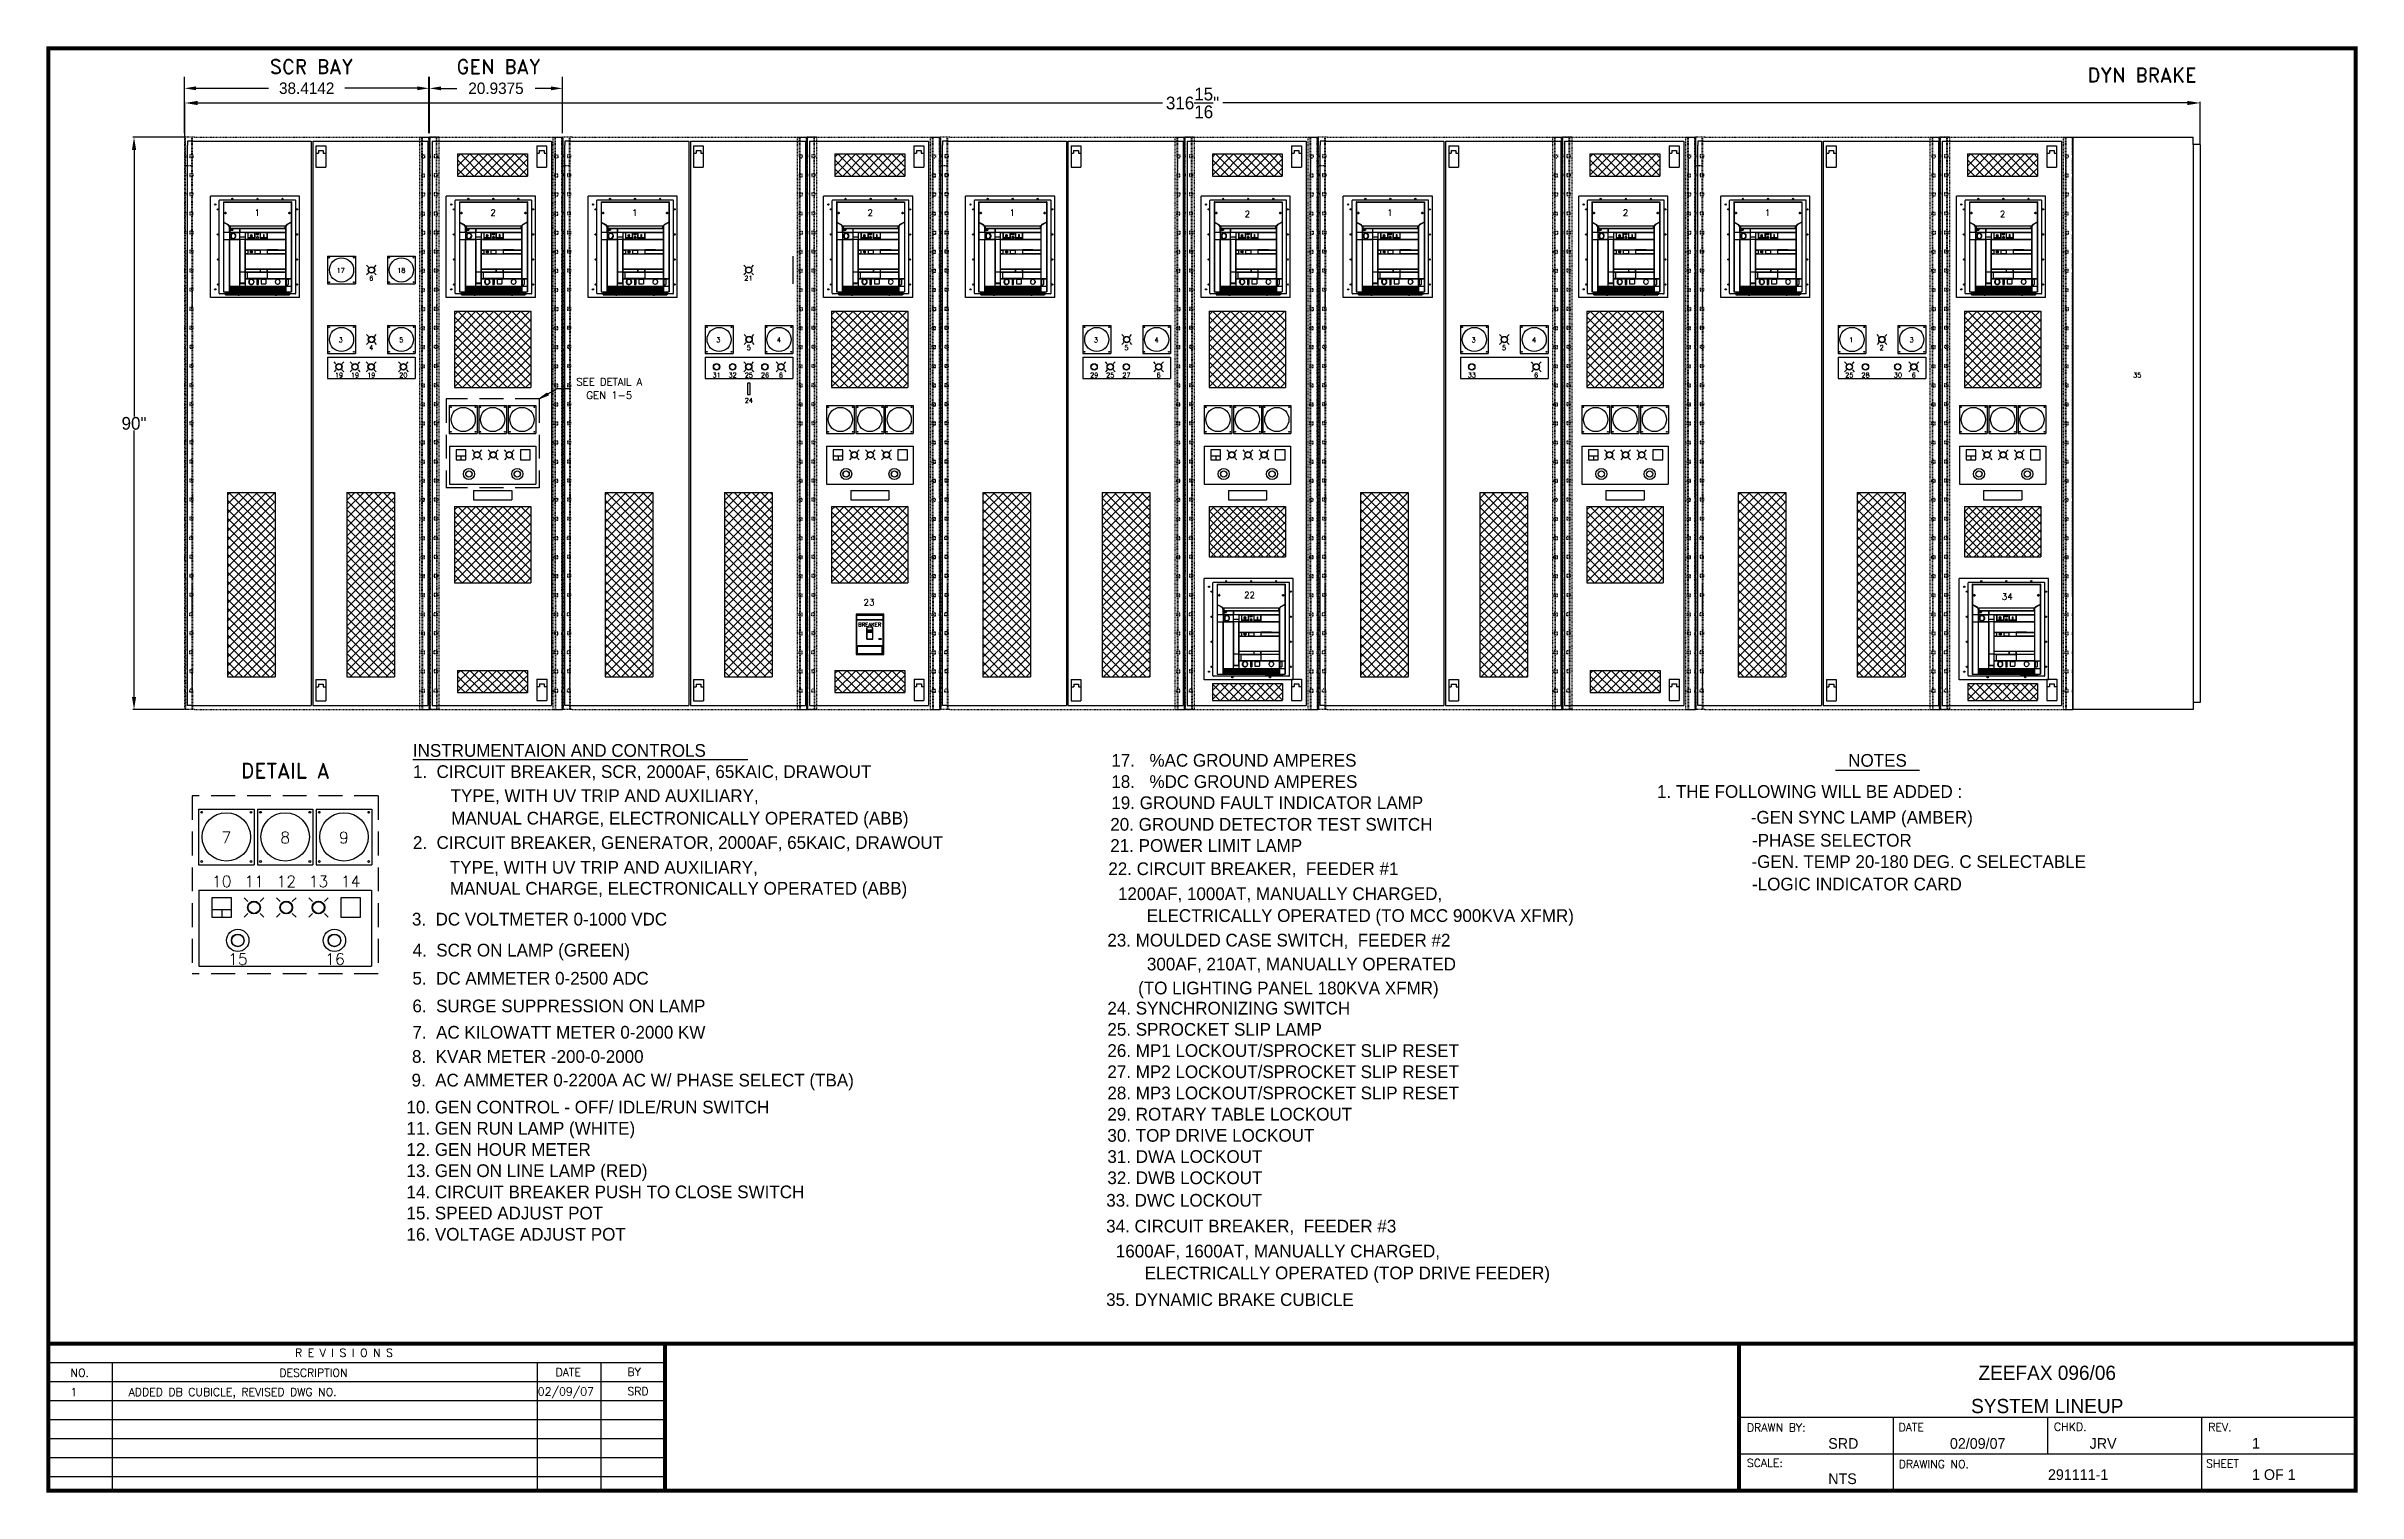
# Model space of a CAD drawing. Header units: inches. Extents: x 6 to 369, y -225 to 2.
import ezdxf
from ezdxf.enums import TextEntityAlignment as Align

# ---------------------------------------------------------------- set-up
doc = ezdxf.new("R2010")
doc.units = ezdxf.units.IN
doc.header["$MEASUREMENT"] = 0
for name, pattern in [('DOT2', [0.125, 0, -0.125]), ('HIDDEN', [0.375, 0.25, -0.125]), ('HIDDEN2', [0.1875, 0.125, -0.0625]), ('PHANTOM2', [1.25, 0.625, -0.125, 0.125, -0.125, 0.125, -0.125])]:
    doc.linetypes.add(name, pattern=pattern)
for name, color, linetype in [('Cabinet', 253, 'HIDDEN2'), ('CB_E1-E2-3P', 10, 'Continuous'), ('CB_E3_W_HR_3P', 10, 'Continuous'), ('CB_E3_W_HR_3P_DOOR_CUTOUT_FLUSH&EXTENDED_NO-FLANGE', 255, 'Continuous'), ('CB_E3_W_HR_3P_DOOR_CUTOUT_FLUSH_FLANGED', 2, 'Continuous'), ('CB_T4-3P', 20, 'Continuous'), ('D', 3, 'Continuous'), ('DIM', 7, 'Continuous'), ('Text', 84, 'Continuous')]:
    doc.layers.add(name, color=color, linetype=linetype)
doc.styles.add('A1', font='A1.shx')
doc.styles.add('ROMAND', font='ROMAND.shx')
doc.styles.add('S1', font='TXT')
doc.dimstyles.new('IMPERIAL', dxfattribs={"dimtxt": 2, "dimasz": 2, "dimexe": 0.18, "dimexo": 0.063, "dimgap": 0.09, "dimtad": 0, "dimtih": 1, "dimtoh": 1, "dimdec": 4, "dimzin": 0, "dimdsep": 46, "dimlunit": 5, "dimtxsty": 'S1', "dimcen": 0.09, "dimadec": 0, "dimazin": 0, "dimtfac": 1, "dimtdec": 4, "dimtofl": 0, "dimtmove": 2, "dimatfit": 3, "dimfxl": 0, "dimtolj": 1, "dimtzin": 0, "dimarcsym": 0})
doc.dimstyles.get("Standard").update_dxf_attribs({"dimtxt": 0.18, "dimasz": 0.18, "dimexe": 0.18, "dimexo": 0.0625, "dimgap": 0.09, "dimtad": 0, "dimtih": 1, "dimtoh": 1, "dimdec": 4, "dimzin": 0, "dimdsep": 46, "dimtxsty": 'Standard', "dimcen": 0.09, "dimadec": 0, "dimazin": 0, "dimtfac": 1, "dimtdec": 4, "dimtofl": 0, "dimtmove": 0, "dimatfit": 3, "dimfxl": 0, "dimtolj": 1, "dimtzin": 0, "dimarcsym": 0})
pattern_1 = [(45, (-98.2526, -104.1295), (-0.707107, 0.707107), []), (135, (-98.2526, -104.1295), (-0.707107, -0.707107), [])]

msp = doc.modelspace()

# ---------------------------------------------------------------- texts
at = {"color": 7}
for s, height, style, p in [('SCR BAY', 2.25, 'ROMAND', (47.52357, -2.02924)), ('GEN BAY', 2.25, 'ROMAND', (76.94591, -2.02924)), ('DYN BRAKE', 2.25, 'ROMAND', (335.40929, -3.35775)), ('1', 1, 'ROMAND', (38.99035, -24.35803)), ('2', 1, 'ROMAND', (76.09326, -24.35803)), ('1', 1, 'ROMAND', (98.37281, -24.35803)), ('2', 1, 'ROMAND', (135.41322, -24.35803)), ('1', 1, 'ROMAND', (157.75526, -24.35803)), ('1', 1, 'ROMAND', (217.13772, -24.35803)), ('2', 1, 'ROMAND', (254.17814, -24.35803)), ('1', 1, 'ROMAND', (276.52018, -24.35803)), ('SEE DETAIL A', 1.17, 'ROMAND', (94.37198, -51.04753)), ('25', 0.75, 'ROMAND', (289.37713, -49.7811)), ('28', 0.75, 'ROMAND', (291.92429, -49.7811)), ('30', 0.75, 'ROMAND', (297.00679, -49.7811)), ('6', 0.75, 'ROMAND', (299.504, -49.7811)), ('35', 0.75, 'ROMAND', (334.6535, -49.7811)), ('GEN 1-5', 1.17, 'ROMAND', (94.37198, -53.15787)), ('DETAIL A', 2.34, 'ROMAND', (43.39769, -112.75052)), ('7', 1.8, 'ROMAND', (34.14849, -123.01894)), ('8', 1.8, 'ROMAND', (43.40521, -123.01894)), ('9', 1.8, 'ROMAND', (52.63068, -123.01894)), ('10', 1.8, 'ROMAND', (33.41825, -129.90996)), ('11', 1.8, 'ROMAND', (38.51967, -129.90996)), ('12', 1.8, 'ROMAND', (43.57429, -129.90996)), ('13', 1.8, 'ROMAND', (48.6289, -129.90996)), ('14', 1.8, 'ROMAND', (53.68352, -129.90996)), ('15', 1.8, 'ROMAND', (35.96734, -142.11672)), ('16', 1.8, 'ROMAND', (51.23312, -142.11672)), ('ZEEFAX 096/06', 2.2381778, 'A1', (320.49738, -207.38454)), ('SYSTEM LINEUP', 2.2381778, 'A1', (320.49738, -212.60916))]:
    msp.add_text(s, height=height, dxfattribs=dict(at, style=style)).set_placement(p, align=Align.CENTER)
for s, height, style, p in [('R E V I S I O N S', 1.2573861, 'ROMAND', (44.93743, -203.74876)), ('NO.', 1.257386, 'ROMAND', (9.63497, -206.89117)), ('DESCRIPTION', 1.2573861, 'ROMAND', (42.48001, -206.88648)), ('DATE', 1.257386, 'ROMAND', (85.9168, -206.80203)), ('BY', 1.257386, 'ROMAND', (97.2171, -206.76099)), ('1', 1.25739, 'ROMAND', (9.63497, -209.92559)), ('ADDED DB CUBICLE, REVISED DWG NO.', 1.2573861, 'ROMAND', (18.78198, -209.92091)), ('02/09/07', 1.257386, 'ROMAND', (83.12319, -209.83646)), ('SRD', 1.257386, 'ROMAND', (97.2171, -209.79541)), ('DRAWN BY:', 1.257386, 'ROMAND', (273.2633, -215.49969)), ('DATE', 1.257386, 'ROMAND', (297.11515, -215.45859)), ('CHKD.', 1.257386, 'ROMAND', (321.55101, -215.38673)), ('REV.', 1.257386, 'ROMAND', (345.82191, -215.44007)), ('SRD', 1.678633, 'A1', (286.0563, -218.21781)), ('02/09/07', 1.678633, 'A1', (305.19159, -218.21781)), ('JRV', 1.678633, 'A1', (327.16417, -218.21781)), ('1', 1.67863, 'A1', (352.69687, -218.18615)), ('SCALE:', 1.257386, 'ROMAND', (273.26089, -221.07098)), ('DRAWING NO.', 1.2573861, 'ROMAND', (297.14395, -221.24695)), ('291111-1', 1.678633, 'A1', (320.61101, -223.11313)), ('SHEET', 1.257386, 'ROMAND', (345.47247, -221.16538)), ('1 OF 1', 1.678633, 'A1', (352.69687, -223.11313)), ('NTS', 1.678633, 'A1', (286.0563, -223.75968))]:
    msp.add_text(s, height=height, dxfattribs=dict(at, style=style)).set_placement(p)
at = {"layer": 'CB_T4-3P', "color": 7, "style": 'ROMAND'}
msp.add_text('BREAKER', height=0.6, dxfattribs=at).set_placement((135.32691, -88.93015), align=Align.CENTER)
at = {"layer": 'D', "color": 7, "style": 'ROMAND'}
for s, height, p in [('2', 1, (194.70936, -24.57104)), ('2', 1, (313.47428, -24.57104)), ('1', 0.75, (289.66539, -44.24801)), ('3', 0.75, (299.17937, -44.24801)), ('2', 0.75, (294.45963, -45.46584)), ('22', 1, (195.05078, -84.47388)), ('23', 1, (135.21183, -85.64104)), ('34', 1, (314.21453, -84.72103))]:
    msp.add_text(s, height=height, dxfattribs=at).set_placement(p, align=Align.CENTER)
at = {"layer": 'Text', "color": 7}
for s, p in [('INSTRUMENTAION AND CONTROLS', (63.48769, -109.41477)), ('NOTES', (289.20075, -110.97832)), ('1.  CIRCUIT BREAKER, SCR, 2000AF, 65KAIC, DRAWOUT', (63.48769, -112.74811)), ('TYPE, WITH UV TRIP AND AUXILIARY, ', (69.41263, -116.52867)), ('1. THE FOLLOWING WILL BE ADDED :', (259.12169, -115.8755)), ('MANUAL CHARGE, ELECTRONICALLY OPERATED (ABB)', (69.49903, -120.06741)), ('-GEN SYNC LAMP (AMBER)', (273.87483, -119.92533)), ('2.  CIRCUIT BREAKER, GENERATOR, 2000AF, 65KAIC, DRAWOUT', (63.48769, -123.89471)), ('TYPE, WITH UV TRIP AND AUXILIARY, ', (69.28987, -127.79485)), ('22. CIRCUIT BREAKER,  FEEDER #1 ', (172.84149, -128.01962)), ('MANUAL CHARGE, ELECTRONICALLY OPERATED (ABB)', (69.28987, -131.09452)), ('    1200AF, 1000AT, MANUALLY CHARGED,', (171.38725, -131.94916)), ('3.  DC VOLTMETER 0-1000 VDC', (63.33237, -135.94159)), ('ELECTRICALLY OPERATED (TO MCC 900KVA XFMR)', (178.88758, -135.38324)), ('23. MOULDED CASE SWITCH,  FEEDER #2 ', (172.69382, -139.24347)), ('4.  SCR ON LAMP (GREEN)', (63.44326, -140.81508)), ('300AF, 210AT, MANUALLY OPERATED', (178.91199, -143.0032)), ('5.  DC AMMETER 0-2500 ADC', (63.41166, -145.23699)), (' (TO LIGHTING PANEL 180KVA XFMR)', (176.78874, -146.76392)), ('6.  SURGE SUPPRESSION ON LAMP', (63.41166, -149.58589)), ('24. SYNCHRONIZING SWITCH', (172.69658, -149.93585)), ('7.  AC KILOWATT METER 0-2000 KW', (63.41166, -153.72667)), ('25. SPROCKET SLIP LAMP', (172.69658, -153.26918)), ('8.  KVAR METER -200-0-2000', (63.34166, -157.53196)), ('26. MP1 LOCKOUT/SPROCKET SLIP RESET', (172.69658, -156.60251)), ('9.  AC AMMETER 0-2200A AC W/ PHASE SELECT (TBA)', (63.27484, -161.25183)), ('27. MP2 LOCKOUT/SPROCKET SLIP RESET', (172.69658, -159.93585)), ('10. GEN CONTROL - OFF/ IDLE/RUN SWITCH', (62.47826, -165.48749)), ('28. MP3 LOCKOUT/SPROCKET SLIP RESET', (172.69658, -163.26918)), ('11. GEN RUN LAMP (WHITE)', (62.47826, -168.82082)), ('29. ROTARY TABLE LOCKOUT', (172.69658, -166.60251)), ('12. GEN HOUR METER', (62.47826, -172.15416)), ('30. TOP DRIVE LOCKOUT', (172.69658, -169.93585)), ('13. GEN ON LINE LAMP (RED)', (62.47826, -175.48749)), ('31. DWA LOCKOUT', (172.69658, -173.26918)), ('14. CIRCUIT BREAKER PUSH TO CLOSE SWITCH', (62.47826, -178.82082)), ('33. DWC LOCKOUT', (172.51965, -180.14377)), ('32. DWB LOCKOUT', (172.69658, -176.60251)), ('15. SPEED ADJUST POT', (62.47826, -182.15416)), ('16. VOLTAGE ADJUST POT', (62.47826, -185.48749)), ('34. CIRCUIT BREAKER,  FEEDER #3', (172.50565, -184.20263)), ('    1600AF, 1600AT, MANUALLY CHARGED,', (171.05142, -188.13217)), ('ELECTRICALLY OPERATED (TOP DRIVE FEEDER)', (178.55175, -191.56625)), ('35. DYNAMIC BRAKE CUBICLE', (172.50565, -195.7562))]:
    msp.add_text(s, height=2, dxfattribs=at).set_placement(p)

# ---------------------------------------------------------------- blocks, each defined once
blk = doc.blocks.new('A$C47844883')
at = {"layer": 'Text'}
for s, p in [('-PHASE SELECTOR', (0.09, 6.88)), ('-GEN. TEMP 20-180 DEG. C SELECTABLE', (0, 3.53)), ('-LOGIC INDICATOR CARD', (0.09, 0))]:
    blk.add_text(s, height=2, dxfattribs=at).set_placement(p)
blk = doc.blocks.new('A$C3EA6638C')
at = {"layer": 'Text'}
for s, p in [('17. ', (0, 6.67)), ('%AC GROUND AMPERES', (6, 6.67)), ('18. ', (0, 3.33)), ('%DC GROUND AMPERES', (6, 3.33)), ('19. GROUND FAULT INDICATOR LAMP', (0, 0))]:
    blk.add_text(s, height=2, dxfattribs=at).set_placement(p)
blk = doc.blocks.new('A$C33245ACD')
at = {"layer": 'Text'}
for s, p in [('20. GROUND DETECTOR TEST SWITCH', (0, 3.33)), ('21. POWER LIMIT LAMP', (0, 0))]:
    blk.add_text(s, height=2, dxfattribs=at).set_placement(p)
blk = doc.blocks.new('*D24')
at = {"layer": 'Defpoints', "color": 0}
for p in [(344.55, -6.62), (27.64, -12), (344.55, -13.12)]:
    blk.add_point(p, dxfattribs=at)
at = {"layer": 'DIM', "color": 0, "lineweight": -2}
for p, q in [((27.64, -11.94), (27.64, -6.44)), ((29.64, -6.62), (181.34, -6.62)), ((342.55, -6.62), (190.85, -6.62)), ((344.55, -13.06), (344.55, -6.44))]:
    blk.add_line(p, q, dxfattribs=at)
at = {"layer": 'DIM', "color": 0}
for points in [[(29.64, -6.29), (29.64, -6.95), (27.64, -6.62)], [(342.55, -6.29), (342.55, -6.95), (344.55, -6.62)]]:
    blk.add_solid(points, dxfattribs=at)
at = {"layer": 'DIM', "color": 0, "insert": (186.09, -6.62), "char_height": 2, "attachment_point": 5, "style": 'S1'}
blk.add_mtext('\\A1;316{\\H1.000000x;\\S15/16;}"', dxfattribs=at)
blk = doc.blocks.new('*D25')
at = {"layer": 'Defpoints', "color": 0}
for p in [(27.64, -12), (19.63, -102), (27.64, -102)]:
    blk.add_point(p, dxfattribs=at)
at = {"layer": 'DIM', "color": 0, "lineweight": -2}
for p, q in [((27.58, -12), (19.45, -12)), ((19.63, -14), (19.63, -55.91)), ((19.63, -100), (19.63, -58.09)), ((27.58, -102), (19.45, -102))]:
    blk.add_line(p, q, dxfattribs=at)
at = {"layer": 'DIM', "color": 0}
for points in [[(19.3, -14), (19.96, -14), (19.63, -12)], [(19.3, -100), (19.96, -100), (19.63, -102)]]:
    blk.add_solid(points, dxfattribs=at)
at = {"layer": 'DIM', "color": 0, "insert": (19.63, -57), "char_height": 2, "attachment_point": 5, "style": 'S1'}
blk.add_mtext('\\A1;90"', dxfattribs=at)
blk = doc.blocks.new('A$C065B1C50')
at = {"layer": 'CB_E3_W_HR_3P'}
for centre in [(0.77, 14.63), (3.46, 15.51), (7.4, 15.51), (11.34, 15.51), (1.18, 13.86), (13.62, 13.86), (1.18, 9.92), (13.62, 9.92), (1.18, 5.98), (13.62, 5.98), (0.77, 1.28), (1.18, 2.05), (4.45, 0.39), (10.35, 0.39), (13.62, 2.05)]:
    blk.add_circle(centre, 0.0984, dxfattribs=at)
at = {"layer": 'CB_E3_W_HR_3P_DOOR_CUTOUT_FLUSH&EXTENDED_NO-FLANGE'}
for p, q in [((1.38, 0.67), (1.38, 15.24)), ((13.35, 15.31), (1.46, 15.31)), ((13.43, 0.67), (13.43, 15.24)), ((13.35, 0.59), (1.46, 0.59))]:
    blk.add_line(p, q, dxfattribs=at)
for centre, start, end in [((1.46, 15.24), 89.9998, 180.0002), ((13.35, 15.24), 0, 90), ((1.46, 0.67), 179.9998, 270.0002), ((13.35, 0.67), 269.9998, 0.0002)]:
    blk.add_arc(centre, 0.0787, start, end, dxfattribs=at)
at = {"layer": 'CB_E3_W_HR_3P_DOOR_CUTOUT_FLUSH_FLANGED'}
for p, q in [((0, 0), (0, 15.91)), ((14.02, 15.91), (0, 15.91)), ((14.02, 0), (14.02, 15.91)), ((14.02, 0), (0, 0))]:
    blk.add_line(p, q, dxfattribs=at)
blk = doc.blocks.new('A$C7897306D')
at = {"layer": 'Cabinet', "linetype": 'DOT2'}
blk.add_blockref('A$C065B1C50', (0, 0), dxfattribs=at)
blk = doc.blocks.new('A')
for p, q in [((0, -1.35), (-0.15, 0.06)), ((-0.15, 0.06), (0.18, 0.06)), ((0.18, 0.06), (0, -1.35))]:
    blk.add_line(p, q)
blk.add_solid([(0, -1.35), (-0.15, 0.06), (0.18, 0.06)])
blk = doc.blocks.new('A$C5280245A')
for p, q in [((-13.78, 8.3), (-9.41, 8.3)), ((-13.78, 8.3), (-13.78, 3.93)), ((-13.78, 8.3), (-13.78, 3.93)), ((-9.41, 8.3), (-9.41, 3.93)), ((-4.38, 8.3), (-4.38, 3.93)), ((-4.38, 8.3), (0, 8.3)), ((0, 8.3), (0, 3.93)), ((-13.78, 3.93), (-9.41, 3.93)), ((-4.38, 3.93), (0, 3.93)), ((-13.78, 3.35), (0, 3.35)), ((-13.78, 3.35), (-13.78, 0)), ((-13.78, 3.35), (-13.78, 0)), ((-13.78, 3.35), (-13.78, 0)), ((-13.78, 0), (0, 0)), ((0, 3.35), (0, 0))]:
    blk.add_line(p, q)
at = {"color": 7}
for p, q in [((-7.36, 6.59), (-7.66, 6.88)), ((-7.36, 5.64), (-7.66, 5.35)), ((-6.42, 6.59), (-6.12, 6.88)), ((-6.42, 5.64), (-6.12, 5.35)), ((-2.34, 2.29), (-2.64, 2.58)), ((-2.34, 1.34), (-2.64, 1.05)), ((-1.4, 2.29), (-1.1, 2.58)), ((-1.4, 1.34), (-1.1, 1.05))]:
    blk.add_line(p, q, dxfattribs=at)
for centre, radius in [((-13.53, 8.05), 0.0688), ((-13.53, 8.05), 0.0688), ((-11.6, 6.12), 1.9), ((-9.66, 8.05), 0.0688), ((-4.13, 8.05), 0.0688), ((-2.19, 6.12), 1.9), ((-0.25, 8.05), 0.0688), ((-13.53, 4.18), 0.0688), ((-13.53, 4.18), 0.0688), ((-9.66, 4.18), 0.0688), ((-4.13, 4.18), 0.0688), ((-0.25, 4.18), 0.0688)]:
    blk.add_circle(centre, radius)
for centre, radius in [((-6.89, 6.11), 0.5), ((-6.89, 6.11), 0.492), ((-6.89, 6.11), 0.484), ((-6.89, 6.11), 0.476), ((-6.89, 6.11), 0.468), ((-6.89, 6.11), 0.46), ((-12.01, 1.81), 0.5), ((-12.01, 1.81), 0.492), ((-12.01, 1.81), 0.484), ((-12.01, 1.81), 0.476), ((-12.01, 1.81), 0.468), ((-12.01, 1.81), 0.46), ((-1.87, 1.81), 0.5), ((-1.87, 1.81), 0.492), ((-1.87, 1.81), 0.484), ((-1.87, 1.81), 0.476), ((-1.87, 1.81), 0.468), ((-1.87, 1.81), 0.46)]:
    blk.add_circle(centre, radius, dxfattribs=at)
at = {"style": 'ROMAND'}
for s, p in [('3', (-11.72, 5.67)), ('5', (-6.93, 4.46)), ('4', (-2.21, 5.67)), ('33', (-12, 0.14)), ('6', (-1.88, 0.14))]:
    blk.add_text(s, height=0.75, dxfattribs=at).set_placement(p, align=Align.CENTER)
blk = doc.blocks.new('A$C04BD72B4')
at = {"layer": 'D'}
h = blk.add_hatch(dxfattribs=at)
h.set_pattern_fill('ANSI37', color=256, scale=8, style=0)
h.set_pattern_definition(pattern_1)
h.paths.add_polyline_path([(5.37, -84.22), (12.87, -84.22), (12.87, -55.22), (5.37, -55.22)])
for p, q in [((0, 0), (0, -88.75)), ((0, 0), (18.12, 0)), ((18.12, 0), (18.12, -88.75)), ((0.49, -0.75), (2.04, -0.75)), ((0.49, -0.75), (0.49, -4.1)), ((0.49, -1.87), (0.89, -1.87)), ((0.89, -1.45), (0.89, -1.87)), ((0.89, -1.45), (1.64, -1.45)), ((1.64, -1.45), (1.64, -1.87)), ((1.64, -1.87), (2.04, -1.87)), ((2.04, -0.75), (2.04, -4.1)), ((0.49, -4.1), (2.04, -4.1)), ((16.12, -28.99), (16.12, -33.37)), ((16.13, -33.94), (16.13, -37.3)), ((2.34, -37.3), (16.13, -37.3)), ((5.37, -55.22), (12.87, -55.22)), ((5.37, -55.22), (5.37, -84.22)), ((12.87, -55.22), (12.87, -84.22)), ((0.5, -84.65), (2.05, -84.65)), ((0.5, -84.65), (0.5, -88)), ((0.5, -85.77), (0.9, -85.77)), ((0.9, -85.35), (0.9, -85.77)), ((0.9, -85.35), (1.65, -85.35)), ((1.65, -85.35), (1.65, -85.77)), ((1.65, -85.77), (2.05, -85.77)), ((2.05, -84.65), (2.05, -88)), ((5.37, -84.22), (12.87, -84.22)), ((0, -88.75), (18.12, -88.75)), ((0.5, -88), (2.05, -88))]:
    blk.add_line(p, q, dxfattribs=at)
blk.add_blockref('A$C5280245A', (16.13, -37.3), dxfattribs=at)
blk = doc.blocks.new('A$C31E82E7C')
for p, q in [((-13.78, 8.3), (-9.41, 8.3)), ((-13.78, 8.3), (-13.78, 3.93)), ((-13.78, 8.3), (-13.78, 3.93)), ((-9.41, 8.3), (-9.41, 3.93)), ((-4.38, 8.3), (-4.38, 3.93)), ((-4.38, 8.3), (0, 8.3)), ((0, 8.3), (0, 3.93)), ((-13.78, 3.93), (-9.41, 3.93)), ((-4.38, 3.93), (0, 3.93)), ((-13.78, 3.35), (0, 3.35)), ((-13.78, 3.35), (-13.78, 0)), ((-13.78, 3.35), (-13.78, 0)), ((-13.78, 0), (0, 0)), ((0, 3.35), (0, 0))]:
    blk.add_line(p, q)
at = {"color": 7}
for p, q in [((-7.36, 6.59), (-7.66, 6.88)), ((-7.36, 5.64), (-7.66, 5.35)), ((-6.42, 6.59), (-6.12, 6.88)), ((-6.42, 5.64), (-6.12, 5.35)), ((-9.95, 2.29), (-10.24, 2.58)), ((-9.95, 1.34), (-10.24, 1.05)), ((-9, 2.29), (-8.71, 2.58)), ((-9, 1.34), (-8.71, 1.05)), ((-2.34, 2.29), (-2.64, 2.58)), ((-2.34, 1.34), (-2.64, 1.05)), ((-1.4, 2.29), (-1.1, 2.58)), ((-1.4, 1.34), (-1.1, 1.05))]:
    blk.add_line(p, q, dxfattribs=at)
for centre, radius in [((-13.53, 8.05), 0.0688), ((-13.53, 8.05), 0.0688), ((-11.6, 6.12), 1.9), ((-9.66, 8.05), 0.0688), ((-4.13, 8.05), 0.0688), ((-2.19, 6.12), 1.9), ((-0.25, 8.05), 0.0688), ((-13.53, 4.18), 0.0688), ((-13.53, 4.18), 0.0688), ((-9.66, 4.18), 0.0688), ((-4.13, 4.18), 0.0688), ((-0.25, 4.18), 0.0688)]:
    blk.add_circle(centre, radius)
for centre, radius in [((-6.89, 6.11), 0.5), ((-6.89, 6.11), 0.492), ((-6.89, 6.11), 0.484), ((-6.89, 6.11), 0.476), ((-6.89, 6.11), 0.468), ((-6.89, 6.11), 0.46), ((-12.01, 1.81), 0.5), ((-12.01, 1.81), 0.492), ((-12.01, 1.81), 0.484), ((-12.01, 1.81), 0.476), ((-12.01, 1.81), 0.468), ((-12.01, 1.81), 0.46), ((-9.48, 1.81), 0.5), ((-9.48, 1.81), 0.492), ((-9.48, 1.81), 0.484), ((-9.48, 1.81), 0.476), ((-9.48, 1.81), 0.468), ((-9.48, 1.81), 0.46), ((-6.94, 1.81), 0.5), ((-6.94, 1.81), 0.492), ((-6.94, 1.81), 0.484), ((-6.94, 1.81), 0.476), ((-6.94, 1.81), 0.468), ((-6.94, 1.81), 0.46), ((-1.87, 1.81), 0.5), ((-1.87, 1.81), 0.492), ((-1.87, 1.81), 0.484), ((-1.87, 1.81), 0.476), ((-1.87, 1.81), 0.468), ((-1.87, 1.81), 0.46)]:
    blk.add_circle(centre, radius, dxfattribs=at)
at = {"style": 'ROMAND'}
for s, p in [('3', (-11.72, 5.67)), ('5', (-6.93, 4.46)), ('4', (-2.21, 5.67)), ('29', (-12, 0.14)), ('25', (-9.48, 0.14)), ('27', (-6.93, 0.14)), ('6', (-1.88, 0.14))]:
    blk.add_text(s, height=0.75, dxfattribs=at).set_placement(p, align=Align.CENTER)
blk = doc.blocks.new('A$C0C334DE5')
at = {"layer": 'D'}
h = blk.add_hatch(dxfattribs=at)
h.set_pattern_fill('ANSI37', color=256, scale=8, style=0)
h.set_pattern_definition(pattern_1)
h.paths.add_polyline_path([(5.37, -84.22), (12.87, -84.22), (12.87, -55.22), (5.37, -55.22)])
for p, q in [((0, 0), (0, -88.75)), ((0, 0), (18.12, 0)), ((18.12, 0), (18.12, -88.75)), ((0.49, -0.75), (2.04, -0.75)), ((0.49, -0.75), (0.49, -4.1)), ((0.49, -1.87), (0.89, -1.87)), ((0.89, -1.45), (0.89, -1.87)), ((0.89, -1.45), (1.64, -1.45)), ((1.64, -1.45), (1.64, -1.87)), ((1.64, -1.87), (2.04, -1.87)), ((2.04, -0.75), (2.04, -4.1)), ((0.49, -4.1), (2.04, -4.1)), ((16.12, -28.99), (16.12, -33.37)), ((16.13, -33.94), (16.13, -37.3)), ((2.34, -37.3), (16.13, -37.3)), ((5.37, -55.22), (12.87, -55.22)), ((5.37, -55.22), (5.37, -84.22)), ((12.87, -55.22), (12.87, -84.22)), ((0.5, -84.65), (2.05, -84.65)), ((0.5, -84.65), (0.5, -88)), ((0.5, -85.77), (0.9, -85.77)), ((0.9, -85.35), (0.9, -85.77)), ((0.9, -85.35), (1.65, -85.35)), ((1.65, -85.35), (1.65, -85.77)), ((1.65, -85.77), (2.05, -85.77)), ((2.05, -84.65), (2.05, -88)), ((5.37, -84.22), (12.87, -84.22)), ((0, -88.75), (18.12, -88.75)), ((0.5, -88), (2.05, -88))]:
    blk.add_line(p, q, dxfattribs=at)
at = {"layer": 'D', "linetype": 'PHANTOM2'}
blk.add_blockref('A$C31E82E7C', (16.13, -37.3), dxfattribs=at)
blk = doc.blocks.new('A$C604B5B53')
at = {"layer": 'D'}
h = blk.add_hatch(dxfattribs=at)
h.set_pattern_fill('ANSI37', color=256, scale=8, style=0)
h.set_pattern_definition([(45, (-98.2526, -15.3795), (-0.707107, 0.707107), []), (135, (-98.2526, -15.3795), (-0.707107, -0.707107), [])])
h.paths.add_polyline_path([(5.37, 4.53), (12.87, 4.53), (12.87, 33.53), (5.37, 33.53)])
for p, q in [((0, 88.75), (18.12, 88.75)), ((0, 88.75), (0, 0)), ((0.49, 88), (0.49, 84.65)), ((0.49, 88), (2.04, 88)), ((0.89, 87.3), (1.64, 87.3)), ((0.89, 87.3), (0.89, 86.88)), ((1.64, 87.3), (1.64, 86.88)), ((2.04, 88), (2.04, 84.65)), ((18.12, 88.75), (18.12, 0)), ((0.49, 86.88), (0.89, 86.88)), ((0.49, 84.65), (2.04, 84.65)), ((1.64, 86.88), (2.04, 86.88)), ((16.12, 70.68), (16.12, 66.31)), ((2.34, 59.76), (6.72, 59.76)), ((2.34, 59.76), (2.34, 55.38)), ((2.34, 59.76), (2.34, 55.38)), ((6.72, 59.76), (6.72, 55.38)), ((11.75, 59.76), (11.75, 55.38)), ((11.75, 59.76), (16.12, 59.76)), ((16.12, 59.76), (16.12, 55.38)), ((16.12, 59.76), (16.12, 55.38)), ((2.34, 55.38), (6.72, 55.38)), ((2.34, 54.81), (16.13, 54.81)), ((2.34, 54.81), (2.34, 51.45)), ((11.75, 55.38), (16.12, 55.38)), ((16.13, 54.81), (16.13, 51.45)), ((16.13, 54.81), (16.13, 51.45)), ((2.34, 51.45), (16.13, 51.45)), ((2.34, 51.45), (16.13, 51.45)), ((5.37, 33.53), (5.37, 4.53)), ((5.37, 33.53), (12.87, 33.53)), ((12.87, 33.53), (12.87, 4.53)), ((0.5, 4.1), (0.5, 0.75)), ((0.5, 4.1), (2.05, 4.1)), ((2.05, 4.1), (2.05, 0.75)), ((5.37, 4.53), (12.87, 4.53)), ((0.5, 2.98), (0.9, 2.98)), ((0.5, 0.75), (2.05, 0.75)), ((0.9, 3.4), (1.65, 3.4)), ((0.9, 3.4), (0.9, 2.98)), ((1.65, 3.4), (1.65, 2.98)), ((1.65, 2.98), (2.05, 2.98)), ((0, 0), (18.12, 0))]:
    blk.add_line(p, q, dxfattribs=at)
at = {"layer": 'D', "color": 7}
for p, q in [((8.71, 68.96), (8.41, 69.26)), ((9.65, 68.96), (9.95, 69.26)), ((8.71, 68.02), (8.41, 67.72)), ((9.65, 68.02), (9.95, 67.72)), ((8.76, 58.04), (8.47, 58.33)), ((9.71, 58.04), (10, 58.33)), ((8.76, 57.09), (8.47, 56.8)), ((9.71, 57.09), (10, 56.8)), ((8.71, 53.74), (8.42, 54.03)), ((8.71, 52.79), (8.42, 52.5)), ((9.66, 53.74), (9.95, 54.03)), ((9.66, 52.79), (9.95, 52.5)), ((13.79, 53.74), (13.49, 54.03)), ((13.79, 52.79), (13.49, 52.5)), ((14.73, 53.74), (15.02, 54.03)), ((14.73, 52.79), (15.02, 52.5))]:
    blk.add_line(p, q, dxfattribs=at)
at = {"layer": 'D', "ltscale": 0.5}
for p, q in [((8.97, 50.69), (8.97, 50.17)), ((9.41, 50.69), (8.97, 50.69)), ((8.97, 50.17), (8.97, 48.9)), ((8.97, 48.9), (9.41, 48.9)), ((9.41, 48.9), (9.41, 50.69))]:
    blk.add_line(p, q, dxfattribs=at)
at = {"layer": 'D', "color": 7}
for centre, radius in [((9.18, 68.49), 0.5), ((9.18, 68.49), 0.492), ((9.18, 68.49), 0.484), ((9.18, 68.49), 0.476), ((9.18, 68.49), 0.468), ((9.18, 68.49), 0.46), ((9.24, 57.57), 0.5), ((9.24, 57.57), 0.492), ((9.24, 57.57), 0.484), ((9.24, 57.57), 0.476), ((9.24, 57.57), 0.468), ((9.24, 57.57), 0.46), ((4.12, 53.27), 0.5), ((4.12, 53.27), 0.492), ((4.12, 53.27), 0.484), ((4.12, 53.27), 0.476), ((4.12, 53.27), 0.468), ((4.12, 53.27), 0.46), ((6.65, 53.27), 0.5), ((6.65, 53.27), 0.492), ((6.65, 53.27), 0.484), ((6.65, 53.27), 0.476), ((6.65, 53.27), 0.468), ((6.65, 53.27), 0.46), ((9.19, 53.27), 0.5), ((9.19, 53.27), 0.492), ((9.19, 53.27), 0.484), ((9.19, 53.27), 0.476), ((9.19, 53.27), 0.468), ((9.19, 53.27), 0.46), ((11.72, 53.27), 0.5), ((11.72, 53.27), 0.492), ((11.72, 53.27), 0.484), ((11.72, 53.27), 0.476), ((11.72, 53.27), 0.468), ((11.72, 53.27), 0.46), ((14.26, 53.27), 0.5), ((14.26, 53.27), 0.492), ((14.26, 53.27), 0.484), ((14.26, 53.27), 0.476), ((14.26, 53.27), 0.468), ((14.26, 53.27), 0.46)]:
    blk.add_circle(centre, radius, dxfattribs=at)
at = {"layer": 'D'}
for centre, radius in [((2.59, 59.51), 0.0688), ((2.59, 59.51), 0.0688), ((4.53, 57.57), 1.9), ((6.47, 59.51), 0.0688), ((12, 59.51), 0.0688), ((13.94, 57.57), 1.9), ((15.87, 59.51), 0.0688), ((2.59, 55.63), 0.0688), ((2.59, 55.63), 0.0688), ((6.47, 55.63), 0.0688), ((12, 55.63), 0.0688), ((15.87, 55.63), 0.0688)]:
    blk.add_circle(centre, radius, dxfattribs=at)
at = {"layer": 'D', "style": 'ROMAND'}
for s, p in [('21', (9.14, 66.83)), ('3', (4.4, 57.13)), ('5', (9.2, 55.91)), ('4', (13.92, 57.13)), ('31', (4.13, 51.59)), ('32', (6.65, 51.59)), ('25', (9.2, 51.59)), ('26', (11.75, 51.59)), ('6', (14.24, 51.59)), ('24', (9.2, 47.61))]:
    blk.add_text(s, height=0.75, dxfattribs=at).set_placement(p, align=Align.CENTER)
blk = doc.blocks.new('A$C304D23F9')
at = {"layer": 'Cabinet', "linetype": 'HIDDEN2'}
for p, q in [((0, 0), (0, 90)), ((1.5, 90), (0, 90)), ((0.09, 87.23), (0.09, 90)), ((1.09, 87.23), (1.09, 90)), ((1.19, 87.23), (1.19, 90)), ((1.5, 90), (59.38, 90)), ((36.94, 0), (36.94, 90)), ((36.94, 90), (38.44, 90)), ((37.26, 87.23), (37.26, 90)), ((37.35, 87.23), (37.35, 90)), ((38.35, 87.23), (38.35, 90)), ((38.44, 90), (38.44, 0)), ((38.44, 0), (38.44, 90)), ((38.44, 90), (38.44, 90)), ((39.94, 90), (38.44, 90)), ((38.44, 0), (38.44, 90)), ((38.44, 90), (38.44, 0)), ((38.44, 90), (38.44, 90)), ((38.54, 87.23), (38.54, 90)), ((39.54, 87.23), (39.54, 90)), ((39.63, 87.23), (39.63, 90)), ((39.94, 90), (39.94, 0)), ((57.88, 90), (59.38, 90)), ((57.88, 0), (57.88, 90)), ((58.19, 87.23), (58.19, 90)), ((58.29, 87.23), (58.29, 90)), ((59.29, 87.23), (59.29, 90)), ((59.38, 90), (59.38, 90)), ((59.38, 90), (59.38, 0)), ((0, 87.23), (0, 86.77)), ((1.19, 85.5), (0, 85.5)), ((0, 84.23), (0, 83.77)), ((0.09, 87.23), (0.09, 86.77)), ((0.09, 84.23), (0.09, 86.77)), ((0.09, 84.23), (0.09, 83.77)), ((0.09, 81.23), (0.09, 83.77)), ((1.09, 87.23), (0.75, 87.23)), ((0.75, 87.23), (0.75, 86.77)), ((1.09, 86.77), (0.75, 86.77)), ((1.09, 84.23), (0.75, 84.23)), ((0.75, 84.23), (0.75, 83.77)), ((1.09, 83.77), (0.75, 83.77)), ((1.19, 87.23), (1.09, 87.23)), ((1.09, 87.23), (1.09, 86.77)), ((1.09, 84.23), (1.09, 86.77)), ((1.19, 86.77), (1.09, 86.77)), ((1.09, 84.23), (1.09, 83.77)), ((1.19, 84.23), (1.09, 84.23)), ((1.09, 81.23), (1.09, 83.77)), ((1.19, 83.77), (1.09, 83.77)), ((1.19, 87.23), (1.19, 86.77)), ((1.19, 87.23), (1.25, 87.23)), ((1.19, 84.23), (1.19, 86.77)), ((1.19, 86.77), (1.25, 86.77)), ((1.19, 84.23), (1.19, 83.77)), ((1.19, 84.23), (1.25, 84.23)), ((1.19, 81.23), (1.19, 83.77)), ((1.19, 83.77), (1.25, 83.77)), ((1.25, 87.23), (1.25, 86.77)), ((1.25, 84.23), (1.25, 83.77)), ((37.26, 87.23), (37.19, 87.23)), ((37.19, 87.23), (37.19, 86.77)), ((37.26, 86.77), (37.19, 86.77)), ((37.26, 84.23), (37.19, 84.23)), ((37.19, 84.23), (37.19, 83.77)), ((37.26, 83.77), (37.19, 83.77)), ((37.26, 87.23), (37.26, 86.77)), ((37.26, 87.23), (37.69, 87.23)), ((37.26, 86.77), (37.26, 84.23)), ((37.26, 86.77), (37.69, 86.77)), ((37.26, 84.23), (37.26, 83.77)), ((37.35, 84.23), (37.26, 84.23)), ((37.26, 81.23), (37.26, 83.77)), ((37.26, 83.77), (37.35, 83.77)), ((37.35, 86.77), (37.35, 87.23)), ((37.35, 84.23), (37.35, 86.77)), ((37.35, 83.77), (37.35, 84.23)), ((37.35, 84.23), (37.69, 84.23)), ((37.35, 81.23), (37.35, 83.77)), ((37.35, 83.77), (37.69, 83.77)), ((37.69, 87.23), (37.69, 86.77)), ((37.69, 83.77), (37.69, 84.23)), ((38.35, 87.23), (38.35, 86.77)), ((38.35, 84.23), (38.35, 86.77)), ((38.35, 84.23), (38.35, 83.77)), ((38.35, 81.23), (38.35, 83.77)), ((38.44, 86.77), (38.44, 87.23)), ((38.44, 87.23), (38.44, 86.77)), ((38.44, 87.23), (38.44, 86.77)), ((38.44, 86.77), (38.44, 87.23)), ((38.44, 83.77), (38.44, 84.23)), ((38.44, 84.23), (38.44, 83.77)), ((38.44, 84.23), (38.44, 83.77)), ((38.44, 83.77), (38.44, 84.23)), ((38.54, 87.23), (38.54, 86.77)), ((38.54, 84.23), (38.54, 86.77)), ((38.54, 84.23), (38.54, 83.77)), ((38.54, 81.23), (38.54, 83.77)), ((39.54, 87.23), (39.19, 87.23)), ((39.19, 87.23), (39.19, 86.77)), ((39.54, 86.77), (39.19, 86.77)), ((39.54, 84.23), (39.19, 84.23)), ((39.19, 84.23), (39.19, 83.77)), ((39.54, 83.77), (39.19, 83.77)), ((39.63, 87.23), (39.54, 87.23)), ((39.54, 87.23), (39.54, 86.77)), ((39.54, 84.23), (39.54, 86.77)), ((39.63, 86.77), (39.54, 86.77)), ((39.54, 84.23), (39.54, 83.77)), ((39.63, 84.23), (39.54, 84.23)), ((39.54, 81.23), (39.54, 83.77)), ((39.63, 83.77), (39.54, 83.77)), ((39.63, 87.23), (39.63, 86.77)), ((39.63, 87.23), (39.69, 87.23)), ((39.63, 84.23), (39.63, 86.77)), ((39.63, 86.77), (39.69, 86.77)), ((39.63, 84.23), (39.63, 83.77)), ((39.63, 84.23), (39.69, 84.23)), ((39.63, 81.23), (39.63, 83.77)), ((39.63, 83.77), (39.69, 83.77)), ((39.69, 87.23), (39.69, 86.77)), ((39.69, 84.23), (39.69, 83.77)), ((58.13, 87.23), (58.13, 86.77)), ((58.19, 87.23), (58.13, 87.23)), ((58.19, 86.77), (58.13, 86.77)), ((58.13, 84.23), (58.13, 83.77)), ((58.19, 84.23), (58.13, 84.23)), ((58.19, 83.77), (58.13, 83.77)), ((58.19, 87.23), (58.63, 87.23)), ((58.19, 87.23), (58.19, 86.77)), ((58.19, 86.77), (58.63, 86.77)), ((58.19, 86.77), (58.19, 84.23)), ((58.29, 84.23), (58.19, 84.23)), ((58.19, 84.23), (58.19, 83.77)), ((58.19, 83.77), (58.29, 83.77)), ((58.19, 81.23), (58.19, 83.77)), ((58.29, 86.77), (58.29, 87.23)), ((58.29, 84.23), (58.29, 86.77)), ((58.29, 84.23), (58.63, 84.23)), ((58.29, 83.77), (58.29, 84.23)), ((58.29, 83.77), (58.63, 83.77)), ((58.29, 81.23), (58.29, 83.77)), ((58.63, 87.23), (58.63, 86.77)), ((58.63, 83.77), (58.63, 84.23)), ((59.29, 87.23), (59.29, 86.77)), ((59.29, 84.23), (59.29, 86.77)), ((59.29, 84.23), (59.29, 83.77)), ((59.29, 81.23), (59.29, 83.77)), ((59.38, 86.77), (59.38, 87.23)), ((59.38, 83.77), (59.38, 84.23)), ((0, 81.23), (0, 80.77)), ((0.09, 81.23), (0.09, 80.77)), ((0.09, 78.23), (0.09, 80.77)), ((1.09, 81.23), (0.75, 81.23)), ((0.75, 81.23), (0.75, 80.77)), ((1.09, 80.77), (0.75, 80.77)), ((1.09, 81.23), (1.09, 80.77)), ((1.19, 81.23), (1.09, 81.23)), ((1.09, 78.23), (1.09, 80.77)), ((1.19, 80.77), (1.09, 80.77)), ((1.19, 81.23), (1.19, 80.77)), ((1.19, 81.23), (1.25, 81.23)), ((1.19, 78.23), (1.19, 80.77)), ((1.19, 80.77), (1.25, 80.77)), ((1.25, 81.23), (1.25, 80.77)), ((37.26, 81.23), (37.19, 81.23)), ((37.19, 81.23), (37.19, 80.77)), ((37.26, 80.77), (37.19, 80.77)), ((37.26, 81.23), (37.26, 80.77)), ((37.35, 81.23), (37.26, 81.23)), ((37.26, 78.23), (37.26, 80.77)), ((37.26, 80.77), (37.35, 80.77)), ((37.35, 80.77), (37.35, 81.23)), ((37.35, 81.23), (37.69, 81.23)), ((37.35, 78.23), (37.35, 80.77)), ((37.35, 80.77), (37.69, 80.77)), ((37.69, 81.23), (37.69, 80.77)), ((38.35, 81.23), (38.35, 80.77)), ((38.35, 78.23), (38.35, 80.77)), ((38.44, 80.77), (38.44, 81.23)), ((38.44, 81.23), (38.44, 80.77)), ((38.44, 81.23), (38.44, 80.77)), ((38.44, 80.77), (38.44, 81.23)), ((38.54, 81.23), (38.54, 80.77)), ((38.54, 78.23), (38.54, 80.77)), ((39.54, 81.23), (39.19, 81.23)), ((39.19, 81.23), (39.19, 80.77)), ((39.54, 80.77), (39.19, 80.77)), ((39.54, 81.23), (39.54, 80.77)), ((39.63, 81.23), (39.54, 81.23)), ((39.54, 78.23), (39.54, 80.77)), ((39.63, 80.77), (39.54, 80.77)), ((39.63, 81.23), (39.63, 80.77)), ((39.63, 81.23), (39.69, 81.23)), ((39.63, 78.23), (39.63, 80.77)), ((39.63, 80.77), (39.69, 80.77)), ((39.69, 81.23), (39.69, 80.77)), ((58.13, 81.23), (58.13, 80.77)), ((58.19, 81.23), (58.13, 81.23)), ((58.19, 80.77), (58.13, 80.77)), ((58.29, 81.23), (58.19, 81.23)), ((58.19, 81.23), (58.19, 80.77)), ((58.19, 80.77), (58.29, 80.77)), ((58.19, 78.23), (58.19, 80.77)), ((58.29, 81.23), (58.63, 81.23)), ((58.29, 80.77), (58.29, 81.23)), ((58.29, 80.77), (58.63, 80.77)), ((58.29, 78.23), (58.29, 80.77)), ((58.63, 81.23), (58.63, 80.77)), ((59.29, 81.23), (59.29, 80.77)), ((59.29, 78.23), (59.29, 80.77)), ((59.38, 80.77), (59.38, 81.23)), ((0, 78.23), (0, 77.77)), ((0.09, 78.23), (0.09, 77.77)), ((0.09, 75.23), (0.09, 77.77)), ((1.09, 78.23), (0.75, 78.23)), ((0.75, 78.23), (0.75, 77.77)), ((1.09, 77.77), (0.75, 77.77)), ((1.09, 78.23), (1.09, 77.77)), ((1.19, 78.23), (1.09, 78.23)), ((1.09, 75.23), (1.09, 77.77)), ((1.19, 77.77), (1.09, 77.77)), ((1.19, 78.23), (1.19, 77.77)), ((1.19, 78.23), (1.25, 78.23)), ((1.19, 75.23), (1.19, 77.77)), ((1.19, 77.77), (1.25, 77.77)), ((1.25, 77.77), (1.25, 78.23)), ((37.26, 78.23), (37.19, 78.23)), ((37.19, 77.77), (37.19, 78.23)), ((37.26, 77.77), (37.19, 77.77)), ((37.26, 78.23), (37.26, 77.77)), ((37.35, 78.23), (37.26, 78.23)), ((37.26, 75.23), (37.26, 77.77)), ((37.26, 77.77), (37.35, 77.77)), ((37.35, 77.77), (37.35, 78.23)), ((37.35, 78.23), (37.69, 78.23)), ((37.35, 75.23), (37.35, 77.77)), ((37.35, 77.77), (37.69, 77.77)), ((37.69, 77.77), (37.69, 78.23)), ((38.35, 78.23), (38.35, 77.77)), ((38.35, 75.23), (38.35, 77.77)), ((38.44, 77.77), (38.44, 78.23)), ((38.44, 78.23), (38.44, 77.77)), ((38.44, 78.23), (38.44, 77.77)), ((38.44, 77.77), (38.44, 78.23)), ((38.54, 78.23), (38.54, 77.77)), ((38.54, 75.23), (38.54, 77.77)), ((39.54, 78.23), (39.19, 78.23)), ((39.19, 78.23), (39.19, 77.77)), ((39.54, 77.77), (39.19, 77.77)), ((39.54, 78.23), (39.54, 77.77)), ((39.63, 78.23), (39.54, 78.23)), ((39.54, 75.23), (39.54, 77.77)), ((39.63, 77.77), (39.54, 77.77)), ((39.63, 78.23), (39.63, 77.77)), ((39.63, 78.23), (39.69, 78.23)), ((39.63, 75.23), (39.63, 77.77)), ((39.63, 77.77), (39.69, 77.77)), ((39.69, 77.77), (39.69, 78.23)), ((58.13, 77.77), (58.13, 78.23)), ((58.19, 78.23), (58.13, 78.23)), ((58.19, 77.77), (58.13, 77.77)), ((58.29, 78.23), (58.19, 78.23)), ((58.19, 78.23), (58.19, 77.77)), ((58.19, 77.77), (58.29, 77.77)), ((58.19, 75.23), (58.19, 77.77)), ((58.29, 78.23), (58.63, 78.23)), ((58.29, 77.77), (58.29, 78.23)), ((58.29, 77.77), (58.63, 77.77)), ((58.29, 75.23), (58.29, 77.77)), ((58.63, 77.77), (58.63, 78.23)), ((59.29, 78.23), (59.29, 77.77)), ((59.29, 75.23), (59.29, 77.77)), ((59.38, 77.77), (59.38, 78.23)), ((0, 74.77), (0, 75.23)), ((0.09, 75.23), (0.09, 74.77)), ((0.09, 72.23), (0.09, 74.77)), ((1.09, 75.23), (0.75, 75.23)), ((0.75, 75.23), (0.75, 74.77)), ((1.09, 74.77), (0.75, 74.77)), ((1.09, 74.77), (1.09, 75.23)), ((1.09, 75.23), (1.19, 75.23)), ((1.19, 75.23), (1.09, 75.23)), ((1.09, 72.23), (1.09, 74.77)), ((1.19, 74.77), (1.09, 74.77)), ((1.19, 74.77), (1.09, 74.77)), ((1.19, 75.23), (1.19, 74.77)), ((1.19, 75.23), (1.25, 75.23)), ((1.19, 72.23), (1.19, 74.77)), ((1.19, 74.77), (1.25, 74.77)), ((1.25, 75.23), (1.25, 74.77)), ((37.26, 75.23), (37.19, 75.23)), ((37.19, 75.23), (37.19, 74.77)), ((37.26, 74.77), (37.19, 74.77)), ((37.26, 75.23), (37.26, 74.77)), ((37.35, 75.23), (37.26, 75.23)), ((37.26, 72.23), (37.26, 74.77)), ((37.26, 74.77), (37.35, 74.77)), ((37.35, 74.77), (37.35, 75.23)), ((37.35, 75.23), (37.69, 75.23)), ((37.35, 72.23), (37.35, 74.77)), ((37.35, 74.77), (37.69, 74.77)), ((37.69, 75.23), (37.69, 74.77)), ((38.35, 75.23), (38.35, 74.77)), ((38.35, 72.23), (38.35, 74.77)), ((38.44, 74.77), (38.44, 75.23)), ((38.44, 74.77), (38.44, 75.23)), ((38.44, 74.77), (38.44, 75.23)), ((38.44, 74.77), (38.44, 75.23)), ((38.54, 75.23), (38.54, 74.77)), ((38.54, 72.23), (38.54, 74.77)), ((39.54, 75.23), (39.19, 75.23)), ((39.19, 75.23), (39.19, 74.77)), ((39.54, 74.77), (39.19, 74.77)), ((39.54, 74.77), (39.54, 75.23)), ((39.54, 75.23), (39.63, 75.23)), ((39.63, 75.23), (39.54, 75.23)), ((39.54, 72.23), (39.54, 74.77)), ((39.63, 74.77), (39.54, 74.77)), ((39.63, 74.77), (39.54, 74.77)), ((39.63, 75.23), (39.63, 74.77)), ((39.63, 75.23), (39.69, 75.23)), ((39.63, 72.23), (39.63, 74.77)), ((39.63, 74.77), (39.69, 74.77)), ((39.69, 75.23), (39.69, 74.77)), ((58.13, 75.23), (58.13, 74.77)), ((58.19, 75.23), (58.13, 75.23)), ((58.19, 74.77), (58.13, 74.77)), ((58.29, 75.23), (58.19, 75.23)), ((58.19, 75.23), (58.19, 74.77)), ((58.19, 74.77), (58.29, 74.77)), ((58.19, 72.23), (58.19, 74.77)), ((58.29, 75.23), (58.63, 75.23)), ((58.29, 74.77), (58.29, 75.23)), ((58.29, 74.77), (58.63, 74.77)), ((58.29, 72.23), (58.29, 74.77)), ((58.63, 75.23), (58.63, 74.77)), ((59.29, 75.23), (59.29, 74.77)), ((59.29, 72.23), (59.29, 74.77)), ((59.38, 74.77), (59.38, 75.23)), ((0, 71.77), (0, 72.23)), ((0, 68.77), (0, 69.23)), ((0.09, 72.23), (0.09, 71.77)), ((0.09, 71.77), (0.09, 69.23)), ((0.09, 69.23), (0.09, 68.77)), ((1.09, 72.23), (0.75, 72.23)), ((0.75, 72.23), (0.75, 71.77)), ((1.09, 71.77), (0.75, 71.77)), ((1.09, 69.23), (0.75, 69.23)), ((0.75, 69.23), (0.75, 68.77)), ((1.09, 71.77), (1.09, 72.23)), ((1.09, 72.23), (1.19, 72.23)), ((1.09, 71.77), (1.09, 69.23)), ((1.19, 71.77), (1.09, 71.77)), ((1.09, 69.23), (1.19, 69.23)), ((1.09, 68.77), (1.09, 69.23)), ((1.19, 72.23), (1.19, 71.77)), ((1.19, 72.23), (1.25, 72.23)), ((1.19, 71.77), (1.19, 69.23)), ((1.19, 71.77), (1.25, 71.77)), ((1.19, 69.23), (1.19, 68.77)), ((1.19, 69.23), (1.25, 69.23)), ((1.25, 72.23), (1.25, 71.77)), ((1.25, 69.23), (1.25, 68.77)), ((37.26, 72.23), (37.19, 72.23)), ((37.19, 71.77), (37.19, 72.23)), ((37.26, 71.77), (37.19, 71.77)), ((37.26, 69.23), (37.19, 69.23)), ((37.19, 68.77), (37.19, 69.23)), ((37.26, 72.23), (37.26, 71.77)), ((37.35, 72.23), (37.26, 72.23)), ((37.26, 69.23), (37.26, 71.77)), ((37.26, 71.77), (37.35, 71.77)), ((37.26, 69.23), (37.26, 68.77)), ((37.35, 69.23), (37.26, 69.23)), ((37.35, 71.77), (37.35, 72.23)), ((37.35, 72.23), (37.69, 72.23)), ((37.35, 69.23), (37.35, 71.77)), ((37.35, 71.77), (37.69, 71.77)), ((37.35, 68.77), (37.35, 69.23)), ((37.35, 69.23), (37.69, 69.23)), ((37.69, 71.77), (37.69, 72.23)), ((37.69, 68.77), (37.69, 69.23)), ((38.35, 72.23), (38.35, 71.77)), ((38.35, 69.23), (38.35, 71.77)), ((38.35, 69.23), (38.35, 68.77)), ((38.44, 71.77), (38.44, 72.23)), ((38.44, 71.77), (38.44, 72.23)), ((38.44, 71.77), (38.44, 72.23)), ((38.44, 71.77), (38.44, 72.23)), ((38.44, 68.77), (38.44, 69.23)), ((38.44, 68.77), (38.44, 69.23)), ((38.44, 68.77), (38.44, 69.23)), ((38.44, 68.77), (38.44, 69.23)), ((38.54, 72.23), (38.54, 71.77)), ((38.54, 71.77), (38.54, 69.23)), ((38.54, 69.23), (38.54, 68.77)), ((39.54, 72.23), (39.19, 72.23)), ((39.19, 72.23), (39.19, 71.77)), ((39.54, 71.77), (39.19, 71.77)), ((39.54, 69.23), (39.19, 69.23)), ((39.19, 69.23), (39.19, 68.77)), ((39.54, 71.77), (39.54, 72.23)), ((39.54, 72.23), (39.63, 72.23)), ((39.54, 71.77), (39.54, 69.23)), ((39.63, 71.77), (39.54, 71.77)), ((39.54, 69.23), (39.63, 69.23)), ((39.54, 68.77), (39.54, 69.23)), ((39.63, 72.23), (39.63, 71.77)), ((39.63, 72.23), (39.69, 72.23)), ((39.63, 71.77), (39.63, 69.23)), ((39.63, 71.77), (39.69, 71.77)), ((39.63, 69.23), (39.63, 68.77)), ((39.63, 69.23), (39.69, 69.23)), ((39.69, 72.23), (39.69, 71.77)), ((39.69, 69.23), (39.69, 68.77)), ((58.13, 71.77), (58.13, 72.23)), ((58.19, 72.23), (58.13, 72.23)), ((58.19, 71.77), (58.13, 71.77)), ((58.13, 68.77), (58.13, 69.23)), ((58.19, 69.23), (58.13, 69.23)), ((58.29, 72.23), (58.19, 72.23)), ((58.19, 72.23), (58.19, 71.77)), ((58.19, 71.77), (58.29, 71.77)), ((58.19, 69.23), (58.19, 71.77)), ((58.29, 69.23), (58.19, 69.23)), ((58.19, 69.23), (58.19, 68.77)), ((58.29, 72.23), (58.63, 72.23)), ((58.29, 71.77), (58.29, 72.23)), ((58.29, 71.77), (58.63, 71.77)), ((58.29, 69.23), (58.29, 71.77)), ((58.29, 69.23), (58.63, 69.23)), ((58.29, 68.77), (58.29, 69.23)), ((58.63, 71.77), (58.63, 72.23)), ((58.63, 68.77), (58.63, 69.23)), ((59.29, 72.23), (59.29, 71.77)), ((59.29, 69.23), (59.29, 71.77)), ((59.29, 69.23), (59.29, 68.77)), ((59.38, 71.77), (59.38, 72.23)), ((59.38, 68.77), (59.38, 69.23)), ((0, 65.77), (0, 66.23)), ((0.09, 68.77), (0.09, 66.23)), ((0.09, 66.23), (0.09, 65.77)), ((0.09, 65.77), (0.09, 63.23)), ((1.09, 68.77), (0.75, 68.77)), ((1.09, 66.23), (0.75, 66.23)), ((0.75, 66.23), (0.75, 65.77)), ((1.09, 65.77), (0.75, 65.77)), ((1.09, 68.77), (1.09, 66.23)), ((1.19, 68.77), (1.09, 68.77)), ((1.09, 66.23), (1.19, 66.23)), ((1.09, 65.77), (1.09, 66.23)), ((1.09, 65.77), (1.09, 63.23)), ((1.19, 65.77), (1.09, 65.77)), ((1.19, 68.77), (1.19, 66.23)), ((1.19, 68.77), (1.25, 68.77)), ((1.19, 66.23), (1.19, 65.77)), ((1.19, 66.23), (1.25, 66.23)), ((1.19, 65.77), (1.25, 65.77)), ((1.19, 63.23), (1.19, 65.77)), ((1.25, 66.23), (1.25, 65.77)), ((37.26, 68.77), (37.19, 68.77)), ((37.26, 66.23), (37.19, 66.23)), ((37.19, 66.23), (37.19, 65.77)), ((37.26, 65.77), (37.19, 65.77)), ((37.26, 66.23), (37.26, 68.77)), ((37.26, 68.77), (37.35, 68.77)), ((37.26, 66.23), (37.26, 65.77)), ((37.35, 66.23), (37.26, 66.23)), ((37.26, 63.23), (37.26, 65.77)), ((37.26, 65.77), (37.35, 65.77)), ((37.35, 66.23), (37.35, 68.77)), ((37.35, 68.77), (37.69, 68.77)), ((37.35, 65.77), (37.35, 66.23)), ((37.35, 66.23), (37.69, 66.23)), ((37.35, 63.23), (37.35, 65.77)), ((37.35, 65.77), (37.69, 65.77)), ((37.69, 65.77), (37.69, 66.23)), ((38.35, 66.23), (38.35, 68.77)), ((38.35, 65.77), (38.35, 66.23)), ((38.35, 63.23), (38.35, 65.77)), ((38.44, 66.23), (38.44, 65.77)), ((38.44, 65.77), (38.44, 66.23)), ((38.44, 65.77), (38.44, 66.23)), ((38.44, 66.23), (38.44, 65.77)), ((38.54, 68.77), (38.54, 66.23)), ((38.54, 66.23), (38.54, 65.77)), ((38.54, 65.77), (38.54, 63.23)), ((39.54, 68.77), (39.19, 68.77)), ((39.54, 66.23), (39.19, 66.23)), ((39.19, 66.23), (39.19, 65.77)), ((39.54, 65.77), (39.19, 65.77)), ((39.54, 68.77), (39.54, 66.23)), ((39.63, 68.77), (39.54, 68.77)), ((39.54, 66.23), (39.63, 66.23)), ((39.54, 65.77), (39.54, 66.23)), ((39.54, 65.77), (39.54, 63.23)), ((39.63, 65.77), (39.54, 65.77)), ((39.63, 68.77), (39.63, 66.23)), ((39.63, 68.77), (39.69, 68.77)), ((39.63, 66.23), (39.63, 65.77)), ((39.63, 66.23), (39.69, 66.23)), ((39.63, 65.77), (39.63, 63.23)), ((39.63, 65.77), (39.69, 65.77)), ((39.69, 66.23), (39.69, 65.77)), ((58.19, 68.77), (58.13, 68.77)), ((58.13, 66.23), (58.13, 65.77)), ((58.19, 66.23), (58.13, 66.23)), ((58.19, 65.77), (58.13, 65.77)), ((58.19, 68.77), (58.29, 68.77)), ((58.19, 66.23), (58.19, 68.77)), ((58.29, 66.23), (58.19, 66.23)), ((58.19, 66.23), (58.19, 65.77)), ((58.19, 65.77), (58.29, 65.77)), ((58.19, 63.23), (58.19, 65.77)), ((58.29, 68.77), (58.63, 68.77)), ((58.29, 66.23), (58.29, 68.77)), ((58.29, 66.23), (58.63, 66.23)), ((58.29, 65.77), (58.29, 66.23)), ((58.29, 65.77), (58.63, 65.77)), ((58.29, 63.23), (58.29, 65.77)), ((58.63, 65.77), (58.63, 66.23)), ((59.29, 66.23), (59.29, 68.77)), ((59.29, 65.77), (59.29, 66.23)), ((59.29, 63.23), (59.29, 65.77)), ((59.38, 66.23), (59.38, 65.77)), ((0, 62.77), (0, 63.23)), ((0.09, 63.23), (0.09, 62.77)), ((0.09, 62.77), (0.09, 60.23)), ((1.09, 63.23), (0.75, 63.23)), ((0.75, 63.23), (0.75, 62.77)), ((1.09, 62.77), (0.75, 62.77)), ((1.09, 63.23), (1.19, 63.23)), ((1.09, 62.77), (1.09, 63.23)), ((1.09, 62.77), (1.09, 60.23)), ((1.19, 62.77), (1.09, 62.77)), ((1.19, 63.23), (1.19, 62.77)), ((1.19, 63.23), (1.25, 63.23)), ((1.19, 62.77), (1.19, 60.23)), ((1.19, 62.77), (1.25, 62.77)), ((1.25, 63.23), (1.25, 62.77)), ((37.26, 63.23), (37.19, 63.23)), ((37.19, 63.23), (37.19, 62.77)), ((37.26, 62.77), (37.19, 62.77)), ((37.26, 62.77), (37.26, 63.23)), ((37.26, 63.23), (37.35, 63.23)), ((37.26, 60.23), (37.26, 62.77)), ((37.35, 62.77), (37.26, 62.77)), ((37.35, 63.23), (37.35, 62.77)), ((37.35, 63.23), (37.69, 63.23)), ((37.35, 60.23), (37.35, 62.77)), ((37.35, 62.77), (37.69, 62.77)), ((37.69, 63.23), (37.69, 62.77)), ((38.35, 62.77), (38.35, 63.23)), ((38.35, 60.23), (38.35, 62.77)), ((38.44, 63.23), (38.44, 62.77)), ((38.44, 62.77), (38.44, 63.23)), ((38.44, 62.77), (38.44, 63.23)), ((38.44, 63.23), (38.44, 62.77)), ((38.54, 63.23), (38.54, 62.77)), ((38.54, 62.77), (38.54, 60.23)), ((39.54, 63.23), (39.19, 63.23)), ((39.19, 63.23), (39.19, 62.77)), ((39.54, 62.77), (39.19, 62.77)), ((39.54, 63.23), (39.63, 63.23)), ((39.54, 62.77), (39.54, 63.23)), ((39.54, 62.77), (39.54, 60.23)), ((39.63, 62.77), (39.54, 62.77)), ((39.63, 63.23), (39.63, 62.77)), ((39.63, 63.23), (39.69, 63.23)), ((39.63, 62.77), (39.63, 60.23)), ((39.63, 62.77), (39.69, 62.77)), ((39.69, 63.23), (39.69, 62.77)), ((58.13, 63.23), (58.13, 62.77)), ((58.19, 63.23), (58.13, 63.23)), ((58.19, 62.77), (58.13, 62.77)), ((58.19, 63.23), (58.29, 63.23)), ((58.19, 62.77), (58.19, 63.23)), ((58.29, 62.77), (58.19, 62.77)), ((58.19, 60.23), (58.19, 62.77)), ((58.29, 63.23), (58.63, 63.23)), ((58.29, 63.23), (58.29, 62.77)), ((58.29, 62.77), (58.63, 62.77)), ((58.29, 60.23), (58.29, 62.77)), ((58.63, 63.23), (58.63, 62.77)), ((59.29, 62.77), (59.29, 63.23)), ((59.29, 60.23), (59.29, 62.77)), ((59.38, 63.23), (59.38, 62.77)), ((0, 59.77), (0, 60.23)), ((0.09, 60.23), (0.09, 59.77)), ((0.09, 59.77), (0.09, 57.23)), ((1.09, 60.23), (0.75, 60.23)), ((0.75, 60.23), (0.75, 59.77)), ((1.09, 59.77), (0.75, 59.77)), ((1.09, 60.23), (1.19, 60.23)), ((1.09, 59.77), (1.09, 60.23)), ((1.09, 59.77), (1.09, 57.23)), ((1.19, 59.77), (1.09, 59.77)), ((1.19, 60.23), (1.19, 59.77)), ((1.19, 60.23), (1.25, 60.23)), ((1.19, 59.77), (1.19, 57.23)), ((1.19, 59.77), (1.25, 59.77)), ((1.25, 60.23), (1.25, 59.77)), ((37.26, 60.23), (37.19, 60.23)), ((37.19, 59.77), (37.19, 60.23)), ((37.26, 59.77), (37.19, 59.77)), ((37.26, 60.23), (37.35, 60.23)), ((37.26, 59.77), (37.26, 60.23)), ((37.26, 57.23), (37.26, 59.77)), ((37.35, 59.77), (37.26, 59.77)), ((37.35, 60.23), (37.35, 59.77)), ((37.35, 60.23), (37.69, 60.23)), ((37.35, 57.23), (37.35, 59.77)), ((37.35, 59.77), (37.69, 59.77)), ((37.69, 59.77), (37.69, 60.23)), ((38.35, 59.77), (38.35, 60.23)), ((38.35, 57.23), (38.35, 59.77)), ((38.44, 60.23), (38.44, 59.77)), ((38.44, 59.77), (38.44, 60.23)), ((38.44, 59.77), (38.44, 60.23)), ((38.44, 60.23), (38.44, 59.77)), ((38.54, 60.23), (38.54, 59.77)), ((38.54, 59.77), (38.54, 57.23)), ((39.54, 60.23), (39.19, 60.23)), ((39.19, 60.23), (39.19, 59.77)), ((39.54, 59.77), (39.19, 59.77)), ((39.54, 60.23), (39.63, 60.23)), ((39.54, 59.77), (39.54, 60.23)), ((39.54, 59.77), (39.54, 57.23)), ((39.63, 59.77), (39.54, 59.77)), ((39.63, 60.23), (39.63, 59.77)), ((39.63, 60.23), (39.69, 60.23)), ((39.63, 59.77), (39.63, 57.23)), ((39.63, 59.77), (39.69, 59.77)), ((39.69, 60.23), (39.69, 59.77)), ((58.13, 59.77), (58.13, 60.23)), ((58.19, 60.23), (58.13, 60.23)), ((58.19, 59.77), (58.13, 59.77)), ((58.19, 59.77), (58.19, 60.23)), ((58.19, 60.23), (58.29, 60.23)), ((58.29, 59.77), (58.19, 59.77)), ((58.19, 57.23), (58.19, 59.77)), ((58.29, 60.23), (58.63, 60.23)), ((58.29, 60.23), (58.29, 59.77)), ((58.29, 59.77), (58.63, 59.77)), ((58.29, 57.23), (58.29, 59.77)), ((58.63, 59.77), (58.63, 60.23)), ((59.29, 59.77), (59.29, 60.23)), ((59.29, 57.23), (59.29, 59.77)), ((59.38, 60.23), (59.38, 59.77)), ((0, 57.23), (0, 56.77)), ((0.09, 56.77), (0.09, 57.23)), ((0.09, 56.77), (0.09, 54.23)), ((1.19, 57.23), (0.75, 57.23)), ((0.75, 57.23), (0.75, 56.77)), ((1.19, 56.77), (0.75, 56.77)), ((1.09, 57.23), (1.19, 57.23)), ((1.09, 56.77), (1.09, 57.23)), ((1.09, 56.77), (1.09, 54.23)), ((1.19, 57.23), (1.19, 56.77)), ((1.19, 57.23), (1.25, 57.23)), ((1.19, 56.77), (1.19, 54.23)), ((1.19, 56.77), (1.25, 56.77)), ((1.25, 57.23), (1.25, 56.77)), ((37.26, 57.23), (37.19, 57.23)), ((37.19, 56.77), (37.19, 57.23)), ((37.26, 56.77), (37.19, 56.77)), ((37.26, 57.23), (37.35, 57.23)), ((37.26, 56.77), (37.26, 57.23)), ((37.26, 54.23), (37.26, 56.77)), ((37.35, 56.77), (37.26, 56.77)), ((37.35, 57.23), (37.35, 56.77)), ((37.35, 57.23), (37.69, 57.23)), ((37.35, 54.23), (37.35, 56.77)), ((37.35, 56.77), (37.69, 56.77)), ((37.69, 56.77), (37.69, 57.23)), ((38.35, 56.77), (38.35, 57.23)), ((38.35, 54.23), (38.35, 56.77)), ((38.44, 57.23), (38.44, 56.77)), ((38.44, 57.23), (38.44, 56.77)), ((38.44, 57.23), (38.44, 56.77)), ((38.44, 57.23), (38.44, 56.77)), ((38.54, 56.77), (38.54, 57.23)), ((38.54, 56.77), (38.54, 54.23)), ((39.63, 57.23), (39.19, 57.23)), ((39.19, 57.23), (39.19, 56.77)), ((39.63, 56.77), (39.19, 56.77)), ((39.54, 57.23), (39.63, 57.23)), ((39.54, 56.77), (39.54, 57.23)), ((39.54, 56.77), (39.54, 54.23)), ((39.63, 57.23), (39.63, 56.77)), ((39.63, 57.23), (39.69, 57.23)), ((39.63, 56.77), (39.63, 54.23)), ((39.63, 56.77), (39.69, 56.77)), ((39.69, 57.23), (39.69, 56.77)), ((58.13, 56.77), (58.13, 57.23)), ((58.19, 57.23), (58.13, 57.23)), ((58.19, 56.77), (58.13, 56.77)), ((58.19, 56.77), (58.19, 57.23)), ((58.19, 57.23), (58.29, 57.23)), ((58.29, 56.77), (58.19, 56.77)), ((58.19, 54.23), (58.19, 56.77)), ((58.29, 57.23), (58.63, 57.23)), ((58.29, 57.23), (58.29, 56.77)), ((58.29, 56.77), (58.63, 56.77)), ((58.29, 54.23), (58.29, 56.77)), ((58.63, 56.77), (58.63, 57.23)), ((59.29, 56.77), (59.29, 57.23)), ((59.29, 54.23), (59.29, 56.77)), ((59.38, 57.23), (59.38, 56.77)), ((0, 53.77), (0, 54.23)), ((0, 50.77), (0, 51.23)), ((0.09, 54.23), (0.09, 53.77)), ((0.09, 53.77), (0.09, 51.23)), ((0.09, 51.23), (0.09, 50.77)), ((1.09, 54.23), (0.75, 54.23)), ((0.75, 54.23), (0.75, 53.77)), ((1.09, 53.77), (0.75, 53.77)), ((1.09, 51.23), (0.75, 51.23)), ((0.75, 51.23), (0.75, 50.77)), ((1.09, 54.23), (1.19, 54.23)), ((1.09, 53.77), (1.09, 54.23)), ((1.09, 53.77), (1.09, 51.23)), ((1.19, 53.77), (1.09, 53.77)), ((1.09, 51.23), (1.19, 51.23)), ((1.09, 50.77), (1.09, 51.23)), ((1.19, 54.23), (1.19, 53.77)), ((1.19, 54.23), (1.25, 54.23)), ((1.19, 53.77), (1.19, 51.23)), ((1.19, 53.77), (1.25, 53.77)), ((1.19, 51.23), (1.19, 50.77)), ((1.19, 51.23), (1.25, 51.23)), ((1.25, 54.23), (1.25, 53.77)), ((1.25, 51.23), (1.25, 50.77)), ((37.26, 54.23), (37.19, 54.23)), ((37.19, 53.77), (37.19, 54.23)), ((37.26, 53.77), (37.19, 53.77)), ((37.26, 51.23), (37.19, 51.23)), ((37.19, 51.23), (37.19, 50.77)), ((37.26, 54.23), (37.35, 54.23)), ((37.26, 53.77), (37.26, 54.23)), ((37.26, 51.23), (37.26, 53.77)), ((37.35, 53.77), (37.26, 53.77)), ((37.26, 51.23), (37.35, 51.23)), ((37.26, 50.77), (37.26, 51.23)), ((37.35, 54.23), (37.35, 53.77)), ((37.35, 54.23), (37.69, 54.23)), ((37.35, 51.23), (37.35, 53.77)), ((37.35, 53.77), (37.69, 53.77)), ((37.35, 51.23), (37.35, 50.77)), ((37.35, 51.23), (37.69, 51.23)), ((37.69, 53.77), (37.69, 54.23)), ((37.69, 50.77), (37.69, 51.23)), ((38.35, 53.77), (38.35, 54.23)), ((38.35, 51.23), (38.35, 53.77)), ((38.35, 50.77), (38.35, 51.23)), ((38.44, 54.23), (38.44, 53.77)), ((38.44, 53.77), (38.44, 54.23)), ((38.44, 53.77), (38.44, 54.23)), ((38.44, 54.23), (38.44, 53.77)), ((38.44, 51.23), (38.44, 50.77)), ((38.44, 50.77), (38.44, 51.23)), ((38.44, 50.77), (38.44, 51.23)), ((38.44, 51.23), (38.44, 50.77)), ((38.54, 54.23), (38.54, 53.77)), ((38.54, 53.77), (38.54, 51.23)), ((38.54, 51.23), (38.54, 50.77)), ((39.54, 54.23), (39.19, 54.23)), ((39.19, 54.23), (39.19, 53.77)), ((39.54, 53.77), (39.19, 53.77)), ((39.54, 51.23), (39.19, 51.23)), ((39.19, 51.23), (39.19, 50.77)), ((39.54, 54.23), (39.63, 54.23)), ((39.54, 53.77), (39.54, 54.23)), ((39.54, 53.77), (39.54, 51.23)), ((39.63, 53.77), (39.54, 53.77)), ((39.54, 51.23), (39.63, 51.23)), ((39.54, 50.77), (39.54, 51.23)), ((39.63, 54.23), (39.63, 53.77)), ((39.63, 54.23), (39.69, 54.23)), ((39.63, 53.77), (39.63, 51.23)), ((39.63, 53.77), (39.69, 53.77)), ((39.63, 51.23), (39.63, 50.77)), ((39.63, 51.23), (39.69, 51.23)), ((39.69, 54.23), (39.69, 53.77)), ((39.69, 51.23), (39.69, 50.77)), ((58.13, 53.77), (58.13, 54.23)), ((58.19, 54.23), (58.13, 54.23)), ((58.19, 53.77), (58.13, 53.77)), ((58.13, 51.23), (58.13, 50.77)), ((58.19, 51.23), (58.13, 51.23)), ((58.19, 53.77), (58.19, 54.23)), ((58.19, 54.23), (58.29, 54.23)), ((58.29, 53.77), (58.19, 53.77)), ((58.19, 51.23), (58.19, 53.77)), ((58.19, 50.77), (58.19, 51.23)), ((58.19, 51.23), (58.29, 51.23)), ((58.29, 54.23), (58.63, 54.23)), ((58.29, 54.23), (58.29, 53.77)), ((58.29, 53.77), (58.63, 53.77)), ((58.29, 51.23), (58.29, 53.77)), ((58.29, 51.23), (58.63, 51.23)), ((58.29, 51.23), (58.29, 50.77)), ((58.63, 53.77), (58.63, 54.23)), ((58.63, 50.77), (58.63, 51.23)), ((59.29, 53.77), (59.29, 54.23)), ((59.29, 51.23), (59.29, 53.77)), ((59.29, 50.77), (59.29, 51.23)), ((59.38, 54.23), (59.38, 53.77)), ((59.38, 51.23), (59.38, 50.77)), ((0, 47.77), (0, 48.23)), ((0.09, 50.77), (0.09, 48.23)), ((0.09, 48.23), (0.09, 47.77)), ((0.09, 47.77), (0.09, 45.23)), ((1.09, 50.77), (0.75, 50.77)), ((1.09, 48.23), (0.75, 48.23)), ((0.75, 48.23), (0.75, 47.77)), ((1.09, 47.77), (0.75, 47.77)), ((1.09, 50.77), (1.09, 48.23)), ((1.19, 50.77), (1.09, 50.77)), ((1.09, 48.23), (1.19, 48.23)), ((1.09, 47.77), (1.09, 48.23)), ((1.09, 47.77), (1.09, 45.23)), ((1.19, 47.77), (1.09, 47.77)), ((1.19, 50.77), (1.19, 48.23)), ((1.19, 50.77), (1.25, 50.77)), ((1.19, 48.23), (1.19, 47.77)), ((1.19, 48.23), (1.25, 48.23)), ((1.19, 47.77), (1.19, 45.23)), ((1.19, 47.77), (1.25, 47.77)), ((1.25, 48.23), (1.25, 47.77)), ((37.26, 50.77), (37.19, 50.77)), ((37.26, 48.23), (37.19, 48.23)), ((37.19, 47.77), (37.19, 48.23)), ((37.26, 47.77), (37.19, 47.77)), ((37.26, 48.23), (37.26, 50.77)), ((37.35, 50.77), (37.26, 50.77)), ((37.26, 50.77), (37.26, 50.77)), ((37.26, 48.23), (37.35, 48.23)), ((37.26, 47.77), (37.26, 48.23)), ((37.26, 45.23), (37.26, 47.77)), ((37.35, 47.77), (37.26, 47.77)), ((37.35, 48.23), (37.35, 50.77)), ((37.35, 50.77), (37.69, 50.77)), ((37.35, 48.23), (37.35, 47.77)), ((37.35, 48.23), (37.69, 48.23)), ((37.35, 45.23), (37.35, 47.77)), ((37.35, 47.77), (37.69, 47.77)), ((37.69, 47.77), (37.69, 48.23)), ((38.35, 48.23), (38.35, 50.77)), ((38.35, 47.77), (38.35, 48.23)), ((38.35, 45.23), (38.35, 47.77)), ((38.44, 48.23), (38.44, 47.77)), ((38.44, 47.77), (38.44, 48.23)), ((38.44, 47.77), (38.44, 48.23)), ((38.44, 48.23), (38.44, 47.77)), ((38.54, 50.77), (38.54, 48.23)), ((38.54, 48.23), (38.54, 47.77)), ((38.54, 47.77), (38.54, 45.23)), ((39.54, 50.77), (39.19, 50.77)), ((39.19, 48.23), (39.19, 47.77)), ((39.54, 48.23), (39.19, 48.23)), ((39.54, 47.77), (39.19, 47.77)), ((39.54, 50.77), (39.54, 48.23)), ((39.63, 50.77), (39.54, 50.77)), ((39.54, 47.77), (39.54, 48.23)), ((39.54, 48.23), (39.63, 48.23)), ((39.54, 47.77), (39.54, 45.23)), ((39.63, 47.77), (39.54, 47.77)), ((39.63, 50.77), (39.63, 48.23)), ((39.63, 50.77), (39.69, 50.77)), ((39.63, 48.23), (39.63, 47.77)), ((39.63, 48.23), (39.69, 48.23)), ((39.63, 47.77), (39.63, 45.23)), ((39.63, 47.77), (39.69, 47.77)), ((39.69, 48.23), (39.69, 47.77)), ((58.19, 50.77), (58.13, 50.77)), ((58.13, 47.77), (58.13, 48.23)), ((58.19, 48.23), (58.13, 48.23)), ((58.19, 47.77), (58.13, 47.77)), ((58.19, 50.77), (58.19, 50.77)), ((58.29, 50.77), (58.19, 50.77)), ((58.19, 48.23), (58.19, 50.77)), ((58.19, 47.77), (58.19, 48.23)), ((58.19, 48.23), (58.29, 48.23)), ((58.29, 47.77), (58.19, 47.77)), ((58.19, 45.23), (58.19, 47.77)), ((58.29, 50.77), (58.63, 50.77)), ((58.29, 48.23), (58.29, 50.77)), ((58.29, 48.23), (58.63, 48.23)), ((58.29, 48.23), (58.29, 47.77)), ((58.29, 47.77), (58.63, 47.77)), ((58.29, 45.23), (58.29, 47.77)), ((58.63, 47.77), (58.63, 48.23)), ((59.29, 48.23), (59.29, 50.77)), ((59.29, 47.77), (59.29, 48.23)), ((59.29, 45.23), (59.29, 47.77)), ((59.38, 48.23), (59.38, 47.77)), ((0, 44.77), (0, 45.23)), ((0.09, 45.23), (0.09, 44.77)), ((0.09, 44.77), (0.09, 42.23)), ((1.09, 45.23), (0.75, 45.23)), ((0.75, 45.23), (0.75, 44.77)), ((1.09, 44.77), (0.75, 44.77)), ((1.09, 44.77), (1.09, 45.23)), ((1.09, 45.23), (1.19, 45.23)), ((1.09, 44.77), (1.09, 42.23)), ((1.19, 44.77), (1.09, 44.77)), ((1.19, 45.23), (1.19, 44.77)), ((1.19, 45.23), (1.25, 45.23)), ((1.19, 44.77), (1.19, 42.23)), ((1.19, 44.77), (1.19, 44.77)), ((1.19, 44.77), (1.25, 44.77)), ((1.25, 45.23), (1.25, 44.77)), ((37.26, 45.23), (37.19, 45.23)), ((37.19, 44.77), (37.19, 45.23)), ((37.26, 44.77), (37.19, 44.77)), ((37.26, 45.23), (37.35, 45.23)), ((37.26, 44.77), (37.26, 45.23)), ((37.26, 45.23), (37.26, 45.23)), ((37.26, 42.23), (37.26, 44.77)), ((37.35, 44.77), (37.26, 44.77)), ((37.35, 45.23), (37.35, 44.77)), ((37.35, 45.23), (37.69, 45.23)), ((37.35, 42.23), (37.35, 44.77)), ((37.35, 44.77), (37.69, 44.77)), ((37.69, 44.77), (37.69, 45.23)), ((38.35, 44.77), (38.35, 45.23)), ((38.35, 42.23), (38.35, 44.77)), ((38.44, 45.23), (38.44, 44.77)), ((38.44, 44.77), (38.44, 45.23)), ((38.44, 44.77), (38.44, 45.23)), ((38.44, 45.23), (38.44, 44.77)), ((38.54, 45.23), (38.54, 44.77)), ((38.54, 44.77), (38.54, 42.23)), ((39.54, 45.23), (39.19, 45.23)), ((39.19, 45.23), (39.19, 44.77)), ((39.54, 44.77), (39.19, 44.77)), ((39.54, 44.77), (39.54, 45.23)), ((39.54, 45.23), (39.63, 45.23)), ((39.54, 44.77), (39.54, 42.23)), ((39.63, 44.77), (39.54, 44.77)), ((39.63, 45.23), (39.63, 44.77)), ((39.63, 45.23), (39.69, 45.23)), ((39.63, 44.77), (39.63, 42.23)), ((39.63, 44.77), (39.63, 44.77)), ((39.63, 44.77), (39.69, 44.77)), ((39.69, 45.23), (39.69, 44.77)), ((58.13, 44.77), (58.13, 45.23)), ((58.19, 45.23), (58.13, 45.23)), ((58.19, 44.77), (58.13, 44.77)), ((58.19, 45.23), (58.19, 45.23)), ((58.19, 44.77), (58.19, 45.23)), ((58.19, 45.23), (58.29, 45.23)), ((58.29, 44.77), (58.19, 44.77)), ((58.19, 42.23), (58.19, 44.77)), ((58.29, 45.23), (58.63, 45.23)), ((58.29, 45.23), (58.29, 44.77)), ((58.29, 44.77), (58.63, 44.77)), ((58.29, 42.23), (58.29, 44.77)), ((58.63, 44.77), (58.63, 45.23)), ((59.29, 44.77), (59.29, 45.23)), ((59.29, 42.23), (59.29, 44.77)), ((59.38, 45.23), (59.38, 44.77)), ((0, 41.77), (0, 42.23)), ((0.09, 42.23), (0.09, 41.77)), ((0.09, 41.77), (0.09, 39.23)), ((1.09, 42.23), (0.75, 42.23)), ((0.75, 42.23), (0.75, 41.77)), ((1.09, 41.77), (0.75, 41.77)), ((1.09, 42.23), (1.19, 42.23)), ((1.09, 41.77), (1.09, 42.23)), ((1.09, 41.77), (1.09, 39.23)), ((1.19, 41.77), (1.09, 41.77)), ((1.19, 42.23), (1.19, 41.77)), ((1.19, 42.23), (1.25, 42.23)), ((1.19, 41.77), (1.19, 39.23)), ((1.19, 41.77), (1.25, 41.77)), ((1.25, 42.23), (1.25, 41.77)), ((37.26, 42.23), (37.19, 42.23)), ((37.19, 41.77), (37.19, 42.23)), ((37.26, 41.77), (37.19, 41.77)), ((37.26, 42.23), (37.35, 42.23)), ((37.26, 41.77), (37.26, 42.23)), ((37.26, 39.23), (37.26, 41.77)), ((37.35, 41.77), (37.26, 41.77)), ((37.35, 42.23), (37.35, 41.77)), ((37.35, 42.23), (37.69, 42.23)), ((37.35, 39.23), (37.35, 41.77)), ((37.35, 41.77), (37.69, 41.77)), ((37.69, 41.77), (37.69, 42.23)), ((38.35, 41.77), (38.35, 42.23)), ((38.35, 39.23), (38.35, 41.77)), ((38.44, 42.23), (38.44, 41.77)), ((38.44, 41.77), (38.44, 42.23)), ((38.44, 42.23), (38.44, 41.77)), ((38.54, 42.23), (38.54, 41.77)), ((38.54, 41.77), (38.54, 39.23)), ((39.54, 42.23), (39.19, 42.23)), ((39.19, 42.23), (39.19, 41.77)), ((39.54, 41.77), (39.19, 41.77)), ((39.54, 42.23), (39.63, 42.23)), ((39.54, 41.77), (39.54, 42.23)), ((39.54, 41.77), (39.54, 39.23)), ((39.63, 41.77), (39.54, 41.77)), ((39.63, 42.23), (39.63, 41.77)), ((39.63, 42.23), (39.69, 42.23)), ((39.63, 41.77), (39.63, 39.23)), ((39.63, 41.77), (39.69, 41.77)), ((39.69, 42.23), (39.69, 41.77)), ((58.13, 41.77), (58.13, 42.23)), ((58.19, 42.23), (58.13, 42.23)), ((58.19, 41.77), (58.13, 41.77)), ((58.19, 41.77), (58.19, 42.23)), ((58.19, 42.23), (58.29, 42.23)), ((58.29, 41.77), (58.19, 41.77)), ((58.19, 39.23), (58.19, 41.77)), ((58.29, 42.23), (58.63, 42.23)), ((58.29, 42.23), (58.29, 41.77)), ((58.29, 41.77), (58.63, 41.77)), ((58.29, 39.23), (58.29, 41.77)), ((58.63, 41.77), (58.63, 42.23)), ((59.29, 41.77), (59.29, 42.23)), ((59.29, 39.23), (59.29, 41.77)), ((59.38, 42.23), (59.38, 41.77)), ((0, 38.77), (0, 39.23)), ((0.09, 39.23), (0.09, 38.77)), ((0.09, 38.77), (0.09, 36.23)), ((1.09, 39.23), (0.75, 39.23)), ((0.75, 39.23), (0.75, 38.77)), ((1.09, 38.77), (0.75, 38.77)), ((1.09, 39.23), (1.19, 39.23)), ((1.09, 38.77), (1.09, 39.23)), ((1.09, 38.77), (1.09, 36.23)), ((1.19, 38.77), (1.09, 38.77)), ((1.19, 39.23), (1.19, 38.77)), ((1.19, 39.23), (1.19, 39.23)), ((1.19, 39.23), (1.25, 39.23)), ((1.19, 38.77), (1.19, 36.23)), ((1.19, 38.77), (1.25, 38.77)), ((1.25, 38.77), (1.25, 39.23)), ((37.26, 39.23), (37.19, 39.23)), ((37.19, 38.77), (37.19, 39.23)), ((37.26, 38.77), (37.19, 38.77)), ((37.26, 39.23), (37.35, 39.23)), ((37.26, 38.77), (37.26, 39.23)), ((37.26, 36.23), (37.26, 38.77)), ((37.35, 38.77), (37.26, 38.77)), ((37.35, 39.23), (37.35, 38.77)), ((37.35, 39.23), (37.69, 39.23)), ((37.35, 36.23), (37.35, 38.77)), ((37.35, 38.77), (37.69, 38.77)), ((37.69, 38.77), (37.69, 39.23)), ((38.35, 38.77), (38.35, 39.23)), ((38.35, 36.23), (38.35, 38.77)), ((38.44, 39.23), (38.44, 38.77)), ((38.44, 38.77), (38.44, 39.23)), ((38.44, 38.77), (38.44, 39.23)), ((38.44, 39.23), (38.44, 38.77)), ((38.54, 39.23), (38.54, 38.77)), ((38.54, 38.77), (38.54, 36.23)), ((39.19, 39.23), (39.19, 38.77)), ((39.54, 39.23), (39.19, 39.23)), ((39.54, 38.77), (39.19, 38.77)), ((39.54, 38.77), (39.54, 39.23)), ((39.54, 39.23), (39.63, 39.23)), ((39.54, 38.77), (39.54, 36.23)), ((39.63, 38.77), (39.54, 38.77)), ((39.63, 39.23), (39.63, 38.77)), ((39.63, 39.23), (39.63, 39.23)), ((39.63, 39.23), (39.69, 39.23)), ((39.63, 38.77), (39.63, 36.23)), ((39.63, 38.77), (39.69, 38.77)), ((39.69, 38.77), (39.69, 39.23)), ((58.13, 38.77), (58.13, 39.23)), ((58.19, 39.23), (58.13, 39.23)), ((58.19, 38.77), (58.13, 38.77)), ((58.19, 38.77), (58.19, 39.23)), ((58.19, 39.23), (58.29, 39.23)), ((58.29, 38.77), (58.19, 38.77)), ((58.19, 36.23), (58.19, 38.77)), ((58.29, 39.23), (58.63, 39.23)), ((58.29, 39.23), (58.29, 38.77)), ((58.29, 38.77), (58.63, 38.77)), ((58.29, 36.23), (58.29, 38.77)), ((58.63, 38.77), (58.63, 39.23)), ((59.29, 38.77), (59.29, 39.23)), ((59.29, 36.23), (59.29, 38.77)), ((59.38, 39.23), (59.38, 38.77)), ((0, 35.77), (0, 36.23)), ((0, 32.77), (0, 33.23)), ((0.09, 36.23), (0.09, 35.77)), ((0.09, 35.77), (0.09, 33.23)), ((0.09, 33.23), (0.09, 32.77)), ((0.09, 32.77), (0.09, 30.23)), ((1.09, 36.23), (0.75, 36.23)), ((0.75, 36.23), (0.75, 35.77)), ((1.09, 35.77), (0.75, 35.77)), ((1.09, 33.23), (0.75, 33.23)), ((0.75, 33.23), (0.75, 32.77)), ((1.09, 32.77), (0.75, 32.77)), ((1.09, 36.23), (1.19, 36.23)), ((1.09, 35.77), (1.09, 36.23)), ((1.09, 35.77), (1.09, 33.23)), ((1.19, 35.77), (1.09, 35.77)), ((1.09, 32.77), (1.09, 33.23)), ((1.09, 33.23), (1.19, 33.23)), ((1.09, 32.77), (1.09, 30.23)), ((1.19, 32.77), (1.09, 32.77)), ((1.19, 36.23), (1.19, 35.77)), ((1.19, 36.23), (1.25, 36.23)), ((1.19, 35.77), (1.19, 33.23)), ((1.19, 35.77), (1.25, 35.77)), ((1.19, 33.89), (1.19, 32.52)), ((1.19, 33.27), (1.29, 33.27)), ((1.19, 33.23), (1.19, 32.77)), ((1.19, 33.23), (1.25, 33.23)), ((1.19, 32.77), (1.19, 30.23)), ((1.19, 32.77), (1.25, 32.77)), ((1.19, 32.77), (1.29, 32.77)), ((1.25, 36.23), (1.25, 35.77)), ((1.25, 33.23), (1.25, 32.77)), ((37.26, 36.23), (37.19, 36.23)), ((37.19, 35.77), (37.19, 36.23)), ((37.26, 35.77), (37.19, 35.77)), ((37.26, 33.23), (37.19, 33.23)), ((37.19, 32.77), (37.19, 33.23)), ((37.26, 32.77), (37.19, 32.77)), ((37.26, 36.23), (37.35, 36.23)), ((37.26, 35.77), (37.26, 36.23)), ((37.26, 33.23), (37.26, 35.77)), ((37.35, 35.77), (37.26, 35.77)), ((37.26, 32.77), (37.26, 33.23)), ((37.26, 33.23), (37.69, 33.23)), ((37.26, 30.23), (37.26, 32.77)), ((37.35, 32.77), (37.26, 32.77)), ((37.26, 32.77), (37.69, 32.77)), ((37.35, 36.23), (37.35, 35.77)), ((37.35, 36.23), (37.69, 36.23)), ((37.35, 33.23), (37.35, 35.77)), ((37.35, 35.77), (37.69, 35.77)), ((37.35, 33.23), (37.35, 32.77)), ((37.35, 30.23), (37.35, 32.77)), ((37.69, 35.77), (37.69, 36.23)), ((37.69, 32.77), (37.69, 33.23)), ((38.35, 35.77), (38.35, 36.23)), ((38.35, 33.23), (38.35, 35.77)), ((38.35, 33.23), (38.35, 32.77)), ((38.35, 30.23), (38.35, 32.77)), ((38.44, 36.23), (38.44, 35.77)), ((38.44, 35.77), (38.44, 36.23)), ((38.44, 35.77), (38.44, 36.23)), ((38.44, 36.23), (38.44, 35.77)), ((38.44, 32.77), (38.44, 33.23)), ((38.44, 32.77), (38.44, 33.23)), ((38.44, 32.77), (38.44, 33.23)), ((38.44, 32.77), (38.44, 33.23)), ((38.54, 36.23), (38.54, 35.77)), ((38.54, 35.77), (38.54, 33.23)), ((38.54, 33.23), (38.54, 32.77)), ((38.54, 32.77), (38.54, 30.23)), ((39.54, 36.23), (39.19, 36.23)), ((39.19, 36.23), (39.19, 35.77)), ((39.54, 35.77), (39.19, 35.77)), ((39.54, 33.23), (39.19, 33.23)), ((39.19, 33.23), (39.19, 32.77)), ((39.54, 32.77), (39.19, 32.77)), ((39.54, 36.23), (39.63, 36.23)), ((39.54, 35.77), (39.54, 36.23)), ((39.54, 35.77), (39.54, 33.23)), ((39.63, 35.77), (39.54, 35.77)), ((39.54, 32.77), (39.54, 33.23)), ((39.54, 33.23), (39.63, 33.23)), ((39.54, 32.77), (39.54, 30.23)), ((39.63, 32.77), (39.54, 32.77)), ((39.63, 36.23), (39.63, 35.77)), ((39.63, 36.23), (39.69, 36.23)), ((39.63, 35.77), (39.63, 33.23)), ((39.63, 35.77), (39.69, 35.77)), ((39.63, 33.23), (39.63, 32.77)), ((39.63, 33.23), (39.69, 33.23)), ((39.63, 32.77), (39.63, 30.23)), ((39.63, 32.77), (39.69, 32.77)), ((39.69, 36.23), (39.69, 35.77)), ((39.69, 33.23), (39.69, 32.77)), ((58.13, 35.77), (58.13, 36.23)), ((58.19, 36.23), (58.13, 36.23)), ((58.19, 35.77), (58.13, 35.77)), ((58.13, 32.77), (58.13, 33.23)), ((58.19, 33.23), (58.13, 33.23)), ((58.19, 32.77), (58.13, 32.77)), ((58.19, 35.77), (58.19, 36.23)), ((58.19, 36.23), (58.29, 36.23)), ((58.29, 35.77), (58.19, 35.77)), ((58.19, 33.23), (58.19, 35.77)), ((58.19, 33.23), (58.63, 33.23)), ((58.19, 32.77), (58.19, 33.23)), ((58.19, 32.77), (58.63, 32.77)), ((58.29, 32.77), (58.19, 32.77)), ((58.19, 30.23), (58.19, 32.77)), ((58.29, 36.23), (58.63, 36.23)), ((58.29, 36.23), (58.29, 35.77)), ((58.29, 35.77), (58.63, 35.77)), ((58.29, 33.23), (58.29, 35.77)), ((58.29, 33.23), (58.29, 32.77)), ((58.29, 30.23), (58.29, 32.77)), ((58.63, 35.77), (58.63, 36.23)), ((58.63, 32.77), (58.63, 33.23)), ((59.29, 35.77), (59.29, 36.23)), ((59.29, 33.23), (59.29, 35.77)), ((59.29, 33.23), (59.29, 32.77)), ((59.29, 30.23), (59.29, 32.77)), ((59.38, 36.23), (59.38, 35.77)), ((59.38, 32.77), (59.38, 33.23)), ((0, 29.77), (0, 30.23)), ((0.09, 30.23), (0.09, 29.77)), ((0.09, 29.77), (0.09, 27.23)), ((1.09, 30.23), (0.75, 30.23)), ((0.75, 30.23), (0.75, 29.77)), ((1.09, 29.77), (0.75, 29.77)), ((1.09, 29.77), (1.09, 30.23)), ((1.09, 30.23), (1.19, 30.23)), ((1.09, 29.77), (1.09, 27.23)), ((1.19, 29.77), (1.09, 29.77)), ((1.19, 30.23), (1.19, 29.77)), ((1.19, 30.23), (1.25, 30.23)), ((1.19, 29.77), (1.19, 27.23)), ((1.19, 29.77), (1.25, 29.77)), ((1.25, 30.23), (1.25, 29.77)), ((37.26, 30.23), (37.19, 30.23)), ((37.19, 29.77), (37.19, 30.23)), ((37.26, 29.77), (37.19, 29.77)), ((37.26, 30.23), (37.35, 30.23)), ((37.26, 29.77), (37.26, 30.23)), ((37.26, 27.23), (37.26, 29.77)), ((37.35, 29.77), (37.26, 29.77)), ((37.35, 30.23), (37.35, 29.77)), ((37.35, 30.23), (37.69, 30.23)), ((37.35, 27.23), (37.35, 29.77)), ((37.35, 29.77), (37.69, 29.77)), ((37.69, 29.77), (37.69, 30.23)), ((38.35, 29.77), (38.35, 30.23)), ((38.35, 27.23), (38.35, 29.77)), ((38.44, 30.23), (38.44, 29.77)), ((38.44, 29.77), (38.44, 30.23)), ((38.44, 29.77), (38.44, 30.23)), ((38.44, 30.23), (38.44, 29.77)), ((38.54, 30.23), (38.54, 29.77)), ((38.54, 29.77), (38.54, 27.23)), ((39.54, 30.23), (39.19, 30.23)), ((39.19, 30.23), (39.19, 29.77)), ((39.54, 29.77), (39.19, 29.77)), ((39.54, 29.77), (39.54, 30.23)), ((39.54, 30.23), (39.63, 30.23)), ((39.54, 29.77), (39.54, 27.23)), ((39.63, 29.77), (39.54, 29.77)), ((39.63, 30.23), (39.63, 29.77)), ((39.63, 30.23), (39.69, 30.23)), ((39.63, 29.77), (39.63, 27.23)), ((39.63, 29.77), (39.69, 29.77)), ((39.69, 30.23), (39.69, 29.77)), ((58.13, 29.77), (58.13, 30.23)), ((58.19, 30.23), (58.13, 30.23)), ((58.19, 29.77), (58.13, 29.77)), ((58.19, 29.77), (58.19, 30.23)), ((58.19, 30.23), (58.29, 30.23)), ((58.29, 29.77), (58.19, 29.77)), ((58.19, 27.23), (58.19, 29.77)), ((58.29, 30.23), (58.63, 30.23)), ((58.29, 30.23), (58.29, 29.77)), ((58.29, 29.77), (58.63, 29.77)), ((58.29, 27.23), (58.29, 29.77)), ((58.63, 29.77), (58.63, 30.23)), ((59.29, 29.77), (59.29, 30.23)), ((59.29, 27.23), (59.29, 29.77)), ((59.38, 30.23), (59.38, 29.77)), ((0, 26.77), (0, 27.23)), ((0.09, 27.23), (0.09, 26.77)), ((0.09, 26.77), (0.09, 24.23)), ((1.09, 27.23), (0.75, 27.23)), ((0.75, 26.77), (0.75, 27.23)), ((1.09, 26.77), (0.75, 26.77)), ((1.09, 26.77), (1.09, 27.23)), ((1.09, 27.23), (1.19, 27.23)), ((1.09, 26.77), (1.09, 24.23)), ((1.19, 26.77), (1.09, 26.77)), ((1.19, 27.23), (1.19, 26.77)), ((1.19, 27.23), (1.25, 27.23)), ((1.19, 26.77), (1.19, 24.23)), ((1.19, 26.77), (1.25, 26.77)), ((1.25, 26.77), (1.25, 27.23)), ((37.26, 27.23), (37.19, 27.23)), ((37.19, 26.77), (37.19, 27.23)), ((37.26, 26.77), (37.19, 26.77)), ((37.26, 27.23), (37.35, 27.23)), ((37.26, 26.77), (37.26, 27.23)), ((37.26, 24.23), (37.26, 26.77)), ((37.35, 26.77), (37.26, 26.77)), ((37.35, 27.23), (37.35, 26.77)), ((37.35, 27.23), (37.69, 27.23)), ((37.35, 24.23), (37.35, 26.77)), ((37.35, 26.77), (37.69, 26.77)), ((37.69, 26.77), (37.69, 27.23)), ((38.35, 26.77), (38.35, 27.23)), ((38.35, 24.23), (38.35, 26.77)), ((38.44, 27.23), (38.44, 26.77)), ((38.44, 26.77), (38.44, 27.23)), ((38.44, 26.77), (38.44, 27.23)), ((38.44, 27.23), (38.44, 26.77)), ((38.54, 27.23), (38.54, 26.77)), ((38.54, 26.77), (38.54, 24.23)), ((39.54, 27.23), (39.19, 27.23)), ((39.19, 26.77), (39.19, 27.23)), ((39.54, 26.77), (39.19, 26.77)), ((39.54, 26.77), (39.54, 27.23)), ((39.54, 27.23), (39.63, 27.23)), ((39.54, 26.77), (39.54, 24.23)), ((39.63, 26.77), (39.54, 26.77)), ((39.63, 27.23), (39.63, 26.77)), ((39.63, 27.23), (39.69, 27.23)), ((39.63, 26.77), (39.63, 24.23)), ((39.63, 26.77), (39.69, 26.77)), ((39.69, 26.77), (39.69, 27.23)), ((58.13, 26.77), (58.13, 27.23)), ((58.19, 27.23), (58.13, 27.23)), ((58.19, 26.77), (58.13, 26.77)), ((58.19, 26.77), (58.19, 27.23)), ((58.19, 27.23), (58.29, 27.23)), ((58.29, 26.77), (58.19, 26.77)), ((58.19, 24.23), (58.19, 26.77)), ((58.29, 27.23), (58.63, 27.23)), ((58.29, 27.23), (58.29, 26.77)), ((58.29, 26.77), (58.63, 26.77)), ((58.29, 24.23), (58.29, 26.77)), ((58.63, 26.77), (58.63, 27.23)), ((59.29, 26.77), (59.29, 27.23)), ((59.29, 24.23), (59.29, 26.77)), ((59.38, 27.23), (59.38, 26.77)), ((0, 23.77), (0, 24.23)), ((0.09, 24.23), (0.09, 23.77)), ((0.09, 23.77), (0.09, 21.23)), ((1.09, 24.23), (0.75, 24.23)), ((0.75, 24.23), (0.75, 23.77)), ((1.09, 23.77), (0.75, 23.77)), ((1.09, 24.23), (1.09, 23.77)), ((1.19, 24.23), (1.09, 24.23)), ((1.09, 23.77), (1.09, 21.23)), ((1.09, 23.77), (1.19, 23.77)), ((1.19, 23.77), (1.19, 24.23)), ((1.19, 24.23), (1.25, 24.23)), ((1.19, 23.77), (1.19, 21.23)), ((1.19, 23.77), (1.25, 23.77)), ((1.25, 23.77), (1.25, 24.23)), ((37.26, 24.23), (37.19, 24.23)), ((37.19, 23.77), (37.19, 24.23)), ((37.26, 23.77), (37.19, 23.77)), ((37.26, 24.23), (37.35, 24.23)), ((37.26, 23.77), (37.26, 24.23)), ((37.26, 21.23), (37.26, 23.77)), ((37.35, 23.77), (37.26, 23.77)), ((37.35, 24.23), (37.35, 23.77)), ((37.35, 24.23), (37.69, 24.23)), ((37.35, 21.23), (37.35, 23.77)), ((37.35, 23.77), (37.69, 23.77)), ((37.69, 23.77), (37.69, 24.23)), ((38.35, 23.77), (38.35, 24.23)), ((38.35, 21.23), (38.35, 23.77)), ((38.44, 24.23), (38.44, 23.77)), ((38.44, 23.77), (38.44, 24.23)), ((38.44, 23.77), (38.44, 24.23)), ((38.44, 24.23), (38.44, 23.77)), ((38.54, 24.23), (38.54, 23.77)), ((38.54, 23.77), (38.54, 21.23)), ((39.54, 24.23), (39.19, 24.23)), ((39.19, 24.23), (39.19, 23.77)), ((39.54, 23.77), (39.19, 23.77)), ((39.54, 24.23), (39.54, 23.77)), ((39.63, 24.23), (39.54, 24.23)), ((39.54, 23.77), (39.54, 21.23)), ((39.54, 23.77), (39.63, 23.77)), ((39.63, 23.77), (39.63, 24.23)), ((39.63, 24.23), (39.69, 24.23)), ((39.63, 23.77), (39.63, 21.23)), ((39.63, 23.77), (39.69, 23.77)), ((39.69, 23.77), (39.69, 24.23)), ((58.13, 23.77), (58.13, 24.23)), ((58.19, 24.23), (58.13, 24.23)), ((58.19, 23.77), (58.13, 23.77)), ((58.19, 23.77), (58.19, 24.23)), ((58.19, 24.23), (58.29, 24.23)), ((58.29, 23.77), (58.19, 23.77)), ((58.19, 21.23), (58.19, 23.77)), ((58.29, 24.23), (58.63, 24.23)), ((58.29, 24.23), (58.29, 23.77)), ((58.29, 23.77), (58.63, 23.77)), ((58.29, 21.23), (58.29, 23.77)), ((58.63, 23.77), (58.63, 24.23)), ((59.29, 23.77), (59.29, 24.23)), ((59.29, 21.23), (59.29, 23.77)), ((59.38, 24.23), (59.38, 23.77)), ((0, 21.23), (0, 20.77)), ((0, 18.23), (0, 17.77)), ((0.09, 20.77), (0.09, 21.23)), ((0.09, 20.77), (0.09, 18.23)), ((0.09, 17.77), (0.09, 18.23)), ((1.09, 21.23), (0.75, 21.23)), ((0.75, 21.23), (0.75, 20.77)), ((1.09, 20.77), (0.75, 20.77)), ((1.09, 18.23), (0.75, 18.23)), ((0.75, 18.23), (0.75, 17.77)), ((1.09, 21.23), (1.09, 20.77)), ((1.19, 21.23), (1.09, 21.23)), ((1.09, 20.77), (1.09, 18.23)), ((1.09, 20.77), (1.19, 20.77)), ((1.09, 19.73), (1.09, 15.23)), ((1.09, 18.23), (1.09, 17.77)), ((1.19, 18.23), (1.09, 18.23)), ((1.19, 20.77), (1.19, 21.23)), ((1.19, 21.23), (1.25, 21.23)), ((1.19, 20.77), (1.19, 18.23)), ((1.19, 20.77), (1.25, 20.77)), ((1.19, 17.77), (1.19, 18.23)), ((1.19, 18.23), (1.25, 18.23)), ((1.25, 21.23), (1.25, 20.77)), ((1.25, 18.23), (1.25, 17.77)), ((37.26, 21.23), (37.19, 21.23)), ((37.19, 20.77), (37.19, 21.23)), ((37.26, 20.77), (37.19, 20.77)), ((37.26, 18.23), (37.19, 18.23)), ((37.19, 17.77), (37.19, 18.23)), ((37.26, 21.23), (37.35, 21.23)), ((37.26, 20.77), (37.26, 21.23)), ((37.26, 18.23), (37.26, 20.77)), ((37.35, 20.77), (37.26, 20.77)), ((37.26, 17.77), (37.26, 18.23)), ((37.26, 18.23), (37.35, 18.23)), ((37.35, 21.23), (37.35, 20.77)), ((37.35, 21.23), (37.69, 21.23)), ((37.35, 18.23), (37.35, 20.77)), ((37.35, 20.77), (37.69, 20.77)), ((37.35, 18.23), (37.35, 17.77)), ((37.35, 18.23), (37.69, 18.23)), ((37.69, 20.77), (37.69, 21.23)), ((37.69, 17.77), (37.69, 18.23)), ((38.35, 20.77), (38.35, 21.23)), ((38.35, 18.23), (38.35, 20.77)), ((38.35, 17.77), (38.35, 18.23)), ((38.44, 21.23), (38.44, 20.77)), ((38.44, 21.23), (38.44, 20.77)), ((38.44, 21.23), (38.44, 20.77)), ((38.44, 21.23), (38.44, 20.77)), ((38.44, 18.23), (38.44, 17.77)), ((38.44, 18.23), (38.44, 17.77)), ((38.44, 18.23), (38.44, 17.77)), ((38.44, 18.23), (38.44, 17.77)), ((38.54, 20.77), (38.54, 21.23)), ((38.54, 20.77), (38.54, 18.23)), ((38.54, 17.77), (38.54, 18.23)), ((39.54, 21.23), (39.19, 21.23)), ((39.19, 21.23), (39.19, 20.77)), ((39.54, 20.77), (39.19, 20.77)), ((39.54, 18.23), (39.19, 18.23)), ((39.19, 18.23), (39.19, 17.77)), ((39.54, 21.23), (39.54, 20.77)), ((39.63, 21.23), (39.54, 21.23)), ((39.54, 20.77), (39.54, 18.23)), ((39.54, 20.77), (39.63, 20.77)), ((39.54, 18.23), (39.54, 17.77)), ((39.63, 18.23), (39.54, 18.23)), ((39.63, 20.77), (39.63, 21.23)), ((39.63, 21.23), (39.69, 21.23)), ((39.63, 20.77), (39.63, 18.23)), ((39.63, 20.77), (39.69, 20.77)), ((39.63, 17.77), (39.63, 18.23)), ((39.63, 18.23), (39.69, 18.23)), ((39.69, 21.23), (39.69, 20.77)), ((39.69, 18.23), (39.69, 17.77)), ((58.13, 20.77), (58.13, 21.23)), ((58.19, 21.23), (58.13, 21.23)), ((58.19, 20.77), (58.13, 20.77)), ((58.13, 17.77), (58.13, 18.23)), ((58.19, 18.23), (58.13, 18.23)), ((58.19, 20.77), (58.19, 21.23)), ((58.19, 21.23), (58.29, 21.23)), ((58.29, 20.77), (58.19, 20.77)), ((58.19, 18.23), (58.19, 20.77)), ((58.19, 18.23), (58.29, 18.23)), ((58.19, 17.77), (58.19, 18.23)), ((58.29, 21.23), (58.63, 21.23)), ((58.29, 21.23), (58.29, 20.77)), ((58.29, 20.77), (58.63, 20.77)), ((58.29, 18.23), (58.29, 20.77)), ((58.29, 18.23), (58.63, 18.23)), ((58.29, 18.23), (58.29, 17.77)), ((58.63, 20.77), (58.63, 21.23)), ((58.63, 17.77), (58.63, 18.23)), ((59.29, 20.77), (59.29, 21.23)), ((59.29, 18.23), (59.29, 20.77)), ((59.29, 17.77), (59.29, 18.23)), ((59.38, 21.23), (59.38, 20.77)), ((59.38, 18.23), (59.38, 17.77)), ((0, 15.23), (0, 14.77)), ((0.09, 17.77), (0.09, 15.23)), ((0.09, 14.77), (0.09, 15.23)), ((0.09, 14.77), (0.09, 12.23)), ((1.09, 17.77), (0.75, 17.77)), ((1.09, 15.23), (0.75, 15.23)), ((0.75, 14.77), (0.75, 15.23)), ((1.09, 14.77), (0.75, 14.77)), ((1.09, 17.77), (1.09, 15.23)), ((1.09, 17.77), (1.19, 17.77)), ((1.09, 15.23), (1.09, 14.77)), ((1.19, 15.23), (1.09, 15.23)), ((1.09, 14.77), (1.09, 12.23)), ((1.09, 14.77), (1.19, 14.77)), ((1.19, 17.77), (1.19, 15.23)), ((1.19, 17.77), (1.25, 17.77)), ((1.19, 14.77), (1.19, 15.23)), ((1.19, 15.23), (1.25, 15.23)), ((1.19, 14.77), (1.19, 12.23)), ((1.19, 14.77), (1.25, 14.77)), ((1.25, 14.77), (1.25, 15.23)), ((37.26, 17.77), (37.19, 17.77)), ((37.26, 15.23), (37.19, 15.23)), ((37.19, 14.77), (37.19, 15.23)), ((37.26, 14.77), (37.19, 14.77)), ((37.26, 17.77), (37.26, 15.23)), ((37.35, 17.77), (37.26, 17.77)), ((37.26, 15.23), (37.35, 15.23)), ((37.26, 14.77), (37.26, 15.23)), ((37.26, 15.23), (37.35, 15.23)), ((37.26, 14.77), (37.26, 12.23)), ((37.35, 14.77), (37.26, 14.77)), ((37.26, 14.77), (37.35, 14.77)), ((37.35, 17.77), (37.35, 15.23)), ((37.35, 17.77), (37.69, 17.77)), ((37.35, 15.23), (37.35, 14.77)), ((37.35, 15.23), (37.69, 15.23)), ((37.35, 14.77), (37.35, 12.23)), ((37.35, 14.77), (37.69, 14.77)), ((37.69, 14.77), (37.69, 15.23)), ((38.35, 17.77), (38.35, 15.23)), ((38.35, 14.77), (38.35, 15.23)), ((38.35, 14.77), (38.35, 12.23)), ((38.44, 15.23), (38.44, 14.77)), ((38.44, 15.23), (38.44, 14.77)), ((38.44, 15.23), (38.44, 14.77)), ((38.44, 15.23), (38.44, 14.77)), ((38.54, 17.77), (38.54, 15.23)), ((38.54, 14.77), (38.54, 15.23)), ((38.54, 14.77), (38.54, 12.23)), ((39.54, 17.77), (39.19, 17.77)), ((39.54, 15.23), (39.19, 15.23)), ((39.19, 14.77), (39.19, 15.23)), ((39.54, 14.77), (39.19, 14.77)), ((39.54, 17.77), (39.54, 15.23)), ((39.54, 17.77), (39.63, 17.77)), ((39.54, 15.23), (39.54, 14.77)), ((39.63, 15.23), (39.54, 15.23)), ((39.54, 14.77), (39.54, 12.23)), ((39.54, 14.77), (39.63, 14.77)), ((39.63, 17.77), (39.63, 15.23)), ((39.63, 17.77), (39.69, 17.77)), ((39.63, 14.77), (39.63, 15.23)), ((39.63, 15.23), (39.69, 15.23)), ((39.63, 14.77), (39.63, 12.23)), ((39.63, 14.77), (39.69, 14.77)), ((39.69, 14.77), (39.69, 15.23)), ((58.19, 17.77), (58.13, 17.77)), ((58.13, 14.77), (58.13, 15.23)), ((58.19, 15.23), (58.13, 15.23)), ((58.19, 14.77), (58.13, 14.77)), ((58.29, 17.77), (58.19, 17.77)), ((58.19, 17.77), (58.19, 15.23)), ((58.19, 15.23), (58.29, 15.23)), ((58.19, 14.77), (58.19, 15.23)), ((58.19, 15.23), (58.29, 15.23)), ((58.19, 14.77), (58.29, 14.77)), ((58.29, 14.77), (58.19, 14.77)), ((58.19, 14.77), (58.19, 12.23)), ((58.29, 17.77), (58.63, 17.77)), ((58.29, 17.77), (58.29, 15.23)), ((58.29, 15.23), (58.63, 15.23)), ((58.29, 15.23), (58.29, 14.77)), ((58.29, 14.77), (58.63, 14.77)), ((58.29, 14.77), (58.29, 12.23)), ((58.63, 14.77), (58.63, 15.23)), ((59.29, 17.77), (59.29, 15.23)), ((59.29, 14.77), (59.29, 15.23)), ((59.29, 14.77), (59.29, 12.23)), ((59.38, 15.23), (59.38, 14.77)), ((0, 12.23), (0, 11.77)), ((0.09, 11.77), (0.09, 12.23)), ((0.09, 11.77), (0.09, 9.23)), ((1.09, 12.23), (0.75, 12.23)), ((0.75, 12.23), (0.75, 11.77)), ((1.09, 11.77), (0.75, 11.77)), ((1.09, 12.23), (1.09, 11.77)), ((1.19, 12.23), (1.09, 12.23)), ((1.09, 11.77), (1.09, 9.23)), ((1.09, 11.77), (1.19, 11.77)), ((1.19, 11.77), (1.19, 12.23)), ((1.19, 12.23), (1.25, 12.23)), ((1.19, 11.77), (1.19, 9.23)), ((1.19, 11.77), (1.25, 11.77)), ((1.25, 12.23), (1.25, 11.77)), ((37.26, 12.23), (37.19, 12.23)), ((37.19, 12.23), (37.19, 11.77)), ((37.26, 11.77), (37.19, 11.77)), ((37.26, 11.77), (37.26, 12.23)), ((37.26, 12.23), (37.35, 12.23)), ((37.26, 11.77), (37.26, 9.23)), ((37.26, 11.77), (37.35, 11.77)), ((37.35, 11.77), (37.35, 12.23)), ((37.35, 12.23), (37.69, 12.23)), ((37.35, 11.77), (37.35, 9.23)), ((37.35, 11.77), (37.69, 11.77)), ((37.69, 11.77), (37.69, 12.23)), ((38.35, 11.77), (38.35, 12.23)), ((38.35, 11.77), (38.35, 9.23)), ((38.44, 11.77), (38.44, 12.23)), ((38.44, 12.23), (38.44, 11.77)), ((38.44, 12.23), (38.44, 11.77)), ((38.44, 11.77), (38.44, 12.23)), ((38.54, 11.77), (38.54, 12.23)), ((38.54, 11.77), (38.54, 9.23)), ((39.54, 12.23), (39.19, 12.23)), ((39.19, 12.23), (39.19, 11.77)), ((39.54, 11.77), (39.19, 11.77)), ((39.54, 12.23), (39.54, 11.77)), ((39.63, 12.23), (39.54, 12.23)), ((39.54, 11.77), (39.54, 9.23)), ((39.54, 11.77), (39.63, 11.77)), ((39.63, 11.77), (39.63, 12.23)), ((39.63, 12.23), (39.69, 12.23)), ((39.63, 11.77), (39.63, 9.23)), ((39.63, 11.77), (39.69, 11.77)), ((39.69, 12.23), (39.69, 11.77)), ((58.13, 12.23), (58.13, 11.77)), ((58.19, 12.23), (58.13, 12.23)), ((58.19, 11.77), (58.13, 11.77)), ((58.19, 12.23), (58.29, 12.23)), ((58.19, 11.77), (58.19, 12.23)), ((58.19, 11.77), (58.29, 11.77)), ((58.19, 11.77), (58.19, 9.23)), ((58.29, 12.23), (58.63, 12.23)), ((58.29, 11.77), (58.29, 12.23)), ((58.29, 11.77), (58.63, 11.77)), ((58.29, 11.77), (58.29, 9.23)), ((58.63, 11.77), (58.63, 12.23)), ((59.29, 11.77), (59.29, 12.23)), ((59.29, 11.77), (59.29, 9.23)), ((59.38, 11.77), (59.38, 12.23)), ((0, 9.23), (0, 8.77)), ((0.09, 8.77), (0.09, 9.23)), ((0.09, 8.77), (0.09, 6.23)), ((1.09, 9.23), (0.75, 9.23)), ((0.75, 8.77), (0.75, 9.23)), ((1.09, 8.77), (0.75, 8.77)), ((1.09, 9.23), (1.09, 8.77)), ((1.19, 9.23), (1.09, 9.23)), ((1.09, 8.77), (1.09, 6.23)), ((1.09, 8.77), (1.19, 8.77)), ((1.19, 8.77), (1.19, 9.23)), ((1.19, 9.23), (1.25, 9.23)), ((1.19, 8.77), (1.19, 6.23)), ((1.19, 8.77), (1.25, 8.77)), ((1.25, 8.77), (1.25, 9.23)), ((37.26, 9.23), (37.19, 9.23)), ((37.19, 8.77), (37.19, 9.23)), ((37.26, 8.77), (37.19, 8.77)), ((37.26, 8.77), (37.26, 9.23)), ((37.26, 9.23), (37.35, 9.23)), ((37.26, 8.77), (37.26, 6.23)), ((37.26, 8.77), (37.35, 8.77)), ((37.35, 8.77), (37.35, 9.23)), ((37.35, 9.23), (37.69, 9.23)), ((37.35, 8.77), (37.35, 6.23)), ((37.35, 8.77), (37.69, 8.77)), ((37.69, 8.77), (37.69, 9.23)), ((38.35, 8.77), (38.35, 9.23)), ((38.35, 8.77), (38.35, 6.23)), ((38.44, 8.77), (38.44, 9.23)), ((38.44, 9.23), (38.44, 8.77)), ((38.44, 9.23), (38.44, 8.77)), ((38.44, 8.77), (38.44, 9.23)), ((38.54, 8.77), (38.54, 9.23)), ((38.54, 8.77), (38.54, 6.23)), ((39.54, 9.23), (39.19, 9.23)), ((39.19, 8.77), (39.19, 9.23)), ((39.54, 8.77), (39.19, 8.77)), ((39.54, 9.23), (39.54, 8.77)), ((39.63, 9.23), (39.54, 9.23)), ((39.54, 8.77), (39.54, 6.23)), ((39.54, 8.77), (39.63, 8.77)), ((39.63, 8.77), (39.63, 9.23)), ((39.63, 9.23), (39.69, 9.23)), ((39.63, 8.77), (39.63, 6.23)), ((39.63, 8.77), (39.69, 8.77)), ((39.69, 8.77), (39.69, 9.23)), ((58.13, 8.77), (58.13, 9.23)), ((58.19, 9.23), (58.13, 9.23)), ((58.19, 8.77), (58.13, 8.77)), ((58.19, 9.23), (58.29, 9.23)), ((58.19, 8.77), (58.19, 9.23)), ((58.19, 8.77), (58.29, 8.77)), ((58.19, 8.77), (58.19, 6.23)), ((58.29, 9.23), (58.63, 9.23)), ((58.29, 8.77), (58.29, 9.23)), ((58.29, 8.77), (58.63, 8.77)), ((58.29, 8.77), (58.29, 6.23)), ((58.63, 8.77), (58.63, 9.23)), ((59.29, 8.77), (59.29, 9.23)), ((59.29, 8.77), (59.29, 6.23)), ((59.38, 8.77), (59.38, 9.23)), ((0, 6.23), (0, 5.77)), ((0.09, 5.77), (0.09, 6.23)), ((0.09, 5.77), (0.09, 3.23)), ((1.09, 6.23), (0.75, 6.23)), ((0.75, 6.23), (0.75, 5.77)), ((1.09, 5.77), (0.75, 5.77)), ((1.09, 6.23), (1.09, 5.77)), ((1.19, 6.23), (1.09, 6.23)), ((1.09, 5.77), (1.09, 3.23)), ((1.09, 5.77), (1.19, 5.77)), ((1.19, 5.77), (1.19, 6.23)), ((1.19, 6.23), (1.25, 6.23)), ((1.19, 3.23), (1.19, 5.77)), ((1.19, 5.77), (1.25, 5.77)), ((1.25, 5.77), (1.25, 6.23)), ((37.26, 6.23), (37.19, 6.23)), ((37.19, 5.77), (37.19, 6.23)), ((37.26, 5.77), (37.19, 5.77)), ((37.26, 5.77), (37.26, 6.23)), ((37.26, 6.23), (37.35, 6.23)), ((37.26, 5.77), (37.26, 3.23)), ((37.26, 5.77), (37.35, 5.77)), ((37.35, 5.77), (37.35, 6.23)), ((37.35, 6.23), (37.69, 6.23)), ((37.35, 5.77), (37.35, 3.23)), ((37.35, 5.77), (37.69, 5.77)), ((37.69, 5.77), (37.69, 6.23)), ((38.35, 5.77), (38.35, 6.23)), ((38.35, 5.77), (38.35, 3.23)), ((38.44, 5.77), (38.44, 6.23)), ((38.44, 6.23), (38.44, 5.77)), ((38.44, 6.23), (38.44, 5.77)), ((38.44, 5.77), (38.44, 6.23)), ((38.54, 5.77), (38.54, 6.23)), ((38.54, 5.77), (38.54, 3.23)), ((39.54, 6.23), (39.19, 6.23)), ((39.19, 6.23), (39.19, 5.77)), ((39.54, 5.77), (39.19, 5.77)), ((39.54, 6.23), (39.54, 5.77)), ((39.63, 6.23), (39.54, 6.23)), ((39.54, 5.77), (39.54, 3.23)), ((39.54, 5.77), (39.63, 5.77)), ((39.63, 5.77), (39.63, 6.23)), ((39.63, 6.23), (39.69, 6.23)), ((39.63, 3.23), (39.63, 5.77)), ((39.63, 5.77), (39.69, 5.77)), ((39.69, 5.77), (39.69, 6.23)), ((58.13, 5.77), (58.13, 6.23)), ((58.19, 6.23), (58.13, 6.23)), ((58.19, 5.77), (58.13, 5.77)), ((58.19, 6.23), (58.29, 6.23)), ((58.19, 5.77), (58.19, 6.23)), ((58.19, 5.77), (58.29, 5.77)), ((58.19, 5.77), (58.19, 3.23)), ((58.29, 6.23), (58.63, 6.23)), ((58.29, 5.77), (58.29, 6.23)), ((58.29, 5.77), (58.63, 5.77)), ((58.29, 5.77), (58.29, 3.23)), ((58.63, 5.77), (58.63, 6.23)), ((59.29, 5.77), (59.29, 6.23)), ((59.29, 5.77), (59.29, 3.23)), ((59.38, 5.77), (59.38, 6.23)), ((0, 3.23), (0, 2.77)), ((0.09, 2.77), (0.09, 3.23)), ((0.09, 2.77), (0.09, 0)), ((0.75, 2.77), (0.75, 3.23)), ((1.19, 3.23), (0.75, 3.23)), ((1.19, 2.77), (0.75, 2.77)), ((1.09, 3.23), (1.09, 2.77)), ((1.09, 2.77), (1.09, 0)), ((1.19, 2.77), (1.19, 3.23)), ((1.19, 3.23), (1.25, 3.23)), ((1.19, 2.77), (1.19, 0)), ((1.19, 2.77), (1.25, 2.77)), ((1.25, 2.77), (1.25, 3.23)), ((37.26, 3.23), (37.19, 3.23)), ((37.19, 2.77), (37.19, 3.23)), ((37.26, 2.77), (37.19, 2.77)), ((37.26, 3.23), (37.35, 3.23)), ((37.26, 2.77), (37.26, 3.23)), ((37.26, 2.77), (37.26, 0)), ((37.26, 2.77), (37.35, 2.77)), ((37.35, 2.77), (37.35, 3.23)), ((37.35, 3.23), (37.69, 3.23)), ((37.35, 2.77), (37.35, 0)), ((37.35, 2.77), (37.69, 2.77)), ((37.69, 2.77), (37.69, 3.23)), ((38.35, 2.77), (38.35, 3.23)), ((38.35, 2.77), (38.35, 0)), ((38.44, 2.77), (38.44, 3.23)), ((38.44, 3.23), (38.44, 2.77)), ((38.44, 3.23), (38.44, 2.77)), ((38.44, 2.77), (38.44, 3.23)), ((38.54, 2.77), (38.54, 3.23)), ((38.54, 2.77), (38.54, 0)), ((39.19, 2.77), (39.19, 3.23)), ((39.63, 3.23), (39.19, 3.23)), ((39.63, 2.77), (39.19, 2.77)), ((39.54, 3.23), (39.54, 2.77)), ((39.54, 2.77), (39.54, 0)), ((39.63, 2.77), (39.63, 3.23)), ((39.63, 3.23), (39.69, 3.23)), ((39.63, 2.77), (39.63, 0)), ((39.63, 2.77), (39.69, 2.77)), ((39.69, 2.77), (39.69, 3.23)), ((58.13, 2.77), (58.13, 3.23)), ((58.19, 3.23), (58.13, 3.23)), ((58.19, 2.77), (58.13, 2.77)), ((58.19, 2.77), (58.19, 3.23)), ((58.19, 3.23), (58.29, 3.23)), ((58.19, 2.77), (58.29, 2.77)), ((58.19, 2.77), (58.19, 0)), ((58.29, 3.23), (58.63, 3.23)), ((58.29, 2.77), (58.29, 3.23)), ((58.29, 2.77), (58.63, 2.77)), ((58.29, 2.77), (58.29, 0)), ((58.63, 2.77), (58.63, 3.23)), ((59.29, 2.77), (59.29, 3.23)), ((59.29, 2.77), (59.29, 0)), ((59.38, 2.77), (59.38, 3.23)), ((1.5, 0), (0, 0)), ((0, 0), (0, 0)), ((1.5, 0), (59.38, 0)), ((36.94, 0), (38.44, 0)), ((39.94, 0), (38.44, 0)), ((38.44, 0), (38.44, 0)), ((38.44, 0), (38.44, 0)), ((57.88, 0), (59.38, 0))]:
    blk.add_line(p, q, dxfattribs=at)
blk = doc.blocks.new('A$C5A7909A9')
at = {"layer": 'Cabinet', "linetype": 'HIDDEN2'}
for p, q in [((0, 0), (0, 90)), ((1.5, 90), (0, 90)), ((0.09, 87.23), (0.09, 90)), ((1.09, 87.23), (1.09, 90)), ((1.19, 87.23), (1.19, 90)), ((1.5, 90), (59.38, 90)), ((36.94, 0), (36.94, 90)), ((36.94, 90), (38.44, 90)), ((37.26, 87.23), (37.26, 90)), ((37.35, 87.23), (37.35, 90)), ((38.35, 87.23), (38.35, 90)), ((38.44, 90), (38.44, 0)), ((38.44, 0), (38.44, 90)), ((38.44, 90), (38.44, 90)), ((39.94, 90), (38.44, 90)), ((38.44, 0), (38.44, 90)), ((38.44, 90), (38.44, 0)), ((38.44, 90), (38.44, 90)), ((38.54, 87.23), (38.54, 90)), ((39.54, 87.23), (39.54, 90)), ((39.63, 87.23), (39.63, 90)), ((39.94, 90), (39.94, 0)), ((57.88, 90), (59.38, 90)), ((57.88, 0), (57.88, 90)), ((58.19, 87.23), (58.19, 90)), ((58.29, 87.23), (58.29, 90)), ((59.29, 87.23), (59.29, 90)), ((59.38, 90), (59.38, 90)), ((59.38, 90), (59.38, 0)), ((0, 87.23), (0, 86.77)), ((1.19, 85.5), (0, 85.5)), ((0, 84.23), (0, 83.77)), ((0.09, 87.23), (0.09, 86.77)), ((0.09, 84.23), (0.09, 86.77)), ((0.09, 84.23), (0.09, 83.77)), ((0.09, 81.23), (0.09, 83.77)), ((1.09, 87.23), (0.75, 87.23)), ((0.75, 87.23), (0.75, 86.77)), ((1.09, 86.77), (0.75, 86.77)), ((1.09, 84.23), (0.75, 84.23)), ((0.75, 84.23), (0.75, 83.77)), ((1.09, 83.77), (0.75, 83.77)), ((1.19, 87.23), (1.09, 87.23)), ((1.09, 87.23), (1.09, 86.77)), ((1.09, 84.23), (1.09, 86.77)), ((1.19, 86.77), (1.09, 86.77)), ((1.09, 84.23), (1.09, 83.77)), ((1.19, 84.23), (1.09, 84.23)), ((1.09, 81.23), (1.09, 83.77)), ((1.19, 83.77), (1.09, 83.77)), ((1.19, 87.23), (1.19, 86.77)), ((1.19, 87.23), (1.25, 87.23)), ((1.19, 84.23), (1.19, 86.77)), ((1.19, 86.77), (1.25, 86.77)), ((1.19, 84.23), (1.19, 83.77)), ((1.19, 84.23), (1.25, 84.23)), ((1.19, 81.23), (1.19, 83.77)), ((1.19, 83.77), (1.25, 83.77)), ((1.25, 87.23), (1.25, 86.77)), ((1.25, 84.23), (1.25, 83.77)), ((37.26, 87.23), (37.19, 87.23)), ((37.19, 87.23), (37.19, 86.77)), ((37.26, 86.77), (37.19, 86.77)), ((37.26, 84.23), (37.19, 84.23)), ((37.19, 84.23), (37.19, 83.77)), ((37.26, 83.77), (37.19, 83.77)), ((37.26, 87.23), (37.26, 86.77)), ((37.26, 87.23), (37.69, 87.23)), ((37.26, 86.77), (37.26, 84.23)), ((37.26, 86.77), (37.69, 86.77)), ((37.26, 84.23), (37.26, 83.77)), ((37.35, 84.23), (37.26, 84.23)), ((37.26, 81.23), (37.26, 83.77)), ((37.26, 83.77), (37.35, 83.77)), ((37.35, 86.77), (37.35, 87.23)), ((37.35, 84.23), (37.35, 86.77)), ((37.35, 83.77), (37.35, 84.23)), ((37.35, 84.23), (37.69, 84.23)), ((37.35, 81.23), (37.35, 83.77)), ((37.35, 83.77), (37.69, 83.77)), ((37.69, 87.23), (37.69, 86.77)), ((37.69, 83.77), (37.69, 84.23)), ((38.35, 87.23), (38.35, 86.77)), ((38.35, 84.23), (38.35, 86.77)), ((38.35, 84.23), (38.35, 83.77)), ((38.35, 81.23), (38.35, 83.77)), ((38.44, 86.77), (38.44, 87.23)), ((38.44, 87.23), (38.44, 86.77)), ((38.44, 87.23), (38.44, 86.77)), ((38.44, 86.77), (38.44, 87.23)), ((38.44, 83.77), (38.44, 84.23)), ((38.44, 84.23), (38.44, 83.77)), ((38.44, 84.23), (38.44, 83.77)), ((38.44, 83.77), (38.44, 84.23)), ((38.54, 87.23), (38.54, 86.77)), ((38.54, 84.23), (38.54, 86.77)), ((38.54, 84.23), (38.54, 83.77)), ((38.54, 81.23), (38.54, 83.77)), ((39.54, 87.23), (39.19, 87.23)), ((39.19, 87.23), (39.19, 86.77)), ((39.54, 86.77), (39.19, 86.77)), ((39.54, 84.23), (39.19, 84.23)), ((39.19, 84.23), (39.19, 83.77)), ((39.54, 83.77), (39.19, 83.77)), ((39.63, 87.23), (39.54, 87.23)), ((39.54, 87.23), (39.54, 86.77)), ((39.54, 84.23), (39.54, 86.77)), ((39.63, 86.77), (39.54, 86.77)), ((39.54, 84.23), (39.54, 83.77)), ((39.63, 84.23), (39.54, 84.23)), ((39.54, 81.23), (39.54, 83.77)), ((39.63, 83.77), (39.54, 83.77)), ((39.63, 87.23), (39.63, 86.77)), ((39.63, 87.23), (39.69, 87.23)), ((39.63, 84.23), (39.63, 86.77)), ((39.63, 86.77), (39.69, 86.77)), ((39.63, 84.23), (39.63, 83.77)), ((39.63, 84.23), (39.69, 84.23)), ((39.63, 81.23), (39.63, 83.77)), ((39.63, 83.77), (39.69, 83.77)), ((39.69, 87.23), (39.69, 86.77)), ((39.69, 84.23), (39.69, 83.77)), ((58.13, 87.23), (58.13, 86.77)), ((58.19, 87.23), (58.13, 87.23)), ((58.19, 86.77), (58.13, 86.77)), ((58.13, 84.23), (58.13, 83.77)), ((58.19, 84.23), (58.13, 84.23)), ((58.19, 83.77), (58.13, 83.77)), ((58.19, 87.23), (58.63, 87.23)), ((58.19, 87.23), (58.19, 86.77)), ((58.19, 86.77), (58.63, 86.77)), ((58.19, 86.77), (58.19, 84.23)), ((58.29, 84.23), (58.19, 84.23)), ((58.19, 84.23), (58.19, 83.77)), ((58.19, 83.77), (58.29, 83.77)), ((58.19, 81.23), (58.19, 83.77)), ((58.29, 86.77), (58.29, 87.23)), ((58.29, 84.23), (58.29, 86.77)), ((58.29, 84.23), (58.63, 84.23)), ((58.29, 83.77), (58.29, 84.23)), ((58.29, 83.77), (58.63, 83.77)), ((58.29, 81.23), (58.29, 83.77)), ((58.63, 87.23), (58.63, 86.77)), ((58.63, 83.77), (58.63, 84.23)), ((59.29, 87.23), (59.29, 86.77)), ((59.29, 84.23), (59.29, 86.77)), ((59.29, 84.23), (59.29, 83.77)), ((59.29, 81.23), (59.29, 83.77)), ((59.38, 86.77), (59.38, 87.23)), ((59.38, 83.77), (59.38, 84.23)), ((0, 81.23), (0, 80.77)), ((0.09, 81.23), (0.09, 80.77)), ((0.09, 78.23), (0.09, 80.77)), ((1.09, 81.23), (0.75, 81.23)), ((0.75, 81.23), (0.75, 80.77)), ((1.09, 80.77), (0.75, 80.77)), ((1.09, 81.23), (1.09, 80.77)), ((1.19, 81.23), (1.09, 81.23)), ((1.09, 78.23), (1.09, 80.77)), ((1.19, 80.77), (1.09, 80.77)), ((1.19, 81.23), (1.19, 80.77)), ((1.19, 81.23), (1.25, 81.23)), ((1.19, 78.23), (1.19, 80.77)), ((1.19, 80.77), (1.25, 80.77)), ((1.25, 81.23), (1.25, 80.77)), ((37.26, 81.23), (37.19, 81.23)), ((37.19, 81.23), (37.19, 80.77)), ((37.26, 80.77), (37.19, 80.77)), ((37.26, 81.23), (37.26, 80.77)), ((37.35, 81.23), (37.26, 81.23)), ((37.26, 78.23), (37.26, 80.77)), ((37.26, 80.77), (37.35, 80.77)), ((37.35, 80.77), (37.35, 81.23)), ((37.35, 81.23), (37.69, 81.23)), ((37.35, 78.23), (37.35, 80.77)), ((37.35, 80.77), (37.69, 80.77)), ((37.69, 81.23), (37.69, 80.77)), ((38.35, 81.23), (38.35, 80.77)), ((38.35, 78.23), (38.35, 80.77)), ((38.44, 80.77), (38.44, 81.23)), ((38.44, 81.23), (38.44, 80.77)), ((38.44, 81.23), (38.44, 80.77)), ((38.44, 80.77), (38.44, 81.23)), ((38.54, 81.23), (38.54, 80.77)), ((38.54, 78.23), (38.54, 80.77)), ((39.54, 81.23), (39.19, 81.23)), ((39.19, 81.23), (39.19, 80.77)), ((39.54, 80.77), (39.19, 80.77)), ((39.54, 81.23), (39.54, 80.77)), ((39.63, 81.23), (39.54, 81.23)), ((39.54, 78.23), (39.54, 80.77)), ((39.63, 80.77), (39.54, 80.77)), ((39.63, 81.23), (39.63, 80.77)), ((39.63, 81.23), (39.69, 81.23)), ((39.63, 78.23), (39.63, 80.77)), ((39.63, 80.77), (39.69, 80.77)), ((39.69, 81.23), (39.69, 80.77)), ((58.13, 81.23), (58.13, 80.77)), ((58.19, 81.23), (58.13, 81.23)), ((58.19, 80.77), (58.13, 80.77)), ((58.29, 81.23), (58.19, 81.23)), ((58.19, 81.23), (58.19, 80.77)), ((58.19, 80.77), (58.29, 80.77)), ((58.19, 78.23), (58.19, 80.77)), ((58.29, 81.23), (58.63, 81.23)), ((58.29, 80.77), (58.29, 81.23)), ((58.29, 80.77), (58.63, 80.77)), ((58.29, 78.23), (58.29, 80.77)), ((58.63, 81.23), (58.63, 80.77)), ((59.29, 81.23), (59.29, 80.77)), ((59.29, 78.23), (59.29, 80.77)), ((59.38, 80.77), (59.38, 81.23)), ((0, 78.23), (0, 77.77)), ((0.09, 78.23), (0.09, 77.77)), ((0.09, 75.23), (0.09, 77.77)), ((1.09, 78.23), (0.75, 78.23)), ((0.75, 78.23), (0.75, 77.77)), ((1.09, 77.77), (0.75, 77.77)), ((1.09, 78.23), (1.09, 77.77)), ((1.19, 78.23), (1.09, 78.23)), ((1.09, 75.23), (1.09, 77.77)), ((1.19, 77.77), (1.09, 77.77)), ((1.19, 78.23), (1.19, 77.77)), ((1.19, 78.23), (1.25, 78.23)), ((1.19, 75.23), (1.19, 77.77)), ((1.19, 77.77), (1.25, 77.77)), ((1.25, 77.77), (1.25, 78.23)), ((37.26, 78.23), (37.19, 78.23)), ((37.19, 77.77), (37.19, 78.23)), ((37.26, 77.77), (37.19, 77.77)), ((37.26, 78.23), (37.26, 77.77)), ((37.35, 78.23), (37.26, 78.23)), ((37.26, 75.23), (37.26, 77.77)), ((37.26, 77.77), (37.35, 77.77)), ((37.35, 77.77), (37.35, 78.23)), ((37.35, 78.23), (37.69, 78.23)), ((37.35, 75.23), (37.35, 77.77)), ((37.35, 77.77), (37.69, 77.77)), ((37.69, 77.77), (37.69, 78.23)), ((38.35, 78.23), (38.35, 77.77)), ((38.35, 75.23), (38.35, 77.77)), ((38.44, 77.77), (38.44, 78.23)), ((38.44, 78.23), (38.44, 77.77)), ((38.44, 78.23), (38.44, 77.77)), ((38.44, 77.77), (38.44, 78.23)), ((38.54, 78.23), (38.54, 77.77)), ((38.54, 75.23), (38.54, 77.77)), ((39.54, 78.23), (39.19, 78.23)), ((39.19, 78.23), (39.19, 77.77)), ((39.54, 77.77), (39.19, 77.77)), ((39.54, 78.23), (39.54, 77.77)), ((39.63, 78.23), (39.54, 78.23)), ((39.54, 75.23), (39.54, 77.77)), ((39.63, 77.77), (39.54, 77.77)), ((39.63, 78.23), (39.63, 77.77)), ((39.63, 78.23), (39.69, 78.23)), ((39.63, 75.23), (39.63, 77.77)), ((39.63, 77.77), (39.69, 77.77)), ((39.69, 77.77), (39.69, 78.23)), ((58.13, 77.77), (58.13, 78.23)), ((58.19, 78.23), (58.13, 78.23)), ((58.19, 77.77), (58.13, 77.77)), ((58.29, 78.23), (58.19, 78.23)), ((58.19, 78.23), (58.19, 77.77)), ((58.19, 77.77), (58.29, 77.77)), ((58.19, 75.23), (58.19, 77.77)), ((58.29, 78.23), (58.63, 78.23)), ((58.29, 77.77), (58.29, 78.23)), ((58.29, 77.77), (58.63, 77.77)), ((58.29, 75.23), (58.29, 77.77)), ((58.63, 77.77), (58.63, 78.23)), ((59.29, 78.23), (59.29, 77.77)), ((59.29, 75.23), (59.29, 77.77)), ((59.38, 77.77), (59.38, 78.23)), ((0, 74.77), (0, 75.23)), ((0.09, 75.23), (0.09, 74.77)), ((0.09, 72.23), (0.09, 74.77)), ((1.09, 75.23), (0.75, 75.23)), ((0.75, 75.23), (0.75, 74.77)), ((1.09, 74.77), (0.75, 74.77)), ((1.09, 74.77), (1.09, 75.23)), ((1.09, 75.23), (1.19, 75.23)), ((1.19, 75.23), (1.09, 75.23)), ((1.09, 72.23), (1.09, 74.77)), ((1.19, 74.77), (1.09, 74.77)), ((1.19, 74.77), (1.09, 74.77)), ((1.19, 75.23), (1.19, 74.77)), ((1.19, 75.23), (1.25, 75.23)), ((1.19, 72.23), (1.19, 74.77)), ((1.19, 74.77), (1.25, 74.77)), ((1.25, 75.23), (1.25, 74.77)), ((37.26, 75.23), (37.19, 75.23)), ((37.19, 75.23), (37.19, 74.77)), ((37.26, 74.77), (37.19, 74.77)), ((37.26, 75.23), (37.26, 74.77)), ((37.35, 75.23), (37.26, 75.23)), ((37.26, 72.23), (37.26, 74.77)), ((37.26, 74.77), (37.35, 74.77)), ((37.35, 74.77), (37.35, 75.23)), ((37.35, 75.23), (37.69, 75.23)), ((37.35, 72.23), (37.35, 74.77)), ((37.35, 74.77), (37.69, 74.77)), ((37.69, 75.23), (37.69, 74.77)), ((38.35, 75.23), (38.35, 74.77)), ((38.35, 72.23), (38.35, 74.77)), ((38.44, 74.77), (38.44, 75.23)), ((38.44, 74.77), (38.44, 75.23)), ((38.44, 74.77), (38.44, 75.23)), ((38.44, 74.77), (38.44, 75.23)), ((38.54, 75.23), (38.54, 74.77)), ((38.54, 72.23), (38.54, 74.77)), ((39.54, 75.23), (39.19, 75.23)), ((39.19, 75.23), (39.19, 74.77)), ((39.54, 74.77), (39.19, 74.77)), ((39.54, 74.77), (39.54, 75.23)), ((39.54, 75.23), (39.63, 75.23)), ((39.63, 75.23), (39.54, 75.23)), ((39.54, 72.23), (39.54, 74.77)), ((39.63, 74.77), (39.54, 74.77)), ((39.63, 74.77), (39.54, 74.77)), ((39.63, 75.23), (39.63, 74.77)), ((39.63, 75.23), (39.69, 75.23)), ((39.63, 72.23), (39.63, 74.77)), ((39.63, 74.77), (39.69, 74.77)), ((39.69, 75.23), (39.69, 74.77)), ((58.13, 75.23), (58.13, 74.77)), ((58.19, 75.23), (58.13, 75.23)), ((58.19, 74.77), (58.13, 74.77)), ((58.29, 75.23), (58.19, 75.23)), ((58.19, 75.23), (58.19, 74.77)), ((58.19, 74.77), (58.29, 74.77)), ((58.19, 72.23), (58.19, 74.77)), ((58.29, 75.23), (58.63, 75.23)), ((58.29, 74.77), (58.29, 75.23)), ((58.29, 74.77), (58.63, 74.77)), ((58.29, 72.23), (58.29, 74.77)), ((58.63, 75.23), (58.63, 74.77)), ((59.29, 75.23), (59.29, 74.77)), ((59.29, 72.23), (59.29, 74.77)), ((59.38, 74.77), (59.38, 75.23)), ((0, 71.77), (0, 72.23)), ((0, 68.77), (0, 69.23)), ((0.09, 72.23), (0.09, 71.77)), ((0.09, 71.77), (0.09, 69.23)), ((0.09, 69.23), (0.09, 68.77)), ((1.09, 72.23), (0.75, 72.23)), ((0.75, 72.23), (0.75, 71.77)), ((1.09, 71.77), (0.75, 71.77)), ((1.09, 69.23), (0.75, 69.23)), ((0.75, 69.23), (0.75, 68.77)), ((1.09, 71.77), (1.09, 72.23)), ((1.09, 72.23), (1.19, 72.23)), ((1.09, 71.77), (1.09, 69.23)), ((1.19, 71.77), (1.09, 71.77)), ((1.09, 69.23), (1.19, 69.23)), ((1.09, 68.77), (1.09, 69.23)), ((1.19, 72.23), (1.19, 71.77)), ((1.19, 72.23), (1.25, 72.23)), ((1.19, 71.77), (1.19, 69.23)), ((1.19, 71.77), (1.25, 71.77)), ((1.19, 69.23), (1.19, 68.77)), ((1.19, 69.23), (1.25, 69.23)), ((1.25, 72.23), (1.25, 71.77)), ((1.25, 69.23), (1.25, 68.77)), ((37.26, 72.23), (37.19, 72.23)), ((37.19, 71.77), (37.19, 72.23)), ((37.26, 71.77), (37.19, 71.77)), ((37.26, 69.23), (37.19, 69.23)), ((37.19, 68.77), (37.19, 69.23)), ((37.26, 72.23), (37.26, 71.77)), ((37.35, 72.23), (37.26, 72.23)), ((37.26, 69.23), (37.26, 71.77)), ((37.26, 71.77), (37.35, 71.77)), ((37.26, 69.23), (37.26, 68.77)), ((37.35, 69.23), (37.26, 69.23)), ((37.35, 71.77), (37.35, 72.23)), ((37.35, 72.23), (37.69, 72.23)), ((37.35, 69.23), (37.35, 71.77)), ((37.35, 71.77), (37.69, 71.77)), ((37.35, 68.77), (37.35, 69.23)), ((37.35, 69.23), (37.69, 69.23)), ((37.69, 71.77), (37.69, 72.23)), ((37.69, 68.77), (37.69, 69.23)), ((38.35, 72.23), (38.35, 71.77)), ((38.35, 69.23), (38.35, 71.77)), ((38.35, 69.23), (38.35, 68.77)), ((38.44, 71.77), (38.44, 72.23)), ((38.44, 71.77), (38.44, 72.23)), ((38.44, 71.77), (38.44, 72.23)), ((38.44, 71.77), (38.44, 72.23)), ((38.44, 68.77), (38.44, 69.23)), ((38.44, 68.77), (38.44, 69.23)), ((38.44, 68.77), (38.44, 69.23)), ((38.44, 68.77), (38.44, 69.23)), ((38.54, 72.23), (38.54, 71.77)), ((38.54, 71.77), (38.54, 69.23)), ((38.54, 69.23), (38.54, 68.77)), ((39.54, 72.23), (39.19, 72.23)), ((39.19, 72.23), (39.19, 71.77)), ((39.54, 71.77), (39.19, 71.77)), ((39.54, 69.23), (39.19, 69.23)), ((39.19, 69.23), (39.19, 68.77)), ((39.54, 71.77), (39.54, 72.23)), ((39.54, 72.23), (39.63, 72.23)), ((39.54, 71.77), (39.54, 69.23)), ((39.63, 71.77), (39.54, 71.77)), ((39.54, 69.23), (39.63, 69.23)), ((39.54, 68.77), (39.54, 69.23)), ((39.63, 72.23), (39.63, 71.77)), ((39.63, 72.23), (39.69, 72.23)), ((39.63, 71.77), (39.63, 69.23)), ((39.63, 71.77), (39.69, 71.77)), ((39.63, 69.23), (39.63, 68.77)), ((39.63, 69.23), (39.69, 69.23)), ((39.69, 72.23), (39.69, 71.77)), ((39.69, 69.23), (39.69, 68.77)), ((58.13, 71.77), (58.13, 72.23)), ((58.19, 72.23), (58.13, 72.23)), ((58.19, 71.77), (58.13, 71.77)), ((58.13, 68.77), (58.13, 69.23)), ((58.19, 69.23), (58.13, 69.23)), ((58.29, 72.23), (58.19, 72.23)), ((58.19, 72.23), (58.19, 71.77)), ((58.19, 71.77), (58.29, 71.77)), ((58.19, 69.23), (58.19, 71.77)), ((58.29, 69.23), (58.19, 69.23)), ((58.19, 69.23), (58.19, 68.77)), ((58.29, 72.23), (58.63, 72.23)), ((58.29, 71.77), (58.29, 72.23)), ((58.29, 71.77), (58.63, 71.77)), ((58.29, 69.23), (58.29, 71.77)), ((58.29, 69.23), (58.63, 69.23)), ((58.29, 68.77), (58.29, 69.23)), ((58.63, 71.77), (58.63, 72.23)), ((58.63, 68.77), (58.63, 69.23)), ((59.29, 72.23), (59.29, 71.77)), ((59.29, 69.23), (59.29, 71.77)), ((59.29, 69.23), (59.29, 68.77)), ((59.38, 71.77), (59.38, 72.23)), ((59.38, 68.77), (59.38, 69.23)), ((0, 65.77), (0, 66.23)), ((0.09, 68.77), (0.09, 66.23)), ((0.09, 66.23), (0.09, 65.77)), ((0.09, 65.77), (0.09, 63.23)), ((1.09, 68.77), (0.75, 68.77)), ((1.09, 66.23), (0.75, 66.23)), ((0.75, 66.23), (0.75, 65.77)), ((1.09, 65.77), (0.75, 65.77)), ((1.09, 68.77), (1.09, 66.23)), ((1.19, 68.77), (1.09, 68.77)), ((1.09, 66.23), (1.19, 66.23)), ((1.09, 65.77), (1.09, 66.23)), ((1.09, 65.77), (1.09, 63.23)), ((1.19, 65.77), (1.09, 65.77)), ((1.19, 68.77), (1.19, 66.23)), ((1.19, 68.77), (1.25, 68.77)), ((1.19, 66.23), (1.19, 65.77)), ((1.19, 66.23), (1.25, 66.23)), ((1.19, 65.77), (1.25, 65.77)), ((1.19, 63.23), (1.19, 65.77)), ((1.25, 66.23), (1.25, 65.77)), ((37.26, 68.77), (37.19, 68.77)), ((37.26, 66.23), (37.19, 66.23)), ((37.19, 66.23), (37.19, 65.77)), ((37.26, 65.77), (37.19, 65.77)), ((37.26, 66.23), (37.26, 68.77)), ((37.26, 68.77), (37.35, 68.77)), ((37.26, 66.23), (37.26, 65.77)), ((37.35, 66.23), (37.26, 66.23)), ((37.26, 63.23), (37.26, 65.77)), ((37.26, 65.77), (37.35, 65.77)), ((37.35, 66.23), (37.35, 68.77)), ((37.35, 68.77), (37.69, 68.77)), ((37.35, 65.77), (37.35, 66.23)), ((37.35, 66.23), (37.69, 66.23)), ((37.35, 63.23), (37.35, 65.77)), ((37.35, 65.77), (37.69, 65.77)), ((37.69, 65.77), (37.69, 66.23)), ((38.35, 66.23), (38.35, 68.77)), ((38.35, 65.77), (38.35, 66.23)), ((38.35, 63.23), (38.35, 65.77)), ((38.44, 66.23), (38.44, 65.77)), ((38.44, 65.77), (38.44, 66.23)), ((38.44, 65.77), (38.44, 66.23)), ((38.44, 66.23), (38.44, 65.77)), ((38.54, 68.77), (38.54, 66.23)), ((38.54, 66.23), (38.54, 65.77)), ((38.54, 65.77), (38.54, 63.23)), ((39.54, 68.77), (39.19, 68.77)), ((39.54, 66.23), (39.19, 66.23)), ((39.19, 66.23), (39.19, 65.77)), ((39.54, 65.77), (39.19, 65.77)), ((39.54, 68.77), (39.54, 66.23)), ((39.63, 68.77), (39.54, 68.77)), ((39.54, 66.23), (39.63, 66.23)), ((39.54, 65.77), (39.54, 66.23)), ((39.54, 65.77), (39.54, 63.23)), ((39.63, 65.77), (39.54, 65.77)), ((39.63, 68.77), (39.63, 66.23)), ((39.63, 68.77), (39.69, 68.77)), ((39.63, 66.23), (39.63, 65.77)), ((39.63, 66.23), (39.69, 66.23)), ((39.63, 65.77), (39.63, 63.23)), ((39.63, 65.77), (39.69, 65.77)), ((39.69, 66.23), (39.69, 65.77)), ((58.19, 68.77), (58.13, 68.77)), ((58.13, 66.23), (58.13, 65.77)), ((58.19, 66.23), (58.13, 66.23)), ((58.19, 65.77), (58.13, 65.77)), ((58.19, 68.77), (58.29, 68.77)), ((58.19, 66.23), (58.19, 68.77)), ((58.29, 66.23), (58.19, 66.23)), ((58.19, 66.23), (58.19, 65.77)), ((58.19, 65.77), (58.29, 65.77)), ((58.19, 63.23), (58.19, 65.77)), ((58.29, 68.77), (58.63, 68.77)), ((58.29, 66.23), (58.29, 68.77)), ((58.29, 66.23), (58.63, 66.23)), ((58.29, 65.77), (58.29, 66.23)), ((58.29, 65.77), (58.63, 65.77)), ((58.29, 63.23), (58.29, 65.77)), ((58.63, 65.77), (58.63, 66.23)), ((59.29, 66.23), (59.29, 68.77)), ((59.29, 65.77), (59.29, 66.23)), ((59.29, 63.23), (59.29, 65.77)), ((59.38, 66.23), (59.38, 65.77)), ((0, 62.77), (0, 63.23)), ((0.09, 63.23), (0.09, 62.77)), ((0.09, 62.77), (0.09, 60.23)), ((1.09, 63.23), (0.75, 63.23)), ((0.75, 63.23), (0.75, 62.77)), ((1.09, 62.77), (0.75, 62.77)), ((1.09, 63.23), (1.19, 63.23)), ((1.09, 62.77), (1.09, 63.23)), ((1.09, 62.77), (1.09, 60.23)), ((1.19, 62.77), (1.09, 62.77)), ((1.19, 63.23), (1.19, 62.77)), ((1.19, 63.23), (1.25, 63.23)), ((1.19, 62.77), (1.19, 60.23)), ((1.19, 62.77), (1.25, 62.77)), ((1.25, 63.23), (1.25, 62.77)), ((37.26, 63.23), (37.19, 63.23)), ((37.19, 63.23), (37.19, 62.77)), ((37.26, 62.77), (37.19, 62.77)), ((37.26, 62.77), (37.26, 63.23)), ((37.26, 63.23), (37.35, 63.23)), ((37.26, 60.23), (37.26, 62.77)), ((37.35, 62.77), (37.26, 62.77)), ((37.35, 63.23), (37.35, 62.77)), ((37.35, 63.23), (37.69, 63.23)), ((37.35, 60.23), (37.35, 62.77)), ((37.35, 62.77), (37.69, 62.77)), ((37.69, 63.23), (37.69, 62.77)), ((38.35, 62.77), (38.35, 63.23)), ((38.35, 60.23), (38.35, 62.77)), ((38.44, 63.23), (38.44, 62.77)), ((38.44, 62.77), (38.44, 63.23)), ((38.44, 62.77), (38.44, 63.23)), ((38.44, 63.23), (38.44, 62.77)), ((38.54, 63.23), (38.54, 62.77)), ((38.54, 62.77), (38.54, 60.23)), ((39.54, 63.23), (39.19, 63.23)), ((39.19, 63.23), (39.19, 62.77)), ((39.54, 62.77), (39.19, 62.77)), ((39.54, 63.23), (39.63, 63.23)), ((39.54, 62.77), (39.54, 63.23)), ((39.54, 62.77), (39.54, 60.23)), ((39.63, 62.77), (39.54, 62.77)), ((39.63, 63.23), (39.63, 62.77)), ((39.63, 63.23), (39.69, 63.23)), ((39.63, 62.77), (39.63, 60.23)), ((39.63, 62.77), (39.69, 62.77)), ((39.69, 63.23), (39.69, 62.77)), ((58.13, 63.23), (58.13, 62.77)), ((58.19, 63.23), (58.13, 63.23)), ((58.19, 62.77), (58.13, 62.77)), ((58.19, 63.23), (58.29, 63.23)), ((58.19, 62.77), (58.19, 63.23)), ((58.29, 62.77), (58.19, 62.77)), ((58.19, 60.23), (58.19, 62.77)), ((58.29, 63.23), (58.63, 63.23)), ((58.29, 63.23), (58.29, 62.77)), ((58.29, 62.77), (58.63, 62.77)), ((58.29, 60.23), (58.29, 62.77)), ((58.63, 63.23), (58.63, 62.77)), ((59.29, 62.77), (59.29, 63.23)), ((59.29, 60.23), (59.29, 62.77)), ((59.38, 63.23), (59.38, 62.77)), ((0, 59.77), (0, 60.23)), ((0.09, 60.23), (0.09, 59.77)), ((0.09, 59.77), (0.09, 57.23)), ((1.09, 60.23), (0.75, 60.23)), ((0.75, 60.23), (0.75, 59.77)), ((1.09, 59.77), (0.75, 59.77)), ((1.09, 60.23), (1.19, 60.23)), ((1.09, 59.77), (1.09, 60.23)), ((1.09, 59.77), (1.09, 57.23)), ((1.19, 59.77), (1.09, 59.77)), ((1.19, 60.23), (1.19, 59.77)), ((1.19, 60.23), (1.25, 60.23)), ((1.19, 59.77), (1.19, 57.23)), ((1.19, 59.77), (1.25, 59.77)), ((1.25, 60.23), (1.25, 59.77)), ((37.26, 60.23), (37.19, 60.23)), ((37.19, 59.77), (37.19, 60.23)), ((37.26, 59.77), (37.19, 59.77)), ((37.26, 60.23), (37.35, 60.23)), ((37.26, 59.77), (37.26, 60.23)), ((37.26, 57.23), (37.26, 59.77)), ((37.35, 59.77), (37.26, 59.77)), ((37.35, 60.23), (37.35, 59.77)), ((37.35, 60.23), (37.69, 60.23)), ((37.35, 57.23), (37.35, 59.77)), ((37.35, 59.77), (37.69, 59.77)), ((37.69, 59.77), (37.69, 60.23)), ((38.35, 59.77), (38.35, 60.23)), ((38.35, 57.23), (38.35, 59.77)), ((38.44, 60.23), (38.44, 59.77)), ((38.44, 59.77), (38.44, 60.23)), ((38.44, 59.77), (38.44, 60.23)), ((38.44, 60.23), (38.44, 59.77)), ((38.54, 60.23), (38.54, 59.77)), ((38.54, 59.77), (38.54, 57.23)), ((39.54, 60.23), (39.19, 60.23)), ((39.19, 60.23), (39.19, 59.77)), ((39.54, 59.77), (39.19, 59.77)), ((39.54, 60.23), (39.63, 60.23)), ((39.54, 59.77), (39.54, 60.23)), ((39.54, 59.77), (39.54, 57.23)), ((39.63, 59.77), (39.54, 59.77)), ((39.63, 60.23), (39.63, 59.77)), ((39.63, 60.23), (39.69, 60.23)), ((39.63, 59.77), (39.63, 57.23)), ((39.63, 59.77), (39.69, 59.77)), ((39.69, 60.23), (39.69, 59.77)), ((58.13, 59.77), (58.13, 60.23)), ((58.19, 60.23), (58.13, 60.23)), ((58.19, 59.77), (58.13, 59.77)), ((58.19, 59.77), (58.19, 60.23)), ((58.19, 60.23), (58.29, 60.23)), ((58.29, 59.77), (58.19, 59.77)), ((58.19, 57.23), (58.19, 59.77)), ((58.29, 60.23), (58.63, 60.23)), ((58.29, 60.23), (58.29, 59.77)), ((58.29, 59.77), (58.63, 59.77)), ((58.29, 57.23), (58.29, 59.77)), ((58.63, 59.77), (58.63, 60.23)), ((59.29, 59.77), (59.29, 60.23)), ((59.29, 57.23), (59.29, 59.77)), ((59.38, 60.23), (59.38, 59.77)), ((0, 57.23), (0, 56.77)), ((0.09, 56.77), (0.09, 57.23)), ((0.09, 56.77), (0.09, 54.23)), ((1.19, 57.23), (0.75, 57.23)), ((0.75, 57.23), (0.75, 56.77)), ((1.19, 56.77), (0.75, 56.77)), ((1.09, 57.23), (1.19, 57.23)), ((1.09, 56.77), (1.09, 57.23)), ((1.09, 56.77), (1.09, 54.23)), ((1.19, 57.23), (1.19, 56.77)), ((1.19, 57.23), (1.25, 57.23)), ((1.19, 56.77), (1.19, 54.23)), ((1.19, 56.77), (1.25, 56.77)), ((1.25, 57.23), (1.25, 56.77)), ((37.26, 57.23), (37.19, 57.23)), ((37.19, 56.77), (37.19, 57.23)), ((37.26, 56.77), (37.19, 56.77)), ((37.26, 57.23), (37.35, 57.23)), ((37.26, 56.77), (37.26, 57.23)), ((37.26, 54.23), (37.26, 56.77)), ((37.35, 56.77), (37.26, 56.77)), ((37.35, 57.23), (37.35, 56.77)), ((37.35, 57.23), (37.69, 57.23)), ((37.35, 54.23), (37.35, 56.77)), ((37.35, 56.77), (37.69, 56.77)), ((37.69, 56.77), (37.69, 57.23)), ((38.35, 56.77), (38.35, 57.23)), ((38.35, 54.23), (38.35, 56.77)), ((38.44, 57.23), (38.44, 56.77)), ((38.44, 57.23), (38.44, 56.77)), ((38.44, 57.23), (38.44, 56.77)), ((38.44, 57.23), (38.44, 56.77)), ((38.54, 56.77), (38.54, 57.23)), ((38.54, 56.77), (38.54, 54.23)), ((39.63, 57.23), (39.19, 57.23)), ((39.19, 57.23), (39.19, 56.77)), ((39.63, 56.77), (39.19, 56.77)), ((39.54, 57.23), (39.63, 57.23)), ((39.54, 56.77), (39.54, 57.23)), ((39.54, 56.77), (39.54, 54.23)), ((39.63, 57.23), (39.63, 56.77)), ((39.63, 57.23), (39.69, 57.23)), ((39.63, 56.77), (39.63, 54.23)), ((39.63, 56.77), (39.69, 56.77)), ((39.69, 57.23), (39.69, 56.77)), ((58.13, 56.77), (58.13, 57.23)), ((58.19, 57.23), (58.13, 57.23)), ((58.19, 56.77), (58.13, 56.77)), ((58.19, 56.77), (58.19, 57.23)), ((58.19, 57.23), (58.29, 57.23)), ((58.29, 56.77), (58.19, 56.77)), ((58.19, 54.23), (58.19, 56.77)), ((58.29, 57.23), (58.63, 57.23)), ((58.29, 57.23), (58.29, 56.77)), ((58.29, 56.77), (58.63, 56.77)), ((58.29, 54.23), (58.29, 56.77)), ((58.63, 56.77), (58.63, 57.23)), ((59.29, 56.77), (59.29, 57.23)), ((59.29, 54.23), (59.29, 56.77)), ((59.38, 57.23), (59.38, 56.77)), ((0, 53.77), (0, 54.23)), ((0, 50.77), (0, 51.23)), ((0.09, 54.23), (0.09, 53.77)), ((0.09, 53.77), (0.09, 51.23)), ((0.09, 51.23), (0.09, 50.77)), ((1.09, 54.23), (0.75, 54.23)), ((0.75, 54.23), (0.75, 53.77)), ((1.09, 53.77), (0.75, 53.77)), ((1.09, 51.23), (0.75, 51.23)), ((0.75, 51.23), (0.75, 50.77)), ((1.09, 54.23), (1.19, 54.23)), ((1.09, 53.77), (1.09, 54.23)), ((1.09, 53.77), (1.09, 51.23)), ((1.19, 53.77), (1.09, 53.77)), ((1.09, 51.23), (1.19, 51.23)), ((1.09, 50.77), (1.09, 51.23)), ((1.19, 54.23), (1.19, 53.77)), ((1.19, 54.23), (1.25, 54.23)), ((1.19, 53.77), (1.19, 51.23)), ((1.19, 53.77), (1.25, 53.77)), ((1.19, 51.23), (1.19, 50.77)), ((1.19, 51.23), (1.25, 51.23)), ((1.25, 54.23), (1.25, 53.77)), ((1.25, 51.23), (1.25, 50.77)), ((37.26, 54.23), (37.19, 54.23)), ((37.19, 53.77), (37.19, 54.23)), ((37.26, 53.77), (37.19, 53.77)), ((37.26, 51.23), (37.19, 51.23)), ((37.19, 51.23), (37.19, 50.77)), ((37.26, 54.23), (37.35, 54.23)), ((37.26, 53.77), (37.26, 54.23)), ((37.26, 51.23), (37.26, 53.77)), ((37.35, 53.77), (37.26, 53.77)), ((37.26, 51.23), (37.35, 51.23)), ((37.26, 50.77), (37.26, 51.23)), ((37.35, 54.23), (37.35, 53.77)), ((37.35, 54.23), (37.69, 54.23)), ((37.35, 51.23), (37.35, 53.77)), ((37.35, 53.77), (37.69, 53.77)), ((37.35, 51.23), (37.35, 50.77)), ((37.35, 51.23), (37.69, 51.23)), ((37.69, 53.77), (37.69, 54.23)), ((37.69, 50.77), (37.69, 51.23)), ((38.35, 53.77), (38.35, 54.23)), ((38.35, 51.23), (38.35, 53.77)), ((38.35, 50.77), (38.35, 51.23)), ((38.44, 54.23), (38.44, 53.77)), ((38.44, 53.77), (38.44, 54.23)), ((38.44, 53.77), (38.44, 54.23)), ((38.44, 54.23), (38.44, 53.77)), ((38.44, 51.23), (38.44, 50.77)), ((38.44, 50.77), (38.44, 51.23)), ((38.44, 50.77), (38.44, 51.23)), ((38.44, 51.23), (38.44, 50.77)), ((38.54, 54.23), (38.54, 53.77)), ((38.54, 53.77), (38.54, 51.23)), ((38.54, 51.23), (38.54, 50.77)), ((39.54, 54.23), (39.19, 54.23)), ((39.19, 54.23), (39.19, 53.77)), ((39.54, 53.77), (39.19, 53.77)), ((39.54, 51.23), (39.19, 51.23)), ((39.19, 51.23), (39.19, 50.77)), ((39.54, 54.23), (39.63, 54.23)), ((39.54, 53.77), (39.54, 54.23)), ((39.54, 53.77), (39.54, 51.23)), ((39.63, 53.77), (39.54, 53.77)), ((39.54, 51.23), (39.63, 51.23)), ((39.54, 50.77), (39.54, 51.23)), ((39.63, 54.23), (39.63, 53.77)), ((39.63, 54.23), (39.69, 54.23)), ((39.63, 53.77), (39.63, 51.23)), ((39.63, 53.77), (39.69, 53.77)), ((39.63, 51.23), (39.63, 50.77)), ((39.63, 51.23), (39.69, 51.23)), ((39.69, 54.23), (39.69, 53.77)), ((39.69, 51.23), (39.69, 50.77)), ((58.13, 53.77), (58.13, 54.23)), ((58.19, 54.23), (58.13, 54.23)), ((58.19, 53.77), (58.13, 53.77)), ((58.13, 51.23), (58.13, 50.77)), ((58.19, 51.23), (58.13, 51.23)), ((58.19, 53.77), (58.19, 54.23)), ((58.19, 54.23), (58.29, 54.23)), ((58.29, 53.77), (58.19, 53.77)), ((58.19, 51.23), (58.19, 53.77)), ((58.19, 50.77), (58.19, 51.23)), ((58.19, 51.23), (58.29, 51.23)), ((58.29, 54.23), (58.63, 54.23)), ((58.29, 54.23), (58.29, 53.77)), ((58.29, 53.77), (58.63, 53.77)), ((58.29, 51.23), (58.29, 53.77)), ((58.29, 51.23), (58.63, 51.23)), ((58.29, 51.23), (58.29, 50.77)), ((58.63, 53.77), (58.63, 54.23)), ((58.63, 50.77), (58.63, 51.23)), ((59.29, 53.77), (59.29, 54.23)), ((59.29, 51.23), (59.29, 53.77)), ((59.29, 50.77), (59.29, 51.23)), ((59.38, 54.23), (59.38, 53.77)), ((59.38, 51.23), (59.38, 50.77)), ((0, 47.77), (0, 48.23)), ((0.09, 50.77), (0.09, 48.23)), ((0.09, 48.23), (0.09, 47.77)), ((0.09, 47.77), (0.09, 45.23)), ((1.09, 50.77), (0.75, 50.77)), ((1.09, 48.23), (0.75, 48.23)), ((0.75, 48.23), (0.75, 47.77)), ((1.09, 47.77), (0.75, 47.77)), ((1.09, 50.77), (1.09, 48.23)), ((1.19, 50.77), (1.09, 50.77)), ((1.09, 48.23), (1.19, 48.23)), ((1.09, 47.77), (1.09, 48.23)), ((1.09, 47.77), (1.09, 45.23)), ((1.19, 47.77), (1.09, 47.77)), ((1.19, 50.77), (1.19, 48.23)), ((1.19, 50.77), (1.25, 50.77)), ((1.19, 48.23), (1.19, 47.77)), ((1.19, 48.23), (1.25, 48.23)), ((1.19, 47.77), (1.19, 45.23)), ((1.19, 47.77), (1.25, 47.77)), ((1.25, 48.23), (1.25, 47.77)), ((37.26, 50.77), (37.19, 50.77)), ((37.26, 48.23), (37.19, 48.23)), ((37.19, 47.77), (37.19, 48.23)), ((37.26, 47.77), (37.19, 47.77)), ((37.26, 48.23), (37.26, 50.77)), ((37.35, 50.77), (37.26, 50.77)), ((37.26, 50.77), (37.26, 50.77)), ((37.26, 48.23), (37.35, 48.23)), ((37.26, 47.77), (37.26, 48.23)), ((37.26, 45.23), (37.26, 47.77)), ((37.35, 47.77), (37.26, 47.77)), ((37.35, 48.23), (37.35, 50.77)), ((37.35, 50.77), (37.69, 50.77)), ((37.35, 48.23), (37.35, 47.77)), ((37.35, 48.23), (37.69, 48.23)), ((37.35, 45.23), (37.35, 47.77)), ((37.35, 47.77), (37.69, 47.77)), ((37.69, 47.77), (37.69, 48.23)), ((38.35, 48.23), (38.35, 50.77)), ((38.35, 47.77), (38.35, 48.23)), ((38.35, 45.23), (38.35, 47.77)), ((38.44, 48.23), (38.44, 47.77)), ((38.44, 47.77), (38.44, 48.23)), ((38.44, 47.77), (38.44, 48.23)), ((38.44, 48.23), (38.44, 47.77)), ((38.54, 50.77), (38.54, 48.23)), ((38.54, 48.23), (38.54, 47.77)), ((38.54, 47.77), (38.54, 45.23)), ((39.54, 50.77), (39.19, 50.77)), ((39.19, 48.23), (39.19, 47.77)), ((39.54, 48.23), (39.19, 48.23)), ((39.54, 47.77), (39.19, 47.77)), ((39.54, 50.77), (39.54, 48.23)), ((39.63, 50.77), (39.54, 50.77)), ((39.54, 47.77), (39.54, 48.23)), ((39.54, 48.23), (39.63, 48.23)), ((39.54, 47.77), (39.54, 45.23)), ((39.63, 47.77), (39.54, 47.77)), ((39.63, 50.77), (39.63, 48.23)), ((39.63, 50.77), (39.69, 50.77)), ((39.63, 48.23), (39.63, 47.77)), ((39.63, 48.23), (39.69, 48.23)), ((39.63, 47.77), (39.63, 45.23)), ((39.63, 47.77), (39.69, 47.77)), ((39.69, 48.23), (39.69, 47.77)), ((58.19, 50.77), (58.13, 50.77)), ((58.13, 47.77), (58.13, 48.23)), ((58.19, 48.23), (58.13, 48.23)), ((58.19, 47.77), (58.13, 47.77)), ((58.19, 50.77), (58.19, 50.77)), ((58.29, 50.77), (58.19, 50.77)), ((58.19, 48.23), (58.19, 50.77)), ((58.19, 47.77), (58.19, 48.23)), ((58.19, 48.23), (58.29, 48.23)), ((58.29, 47.77), (58.19, 47.77)), ((58.19, 45.23), (58.19, 47.77)), ((58.29, 50.77), (58.63, 50.77)), ((58.29, 48.23), (58.29, 50.77)), ((58.29, 48.23), (58.63, 48.23)), ((58.29, 48.23), (58.29, 47.77)), ((58.29, 47.77), (58.63, 47.77)), ((58.29, 45.23), (58.29, 47.77)), ((58.63, 47.77), (58.63, 48.23)), ((59.29, 48.23), (59.29, 50.77)), ((59.29, 47.77), (59.29, 48.23)), ((59.29, 45.23), (59.29, 47.77)), ((59.38, 48.23), (59.38, 47.77)), ((0, 44.77), (0, 45.23)), ((0.09, 45.23), (0.09, 44.77)), ((0.09, 44.77), (0.09, 42.23)), ((1.09, 45.23), (0.75, 45.23)), ((0.75, 45.23), (0.75, 44.77)), ((1.09, 44.77), (0.75, 44.77)), ((1.09, 44.77), (1.09, 45.23)), ((1.09, 45.23), (1.19, 45.23)), ((1.09, 44.77), (1.09, 42.23)), ((1.19, 44.77), (1.09, 44.77)), ((1.19, 45.23), (1.19, 44.77)), ((1.19, 45.23), (1.25, 45.23)), ((1.19, 44.77), (1.19, 42.23)), ((1.19, 44.77), (1.19, 44.77)), ((1.19, 44.77), (1.25, 44.77)), ((1.25, 45.23), (1.25, 44.77)), ((37.26, 45.23), (37.19, 45.23)), ((37.19, 44.77), (37.19, 45.23)), ((37.26, 44.77), (37.19, 44.77)), ((37.26, 45.23), (37.35, 45.23)), ((37.26, 44.77), (37.26, 45.23)), ((37.26, 45.23), (37.26, 45.23)), ((37.26, 42.23), (37.26, 44.77)), ((37.35, 44.77), (37.26, 44.77)), ((37.35, 45.23), (37.35, 44.77)), ((37.35, 45.23), (37.69, 45.23)), ((37.35, 42.23), (37.35, 44.77)), ((37.35, 44.77), (37.69, 44.77)), ((37.69, 44.77), (37.69, 45.23)), ((38.35, 44.77), (38.35, 45.23)), ((38.35, 42.23), (38.35, 44.77)), ((38.44, 45.23), (38.44, 44.77)), ((38.44, 44.77), (38.44, 45.23)), ((38.44, 44.77), (38.44, 45.23)), ((38.44, 45.23), (38.44, 44.77)), ((38.54, 45.23), (38.54, 44.77)), ((38.54, 44.77), (38.54, 42.23)), ((39.54, 45.23), (39.19, 45.23)), ((39.19, 45.23), (39.19, 44.77)), ((39.54, 44.77), (39.19, 44.77)), ((39.54, 44.77), (39.54, 45.23)), ((39.54, 45.23), (39.63, 45.23)), ((39.54, 44.77), (39.54, 42.23)), ((39.63, 44.77), (39.54, 44.77)), ((39.63, 45.23), (39.63, 44.77)), ((39.63, 45.23), (39.69, 45.23)), ((39.63, 44.77), (39.63, 42.23)), ((39.63, 44.77), (39.63, 44.77)), ((39.63, 44.77), (39.69, 44.77)), ((39.69, 45.23), (39.69, 44.77)), ((58.13, 44.77), (58.13, 45.23)), ((58.19, 45.23), (58.13, 45.23)), ((58.19, 44.77), (58.13, 44.77)), ((58.19, 45.23), (58.19, 45.23)), ((58.19, 44.77), (58.19, 45.23)), ((58.19, 45.23), (58.29, 45.23)), ((58.29, 44.77), (58.19, 44.77)), ((58.19, 42.23), (58.19, 44.77)), ((58.29, 45.23), (58.63, 45.23)), ((58.29, 45.23), (58.29, 44.77)), ((58.29, 44.77), (58.63, 44.77)), ((58.29, 42.23), (58.29, 44.77)), ((58.63, 44.77), (58.63, 45.23)), ((59.29, 44.77), (59.29, 45.23)), ((59.29, 42.23), (59.29, 44.77)), ((59.38, 45.23), (59.38, 44.77)), ((0, 41.77), (0, 42.23)), ((0.09, 42.23), (0.09, 41.77)), ((0.09, 41.77), (0.09, 39.23)), ((1.09, 42.23), (0.75, 42.23)), ((0.75, 42.23), (0.75, 41.77)), ((1.09, 41.77), (0.75, 41.77)), ((1.09, 42.23), (1.19, 42.23)), ((1.09, 41.77), (1.09, 42.23)), ((1.09, 41.77), (1.09, 39.23)), ((1.19, 41.77), (1.09, 41.77)), ((1.19, 42.23), (1.19, 41.77)), ((1.19, 42.23), (1.25, 42.23)), ((1.19, 41.77), (1.19, 39.23)), ((1.19, 41.77), (1.25, 41.77)), ((1.25, 42.23), (1.25, 41.77)), ((37.26, 42.23), (37.19, 42.23)), ((37.19, 41.77), (37.19, 42.23)), ((37.26, 41.77), (37.19, 41.77)), ((37.26, 42.23), (37.35, 42.23)), ((37.26, 41.77), (37.26, 42.23)), ((37.26, 39.23), (37.26, 41.77)), ((37.35, 41.77), (37.26, 41.77)), ((37.35, 42.23), (37.35, 41.77)), ((37.35, 42.23), (37.69, 42.23)), ((37.35, 39.23), (37.35, 41.77)), ((37.35, 41.77), (37.69, 41.77)), ((37.69, 41.77), (37.69, 42.23)), ((38.35, 41.77), (38.35, 42.23)), ((38.35, 39.23), (38.35, 41.77)), ((38.44, 42.23), (38.44, 41.77)), ((38.44, 41.77), (38.44, 42.23)), ((38.44, 42.23), (38.44, 41.77)), ((38.54, 42.23), (38.54, 41.77)), ((38.54, 41.77), (38.54, 39.23)), ((39.54, 42.23), (39.19, 42.23)), ((39.19, 42.23), (39.19, 41.77)), ((39.54, 41.77), (39.19, 41.77)), ((39.54, 42.23), (39.63, 42.23)), ((39.54, 41.77), (39.54, 42.23)), ((39.54, 41.77), (39.54, 39.23)), ((39.63, 41.77), (39.54, 41.77)), ((39.63, 42.23), (39.63, 41.77)), ((39.63, 42.23), (39.69, 42.23)), ((39.63, 41.77), (39.63, 39.23)), ((39.63, 41.77), (39.69, 41.77)), ((39.69, 42.23), (39.69, 41.77)), ((58.13, 41.77), (58.13, 42.23)), ((58.19, 42.23), (58.13, 42.23)), ((58.19, 41.77), (58.13, 41.77)), ((58.19, 41.77), (58.19, 42.23)), ((58.19, 42.23), (58.29, 42.23)), ((58.29, 41.77), (58.19, 41.77)), ((58.19, 39.23), (58.19, 41.77)), ((58.29, 42.23), (58.63, 42.23)), ((58.29, 42.23), (58.29, 41.77)), ((58.29, 41.77), (58.63, 41.77)), ((58.29, 39.23), (58.29, 41.77)), ((58.63, 41.77), (58.63, 42.23)), ((59.29, 41.77), (59.29, 42.23)), ((59.29, 39.23), (59.29, 41.77)), ((59.38, 42.23), (59.38, 41.77)), ((0, 38.77), (0, 39.23)), ((0.09, 39.23), (0.09, 38.77)), ((0.09, 38.77), (0.09, 36.23)), ((1.09, 39.23), (0.75, 39.23)), ((0.75, 39.23), (0.75, 38.77)), ((1.09, 38.77), (0.75, 38.77)), ((1.09, 39.23), (1.19, 39.23)), ((1.09, 38.77), (1.09, 39.23)), ((1.09, 38.77), (1.09, 36.23)), ((1.19, 38.77), (1.09, 38.77)), ((1.19, 39.23), (1.19, 38.77)), ((1.19, 39.23), (1.19, 39.23)), ((1.19, 39.23), (1.25, 39.23)), ((1.19, 38.77), (1.19, 36.23)), ((1.19, 38.77), (1.25, 38.77)), ((1.25, 38.77), (1.25, 39.23)), ((37.26, 39.23), (37.19, 39.23)), ((37.19, 38.77), (37.19, 39.23)), ((37.26, 38.77), (37.19, 38.77)), ((37.26, 39.23), (37.35, 39.23)), ((37.26, 38.77), (37.26, 39.23)), ((37.26, 36.23), (37.26, 38.77)), ((37.35, 38.77), (37.26, 38.77)), ((37.35, 39.23), (37.35, 38.77)), ((37.35, 39.23), (37.69, 39.23)), ((37.35, 36.23), (37.35, 38.77)), ((37.35, 38.77), (37.69, 38.77)), ((37.69, 38.77), (37.69, 39.23)), ((38.35, 38.77), (38.35, 39.23)), ((38.35, 36.23), (38.35, 38.77)), ((38.44, 39.23), (38.44, 38.77)), ((38.44, 38.77), (38.44, 39.23)), ((38.44, 38.77), (38.44, 39.23)), ((38.44, 39.23), (38.44, 38.77)), ((38.54, 39.23), (38.54, 38.77)), ((38.54, 38.77), (38.54, 36.23)), ((39.19, 39.23), (39.19, 38.77)), ((39.54, 39.23), (39.19, 39.23)), ((39.54, 38.77), (39.19, 38.77)), ((39.54, 38.77), (39.54, 39.23)), ((39.54, 39.23), (39.63, 39.23)), ((39.54, 38.77), (39.54, 36.23)), ((39.63, 38.77), (39.54, 38.77)), ((39.63, 39.23), (39.63, 38.77)), ((39.63, 39.23), (39.63, 39.23)), ((39.63, 39.23), (39.69, 39.23)), ((39.63, 38.77), (39.63, 36.23)), ((39.63, 38.77), (39.69, 38.77)), ((39.69, 38.77), (39.69, 39.23)), ((58.13, 38.77), (58.13, 39.23)), ((58.19, 39.23), (58.13, 39.23)), ((58.19, 38.77), (58.13, 38.77)), ((58.19, 38.77), (58.19, 39.23)), ((58.19, 39.23), (58.29, 39.23)), ((58.29, 38.77), (58.19, 38.77)), ((58.19, 36.23), (58.19, 38.77)), ((58.29, 39.23), (58.63, 39.23)), ((58.29, 39.23), (58.29, 38.77)), ((58.29, 38.77), (58.63, 38.77)), ((58.29, 36.23), (58.29, 38.77)), ((58.63, 38.77), (58.63, 39.23)), ((59.29, 38.77), (59.29, 39.23)), ((59.29, 36.23), (59.29, 38.77)), ((59.38, 39.23), (59.38, 38.77)), ((0, 35.77), (0, 36.23)), ((0, 32.77), (0, 33.23)), ((0.09, 36.23), (0.09, 35.77)), ((0.09, 35.77), (0.09, 33.23)), ((0.09, 33.23), (0.09, 32.77)), ((0.09, 32.77), (0.09, 30.23)), ((1.09, 36.23), (0.75, 36.23)), ((0.75, 36.23), (0.75, 35.77)), ((1.09, 35.77), (0.75, 35.77)), ((1.09, 33.23), (0.75, 33.23)), ((0.75, 33.23), (0.75, 32.77)), ((1.09, 32.77), (0.75, 32.77)), ((1.09, 36.23), (1.19, 36.23)), ((1.09, 35.77), (1.09, 36.23)), ((1.09, 35.77), (1.09, 33.23)), ((1.19, 35.77), (1.09, 35.77)), ((1.09, 32.77), (1.09, 33.23)), ((1.09, 33.23), (1.19, 33.23)), ((1.09, 32.77), (1.09, 30.23)), ((1.19, 32.77), (1.09, 32.77)), ((1.19, 36.23), (1.19, 35.77)), ((1.19, 36.23), (1.25, 36.23)), ((1.19, 35.77), (1.19, 33.23)), ((1.19, 35.77), (1.25, 35.77)), ((1.19, 33.89), (1.19, 32.52)), ((1.19, 33.27), (1.29, 33.27)), ((1.19, 33.23), (1.19, 32.77)), ((1.19, 33.23), (1.25, 33.23)), ((1.19, 32.77), (1.19, 30.23)), ((1.19, 32.77), (1.25, 32.77)), ((1.19, 32.77), (1.29, 32.77)), ((1.25, 36.23), (1.25, 35.77)), ((1.25, 33.23), (1.25, 32.77)), ((37.26, 36.23), (37.19, 36.23)), ((37.19, 35.77), (37.19, 36.23)), ((37.26, 35.77), (37.19, 35.77)), ((37.26, 33.23), (37.19, 33.23)), ((37.19, 32.77), (37.19, 33.23)), ((37.26, 32.77), (37.19, 32.77)), ((37.26, 36.23), (37.35, 36.23)), ((37.26, 35.77), (37.26, 36.23)), ((37.26, 33.23), (37.26, 35.77)), ((37.35, 35.77), (37.26, 35.77)), ((37.26, 32.77), (37.26, 33.23)), ((37.26, 33.23), (37.69, 33.23)), ((37.26, 30.23), (37.26, 32.77)), ((37.35, 32.77), (37.26, 32.77)), ((37.26, 32.77), (37.69, 32.77)), ((37.35, 36.23), (37.35, 35.77)), ((37.35, 36.23), (37.69, 36.23)), ((37.35, 33.23), (37.35, 35.77)), ((37.35, 35.77), (37.69, 35.77)), ((37.35, 33.23), (37.35, 32.77)), ((37.35, 30.23), (37.35, 32.77)), ((37.69, 35.77), (37.69, 36.23)), ((37.69, 32.77), (37.69, 33.23)), ((38.35, 35.77), (38.35, 36.23)), ((38.35, 33.23), (38.35, 35.77)), ((38.35, 33.23), (38.35, 32.77)), ((38.35, 30.23), (38.35, 32.77)), ((38.44, 36.23), (38.44, 35.77)), ((38.44, 35.77), (38.44, 36.23)), ((38.44, 35.77), (38.44, 36.23)), ((38.44, 36.23), (38.44, 35.77)), ((38.44, 32.77), (38.44, 33.23)), ((38.44, 32.77), (38.44, 33.23)), ((38.44, 32.77), (38.44, 33.23)), ((38.44, 32.77), (38.44, 33.23)), ((38.54, 36.23), (38.54, 35.77)), ((38.54, 35.77), (38.54, 33.23)), ((38.54, 33.23), (38.54, 32.77)), ((38.54, 32.77), (38.54, 30.23)), ((39.54, 36.23), (39.19, 36.23)), ((39.19, 36.23), (39.19, 35.77)), ((39.54, 35.77), (39.19, 35.77)), ((39.54, 33.23), (39.19, 33.23)), ((39.19, 33.23), (39.19, 32.77)), ((39.54, 32.77), (39.19, 32.77)), ((39.54, 36.23), (39.63, 36.23)), ((39.54, 35.77), (39.54, 36.23)), ((39.54, 35.77), (39.54, 33.23)), ((39.63, 35.77), (39.54, 35.77)), ((39.54, 32.77), (39.54, 33.23)), ((39.54, 33.23), (39.63, 33.23)), ((39.54, 32.77), (39.54, 30.23)), ((39.63, 32.77), (39.54, 32.77)), ((39.63, 36.23), (39.63, 35.77)), ((39.63, 36.23), (39.69, 36.23)), ((39.63, 35.77), (39.63, 33.23)), ((39.63, 35.77), (39.69, 35.77)), ((39.63, 33.23), (39.63, 32.77)), ((39.63, 33.23), (39.69, 33.23)), ((39.63, 32.77), (39.63, 30.23)), ((39.63, 32.77), (39.69, 32.77)), ((39.69, 36.23), (39.69, 35.77)), ((39.69, 33.23), (39.69, 32.77)), ((58.13, 35.77), (58.13, 36.23)), ((58.19, 36.23), (58.13, 36.23)), ((58.19, 35.77), (58.13, 35.77)), ((58.13, 32.77), (58.13, 33.23)), ((58.19, 33.23), (58.13, 33.23)), ((58.19, 32.77), (58.13, 32.77)), ((58.19, 35.77), (58.19, 36.23)), ((58.19, 36.23), (58.29, 36.23)), ((58.29, 35.77), (58.19, 35.77)), ((58.19, 33.23), (58.19, 35.77)), ((58.19, 33.23), (58.63, 33.23)), ((58.19, 32.77), (58.19, 33.23)), ((58.19, 32.77), (58.63, 32.77)), ((58.29, 32.77), (58.19, 32.77)), ((58.19, 30.23), (58.19, 32.77)), ((58.29, 36.23), (58.63, 36.23)), ((58.29, 36.23), (58.29, 35.77)), ((58.29, 35.77), (58.63, 35.77)), ((58.29, 33.23), (58.29, 35.77)), ((58.29, 33.23), (58.29, 32.77)), ((58.29, 30.23), (58.29, 32.77)), ((58.63, 35.77), (58.63, 36.23)), ((58.63, 32.77), (58.63, 33.23)), ((59.29, 35.77), (59.29, 36.23)), ((59.29, 33.23), (59.29, 35.77)), ((59.29, 33.23), (59.29, 32.77)), ((59.29, 30.23), (59.29, 32.77)), ((59.38, 36.23), (59.38, 35.77)), ((59.38, 32.77), (59.38, 33.23)), ((0, 29.77), (0, 30.23)), ((0.09, 30.23), (0.09, 29.77)), ((0.09, 29.77), (0.09, 27.23)), ((1.09, 30.23), (0.75, 30.23)), ((0.75, 30.23), (0.75, 29.77)), ((1.09, 29.77), (0.75, 29.77)), ((1.09, 29.77), (1.09, 30.23)), ((1.09, 30.23), (1.19, 30.23)), ((1.09, 29.77), (1.09, 27.23)), ((1.19, 29.77), (1.09, 29.77)), ((1.19, 30.23), (1.19, 29.77)), ((1.19, 30.23), (1.25, 30.23)), ((1.19, 29.77), (1.19, 27.23)), ((1.19, 29.77), (1.25, 29.77)), ((1.25, 30.23), (1.25, 29.77)), ((37.26, 30.23), (37.19, 30.23)), ((37.19, 29.77), (37.19, 30.23)), ((37.26, 29.77), (37.19, 29.77)), ((37.26, 30.23), (37.35, 30.23)), ((37.26, 29.77), (37.26, 30.23)), ((37.26, 27.23), (37.26, 29.77)), ((37.35, 29.77), (37.26, 29.77)), ((37.35, 30.23), (37.35, 29.77)), ((37.35, 30.23), (37.69, 30.23)), ((37.35, 27.23), (37.35, 29.77)), ((37.35, 29.77), (37.69, 29.77)), ((37.69, 29.77), (37.69, 30.23)), ((38.35, 29.77), (38.35, 30.23)), ((38.35, 27.23), (38.35, 29.77)), ((38.44, 30.23), (38.44, 29.77)), ((38.44, 29.77), (38.44, 30.23)), ((38.44, 29.77), (38.44, 30.23)), ((38.44, 30.23), (38.44, 29.77)), ((38.54, 30.23), (38.54, 29.77)), ((38.54, 29.77), (38.54, 27.23)), ((39.54, 30.23), (39.19, 30.23)), ((39.19, 30.23), (39.19, 29.77)), ((39.54, 29.77), (39.19, 29.77)), ((39.54, 29.77), (39.54, 30.23)), ((39.54, 30.23), (39.63, 30.23)), ((39.54, 29.77), (39.54, 27.23)), ((39.63, 29.77), (39.54, 29.77)), ((39.63, 30.23), (39.63, 29.77)), ((39.63, 30.23), (39.69, 30.23)), ((39.63, 29.77), (39.63, 27.23)), ((39.63, 29.77), (39.69, 29.77)), ((39.69, 30.23), (39.69, 29.77)), ((58.13, 29.77), (58.13, 30.23)), ((58.19, 30.23), (58.13, 30.23)), ((58.19, 29.77), (58.13, 29.77)), ((58.19, 29.77), (58.19, 30.23)), ((58.19, 30.23), (58.29, 30.23)), ((58.29, 29.77), (58.19, 29.77)), ((58.19, 27.23), (58.19, 29.77)), ((58.29, 30.23), (58.63, 30.23)), ((58.29, 30.23), (58.29, 29.77)), ((58.29, 29.77), (58.63, 29.77)), ((58.29, 27.23), (58.29, 29.77)), ((58.63, 29.77), (58.63, 30.23)), ((59.29, 29.77), (59.29, 30.23)), ((59.29, 27.23), (59.29, 29.77)), ((59.38, 30.23), (59.38, 29.77)), ((0, 26.77), (0, 27.23)), ((0.09, 27.23), (0.09, 26.77)), ((0.09, 26.77), (0.09, 24.23)), ((1.09, 27.23), (0.75, 27.23)), ((0.75, 26.77), (0.75, 27.23)), ((1.09, 26.77), (0.75, 26.77)), ((1.09, 26.77), (1.09, 27.23)), ((1.09, 27.23), (1.19, 27.23)), ((1.09, 26.77), (1.09, 24.23)), ((1.19, 26.77), (1.09, 26.77)), ((1.19, 27.23), (1.19, 26.77)), ((1.19, 27.23), (1.25, 27.23)), ((1.19, 26.77), (1.19, 24.23)), ((1.19, 26.77), (1.25, 26.77)), ((1.25, 26.77), (1.25, 27.23)), ((37.26, 27.23), (37.19, 27.23)), ((37.19, 26.77), (37.19, 27.23)), ((37.26, 26.77), (37.19, 26.77)), ((37.26, 27.23), (37.35, 27.23)), ((37.26, 26.77), (37.26, 27.23)), ((37.26, 24.23), (37.26, 26.77)), ((37.35, 26.77), (37.26, 26.77)), ((37.35, 27.23), (37.35, 26.77)), ((37.35, 27.23), (37.69, 27.23)), ((37.35, 24.23), (37.35, 26.77)), ((37.35, 26.77), (37.69, 26.77)), ((37.69, 26.77), (37.69, 27.23)), ((38.35, 26.77), (38.35, 27.23)), ((38.35, 24.23), (38.35, 26.77)), ((38.44, 27.23), (38.44, 26.77)), ((38.44, 26.77), (38.44, 27.23)), ((38.44, 26.77), (38.44, 27.23)), ((38.44, 27.23), (38.44, 26.77)), ((38.54, 27.23), (38.54, 26.77)), ((38.54, 26.77), (38.54, 24.23)), ((39.54, 27.23), (39.19, 27.23)), ((39.19, 26.77), (39.19, 27.23)), ((39.54, 26.77), (39.19, 26.77)), ((39.54, 26.77), (39.54, 27.23)), ((39.54, 27.23), (39.63, 27.23)), ((39.54, 26.77), (39.54, 24.23)), ((39.63, 26.77), (39.54, 26.77)), ((39.63, 27.23), (39.63, 26.77)), ((39.63, 27.23), (39.69, 27.23)), ((39.63, 26.77), (39.63, 24.23)), ((39.63, 26.77), (39.69, 26.77)), ((39.69, 26.77), (39.69, 27.23)), ((58.13, 26.77), (58.13, 27.23)), ((58.19, 27.23), (58.13, 27.23)), ((58.19, 26.77), (58.13, 26.77)), ((58.19, 26.77), (58.19, 27.23)), ((58.19, 27.23), (58.29, 27.23)), ((58.29, 26.77), (58.19, 26.77)), ((58.19, 24.23), (58.19, 26.77)), ((58.29, 27.23), (58.63, 27.23)), ((58.29, 27.23), (58.29, 26.77)), ((58.29, 26.77), (58.63, 26.77)), ((58.29, 24.23), (58.29, 26.77)), ((58.63, 26.77), (58.63, 27.23)), ((59.29, 26.77), (59.29, 27.23)), ((59.29, 24.23), (59.29, 26.77)), ((59.38, 27.23), (59.38, 26.77)), ((0, 23.77), (0, 24.23)), ((0.09, 24.23), (0.09, 23.77)), ((0.09, 23.77), (0.09, 21.23)), ((1.09, 24.23), (0.75, 24.23)), ((0.75, 24.23), (0.75, 23.77)), ((1.09, 23.77), (0.75, 23.77)), ((1.09, 24.23), (1.09, 23.77)), ((1.19, 24.23), (1.09, 24.23)), ((1.09, 23.77), (1.09, 21.23)), ((1.09, 23.77), (1.19, 23.77)), ((1.19, 23.77), (1.19, 24.23)), ((1.19, 24.23), (1.25, 24.23)), ((1.19, 23.77), (1.19, 21.23)), ((1.19, 23.77), (1.25, 23.77)), ((1.25, 23.77), (1.25, 24.23)), ((37.26, 24.23), (37.19, 24.23)), ((37.19, 23.77), (37.19, 24.23)), ((37.26, 23.77), (37.19, 23.77)), ((37.26, 24.23), (37.35, 24.23)), ((37.26, 23.77), (37.26, 24.23)), ((37.26, 21.23), (37.26, 23.77)), ((37.35, 23.77), (37.26, 23.77)), ((37.35, 24.23), (37.35, 23.77)), ((37.35, 24.23), (37.69, 24.23)), ((37.35, 21.23), (37.35, 23.77)), ((37.35, 23.77), (37.69, 23.77)), ((37.69, 23.77), (37.69, 24.23)), ((38.35, 23.77), (38.35, 24.23)), ((38.35, 21.23), (38.35, 23.77)), ((38.44, 24.23), (38.44, 23.77)), ((38.44, 23.77), (38.44, 24.23)), ((38.44, 23.77), (38.44, 24.23)), ((38.44, 24.23), (38.44, 23.77)), ((38.54, 24.23), (38.54, 23.77)), ((38.54, 23.77), (38.54, 21.23)), ((39.54, 24.23), (39.19, 24.23)), ((39.19, 24.23), (39.19, 23.77)), ((39.54, 23.77), (39.19, 23.77)), ((39.54, 24.23), (39.54, 23.77)), ((39.63, 24.23), (39.54, 24.23)), ((39.54, 23.77), (39.54, 21.23)), ((39.54, 23.77), (39.63, 23.77)), ((39.63, 23.77), (39.63, 24.23)), ((39.63, 24.23), (39.69, 24.23)), ((39.63, 23.77), (39.63, 21.23)), ((39.63, 23.77), (39.69, 23.77)), ((39.69, 23.77), (39.69, 24.23)), ((58.13, 23.77), (58.13, 24.23)), ((58.19, 24.23), (58.13, 24.23)), ((58.19, 23.77), (58.13, 23.77)), ((58.19, 23.77), (58.19, 24.23)), ((58.19, 24.23), (58.29, 24.23)), ((58.29, 23.77), (58.19, 23.77)), ((58.19, 21.23), (58.19, 23.77)), ((58.29, 24.23), (58.63, 24.23)), ((58.29, 24.23), (58.29, 23.77)), ((58.29, 23.77), (58.63, 23.77)), ((58.29, 21.23), (58.29, 23.77)), ((58.63, 23.77), (58.63, 24.23)), ((59.29, 23.77), (59.29, 24.23)), ((59.29, 21.23), (59.29, 23.77)), ((59.38, 24.23), (59.38, 23.77)), ((0, 21.23), (0, 20.77)), ((0, 18.23), (0, 17.77)), ((0.09, 20.77), (0.09, 21.23)), ((0.09, 20.77), (0.09, 18.23)), ((0.09, 17.77), (0.09, 18.23)), ((1.09, 21.23), (0.75, 21.23)), ((0.75, 21.23), (0.75, 20.77)), ((1.09, 20.77), (0.75, 20.77)), ((1.09, 18.23), (0.75, 18.23)), ((0.75, 18.23), (0.75, 17.77)), ((1.09, 21.23), (1.09, 20.77)), ((1.19, 21.23), (1.09, 21.23)), ((1.09, 20.77), (1.09, 18.23)), ((1.09, 20.77), (1.19, 20.77)), ((1.09, 19.73), (1.09, 15.23)), ((1.09, 18.23), (1.09, 17.77)), ((1.19, 18.23), (1.09, 18.23)), ((1.19, 20.77), (1.19, 21.23)), ((1.19, 21.23), (1.25, 21.23)), ((1.19, 20.77), (1.19, 18.23)), ((1.19, 20.77), (1.25, 20.77)), ((1.19, 17.77), (1.19, 18.23)), ((1.19, 18.23), (1.25, 18.23)), ((1.25, 21.23), (1.25, 20.77)), ((1.25, 18.23), (1.25, 17.77)), ((37.26, 21.23), (37.19, 21.23)), ((37.19, 20.77), (37.19, 21.23)), ((37.26, 20.77), (37.19, 20.77)), ((37.26, 18.23), (37.19, 18.23)), ((37.19, 17.77), (37.19, 18.23)), ((37.26, 21.23), (37.35, 21.23)), ((37.26, 20.77), (37.26, 21.23)), ((37.26, 18.23), (37.26, 20.77)), ((37.35, 20.77), (37.26, 20.77)), ((37.26, 17.77), (37.26, 18.23)), ((37.26, 18.23), (37.35, 18.23)), ((37.35, 21.23), (37.35, 20.77)), ((37.35, 21.23), (37.69, 21.23)), ((37.35, 18.23), (37.35, 20.77)), ((37.35, 20.77), (37.69, 20.77)), ((37.35, 18.23), (37.35, 17.77)), ((37.35, 18.23), (37.69, 18.23)), ((37.69, 20.77), (37.69, 21.23)), ((37.69, 17.77), (37.69, 18.23)), ((38.35, 20.77), (38.35, 21.23)), ((38.35, 18.23), (38.35, 20.77)), ((38.35, 17.77), (38.35, 18.23)), ((38.44, 21.23), (38.44, 20.77)), ((38.44, 21.23), (38.44, 20.77)), ((38.44, 21.23), (38.44, 20.77)), ((38.44, 21.23), (38.44, 20.77)), ((38.44, 18.23), (38.44, 17.77)), ((38.44, 18.23), (38.44, 17.77)), ((38.44, 18.23), (38.44, 17.77)), ((38.44, 18.23), (38.44, 17.77)), ((38.54, 20.77), (38.54, 21.23)), ((38.54, 20.77), (38.54, 18.23)), ((38.54, 17.77), (38.54, 18.23)), ((39.54, 21.23), (39.19, 21.23)), ((39.19, 21.23), (39.19, 20.77)), ((39.54, 20.77), (39.19, 20.77)), ((39.54, 18.23), (39.19, 18.23)), ((39.19, 18.23), (39.19, 17.77)), ((39.54, 21.23), (39.54, 20.77)), ((39.63, 21.23), (39.54, 21.23)), ((39.54, 20.77), (39.54, 18.23)), ((39.54, 20.77), (39.63, 20.77)), ((39.54, 18.23), (39.54, 17.77)), ((39.63, 18.23), (39.54, 18.23)), ((39.63, 20.77), (39.63, 21.23)), ((39.63, 21.23), (39.69, 21.23)), ((39.63, 20.77), (39.63, 18.23)), ((39.63, 20.77), (39.69, 20.77)), ((39.63, 17.77), (39.63, 18.23)), ((39.63, 18.23), (39.69, 18.23)), ((39.69, 21.23), (39.69, 20.77)), ((39.69, 18.23), (39.69, 17.77)), ((58.13, 20.77), (58.13, 21.23)), ((58.19, 21.23), (58.13, 21.23)), ((58.19, 20.77), (58.13, 20.77)), ((58.13, 17.77), (58.13, 18.23)), ((58.19, 18.23), (58.13, 18.23)), ((58.19, 20.77), (58.19, 21.23)), ((58.19, 21.23), (58.29, 21.23)), ((58.29, 20.77), (58.19, 20.77)), ((58.19, 18.23), (58.19, 20.77)), ((58.19, 18.23), (58.29, 18.23)), ((58.19, 17.77), (58.19, 18.23)), ((58.29, 21.23), (58.63, 21.23)), ((58.29, 21.23), (58.29, 20.77)), ((58.29, 20.77), (58.63, 20.77)), ((58.29, 18.23), (58.29, 20.77)), ((58.29, 18.23), (58.63, 18.23)), ((58.29, 18.23), (58.29, 17.77)), ((58.63, 20.77), (58.63, 21.23)), ((58.63, 17.77), (58.63, 18.23)), ((59.29, 20.77), (59.29, 21.23)), ((59.29, 18.23), (59.29, 20.77)), ((59.29, 17.77), (59.29, 18.23)), ((59.38, 21.23), (59.38, 20.77)), ((59.38, 18.23), (59.38, 17.77)), ((0, 15.23), (0, 14.77)), ((0.09, 17.77), (0.09, 15.23)), ((0.09, 14.77), (0.09, 15.23)), ((0.09, 14.77), (0.09, 12.23)), ((1.09, 17.77), (0.75, 17.77)), ((1.09, 15.23), (0.75, 15.23)), ((0.75, 14.77), (0.75, 15.23)), ((1.09, 14.77), (0.75, 14.77)), ((1.09, 17.77), (1.09, 15.23)), ((1.09, 17.77), (1.19, 17.77)), ((1.09, 15.23), (1.09, 14.77)), ((1.19, 15.23), (1.09, 15.23)), ((1.09, 14.77), (1.09, 12.23)), ((1.09, 14.77), (1.19, 14.77)), ((1.19, 17.77), (1.19, 15.23)), ((1.19, 17.77), (1.25, 17.77)), ((1.19, 14.77), (1.19, 15.23)), ((1.19, 15.23), (1.25, 15.23)), ((1.19, 14.77), (1.19, 12.23)), ((1.19, 14.77), (1.25, 14.77)), ((1.25, 14.77), (1.25, 15.23)), ((37.26, 17.77), (37.19, 17.77)), ((37.26, 15.23), (37.19, 15.23)), ((37.19, 14.77), (37.19, 15.23)), ((37.26, 14.77), (37.19, 14.77)), ((37.26, 17.77), (37.26, 15.23)), ((37.35, 17.77), (37.26, 17.77)), ((37.26, 15.23), (37.35, 15.23)), ((37.26, 14.77), (37.26, 15.23)), ((37.26, 15.23), (37.35, 15.23)), ((37.26, 14.77), (37.26, 12.23)), ((37.35, 14.77), (37.26, 14.77)), ((37.26, 14.77), (37.35, 14.77)), ((37.35, 17.77), (37.35, 15.23)), ((37.35, 17.77), (37.69, 17.77)), ((37.35, 15.23), (37.35, 14.77)), ((37.35, 15.23), (37.69, 15.23)), ((37.35, 14.77), (37.35, 12.23)), ((37.35, 14.77), (37.69, 14.77)), ((37.69, 14.77), (37.69, 15.23)), ((38.35, 17.77), (38.35, 15.23)), ((38.35, 14.77), (38.35, 15.23)), ((38.35, 14.77), (38.35, 12.23)), ((38.44, 15.23), (38.44, 14.77)), ((38.44, 15.23), (38.44, 14.77)), ((38.44, 15.23), (38.44, 14.77)), ((38.44, 15.23), (38.44, 14.77)), ((38.54, 17.77), (38.54, 15.23)), ((38.54, 14.77), (38.54, 15.23)), ((38.54, 14.77), (38.54, 12.23)), ((39.54, 17.77), (39.19, 17.77)), ((39.54, 15.23), (39.19, 15.23)), ((39.19, 14.77), (39.19, 15.23)), ((39.54, 14.77), (39.19, 14.77)), ((39.54, 17.77), (39.54, 15.23)), ((39.54, 17.77), (39.63, 17.77)), ((39.54, 15.23), (39.54, 14.77)), ((39.63, 15.23), (39.54, 15.23)), ((39.54, 14.77), (39.54, 12.23)), ((39.54, 14.77), (39.63, 14.77)), ((39.63, 17.77), (39.63, 15.23)), ((39.63, 17.77), (39.69, 17.77)), ((39.63, 14.77), (39.63, 15.23)), ((39.63, 15.23), (39.69, 15.23)), ((39.63, 14.77), (39.63, 12.23)), ((39.63, 14.77), (39.69, 14.77)), ((39.69, 14.77), (39.69, 15.23)), ((58.19, 17.77), (58.13, 17.77)), ((58.13, 14.77), (58.13, 15.23)), ((58.19, 15.23), (58.13, 15.23)), ((58.19, 14.77), (58.13, 14.77)), ((58.29, 17.77), (58.19, 17.77)), ((58.19, 17.77), (58.19, 15.23)), ((58.19, 15.23), (58.29, 15.23)), ((58.19, 14.77), (58.19, 15.23)), ((58.19, 15.23), (58.29, 15.23)), ((58.19, 14.77), (58.29, 14.77)), ((58.29, 14.77), (58.19, 14.77)), ((58.19, 14.77), (58.19, 12.23)), ((58.29, 17.77), (58.63, 17.77)), ((58.29, 17.77), (58.29, 15.23)), ((58.29, 15.23), (58.63, 15.23)), ((58.29, 15.23), (58.29, 14.77)), ((58.29, 14.77), (58.63, 14.77)), ((58.29, 14.77), (58.29, 12.23)), ((58.63, 14.77), (58.63, 15.23)), ((59.29, 17.77), (59.29, 15.23)), ((59.29, 14.77), (59.29, 15.23)), ((59.29, 14.77), (59.29, 12.23)), ((59.38, 15.23), (59.38, 14.77)), ((0, 12.23), (0, 11.77)), ((0.09, 11.77), (0.09, 12.23)), ((0.09, 11.77), (0.09, 9.23)), ((1.09, 12.23), (0.75, 12.23)), ((0.75, 12.23), (0.75, 11.77)), ((1.09, 11.77), (0.75, 11.77)), ((1.09, 12.23), (1.09, 11.77)), ((1.19, 12.23), (1.09, 12.23)), ((1.09, 11.77), (1.09, 9.23)), ((1.09, 11.77), (1.19, 11.77)), ((1.19, 11.77), (1.19, 12.23)), ((1.19, 12.23), (1.25, 12.23)), ((1.19, 11.77), (1.19, 9.23)), ((1.19, 11.77), (1.25, 11.77)), ((1.25, 12.23), (1.25, 11.77)), ((37.26, 12.23), (37.19, 12.23)), ((37.19, 12.23), (37.19, 11.77)), ((37.26, 11.77), (37.19, 11.77)), ((37.26, 11.77), (37.26, 12.23)), ((37.26, 12.23), (37.35, 12.23)), ((37.26, 11.77), (37.26, 9.23)), ((37.26, 11.77), (37.35, 11.77)), ((37.35, 11.77), (37.35, 12.23)), ((37.35, 12.23), (37.69, 12.23)), ((37.35, 11.77), (37.35, 9.23)), ((37.35, 11.77), (37.69, 11.77)), ((37.69, 11.77), (37.69, 12.23)), ((38.35, 11.77), (38.35, 12.23)), ((38.35, 11.77), (38.35, 9.23)), ((38.44, 11.77), (38.44, 12.23)), ((38.44, 12.23), (38.44, 11.77)), ((38.44, 12.23), (38.44, 11.77)), ((38.44, 11.77), (38.44, 12.23)), ((38.54, 11.77), (38.54, 12.23)), ((38.54, 11.77), (38.54, 9.23)), ((39.54, 12.23), (39.19, 12.23)), ((39.19, 12.23), (39.19, 11.77)), ((39.54, 11.77), (39.19, 11.77)), ((39.54, 12.23), (39.54, 11.77)), ((39.63, 12.23), (39.54, 12.23)), ((39.54, 11.77), (39.54, 9.23)), ((39.54, 11.77), (39.63, 11.77)), ((39.63, 11.77), (39.63, 12.23)), ((39.63, 12.23), (39.69, 12.23)), ((39.63, 11.77), (39.63, 9.23)), ((39.63, 11.77), (39.69, 11.77)), ((39.69, 12.23), (39.69, 11.77)), ((58.13, 12.23), (58.13, 11.77)), ((58.19, 12.23), (58.13, 12.23)), ((58.19, 11.77), (58.13, 11.77)), ((58.19, 12.23), (58.29, 12.23)), ((58.19, 11.77), (58.19, 12.23)), ((58.19, 11.77), (58.29, 11.77)), ((58.19, 11.77), (58.19, 9.23)), ((58.29, 12.23), (58.63, 12.23)), ((58.29, 11.77), (58.29, 12.23)), ((58.29, 11.77), (58.63, 11.77)), ((58.29, 11.77), (58.29, 9.23)), ((58.63, 11.77), (58.63, 12.23)), ((59.29, 11.77), (59.29, 12.23)), ((59.29, 11.77), (59.29, 9.23)), ((59.38, 11.77), (59.38, 12.23)), ((0, 9.23), (0, 8.77)), ((0.09, 8.77), (0.09, 9.23)), ((0.09, 8.77), (0.09, 6.23)), ((1.09, 9.23), (0.75, 9.23)), ((0.75, 8.77), (0.75, 9.23)), ((1.09, 8.77), (0.75, 8.77)), ((1.09, 9.23), (1.09, 8.77)), ((1.19, 9.23), (1.09, 9.23)), ((1.09, 8.77), (1.09, 6.23)), ((1.09, 8.77), (1.19, 8.77)), ((1.19, 8.77), (1.19, 9.23)), ((1.19, 9.23), (1.25, 9.23)), ((1.19, 8.77), (1.19, 6.23)), ((1.19, 8.77), (1.25, 8.77)), ((1.25, 8.77), (1.25, 9.23)), ((37.26, 9.23), (37.19, 9.23)), ((37.19, 8.77), (37.19, 9.23)), ((37.26, 8.77), (37.19, 8.77)), ((37.26, 8.77), (37.26, 9.23)), ((37.26, 9.23), (37.35, 9.23)), ((37.26, 8.77), (37.26, 6.23)), ((37.26, 8.77), (37.35, 8.77)), ((37.35, 8.77), (37.35, 9.23)), ((37.35, 9.23), (37.69, 9.23)), ((37.35, 8.77), (37.35, 6.23)), ((37.35, 8.77), (37.69, 8.77)), ((37.69, 8.77), (37.69, 9.23)), ((38.35, 8.77), (38.35, 9.23)), ((38.35, 8.77), (38.35, 6.23)), ((38.44, 8.77), (38.44, 9.23)), ((38.44, 9.23), (38.44, 8.77)), ((38.44, 9.23), (38.44, 8.77)), ((38.44, 8.77), (38.44, 9.23)), ((38.54, 8.77), (38.54, 9.23)), ((38.54, 8.77), (38.54, 6.23)), ((39.54, 9.23), (39.19, 9.23)), ((39.19, 8.77), (39.19, 9.23)), ((39.54, 8.77), (39.19, 8.77)), ((39.54, 9.23), (39.54, 8.77)), ((39.63, 9.23), (39.54, 9.23)), ((39.54, 8.77), (39.54, 6.23)), ((39.54, 8.77), (39.63, 8.77)), ((39.63, 8.77), (39.63, 9.23)), ((39.63, 9.23), (39.69, 9.23)), ((39.63, 8.77), (39.63, 6.23)), ((39.63, 8.77), (39.69, 8.77)), ((39.69, 8.77), (39.69, 9.23)), ((58.13, 8.77), (58.13, 9.23)), ((58.19, 9.23), (58.13, 9.23)), ((58.19, 8.77), (58.13, 8.77)), ((58.19, 9.23), (58.29, 9.23)), ((58.19, 8.77), (58.19, 9.23)), ((58.19, 8.77), (58.29, 8.77)), ((58.19, 8.77), (58.19, 6.23)), ((58.29, 9.23), (58.63, 9.23)), ((58.29, 8.77), (58.29, 9.23)), ((58.29, 8.77), (58.63, 8.77)), ((58.29, 8.77), (58.29, 6.23)), ((58.63, 8.77), (58.63, 9.23)), ((59.29, 8.77), (59.29, 9.23)), ((59.29, 8.77), (59.29, 6.23)), ((59.38, 8.77), (59.38, 9.23)), ((0, 6.23), (0, 5.77)), ((0.09, 5.77), (0.09, 6.23)), ((0.09, 5.77), (0.09, 3.23)), ((1.09, 6.23), (0.75, 6.23)), ((0.75, 6.23), (0.75, 5.77)), ((1.09, 5.77), (0.75, 5.77)), ((1.09, 6.23), (1.09, 5.77)), ((1.19, 6.23), (1.09, 6.23)), ((1.09, 5.77), (1.09, 3.23)), ((1.09, 5.77), (1.19, 5.77)), ((1.19, 5.77), (1.19, 6.23)), ((1.19, 6.23), (1.25, 6.23)), ((1.19, 3.23), (1.19, 5.77)), ((1.19, 5.77), (1.25, 5.77)), ((1.25, 5.77), (1.25, 6.23)), ((37.26, 6.23), (37.19, 6.23)), ((37.19, 5.77), (37.19, 6.23)), ((37.26, 5.77), (37.19, 5.77)), ((37.26, 5.77), (37.26, 6.23)), ((37.26, 6.23), (37.35, 6.23)), ((37.26, 5.77), (37.26, 3.23)), ((37.26, 5.77), (37.35, 5.77)), ((37.35, 5.77), (37.35, 6.23)), ((37.35, 6.23), (37.69, 6.23)), ((37.35, 5.77), (37.35, 3.23)), ((37.35, 5.77), (37.69, 5.77)), ((37.69, 5.77), (37.69, 6.23)), ((38.35, 5.77), (38.35, 6.23)), ((38.35, 5.77), (38.35, 3.23)), ((38.44, 5.77), (38.44, 6.23)), ((38.44, 6.23), (38.44, 5.77)), ((38.44, 6.23), (38.44, 5.77)), ((38.44, 5.77), (38.44, 6.23)), ((38.54, 5.77), (38.54, 6.23)), ((38.54, 5.77), (38.54, 3.23)), ((39.54, 6.23), (39.19, 6.23)), ((39.19, 6.23), (39.19, 5.77)), ((39.54, 5.77), (39.19, 5.77)), ((39.54, 6.23), (39.54, 5.77)), ((39.63, 6.23), (39.54, 6.23)), ((39.54, 5.77), (39.54, 3.23)), ((39.54, 5.77), (39.63, 5.77)), ((39.63, 5.77), (39.63, 6.23)), ((39.63, 6.23), (39.69, 6.23)), ((39.63, 3.23), (39.63, 5.77)), ((39.63, 5.77), (39.69, 5.77)), ((39.69, 5.77), (39.69, 6.23)), ((58.13, 5.77), (58.13, 6.23)), ((58.19, 6.23), (58.13, 6.23)), ((58.19, 5.77), (58.13, 5.77)), ((58.19, 6.23), (58.29, 6.23)), ((58.19, 5.77), (58.19, 6.23)), ((58.19, 5.77), (58.29, 5.77)), ((58.19, 5.77), (58.19, 3.23)), ((58.29, 6.23), (58.63, 6.23)), ((58.29, 5.77), (58.29, 6.23)), ((58.29, 5.77), (58.63, 5.77)), ((58.29, 5.77), (58.29, 3.23)), ((58.63, 5.77), (58.63, 6.23)), ((59.29, 5.77), (59.29, 6.23)), ((59.29, 5.77), (59.29, 3.23)), ((59.38, 5.77), (59.38, 6.23)), ((0, 3.23), (0, 2.77)), ((0.09, 2.77), (0.09, 3.23)), ((0.09, 2.77), (0.09, 0)), ((0.75, 2.77), (0.75, 3.23)), ((1.19, 3.23), (0.75, 3.23)), ((1.19, 2.77), (0.75, 2.77)), ((1.09, 3.23), (1.09, 2.77)), ((1.09, 2.77), (1.09, 0)), ((1.19, 2.77), (1.19, 3.23)), ((1.19, 3.23), (1.25, 3.23)), ((1.19, 2.77), (1.19, 0)), ((1.19, 2.77), (1.25, 2.77)), ((1.25, 2.77), (1.25, 3.23)), ((37.26, 3.23), (37.19, 3.23)), ((37.19, 2.77), (37.19, 3.23)), ((37.26, 2.77), (37.19, 2.77)), ((37.26, 3.23), (37.35, 3.23)), ((37.26, 2.77), (37.26, 3.23)), ((37.26, 2.77), (37.26, 0)), ((37.26, 2.77), (37.35, 2.77)), ((37.35, 2.77), (37.35, 3.23)), ((37.35, 3.23), (37.69, 3.23)), ((37.35, 2.77), (37.35, 0)), ((37.35, 2.77), (37.69, 2.77)), ((37.69, 2.77), (37.69, 3.23)), ((38.35, 2.77), (38.35, 3.23)), ((38.35, 2.77), (38.35, 0)), ((38.44, 2.77), (38.44, 3.23)), ((38.44, 3.23), (38.44, 2.77)), ((38.44, 3.23), (38.44, 2.77)), ((38.44, 2.77), (38.44, 3.23)), ((38.54, 2.77), (38.54, 3.23)), ((38.54, 2.77), (38.54, 0)), ((39.19, 2.77), (39.19, 3.23)), ((39.63, 3.23), (39.19, 3.23)), ((39.63, 2.77), (39.19, 2.77)), ((39.54, 3.23), (39.54, 2.77)), ((39.54, 2.77), (39.54, 0)), ((39.63, 2.77), (39.63, 3.23)), ((39.63, 3.23), (39.69, 3.23)), ((39.63, 2.77), (39.63, 0)), ((39.63, 2.77), (39.69, 2.77)), ((39.69, 2.77), (39.69, 3.23)), ((58.13, 2.77), (58.13, 3.23)), ((58.19, 3.23), (58.13, 3.23)), ((58.19, 2.77), (58.13, 2.77)), ((58.19, 2.77), (58.19, 3.23)), ((58.19, 3.23), (58.29, 3.23)), ((58.19, 2.77), (58.29, 2.77)), ((58.19, 2.77), (58.19, 0)), ((58.29, 3.23), (58.63, 3.23)), ((58.29, 2.77), (58.29, 3.23)), ((58.29, 2.77), (58.63, 2.77)), ((58.29, 2.77), (58.29, 0)), ((58.63, 2.77), (58.63, 3.23)), ((59.29, 2.77), (59.29, 3.23)), ((59.29, 2.77), (59.29, 0)), ((59.38, 2.77), (59.38, 3.23)), ((1.5, 0), (0, 0)), ((0, 0), (0, 0)), ((1.5, 0), (59.38, 0)), ((36.94, 0), (38.44, 0)), ((39.94, 0), (38.44, 0)), ((38.44, 0), (38.44, 0)), ((38.44, 0), (38.44, 0)), ((57.88, 0), (59.38, 0))]:
    blk.add_line(p, q, dxfattribs=at)
blk = doc.blocks.new('A$C11D33752')
at = {"layer": 'Cabinet', "linetype": 'HIDDEN2'}
for p, q in [((0, 0), (0, 90)), ((1.5, 90), (0, 90)), ((0.09, 87.23), (0.09, 90)), ((1.09, 87.23), (1.09, 90)), ((1.19, 87.23), (1.19, 90)), ((1.5, 90), (59.38, 90)), ((36.94, 0), (36.94, 90)), ((36.94, 90), (38.44, 90)), ((37.26, 87.23), (37.26, 90)), ((37.35, 87.23), (37.35, 90)), ((38.35, 87.23), (38.35, 90)), ((38.44, 90), (38.44, 0)), ((38.44, 0), (38.44, 90)), ((38.44, 90), (38.44, 90)), ((39.94, 90), (38.44, 90)), ((38.44, 0), (38.44, 90)), ((38.44, 90), (38.44, 0)), ((38.44, 90), (38.44, 90)), ((38.54, 87.23), (38.54, 90)), ((39.54, 87.23), (39.54, 90)), ((39.63, 87.23), (39.63, 90)), ((39.94, 90), (39.94, 0)), ((57.88, 90), (59.38, 90)), ((57.88, 0), (57.88, 90)), ((58.19, 87.23), (58.19, 90)), ((58.29, 87.23), (58.29, 90)), ((59.29, 87.23), (59.29, 90)), ((59.38, 90), (59.38, 90)), ((59.38, 90), (59.38, 0)), ((0, 87.23), (0, 86.77)), ((1.19, 85.5), (0, 85.5)), ((0, 84.23), (0, 83.77)), ((0.09, 87.23), (0.09, 86.77)), ((0.09, 84.23), (0.09, 86.77)), ((0.09, 84.23), (0.09, 83.77)), ((0.09, 81.23), (0.09, 83.77)), ((1.09, 87.23), (0.75, 87.23)), ((0.75, 87.23), (0.75, 86.77)), ((1.09, 86.77), (0.75, 86.77)), ((1.09, 84.23), (0.75, 84.23)), ((0.75, 84.23), (0.75, 83.77)), ((1.09, 83.77), (0.75, 83.77)), ((1.19, 87.23), (1.09, 87.23)), ((1.09, 87.23), (1.09, 86.77)), ((1.09, 84.23), (1.09, 86.77)), ((1.19, 86.77), (1.09, 86.77)), ((1.09, 84.23), (1.09, 83.77)), ((1.19, 84.23), (1.09, 84.23)), ((1.09, 81.23), (1.09, 83.77)), ((1.19, 83.77), (1.09, 83.77)), ((1.19, 87.23), (1.19, 86.77)), ((1.19, 87.23), (1.25, 87.23)), ((1.19, 84.23), (1.19, 86.77)), ((1.19, 86.77), (1.25, 86.77)), ((1.19, 84.23), (1.19, 83.77)), ((1.19, 84.23), (1.25, 84.23)), ((1.19, 81.23), (1.19, 83.77)), ((1.19, 83.77), (1.25, 83.77)), ((1.25, 87.23), (1.25, 86.77)), ((1.25, 84.23), (1.25, 83.77)), ((37.26, 87.23), (37.19, 87.23)), ((37.19, 87.23), (37.19, 86.77)), ((37.26, 86.77), (37.19, 86.77)), ((37.26, 84.23), (37.19, 84.23)), ((37.19, 84.23), (37.19, 83.77)), ((37.26, 83.77), (37.19, 83.77)), ((37.26, 87.23), (37.26, 86.77)), ((37.26, 87.23), (37.69, 87.23)), ((37.26, 86.77), (37.26, 84.23)), ((37.26, 86.77), (37.69, 86.77)), ((37.26, 84.23), (37.26, 83.77)), ((37.35, 84.23), (37.26, 84.23)), ((37.26, 81.23), (37.26, 83.77)), ((37.26, 83.77), (37.35, 83.77)), ((37.35, 86.77), (37.35, 87.23)), ((37.35, 84.23), (37.35, 86.77)), ((37.35, 83.77), (37.35, 84.23)), ((37.35, 84.23), (37.69, 84.23)), ((37.35, 81.23), (37.35, 83.77)), ((37.35, 83.77), (37.69, 83.77)), ((37.69, 87.23), (37.69, 86.77)), ((37.69, 83.77), (37.69, 84.23)), ((38.35, 87.23), (38.35, 86.77)), ((38.35, 84.23), (38.35, 86.77)), ((38.35, 84.23), (38.35, 83.77)), ((38.35, 81.23), (38.35, 83.77)), ((38.44, 86.77), (38.44, 87.23)), ((38.44, 87.23), (38.44, 86.77)), ((38.44, 87.23), (38.44, 86.77)), ((38.44, 86.77), (38.44, 87.23)), ((38.44, 83.77), (38.44, 84.23)), ((38.44, 84.23), (38.44, 83.77)), ((38.44, 84.23), (38.44, 83.77)), ((38.44, 83.77), (38.44, 84.23)), ((38.54, 87.23), (38.54, 86.77)), ((38.54, 84.23), (38.54, 86.77)), ((38.54, 84.23), (38.54, 83.77)), ((38.54, 81.23), (38.54, 83.77)), ((39.54, 87.23), (39.19, 87.23)), ((39.19, 87.23), (39.19, 86.77)), ((39.54, 86.77), (39.19, 86.77)), ((39.54, 84.23), (39.19, 84.23)), ((39.19, 84.23), (39.19, 83.77)), ((39.54, 83.77), (39.19, 83.77)), ((39.63, 87.23), (39.54, 87.23)), ((39.54, 87.23), (39.54, 86.77)), ((39.54, 84.23), (39.54, 86.77)), ((39.63, 86.77), (39.54, 86.77)), ((39.54, 84.23), (39.54, 83.77)), ((39.63, 84.23), (39.54, 84.23)), ((39.54, 81.23), (39.54, 83.77)), ((39.63, 83.77), (39.54, 83.77)), ((39.63, 87.23), (39.63, 86.77)), ((39.63, 87.23), (39.69, 87.23)), ((39.63, 84.23), (39.63, 86.77)), ((39.63, 86.77), (39.69, 86.77)), ((39.63, 84.23), (39.63, 83.77)), ((39.63, 84.23), (39.69, 84.23)), ((39.63, 81.23), (39.63, 83.77)), ((39.63, 83.77), (39.69, 83.77)), ((39.69, 87.23), (39.69, 86.77)), ((39.69, 84.23), (39.69, 83.77)), ((58.13, 87.23), (58.13, 86.77)), ((58.19, 87.23), (58.13, 87.23)), ((58.19, 86.77), (58.13, 86.77)), ((58.13, 84.23), (58.13, 83.77)), ((58.19, 84.23), (58.13, 84.23)), ((58.19, 83.77), (58.13, 83.77)), ((58.19, 87.23), (58.63, 87.23)), ((58.19, 87.23), (58.19, 86.77)), ((58.19, 86.77), (58.63, 86.77)), ((58.19, 86.77), (58.19, 84.23)), ((58.29, 84.23), (58.19, 84.23)), ((58.19, 84.23), (58.19, 83.77)), ((58.19, 83.77), (58.29, 83.77)), ((58.19, 81.23), (58.19, 83.77)), ((58.29, 86.77), (58.29, 87.23)), ((58.29, 84.23), (58.29, 86.77)), ((58.29, 84.23), (58.63, 84.23)), ((58.29, 83.77), (58.29, 84.23)), ((58.29, 83.77), (58.63, 83.77)), ((58.29, 81.23), (58.29, 83.77)), ((58.63, 87.23), (58.63, 86.77)), ((58.63, 83.77), (58.63, 84.23)), ((59.29, 87.23), (59.29, 86.77)), ((59.29, 84.23), (59.29, 86.77)), ((59.29, 84.23), (59.29, 83.77)), ((59.29, 81.23), (59.29, 83.77)), ((59.38, 86.77), (59.38, 87.23)), ((59.38, 83.77), (59.38, 84.23)), ((0, 81.23), (0, 80.77)), ((0.09, 81.23), (0.09, 80.77)), ((0.09, 78.23), (0.09, 80.77)), ((1.09, 81.23), (0.75, 81.23)), ((0.75, 81.23), (0.75, 80.77)), ((1.09, 80.77), (0.75, 80.77)), ((1.09, 81.23), (1.09, 80.77)), ((1.19, 81.23), (1.09, 81.23)), ((1.09, 78.23), (1.09, 80.77)), ((1.19, 80.77), (1.09, 80.77)), ((1.19, 81.23), (1.19, 80.77)), ((1.19, 81.23), (1.25, 81.23)), ((1.19, 78.23), (1.19, 80.77)), ((1.19, 80.77), (1.25, 80.77)), ((1.25, 81.23), (1.25, 80.77)), ((37.26, 81.23), (37.19, 81.23)), ((37.19, 81.23), (37.19, 80.77)), ((37.26, 80.77), (37.19, 80.77)), ((37.26, 81.23), (37.26, 80.77)), ((37.35, 81.23), (37.26, 81.23)), ((37.26, 78.23), (37.26, 80.77)), ((37.26, 80.77), (37.35, 80.77)), ((37.35, 80.77), (37.35, 81.23)), ((37.35, 81.23), (37.69, 81.23)), ((37.35, 78.23), (37.35, 80.77)), ((37.35, 80.77), (37.69, 80.77)), ((37.69, 81.23), (37.69, 80.77)), ((38.35, 81.23), (38.35, 80.77)), ((38.35, 78.23), (38.35, 80.77)), ((38.44, 80.77), (38.44, 81.23)), ((38.44, 81.23), (38.44, 80.77)), ((38.44, 81.23), (38.44, 80.77)), ((38.44, 80.77), (38.44, 81.23)), ((38.54, 81.23), (38.54, 80.77)), ((38.54, 78.23), (38.54, 80.77)), ((39.54, 81.23), (39.19, 81.23)), ((39.19, 81.23), (39.19, 80.77)), ((39.54, 80.77), (39.19, 80.77)), ((39.54, 81.23), (39.54, 80.77)), ((39.63, 81.23), (39.54, 81.23)), ((39.54, 78.23), (39.54, 80.77)), ((39.63, 80.77), (39.54, 80.77)), ((39.63, 81.23), (39.63, 80.77)), ((39.63, 81.23), (39.69, 81.23)), ((39.63, 78.23), (39.63, 80.77)), ((39.63, 80.77), (39.69, 80.77)), ((39.69, 81.23), (39.69, 80.77)), ((58.13, 81.23), (58.13, 80.77)), ((58.19, 81.23), (58.13, 81.23)), ((58.19, 80.77), (58.13, 80.77)), ((58.29, 81.23), (58.19, 81.23)), ((58.19, 81.23), (58.19, 80.77)), ((58.19, 80.77), (58.29, 80.77)), ((58.19, 78.23), (58.19, 80.77)), ((58.29, 81.23), (58.63, 81.23)), ((58.29, 80.77), (58.29, 81.23)), ((58.29, 80.77), (58.63, 80.77)), ((58.29, 78.23), (58.29, 80.77)), ((58.63, 81.23), (58.63, 80.77)), ((59.29, 81.23), (59.29, 80.77)), ((59.29, 78.23), (59.29, 80.77)), ((59.38, 80.77), (59.38, 81.23)), ((0, 78.23), (0, 77.77)), ((0.09, 78.23), (0.09, 77.77)), ((0.09, 75.23), (0.09, 77.77)), ((1.09, 78.23), (0.75, 78.23)), ((0.75, 78.23), (0.75, 77.77)), ((1.09, 77.77), (0.75, 77.77)), ((1.09, 78.23), (1.09, 77.77)), ((1.19, 78.23), (1.09, 78.23)), ((1.09, 75.23), (1.09, 77.77)), ((1.19, 77.77), (1.09, 77.77)), ((1.19, 78.23), (1.19, 77.77)), ((1.19, 78.23), (1.25, 78.23)), ((1.19, 75.23), (1.19, 77.77)), ((1.19, 77.77), (1.25, 77.77)), ((1.25, 77.77), (1.25, 78.23)), ((37.26, 78.23), (37.19, 78.23)), ((37.19, 77.77), (37.19, 78.23)), ((37.26, 77.77), (37.19, 77.77)), ((37.26, 78.23), (37.26, 77.77)), ((37.35, 78.23), (37.26, 78.23)), ((37.26, 75.23), (37.26, 77.77)), ((37.26, 77.77), (37.35, 77.77)), ((37.35, 77.77), (37.35, 78.23)), ((37.35, 78.23), (37.69, 78.23)), ((37.35, 75.23), (37.35, 77.77)), ((37.35, 77.77), (37.69, 77.77)), ((37.69, 77.77), (37.69, 78.23)), ((38.35, 78.23), (38.35, 77.77)), ((38.35, 75.23), (38.35, 77.77)), ((38.44, 77.77), (38.44, 78.23)), ((38.44, 78.23), (38.44, 77.77)), ((38.44, 78.23), (38.44, 77.77)), ((38.44, 77.77), (38.44, 78.23)), ((38.54, 78.23), (38.54, 77.77)), ((38.54, 75.23), (38.54, 77.77)), ((39.54, 78.23), (39.19, 78.23)), ((39.19, 78.23), (39.19, 77.77)), ((39.54, 77.77), (39.19, 77.77)), ((39.54, 78.23), (39.54, 77.77)), ((39.63, 78.23), (39.54, 78.23)), ((39.54, 75.23), (39.54, 77.77)), ((39.63, 77.77), (39.54, 77.77)), ((39.63, 78.23), (39.63, 77.77)), ((39.63, 78.23), (39.69, 78.23)), ((39.63, 75.23), (39.63, 77.77)), ((39.63, 77.77), (39.69, 77.77)), ((39.69, 77.77), (39.69, 78.23)), ((58.13, 77.77), (58.13, 78.23)), ((58.19, 78.23), (58.13, 78.23)), ((58.19, 77.77), (58.13, 77.77)), ((58.29, 78.23), (58.19, 78.23)), ((58.19, 78.23), (58.19, 77.77)), ((58.19, 77.77), (58.29, 77.77)), ((58.19, 75.23), (58.19, 77.77)), ((58.29, 78.23), (58.63, 78.23)), ((58.29, 77.77), (58.29, 78.23)), ((58.29, 77.77), (58.63, 77.77)), ((58.29, 75.23), (58.29, 77.77)), ((58.63, 77.77), (58.63, 78.23)), ((59.29, 78.23), (59.29, 77.77)), ((59.29, 75.23), (59.29, 77.77)), ((59.38, 77.77), (59.38, 78.23)), ((0, 74.77), (0, 75.23)), ((0.09, 75.23), (0.09, 74.77)), ((0.09, 72.23), (0.09, 74.77)), ((1.09, 75.23), (0.75, 75.23)), ((0.75, 75.23), (0.75, 74.77)), ((1.09, 74.77), (0.75, 74.77)), ((1.09, 74.77), (1.09, 75.23)), ((1.09, 75.23), (1.19, 75.23)), ((1.19, 75.23), (1.09, 75.23)), ((1.09, 72.23), (1.09, 74.77)), ((1.19, 74.77), (1.09, 74.77)), ((1.19, 74.77), (1.09, 74.77)), ((1.19, 75.23), (1.19, 74.77)), ((1.19, 75.23), (1.25, 75.23)), ((1.19, 72.23), (1.19, 74.77)), ((1.19, 74.77), (1.25, 74.77)), ((1.25, 75.23), (1.25, 74.77)), ((37.26, 75.23), (37.19, 75.23)), ((37.19, 75.23), (37.19, 74.77)), ((37.26, 74.77), (37.19, 74.77)), ((37.26, 75.23), (37.26, 74.77)), ((37.35, 75.23), (37.26, 75.23)), ((37.26, 72.23), (37.26, 74.77)), ((37.26, 74.77), (37.35, 74.77)), ((37.35, 74.77), (37.35, 75.23)), ((37.35, 75.23), (37.69, 75.23)), ((37.35, 72.23), (37.35, 74.77)), ((37.35, 74.77), (37.69, 74.77)), ((37.69, 75.23), (37.69, 74.77)), ((38.35, 75.23), (38.35, 74.77)), ((38.35, 72.23), (38.35, 74.77)), ((38.44, 74.77), (38.44, 75.23)), ((38.44, 74.77), (38.44, 75.23)), ((38.44, 74.77), (38.44, 75.23)), ((38.44, 74.77), (38.44, 75.23)), ((38.54, 75.23), (38.54, 74.77)), ((38.54, 72.23), (38.54, 74.77)), ((39.54, 75.23), (39.19, 75.23)), ((39.19, 75.23), (39.19, 74.77)), ((39.54, 74.77), (39.19, 74.77)), ((39.54, 74.77), (39.54, 75.23)), ((39.54, 75.23), (39.63, 75.23)), ((39.63, 75.23), (39.54, 75.23)), ((39.54, 72.23), (39.54, 74.77)), ((39.63, 74.77), (39.54, 74.77)), ((39.63, 74.77), (39.54, 74.77)), ((39.63, 75.23), (39.63, 74.77)), ((39.63, 75.23), (39.69, 75.23)), ((39.63, 72.23), (39.63, 74.77)), ((39.63, 74.77), (39.69, 74.77)), ((39.69, 75.23), (39.69, 74.77)), ((58.13, 75.23), (58.13, 74.77)), ((58.19, 75.23), (58.13, 75.23)), ((58.19, 74.77), (58.13, 74.77)), ((58.29, 75.23), (58.19, 75.23)), ((58.19, 75.23), (58.19, 74.77)), ((58.19, 74.77), (58.29, 74.77)), ((58.19, 72.23), (58.19, 74.77)), ((58.29, 75.23), (58.63, 75.23)), ((58.29, 74.77), (58.29, 75.23)), ((58.29, 74.77), (58.63, 74.77)), ((58.29, 72.23), (58.29, 74.77)), ((58.63, 75.23), (58.63, 74.77)), ((59.29, 75.23), (59.29, 74.77)), ((59.29, 72.23), (59.29, 74.77)), ((59.38, 74.77), (59.38, 75.23)), ((0, 71.77), (0, 72.23)), ((0, 68.77), (0, 69.23)), ((0.09, 72.23), (0.09, 71.77)), ((0.09, 71.77), (0.09, 69.23)), ((0.09, 69.23), (0.09, 68.77)), ((1.09, 72.23), (0.75, 72.23)), ((0.75, 72.23), (0.75, 71.77)), ((1.09, 71.77), (0.75, 71.77)), ((1.09, 69.23), (0.75, 69.23)), ((0.75, 69.23), (0.75, 68.77)), ((1.09, 71.77), (1.09, 72.23)), ((1.09, 72.23), (1.19, 72.23)), ((1.09, 71.77), (1.09, 69.23)), ((1.19, 71.77), (1.09, 71.77)), ((1.09, 69.23), (1.19, 69.23)), ((1.09, 68.77), (1.09, 69.23)), ((1.19, 72.23), (1.19, 71.77)), ((1.19, 72.23), (1.25, 72.23)), ((1.19, 71.77), (1.19, 69.23)), ((1.19, 71.77), (1.25, 71.77)), ((1.19, 69.23), (1.19, 68.77)), ((1.19, 69.23), (1.25, 69.23)), ((1.25, 72.23), (1.25, 71.77)), ((1.25, 69.23), (1.25, 68.77)), ((37.26, 72.23), (37.19, 72.23)), ((37.19, 71.77), (37.19, 72.23)), ((37.26, 71.77), (37.19, 71.77)), ((37.26, 69.23), (37.19, 69.23)), ((37.19, 68.77), (37.19, 69.23)), ((37.26, 72.23), (37.26, 71.77)), ((37.35, 72.23), (37.26, 72.23)), ((37.26, 69.23), (37.26, 71.77)), ((37.26, 71.77), (37.35, 71.77)), ((37.26, 69.23), (37.26, 68.77)), ((37.35, 69.23), (37.26, 69.23)), ((37.35, 71.77), (37.35, 72.23)), ((37.35, 72.23), (37.69, 72.23)), ((37.35, 69.23), (37.35, 71.77)), ((37.35, 71.77), (37.69, 71.77)), ((37.35, 68.77), (37.35, 69.23)), ((37.35, 69.23), (37.69, 69.23)), ((37.69, 71.77), (37.69, 72.23)), ((37.69, 68.77), (37.69, 69.23)), ((38.35, 72.23), (38.35, 71.77)), ((38.35, 69.23), (38.35, 71.77)), ((38.35, 69.23), (38.35, 68.77)), ((38.44, 71.77), (38.44, 72.23)), ((38.44, 71.77), (38.44, 72.23)), ((38.44, 71.77), (38.44, 72.23)), ((38.44, 71.77), (38.44, 72.23)), ((38.44, 68.77), (38.44, 69.23)), ((38.44, 68.77), (38.44, 69.23)), ((38.44, 68.77), (38.44, 69.23)), ((38.44, 68.77), (38.44, 69.23)), ((38.54, 72.23), (38.54, 71.77)), ((38.54, 71.77), (38.54, 69.23)), ((38.54, 69.23), (38.54, 68.77)), ((39.54, 72.23), (39.19, 72.23)), ((39.19, 72.23), (39.19, 71.77)), ((39.54, 71.77), (39.19, 71.77)), ((39.54, 69.23), (39.19, 69.23)), ((39.19, 69.23), (39.19, 68.77)), ((39.54, 71.77), (39.54, 72.23)), ((39.54, 72.23), (39.63, 72.23)), ((39.54, 71.77), (39.54, 69.23)), ((39.63, 71.77), (39.54, 71.77)), ((39.54, 69.23), (39.63, 69.23)), ((39.54, 68.77), (39.54, 69.23)), ((39.63, 72.23), (39.63, 71.77)), ((39.63, 72.23), (39.69, 72.23)), ((39.63, 71.77), (39.63, 69.23)), ((39.63, 71.77), (39.69, 71.77)), ((39.63, 69.23), (39.63, 68.77)), ((39.63, 69.23), (39.69, 69.23)), ((39.69, 72.23), (39.69, 71.77)), ((39.69, 69.23), (39.69, 68.77)), ((58.13, 71.77), (58.13, 72.23)), ((58.19, 72.23), (58.13, 72.23)), ((58.19, 71.77), (58.13, 71.77)), ((58.13, 68.77), (58.13, 69.23)), ((58.19, 69.23), (58.13, 69.23)), ((58.29, 72.23), (58.19, 72.23)), ((58.19, 72.23), (58.19, 71.77)), ((58.19, 71.77), (58.29, 71.77)), ((58.19, 69.23), (58.19, 71.77)), ((58.29, 69.23), (58.19, 69.23)), ((58.19, 69.23), (58.19, 68.77)), ((58.29, 72.23), (58.63, 72.23)), ((58.29, 71.77), (58.29, 72.23)), ((58.29, 71.77), (58.63, 71.77)), ((58.29, 69.23), (58.29, 71.77)), ((58.29, 69.23), (58.63, 69.23)), ((58.29, 68.77), (58.29, 69.23)), ((58.63, 71.77), (58.63, 72.23)), ((58.63, 68.77), (58.63, 69.23)), ((59.29, 72.23), (59.29, 71.77)), ((59.29, 69.23), (59.29, 71.77)), ((59.29, 69.23), (59.29, 68.77)), ((59.38, 71.77), (59.38, 72.23)), ((59.38, 68.77), (59.38, 69.23)), ((0, 65.77), (0, 66.23)), ((0.09, 68.77), (0.09, 66.23)), ((0.09, 66.23), (0.09, 65.77)), ((0.09, 65.77), (0.09, 63.23)), ((1.09, 68.77), (0.75, 68.77)), ((1.09, 66.23), (0.75, 66.23)), ((0.75, 66.23), (0.75, 65.77)), ((1.09, 65.77), (0.75, 65.77)), ((1.09, 68.77), (1.09, 66.23)), ((1.19, 68.77), (1.09, 68.77)), ((1.09, 66.23), (1.19, 66.23)), ((1.09, 65.77), (1.09, 66.23)), ((1.09, 65.77), (1.09, 63.23)), ((1.19, 65.77), (1.09, 65.77)), ((1.19, 68.77), (1.19, 66.23)), ((1.19, 68.77), (1.25, 68.77)), ((1.19, 66.23), (1.19, 65.77)), ((1.19, 66.23), (1.25, 66.23)), ((1.19, 65.77), (1.25, 65.77)), ((1.19, 63.23), (1.19, 65.77)), ((1.25, 66.23), (1.25, 65.77)), ((37.26, 68.77), (37.19, 68.77)), ((37.26, 66.23), (37.19, 66.23)), ((37.19, 66.23), (37.19, 65.77)), ((37.26, 65.77), (37.19, 65.77)), ((37.26, 66.23), (37.26, 68.77)), ((37.26, 68.77), (37.35, 68.77)), ((37.26, 66.23), (37.26, 65.77)), ((37.35, 66.23), (37.26, 66.23)), ((37.26, 63.23), (37.26, 65.77)), ((37.26, 65.77), (37.35, 65.77)), ((37.35, 66.23), (37.35, 68.77)), ((37.35, 68.77), (37.69, 68.77)), ((37.35, 65.77), (37.35, 66.23)), ((37.35, 66.23), (37.69, 66.23)), ((37.35, 63.23), (37.35, 65.77)), ((37.35, 65.77), (37.69, 65.77)), ((37.69, 65.77), (37.69, 66.23)), ((38.35, 66.23), (38.35, 68.77)), ((38.35, 65.77), (38.35, 66.23)), ((38.35, 63.23), (38.35, 65.77)), ((38.44, 66.23), (38.44, 65.77)), ((38.44, 65.77), (38.44, 66.23)), ((38.44, 65.77), (38.44, 66.23)), ((38.44, 66.23), (38.44, 65.77)), ((38.54, 68.77), (38.54, 66.23)), ((38.54, 66.23), (38.54, 65.77)), ((38.54, 65.77), (38.54, 63.23)), ((39.54, 68.77), (39.19, 68.77)), ((39.54, 66.23), (39.19, 66.23)), ((39.19, 66.23), (39.19, 65.77)), ((39.54, 65.77), (39.19, 65.77)), ((39.54, 68.77), (39.54, 66.23)), ((39.63, 68.77), (39.54, 68.77)), ((39.54, 66.23), (39.63, 66.23)), ((39.54, 65.77), (39.54, 66.23)), ((39.54, 65.77), (39.54, 63.23)), ((39.63, 65.77), (39.54, 65.77)), ((39.63, 68.77), (39.63, 66.23)), ((39.63, 68.77), (39.69, 68.77)), ((39.63, 66.23), (39.63, 65.77)), ((39.63, 66.23), (39.69, 66.23)), ((39.63, 65.77), (39.63, 63.23)), ((39.63, 65.77), (39.69, 65.77)), ((39.69, 66.23), (39.69, 65.77)), ((58.19, 68.77), (58.13, 68.77)), ((58.13, 66.23), (58.13, 65.77)), ((58.19, 66.23), (58.13, 66.23)), ((58.19, 65.77), (58.13, 65.77)), ((58.19, 68.77), (58.29, 68.77)), ((58.19, 66.23), (58.19, 68.77)), ((58.29, 66.23), (58.19, 66.23)), ((58.19, 66.23), (58.19, 65.77)), ((58.19, 65.77), (58.29, 65.77)), ((58.19, 63.23), (58.19, 65.77)), ((58.29, 68.77), (58.63, 68.77)), ((58.29, 66.23), (58.29, 68.77)), ((58.29, 66.23), (58.63, 66.23)), ((58.29, 65.77), (58.29, 66.23)), ((58.29, 65.77), (58.63, 65.77)), ((58.29, 63.23), (58.29, 65.77)), ((58.63, 65.77), (58.63, 66.23)), ((59.29, 66.23), (59.29, 68.77)), ((59.29, 65.77), (59.29, 66.23)), ((59.29, 63.23), (59.29, 65.77)), ((59.38, 66.23), (59.38, 65.77)), ((0, 62.77), (0, 63.23)), ((0.09, 63.23), (0.09, 62.77)), ((0.09, 62.77), (0.09, 60.23)), ((1.09, 63.23), (0.75, 63.23)), ((0.75, 63.23), (0.75, 62.77)), ((1.09, 62.77), (0.75, 62.77)), ((1.09, 63.23), (1.19, 63.23)), ((1.09, 62.77), (1.09, 63.23)), ((1.09, 62.77), (1.09, 60.23)), ((1.19, 62.77), (1.09, 62.77)), ((1.19, 63.23), (1.19, 62.77)), ((1.19, 63.23), (1.25, 63.23)), ((1.19, 62.77), (1.19, 60.23)), ((1.19, 62.77), (1.25, 62.77)), ((1.25, 63.23), (1.25, 62.77)), ((37.26, 63.23), (37.19, 63.23)), ((37.19, 63.23), (37.19, 62.77)), ((37.26, 62.77), (37.19, 62.77)), ((37.26, 62.77), (37.26, 63.23)), ((37.26, 63.23), (37.35, 63.23)), ((37.26, 60.23), (37.26, 62.77)), ((37.35, 62.77), (37.26, 62.77)), ((37.35, 63.23), (37.35, 62.77)), ((37.35, 63.23), (37.69, 63.23)), ((37.35, 60.23), (37.35, 62.77)), ((37.35, 62.77), (37.69, 62.77)), ((37.69, 63.23), (37.69, 62.77)), ((38.35, 62.77), (38.35, 63.23)), ((38.35, 60.23), (38.35, 62.77)), ((38.44, 63.23), (38.44, 62.77)), ((38.44, 62.77), (38.44, 63.23)), ((38.44, 62.77), (38.44, 63.23)), ((38.44, 63.23), (38.44, 62.77)), ((38.54, 63.23), (38.54, 62.77)), ((38.54, 62.77), (38.54, 60.23)), ((39.54, 63.23), (39.19, 63.23)), ((39.19, 63.23), (39.19, 62.77)), ((39.54, 62.77), (39.19, 62.77)), ((39.54, 63.23), (39.63, 63.23)), ((39.54, 62.77), (39.54, 63.23)), ((39.54, 62.77), (39.54, 60.23)), ((39.63, 62.77), (39.54, 62.77)), ((39.63, 63.23), (39.63, 62.77)), ((39.63, 63.23), (39.69, 63.23)), ((39.63, 62.77), (39.63, 60.23)), ((39.63, 62.77), (39.69, 62.77)), ((39.69, 63.23), (39.69, 62.77)), ((58.13, 63.23), (58.13, 62.77)), ((58.19, 63.23), (58.13, 63.23)), ((58.19, 62.77), (58.13, 62.77)), ((58.19, 63.23), (58.29, 63.23)), ((58.19, 62.77), (58.19, 63.23)), ((58.29, 62.77), (58.19, 62.77)), ((58.19, 60.23), (58.19, 62.77)), ((58.29, 63.23), (58.63, 63.23)), ((58.29, 63.23), (58.29, 62.77)), ((58.29, 62.77), (58.63, 62.77)), ((58.29, 60.23), (58.29, 62.77)), ((58.63, 63.23), (58.63, 62.77)), ((59.29, 62.77), (59.29, 63.23)), ((59.29, 60.23), (59.29, 62.77)), ((59.38, 63.23), (59.38, 62.77)), ((0, 59.77), (0, 60.23)), ((0.09, 60.23), (0.09, 59.77)), ((0.09, 59.77), (0.09, 57.23)), ((1.09, 60.23), (0.75, 60.23)), ((0.75, 60.23), (0.75, 59.77)), ((1.09, 59.77), (0.75, 59.77)), ((1.09, 60.23), (1.19, 60.23)), ((1.09, 59.77), (1.09, 60.23)), ((1.09, 59.77), (1.09, 57.23)), ((1.19, 59.77), (1.09, 59.77)), ((1.19, 60.23), (1.19, 59.77)), ((1.19, 60.23), (1.25, 60.23)), ((1.19, 59.77), (1.19, 57.23)), ((1.19, 59.77), (1.25, 59.77)), ((1.25, 60.23), (1.25, 59.77)), ((37.26, 60.23), (37.19, 60.23)), ((37.19, 59.77), (37.19, 60.23)), ((37.26, 59.77), (37.19, 59.77)), ((37.26, 60.23), (37.35, 60.23)), ((37.26, 59.77), (37.26, 60.23)), ((37.26, 57.23), (37.26, 59.77)), ((37.35, 59.77), (37.26, 59.77)), ((37.35, 60.23), (37.35, 59.77)), ((37.35, 60.23), (37.69, 60.23)), ((37.35, 57.23), (37.35, 59.77)), ((37.35, 59.77), (37.69, 59.77)), ((37.69, 59.77), (37.69, 60.23)), ((38.35, 59.77), (38.35, 60.23)), ((38.35, 57.23), (38.35, 59.77)), ((38.44, 60.23), (38.44, 59.77)), ((38.44, 59.77), (38.44, 60.23)), ((38.44, 59.77), (38.44, 60.23)), ((38.44, 60.23), (38.44, 59.77)), ((38.54, 60.23), (38.54, 59.77)), ((38.54, 59.77), (38.54, 57.23)), ((39.54, 60.23), (39.19, 60.23)), ((39.19, 60.23), (39.19, 59.77)), ((39.54, 59.77), (39.19, 59.77)), ((39.54, 60.23), (39.63, 60.23)), ((39.54, 59.77), (39.54, 60.23)), ((39.54, 59.77), (39.54, 57.23)), ((39.63, 59.77), (39.54, 59.77)), ((39.63, 60.23), (39.63, 59.77)), ((39.63, 60.23), (39.69, 60.23)), ((39.63, 59.77), (39.63, 57.23)), ((39.63, 59.77), (39.69, 59.77)), ((39.69, 60.23), (39.69, 59.77)), ((58.13, 59.77), (58.13, 60.23)), ((58.19, 60.23), (58.13, 60.23)), ((58.19, 59.77), (58.13, 59.77)), ((58.19, 59.77), (58.19, 60.23)), ((58.19, 60.23), (58.29, 60.23)), ((58.29, 59.77), (58.19, 59.77)), ((58.19, 57.23), (58.19, 59.77)), ((58.29, 60.23), (58.63, 60.23)), ((58.29, 60.23), (58.29, 59.77)), ((58.29, 59.77), (58.63, 59.77)), ((58.29, 57.23), (58.29, 59.77)), ((58.63, 59.77), (58.63, 60.23)), ((59.29, 59.77), (59.29, 60.23)), ((59.29, 57.23), (59.29, 59.77)), ((59.38, 60.23), (59.38, 59.77)), ((0, 57.23), (0, 56.77)), ((0.09, 56.77), (0.09, 57.23)), ((0.09, 56.77), (0.09, 54.23)), ((1.19, 57.23), (0.75, 57.23)), ((0.75, 57.23), (0.75, 56.77)), ((1.19, 56.77), (0.75, 56.77)), ((1.09, 57.23), (1.19, 57.23)), ((1.09, 56.77), (1.09, 57.23)), ((1.09, 56.77), (1.09, 54.23)), ((1.19, 57.23), (1.19, 56.77)), ((1.19, 57.23), (1.25, 57.23)), ((1.19, 56.77), (1.19, 54.23)), ((1.19, 56.77), (1.25, 56.77)), ((1.25, 57.23), (1.25, 56.77)), ((37.26, 57.23), (37.19, 57.23)), ((37.19, 56.77), (37.19, 57.23)), ((37.26, 56.77), (37.19, 56.77)), ((37.26, 57.23), (37.35, 57.23)), ((37.26, 56.77), (37.26, 57.23)), ((37.26, 54.23), (37.26, 56.77)), ((37.35, 56.77), (37.26, 56.77)), ((37.35, 57.23), (37.35, 56.77)), ((37.35, 57.23), (37.69, 57.23)), ((37.35, 54.23), (37.35, 56.77)), ((37.35, 56.77), (37.69, 56.77)), ((37.69, 56.77), (37.69, 57.23)), ((38.35, 56.77), (38.35, 57.23)), ((38.35, 54.23), (38.35, 56.77)), ((38.44, 57.23), (38.44, 56.77)), ((38.44, 57.23), (38.44, 56.77)), ((38.44, 57.23), (38.44, 56.77)), ((38.44, 57.23), (38.44, 56.77)), ((38.54, 56.77), (38.54, 57.23)), ((38.54, 56.77), (38.54, 54.23)), ((39.63, 57.23), (39.19, 57.23)), ((39.19, 57.23), (39.19, 56.77)), ((39.63, 56.77), (39.19, 56.77)), ((39.54, 57.23), (39.63, 57.23)), ((39.54, 56.77), (39.54, 57.23)), ((39.54, 56.77), (39.54, 54.23)), ((39.63, 57.23), (39.63, 56.77)), ((39.63, 57.23), (39.69, 57.23)), ((39.63, 56.77), (39.63, 54.23)), ((39.63, 56.77), (39.69, 56.77)), ((39.69, 57.23), (39.69, 56.77)), ((58.13, 56.77), (58.13, 57.23)), ((58.19, 57.23), (58.13, 57.23)), ((58.19, 56.77), (58.13, 56.77)), ((58.19, 56.77), (58.19, 57.23)), ((58.19, 57.23), (58.29, 57.23)), ((58.29, 56.77), (58.19, 56.77)), ((58.19, 54.23), (58.19, 56.77)), ((58.29, 57.23), (58.63, 57.23)), ((58.29, 57.23), (58.29, 56.77)), ((58.29, 56.77), (58.63, 56.77)), ((58.29, 54.23), (58.29, 56.77)), ((58.63, 56.77), (58.63, 57.23)), ((59.29, 56.77), (59.29, 57.23)), ((59.29, 54.23), (59.29, 56.77)), ((59.38, 57.23), (59.38, 56.77)), ((0, 53.77), (0, 54.23)), ((0, 50.77), (0, 51.23)), ((0.09, 54.23), (0.09, 53.77)), ((0.09, 53.77), (0.09, 51.23)), ((0.09, 51.23), (0.09, 50.77)), ((1.09, 54.23), (0.75, 54.23)), ((0.75, 54.23), (0.75, 53.77)), ((1.09, 53.77), (0.75, 53.77)), ((1.09, 51.23), (0.75, 51.23)), ((0.75, 51.23), (0.75, 50.77)), ((1.09, 54.23), (1.19, 54.23)), ((1.09, 53.77), (1.09, 54.23)), ((1.09, 53.77), (1.09, 51.23)), ((1.19, 53.77), (1.09, 53.77)), ((1.09, 51.23), (1.19, 51.23)), ((1.09, 50.77), (1.09, 51.23)), ((1.19, 54.23), (1.19, 53.77)), ((1.19, 54.23), (1.25, 54.23)), ((1.19, 53.77), (1.19, 51.23)), ((1.19, 53.77), (1.25, 53.77)), ((1.19, 51.23), (1.19, 50.77)), ((1.19, 51.23), (1.25, 51.23)), ((1.25, 54.23), (1.25, 53.77)), ((1.25, 51.23), (1.25, 50.77)), ((37.26, 54.23), (37.19, 54.23)), ((37.19, 53.77), (37.19, 54.23)), ((37.26, 53.77), (37.19, 53.77)), ((37.26, 51.23), (37.19, 51.23)), ((37.19, 51.23), (37.19, 50.77)), ((37.26, 54.23), (37.35, 54.23)), ((37.26, 53.77), (37.26, 54.23)), ((37.26, 51.23), (37.26, 53.77)), ((37.35, 53.77), (37.26, 53.77)), ((37.26, 51.23), (37.35, 51.23)), ((37.26, 50.77), (37.26, 51.23)), ((37.35, 54.23), (37.35, 53.77)), ((37.35, 54.23), (37.69, 54.23)), ((37.35, 51.23), (37.35, 53.77)), ((37.35, 53.77), (37.69, 53.77)), ((37.35, 51.23), (37.35, 50.77)), ((37.35, 51.23), (37.69, 51.23)), ((37.69, 53.77), (37.69, 54.23)), ((37.69, 50.77), (37.69, 51.23)), ((38.35, 53.77), (38.35, 54.23)), ((38.35, 51.23), (38.35, 53.77)), ((38.35, 50.77), (38.35, 51.23)), ((38.44, 54.23), (38.44, 53.77)), ((38.44, 53.77), (38.44, 54.23)), ((38.44, 53.77), (38.44, 54.23)), ((38.44, 54.23), (38.44, 53.77)), ((38.44, 51.23), (38.44, 50.77)), ((38.44, 50.77), (38.44, 51.23)), ((38.44, 50.77), (38.44, 51.23)), ((38.44, 51.23), (38.44, 50.77)), ((38.54, 54.23), (38.54, 53.77)), ((38.54, 53.77), (38.54, 51.23)), ((38.54, 51.23), (38.54, 50.77)), ((39.54, 54.23), (39.19, 54.23)), ((39.19, 54.23), (39.19, 53.77)), ((39.54, 53.77), (39.19, 53.77)), ((39.54, 51.23), (39.19, 51.23)), ((39.19, 51.23), (39.19, 50.77)), ((39.54, 54.23), (39.63, 54.23)), ((39.54, 53.77), (39.54, 54.23)), ((39.54, 53.77), (39.54, 51.23)), ((39.63, 53.77), (39.54, 53.77)), ((39.54, 51.23), (39.63, 51.23)), ((39.54, 50.77), (39.54, 51.23)), ((39.63, 54.23), (39.63, 53.77)), ((39.63, 54.23), (39.69, 54.23)), ((39.63, 53.77), (39.63, 51.23)), ((39.63, 53.77), (39.69, 53.77)), ((39.63, 51.23), (39.63, 50.77)), ((39.63, 51.23), (39.69, 51.23)), ((39.69, 54.23), (39.69, 53.77)), ((39.69, 51.23), (39.69, 50.77)), ((58.13, 53.77), (58.13, 54.23)), ((58.19, 54.23), (58.13, 54.23)), ((58.19, 53.77), (58.13, 53.77)), ((58.13, 51.23), (58.13, 50.77)), ((58.19, 51.23), (58.13, 51.23)), ((58.19, 53.77), (58.19, 54.23)), ((58.19, 54.23), (58.29, 54.23)), ((58.29, 53.77), (58.19, 53.77)), ((58.19, 51.23), (58.19, 53.77)), ((58.19, 50.77), (58.19, 51.23)), ((58.19, 51.23), (58.29, 51.23)), ((58.29, 54.23), (58.63, 54.23)), ((58.29, 54.23), (58.29, 53.77)), ((58.29, 53.77), (58.63, 53.77)), ((58.29, 51.23), (58.29, 53.77)), ((58.29, 51.23), (58.63, 51.23)), ((58.29, 51.23), (58.29, 50.77)), ((58.63, 53.77), (58.63, 54.23)), ((58.63, 50.77), (58.63, 51.23)), ((59.29, 53.77), (59.29, 54.23)), ((59.29, 51.23), (59.29, 53.77)), ((59.29, 50.77), (59.29, 51.23)), ((59.38, 54.23), (59.38, 53.77)), ((59.38, 51.23), (59.38, 50.77)), ((0, 47.77), (0, 48.23)), ((0.09, 50.77), (0.09, 48.23)), ((0.09, 48.23), (0.09, 47.77)), ((0.09, 47.77), (0.09, 45.23)), ((1.09, 50.77), (0.75, 50.77)), ((1.09, 48.23), (0.75, 48.23)), ((0.75, 48.23), (0.75, 47.77)), ((1.09, 47.77), (0.75, 47.77)), ((1.09, 50.77), (1.09, 48.23)), ((1.19, 50.77), (1.09, 50.77)), ((1.09, 48.23), (1.19, 48.23)), ((1.09, 47.77), (1.09, 48.23)), ((1.09, 47.77), (1.09, 45.23)), ((1.19, 47.77), (1.09, 47.77)), ((1.19, 50.77), (1.19, 48.23)), ((1.19, 50.77), (1.25, 50.77)), ((1.19, 48.23), (1.19, 47.77)), ((1.19, 48.23), (1.25, 48.23)), ((1.19, 47.77), (1.19, 45.23)), ((1.19, 47.77), (1.25, 47.77)), ((1.25, 48.23), (1.25, 47.77)), ((37.26, 50.77), (37.19, 50.77)), ((37.26, 48.23), (37.19, 48.23)), ((37.19, 47.77), (37.19, 48.23)), ((37.26, 47.77), (37.19, 47.77)), ((37.26, 48.23), (37.26, 50.77)), ((37.35, 50.77), (37.26, 50.77)), ((37.26, 50.77), (37.26, 50.77)), ((37.26, 48.23), (37.35, 48.23)), ((37.26, 47.77), (37.26, 48.23)), ((37.26, 45.23), (37.26, 47.77)), ((37.35, 47.77), (37.26, 47.77)), ((37.35, 48.23), (37.35, 50.77)), ((37.35, 50.77), (37.69, 50.77)), ((37.35, 48.23), (37.35, 47.77)), ((37.35, 48.23), (37.69, 48.23)), ((37.35, 45.23), (37.35, 47.77)), ((37.35, 47.77), (37.69, 47.77)), ((37.69, 47.77), (37.69, 48.23)), ((38.35, 48.23), (38.35, 50.77)), ((38.35, 47.77), (38.35, 48.23)), ((38.35, 45.23), (38.35, 47.77)), ((38.44, 48.23), (38.44, 47.77)), ((38.44, 47.77), (38.44, 48.23)), ((38.44, 47.77), (38.44, 48.23)), ((38.44, 48.23), (38.44, 47.77)), ((38.54, 50.77), (38.54, 48.23)), ((38.54, 48.23), (38.54, 47.77)), ((38.54, 47.77), (38.54, 45.23)), ((39.54, 50.77), (39.19, 50.77)), ((39.19, 48.23), (39.19, 47.77)), ((39.54, 48.23), (39.19, 48.23)), ((39.54, 47.77), (39.19, 47.77)), ((39.54, 50.77), (39.54, 48.23)), ((39.63, 50.77), (39.54, 50.77)), ((39.54, 47.77), (39.54, 48.23)), ((39.54, 48.23), (39.63, 48.23)), ((39.54, 47.77), (39.54, 45.23)), ((39.63, 47.77), (39.54, 47.77)), ((39.63, 50.77), (39.63, 48.23)), ((39.63, 50.77), (39.69, 50.77)), ((39.63, 48.23), (39.63, 47.77)), ((39.63, 48.23), (39.69, 48.23)), ((39.63, 47.77), (39.63, 45.23)), ((39.63, 47.77), (39.69, 47.77)), ((39.69, 48.23), (39.69, 47.77)), ((58.19, 50.77), (58.13, 50.77)), ((58.13, 47.77), (58.13, 48.23)), ((58.19, 48.23), (58.13, 48.23)), ((58.19, 47.77), (58.13, 47.77)), ((58.19, 50.77), (58.19, 50.77)), ((58.29, 50.77), (58.19, 50.77)), ((58.19, 48.23), (58.19, 50.77)), ((58.19, 47.77), (58.19, 48.23)), ((58.19, 48.23), (58.29, 48.23)), ((58.29, 47.77), (58.19, 47.77)), ((58.19, 45.23), (58.19, 47.77)), ((58.29, 50.77), (58.63, 50.77)), ((58.29, 48.23), (58.29, 50.77)), ((58.29, 48.23), (58.63, 48.23)), ((58.29, 48.23), (58.29, 47.77)), ((58.29, 47.77), (58.63, 47.77)), ((58.29, 45.23), (58.29, 47.77)), ((58.63, 47.77), (58.63, 48.23)), ((59.29, 48.23), (59.29, 50.77)), ((59.29, 47.77), (59.29, 48.23)), ((59.29, 45.23), (59.29, 47.77)), ((59.38, 48.23), (59.38, 47.77)), ((0, 44.77), (0, 45.23)), ((0.09, 45.23), (0.09, 44.77)), ((0.09, 44.77), (0.09, 42.23)), ((1.09, 45.23), (0.75, 45.23)), ((0.75, 45.23), (0.75, 44.77)), ((1.09, 44.77), (0.75, 44.77)), ((1.09, 44.77), (1.09, 45.23)), ((1.09, 45.23), (1.19, 45.23)), ((1.09, 44.77), (1.09, 42.23)), ((1.19, 44.77), (1.09, 44.77)), ((1.19, 45.23), (1.19, 44.77)), ((1.19, 45.23), (1.25, 45.23)), ((1.19, 44.77), (1.19, 42.23)), ((1.19, 44.77), (1.19, 44.77)), ((1.19, 44.77), (1.25, 44.77)), ((1.25, 45.23), (1.25, 44.77)), ((37.26, 45.23), (37.19, 45.23)), ((37.19, 44.77), (37.19, 45.23)), ((37.26, 44.77), (37.19, 44.77)), ((37.26, 45.23), (37.35, 45.23)), ((37.26, 44.77), (37.26, 45.23)), ((37.26, 45.23), (37.26, 45.23)), ((37.26, 42.23), (37.26, 44.77)), ((37.35, 44.77), (37.26, 44.77)), ((37.35, 45.23), (37.35, 44.77)), ((37.35, 45.23), (37.69, 45.23)), ((37.35, 42.23), (37.35, 44.77)), ((37.35, 44.77), (37.69, 44.77)), ((37.69, 44.77), (37.69, 45.23)), ((38.35, 44.77), (38.35, 45.23)), ((38.35, 42.23), (38.35, 44.77)), ((38.44, 45.23), (38.44, 44.77)), ((38.44, 44.77), (38.44, 45.23)), ((38.44, 44.77), (38.44, 45.23)), ((38.44, 45.23), (38.44, 44.77)), ((38.54, 45.23), (38.54, 44.77)), ((38.54, 44.77), (38.54, 42.23)), ((39.54, 45.23), (39.19, 45.23)), ((39.19, 45.23), (39.19, 44.77)), ((39.54, 44.77), (39.19, 44.77)), ((39.54, 44.77), (39.54, 45.23)), ((39.54, 45.23), (39.63, 45.23)), ((39.54, 44.77), (39.54, 42.23)), ((39.63, 44.77), (39.54, 44.77)), ((39.63, 45.23), (39.63, 44.77)), ((39.63, 45.23), (39.69, 45.23)), ((39.63, 44.77), (39.63, 42.23)), ((39.63, 44.77), (39.63, 44.77)), ((39.63, 44.77), (39.69, 44.77)), ((39.69, 45.23), (39.69, 44.77)), ((58.13, 44.77), (58.13, 45.23)), ((58.19, 45.23), (58.13, 45.23)), ((58.19, 44.77), (58.13, 44.77)), ((58.19, 45.23), (58.19, 45.23)), ((58.19, 44.77), (58.19, 45.23)), ((58.19, 45.23), (58.29, 45.23)), ((58.29, 44.77), (58.19, 44.77)), ((58.19, 42.23), (58.19, 44.77)), ((58.29, 45.23), (58.63, 45.23)), ((58.29, 45.23), (58.29, 44.77)), ((58.29, 44.77), (58.63, 44.77)), ((58.29, 42.23), (58.29, 44.77)), ((58.63, 44.77), (58.63, 45.23)), ((59.29, 44.77), (59.29, 45.23)), ((59.29, 42.23), (59.29, 44.77)), ((59.38, 45.23), (59.38, 44.77)), ((0, 41.77), (0, 42.23)), ((0.09, 42.23), (0.09, 41.77)), ((0.09, 41.77), (0.09, 39.23)), ((1.09, 42.23), (0.75, 42.23)), ((0.75, 42.23), (0.75, 41.77)), ((1.09, 41.77), (0.75, 41.77)), ((1.09, 42.23), (1.19, 42.23)), ((1.09, 41.77), (1.09, 42.23)), ((1.09, 41.77), (1.09, 39.23)), ((1.19, 41.77), (1.09, 41.77)), ((1.19, 42.23), (1.19, 41.77)), ((1.19, 42.23), (1.25, 42.23)), ((1.19, 41.77), (1.19, 39.23)), ((1.19, 41.77), (1.25, 41.77)), ((1.25, 42.23), (1.25, 41.77)), ((37.26, 42.23), (37.19, 42.23)), ((37.19, 41.77), (37.19, 42.23)), ((37.26, 41.77), (37.19, 41.77)), ((37.26, 42.23), (37.35, 42.23)), ((37.26, 41.77), (37.26, 42.23)), ((37.26, 39.23), (37.26, 41.77)), ((37.35, 41.77), (37.26, 41.77)), ((37.35, 42.23), (37.35, 41.77)), ((37.35, 42.23), (37.69, 42.23)), ((37.35, 39.23), (37.35, 41.77)), ((37.35, 41.77), (37.69, 41.77)), ((37.69, 41.77), (37.69, 42.23)), ((38.35, 41.77), (38.35, 42.23)), ((38.35, 39.23), (38.35, 41.77)), ((38.44, 42.23), (38.44, 41.77)), ((38.44, 41.77), (38.44, 42.23)), ((38.44, 42.23), (38.44, 41.77)), ((38.54, 42.23), (38.54, 41.77)), ((38.54, 41.77), (38.54, 39.23)), ((39.54, 42.23), (39.19, 42.23)), ((39.19, 42.23), (39.19, 41.77)), ((39.54, 41.77), (39.19, 41.77)), ((39.54, 42.23), (39.63, 42.23)), ((39.54, 41.77), (39.54, 42.23)), ((39.54, 41.77), (39.54, 39.23)), ((39.63, 41.77), (39.54, 41.77)), ((39.63, 42.23), (39.63, 41.77)), ((39.63, 42.23), (39.69, 42.23)), ((39.63, 41.77), (39.63, 39.23)), ((39.63, 41.77), (39.69, 41.77)), ((39.69, 42.23), (39.69, 41.77)), ((58.13, 41.77), (58.13, 42.23)), ((58.19, 42.23), (58.13, 42.23)), ((58.19, 41.77), (58.13, 41.77)), ((58.19, 41.77), (58.19, 42.23)), ((58.19, 42.23), (58.29, 42.23)), ((58.29, 41.77), (58.19, 41.77)), ((58.19, 39.23), (58.19, 41.77)), ((58.29, 42.23), (58.63, 42.23)), ((58.29, 42.23), (58.29, 41.77)), ((58.29, 41.77), (58.63, 41.77)), ((58.29, 39.23), (58.29, 41.77)), ((58.63, 41.77), (58.63, 42.23)), ((59.29, 41.77), (59.29, 42.23)), ((59.29, 39.23), (59.29, 41.77)), ((59.38, 42.23), (59.38, 41.77)), ((0, 38.77), (0, 39.23)), ((0.09, 39.23), (0.09, 38.77)), ((0.09, 38.77), (0.09, 36.23)), ((1.09, 39.23), (0.75, 39.23)), ((0.75, 39.23), (0.75, 38.77)), ((1.09, 38.77), (0.75, 38.77)), ((1.09, 39.23), (1.19, 39.23)), ((1.09, 38.77), (1.09, 39.23)), ((1.09, 38.77), (1.09, 36.23)), ((1.19, 38.77), (1.09, 38.77)), ((1.19, 39.23), (1.19, 38.77)), ((1.19, 39.23), (1.19, 39.23)), ((1.19, 39.23), (1.25, 39.23)), ((1.19, 38.77), (1.19, 36.23)), ((1.19, 38.77), (1.25, 38.77)), ((1.25, 38.77), (1.25, 39.23)), ((37.26, 39.23), (37.19, 39.23)), ((37.19, 38.77), (37.19, 39.23)), ((37.26, 38.77), (37.19, 38.77)), ((37.26, 39.23), (37.35, 39.23)), ((37.26, 38.77), (37.26, 39.23)), ((37.26, 36.23), (37.26, 38.77)), ((37.35, 38.77), (37.26, 38.77)), ((37.35, 39.23), (37.35, 38.77)), ((37.35, 39.23), (37.69, 39.23)), ((37.35, 36.23), (37.35, 38.77)), ((37.35, 38.77), (37.69, 38.77)), ((37.69, 38.77), (37.69, 39.23)), ((38.35, 38.77), (38.35, 39.23)), ((38.35, 36.23), (38.35, 38.77)), ((38.44, 39.23), (38.44, 38.77)), ((38.44, 38.77), (38.44, 39.23)), ((38.44, 38.77), (38.44, 39.23)), ((38.44, 39.23), (38.44, 38.77)), ((38.54, 39.23), (38.54, 38.77)), ((38.54, 38.77), (38.54, 36.23)), ((39.19, 39.23), (39.19, 38.77)), ((39.54, 39.23), (39.19, 39.23)), ((39.54, 38.77), (39.19, 38.77)), ((39.54, 38.77), (39.54, 39.23)), ((39.54, 39.23), (39.63, 39.23)), ((39.54, 38.77), (39.54, 36.23)), ((39.63, 38.77), (39.54, 38.77)), ((39.63, 39.23), (39.63, 38.77)), ((39.63, 39.23), (39.63, 39.23)), ((39.63, 39.23), (39.69, 39.23)), ((39.63, 38.77), (39.63, 36.23)), ((39.63, 38.77), (39.69, 38.77)), ((39.69, 38.77), (39.69, 39.23)), ((58.13, 38.77), (58.13, 39.23)), ((58.19, 39.23), (58.13, 39.23)), ((58.19, 38.77), (58.13, 38.77)), ((58.19, 38.77), (58.19, 39.23)), ((58.19, 39.23), (58.29, 39.23)), ((58.29, 38.77), (58.19, 38.77)), ((58.19, 36.23), (58.19, 38.77)), ((58.29, 39.23), (58.63, 39.23)), ((58.29, 39.23), (58.29, 38.77)), ((58.29, 38.77), (58.63, 38.77)), ((58.29, 36.23), (58.29, 38.77)), ((58.63, 38.77), (58.63, 39.23)), ((59.29, 38.77), (59.29, 39.23)), ((59.29, 36.23), (59.29, 38.77)), ((59.38, 39.23), (59.38, 38.77)), ((0, 35.77), (0, 36.23)), ((0, 32.77), (0, 33.23)), ((0.09, 36.23), (0.09, 35.77)), ((0.09, 35.77), (0.09, 33.23)), ((0.09, 33.23), (0.09, 32.77)), ((0.09, 32.77), (0.09, 30.23)), ((1.09, 36.23), (0.75, 36.23)), ((0.75, 36.23), (0.75, 35.77)), ((1.09, 35.77), (0.75, 35.77)), ((1.09, 33.23), (0.75, 33.23)), ((0.75, 33.23), (0.75, 32.77)), ((1.09, 32.77), (0.75, 32.77)), ((1.09, 36.23), (1.19, 36.23)), ((1.09, 35.77), (1.09, 36.23)), ((1.09, 35.77), (1.09, 33.23)), ((1.19, 35.77), (1.09, 35.77)), ((1.09, 32.77), (1.09, 33.23)), ((1.09, 33.23), (1.19, 33.23)), ((1.09, 32.77), (1.09, 30.23)), ((1.19, 32.77), (1.09, 32.77)), ((1.19, 36.23), (1.19, 35.77)), ((1.19, 36.23), (1.25, 36.23)), ((1.19, 35.77), (1.19, 33.23)), ((1.19, 35.77), (1.25, 35.77)), ((1.19, 33.89), (1.19, 32.52)), ((1.19, 33.27), (1.29, 33.27)), ((1.19, 33.23), (1.19, 32.77)), ((1.19, 33.23), (1.25, 33.23)), ((1.19, 32.77), (1.19, 30.23)), ((1.19, 32.77), (1.25, 32.77)), ((1.19, 32.77), (1.29, 32.77)), ((1.25, 36.23), (1.25, 35.77)), ((1.25, 33.23), (1.25, 32.77)), ((37.26, 36.23), (37.19, 36.23)), ((37.19, 35.77), (37.19, 36.23)), ((37.26, 35.77), (37.19, 35.77)), ((37.26, 33.23), (37.19, 33.23)), ((37.19, 32.77), (37.19, 33.23)), ((37.26, 32.77), (37.19, 32.77)), ((37.26, 36.23), (37.35, 36.23)), ((37.26, 35.77), (37.26, 36.23)), ((37.26, 33.23), (37.26, 35.77)), ((37.35, 35.77), (37.26, 35.77)), ((37.26, 32.77), (37.26, 33.23)), ((37.26, 33.23), (37.69, 33.23)), ((37.26, 30.23), (37.26, 32.77)), ((37.35, 32.77), (37.26, 32.77)), ((37.26, 32.77), (37.69, 32.77)), ((37.35, 36.23), (37.35, 35.77)), ((37.35, 36.23), (37.69, 36.23)), ((37.35, 33.23), (37.35, 35.77)), ((37.35, 35.77), (37.69, 35.77)), ((37.35, 33.23), (37.35, 32.77)), ((37.35, 30.23), (37.35, 32.77)), ((37.69, 35.77), (37.69, 36.23)), ((37.69, 32.77), (37.69, 33.23)), ((38.35, 35.77), (38.35, 36.23)), ((38.35, 33.23), (38.35, 35.77)), ((38.35, 33.23), (38.35, 32.77)), ((38.35, 30.23), (38.35, 32.77)), ((38.44, 36.23), (38.44, 35.77)), ((38.44, 35.77), (38.44, 36.23)), ((38.44, 35.77), (38.44, 36.23)), ((38.44, 36.23), (38.44, 35.77)), ((38.44, 32.77), (38.44, 33.23)), ((38.44, 32.77), (38.44, 33.23)), ((38.44, 32.77), (38.44, 33.23)), ((38.44, 32.77), (38.44, 33.23)), ((38.54, 36.23), (38.54, 35.77)), ((38.54, 35.77), (38.54, 33.23)), ((38.54, 33.23), (38.54, 32.77)), ((38.54, 32.77), (38.54, 30.23)), ((39.54, 36.23), (39.19, 36.23)), ((39.19, 36.23), (39.19, 35.77)), ((39.54, 35.77), (39.19, 35.77)), ((39.54, 33.23), (39.19, 33.23)), ((39.19, 33.23), (39.19, 32.77)), ((39.54, 32.77), (39.19, 32.77)), ((39.54, 36.23), (39.63, 36.23)), ((39.54, 35.77), (39.54, 36.23)), ((39.54, 35.77), (39.54, 33.23)), ((39.63, 35.77), (39.54, 35.77)), ((39.54, 32.77), (39.54, 33.23)), ((39.54, 33.23), (39.63, 33.23)), ((39.54, 32.77), (39.54, 30.23)), ((39.63, 32.77), (39.54, 32.77)), ((39.63, 36.23), (39.63, 35.77)), ((39.63, 36.23), (39.69, 36.23)), ((39.63, 35.77), (39.63, 33.23)), ((39.63, 35.77), (39.69, 35.77)), ((39.63, 33.23), (39.63, 32.77)), ((39.63, 33.23), (39.69, 33.23)), ((39.63, 32.77), (39.63, 30.23)), ((39.63, 32.77), (39.69, 32.77)), ((39.69, 36.23), (39.69, 35.77)), ((39.69, 33.23), (39.69, 32.77)), ((58.13, 35.77), (58.13, 36.23)), ((58.19, 36.23), (58.13, 36.23)), ((58.19, 35.77), (58.13, 35.77)), ((58.13, 32.77), (58.13, 33.23)), ((58.19, 33.23), (58.13, 33.23)), ((58.19, 32.77), (58.13, 32.77)), ((58.19, 35.77), (58.19, 36.23)), ((58.19, 36.23), (58.29, 36.23)), ((58.29, 35.77), (58.19, 35.77)), ((58.19, 33.23), (58.19, 35.77)), ((58.19, 33.23), (58.63, 33.23)), ((58.19, 32.77), (58.19, 33.23)), ((58.19, 32.77), (58.63, 32.77)), ((58.29, 32.77), (58.19, 32.77)), ((58.19, 30.23), (58.19, 32.77)), ((58.29, 36.23), (58.63, 36.23)), ((58.29, 36.23), (58.29, 35.77)), ((58.29, 35.77), (58.63, 35.77)), ((58.29, 33.23), (58.29, 35.77)), ((58.29, 33.23), (58.29, 32.77)), ((58.29, 30.23), (58.29, 32.77)), ((58.63, 35.77), (58.63, 36.23)), ((58.63, 32.77), (58.63, 33.23)), ((59.29, 35.77), (59.29, 36.23)), ((59.29, 33.23), (59.29, 35.77)), ((59.29, 33.23), (59.29, 32.77)), ((59.29, 30.23), (59.29, 32.77)), ((59.38, 36.23), (59.38, 35.77)), ((59.38, 32.77), (59.38, 33.23)), ((0, 29.77), (0, 30.23)), ((0.09, 30.23), (0.09, 29.77)), ((0.09, 29.77), (0.09, 27.23)), ((1.09, 30.23), (0.75, 30.23)), ((0.75, 30.23), (0.75, 29.77)), ((1.09, 29.77), (0.75, 29.77)), ((1.09, 29.77), (1.09, 30.23)), ((1.09, 30.23), (1.19, 30.23)), ((1.09, 29.77), (1.09, 27.23)), ((1.19, 29.77), (1.09, 29.77)), ((1.19, 30.23), (1.19, 29.77)), ((1.19, 30.23), (1.25, 30.23)), ((1.19, 29.77), (1.19, 27.23)), ((1.19, 29.77), (1.25, 29.77)), ((1.25, 30.23), (1.25, 29.77)), ((37.26, 30.23), (37.19, 30.23)), ((37.19, 29.77), (37.19, 30.23)), ((37.26, 29.77), (37.19, 29.77)), ((37.26, 30.23), (37.35, 30.23)), ((37.26, 29.77), (37.26, 30.23)), ((37.26, 27.23), (37.26, 29.77)), ((37.35, 29.77), (37.26, 29.77)), ((37.35, 30.23), (37.35, 29.77)), ((37.35, 30.23), (37.69, 30.23)), ((37.35, 27.23), (37.35, 29.77)), ((37.35, 29.77), (37.69, 29.77)), ((37.69, 29.77), (37.69, 30.23)), ((38.35, 29.77), (38.35, 30.23)), ((38.35, 27.23), (38.35, 29.77)), ((38.44, 30.23), (38.44, 29.77)), ((38.44, 29.77), (38.44, 30.23)), ((38.44, 29.77), (38.44, 30.23)), ((38.44, 30.23), (38.44, 29.77)), ((38.54, 30.23), (38.54, 29.77)), ((38.54, 29.77), (38.54, 27.23)), ((39.54, 30.23), (39.19, 30.23)), ((39.19, 30.23), (39.19, 29.77)), ((39.54, 29.77), (39.19, 29.77)), ((39.54, 29.77), (39.54, 30.23)), ((39.54, 30.23), (39.63, 30.23)), ((39.54, 29.77), (39.54, 27.23)), ((39.63, 29.77), (39.54, 29.77)), ((39.63, 30.23), (39.63, 29.77)), ((39.63, 30.23), (39.69, 30.23)), ((39.63, 29.77), (39.63, 27.23)), ((39.63, 29.77), (39.69, 29.77)), ((39.69, 30.23), (39.69, 29.77)), ((58.13, 29.77), (58.13, 30.23)), ((58.19, 30.23), (58.13, 30.23)), ((58.19, 29.77), (58.13, 29.77)), ((58.19, 29.77), (58.19, 30.23)), ((58.19, 30.23), (58.29, 30.23)), ((58.29, 29.77), (58.19, 29.77)), ((58.19, 27.23), (58.19, 29.77)), ((58.29, 30.23), (58.63, 30.23)), ((58.29, 30.23), (58.29, 29.77)), ((58.29, 29.77), (58.63, 29.77)), ((58.29, 27.23), (58.29, 29.77)), ((58.63, 29.77), (58.63, 30.23)), ((59.29, 29.77), (59.29, 30.23)), ((59.29, 27.23), (59.29, 29.77)), ((59.38, 30.23), (59.38, 29.77)), ((0, 26.77), (0, 27.23)), ((0.09, 27.23), (0.09, 26.77)), ((0.09, 26.77), (0.09, 24.23)), ((1.09, 27.23), (0.75, 27.23)), ((0.75, 26.77), (0.75, 27.23)), ((1.09, 26.77), (0.75, 26.77)), ((1.09, 26.77), (1.09, 27.23)), ((1.09, 27.23), (1.19, 27.23)), ((1.09, 26.77), (1.09, 24.23)), ((1.19, 26.77), (1.09, 26.77)), ((1.19, 27.23), (1.19, 26.77)), ((1.19, 27.23), (1.25, 27.23)), ((1.19, 26.77), (1.19, 24.23)), ((1.19, 26.77), (1.25, 26.77)), ((1.25, 26.77), (1.25, 27.23)), ((37.26, 27.23), (37.19, 27.23)), ((37.19, 26.77), (37.19, 27.23)), ((37.26, 26.77), (37.19, 26.77)), ((37.26, 27.23), (37.35, 27.23)), ((37.26, 26.77), (37.26, 27.23)), ((37.26, 24.23), (37.26, 26.77)), ((37.35, 26.77), (37.26, 26.77)), ((37.35, 27.23), (37.35, 26.77)), ((37.35, 27.23), (37.69, 27.23)), ((37.35, 24.23), (37.35, 26.77)), ((37.35, 26.77), (37.69, 26.77)), ((37.69, 26.77), (37.69, 27.23)), ((38.35, 26.77), (38.35, 27.23)), ((38.35, 24.23), (38.35, 26.77)), ((38.44, 27.23), (38.44, 26.77)), ((38.44, 26.77), (38.44, 27.23)), ((38.44, 26.77), (38.44, 27.23)), ((38.44, 27.23), (38.44, 26.77)), ((38.54, 27.23), (38.54, 26.77)), ((38.54, 26.77), (38.54, 24.23)), ((39.54, 27.23), (39.19, 27.23)), ((39.19, 26.77), (39.19, 27.23)), ((39.54, 26.77), (39.19, 26.77)), ((39.54, 26.77), (39.54, 27.23)), ((39.54, 27.23), (39.63, 27.23)), ((39.54, 26.77), (39.54, 24.23)), ((39.63, 26.77), (39.54, 26.77)), ((39.63, 27.23), (39.63, 26.77)), ((39.63, 27.23), (39.69, 27.23)), ((39.63, 26.77), (39.63, 24.23)), ((39.63, 26.77), (39.69, 26.77)), ((39.69, 26.77), (39.69, 27.23)), ((58.13, 26.77), (58.13, 27.23)), ((58.19, 27.23), (58.13, 27.23)), ((58.19, 26.77), (58.13, 26.77)), ((58.19, 26.77), (58.19, 27.23)), ((58.19, 27.23), (58.29, 27.23)), ((58.29, 26.77), (58.19, 26.77)), ((58.19, 24.23), (58.19, 26.77)), ((58.29, 27.23), (58.63, 27.23)), ((58.29, 27.23), (58.29, 26.77)), ((58.29, 26.77), (58.63, 26.77)), ((58.29, 24.23), (58.29, 26.77)), ((58.63, 26.77), (58.63, 27.23)), ((59.29, 26.77), (59.29, 27.23)), ((59.29, 24.23), (59.29, 26.77)), ((59.38, 27.23), (59.38, 26.77)), ((0, 23.77), (0, 24.23)), ((0.09, 24.23), (0.09, 23.77)), ((0.09, 23.77), (0.09, 21.23)), ((1.09, 24.23), (0.75, 24.23)), ((0.75, 24.23), (0.75, 23.77)), ((1.09, 23.77), (0.75, 23.77)), ((1.09, 24.23), (1.09, 23.77)), ((1.19, 24.23), (1.09, 24.23)), ((1.09, 23.77), (1.09, 21.23)), ((1.09, 23.77), (1.19, 23.77)), ((1.19, 23.77), (1.19, 24.23)), ((1.19, 24.23), (1.25, 24.23)), ((1.19, 23.77), (1.19, 21.23)), ((1.19, 23.77), (1.25, 23.77)), ((1.25, 23.77), (1.25, 24.23)), ((37.26, 24.23), (37.19, 24.23)), ((37.19, 23.77), (37.19, 24.23)), ((37.26, 23.77), (37.19, 23.77)), ((37.26, 24.23), (37.35, 24.23)), ((37.26, 23.77), (37.26, 24.23)), ((37.26, 21.23), (37.26, 23.77)), ((37.35, 23.77), (37.26, 23.77)), ((37.35, 24.23), (37.35, 23.77)), ((37.35, 24.23), (37.69, 24.23)), ((37.35, 21.23), (37.35, 23.77)), ((37.35, 23.77), (37.69, 23.77)), ((37.69, 23.77), (37.69, 24.23)), ((38.35, 23.77), (38.35, 24.23)), ((38.35, 21.23), (38.35, 23.77)), ((38.44, 24.23), (38.44, 23.77)), ((38.44, 23.77), (38.44, 24.23)), ((38.44, 23.77), (38.44, 24.23)), ((38.44, 24.23), (38.44, 23.77)), ((38.54, 24.23), (38.54, 23.77)), ((38.54, 23.77), (38.54, 21.23)), ((39.54, 24.23), (39.19, 24.23)), ((39.19, 24.23), (39.19, 23.77)), ((39.54, 23.77), (39.19, 23.77)), ((39.54, 24.23), (39.54, 23.77)), ((39.63, 24.23), (39.54, 24.23)), ((39.54, 23.77), (39.54, 21.23)), ((39.54, 23.77), (39.63, 23.77)), ((39.63, 23.77), (39.63, 24.23)), ((39.63, 24.23), (39.69, 24.23)), ((39.63, 23.77), (39.63, 21.23)), ((39.63, 23.77), (39.69, 23.77)), ((39.69, 23.77), (39.69, 24.23)), ((58.13, 23.77), (58.13, 24.23)), ((58.19, 24.23), (58.13, 24.23)), ((58.19, 23.77), (58.13, 23.77)), ((58.19, 23.77), (58.19, 24.23)), ((58.19, 24.23), (58.29, 24.23)), ((58.29, 23.77), (58.19, 23.77)), ((58.19, 21.23), (58.19, 23.77)), ((58.29, 24.23), (58.63, 24.23)), ((58.29, 24.23), (58.29, 23.77)), ((58.29, 23.77), (58.63, 23.77)), ((58.29, 21.23), (58.29, 23.77)), ((58.63, 23.77), (58.63, 24.23)), ((59.29, 23.77), (59.29, 24.23)), ((59.29, 21.23), (59.29, 23.77)), ((59.38, 24.23), (59.38, 23.77)), ((0, 21.23), (0, 20.77)), ((0, 18.23), (0, 17.77)), ((0.09, 20.77), (0.09, 21.23)), ((0.09, 20.77), (0.09, 18.23)), ((0.09, 17.77), (0.09, 18.23)), ((1.09, 21.23), (0.75, 21.23)), ((0.75, 21.23), (0.75, 20.77)), ((1.09, 20.77), (0.75, 20.77)), ((1.09, 18.23), (0.75, 18.23)), ((0.75, 18.23), (0.75, 17.77)), ((1.09, 21.23), (1.09, 20.77)), ((1.19, 21.23), (1.09, 21.23)), ((1.09, 20.77), (1.09, 18.23)), ((1.09, 20.77), (1.19, 20.77)), ((1.09, 19.73), (1.09, 15.23)), ((1.09, 18.23), (1.09, 17.77)), ((1.19, 18.23), (1.09, 18.23)), ((1.19, 20.77), (1.19, 21.23)), ((1.19, 21.23), (1.25, 21.23)), ((1.19, 20.77), (1.19, 18.23)), ((1.19, 20.77), (1.25, 20.77)), ((1.19, 17.77), (1.19, 18.23)), ((1.19, 18.23), (1.25, 18.23)), ((1.25, 21.23), (1.25, 20.77)), ((1.25, 18.23), (1.25, 17.77)), ((37.26, 21.23), (37.19, 21.23)), ((37.19, 20.77), (37.19, 21.23)), ((37.26, 20.77), (37.19, 20.77)), ((37.26, 18.23), (37.19, 18.23)), ((37.19, 17.77), (37.19, 18.23)), ((37.26, 21.23), (37.35, 21.23)), ((37.26, 20.77), (37.26, 21.23)), ((37.26, 18.23), (37.26, 20.77)), ((37.35, 20.77), (37.26, 20.77)), ((37.26, 17.77), (37.26, 18.23)), ((37.26, 18.23), (37.35, 18.23)), ((37.35, 21.23), (37.35, 20.77)), ((37.35, 21.23), (37.69, 21.23)), ((37.35, 18.23), (37.35, 20.77)), ((37.35, 20.77), (37.69, 20.77)), ((37.35, 18.23), (37.35, 17.77)), ((37.35, 18.23), (37.69, 18.23)), ((37.69, 20.77), (37.69, 21.23)), ((37.69, 17.77), (37.69, 18.23)), ((38.35, 20.77), (38.35, 21.23)), ((38.35, 18.23), (38.35, 20.77)), ((38.35, 17.77), (38.35, 18.23)), ((38.44, 21.23), (38.44, 20.77)), ((38.44, 21.23), (38.44, 20.77)), ((38.44, 21.23), (38.44, 20.77)), ((38.44, 21.23), (38.44, 20.77)), ((38.44, 18.23), (38.44, 17.77)), ((38.44, 18.23), (38.44, 17.77)), ((38.44, 18.23), (38.44, 17.77)), ((38.44, 18.23), (38.44, 17.77)), ((38.54, 20.77), (38.54, 21.23)), ((38.54, 20.77), (38.54, 18.23)), ((38.54, 17.77), (38.54, 18.23)), ((39.54, 21.23), (39.19, 21.23)), ((39.19, 21.23), (39.19, 20.77)), ((39.54, 20.77), (39.19, 20.77)), ((39.54, 18.23), (39.19, 18.23)), ((39.19, 18.23), (39.19, 17.77)), ((39.54, 21.23), (39.54, 20.77)), ((39.63, 21.23), (39.54, 21.23)), ((39.54, 20.77), (39.54, 18.23)), ((39.54, 20.77), (39.63, 20.77)), ((39.54, 18.23), (39.54, 17.77)), ((39.63, 18.23), (39.54, 18.23)), ((39.63, 20.77), (39.63, 21.23)), ((39.63, 21.23), (39.69, 21.23)), ((39.63, 20.77), (39.63, 18.23)), ((39.63, 20.77), (39.69, 20.77)), ((39.63, 17.77), (39.63, 18.23)), ((39.63, 18.23), (39.69, 18.23)), ((39.69, 21.23), (39.69, 20.77)), ((39.69, 18.23), (39.69, 17.77)), ((58.13, 20.77), (58.13, 21.23)), ((58.19, 21.23), (58.13, 21.23)), ((58.19, 20.77), (58.13, 20.77)), ((58.13, 17.77), (58.13, 18.23)), ((58.19, 18.23), (58.13, 18.23)), ((58.19, 20.77), (58.19, 21.23)), ((58.19, 21.23), (58.29, 21.23)), ((58.29, 20.77), (58.19, 20.77)), ((58.19, 18.23), (58.19, 20.77)), ((58.19, 18.23), (58.29, 18.23)), ((58.19, 17.77), (58.19, 18.23)), ((58.29, 21.23), (58.63, 21.23)), ((58.29, 21.23), (58.29, 20.77)), ((58.29, 20.77), (58.63, 20.77)), ((58.29, 18.23), (58.29, 20.77)), ((58.29, 18.23), (58.63, 18.23)), ((58.29, 18.23), (58.29, 17.77)), ((58.63, 20.77), (58.63, 21.23)), ((58.63, 17.77), (58.63, 18.23)), ((59.29, 20.77), (59.29, 21.23)), ((59.29, 18.23), (59.29, 20.77)), ((59.29, 17.77), (59.29, 18.23)), ((59.38, 21.23), (59.38, 20.77)), ((59.38, 18.23), (59.38, 17.77)), ((0, 15.23), (0, 14.77)), ((0.09, 17.77), (0.09, 15.23)), ((0.09, 14.77), (0.09, 15.23)), ((0.09, 14.77), (0.09, 12.23)), ((1.09, 17.77), (0.75, 17.77)), ((1.09, 15.23), (0.75, 15.23)), ((0.75, 14.77), (0.75, 15.23)), ((1.09, 14.77), (0.75, 14.77)), ((1.09, 17.77), (1.09, 15.23)), ((1.09, 17.77), (1.19, 17.77)), ((1.09, 15.23), (1.09, 14.77)), ((1.19, 15.23), (1.09, 15.23)), ((1.09, 14.77), (1.09, 12.23)), ((1.09, 14.77), (1.19, 14.77)), ((1.19, 17.77), (1.19, 15.23)), ((1.19, 17.77), (1.25, 17.77)), ((1.19, 14.77), (1.19, 15.23)), ((1.19, 15.23), (1.25, 15.23)), ((1.19, 14.77), (1.19, 12.23)), ((1.19, 14.77), (1.25, 14.77)), ((1.25, 14.77), (1.25, 15.23)), ((37.26, 17.77), (37.19, 17.77)), ((37.26, 15.23), (37.19, 15.23)), ((37.19, 14.77), (37.19, 15.23)), ((37.26, 14.77), (37.19, 14.77)), ((37.26, 17.77), (37.26, 15.23)), ((37.35, 17.77), (37.26, 17.77)), ((37.26, 15.23), (37.35, 15.23)), ((37.26, 14.77), (37.26, 15.23)), ((37.26, 15.23), (37.35, 15.23)), ((37.26, 14.77), (37.26, 12.23)), ((37.35, 14.77), (37.26, 14.77)), ((37.26, 14.77), (37.35, 14.77)), ((37.35, 17.77), (37.35, 15.23)), ((37.35, 17.77), (37.69, 17.77)), ((37.35, 15.23), (37.35, 14.77)), ((37.35, 15.23), (37.69, 15.23)), ((37.35, 14.77), (37.35, 12.23)), ((37.35, 14.77), (37.69, 14.77)), ((37.69, 14.77), (37.69, 15.23)), ((38.35, 17.77), (38.35, 15.23)), ((38.35, 14.77), (38.35, 15.23)), ((38.35, 14.77), (38.35, 12.23)), ((38.44, 15.23), (38.44, 14.77)), ((38.44, 15.23), (38.44, 14.77)), ((38.44, 15.23), (38.44, 14.77)), ((38.44, 15.23), (38.44, 14.77)), ((38.54, 17.77), (38.54, 15.23)), ((38.54, 14.77), (38.54, 15.23)), ((38.54, 14.77), (38.54, 12.23)), ((39.54, 17.77), (39.19, 17.77)), ((39.54, 15.23), (39.19, 15.23)), ((39.19, 14.77), (39.19, 15.23)), ((39.54, 14.77), (39.19, 14.77)), ((39.54, 17.77), (39.54, 15.23)), ((39.54, 17.77), (39.63, 17.77)), ((39.54, 15.23), (39.54, 14.77)), ((39.63, 15.23), (39.54, 15.23)), ((39.54, 14.77), (39.54, 12.23)), ((39.54, 14.77), (39.63, 14.77)), ((39.63, 17.77), (39.63, 15.23)), ((39.63, 17.77), (39.69, 17.77)), ((39.63, 14.77), (39.63, 15.23)), ((39.63, 15.23), (39.69, 15.23)), ((39.63, 14.77), (39.63, 12.23)), ((39.63, 14.77), (39.69, 14.77)), ((39.69, 14.77), (39.69, 15.23)), ((58.19, 17.77), (58.13, 17.77)), ((58.13, 14.77), (58.13, 15.23)), ((58.19, 15.23), (58.13, 15.23)), ((58.19, 14.77), (58.13, 14.77)), ((58.29, 17.77), (58.19, 17.77)), ((58.19, 17.77), (58.19, 15.23)), ((58.19, 15.23), (58.29, 15.23)), ((58.19, 14.77), (58.19, 15.23)), ((58.19, 15.23), (58.29, 15.23)), ((58.19, 14.77), (58.29, 14.77)), ((58.29, 14.77), (58.19, 14.77)), ((58.19, 14.77), (58.19, 12.23)), ((58.29, 17.77), (58.63, 17.77)), ((58.29, 17.77), (58.29, 15.23)), ((58.29, 15.23), (58.63, 15.23)), ((58.29, 15.23), (58.29, 14.77)), ((58.29, 14.77), (58.63, 14.77)), ((58.29, 14.77), (58.29, 12.23)), ((58.63, 14.77), (58.63, 15.23)), ((59.29, 17.77), (59.29, 15.23)), ((59.29, 14.77), (59.29, 15.23)), ((59.29, 14.77), (59.29, 12.23)), ((59.38, 15.23), (59.38, 14.77)), ((0, 12.23), (0, 11.77)), ((0.09, 11.77), (0.09, 12.23)), ((0.09, 11.77), (0.09, 9.23)), ((1.09, 12.23), (0.75, 12.23)), ((0.75, 12.23), (0.75, 11.77)), ((1.09, 11.77), (0.75, 11.77)), ((1.09, 12.23), (1.09, 11.77)), ((1.19, 12.23), (1.09, 12.23)), ((1.09, 11.77), (1.09, 9.23)), ((1.09, 11.77), (1.19, 11.77)), ((1.19, 11.77), (1.19, 12.23)), ((1.19, 12.23), (1.25, 12.23)), ((1.19, 11.77), (1.19, 9.23)), ((1.19, 11.77), (1.25, 11.77)), ((1.25, 12.23), (1.25, 11.77)), ((37.26, 12.23), (37.19, 12.23)), ((37.19, 12.23), (37.19, 11.77)), ((37.26, 11.77), (37.19, 11.77)), ((37.26, 11.77), (37.26, 12.23)), ((37.26, 12.23), (37.35, 12.23)), ((37.26, 11.77), (37.26, 9.23)), ((37.26, 11.77), (37.35, 11.77)), ((37.35, 11.77), (37.35, 12.23)), ((37.35, 12.23), (37.69, 12.23)), ((37.35, 11.77), (37.35, 9.23)), ((37.35, 11.77), (37.69, 11.77)), ((37.69, 11.77), (37.69, 12.23)), ((38.35, 11.77), (38.35, 12.23)), ((38.35, 11.77), (38.35, 9.23)), ((38.44, 11.77), (38.44, 12.23)), ((38.44, 12.23), (38.44, 11.77)), ((38.44, 12.23), (38.44, 11.77)), ((38.44, 11.77), (38.44, 12.23)), ((38.54, 11.77), (38.54, 12.23)), ((38.54, 11.77), (38.54, 9.23)), ((39.54, 12.23), (39.19, 12.23)), ((39.19, 12.23), (39.19, 11.77)), ((39.54, 11.77), (39.19, 11.77)), ((39.54, 12.23), (39.54, 11.77)), ((39.63, 12.23), (39.54, 12.23)), ((39.54, 11.77), (39.54, 9.23)), ((39.54, 11.77), (39.63, 11.77)), ((39.63, 11.77), (39.63, 12.23)), ((39.63, 12.23), (39.69, 12.23)), ((39.63, 11.77), (39.63, 9.23)), ((39.63, 11.77), (39.69, 11.77)), ((39.69, 12.23), (39.69, 11.77)), ((58.13, 12.23), (58.13, 11.77)), ((58.19, 12.23), (58.13, 12.23)), ((58.19, 11.77), (58.13, 11.77)), ((58.19, 12.23), (58.29, 12.23)), ((58.19, 11.77), (58.19, 12.23)), ((58.19, 11.77), (58.29, 11.77)), ((58.19, 11.77), (58.19, 9.23)), ((58.29, 12.23), (58.63, 12.23)), ((58.29, 11.77), (58.29, 12.23)), ((58.29, 11.77), (58.63, 11.77)), ((58.29, 11.77), (58.29, 9.23)), ((58.63, 11.77), (58.63, 12.23)), ((59.29, 11.77), (59.29, 12.23)), ((59.29, 11.77), (59.29, 9.23)), ((59.38, 11.77), (59.38, 12.23)), ((0, 9.23), (0, 8.77)), ((0.09, 8.77), (0.09, 9.23)), ((0.09, 8.77), (0.09, 6.23)), ((1.09, 9.23), (0.75, 9.23)), ((0.75, 8.77), (0.75, 9.23)), ((1.09, 8.77), (0.75, 8.77)), ((1.09, 9.23), (1.09, 8.77)), ((1.19, 9.23), (1.09, 9.23)), ((1.09, 8.77), (1.09, 6.23)), ((1.09, 8.77), (1.19, 8.77)), ((1.19, 8.77), (1.19, 9.23)), ((1.19, 9.23), (1.25, 9.23)), ((1.19, 8.77), (1.19, 6.23)), ((1.19, 8.77), (1.25, 8.77)), ((1.25, 8.77), (1.25, 9.23)), ((37.26, 9.23), (37.19, 9.23)), ((37.19, 8.77), (37.19, 9.23)), ((37.26, 8.77), (37.19, 8.77)), ((37.26, 8.77), (37.26, 9.23)), ((37.26, 9.23), (37.35, 9.23)), ((37.26, 8.77), (37.26, 6.23)), ((37.26, 8.77), (37.35, 8.77)), ((37.35, 8.77), (37.35, 9.23)), ((37.35, 9.23), (37.69, 9.23)), ((37.35, 8.77), (37.35, 6.23)), ((37.35, 8.77), (37.69, 8.77)), ((37.69, 8.77), (37.69, 9.23)), ((38.35, 8.77), (38.35, 9.23)), ((38.35, 8.77), (38.35, 6.23)), ((38.44, 8.77), (38.44, 9.23)), ((38.44, 9.23), (38.44, 8.77)), ((38.44, 9.23), (38.44, 8.77)), ((38.44, 8.77), (38.44, 9.23)), ((38.54, 8.77), (38.54, 9.23)), ((38.54, 8.77), (38.54, 6.23)), ((39.54, 9.23), (39.19, 9.23)), ((39.19, 8.77), (39.19, 9.23)), ((39.54, 8.77), (39.19, 8.77)), ((39.54, 9.23), (39.54, 8.77)), ((39.63, 9.23), (39.54, 9.23)), ((39.54, 8.77), (39.54, 6.23)), ((39.54, 8.77), (39.63, 8.77)), ((39.63, 8.77), (39.63, 9.23)), ((39.63, 9.23), (39.69, 9.23)), ((39.63, 8.77), (39.63, 6.23)), ((39.63, 8.77), (39.69, 8.77)), ((39.69, 8.77), (39.69, 9.23)), ((58.13, 8.77), (58.13, 9.23)), ((58.19, 9.23), (58.13, 9.23)), ((58.19, 8.77), (58.13, 8.77)), ((58.19, 9.23), (58.29, 9.23)), ((58.19, 8.77), (58.19, 9.23)), ((58.19, 8.77), (58.29, 8.77)), ((58.19, 8.77), (58.19, 6.23)), ((58.29, 9.23), (58.63, 9.23)), ((58.29, 8.77), (58.29, 9.23)), ((58.29, 8.77), (58.63, 8.77)), ((58.29, 8.77), (58.29, 6.23)), ((58.63, 8.77), (58.63, 9.23)), ((59.29, 8.77), (59.29, 9.23)), ((59.29, 8.77), (59.29, 6.23)), ((59.38, 8.77), (59.38, 9.23)), ((0, 6.23), (0, 5.77)), ((0.09, 5.77), (0.09, 6.23)), ((0.09, 5.77), (0.09, 3.23)), ((1.09, 6.23), (0.75, 6.23)), ((0.75, 6.23), (0.75, 5.77)), ((1.09, 5.77), (0.75, 5.77)), ((1.09, 6.23), (1.09, 5.77)), ((1.19, 6.23), (1.09, 6.23)), ((1.09, 5.77), (1.09, 3.23)), ((1.09, 5.77), (1.19, 5.77)), ((1.19, 5.77), (1.19, 6.23)), ((1.19, 6.23), (1.25, 6.23)), ((1.19, 3.23), (1.19, 5.77)), ((1.19, 5.77), (1.25, 5.77)), ((1.25, 5.77), (1.25, 6.23)), ((37.26, 6.23), (37.19, 6.23)), ((37.19, 5.77), (37.19, 6.23)), ((37.26, 5.77), (37.19, 5.77)), ((37.26, 5.77), (37.26, 6.23)), ((37.26, 6.23), (37.35, 6.23)), ((37.26, 5.77), (37.26, 3.23)), ((37.26, 5.77), (37.35, 5.77)), ((37.35, 5.77), (37.35, 6.23)), ((37.35, 6.23), (37.69, 6.23)), ((37.35, 5.77), (37.35, 3.23)), ((37.35, 5.77), (37.69, 5.77)), ((37.69, 5.77), (37.69, 6.23)), ((38.35, 5.77), (38.35, 6.23)), ((38.35, 5.77), (38.35, 3.23)), ((38.44, 5.77), (38.44, 6.23)), ((38.44, 6.23), (38.44, 5.77)), ((38.44, 6.23), (38.44, 5.77)), ((38.44, 5.77), (38.44, 6.23)), ((38.54, 5.77), (38.54, 6.23)), ((38.54, 5.77), (38.54, 3.23)), ((39.54, 6.23), (39.19, 6.23)), ((39.19, 6.23), (39.19, 5.77)), ((39.54, 5.77), (39.19, 5.77)), ((39.54, 6.23), (39.54, 5.77)), ((39.63, 6.23), (39.54, 6.23)), ((39.54, 5.77), (39.54, 3.23)), ((39.54, 5.77), (39.63, 5.77)), ((39.63, 5.77), (39.63, 6.23)), ((39.63, 6.23), (39.69, 6.23)), ((39.63, 3.23), (39.63, 5.77)), ((39.63, 5.77), (39.69, 5.77)), ((39.69, 5.77), (39.69, 6.23)), ((58.13, 5.77), (58.13, 6.23)), ((58.19, 6.23), (58.13, 6.23)), ((58.19, 5.77), (58.13, 5.77)), ((58.19, 6.23), (58.29, 6.23)), ((58.19, 5.77), (58.19, 6.23)), ((58.19, 5.77), (58.29, 5.77)), ((58.19, 5.77), (58.19, 3.23)), ((58.29, 6.23), (58.63, 6.23)), ((58.29, 5.77), (58.29, 6.23)), ((58.29, 5.77), (58.63, 5.77)), ((58.29, 5.77), (58.29, 3.23)), ((58.63, 5.77), (58.63, 6.23)), ((59.29, 5.77), (59.29, 6.23)), ((59.29, 5.77), (59.29, 3.23)), ((59.38, 5.77), (59.38, 6.23)), ((0, 3.23), (0, 2.77)), ((0.09, 2.77), (0.09, 3.23)), ((0.09, 2.77), (0.09, 0)), ((0.75, 2.77), (0.75, 3.23)), ((1.19, 3.23), (0.75, 3.23)), ((1.19, 2.77), (0.75, 2.77)), ((1.09, 3.23), (1.09, 2.77)), ((1.09, 2.77), (1.09, 0)), ((1.19, 2.77), (1.19, 3.23)), ((1.19, 3.23), (1.25, 3.23)), ((1.19, 2.77), (1.19, 0)), ((1.19, 2.77), (1.25, 2.77)), ((1.25, 2.77), (1.25, 3.23)), ((37.26, 3.23), (37.19, 3.23)), ((37.19, 2.77), (37.19, 3.23)), ((37.26, 2.77), (37.19, 2.77)), ((37.26, 3.23), (37.35, 3.23)), ((37.26, 2.77), (37.26, 3.23)), ((37.26, 2.77), (37.26, 0)), ((37.26, 2.77), (37.35, 2.77)), ((37.35, 2.77), (37.35, 3.23)), ((37.35, 3.23), (37.69, 3.23)), ((37.35, 2.77), (37.35, 0)), ((37.35, 2.77), (37.69, 2.77)), ((37.69, 2.77), (37.69, 3.23)), ((38.35, 2.77), (38.35, 3.23)), ((38.35, 2.77), (38.35, 0)), ((38.44, 2.77), (38.44, 3.23)), ((38.44, 3.23), (38.44, 2.77)), ((38.44, 3.23), (38.44, 2.77)), ((38.44, 2.77), (38.44, 3.23)), ((38.54, 2.77), (38.54, 3.23)), ((38.54, 2.77), (38.54, 0)), ((39.19, 2.77), (39.19, 3.23)), ((39.63, 3.23), (39.19, 3.23)), ((39.63, 2.77), (39.19, 2.77)), ((39.54, 3.23), (39.54, 2.77)), ((39.54, 2.77), (39.54, 0)), ((39.63, 2.77), (39.63, 3.23)), ((39.63, 3.23), (39.69, 3.23)), ((39.63, 2.77), (39.63, 0)), ((39.63, 2.77), (39.69, 2.77)), ((39.69, 2.77), (39.69, 3.23)), ((58.13, 2.77), (58.13, 3.23)), ((58.19, 3.23), (58.13, 3.23)), ((58.19, 2.77), (58.13, 2.77)), ((58.19, 2.77), (58.19, 3.23)), ((58.19, 3.23), (58.29, 3.23)), ((58.19, 2.77), (58.29, 2.77)), ((58.19, 2.77), (58.19, 0)), ((58.29, 3.23), (58.63, 3.23)), ((58.29, 2.77), (58.29, 3.23)), ((58.29, 2.77), (58.63, 2.77)), ((58.29, 2.77), (58.29, 0)), ((58.63, 2.77), (58.63, 3.23)), ((59.29, 2.77), (59.29, 3.23)), ((59.29, 2.77), (59.29, 0)), ((59.38, 2.77), (59.38, 3.23)), ((1.5, 0), (0, 0)), ((0, 0), (0, 0)), ((1.5, 0), (59.38, 0)), ((36.94, 0), (38.44, 0)), ((39.94, 0), (38.44, 0)), ((38.44, 0), (38.44, 0)), ((38.44, 0), (38.44, 0)), ((57.88, 0), (59.38, 0))]:
    blk.add_line(p, q, dxfattribs=at)
blk = doc.blocks.new('A$C407A211F')
at = {"layer": 'D'}
h = blk.add_hatch(dxfattribs=at)
h.set_pattern_fill('ANSI37', color=256, scale=8, style=0)
h.set_pattern_definition([(45, (-98.2526, -15.3795), (-0.707107, 0.707107), []), (135, (-98.2526, -15.3795), (-0.707107, -0.707107), [])])
h.paths.add_polyline_path([(5.37, 4.53), (12.87, 4.53), (12.87, 33.53), (5.37, 33.53)])
for p, q in [((0, 88.75), (0, 0)), ((0, 88.75), (18.12, 88.75)), ((0.49, 88), (2.04, 88)), ((0.49, 88), (0.49, 84.65)), ((0.89, 87.3), (0.89, 86.88)), ((0.89, 87.3), (1.64, 87.3)), ((1.64, 87.3), (1.64, 86.88)), ((2.04, 88), (2.04, 84.65)), ((18.12, 88.75), (18.12, 0)), ((0.49, 86.88), (0.89, 86.88)), ((0.49, 84.65), (2.04, 84.65)), ((1.64, 86.88), (2.04, 86.88)), ((2.34, 70.68), (6.72, 70.68)), ((2.34, 70.68), (2.34, 66.31)), ((6.72, 70.68), (6.72, 66.31)), ((11.75, 70.68), (16.12, 70.68)), ((11.75, 70.68), (11.75, 66.31)), ((16.12, 70.68), (16.12, 66.31)), ((2.34, 66.31), (6.72, 66.31)), ((11.75, 66.31), (16.12, 66.31)), ((2.34, 59.76), (2.34, 55.38)), ((2.34, 59.76), (6.72, 59.76)), ((6.72, 59.76), (6.72, 55.38)), ((11.75, 59.76), (16.12, 59.76)), ((11.75, 59.76), (11.75, 55.38)), ((16.12, 59.76), (16.12, 55.38)), ((2.34, 55.38), (6.72, 55.38)), ((2.34, 54.81), (2.34, 51.45)), ((2.34, 54.81), (16.13, 54.81)), ((11.75, 55.38), (16.12, 55.38)), ((16.13, 54.81), (16.13, 51.45)), ((2.34, 51.45), (16.13, 51.45)), ((5.37, 33.53), (12.87, 33.53)), ((5.37, 33.53), (5.37, 4.53)), ((12.87, 33.53), (12.87, 4.53)), ((0.5, 4.1), (2.05, 4.1)), ((0.5, 4.1), (0.5, 0.75)), ((2.05, 4.1), (2.05, 0.75)), ((5.37, 4.53), (12.87, 4.53)), ((0.5, 2.98), (0.9, 2.98)), ((0.5, 0.75), (2.05, 0.75)), ((0.9, 3.4), (0.9, 2.98)), ((0.9, 3.4), (1.65, 3.4)), ((1.65, 3.4), (1.65, 2.98)), ((1.65, 2.98), (2.05, 2.98)), ((0, 0), (18.12, 0))]:
    blk.add_line(p, q, dxfattribs=at)
at = {"layer": 'D', "color": 7}
for p, q in [((8.76, 68.96), (8.47, 69.26)), ((9.71, 68.96), (10, 69.26)), ((8.76, 68.02), (8.47, 67.72)), ((9.71, 68.02), (10, 67.72)), ((8.76, 58.04), (8.47, 58.33)), ((9.71, 58.04), (10, 58.33)), ((8.76, 57.09), (8.47, 56.8)), ((9.71, 57.09), (10, 56.8)), ((3.64, 53.74), (3.35, 54.03)), ((3.64, 52.79), (3.35, 52.5)), ((4.59, 53.74), (4.88, 54.03)), ((4.59, 52.79), (4.88, 52.5)), ((6.18, 53.74), (5.88, 54.03)), ((6.18, 52.79), (5.88, 52.5)), ((7.12, 53.74), (7.42, 54.03)), ((7.12, 52.79), (7.42, 52.5)), ((8.71, 53.74), (8.42, 54.03)), ((8.71, 52.79), (8.42, 52.5)), ((9.66, 53.74), (9.95, 54.03)), ((9.66, 52.79), (9.95, 52.5)), ((13.79, 53.74), (13.49, 54.03)), ((13.79, 52.79), (13.49, 52.5)), ((14.73, 53.74), (15.02, 54.03)), ((14.73, 52.79), (15.02, 52.5))]:
    blk.add_line(p, q, dxfattribs=at)
at = {"layer": 'D'}
for centre, radius in [((2.59, 70.43), 0.0688), ((4.53, 68.5), 1.9), ((6.47, 70.43), 0.0688), ((12, 70.43), 0.0688), ((13.94, 68.5), 1.9), ((15.87, 70.43), 0.0688), ((2.59, 66.56), 0.0688), ((6.47, 66.56), 0.0688), ((12, 66.56), 0.0688), ((15.87, 66.56), 0.0688), ((2.59, 59.51), 0.0688), ((4.53, 57.57), 1.9), ((6.47, 59.51), 0.0688), ((12, 59.51), 0.0688), ((13.94, 57.57), 1.9), ((15.87, 59.51), 0.0688), ((2.59, 55.63), 0.0688), ((6.47, 55.63), 0.0688), ((12, 55.63), 0.0688), ((15.87, 55.63), 0.0688)]:
    blk.add_circle(centre, radius, dxfattribs=at)
at = {"layer": 'D', "color": 7}
for centre, radius in [((9.24, 68.49), 0.5), ((9.24, 68.49), 0.492), ((9.24, 68.49), 0.484), ((9.24, 68.49), 0.476), ((9.24, 68.49), 0.468), ((9.24, 68.49), 0.46), ((9.24, 57.57), 0.5), ((9.24, 57.57), 0.492), ((9.24, 57.57), 0.484), ((9.24, 57.57), 0.476), ((9.24, 57.57), 0.468), ((9.24, 57.57), 0.46), ((4.12, 53.27), 0.5), ((4.12, 53.27), 0.5), ((4.12, 53.27), 0.492), ((4.12, 53.27), 0.492), ((4.12, 53.27), 0.484), ((4.12, 53.27), 0.484), ((4.12, 53.27), 0.476), ((4.12, 53.27), 0.476), ((4.12, 53.27), 0.468), ((4.12, 53.27), 0.468), ((4.12, 53.27), 0.46), ((4.12, 53.27), 0.46), ((6.65, 53.27), 0.5), ((6.65, 53.27), 0.492), ((6.65, 53.27), 0.484), ((6.65, 53.27), 0.476), ((6.65, 53.27), 0.468), ((6.65, 53.27), 0.46), ((9.19, 53.27), 0.5), ((9.19, 53.27), 0.492), ((9.19, 53.27), 0.484), ((9.19, 53.27), 0.476), ((9.19, 53.27), 0.468), ((9.19, 53.27), 0.46), ((14.26, 53.27), 0.5), ((14.26, 53.27), 0.492), ((14.26, 53.27), 0.484), ((14.26, 53.27), 0.476), ((14.26, 53.27), 0.468), ((14.26, 53.27), 0.46)]:
    blk.add_circle(centre, radius, dxfattribs=at)
at = {"layer": 'D', "style": 'ROMAND'}
for s, p in [('17', (4.4, 68.05)), ('6', (9.2, 66.83)), ('18', (13.92, 68.05)), ('3', (4.4, 57.13)), ('4', (9.2, 55.91)), ('5', (13.92, 57.13)), ('19', (4.13, 51.59)), ('19', (6.65, 51.59)), ('19', (9.2, 51.59)), ('20', (14.24, 51.59))]:
    blk.add_text(s, height=0.75, dxfattribs=at).set_placement(p, align=Align.CENTER)
blk = doc.blocks.new('*D33')
at = {"color": 0, "lineweight": -2}
for p, q in [((27.58, -11.37), (27.58, -2.51)), ((65.99, -11.37), (65.99, -2.51)), ((29.38, -4.31), (40.78, -4.31)), ((64.19, -4.31), (52.78, -4.31))]:
    blk.add_line(p, q, dxfattribs=at)
at = {"color": 0}
for points in [[(29.38, -4.01), (29.38, -4.61), (27.58, -4.31)], [(64.19, -4.01), (64.19, -4.61), (65.99, -4.31)]]:
    blk.add_solid(points, dxfattribs=at)
at = {"layer": 'Defpoints', "color": 0}
for p in [(65.99, -4.31), (27.58, -12), (65.99, -12)]:
    blk.add_point(p, dxfattribs=at)
at = {"color": 0, "insert": (46.78, -4.31), "char_height": 1.8, "attachment_point": 5}
blk.add_mtext('\\A1;38.4142', dxfattribs=at)
blk = doc.blocks.new('*D34')
at = {"color": 0, "lineweight": -2}
for p, q in [((66.08, -11.37), (66.08, -2.52)), ((87.02, -11.37), (87.02, -2.52)), ((67.88, -4.32), (70.4, -4.32)), ((85.22, -4.32), (82.7, -4.32))]:
    blk.add_line(p, q, dxfattribs=at)
at = {"color": 0}
for points in [[(67.88, -4.02), (67.88, -4.62), (66.08, -4.32)], [(85.22, -4.02), (85.22, -4.62), (87.02, -4.32)]]:
    blk.add_solid(points, dxfattribs=at)
at = {"layer": 'Defpoints', "color": 0}
for p in [(87.02, -4.32), (66.08, -12), (87.02, -12)]:
    blk.add_point(p, dxfattribs=at)
at = {"color": 0, "insert": (76.55, -4.32), "char_height": 1.8, "attachment_point": 5}
blk.add_mtext('\\A1;20.9375', dxfattribs=at)

# ---------------------------------------------------------------- dimensions: what is measured, and where the dimension line sits
at = {"color": 7}
for base, p1, p2, picture, middle in [((65.98936, -4.31087), (27.57516, -11.99835), (65.98936, -11.99835), '*D33', (46.78226, -4.31087)), ((87.02061, -4.31691), (66.08311, -11.99835), (87.02061, -11.99835), '*D34', (76.55186, -4.31691))]:
    dim = msp.add_linear_dim(base=base, p1=p1, p2=p2, dimstyle='Standard', override={"dimscale": 10}, dxfattribs=at)
    dim.commit()
    dim.dimension.update_dxf_attribs({"geometry": picture, "text_midpoint": middle})
at = {"layer": 'DIM', "color": 7}
dim = msp.add_linear_dim(base=(344.55045, -6.61867), p1=(27.63816, -11.99835), p2=(344.55045, -13.12335), dimstyle='IMPERIAL', override={"dimpost": '"'}, dxfattribs=at)
dim.commit()
dim.dimension.update_dxf_attribs({"geometry": '*D24', "text_midpoint": (186.0943, -6.61867)})
dim = msp.add_linear_dim(base=(19.63127, -101.99835), p1=(27.63816, -11.99835), p2=(27.63816, -101.99835), angle=90, dimstyle='IMPERIAL', override={"dimpost": '"'}, dxfattribs=at)
dim.commit()
dim.dimension.update_dxf_attribs({"geometry": '*D25', "text_midpoint": (19.63127, -56.99835)})

# ---------------------------------------------------------------- hatches: boundary and pattern name
at = {"layer": 'D'}
h = msp.add_hatch(dxfattribs=at)
h.set_pattern_fill('ANSI37', scale=8, style=0)
h.set_pattern_definition([(45, (49.0856, -45.0384), (-0.707107, 0.707107), []), (135, (49.0856, -45.0384), (-0.707107, -0.707107), [])])
h.paths.add_polyline_path([(81.50695, -18.12335), (81.50695, -14.62335), (70.50695, -14.62335), (70.50695, -18.12335)])
h = msp.add_hatch(dxfattribs=at)
h.set_pattern_fill('ANSI37', scale=8, style=0)
h.set_pattern_definition([(45, (108.4056, -45.0384), (-0.707107, 0.707107), []), (135, (108.4056, -45.0384), (-0.707107, -0.707107), [])])
h.paths.add_polyline_path([(140.82691, -18.12335), (140.82691, -14.62335), (129.82691, -14.62335), (129.82691, -18.12335)])
h = msp.add_hatch(dxfattribs=at)
h.set_pattern_fill('ANSI37', scale=8, style=0)
h.set_pattern_definition([(45, (167.788, -45.0384), (-0.707107, 0.707107), []), (135, (167.788, -45.0384), (-0.707107, -0.707107), [])])
h.paths.add_polyline_path([(200.20936, -18.12335), (200.20936, -14.62335), (189.20936, -14.62335), (189.20936, -18.12335)])
h = msp.add_hatch(dxfattribs=at)
h.set_pattern_fill('ANSI37', scale=8, style=0)
h.set_pattern_definition([(45, (227.1705, -45.0384), (-0.707107, 0.707107), []), (135, (227.1705, -45.0384), (-0.707107, -0.707107), [])])
h.paths.add_polyline_path([(259.59182, -18.12335), (259.59182, -14.62335), (248.59182, -14.62335), (248.59182, -18.12335)])
h = msp.add_hatch(dxfattribs=at)
h.set_pattern_fill('ANSI37', scale=8, style=0)
h.set_pattern_definition([(45, (286.5529, -45.0384), (-0.707107, 0.707107), []), (135, (286.5529, -45.0384), (-0.707107, -0.707107), [])])
h.paths.add_polyline_path([(318.97428, -18.12335), (318.97428, -14.62335), (307.97428, -14.62335), (307.97428, -18.12335)])
h = msp.add_hatch(dxfattribs=at)
h.set_pattern_fill('ANSI37', scale=8, style=0)
h.set_pattern_definition([(45, (50.7607, -88.8783), (-0.707107, 0.707107), []), (135, (50.7607, -88.8783), (-0.707107, -0.707107), [])])
h.paths.add_polyline_path([(70.00695, -51.3635), (82.00695, -51.3635), (82.00695, -39.3635), (70.00695, -39.3635)])
h = msp.add_hatch(dxfattribs=at)
h.set_pattern_fill('ANSI37', scale=8, style=0)
h.set_pattern_definition([(45, (110.0807, -88.8783), (-0.707107, 0.707107), []), (135, (110.0807, -88.8783), (-0.707107, -0.707107), [])])
h.paths.add_polyline_path([(129.32691, -51.3635), (141.32691, -51.3635), (141.32691, -39.3635), (129.32691, -39.3635)])
h = msp.add_hatch(dxfattribs=at)
h.set_pattern_fill('ANSI37', scale=8, style=0)
h.set_pattern_definition([(45, (169.4631, -88.8783), (-0.707107, 0.707107), []), (135, (169.4631, -88.8783), (-0.707107, -0.707107), [])])
h.paths.add_polyline_path([(188.70936, -51.3635), (200.70936, -51.3635), (200.70936, -39.3635), (188.70936, -39.3635)])
h = msp.add_hatch(dxfattribs=at)
h.set_pattern_fill('ANSI37', scale=8, style=0)
h.set_pattern_definition([(45, (228.8456, -88.8783), (-0.707107, 0.707107), []), (135, (228.8456, -88.8783), (-0.707107, -0.707107), [])])
h.paths.add_polyline_path([(248.09182, -51.3635), (260.09182, -51.3635), (260.09182, -39.3635), (248.09182, -39.3635)])
h = msp.add_hatch(dxfattribs=at)
h.set_pattern_fill('ANSI37', scale=8, style=0)
h.set_pattern_definition([(45, (288.228, -88.8783), (-0.707107, 0.707107), []), (135, (288.228, -88.8783), (-0.707107, -0.707107), [])])
h.paths.add_polyline_path([(307.47428, -51.3635), (319.47428, -51.3635), (319.47428, -39.3635), (307.47428, -39.3635)])
h = msp.add_hatch(dxfattribs=at)
h.set_pattern_fill('ANSI37', scale=8, style=0)
h.set_pattern_definition([(45, (-69.272, -116.7529), (-0.707107, 0.707107), []), (135, (-69.272, -116.7529), (-0.707107, -0.707107), [])])
h.paths.add_polyline_path([(34.34947, -96.84066), (41.84947, -96.84066), (41.84947, -67.84066), (34.34947, -67.84066)])
h = msp.add_hatch(dxfattribs=at)
h.set_pattern_fill('ANSI37', scale=8, style=0)
h.set_pattern_definition([(45, (-9.8895, -116.7529), (-0.707107, 0.707107), []), (135, (-9.8895, -116.7529), (-0.707107, -0.707107), [])])
h.paths.add_polyline_path([(93.73193, -96.84066), (101.23193, -96.84066), (101.23193, -67.84066), (93.73193, -67.84066)])
h = msp.add_hatch(dxfattribs=at)
h.set_pattern_fill('ANSI37', scale=8, style=0)
h.set_pattern_definition([(45, (49.493, -116.7529), (-0.707107, 0.707107), []), (135, (49.493, -116.7529), (-0.707107, -0.707107), [])])
h.paths.add_polyline_path([(153.11439, -96.84066), (160.61439, -96.84066), (160.61439, -67.84066), (153.11439, -67.84066)])
h = msp.add_hatch(dxfattribs=at)
h.set_pattern_fill('ANSI37', scale=8, style=0)
h.set_pattern_definition([(45, (108.8754, -116.7529), (-0.707107, 0.707107), []), (135, (108.8754, -116.7529), (-0.707107, -0.707107), [])])
h.paths.add_polyline_path([(212.49685, -96.84066), (219.99685, -96.84066), (219.99685, -67.84066), (212.49685, -67.84066)])
h = msp.add_hatch(dxfattribs=at)
h.set_pattern_fill('ANSI37', scale=8, style=0)
h.set_pattern_definition([(45, (168.2579, -116.7529), (-0.707107, 0.707107), []), (135, (168.2579, -116.7529), (-0.707107, -0.707107), [])])
h.paths.add_polyline_path([(271.87931, -96.84066), (279.37931, -96.84066), (279.37931, -67.84066), (271.87931, -67.84066)])
h = msp.add_hatch(dxfattribs=at)
h.set_pattern_fill('ANSI37', scale=8, style=0)
h.set_pattern_definition([(45, (187.0091, -116.7529), (-0.707107, 0.707107), []), (135, (187.0091, -116.7529), (-0.707107, -0.707107), [])])
h.paths.add_polyline_path([(290.63053, -96.84066), (298.13053, -96.84066), (298.13053, -67.84066), (290.63053, -67.84066)])
h = msp.add_hatch(dxfattribs=at)
h.set_pattern_fill('ANSI37', scale=8, style=0)
h.set_pattern_definition([(45, (50.7607, -119.5542), (-0.707107, 0.707107), []), (135, (50.7607, -119.5542), (-0.707107, -0.707107), [])])
h.paths.add_polyline_path([(70.00695, -82.03936), (82.00695, -82.03936), (82.00695, -70.03936), (70.00695, -70.03936)])
h = msp.add_hatch(dxfattribs=at)
h.set_pattern_fill('ANSI37', scale=8, style=0)
h.set_pattern_definition([(45, (110.0807, -119.5542), (-0.707107, 0.707107), []), (135, (110.0807, -119.5542), (-0.707107, -0.707107), [])])
h.paths.add_polyline_path([(129.32691, -82.03936), (141.32691, -82.03936), (141.32691, -70.03936), (129.32691, -70.03936)])
h = msp.add_hatch(dxfattribs=at)
h.set_pattern_fill('ANSI37', scale=7, style=0)
h.set_pattern_definition([(45, (186.2954, -317.0695), (-0.6187184, 0.6187184), []), (135, (186.2954, -317.0695), (-0.6187184, -0.6187184), [])])
h.paths.add_polyline_path([(200.70936, -70.03936), (200.70936, -77.98923), (188.70936, -77.98923), (188.70936, -70.03936)])
h = msp.add_hatch(dxfattribs=at)
h.set_pattern_fill('ANSI37', scale=8, style=0)
h.set_pattern_definition([(45, (228.8456, -119.5542), (-0.707107, 0.707107), []), (135, (228.8456, -119.5542), (-0.707107, -0.707107), [])])
h.paths.add_polyline_path([(248.09182, -82.03936), (260.09182, -82.03936), (260.09182, -70.03936), (248.09182, -70.03936)])
h = msp.add_hatch(dxfattribs=at)
h.set_pattern_fill('ANSI37', scale=7, style=0)
h.set_pattern_definition([(45, (305.0603, -317.0695), (-0.6187184, 0.6187184), []), (135, (305.0603, -317.0695), (-0.6187184, -0.6187184), [])])
h.paths.add_polyline_path([(319.47428, -70.03936), (319.47428, -77.98923), (307.47428, -77.98923), (307.47428, -70.03936)])
h = msp.add_hatch(dxfattribs=at)
h.set_pattern_fill('ANSI37', scale=8, style=0)
h.set_pattern_definition([(45, (49.0993, -126.2445), (-0.707107, 0.707107), []), (135, (49.0993, -126.2445), (-0.707107, -0.707107), [])])
h.paths.add_polyline_path([(81.52061, -99.3295), (81.52061, -95.8295), (70.52061, -95.8295), (70.52061, -99.3295)])
h = msp.add_hatch(dxfattribs=at)
h.set_pattern_fill('ANSI37', scale=8, style=0)
h.set_pattern_definition([(45, (108.4192, -126.2445), (-0.707107, 0.707107), []), (135, (108.4192, -126.2445), (-0.707107, -0.707107), [])])
h.paths.add_polyline_path([(140.84057, -99.3295), (140.84057, -95.8295), (129.84057, -95.8295), (129.84057, -99.3295)])
h = msp.add_hatch(dxfattribs=at)
h.set_pattern_fill('ANSI37', scale=8, style=0)
h.set_pattern_definition([(45, (167.8017, -127.4891), (-0.707107, 0.707107), []), (135, (167.8017, -127.4891), (-0.707107, -0.707107), [])])
h.paths.add_polyline_path([(200.22303, -100.5741), (200.22303, -97.89622), (189.22303, -97.89622), (189.22303, -100.5741)])
h = msp.add_hatch(dxfattribs=at)
h.set_pattern_fill('ANSI37', scale=8, style=0)
h.set_pattern_definition([(45, (227.1842, -126.2445), (-0.707107, 0.707107), []), (135, (227.1842, -126.2445), (-0.707107, -0.707107), [])])
h.paths.add_polyline_path([(259.60549, -99.3295), (259.60549, -95.8295), (248.60549, -95.8295), (248.60549, -99.3295)])
h = msp.add_hatch(dxfattribs=at)
h.set_pattern_fill('ANSI37', scale=8, style=0)
h.set_pattern_definition([(45, (286.5666, -127.4891), (-0.707107, 0.707107), []), (135, (286.5666, -127.4891), (-0.707107, -0.707107), [])])
h.paths.add_polyline_path([(318.98795, -100.5741), (318.98795, -97.89622), (307.98795, -97.89622), (307.98795, -100.5741)])

# ---------------------------------------------------------------- linework, layer by layer
at = {"color": 7}
for p, q in [((294.02597, -43.33565), (293.73048, -43.04016)), ((294.97034, -43.33565), (295.26583, -43.04016)), ((287.60502, -46.56647), (287.60502, -49.92099)), ((287.60502, -46.56647), (287.60502, -49.92099)), ((287.60502, -46.56647), (287.60502, -49.92099)), ((294.02597, -44.28002), (293.73048, -44.57551)), ((294.97034, -44.28002), (295.26583, -44.57551)), ((288.90536, -47.63405), (288.60988, -47.33856)), ((288.90536, -48.57843), (288.60988, -48.87391)), ((289.84974, -47.63405), (290.14522, -47.33856)), ((289.84974, -48.57843), (290.14522, -48.87391)), ((299.04675, -47.63405), (298.75126, -47.33856)), ((299.04675, -48.57843), (298.75126, -48.87391)), ((299.99112, -47.63405), (300.28661, -47.33856)), ((299.99112, -48.57843), (300.28661, -48.87391)), ((69.20628, -54.19843), (69.20628, -58.57343)), ((69.20628, -54.19843), (73.58128, -54.19843)), ((73.58128, -54.19843), (73.58128, -58.57343)), ((73.58128, -54.19843), (73.58128, -58.57343)), ((73.83128, -54.19843), (78.20628, -54.19843)), ((73.83128, -54.19843), (73.83128, -58.57343)), ((78.20628, -54.19843), (78.20628, -58.57343)), ((78.45628, -54.19843), (78.45628, -58.57343)), ((78.45628, -54.19843), (78.45628, -58.57343)), ((78.45628, -54.19843), (82.83128, -54.19843)), ((82.83128, -54.19843), (82.83128, -58.57343)), ((69.20628, -58.57343), (73.58128, -58.57343)), ((69.22145, -60.57343), (69.22145, -66.53936)), ((69.22145, -60.57343), (82.81612, -60.57343)), ((71.79984, -61.17006), (70.26449, -61.17006)), ((70.26449, -61.17006), (70.26449, -62.7054)), ((71.79984, -62.7054), (71.79984, -61.17006)), ((73.09532, -61.46554), (72.79984, -61.17006)), ((73.83128, -58.57343), (78.20628, -58.57343)), ((73.83128, -60.57343), (78.20628, -60.57343)), ((74.0397, -61.46554), (74.33518, -61.17006)), ((75.63067, -61.46554), (75.33518, -61.17006)), ((76.57504, -61.46554), (76.87053, -61.17006)), ((78.16602, -61.46554), (77.87053, -61.17006)), ((78.45628, -58.57343), (82.83128, -58.57343)), ((79.11039, -61.46554), (79.40588, -61.17006)), ((80.40588, -61.17006), (80.40588, -62.7054)), ((81.94122, -61.17006), (80.40588, -61.17006)), ((81.94122, -62.7054), (81.94122, -61.17006)), ((82.81612, -60.57343), (82.81612, -66.53936)), ((70.26449, -62.09116), (71.79984, -62.09116)), ((70.26449, -62.7054), (71.79984, -62.7054)), ((71.03216, -62.09116), (71.03216, -62.7054)), ((73.09532, -62.40992), (72.79984, -62.7054)), ((74.0397, -62.40992), (74.33518, -62.7054)), ((75.63067, -62.40992), (75.33518, -62.7054)), ((76.57504, -62.40992), (76.87053, -62.7054)), ((78.16602, -62.40992), (77.87053, -62.7054)), ((79.11039, -62.40992), (79.40588, -62.7054)), ((80.40588, -62.7054), (81.94122, -62.7054)), ((69.22145, -66.53936), (82.81612, -66.53936)), ((73.01878, -67.53936), (73.01878, -69.03936)), ((73.01878, -67.53936), (79.01878, -67.53936)), ((73.01878, -69.03936), (79.01878, -69.03936)), ((79.01878, -67.53936), (79.01878, -69.03936)), ((29.77269, -117.63301), (38.52269, -117.63301)), ((29.77269, -117.63301), (29.77269, -126.38301)), ((38.52269, -117.63301), (38.52269, -126.38301)), ((38.52269, -117.63301), (38.52269, -126.38301)), ((39.02269, -117.63301), (39.02269, -126.38301)), ((39.02269, -117.63301), (47.77269, -117.63301)), ((47.77269, -117.63301), (47.77269, -126.38301)), ((48.27269, -117.63301), (48.27269, -126.38301)), ((48.27269, -117.63301), (48.27269, -126.38301)), ((48.27269, -117.63301), (57.02269, -117.63301)), ((57.02269, -117.63301), (57.02269, -126.38301)), ((29.77269, -126.38301), (38.52269, -126.38301)), ((39.02269, -126.38301), (47.77269, -126.38301)), ((48.27269, -126.38301), (57.02269, -126.38301)), ((29.80301, -130.38301), (29.80301, -142.31487)), ((29.80301, -130.38301), (56.99236, -130.38301)), ((39.02269, -130.38301), (47.77269, -130.38301)), ((56.99236, -130.38301), (56.99236, -142.31487)), ((31.8891, -131.57626), (31.8891, -134.64695)), ((34.95979, -131.57626), (31.8891, -131.57626)), ((31.8891, -133.41846), (34.95979, -133.41846)), ((33.42444, -133.41846), (33.42444, -134.64695)), ((34.95979, -134.64695), (34.95979, -131.57626)), ((37.55076, -132.16723), (36.95979, -131.57626)), ((37.55076, -134.05598), (36.95979, -134.64695)), ((39.43951, -132.16723), (40.03048, -131.57626)), ((39.43951, -134.05598), (40.03048, -134.64695)), ((42.62146, -132.16723), (42.03048, -131.57626)), ((42.62146, -134.05598), (42.03048, -134.64695)), ((44.51021, -132.16723), (45.10118, -131.57626)), ((44.51021, -134.05598), (45.10118, -134.64695)), ((47.69215, -132.16723), (47.10118, -131.57626)), ((47.69215, -134.05598), (47.10118, -134.64695)), ((49.5809, -132.16723), (50.17187, -131.57626)), ((49.5809, -134.05598), (50.17187, -134.64695)), ((52.17187, -131.57626), (52.17187, -134.64695)), ((55.24257, -131.57626), (52.17187, -131.57626)), ((55.24257, -134.64695), (55.24257, -131.57626)), ((31.8891, -134.64695), (34.95979, -134.64695)), ((52.17187, -134.64695), (55.24257, -134.64695)), ((29.80301, -142.31487), (56.99236, -142.31487)), ((6.13659, -201.67663), (6.13659, -224.81253)), ((6.13659, -204.66356), (103.12267, -204.66356)), ((16.19568, -204.66356), (16.19568, -224.81253)), ((83.0045, -204.66356), (83.0045, -224.81253)), ((93.06358, -204.66356), (93.06358, -224.81253)), ((6.13659, -207.65048), (103.12267, -207.65048)), ((6.13659, -210.63741), (103.12267, -210.63741)), ((6.13659, -213.62434), (103.12267, -213.62434)), ((272.0305, -213.24458), (369.01659, -213.24458)), ((296.27702, -213.24458), (296.27702, -224.81253)), ((320.52355, -213.24458), (320.52355, -219.02856)), ((344.77007, -213.24458), (344.77007, -224.81253)), ((6.13659, -216.61126), (103.12267, -216.61126)), ((6.13659, -219.59819), (103.12267, -219.59819)), ((272.0305, -219.02856), (369.01659, -219.02856)), ((6.13659, -222.58512), (103.12267, -222.58512))]:
    msp.add_line(p, q, dxfattribs=at)
at = {"color": 7, "linetype": 'HIDDEN', "ltscale": 15}
for p, q in [((68.70628, -53.15754), (68.70628, -67.14655)), ((83.33128, -53.15754), (68.70628, -53.15754)), ((83.33128, -53.15754), (83.33128, -67.14655)), ((83.33128, -67.14655), (68.70628, -67.14655)), ((28.77269, -115.55123), (28.77269, -143.52925)), ((58.02269, -115.55123), (28.77269, -115.55123)), ((58.02269, -115.55123), (58.02269, -143.52925)), ((58.02269, -143.52925), (28.77269, -143.52925))]:
    msp.add_line(p, q, dxfattribs=at)
at = {"color": 7, "ltscale": 0.5}
for p, q in [((83.33128, -53.15754), (86.17088, -51.5181)), ((86.17088, -51.5181), (88.24222, -51.5181))]:
    msp.add_line(p, q, dxfattribs=at)
at = {"color": 7, "const_width": 0.62869}
msp.add_lwpolyline([(369.01659, -224.81253), (369.01659, 1.98747), (6.13659, 1.98747), (6.13659, -224.81253)], close=True, dxfattribs=at)
for points in [[(6.13659, -201.67663), (369.01659, -201.67663)], [(103.12267, -201.67663), (103.12267, -224.81253)], [(272.0305, -224.81253), (272.0305, -201.67663)]]:
    msp.add_lwpolyline(points, dxfattribs=at)
at = {"color": 7}
for centre, radius in [((294.49816, -43.80784), 0.49953), ((294.49816, -43.80784), 0.49154), ((294.49816, -43.80784), 0.48355), ((294.49816, -43.80784), 0.47556), ((294.49816, -43.80784), 0.46757), ((294.49816, -43.80784), 0.45958), ((289.37755, -48.10624), 0.49953), ((289.37755, -48.10624), 0.49154), ((289.37755, -48.10624), 0.48355), ((289.37755, -48.10624), 0.47556), ((289.37755, -48.10624), 0.46757), ((289.37755, -48.10624), 0.46757), ((291.9129, -48.10624), 0.49953), ((291.9129, -48.10624), 0.49154), ((291.9129, -48.10624), 0.48355), ((291.9129, -48.10624), 0.47556), ((296.98359, -48.10624), 0.49953), ((296.98359, -48.10624), 0.49154), ((296.98359, -48.10624), 0.48355), ((296.98359, -48.10624), 0.47556), ((296.98359, -48.10624), 0.46757), ((296.98359, -48.10624), 0.45958), ((299.51894, -48.10624), 0.49953), ((299.51894, -48.10624), 0.49154), ((299.51894, -48.10624), 0.48355), ((299.51894, -48.10624), 0.47556), ((299.51894, -48.10624), 0.46757), ((299.51894, -48.10624), 0.45958), ((69.45628, -54.44843), 0.06875), ((71.39378, -56.38593), 1.90286), ((73.33128, -54.44843), 0.06875), ((74.08128, -54.44843), 0.06875), ((76.01878, -56.38593), 1.90286), ((77.95628, -54.44843), 0.06875), ((78.70628, -54.44843), 0.06875), ((80.64378, -56.38593), 1.90286), ((82.58128, -54.44843), 0.06875), ((69.45628, -58.32343), 0.06875), ((73.56751, -61.93773), 0.49953), ((73.56751, -61.93773), 0.49154), ((73.56751, -61.93773), 0.48355), ((73.56751, -61.93773), 0.47556), ((73.56751, -61.93773), 0.46757), ((73.56751, -61.93773), 0.45958), ((73.33128, -58.32343), 0.06875), ((74.08128, -58.32343), 0.06875), ((76.10286, -61.93773), 0.49953), ((76.10286, -61.93773), 0.49154), ((76.10286, -61.93773), 0.48355), ((76.10286, -61.93773), 0.47556), ((76.10286, -61.93773), 0.46757), ((76.10286, -61.93773), 0.45958), ((77.95628, -58.32343), 0.06875), ((78.6382, -61.93773), 0.49953), ((78.6382, -61.93773), 0.49154), ((78.6382, -61.93773), 0.48355), ((78.6382, -61.93773), 0.47556), ((78.6382, -61.93773), 0.46757), ((78.6382, -61.93773), 0.45958), ((78.70628, -58.32343), 0.06875), ((82.58128, -58.32343), 0.06875), ((72.29356, -64.95035), 0.875), ((72.29356, -64.95035), 0.5), ((72.29356, -64.95035), 0.47571), ((79.89422, -64.95035), 0.875), ((79.89422, -64.95035), 0.5), ((79.89422, -64.95035), 0.47571), ((30.27269, -118.13301), 0.13751), ((34.14769, -122.00801), 3.80572), ((38.02269, -118.13301), 0.13751), ((39.52269, -118.13301), 0.13751), ((43.39769, -122.00801), 3.80572), ((47.27269, -118.13301), 0.13751), ((48.77269, -118.13301), 0.13751), ((52.64769, -122.00801), 3.80572), ((56.52269, -118.13301), 0.13751), ((30.27269, -125.88301), 0.13751), ((38.02269, -125.88301), 0.13751), ((39.52269, -125.88301), 0.13751), ((47.27269, -125.88301), 0.13751), ((48.77269, -125.88301), 0.13751), ((56.52269, -125.88301), 0.13751), ((38.49514, -133.11161), 0.99905), ((38.49514, -133.11161), 0.98307), ((38.49514, -133.11161), 0.96709), ((38.49514, -133.11161), 0.95111), ((38.49514, -133.11161), 0.93513), ((38.49514, -133.11161), 0.91915), ((43.56583, -133.11161), 0.99905), ((43.56583, -133.11161), 0.98307), ((43.56583, -133.11161), 0.96709), ((43.56583, -133.11161), 0.95111), ((43.56583, -133.11161), 0.93513), ((43.56583, -133.11161), 0.91915), ((48.63653, -133.11161), 0.99905), ((48.63653, -133.11161), 0.98307), ((48.63653, -133.11161), 0.96709), ((48.63653, -133.11161), 0.95111), ((48.63653, -133.11161), 0.93513), ((48.63653, -133.11161), 0.91915), ((35.94724, -138.28513), 1.75), ((35.94724, -138.28513), 1), ((35.94724, -138.28513), 0.95143), ((51.14857, -138.28513), 1.75), ((51.14857, -138.28513), 1), ((51.14857, -138.28513), 0.95143)]:
    msp.add_circle(centre, radius, dxfattribs=at)
at = {"layer": 'Cabinet', "color": 7, "linetype": 'HIDDEN2'}
for p, q in [((27.63816, -101.99835), (27.63816, -11.99835)), ((29.13816, -11.99835), (27.63816, -11.99835)), ((27.73191, -14.76385), (27.73191, -11.99835)), ((28.73191, -14.76385), (28.73191, -11.99835)), ((28.82566, -14.76385), (28.82566, -11.99835)), ((29.13816, -11.99835), (87.02061, -11.99835)), ((64.58311, -101.99835), (64.58311, -11.99835)), ((64.58311, -11.99835), (66.08311, -11.99835)), ((64.89561, -14.76385), (64.89561, -11.99835)), ((64.98936, -14.76385), (64.98936, -11.99835)), ((65.98936, -14.76385), (65.98936, -11.99835)), ((66.08311, -11.99835), (66.08311, -101.99835)), ((66.08311, -101.99835), (66.08311, -11.99835)), ((66.08311, -11.99835), (66.08311, -11.99835)), ((67.58311, -11.99835), (66.08311, -11.99835)), ((66.08311, -101.99835), (66.08311, -11.99835)), ((66.08311, -11.99835), (66.08311, -101.99835)), ((66.08311, -11.99835), (66.08311, -11.99835)), ((66.17686, -14.76385), (66.17686, -11.99835)), ((67.17686, -14.76385), (67.17686, -11.99835)), ((67.27061, -14.76385), (67.27061, -11.99835)), ((67.58311, -11.99835), (67.58311, -101.99835)), ((85.52061, -11.99835), (87.02061, -11.99835)), ((85.52061, -101.99835), (85.52061, -11.99835)), ((85.83311, -14.76385), (85.83311, -11.99835)), ((85.92686, -14.76385), (85.92686, -11.99835)), ((86.92686, -14.76385), (86.92686, -11.99835)), ((87.02061, -11.99835), (87.02061, -11.99835)), ((87.02061, -11.99835), (87.02061, -101.99835)), ((27.63816, -14.76385), (27.63816, -15.23285)), ((28.82566, -16.49835), (27.63816, -16.49835)), ((27.63816, -17.76385), (27.63816, -18.23285)), ((27.73191, -14.76385), (27.73191, -15.23285)), ((27.73191, -17.76385), (27.73191, -15.23285)), ((27.73191, -17.76385), (27.73191, -18.23285)), ((28.73191, -14.76385), (28.38816, -14.76385)), ((28.38816, -14.76385), (28.38816, -15.23285)), ((28.73191, -15.23285), (28.38816, -15.23285)), ((28.73191, -17.76385), (28.38816, -17.76385)), ((28.38816, -17.76385), (28.38816, -18.23285)), ((28.82566, -14.76385), (28.73191, -14.76385)), ((28.73191, -14.76385), (28.73191, -15.23285)), ((28.73191, -17.76385), (28.73191, -15.23285)), ((28.82566, -15.23285), (28.73191, -15.23285)), ((28.73191, -17.76385), (28.73191, -18.23285)), ((28.82566, -17.76385), (28.73191, -17.76385)), ((28.82566, -14.76385), (28.82566, -15.23285)), ((28.82566, -14.76385), (28.88816, -14.76385)), ((28.82566, -17.76385), (28.82566, -15.23285)), ((28.82566, -15.23285), (28.88816, -15.23285)), ((28.82566, -17.76385), (28.82566, -18.23285)), ((28.82566, -17.76385), (28.88816, -17.76385)), ((28.88816, -14.76385), (28.88816, -15.23285)), ((28.88816, -17.76385), (28.88816, -18.23285)), ((64.89561, -14.76385), (64.83311, -14.76385)), ((64.83311, -14.76385), (64.83311, -15.23285)), ((64.89561, -15.23285), (64.83311, -15.23285)), ((64.89561, -17.76385), (64.83311, -17.76385)), ((64.83311, -17.76385), (64.83311, -18.23285)), ((64.89561, -14.76385), (64.89561, -15.23285)), ((64.89561, -14.76385), (65.33311, -14.76385)), ((64.89561, -15.23285), (64.89561, -17.76385)), ((64.89561, -15.23285), (65.33311, -15.23285)), ((64.89561, -17.76385), (64.89561, -18.23285)), ((64.98936, -17.76385), (64.89561, -17.76385)), ((64.98936, -15.23285), (64.98936, -14.76385)), ((64.98936, -17.76385), (64.98936, -15.23285)), ((64.98936, -18.23285), (64.98936, -17.76385)), ((64.98936, -17.76385), (65.33311, -17.76385)), ((65.33311, -14.76385), (65.33311, -15.23285)), ((65.33311, -18.23285), (65.33311, -17.76385)), ((65.98936, -14.76385), (65.98936, -15.23285)), ((65.98936, -17.76385), (65.98936, -15.23285)), ((65.98936, -17.76385), (65.98936, -18.23285)), ((66.08311, -15.23285), (66.08311, -14.76385)), ((66.08311, -14.76385), (66.08311, -15.23285)), ((66.08311, -14.76385), (66.08311, -15.23285)), ((66.08311, -15.23285), (66.08311, -14.76385)), ((66.08311, -18.23285), (66.08311, -17.76385)), ((66.08311, -17.76385), (66.08311, -18.23285)), ((66.08311, -17.76385), (66.08311, -18.23285)), ((66.08311, -18.23285), (66.08311, -17.76385)), ((66.17686, -14.76385), (66.17686, -15.23285)), ((66.17686, -17.76385), (66.17686, -15.23285)), ((66.17686, -17.76385), (66.17686, -18.23285)), ((67.17686, -14.76385), (66.83311, -14.76385)), ((66.83311, -14.76385), (66.83311, -15.23285)), ((67.17686, -15.23285), (66.83311, -15.23285)), ((67.17686, -17.76385), (66.83311, -17.76385)), ((66.83311, -17.76385), (66.83311, -18.23285)), ((67.27061, -14.76385), (67.17686, -14.76385)), ((67.17686, -14.76385), (67.17686, -15.23285)), ((67.17686, -17.76385), (67.17686, -15.23285)), ((67.27061, -15.23285), (67.17686, -15.23285)), ((67.17686, -17.76385), (67.17686, -18.23285)), ((67.27061, -17.76385), (67.17686, -17.76385)), ((67.27061, -14.76385), (67.27061, -15.23285)), ((67.27061, -14.76385), (67.33311, -14.76385)), ((67.27061, -17.76385), (67.27061, -15.23285)), ((67.27061, -15.23285), (67.33311, -15.23285)), ((67.27061, -17.76385), (67.27061, -18.23285)), ((67.27061, -17.76385), (67.33311, -17.76385)), ((67.33311, -14.76385), (67.33311, -15.23285)), ((67.33311, -17.76385), (67.33311, -18.23285)), ((85.77061, -14.76385), (85.77061, -15.23285)), ((85.83311, -14.76385), (85.77061, -14.76385)), ((85.83311, -15.23285), (85.77061, -15.23285)), ((85.77061, -17.76385), (85.77061, -18.23285)), ((85.83311, -17.76385), (85.77061, -17.76385)), ((85.83311, -14.76385), (86.27061, -14.76385)), ((85.83311, -14.76385), (85.83311, -15.23285)), ((85.83311, -15.23285), (86.27061, -15.23285)), ((85.83311, -15.23285), (85.83311, -17.76385)), ((85.92686, -17.76385), (85.83311, -17.76385)), ((85.83311, -17.76385), (85.83311, -18.23285)), ((85.92686, -15.23285), (85.92686, -14.76385)), ((85.92686, -17.76385), (85.92686, -15.23285)), ((85.92686, -17.76385), (86.27061, -17.76385)), ((85.92686, -18.23285), (85.92686, -17.76385)), ((86.27061, -14.76385), (86.27061, -15.23285)), ((86.27061, -18.23285), (86.27061, -17.76385)), ((86.92686, -14.76385), (86.92686, -15.23285)), ((86.92686, -17.76385), (86.92686, -15.23285)), ((86.92686, -17.76385), (86.92686, -18.23285)), ((87.02061, -15.23285), (87.02061, -14.76385)), ((87.02061, -18.23285), (87.02061, -17.76385)), ((27.63816, -20.76385), (27.63816, -21.23285)), ((27.73191, -20.76385), (27.73191, -18.23285)), ((27.73191, -20.76385), (27.73191, -21.23285)), ((27.73191, -23.76385), (27.73191, -21.23285)), ((28.73191, -18.23285), (28.38816, -18.23285)), ((28.73191, -20.76385), (28.38816, -20.76385)), ((28.38816, -20.76385), (28.38816, -21.23285)), ((28.73191, -21.23285), (28.38816, -21.23285)), ((28.73191, -20.76385), (28.73191, -18.23285)), ((28.82566, -18.23285), (28.73191, -18.23285)), ((28.73191, -20.76385), (28.73191, -21.23285)), ((28.82566, -20.76385), (28.73191, -20.76385)), ((28.73191, -23.76385), (28.73191, -21.23285)), ((28.82566, -21.23285), (28.73191, -21.23285)), ((28.82566, -20.76385), (28.82566, -18.23285)), ((28.82566, -18.23285), (28.88816, -18.23285)), ((28.82566, -20.76385), (28.82566, -21.23285)), ((28.82566, -20.76385), (28.88816, -20.76385)), ((28.82566, -23.76385), (28.82566, -21.23285)), ((28.82566, -21.23285), (28.88816, -21.23285)), ((28.88816, -20.76385), (28.88816, -21.23285)), ((64.89561, -18.23285), (64.83311, -18.23285)), ((64.89561, -20.76385), (64.83311, -20.76385)), ((64.83311, -20.76385), (64.83311, -21.23285)), ((64.89561, -21.23285), (64.83311, -21.23285)), ((64.89561, -20.76385), (64.89561, -18.23285)), ((64.89561, -18.23285), (64.98936, -18.23285)), ((64.89561, -20.76385), (64.89561, -21.23285)), ((64.98936, -20.76385), (64.89561, -20.76385)), ((64.89561, -23.76385), (64.89561, -21.23285)), ((64.89561, -21.23285), (64.98936, -21.23285)), ((64.98936, -20.76385), (64.98936, -18.23285)), ((64.98936, -18.23285), (65.33311, -18.23285)), ((64.98936, -21.23285), (64.98936, -20.76385)), ((64.98936, -20.76385), (65.33311, -20.76385)), ((64.98936, -23.76385), (64.98936, -21.23285)), ((64.98936, -21.23285), (65.33311, -21.23285)), ((65.33311, -20.76385), (65.33311, -21.23285)), ((65.98936, -20.76385), (65.98936, -18.23285)), ((65.98936, -20.76385), (65.98936, -21.23285)), ((65.98936, -23.76385), (65.98936, -21.23285)), ((66.08311, -21.23285), (66.08311, -20.76385)), ((66.08311, -20.76385), (66.08311, -21.23285)), ((66.08311, -20.76385), (66.08311, -21.23285)), ((66.08311, -21.23285), (66.08311, -20.76385)), ((66.17686, -20.76385), (66.17686, -18.23285)), ((66.17686, -20.76385), (66.17686, -21.23285)), ((66.17686, -23.76385), (66.17686, -21.23285)), ((67.17686, -18.23285), (66.83311, -18.23285)), ((67.17686, -20.76385), (66.83311, -20.76385)), ((66.83311, -20.76385), (66.83311, -21.23285)), ((67.17686, -21.23285), (66.83311, -21.23285)), ((67.17686, -20.76385), (67.17686, -18.23285)), ((67.27061, -18.23285), (67.17686, -18.23285)), ((67.17686, -20.76385), (67.17686, -21.23285)), ((67.27061, -20.76385), (67.17686, -20.76385)), ((67.17686, -23.76385), (67.17686, -21.23285)), ((67.27061, -21.23285), (67.17686, -21.23285)), ((67.27061, -20.76385), (67.27061, -18.23285)), ((67.27061, -18.23285), (67.33311, -18.23285)), ((67.27061, -20.76385), (67.27061, -21.23285)), ((67.27061, -20.76385), (67.33311, -20.76385)), ((67.27061, -23.76385), (67.27061, -21.23285)), ((67.27061, -21.23285), (67.33311, -21.23285)), ((67.33311, -20.76385), (67.33311, -21.23285)), ((85.83311, -18.23285), (85.77061, -18.23285)), ((85.77061, -20.76385), (85.77061, -21.23285)), ((85.83311, -20.76385), (85.77061, -20.76385)), ((85.83311, -21.23285), (85.77061, -21.23285)), ((85.83311, -18.23285), (85.92686, -18.23285)), ((85.83311, -20.76385), (85.83311, -18.23285)), ((85.92686, -20.76385), (85.83311, -20.76385)), ((85.83311, -20.76385), (85.83311, -21.23285)), ((85.83311, -21.23285), (85.92686, -21.23285)), ((85.83311, -23.76385), (85.83311, -21.23285)), ((85.92686, -18.23285), (86.27061, -18.23285)), ((85.92686, -20.76385), (85.92686, -18.23285)), ((85.92686, -20.76385), (86.27061, -20.76385)), ((85.92686, -21.23285), (85.92686, -20.76385)), ((85.92686, -21.23285), (86.27061, -21.23285)), ((85.92686, -23.76385), (85.92686, -21.23285)), ((86.27061, -20.76385), (86.27061, -21.23285)), ((86.92686, -20.76385), (86.92686, -18.23285)), ((86.92686, -20.76385), (86.92686, -21.23285)), ((86.92686, -23.76385), (86.92686, -21.23285)), ((87.02061, -21.23285), (87.02061, -20.76385)), ((27.63816, -23.76385), (27.63816, -24.23285)), ((27.73191, -23.76385), (27.73191, -24.23285)), ((27.73191, -26.76385), (27.73191, -24.23285)), ((28.73191, -23.76385), (28.38816, -23.76385)), ((28.38816, -23.76385), (28.38816, -24.23285)), ((28.73191, -24.23285), (28.38816, -24.23285)), ((28.73191, -23.76385), (28.73191, -24.23285)), ((28.82566, -23.76385), (28.73191, -23.76385)), ((28.73191, -26.76385), (28.73191, -24.23285)), ((28.82566, -24.23285), (28.73191, -24.23285)), ((28.82566, -23.76385), (28.82566, -24.23285)), ((28.82566, -23.76385), (28.88816, -23.76385)), ((28.82566, -26.76385), (28.82566, -24.23285)), ((28.82566, -24.23285), (28.88816, -24.23285)), ((28.88816, -24.23285), (28.88816, -23.76385)), ((64.89561, -23.76385), (64.83311, -23.76385)), ((64.83311, -24.23285), (64.83311, -23.76385)), ((64.89561, -24.23285), (64.83311, -24.23285)), ((64.89561, -23.76385), (64.89561, -24.23285)), ((64.98936, -23.76385), (64.89561, -23.76385)), ((64.89561, -26.76385), (64.89561, -24.23285)), ((64.89561, -24.23285), (64.98936, -24.23285)), ((64.98936, -24.23285), (64.98936, -23.76385)), ((64.98936, -23.76385), (65.33311, -23.76385)), ((64.98936, -26.76385), (64.98936, -24.23285)), ((64.98936, -24.23285), (65.33311, -24.23285)), ((65.33311, -24.23285), (65.33311, -23.76385)), ((65.98936, -23.76385), (65.98936, -24.23285)), ((65.98936, -26.76385), (65.98936, -24.23285)), ((66.08311, -24.23285), (66.08311, -23.76385)), ((66.08311, -23.76385), (66.08311, -24.23285)), ((66.08311, -23.76385), (66.08311, -24.23285)), ((66.08311, -24.23285), (66.08311, -23.76385)), ((66.17686, -23.76385), (66.17686, -24.23285)), ((66.17686, -26.76385), (66.17686, -24.23285)), ((67.17686, -23.76385), (66.83311, -23.76385)), ((66.83311, -23.76385), (66.83311, -24.23285)), ((67.17686, -24.23285), (66.83311, -24.23285)), ((67.17686, -23.76385), (67.17686, -24.23285)), ((67.27061, -23.76385), (67.17686, -23.76385)), ((67.17686, -26.76385), (67.17686, -24.23285)), ((67.27061, -24.23285), (67.17686, -24.23285)), ((67.27061, -23.76385), (67.27061, -24.23285)), ((67.27061, -23.76385), (67.33311, -23.76385)), ((67.27061, -26.76385), (67.27061, -24.23285)), ((67.27061, -24.23285), (67.33311, -24.23285)), ((67.33311, -24.23285), (67.33311, -23.76385)), ((85.77061, -24.23285), (85.77061, -23.76385)), ((85.83311, -23.76385), (85.77061, -23.76385)), ((85.83311, -24.23285), (85.77061, -24.23285)), ((85.92686, -23.76385), (85.83311, -23.76385)), ((85.83311, -23.76385), (85.83311, -24.23285)), ((85.83311, -24.23285), (85.92686, -24.23285)), ((85.83311, -26.76385), (85.83311, -24.23285)), ((85.92686, -23.76385), (86.27061, -23.76385)), ((85.92686, -24.23285), (85.92686, -23.76385)), ((85.92686, -24.23285), (86.27061, -24.23285)), ((85.92686, -26.76385), (85.92686, -24.23285)), ((86.27061, -24.23285), (86.27061, -23.76385)), ((86.92686, -23.76385), (86.92686, -24.23285)), ((86.92686, -26.76385), (86.92686, -24.23285)), ((87.02061, -24.23285), (87.02061, -23.76385)), ((27.63816, -27.23285), (27.63816, -26.76385)), ((27.73191, -26.76385), (27.73191, -27.23285)), ((27.73191, -29.76385), (27.73191, -27.23285)), ((28.73191, -26.76385), (28.38816, -26.76385)), ((28.38816, -26.76385), (28.38816, -27.23285)), ((28.73191, -27.23285), (28.38816, -27.23285)), ((28.73191, -27.23285), (28.73191, -26.76385)), ((28.73191, -26.76385), (28.82566, -26.76385)), ((28.82566, -26.76385), (28.73191, -26.76385)), ((28.73191, -29.76385), (28.73191, -27.23285)), ((28.82566, -27.23285), (28.73191, -27.23285)), ((28.82566, -27.23285), (28.73191, -27.23285)), ((28.82566, -26.76385), (28.82566, -27.23285)), ((28.82566, -26.76385), (28.88816, -26.76385)), ((28.82566, -29.76385), (28.82566, -27.23285)), ((28.82566, -27.23285), (28.88816, -27.23285)), ((28.88816, -26.76385), (28.88816, -27.23285)), ((64.89561, -26.76385), (64.83311, -26.76385)), ((64.83311, -26.76385), (64.83311, -27.23285)), ((64.89561, -27.23285), (64.83311, -27.23285)), ((64.89561, -26.76385), (64.89561, -27.23285)), ((64.98936, -26.76385), (64.89561, -26.76385)), ((64.89561, -29.76385), (64.89561, -27.23285)), ((64.89561, -27.23285), (64.98936, -27.23285)), ((64.98936, -27.23285), (64.98936, -26.76385)), ((64.98936, -26.76385), (65.33311, -26.76385)), ((64.98936, -29.76385), (64.98936, -27.23285)), ((64.98936, -27.23285), (65.33311, -27.23285)), ((65.33311, -26.76385), (65.33311, -27.23285)), ((65.98936, -26.76385), (65.98936, -27.23285)), ((65.98936, -29.76385), (65.98936, -27.23285)), ((66.08311, -27.23285), (66.08311, -26.76385)), ((66.08311, -27.23285), (66.08311, -26.76385)), ((66.08311, -27.23285), (66.08311, -26.76385)), ((66.08311, -27.23285), (66.08311, -26.76385)), ((66.17686, -26.76385), (66.17686, -27.23285)), ((66.17686, -29.76385), (66.17686, -27.23285)), ((67.17686, -26.76385), (66.83311, -26.76385)), ((66.83311, -26.76385), (66.83311, -27.23285)), ((67.17686, -27.23285), (66.83311, -27.23285)), ((67.17686, -27.23285), (67.17686, -26.76385)), ((67.17686, -26.76385), (67.27061, -26.76385)), ((67.27061, -26.76385), (67.17686, -26.76385)), ((67.17686, -29.76385), (67.17686, -27.23285)), ((67.27061, -27.23285), (67.17686, -27.23285)), ((67.27061, -27.23285), (67.17686, -27.23285)), ((67.27061, -26.76385), (67.27061, -27.23285)), ((67.27061, -26.76385), (67.33311, -26.76385)), ((67.27061, -29.76385), (67.27061, -27.23285)), ((67.27061, -27.23285), (67.33311, -27.23285)), ((67.33311, -26.76385), (67.33311, -27.23285)), ((85.77061, -26.76385), (85.77061, -27.23285)), ((85.83311, -26.76385), (85.77061, -26.76385)), ((85.83311, -27.23285), (85.77061, -27.23285)), ((85.92686, -26.76385), (85.83311, -26.76385)), ((85.83311, -26.76385), (85.83311, -27.23285)), ((85.83311, -27.23285), (85.92686, -27.23285)), ((85.83311, -29.76385), (85.83311, -27.23285)), ((85.92686, -26.76385), (86.27061, -26.76385)), ((85.92686, -27.23285), (85.92686, -26.76385)), ((85.92686, -27.23285), (86.27061, -27.23285)), ((85.92686, -29.76385), (85.92686, -27.23285)), ((86.27061, -26.76385), (86.27061, -27.23285)), ((86.92686, -26.76385), (86.92686, -27.23285)), ((86.92686, -29.76385), (86.92686, -27.23285)), ((87.02061, -27.23285), (87.02061, -26.76385)), ((27.63816, -30.23285), (27.63816, -29.76385)), ((27.73191, -29.76385), (27.73191, -30.23285)), ((27.73191, -30.23285), (27.73191, -32.76385)), ((28.73191, -29.76385), (28.38816, -29.76385)), ((28.38816, -29.76385), (28.38816, -30.23285)), ((28.73191, -30.23285), (28.38816, -30.23285)), ((28.73191, -30.23285), (28.73191, -29.76385)), ((28.73191, -29.76385), (28.82566, -29.76385)), ((28.73191, -30.23285), (28.73191, -32.76385)), ((28.82566, -30.23285), (28.73191, -30.23285)), ((28.82566, -29.76385), (28.82566, -30.23285)), ((28.82566, -29.76385), (28.88816, -29.76385)), ((28.82566, -30.23285), (28.82566, -32.76385)), ((28.82566, -30.23285), (28.88816, -30.23285)), ((28.88816, -29.76385), (28.88816, -30.23285)), ((64.89561, -29.76385), (64.83311, -29.76385)), ((64.83311, -30.23285), (64.83311, -29.76385)), ((64.89561, -30.23285), (64.83311, -30.23285)), ((64.89561, -29.76385), (64.89561, -30.23285)), ((64.98936, -29.76385), (64.89561, -29.76385)), ((64.89561, -32.76385), (64.89561, -30.23285)), ((64.89561, -30.23285), (64.98936, -30.23285)), ((64.98936, -30.23285), (64.98936, -29.76385)), ((64.98936, -29.76385), (65.33311, -29.76385)), ((64.98936, -32.76385), (64.98936, -30.23285)), ((64.98936, -30.23285), (65.33311, -30.23285)), ((65.33311, -30.23285), (65.33311, -29.76385)), ((65.98936, -29.76385), (65.98936, -30.23285)), ((65.98936, -32.76385), (65.98936, -30.23285)), ((66.08311, -30.23285), (66.08311, -29.76385)), ((66.08311, -30.23285), (66.08311, -29.76385)), ((66.08311, -30.23285), (66.08311, -29.76385)), ((66.08311, -30.23285), (66.08311, -29.76385)), ((66.17686, -29.76385), (66.17686, -30.23285)), ((66.17686, -30.23285), (66.17686, -32.76385)), ((67.17686, -29.76385), (66.83311, -29.76385)), ((66.83311, -29.76385), (66.83311, -30.23285)), ((67.17686, -30.23285), (66.83311, -30.23285)), ((67.17686, -30.23285), (67.17686, -29.76385)), ((67.17686, -29.76385), (67.27061, -29.76385)), ((67.17686, -30.23285), (67.17686, -32.76385)), ((67.27061, -30.23285), (67.17686, -30.23285)), ((67.27061, -29.76385), (67.27061, -30.23285)), ((67.27061, -29.76385), (67.33311, -29.76385)), ((67.27061, -30.23285), (67.27061, -32.76385)), ((67.27061, -30.23285), (67.33311, -30.23285)), ((67.33311, -29.76385), (67.33311, -30.23285)), ((85.77061, -30.23285), (85.77061, -29.76385)), ((85.83311, -29.76385), (85.77061, -29.76385)), ((85.83311, -30.23285), (85.77061, -30.23285)), ((85.92686, -29.76385), (85.83311, -29.76385)), ((85.83311, -29.76385), (85.83311, -30.23285)), ((85.83311, -30.23285), (85.92686, -30.23285)), ((85.83311, -32.76385), (85.83311, -30.23285)), ((85.92686, -29.76385), (86.27061, -29.76385)), ((85.92686, -30.23285), (85.92686, -29.76385)), ((85.92686, -30.23285), (86.27061, -30.23285)), ((85.92686, -32.76385), (85.92686, -30.23285)), ((86.27061, -30.23285), (86.27061, -29.76385)), ((86.92686, -29.76385), (86.92686, -30.23285)), ((86.92686, -32.76385), (86.92686, -30.23285)), ((87.02061, -30.23285), (87.02061, -29.76385)), ((27.63816, -33.23285), (27.63816, -32.76385)), ((27.63816, -36.23285), (27.63816, -35.76385)), ((27.73191, -32.76385), (27.73191, -33.23285)), ((27.73191, -33.23285), (27.73191, -35.76385)), ((27.73191, -35.76385), (27.73191, -36.23285)), ((27.73191, -36.23285), (27.73191, -38.76385)), ((28.73191, -32.76385), (28.38816, -32.76385)), ((28.38816, -32.76385), (28.38816, -33.23285)), ((28.73191, -33.23285), (28.38816, -33.23285)), ((28.73191, -35.76385), (28.38816, -35.76385)), ((28.38816, -35.76385), (28.38816, -36.23285)), ((28.73191, -36.23285), (28.38816, -36.23285)), ((28.73191, -32.76385), (28.82566, -32.76385)), ((28.73191, -33.23285), (28.73191, -32.76385)), ((28.73191, -33.23285), (28.73191, -35.76385)), ((28.82566, -33.23285), (28.73191, -33.23285)), ((28.73191, -35.76385), (28.82566, -35.76385)), ((28.73191, -36.23285), (28.73191, -35.76385)), ((28.73191, -36.23285), (28.73191, -38.76385)), ((28.82566, -36.23285), (28.73191, -36.23285)), ((28.82566, -32.76385), (28.82566, -33.23285)), ((28.82566, -32.76385), (28.88816, -32.76385)), ((28.82566, -33.23285), (28.82566, -35.76385)), ((28.82566, -33.23285), (28.88816, -33.23285)), ((28.82566, -35.76385), (28.82566, -36.23285)), ((28.82566, -35.76385), (28.88816, -35.76385)), ((28.82566, -36.23285), (28.88816, -36.23285)), ((28.82566, -38.76385), (28.82566, -36.23285)), ((28.88816, -32.76385), (28.88816, -33.23285)), ((28.88816, -35.76385), (28.88816, -36.23285)), ((64.89561, -32.76385), (64.83311, -32.76385)), ((64.83311, -33.23285), (64.83311, -32.76385)), ((64.89561, -33.23285), (64.83311, -33.23285)), ((64.89561, -35.76385), (64.83311, -35.76385)), ((64.83311, -35.76385), (64.83311, -36.23285)), ((64.89561, -36.23285), (64.83311, -36.23285)), ((64.89561, -32.76385), (64.89561, -33.23285)), ((64.98936, -32.76385), (64.89561, -32.76385)), ((64.89561, -35.76385), (64.89561, -33.23285)), ((64.89561, -33.23285), (64.98936, -33.23285)), ((64.89561, -35.76385), (64.89561, -36.23285)), ((64.98936, -35.76385), (64.89561, -35.76385)), ((64.89561, -38.76385), (64.89561, -36.23285)), ((64.89561, -36.23285), (64.98936, -36.23285)), ((64.98936, -33.23285), (64.98936, -32.76385)), ((64.98936, -32.76385), (65.33311, -32.76385)), ((64.98936, -35.76385), (64.98936, -33.23285)), ((64.98936, -33.23285), (65.33311, -33.23285)), ((64.98936, -36.23285), (64.98936, -35.76385)), ((64.98936, -35.76385), (65.33311, -35.76385)), ((64.98936, -38.76385), (64.98936, -36.23285)), ((64.98936, -36.23285), (65.33311, -36.23285)), ((65.33311, -33.23285), (65.33311, -32.76385)), ((65.33311, -36.23285), (65.33311, -35.76385)), ((65.98936, -32.76385), (65.98936, -33.23285)), ((65.98936, -35.76385), (65.98936, -33.23285)), ((65.98936, -36.23285), (65.98936, -35.76385)), ((65.98936, -38.76385), (65.98936, -36.23285)), ((66.08311, -33.23285), (66.08311, -32.76385)), ((66.08311, -33.23285), (66.08311, -32.76385)), ((66.08311, -33.23285), (66.08311, -32.76385)), ((66.08311, -33.23285), (66.08311, -32.76385)), ((66.08311, -35.76385), (66.08311, -36.23285)), ((66.08311, -36.23285), (66.08311, -35.76385)), ((66.08311, -36.23285), (66.08311, -35.76385)), ((66.08311, -35.76385), (66.08311, -36.23285)), ((66.17686, -32.76385), (66.17686, -33.23285)), ((66.17686, -33.23285), (66.17686, -35.76385)), ((66.17686, -35.76385), (66.17686, -36.23285)), ((66.17686, -36.23285), (66.17686, -38.76385)), ((67.17686, -32.76385), (66.83311, -32.76385)), ((66.83311, -32.76385), (66.83311, -33.23285)), ((67.17686, -33.23285), (66.83311, -33.23285)), ((67.17686, -35.76385), (66.83311, -35.76385)), ((66.83311, -35.76385), (66.83311, -36.23285)), ((67.17686, -36.23285), (66.83311, -36.23285)), ((67.17686, -32.76385), (67.27061, -32.76385)), ((67.17686, -33.23285), (67.17686, -32.76385)), ((67.17686, -33.23285), (67.17686, -35.76385)), ((67.27061, -33.23285), (67.17686, -33.23285)), ((67.17686, -35.76385), (67.27061, -35.76385)), ((67.17686, -36.23285), (67.17686, -35.76385)), ((67.17686, -36.23285), (67.17686, -38.76385)), ((67.27061, -36.23285), (67.17686, -36.23285)), ((67.27061, -32.76385), (67.27061, -33.23285)), ((67.27061, -32.76385), (67.33311, -32.76385)), ((67.27061, -33.23285), (67.27061, -35.76385)), ((67.27061, -33.23285), (67.33311, -33.23285)), ((67.27061, -35.76385), (67.27061, -36.23285)), ((67.27061, -35.76385), (67.33311, -35.76385)), ((67.27061, -36.23285), (67.27061, -38.76385)), ((67.27061, -36.23285), (67.33311, -36.23285)), ((67.33311, -32.76385), (67.33311, -33.23285)), ((67.33311, -35.76385), (67.33311, -36.23285)), ((85.77061, -33.23285), (85.77061, -32.76385)), ((85.83311, -32.76385), (85.77061, -32.76385)), ((85.83311, -33.23285), (85.77061, -33.23285)), ((85.77061, -35.76385), (85.77061, -36.23285)), ((85.83311, -35.76385), (85.77061, -35.76385)), ((85.83311, -36.23285), (85.77061, -36.23285)), ((85.92686, -32.76385), (85.83311, -32.76385)), ((85.83311, -32.76385), (85.83311, -33.23285)), ((85.83311, -33.23285), (85.92686, -33.23285)), ((85.83311, -35.76385), (85.83311, -33.23285)), ((85.92686, -35.76385), (85.83311, -35.76385)), ((85.83311, -35.76385), (85.83311, -36.23285)), ((85.83311, -36.23285), (85.92686, -36.23285)), ((85.83311, -38.76385), (85.83311, -36.23285)), ((85.92686, -32.76385), (86.27061, -32.76385)), ((85.92686, -33.23285), (85.92686, -32.76385)), ((85.92686, -33.23285), (86.27061, -33.23285)), ((85.92686, -35.76385), (85.92686, -33.23285)), ((85.92686, -35.76385), (86.27061, -35.76385)), ((85.92686, -36.23285), (85.92686, -35.76385)), ((85.92686, -36.23285), (86.27061, -36.23285)), ((85.92686, -38.76385), (85.92686, -36.23285)), ((86.27061, -33.23285), (86.27061, -32.76385)), ((86.27061, -36.23285), (86.27061, -35.76385)), ((86.92686, -32.76385), (86.92686, -33.23285)), ((86.92686, -35.76385), (86.92686, -33.23285)), ((86.92686, -36.23285), (86.92686, -35.76385)), ((86.92686, -38.76385), (86.92686, -36.23285)), ((87.02061, -33.23285), (87.02061, -32.76385)), ((87.02061, -35.76385), (87.02061, -36.23285)), ((27.63816, -39.23285), (27.63816, -38.76385)), ((27.73191, -38.76385), (27.73191, -39.23285)), ((27.73191, -39.23285), (27.73191, -41.76385)), ((28.73191, -38.76385), (28.38816, -38.76385)), ((28.38816, -38.76385), (28.38816, -39.23285)), ((28.73191, -39.23285), (28.38816, -39.23285)), ((28.73191, -38.76385), (28.82566, -38.76385)), ((28.73191, -39.23285), (28.73191, -38.76385)), ((28.73191, -39.23285), (28.73191, -41.76385)), ((28.82566, -39.23285), (28.73191, -39.23285)), ((28.82566, -38.76385), (28.82566, -39.23285)), ((28.82566, -38.76385), (28.88816, -38.76385)), ((28.82566, -39.23285), (28.82566, -41.76385)), ((28.82566, -39.23285), (28.88816, -39.23285)), ((28.88816, -38.76385), (28.88816, -39.23285)), ((64.89561, -38.76385), (64.83311, -38.76385)), ((64.83311, -38.76385), (64.83311, -39.23285)), ((64.89561, -39.23285), (64.83311, -39.23285)), ((64.89561, -39.23285), (64.89561, -38.76385)), ((64.89561, -38.76385), (64.98936, -38.76385)), ((64.89561, -41.76385), (64.89561, -39.23285)), ((64.98936, -39.23285), (64.89561, -39.23285)), ((64.98936, -38.76385), (64.98936, -39.23285)), ((64.98936, -38.76385), (65.33311, -38.76385)), ((64.98936, -41.76385), (64.98936, -39.23285)), ((64.98936, -39.23285), (65.33311, -39.23285)), ((65.33311, -38.76385), (65.33311, -39.23285)), ((65.98936, -39.23285), (65.98936, -38.76385)), ((65.98936, -41.76385), (65.98936, -39.23285)), ((66.08311, -38.76385), (66.08311, -39.23285)), ((66.08311, -39.23285), (66.08311, -38.76385)), ((66.08311, -39.23285), (66.08311, -38.76385)), ((66.08311, -38.76385), (66.08311, -39.23285)), ((66.17686, -38.76385), (66.17686, -39.23285)), ((66.17686, -39.23285), (66.17686, -41.76385)), ((67.17686, -38.76385), (66.83311, -38.76385)), ((66.83311, -38.76385), (66.83311, -39.23285)), ((67.17686, -39.23285), (66.83311, -39.23285)), ((67.17686, -38.76385), (67.27061, -38.76385)), ((67.17686, -39.23285), (67.17686, -38.76385)), ((67.17686, -39.23285), (67.17686, -41.76385)), ((67.27061, -39.23285), (67.17686, -39.23285)), ((67.27061, -38.76385), (67.27061, -39.23285)), ((67.27061, -38.76385), (67.33311, -38.76385)), ((67.27061, -39.23285), (67.27061, -41.76385)), ((67.27061, -39.23285), (67.33311, -39.23285)), ((67.33311, -38.76385), (67.33311, -39.23285)), ((85.77061, -38.76385), (85.77061, -39.23285)), ((85.83311, -38.76385), (85.77061, -38.76385)), ((85.83311, -39.23285), (85.77061, -39.23285)), ((85.83311, -38.76385), (85.92686, -38.76385)), ((85.83311, -39.23285), (85.83311, -38.76385)), ((85.92686, -39.23285), (85.83311, -39.23285)), ((85.83311, -41.76385), (85.83311, -39.23285)), ((85.92686, -38.76385), (86.27061, -38.76385)), ((85.92686, -38.76385), (85.92686, -39.23285)), ((85.92686, -39.23285), (86.27061, -39.23285)), ((85.92686, -41.76385), (85.92686, -39.23285)), ((86.27061, -38.76385), (86.27061, -39.23285)), ((86.92686, -39.23285), (86.92686, -38.76385)), ((86.92686, -41.76385), (86.92686, -39.23285)), ((87.02061, -38.76385), (87.02061, -39.23285)), ((27.63816, -42.23285), (27.63816, -41.76385)), ((27.73191, -41.76385), (27.73191, -42.23285)), ((27.73191, -42.23285), (27.73191, -44.76385)), ((28.73191, -41.76385), (28.38816, -41.76385)), ((28.38816, -41.76385), (28.38816, -42.23285)), ((28.73191, -42.23285), (28.38816, -42.23285)), ((28.73191, -41.76385), (28.82566, -41.76385)), ((28.73191, -42.23285), (28.73191, -41.76385)), ((28.73191, -42.23285), (28.73191, -44.76385)), ((28.82566, -42.23285), (28.73191, -42.23285)), ((28.82566, -41.76385), (28.82566, -42.23285)), ((28.82566, -41.76385), (28.88816, -41.76385)), ((28.82566, -42.23285), (28.82566, -44.76385)), ((28.82566, -42.23285), (28.88816, -42.23285)), ((28.88816, -41.76385), (28.88816, -42.23285)), ((64.89561, -41.76385), (64.83311, -41.76385)), ((64.83311, -42.23285), (64.83311, -41.76385)), ((64.89561, -42.23285), (64.83311, -42.23285)), ((64.89561, -41.76385), (64.98936, -41.76385)), ((64.89561, -42.23285), (64.89561, -41.76385)), ((64.89561, -44.76385), (64.89561, -42.23285)), ((64.98936, -42.23285), (64.89561, -42.23285)), ((64.98936, -41.76385), (64.98936, -42.23285)), ((64.98936, -41.76385), (65.33311, -41.76385)), ((64.98936, -44.76385), (64.98936, -42.23285)), ((64.98936, -42.23285), (65.33311, -42.23285)), ((65.33311, -42.23285), (65.33311, -41.76385)), ((65.98936, -42.23285), (65.98936, -41.76385)), ((65.98936, -44.76385), (65.98936, -42.23285)), ((66.08311, -41.76385), (66.08311, -42.23285)), ((66.08311, -42.23285), (66.08311, -41.76385)), ((66.08311, -42.23285), (66.08311, -41.76385)), ((66.08311, -41.76385), (66.08311, -42.23285)), ((66.17686, -41.76385), (66.17686, -42.23285)), ((66.17686, -42.23285), (66.17686, -44.76385)), ((67.17686, -41.76385), (66.83311, -41.76385)), ((66.83311, -41.76385), (66.83311, -42.23285)), ((67.17686, -42.23285), (66.83311, -42.23285)), ((67.17686, -41.76385), (67.27061, -41.76385)), ((67.17686, -42.23285), (67.17686, -41.76385)), ((67.17686, -42.23285), (67.17686, -44.76385)), ((67.27061, -42.23285), (67.17686, -42.23285)), ((67.27061, -41.76385), (67.27061, -42.23285)), ((67.27061, -41.76385), (67.33311, -41.76385)), ((67.27061, -42.23285), (67.27061, -44.76385)), ((67.27061, -42.23285), (67.33311, -42.23285)), ((67.33311, -41.76385), (67.33311, -42.23285)), ((85.77061, -42.23285), (85.77061, -41.76385)), ((85.83311, -41.76385), (85.77061, -41.76385)), ((85.83311, -42.23285), (85.77061, -42.23285)), ((85.83311, -42.23285), (85.83311, -41.76385)), ((85.83311, -41.76385), (85.92686, -41.76385)), ((85.92686, -42.23285), (85.83311, -42.23285)), ((85.83311, -44.76385), (85.83311, -42.23285)), ((85.92686, -41.76385), (86.27061, -41.76385)), ((85.92686, -41.76385), (85.92686, -42.23285)), ((85.92686, -42.23285), (86.27061, -42.23285)), ((85.92686, -44.76385), (85.92686, -42.23285)), ((86.27061, -42.23285), (86.27061, -41.76385)), ((86.92686, -42.23285), (86.92686, -41.76385)), ((86.92686, -44.76385), (86.92686, -42.23285)), ((87.02061, -41.76385), (87.02061, -42.23285)), ((27.63816, -44.76385), (27.63816, -45.23285)), ((27.73191, -45.23285), (27.73191, -44.76385)), ((27.73191, -45.23285), (27.73191, -47.76385)), ((28.82566, -44.76385), (28.38816, -44.76385)), ((28.38816, -44.76385), (28.38816, -45.23285)), ((28.82566, -45.23285), (28.38816, -45.23285)), ((28.73191, -44.76385), (28.82566, -44.76385)), ((28.73191, -45.23285), (28.73191, -44.76385)), ((28.73191, -45.23285), (28.73191, -47.76385)), ((28.82566, -44.76385), (28.82566, -45.23285)), ((28.82566, -44.76385), (28.88816, -44.76385)), ((28.82566, -45.23285), (28.82566, -47.76385)), ((28.82566, -45.23285), (28.88816, -45.23285)), ((28.88816, -44.76385), (28.88816, -45.23285)), ((64.89561, -44.76385), (64.83311, -44.76385)), ((64.83311, -45.23285), (64.83311, -44.76385)), ((64.89561, -45.23285), (64.83311, -45.23285)), ((64.89561, -44.76385), (64.98936, -44.76385)), ((64.89561, -45.23285), (64.89561, -44.76385)), ((64.89561, -47.76385), (64.89561, -45.23285)), ((64.98936, -45.23285), (64.89561, -45.23285)), ((64.98936, -44.76385), (64.98936, -45.23285)), ((64.98936, -44.76385), (65.33311, -44.76385)), ((64.98936, -47.76385), (64.98936, -45.23285)), ((64.98936, -45.23285), (65.33311, -45.23285)), ((65.33311, -45.23285), (65.33311, -44.76385)), ((65.98936, -45.23285), (65.98936, -44.76385)), ((65.98936, -47.76385), (65.98936, -45.23285)), ((66.08311, -44.76385), (66.08311, -45.23285)), ((66.08311, -44.76385), (66.08311, -45.23285)), ((66.08311, -44.76385), (66.08311, -45.23285)), ((66.08311, -44.76385), (66.08311, -45.23285)), ((66.17686, -45.23285), (66.17686, -44.76385)), ((66.17686, -45.23285), (66.17686, -47.76385)), ((67.27061, -44.76385), (66.83311, -44.76385)), ((66.83311, -44.76385), (66.83311, -45.23285)), ((67.27061, -45.23285), (66.83311, -45.23285)), ((67.17686, -44.76385), (67.27061, -44.76385)), ((67.17686, -45.23285), (67.17686, -44.76385)), ((67.17686, -45.23285), (67.17686, -47.76385)), ((67.27061, -44.76385), (67.27061, -45.23285)), ((67.27061, -44.76385), (67.33311, -44.76385)), ((67.27061, -45.23285), (67.27061, -47.76385)), ((67.27061, -45.23285), (67.33311, -45.23285)), ((67.33311, -44.76385), (67.33311, -45.23285)), ((85.77061, -45.23285), (85.77061, -44.76385)), ((85.83311, -44.76385), (85.77061, -44.76385)), ((85.83311, -45.23285), (85.77061, -45.23285)), ((85.83311, -45.23285), (85.83311, -44.76385)), ((85.83311, -44.76385), (85.92686, -44.76385)), ((85.92686, -45.23285), (85.83311, -45.23285)), ((85.83311, -47.76385), (85.83311, -45.23285)), ((85.92686, -44.76385), (86.27061, -44.76385)), ((85.92686, -44.76385), (85.92686, -45.23285)), ((85.92686, -45.23285), (86.27061, -45.23285)), ((85.92686, -47.76385), (85.92686, -45.23285)), ((86.27061, -45.23285), (86.27061, -44.76385)), ((86.92686, -45.23285), (86.92686, -44.76385)), ((86.92686, -47.76385), (86.92686, -45.23285)), ((87.02061, -44.76385), (87.02061, -45.23285)), ((27.63816, -48.23285), (27.63816, -47.76385)), ((27.63816, -51.23285), (27.63816, -50.76385)), ((27.73191, -47.76385), (27.73191, -48.23285)), ((27.73191, -48.23285), (27.73191, -50.76385)), ((27.73191, -50.76385), (27.73191, -51.23285)), ((28.73191, -47.76385), (28.38816, -47.76385)), ((28.38816, -47.76385), (28.38816, -48.23285)), ((28.73191, -48.23285), (28.38816, -48.23285)), ((28.73191, -50.76385), (28.38816, -50.76385)), ((28.38816, -50.76385), (28.38816, -51.23285)), ((28.73191, -47.76385), (28.82566, -47.76385)), ((28.73191, -48.23285), (28.73191, -47.76385)), ((28.73191, -48.23285), (28.73191, -50.76385)), ((28.82566, -48.23285), (28.73191, -48.23285)), ((28.73191, -50.76385), (28.82566, -50.76385)), ((28.73191, -51.23285), (28.73191, -50.76385)), ((28.82566, -47.76385), (28.82566, -48.23285)), ((28.82566, -47.76385), (28.88816, -47.76385)), ((28.82566, -48.23285), (28.82566, -50.76385)), ((28.82566, -48.23285), (28.88816, -48.23285)), ((28.82566, -50.76385), (28.82566, -51.23285)), ((28.82566, -50.76385), (28.88816, -50.76385)), ((28.88816, -47.76385), (28.88816, -48.23285)), ((28.88816, -50.76385), (28.88816, -51.23285)), ((64.89561, -47.76385), (64.83311, -47.76385)), ((64.83311, -48.23285), (64.83311, -47.76385)), ((64.89561, -48.23285), (64.83311, -48.23285)), ((64.89561, -50.76385), (64.83311, -50.76385)), ((64.83311, -50.76385), (64.83311, -51.23285)), ((64.89561, -47.76385), (64.98936, -47.76385)), ((64.89561, -48.23285), (64.89561, -47.76385)), ((64.89561, -50.76385), (64.89561, -48.23285)), ((64.98936, -48.23285), (64.89561, -48.23285)), ((64.89561, -50.76385), (64.98936, -50.76385)), ((64.89561, -51.23285), (64.89561, -50.76385)), ((64.98936, -47.76385), (64.98936, -48.23285)), ((64.98936, -47.76385), (65.33311, -47.76385)), ((64.98936, -50.76385), (64.98936, -48.23285)), ((64.98936, -48.23285), (65.33311, -48.23285)), ((64.98936, -50.76385), (64.98936, -51.23285)), ((64.98936, -50.76385), (65.33311, -50.76385)), ((65.33311, -48.23285), (65.33311, -47.76385)), ((65.33311, -51.23285), (65.33311, -50.76385)), ((65.98936, -48.23285), (65.98936, -47.76385)), ((65.98936, -50.76385), (65.98936, -48.23285)), ((65.98936, -51.23285), (65.98936, -50.76385)), ((66.08311, -47.76385), (66.08311, -48.23285)), ((66.08311, -48.23285), (66.08311, -47.76385)), ((66.08311, -48.23285), (66.08311, -47.76385)), ((66.08311, -47.76385), (66.08311, -48.23285)), ((66.08311, -50.76385), (66.08311, -51.23285)), ((66.08311, -51.23285), (66.08311, -50.76385)), ((66.08311, -51.23285), (66.08311, -50.76385)), ((66.08311, -50.76385), (66.08311, -51.23285)), ((66.17686, -47.76385), (66.17686, -48.23285)), ((66.17686, -48.23285), (66.17686, -50.76385)), ((66.17686, -50.76385), (66.17686, -51.23285)), ((67.17686, -47.76385), (66.83311, -47.76385)), ((66.83311, -47.76385), (66.83311, -48.23285)), ((67.17686, -48.23285), (66.83311, -48.23285)), ((67.17686, -50.76385), (66.83311, -50.76385)), ((66.83311, -50.76385), (66.83311, -51.23285)), ((67.17686, -47.76385), (67.27061, -47.76385)), ((67.17686, -48.23285), (67.17686, -47.76385)), ((67.17686, -48.23285), (67.17686, -50.76385)), ((67.27061, -48.23285), (67.17686, -48.23285)), ((67.17686, -50.76385), (67.27061, -50.76385)), ((67.17686, -51.23285), (67.17686, -50.76385)), ((67.27061, -47.76385), (67.27061, -48.23285)), ((67.27061, -47.76385), (67.33311, -47.76385)), ((67.27061, -48.23285), (67.27061, -50.76385)), ((67.27061, -48.23285), (67.33311, -48.23285)), ((67.27061, -50.76385), (67.27061, -51.23285)), ((67.27061, -50.76385), (67.33311, -50.76385)), ((67.33311, -47.76385), (67.33311, -48.23285)), ((67.33311, -50.76385), (67.33311, -51.23285)), ((85.77061, -48.23285), (85.77061, -47.76385)), ((85.83311, -47.76385), (85.77061, -47.76385)), ((85.83311, -48.23285), (85.77061, -48.23285)), ((85.77061, -50.76385), (85.77061, -51.23285)), ((85.83311, -50.76385), (85.77061, -50.76385)), ((85.83311, -48.23285), (85.83311, -47.76385)), ((85.83311, -47.76385), (85.92686, -47.76385)), ((85.92686, -48.23285), (85.83311, -48.23285)), ((85.83311, -50.76385), (85.83311, -48.23285)), ((85.83311, -51.23285), (85.83311, -50.76385)), ((85.83311, -50.76385), (85.92686, -50.76385)), ((85.92686, -47.76385), (86.27061, -47.76385)), ((85.92686, -47.76385), (85.92686, -48.23285)), ((85.92686, -48.23285), (86.27061, -48.23285)), ((85.92686, -50.76385), (85.92686, -48.23285)), ((85.92686, -50.76385), (86.27061, -50.76385)), ((85.92686, -50.76385), (85.92686, -51.23285)), ((86.27061, -48.23285), (86.27061, -47.76385)), ((86.27061, -51.23285), (86.27061, -50.76385)), ((86.92686, -48.23285), (86.92686, -47.76385)), ((86.92686, -50.76385), (86.92686, -48.23285)), ((86.92686, -51.23285), (86.92686, -50.76385)), ((87.02061, -47.76385), (87.02061, -48.23285)), ((87.02061, -50.76385), (87.02061, -51.23285)), ((27.63816, -54.23285), (27.63816, -53.76385)), ((27.73191, -51.23285), (27.73191, -53.76385)), ((27.73191, -53.76385), (27.73191, -54.23285)), ((27.73191, -54.23285), (27.73191, -56.76385)), ((28.73191, -51.23285), (28.38816, -51.23285)), ((28.73191, -53.76385), (28.38816, -53.76385)), ((28.38816, -53.76385), (28.38816, -54.23285)), ((28.73191, -54.23285), (28.38816, -54.23285)), ((28.73191, -51.23285), (28.73191, -53.76385)), ((28.82566, -51.23285), (28.73191, -51.23285)), ((28.73191, -53.76385), (28.82566, -53.76385)), ((28.73191, -54.23285), (28.73191, -53.76385)), ((28.73191, -54.23285), (28.73191, -56.76385)), ((28.82566, -54.23285), (28.73191, -54.23285)), ((28.82566, -51.23285), (28.82566, -53.76385)), ((28.82566, -51.23285), (28.88816, -51.23285)), ((28.82566, -53.76385), (28.82566, -54.23285)), ((28.82566, -53.76385), (28.88816, -53.76385)), ((28.82566, -54.23285), (28.82566, -56.76385)), ((28.82566, -54.23285), (28.88816, -54.23285)), ((28.88816, -53.76385), (28.88816, -54.23285)), ((64.89561, -51.23285), (64.83311, -51.23285)), ((64.89561, -53.76385), (64.83311, -53.76385)), ((64.83311, -54.23285), (64.83311, -53.76385)), ((64.89561, -54.23285), (64.83311, -54.23285)), ((64.89561, -53.76385), (64.89561, -51.23285)), ((64.98936, -51.23285), (64.89561, -51.23285)), ((64.89561, -51.23285), (64.89561, -51.23285)), ((64.89561, -53.76385), (64.98936, -53.76385)), ((64.89561, -54.23285), (64.89561, -53.76385)), ((64.89561, -56.76385), (64.89561, -54.23285)), ((64.98936, -54.23285), (64.89561, -54.23285)), ((64.98936, -53.76385), (64.98936, -51.23285)), ((64.98936, -51.23285), (65.33311, -51.23285)), ((64.98936, -53.76385), (64.98936, -54.23285)), ((64.98936, -53.76385), (65.33311, -53.76385)), ((64.98936, -56.76385), (64.98936, -54.23285)), ((64.98936, -54.23285), (65.33311, -54.23285)), ((65.33311, -54.23285), (65.33311, -53.76385)), ((65.98936, -53.76385), (65.98936, -51.23285)), ((65.98936, -54.23285), (65.98936, -53.76385)), ((65.98936, -56.76385), (65.98936, -54.23285)), ((66.08311, -53.76385), (66.08311, -54.23285)), ((66.08311, -54.23285), (66.08311, -53.76385)), ((66.08311, -54.23285), (66.08311, -53.76385)), ((66.08311, -53.76385), (66.08311, -54.23285)), ((66.17686, -51.23285), (66.17686, -53.76385)), ((66.17686, -53.76385), (66.17686, -54.23285)), ((66.17686, -54.23285), (66.17686, -56.76385)), ((67.17686, -51.23285), (66.83311, -51.23285)), ((66.83311, -53.76385), (66.83311, -54.23285)), ((67.17686, -53.76385), (66.83311, -53.76385)), ((67.17686, -54.23285), (66.83311, -54.23285)), ((67.17686, -51.23285), (67.17686, -53.76385)), ((67.27061, -51.23285), (67.17686, -51.23285)), ((67.17686, -54.23285), (67.17686, -53.76385)), ((67.17686, -53.76385), (67.27061, -53.76385)), ((67.17686, -54.23285), (67.17686, -56.76385)), ((67.27061, -54.23285), (67.17686, -54.23285)), ((67.27061, -51.23285), (67.27061, -53.76385)), ((67.27061, -51.23285), (67.33311, -51.23285)), ((67.27061, -53.76385), (67.27061, -54.23285)), ((67.27061, -53.76385), (67.33311, -53.76385)), ((67.27061, -54.23285), (67.27061, -56.76385)), ((67.27061, -54.23285), (67.33311, -54.23285)), ((67.33311, -53.76385), (67.33311, -54.23285)), ((85.83311, -51.23285), (85.77061, -51.23285)), ((85.77061, -54.23285), (85.77061, -53.76385)), ((85.83311, -53.76385), (85.77061, -53.76385)), ((85.83311, -54.23285), (85.77061, -54.23285)), ((85.83311, -51.23285), (85.83311, -51.23285)), ((85.92686, -51.23285), (85.83311, -51.23285)), ((85.83311, -53.76385), (85.83311, -51.23285)), ((85.83311, -54.23285), (85.83311, -53.76385)), ((85.83311, -53.76385), (85.92686, -53.76385)), ((85.92686, -54.23285), (85.83311, -54.23285)), ((85.83311, -56.76385), (85.83311, -54.23285)), ((85.92686, -51.23285), (86.27061, -51.23285)), ((85.92686, -53.76385), (85.92686, -51.23285)), ((85.92686, -53.76385), (86.27061, -53.76385)), ((85.92686, -53.76385), (85.92686, -54.23285)), ((85.92686, -54.23285), (86.27061, -54.23285)), ((85.92686, -56.76385), (85.92686, -54.23285)), ((86.27061, -54.23285), (86.27061, -53.76385)), ((86.92686, -53.76385), (86.92686, -51.23285)), ((86.92686, -54.23285), (86.92686, -53.76385)), ((86.92686, -56.76385), (86.92686, -54.23285)), ((87.02061, -53.76385), (87.02061, -54.23285)), ((27.63816, -57.23285), (27.63816, -56.76385)), ((27.73191, -56.76385), (27.73191, -57.23285)), ((27.73191, -57.23285), (27.73191, -59.76385)), ((28.73191, -56.76385), (28.38816, -56.76385)), ((28.38816, -56.76385), (28.38816, -57.23285)), ((28.73191, -57.23285), (28.38816, -57.23285)), ((28.73191, -57.23285), (28.73191, -56.76385)), ((28.73191, -56.76385), (28.82566, -56.76385)), ((28.73191, -57.23285), (28.73191, -59.76385)), ((28.82566, -57.23285), (28.73191, -57.23285)), ((28.82566, -56.76385), (28.82566, -57.23285)), ((28.82566, -56.76385), (28.88816, -56.76385)), ((28.82566, -57.23285), (28.82566, -59.76385)), ((28.82566, -57.23285), (28.82566, -57.23285)), ((28.82566, -57.23285), (28.88816, -57.23285)), ((28.88816, -56.76385), (28.88816, -57.23285)), ((64.89561, -56.76385), (64.83311, -56.76385)), ((64.83311, -57.23285), (64.83311, -56.76385)), ((64.89561, -57.23285), (64.83311, -57.23285)), ((64.89561, -56.76385), (64.98936, -56.76385)), ((64.89561, -57.23285), (64.89561, -56.76385)), ((64.89561, -56.76385), (64.89561, -56.76385)), ((64.89561, -59.76385), (64.89561, -57.23285)), ((64.98936, -57.23285), (64.89561, -57.23285)), ((64.98936, -56.76385), (64.98936, -57.23285)), ((64.98936, -56.76385), (65.33311, -56.76385)), ((64.98936, -59.76385), (64.98936, -57.23285)), ((64.98936, -57.23285), (65.33311, -57.23285)), ((65.33311, -57.23285), (65.33311, -56.76385)), ((65.98936, -57.23285), (65.98936, -56.76385)), ((65.98936, -59.76385), (65.98936, -57.23285)), ((66.08311, -56.76385), (66.08311, -57.23285)), ((66.08311, -57.23285), (66.08311, -56.76385)), ((66.08311, -57.23285), (66.08311, -56.76385)), ((66.08311, -56.76385), (66.08311, -57.23285)), ((66.17686, -56.76385), (66.17686, -57.23285)), ((66.17686, -57.23285), (66.17686, -59.76385)), ((67.17686, -56.76385), (66.83311, -56.76385)), ((66.83311, -56.76385), (66.83311, -57.23285)), ((67.17686, -57.23285), (66.83311, -57.23285)), ((67.17686, -57.23285), (67.17686, -56.76385)), ((67.17686, -56.76385), (67.27061, -56.76385)), ((67.17686, -57.23285), (67.17686, -59.76385)), ((67.27061, -57.23285), (67.17686, -57.23285)), ((67.27061, -56.76385), (67.27061, -57.23285)), ((67.27061, -56.76385), (67.33311, -56.76385)), ((67.27061, -57.23285), (67.27061, -59.76385)), ((67.27061, -57.23285), (67.27061, -57.23285)), ((67.27061, -57.23285), (67.33311, -57.23285)), ((67.33311, -56.76385), (67.33311, -57.23285)), ((85.77061, -57.23285), (85.77061, -56.76385)), ((85.83311, -56.76385), (85.77061, -56.76385)), ((85.83311, -57.23285), (85.77061, -57.23285)), ((85.83311, -56.76385), (85.83311, -56.76385)), ((85.83311, -57.23285), (85.83311, -56.76385)), ((85.83311, -56.76385), (85.92686, -56.76385)), ((85.92686, -57.23285), (85.83311, -57.23285)), ((85.83311, -59.76385), (85.83311, -57.23285)), ((85.92686, -56.76385), (86.27061, -56.76385)), ((85.92686, -56.76385), (85.92686, -57.23285)), ((85.92686, -57.23285), (86.27061, -57.23285)), ((85.92686, -59.76385), (85.92686, -57.23285)), ((86.27061, -57.23285), (86.27061, -56.76385)), ((86.92686, -57.23285), (86.92686, -56.76385)), ((86.92686, -59.76385), (86.92686, -57.23285)), ((87.02061, -56.76385), (87.02061, -57.23285)), ((27.63816, -60.23285), (27.63816, -59.76385)), ((27.73191, -59.76385), (27.73191, -60.23285)), ((27.73191, -60.23285), (27.73191, -62.76385)), ((28.73191, -59.76385), (28.38816, -59.76385)), ((28.38816, -59.76385), (28.38816, -60.23285)), ((28.73191, -60.23285), (28.38816, -60.23285)), ((28.73191, -59.76385), (28.82566, -59.76385)), ((28.73191, -60.23285), (28.73191, -59.76385)), ((28.73191, -60.23285), (28.73191, -62.76385)), ((28.82566, -60.23285), (28.73191, -60.23285)), ((28.82566, -59.76385), (28.82566, -60.23285)), ((28.82566, -59.76385), (28.88816, -59.76385)), ((28.82566, -60.23285), (28.82566, -62.76385)), ((28.82566, -60.23285), (28.88816, -60.23285)), ((28.88816, -59.76385), (28.88816, -60.23285)), ((64.89561, -59.76385), (64.83311, -59.76385)), ((64.83311, -60.23285), (64.83311, -59.76385)), ((64.89561, -60.23285), (64.83311, -60.23285)), ((64.89561, -59.76385), (64.98936, -59.76385)), ((64.89561, -60.23285), (64.89561, -59.76385)), ((64.89561, -62.76385), (64.89561, -60.23285)), ((64.98936, -60.23285), (64.89561, -60.23285)), ((64.98936, -59.76385), (64.98936, -60.23285)), ((64.98936, -59.76385), (65.33311, -59.76385)), ((64.98936, -62.76385), (64.98936, -60.23285)), ((64.98936, -60.23285), (65.33311, -60.23285)), ((65.33311, -60.23285), (65.33311, -59.76385)), ((65.98936, -60.23285), (65.98936, -59.76385)), ((65.98936, -62.76385), (65.98936, -60.23285)), ((66.08311, -59.76385), (66.08311, -60.23285)), ((66.08311, -60.23285), (66.08311, -59.76385)), ((66.08311, -59.76385), (66.08311, -60.23285)), ((66.17686, -59.76385), (66.17686, -60.23285)), ((66.17686, -60.23285), (66.17686, -62.76385)), ((67.17686, -59.76385), (66.83311, -59.76385)), ((66.83311, -59.76385), (66.83311, -60.23285)), ((67.17686, -60.23285), (66.83311, -60.23285)), ((67.17686, -59.76385), (67.27061, -59.76385)), ((67.17686, -60.23285), (67.17686, -59.76385)), ((67.17686, -60.23285), (67.17686, -62.76385)), ((67.27061, -60.23285), (67.17686, -60.23285)), ((67.27061, -59.76385), (67.27061, -60.23285)), ((67.27061, -59.76385), (67.33311, -59.76385)), ((67.27061, -60.23285), (67.27061, -62.76385)), ((67.27061, -60.23285), (67.33311, -60.23285)), ((67.33311, -59.76385), (67.33311, -60.23285)), ((85.77061, -60.23285), (85.77061, -59.76385)), ((85.83311, -59.76385), (85.77061, -59.76385)), ((85.83311, -60.23285), (85.77061, -60.23285)), ((85.83311, -60.23285), (85.83311, -59.76385)), ((85.83311, -59.76385), (85.92686, -59.76385)), ((85.92686, -60.23285), (85.83311, -60.23285)), ((85.83311, -62.76385), (85.83311, -60.23285)), ((85.92686, -59.76385), (86.27061, -59.76385)), ((85.92686, -59.76385), (85.92686, -60.23285)), ((85.92686, -60.23285), (86.27061, -60.23285)), ((85.92686, -62.76385), (85.92686, -60.23285)), ((86.27061, -60.23285), (86.27061, -59.76385)), ((86.92686, -60.23285), (86.92686, -59.76385)), ((86.92686, -62.76385), (86.92686, -60.23285)), ((87.02061, -59.76385), (87.02061, -60.23285)), ((27.63816, -63.23285), (27.63816, -62.76385)), ((27.73191, -62.76385), (27.73191, -63.23285)), ((27.73191, -63.23285), (27.73191, -65.76385)), ((28.73191, -62.76385), (28.38816, -62.76385)), ((28.38816, -62.76385), (28.38816, -63.23285)), ((28.73191, -63.23285), (28.38816, -63.23285)), ((28.73191, -62.76385), (28.82566, -62.76385)), ((28.73191, -63.23285), (28.73191, -62.76385)), ((28.73191, -63.23285), (28.73191, -65.76385)), ((28.82566, -63.23285), (28.73191, -63.23285)), ((28.82566, -62.76385), (28.82566, -63.23285)), ((28.82566, -62.76385), (28.82566, -62.76385)), ((28.82566, -62.76385), (28.88816, -62.76385)), ((28.82566, -63.23285), (28.82566, -65.76385)), ((28.82566, -63.23285), (28.88816, -63.23285)), ((28.88816, -63.23285), (28.88816, -62.76385)), ((64.89561, -62.76385), (64.83311, -62.76385)), ((64.83311, -63.23285), (64.83311, -62.76385)), ((64.89561, -63.23285), (64.83311, -63.23285)), ((64.89561, -62.76385), (64.98936, -62.76385)), ((64.89561, -63.23285), (64.89561, -62.76385)), ((64.89561, -65.76385), (64.89561, -63.23285)), ((64.98936, -63.23285), (64.89561, -63.23285)), ((64.98936, -62.76385), (64.98936, -63.23285)), ((64.98936, -62.76385), (65.33311, -62.76385)), ((64.98936, -65.76385), (64.98936, -63.23285)), ((64.98936, -63.23285), (65.33311, -63.23285)), ((65.33311, -63.23285), (65.33311, -62.76385)), ((65.98936, -63.23285), (65.98936, -62.76385)), ((65.98936, -65.76385), (65.98936, -63.23285)), ((66.08311, -62.76385), (66.08311, -63.23285)), ((66.08311, -63.23285), (66.08311, -62.76385)), ((66.08311, -63.23285), (66.08311, -62.76385)), ((66.08311, -62.76385), (66.08311, -63.23285)), ((66.17686, -62.76385), (66.17686, -63.23285)), ((66.17686, -63.23285), (66.17686, -65.76385)), ((66.83311, -62.76385), (66.83311, -63.23285)), ((67.17686, -62.76385), (66.83311, -62.76385)), ((67.17686, -63.23285), (66.83311, -63.23285)), ((67.17686, -63.23285), (67.17686, -62.76385)), ((67.17686, -62.76385), (67.27061, -62.76385)), ((67.17686, -63.23285), (67.17686, -65.76385)), ((67.27061, -63.23285), (67.17686, -63.23285)), ((67.27061, -62.76385), (67.27061, -63.23285)), ((67.27061, -62.76385), (67.27061, -62.76385)), ((67.27061, -62.76385), (67.33311, -62.76385)), ((67.27061, -63.23285), (67.27061, -65.76385)), ((67.27061, -63.23285), (67.33311, -63.23285)), ((67.33311, -63.23285), (67.33311, -62.76385)), ((85.77061, -63.23285), (85.77061, -62.76385)), ((85.83311, -62.76385), (85.77061, -62.76385)), ((85.83311, -63.23285), (85.77061, -63.23285)), ((85.83311, -63.23285), (85.83311, -62.76385)), ((85.83311, -62.76385), (85.92686, -62.76385)), ((85.92686, -63.23285), (85.83311, -63.23285)), ((85.83311, -65.76385), (85.83311, -63.23285)), ((85.92686, -62.76385), (86.27061, -62.76385)), ((85.92686, -62.76385), (85.92686, -63.23285)), ((85.92686, -63.23285), (86.27061, -63.23285)), ((85.92686, -65.76385), (85.92686, -63.23285)), ((86.27061, -63.23285), (86.27061, -62.76385)), ((86.92686, -63.23285), (86.92686, -62.76385)), ((86.92686, -65.76385), (86.92686, -63.23285)), ((87.02061, -62.76385), (87.02061, -63.23285)), ((27.63816, -66.23285), (27.63816, -65.76385)), ((27.63816, -69.23285), (27.63816, -68.76385)), ((27.73191, -65.76385), (27.73191, -66.23285)), ((27.73191, -66.23285), (27.73191, -68.76385)), ((27.73191, -68.76385), (27.73191, -69.23285)), ((28.73191, -65.76385), (28.38816, -65.76385)), ((28.38816, -65.76385), (28.38816, -66.23285)), ((28.73191, -66.23285), (28.38816, -66.23285)), ((28.73191, -68.76385), (28.38816, -68.76385)), ((28.38816, -68.76385), (28.38816, -69.23285)), ((28.73191, -65.76385), (28.82566, -65.76385)), ((28.73191, -66.23285), (28.73191, -65.76385)), ((28.73191, -66.23285), (28.73191, -68.76385)), ((28.82566, -66.23285), (28.73191, -66.23285)), ((28.73191, -69.23285), (28.73191, -68.76385)), ((28.73191, -68.76385), (28.82566, -68.76385)), ((28.82566, -65.76385), (28.82566, -66.23285)), ((28.82566, -65.76385), (28.88816, -65.76385)), ((28.82566, -66.23285), (28.82566, -68.76385)), ((28.82566, -66.23285), (28.88816, -66.23285)), ((28.82566, -68.10785), (28.82566, -69.48285)), ((28.82566, -68.73285), (28.92566, -68.73285)), ((28.82566, -68.76385), (28.82566, -69.23285)), ((28.82566, -68.76385), (28.88816, -68.76385)), ((28.88816, -65.76385), (28.88816, -66.23285)), ((28.88816, -68.76385), (28.88816, -69.23285)), ((64.89561, -65.76385), (64.83311, -65.76385)), ((64.83311, -66.23285), (64.83311, -65.76385)), ((64.89561, -66.23285), (64.83311, -66.23285)), ((64.89561, -68.76385), (64.83311, -68.76385)), ((64.83311, -69.23285), (64.83311, -68.76385)), ((64.89561, -65.76385), (64.98936, -65.76385)), ((64.89561, -66.23285), (64.89561, -65.76385)), ((64.89561, -68.76385), (64.89561, -66.23285)), ((64.98936, -66.23285), (64.89561, -66.23285)), ((64.89561, -69.23285), (64.89561, -68.76385)), ((64.89561, -68.76385), (65.33311, -68.76385)), ((64.98936, -65.76385), (64.98936, -66.23285)), ((64.98936, -65.76385), (65.33311, -65.76385)), ((64.98936, -68.76385), (64.98936, -66.23285)), ((64.98936, -66.23285), (65.33311, -66.23285)), ((64.98936, -68.76385), (64.98936, -69.23285)), ((65.33311, -66.23285), (65.33311, -65.76385)), ((65.33311, -69.23285), (65.33311, -68.76385)), ((65.98936, -66.23285), (65.98936, -65.76385)), ((65.98936, -68.76385), (65.98936, -66.23285)), ((65.98936, -68.76385), (65.98936, -69.23285)), ((66.08311, -65.76385), (66.08311, -66.23285)), ((66.08311, -66.23285), (66.08311, -65.76385)), ((66.08311, -66.23285), (66.08311, -65.76385)), ((66.08311, -65.76385), (66.08311, -66.23285)), ((66.08311, -69.23285), (66.08311, -68.76385)), ((66.08311, -69.23285), (66.08311, -68.76385)), ((66.08311, -69.23285), (66.08311, -68.76385)), ((66.08311, -69.23285), (66.08311, -68.76385)), ((66.17686, -65.76385), (66.17686, -66.23285)), ((66.17686, -66.23285), (66.17686, -68.76385)), ((66.17686, -68.76385), (66.17686, -69.23285)), ((67.17686, -65.76385), (66.83311, -65.76385)), ((66.83311, -65.76385), (66.83311, -66.23285)), ((67.17686, -66.23285), (66.83311, -66.23285)), ((67.17686, -68.76385), (66.83311, -68.76385)), ((66.83311, -68.76385), (66.83311, -69.23285)), ((67.17686, -65.76385), (67.27061, -65.76385)), ((67.17686, -66.23285), (67.17686, -65.76385)), ((67.17686, -66.23285), (67.17686, -68.76385)), ((67.27061, -66.23285), (67.17686, -66.23285)), ((67.17686, -69.23285), (67.17686, -68.76385)), ((67.17686, -68.76385), (67.27061, -68.76385)), ((67.27061, -65.76385), (67.27061, -66.23285)), ((67.27061, -65.76385), (67.33311, -65.76385)), ((67.27061, -66.23285), (67.27061, -68.76385)), ((67.27061, -66.23285), (67.33311, -66.23285)), ((67.27061, -68.76385), (67.27061, -69.23285)), ((67.27061, -68.76385), (67.33311, -68.76385)), ((67.33311, -65.76385), (67.33311, -66.23285)), ((67.33311, -68.76385), (67.33311, -69.23285)), ((85.77061, -66.23285), (85.77061, -65.76385)), ((85.83311, -65.76385), (85.77061, -65.76385)), ((85.83311, -66.23285), (85.77061, -66.23285)), ((85.77061, -69.23285), (85.77061, -68.76385)), ((85.83311, -68.76385), (85.77061, -68.76385)), ((85.83311, -66.23285), (85.83311, -65.76385)), ((85.83311, -65.76385), (85.92686, -65.76385)), ((85.92686, -66.23285), (85.83311, -66.23285)), ((85.83311, -68.76385), (85.83311, -66.23285)), ((85.83311, -68.76385), (86.27061, -68.76385)), ((85.83311, -69.23285), (85.83311, -68.76385)), ((85.92686, -65.76385), (86.27061, -65.76385)), ((85.92686, -65.76385), (85.92686, -66.23285)), ((85.92686, -66.23285), (86.27061, -66.23285)), ((85.92686, -68.76385), (85.92686, -66.23285)), ((85.92686, -68.76385), (85.92686, -69.23285)), ((86.27061, -66.23285), (86.27061, -65.76385)), ((86.27061, -69.23285), (86.27061, -68.76385)), ((86.92686, -66.23285), (86.92686, -65.76385)), ((86.92686, -68.76385), (86.92686, -66.23285)), ((86.92686, -68.76385), (86.92686, -69.23285)), ((87.02061, -65.76385), (87.02061, -66.23285)), ((87.02061, -69.23285), (87.02061, -68.76385)), ((27.63816, -72.23285), (27.63816, -71.76385)), ((27.73191, -69.23285), (27.73191, -71.76385)), ((27.73191, -71.76385), (27.73191, -72.23285)), ((27.73191, -72.23285), (27.73191, -74.76385)), ((28.73191, -69.23285), (28.38816, -69.23285)), ((28.73191, -71.76385), (28.38816, -71.76385)), ((28.38816, -71.76385), (28.38816, -72.23285)), ((28.73191, -72.23285), (28.38816, -72.23285)), ((28.73191, -69.23285), (28.73191, -71.76385)), ((28.82566, -69.23285), (28.73191, -69.23285)), ((28.73191, -72.23285), (28.73191, -71.76385)), ((28.73191, -71.76385), (28.82566, -71.76385)), ((28.73191, -72.23285), (28.73191, -74.76385)), ((28.82566, -72.23285), (28.73191, -72.23285)), ((28.82566, -69.23285), (28.82566, -71.76385)), ((28.82566, -69.23285), (28.88816, -69.23285)), ((28.82566, -69.23285), (28.92566, -69.23285)), ((28.82566, -71.76385), (28.82566, -72.23285)), ((28.82566, -71.76385), (28.88816, -71.76385)), ((28.82566, -72.23285), (28.82566, -74.76385)), ((28.82566, -72.23285), (28.88816, -72.23285)), ((28.88816, -71.76385), (28.88816, -72.23285)), ((64.89561, -69.23285), (64.83311, -69.23285)), ((64.89561, -71.76385), (64.83311, -71.76385)), ((64.83311, -72.23285), (64.83311, -71.76385)), ((64.89561, -72.23285), (64.83311, -72.23285)), ((64.89561, -71.76385), (64.89561, -69.23285)), ((64.98936, -69.23285), (64.89561, -69.23285)), ((64.89561, -69.23285), (65.33311, -69.23285)), ((64.89561, -71.76385), (64.98936, -71.76385)), ((64.89561, -72.23285), (64.89561, -71.76385)), ((64.89561, -74.76385), (64.89561, -72.23285)), ((64.98936, -72.23285), (64.89561, -72.23285)), ((64.98936, -71.76385), (64.98936, -69.23285)), ((64.98936, -71.76385), (64.98936, -72.23285)), ((64.98936, -71.76385), (65.33311, -71.76385)), ((64.98936, -74.76385), (64.98936, -72.23285)), ((64.98936, -72.23285), (65.33311, -72.23285)), ((65.33311, -72.23285), (65.33311, -71.76385)), ((65.98936, -71.76385), (65.98936, -69.23285)), ((65.98936, -72.23285), (65.98936, -71.76385)), ((65.98936, -74.76385), (65.98936, -72.23285)), ((66.08311, -71.76385), (66.08311, -72.23285)), ((66.08311, -72.23285), (66.08311, -71.76385)), ((66.08311, -72.23285), (66.08311, -71.76385)), ((66.08311, -71.76385), (66.08311, -72.23285)), ((66.17686, -69.23285), (66.17686, -71.76385)), ((66.17686, -71.76385), (66.17686, -72.23285)), ((66.17686, -72.23285), (66.17686, -74.76385)), ((67.17686, -69.23285), (66.83311, -69.23285)), ((67.17686, -71.76385), (66.83311, -71.76385)), ((66.83311, -71.76385), (66.83311, -72.23285)), ((67.17686, -72.23285), (66.83311, -72.23285)), ((67.17686, -69.23285), (67.17686, -71.76385)), ((67.27061, -69.23285), (67.17686, -69.23285)), ((67.17686, -72.23285), (67.17686, -71.76385)), ((67.17686, -71.76385), (67.27061, -71.76385)), ((67.17686, -72.23285), (67.17686, -74.76385)), ((67.27061, -72.23285), (67.17686, -72.23285)), ((67.27061, -69.23285), (67.27061, -71.76385)), ((67.27061, -69.23285), (67.33311, -69.23285)), ((67.27061, -71.76385), (67.27061, -72.23285)), ((67.27061, -71.76385), (67.33311, -71.76385)), ((67.27061, -72.23285), (67.27061, -74.76385)), ((67.27061, -72.23285), (67.33311, -72.23285)), ((67.33311, -71.76385), (67.33311, -72.23285)), ((85.83311, -69.23285), (85.77061, -69.23285)), ((85.77061, -72.23285), (85.77061, -71.76385)), ((85.83311, -71.76385), (85.77061, -71.76385)), ((85.83311, -72.23285), (85.77061, -72.23285)), ((85.83311, -69.23285), (86.27061, -69.23285)), ((85.92686, -69.23285), (85.83311, -69.23285)), ((85.83311, -71.76385), (85.83311, -69.23285)), ((85.83311, -72.23285), (85.83311, -71.76385)), ((85.83311, -71.76385), (85.92686, -71.76385)), ((85.92686, -72.23285), (85.83311, -72.23285)), ((85.83311, -74.76385), (85.83311, -72.23285)), ((85.92686, -71.76385), (85.92686, -69.23285)), ((85.92686, -71.76385), (86.27061, -71.76385)), ((85.92686, -71.76385), (85.92686, -72.23285)), ((85.92686, -72.23285), (86.27061, -72.23285)), ((85.92686, -74.76385), (85.92686, -72.23285)), ((86.27061, -72.23285), (86.27061, -71.76385)), ((86.92686, -71.76385), (86.92686, -69.23285)), ((86.92686, -72.23285), (86.92686, -71.76385)), ((86.92686, -74.76385), (86.92686, -72.23285)), ((87.02061, -71.76385), (87.02061, -72.23285)), ((27.63816, -75.23285), (27.63816, -74.76385)), ((27.73191, -74.76385), (27.73191, -75.23285)), ((27.73191, -75.23285), (27.73191, -77.76385)), ((28.73191, -74.76385), (28.38816, -74.76385)), ((28.38816, -75.23285), (28.38816, -74.76385)), ((28.73191, -75.23285), (28.38816, -75.23285)), ((28.73191, -75.23285), (28.73191, -74.76385)), ((28.73191, -74.76385), (28.82566, -74.76385)), ((28.73191, -75.23285), (28.73191, -77.76385)), ((28.82566, -75.23285), (28.73191, -75.23285)), ((28.82566, -74.76385), (28.82566, -75.23285)), ((28.82566, -74.76385), (28.88816, -74.76385)), ((28.82566, -75.23285), (28.82566, -77.76385)), ((28.82566, -75.23285), (28.88816, -75.23285)), ((28.88816, -75.23285), (28.88816, -74.76385)), ((64.89561, -74.76385), (64.83311, -74.76385)), ((64.83311, -75.23285), (64.83311, -74.76385)), ((64.89561, -75.23285), (64.83311, -75.23285)), ((64.89561, -74.76385), (64.98936, -74.76385)), ((64.89561, -75.23285), (64.89561, -74.76385)), ((64.89561, -77.76385), (64.89561, -75.23285)), ((64.98936, -75.23285), (64.89561, -75.23285)), ((64.98936, -74.76385), (64.98936, -75.23285)), ((64.98936, -74.76385), (65.33311, -74.76385)), ((64.98936, -77.76385), (64.98936, -75.23285)), ((64.98936, -75.23285), (65.33311, -75.23285)), ((65.33311, -75.23285), (65.33311, -74.76385)), ((65.98936, -75.23285), (65.98936, -74.76385)), ((65.98936, -77.76385), (65.98936, -75.23285)), ((66.08311, -74.76385), (66.08311, -75.23285)), ((66.08311, -75.23285), (66.08311, -74.76385)), ((66.08311, -75.23285), (66.08311, -74.76385)), ((66.08311, -74.76385), (66.08311, -75.23285)), ((66.17686, -74.76385), (66.17686, -75.23285)), ((66.17686, -75.23285), (66.17686, -77.76385)), ((67.17686, -74.76385), (66.83311, -74.76385)), ((66.83311, -75.23285), (66.83311, -74.76385)), ((67.17686, -75.23285), (66.83311, -75.23285)), ((67.17686, -75.23285), (67.17686, -74.76385)), ((67.17686, -74.76385), (67.27061, -74.76385)), ((67.17686, -75.23285), (67.17686, -77.76385)), ((67.27061, -75.23285), (67.17686, -75.23285)), ((67.27061, -74.76385), (67.27061, -75.23285)), ((67.27061, -74.76385), (67.33311, -74.76385)), ((67.27061, -75.23285), (67.27061, -77.76385)), ((67.27061, -75.23285), (67.33311, -75.23285)), ((67.33311, -75.23285), (67.33311, -74.76385)), ((85.77061, -75.23285), (85.77061, -74.76385)), ((85.83311, -74.76385), (85.77061, -74.76385)), ((85.83311, -75.23285), (85.77061, -75.23285)), ((85.83311, -75.23285), (85.83311, -74.76385)), ((85.83311, -74.76385), (85.92686, -74.76385)), ((85.92686, -75.23285), (85.83311, -75.23285)), ((85.83311, -77.76385), (85.83311, -75.23285)), ((85.92686, -74.76385), (86.27061, -74.76385)), ((85.92686, -74.76385), (85.92686, -75.23285)), ((85.92686, -75.23285), (86.27061, -75.23285)), ((85.92686, -77.76385), (85.92686, -75.23285)), ((86.27061, -75.23285), (86.27061, -74.76385)), ((86.92686, -75.23285), (86.92686, -74.76385)), ((86.92686, -77.76385), (86.92686, -75.23285)), ((87.02061, -74.76385), (87.02061, -75.23285)), ((27.63816, -78.23285), (27.63816, -77.76385)), ((27.73191, -77.76385), (27.73191, -78.23285)), ((27.73191, -78.23285), (27.73191, -80.76385)), ((28.73191, -77.76385), (28.38816, -77.76385)), ((28.38816, -77.76385), (28.38816, -78.23285)), ((28.73191, -78.23285), (28.38816, -78.23285)), ((28.73191, -77.76385), (28.73191, -78.23285)), ((28.82566, -77.76385), (28.73191, -77.76385)), ((28.73191, -78.23285), (28.73191, -80.76385)), ((28.73191, -78.23285), (28.82566, -78.23285)), ((28.82566, -78.23285), (28.82566, -77.76385)), ((28.82566, -77.76385), (28.88816, -77.76385)), ((28.82566, -78.23285), (28.82566, -80.76385)), ((28.82566, -78.23285), (28.88816, -78.23285)), ((28.88816, -78.23285), (28.88816, -77.76385)), ((64.89561, -77.76385), (64.83311, -77.76385)), ((64.83311, -78.23285), (64.83311, -77.76385)), ((64.89561, -78.23285), (64.83311, -78.23285)), ((64.89561, -77.76385), (64.98936, -77.76385)), ((64.89561, -78.23285), (64.89561, -77.76385)), ((64.89561, -80.76385), (64.89561, -78.23285)), ((64.98936, -78.23285), (64.89561, -78.23285)), ((64.98936, -77.76385), (64.98936, -78.23285)), ((64.98936, -77.76385), (65.33311, -77.76385)), ((64.98936, -80.76385), (64.98936, -78.23285)), ((64.98936, -78.23285), (65.33311, -78.23285)), ((65.33311, -78.23285), (65.33311, -77.76385)), ((65.98936, -78.23285), (65.98936, -77.76385)), ((65.98936, -80.76385), (65.98936, -78.23285)), ((66.08311, -77.76385), (66.08311, -78.23285)), ((66.08311, -78.23285), (66.08311, -77.76385)), ((66.08311, -78.23285), (66.08311, -77.76385)), ((66.08311, -77.76385), (66.08311, -78.23285)), ((66.17686, -77.76385), (66.17686, -78.23285)), ((66.17686, -78.23285), (66.17686, -80.76385)), ((67.17686, -77.76385), (66.83311, -77.76385)), ((66.83311, -77.76385), (66.83311, -78.23285)), ((67.17686, -78.23285), (66.83311, -78.23285)), ((67.17686, -77.76385), (67.17686, -78.23285)), ((67.27061, -77.76385), (67.17686, -77.76385)), ((67.17686, -78.23285), (67.17686, -80.76385)), ((67.17686, -78.23285), (67.27061, -78.23285)), ((67.27061, -78.23285), (67.27061, -77.76385)), ((67.27061, -77.76385), (67.33311, -77.76385)), ((67.27061, -78.23285), (67.27061, -80.76385)), ((67.27061, -78.23285), (67.33311, -78.23285)), ((67.33311, -78.23285), (67.33311, -77.76385)), ((85.77061, -78.23285), (85.77061, -77.76385)), ((85.83311, -77.76385), (85.77061, -77.76385)), ((85.83311, -78.23285), (85.77061, -78.23285)), ((85.83311, -78.23285), (85.83311, -77.76385)), ((85.83311, -77.76385), (85.92686, -77.76385)), ((85.92686, -78.23285), (85.83311, -78.23285)), ((85.83311, -80.76385), (85.83311, -78.23285)), ((85.92686, -77.76385), (86.27061, -77.76385)), ((85.92686, -77.76385), (85.92686, -78.23285)), ((85.92686, -78.23285), (86.27061, -78.23285)), ((85.92686, -80.76385), (85.92686, -78.23285)), ((86.27061, -78.23285), (86.27061, -77.76385)), ((86.92686, -78.23285), (86.92686, -77.76385)), ((86.92686, -80.76385), (86.92686, -78.23285)), ((87.02061, -77.76385), (87.02061, -78.23285)), ((27.63816, -80.76385), (27.63816, -81.23285)), ((27.73191, -81.23285), (27.73191, -80.76385)), ((27.73191, -81.23285), (27.73191, -83.76385)), ((28.73191, -80.76385), (28.38816, -80.76385)), ((28.38816, -80.76385), (28.38816, -81.23285)), ((28.73191, -81.23285), (28.38816, -81.23285)), ((28.73191, -80.76385), (28.73191, -81.23285)), ((28.82566, -80.76385), (28.73191, -80.76385)), ((28.73191, -81.23285), (28.73191, -83.76385)), ((28.73191, -81.23285), (28.82566, -81.23285)), ((28.73191, -82.26385), (28.73191, -86.76385)), ((28.82566, -81.23285), (28.82566, -80.76385)), ((28.82566, -80.76385), (28.88816, -80.76385)), ((28.82566, -81.23285), (28.82566, -83.76385)), ((28.82566, -81.23285), (28.88816, -81.23285)), ((28.88816, -80.76385), (28.88816, -81.23285)), ((64.89561, -80.76385), (64.83311, -80.76385)), ((64.83311, -81.23285), (64.83311, -80.76385)), ((64.89561, -81.23285), (64.83311, -81.23285)), ((64.89561, -80.76385), (64.98936, -80.76385)), ((64.89561, -81.23285), (64.89561, -80.76385)), ((64.89561, -83.76385), (64.89561, -81.23285)), ((64.98936, -81.23285), (64.89561, -81.23285)), ((64.98936, -80.76385), (64.98936, -81.23285)), ((64.98936, -80.76385), (65.33311, -80.76385)), ((64.98936, -83.76385), (64.98936, -81.23285)), ((64.98936, -81.23285), (65.33311, -81.23285)), ((65.33311, -81.23285), (65.33311, -80.76385)), ((65.98936, -81.23285), (65.98936, -80.76385)), ((65.98936, -83.76385), (65.98936, -81.23285)), ((66.08311, -80.76385), (66.08311, -81.23285)), ((66.08311, -80.76385), (66.08311, -81.23285)), ((66.08311, -80.76385), (66.08311, -81.23285)), ((66.08311, -80.76385), (66.08311, -81.23285)), ((66.17686, -81.23285), (66.17686, -80.76385)), ((66.17686, -81.23285), (66.17686, -83.76385)), ((67.17686, -80.76385), (66.83311, -80.76385)), ((66.83311, -80.76385), (66.83311, -81.23285)), ((67.17686, -81.23285), (66.83311, -81.23285)), ((67.17686, -80.76385), (67.17686, -81.23285)), ((67.27061, -80.76385), (67.17686, -80.76385)), ((67.17686, -81.23285), (67.17686, -83.76385)), ((67.17686, -81.23285), (67.27061, -81.23285)), ((67.27061, -81.23285), (67.27061, -80.76385)), ((67.27061, -80.76385), (67.33311, -80.76385)), ((67.27061, -81.23285), (67.27061, -83.76385)), ((67.27061, -81.23285), (67.33311, -81.23285)), ((67.33311, -80.76385), (67.33311, -81.23285)), ((85.77061, -81.23285), (85.77061, -80.76385)), ((85.83311, -80.76385), (85.77061, -80.76385)), ((85.83311, -81.23285), (85.77061, -81.23285)), ((85.83311, -81.23285), (85.83311, -80.76385)), ((85.83311, -80.76385), (85.92686, -80.76385)), ((85.92686, -81.23285), (85.83311, -81.23285)), ((85.83311, -83.76385), (85.83311, -81.23285)), ((85.92686, -80.76385), (86.27061, -80.76385)), ((85.92686, -80.76385), (85.92686, -81.23285)), ((85.92686, -81.23285), (86.27061, -81.23285)), ((85.92686, -83.76385), (85.92686, -81.23285)), ((86.27061, -81.23285), (86.27061, -80.76385)), ((86.92686, -81.23285), (86.92686, -80.76385)), ((86.92686, -83.76385), (86.92686, -81.23285)), ((87.02061, -80.76385), (87.02061, -81.23285)), ((27.63816, -83.76385), (27.63816, -84.23285)), ((27.63816, -86.76385), (27.63816, -87.23285)), ((27.73191, -84.23285), (27.73191, -83.76385)), ((27.73191, -84.23285), (27.73191, -86.76385)), ((27.73191, -87.23285), (27.73191, -86.76385)), ((27.73191, -87.23285), (27.73191, -89.76385)), ((28.73191, -83.76385), (28.38816, -83.76385)), ((28.38816, -83.76385), (28.38816, -84.23285)), ((28.73191, -84.23285), (28.38816, -84.23285)), ((28.73191, -86.76385), (28.38816, -86.76385)), ((28.38816, -87.23285), (28.38816, -86.76385)), ((28.73191, -87.23285), (28.38816, -87.23285)), ((28.73191, -83.76385), (28.73191, -84.23285)), ((28.82566, -83.76385), (28.73191, -83.76385)), ((28.73191, -84.23285), (28.73191, -86.76385)), ((28.73191, -84.23285), (28.82566, -84.23285)), ((28.73191, -86.76385), (28.73191, -87.23285)), ((28.82566, -86.76385), (28.73191, -86.76385)), ((28.73191, -87.23285), (28.73191, -89.76385)), ((28.73191, -87.23285), (28.82566, -87.23285)), ((28.82566, -84.23285), (28.82566, -83.76385)), ((28.82566, -83.76385), (28.88816, -83.76385)), ((28.82566, -84.23285), (28.82566, -86.76385)), ((28.82566, -84.23285), (28.88816, -84.23285)), ((28.82566, -87.23285), (28.82566, -86.76385)), ((28.82566, -86.76385), (28.88816, -86.76385)), ((28.82566, -87.23285), (28.82566, -89.76385)), ((28.82566, -87.23285), (28.88816, -87.23285)), ((28.88816, -83.76385), (28.88816, -84.23285)), ((28.88816, -87.23285), (28.88816, -86.76385)), ((64.89561, -83.76385), (64.83311, -83.76385)), ((64.83311, -84.23285), (64.83311, -83.76385)), ((64.89561, -84.23285), (64.83311, -84.23285)), ((64.89561, -86.76385), (64.83311, -86.76385)), ((64.83311, -87.23285), (64.83311, -86.76385)), ((64.89561, -87.23285), (64.83311, -87.23285)), ((64.89561, -84.23285), (64.89561, -83.76385)), ((64.89561, -83.76385), (64.98936, -83.76385)), ((64.89561, -84.23285), (64.89561, -86.76385)), ((64.98936, -84.23285), (64.89561, -84.23285)), ((64.89561, -86.76385), (64.98936, -86.76385)), ((64.89561, -87.23285), (64.89561, -86.76385)), ((64.89561, -86.76385), (64.98936, -86.76385)), ((64.89561, -87.23285), (64.89561, -89.76385)), ((64.98936, -87.23285), (64.89561, -87.23285)), ((64.89561, -87.23285), (64.98936, -87.23285)), ((64.98936, -83.76385), (64.98936, -84.23285)), ((64.98936, -83.76385), (65.33311, -83.76385)), ((64.98936, -84.23285), (64.98936, -86.76385)), ((64.98936, -84.23285), (65.33311, -84.23285)), ((64.98936, -86.76385), (64.98936, -87.23285)), ((64.98936, -86.76385), (65.33311, -86.76385)), ((64.98936, -87.23285), (64.98936, -89.76385)), ((64.98936, -87.23285), (65.33311, -87.23285)), ((65.33311, -84.23285), (65.33311, -83.76385)), ((65.33311, -87.23285), (65.33311, -86.76385)), ((65.98936, -84.23285), (65.98936, -83.76385)), ((65.98936, -84.23285), (65.98936, -86.76385)), ((65.98936, -87.23285), (65.98936, -86.76385)), ((65.98936, -87.23285), (65.98936, -89.76385)), ((66.08311, -83.76385), (66.08311, -84.23285)), ((66.08311, -83.76385), (66.08311, -84.23285)), ((66.08311, -83.76385), (66.08311, -84.23285)), ((66.08311, -83.76385), (66.08311, -84.23285)), ((66.08311, -86.76385), (66.08311, -87.23285)), ((66.08311, -86.76385), (66.08311, -87.23285)), ((66.08311, -86.76385), (66.08311, -87.23285)), ((66.08311, -86.76385), (66.08311, -87.23285)), ((66.17686, -84.23285), (66.17686, -83.76385)), ((66.17686, -84.23285), (66.17686, -86.76385)), ((66.17686, -87.23285), (66.17686, -86.76385)), ((66.17686, -87.23285), (66.17686, -89.76385)), ((67.17686, -83.76385), (66.83311, -83.76385)), ((66.83311, -83.76385), (66.83311, -84.23285)), ((67.17686, -84.23285), (66.83311, -84.23285)), ((67.17686, -86.76385), (66.83311, -86.76385)), ((66.83311, -87.23285), (66.83311, -86.76385)), ((67.17686, -87.23285), (66.83311, -87.23285)), ((67.17686, -83.76385), (67.17686, -84.23285)), ((67.27061, -83.76385), (67.17686, -83.76385)), ((67.17686, -84.23285), (67.17686, -86.76385)), ((67.17686, -84.23285), (67.27061, -84.23285)), ((67.17686, -86.76385), (67.17686, -87.23285)), ((67.27061, -86.76385), (67.17686, -86.76385)), ((67.17686, -87.23285), (67.17686, -89.76385)), ((67.17686, -87.23285), (67.27061, -87.23285)), ((67.27061, -84.23285), (67.27061, -83.76385)), ((67.27061, -83.76385), (67.33311, -83.76385)), ((67.27061, -84.23285), (67.27061, -86.76385)), ((67.27061, -84.23285), (67.33311, -84.23285)), ((67.27061, -87.23285), (67.27061, -86.76385)), ((67.27061, -86.76385), (67.33311, -86.76385)), ((67.27061, -87.23285), (67.27061, -89.76385)), ((67.27061, -87.23285), (67.33311, -87.23285)), ((67.33311, -83.76385), (67.33311, -84.23285)), ((67.33311, -87.23285), (67.33311, -86.76385)), ((85.77061, -84.23285), (85.77061, -83.76385)), ((85.83311, -83.76385), (85.77061, -83.76385)), ((85.83311, -84.23285), (85.77061, -84.23285)), ((85.77061, -87.23285), (85.77061, -86.76385)), ((85.83311, -86.76385), (85.77061, -86.76385)), ((85.83311, -87.23285), (85.77061, -87.23285)), ((85.83311, -83.76385), (85.92686, -83.76385)), ((85.83311, -84.23285), (85.83311, -83.76385)), ((85.92686, -84.23285), (85.83311, -84.23285)), ((85.83311, -84.23285), (85.83311, -86.76385)), ((85.83311, -86.76385), (85.92686, -86.76385)), ((85.83311, -87.23285), (85.83311, -86.76385)), ((85.83311, -86.76385), (85.92686, -86.76385)), ((85.83311, -87.23285), (85.92686, -87.23285)), ((85.92686, -87.23285), (85.83311, -87.23285)), ((85.83311, -87.23285), (85.83311, -89.76385)), ((85.92686, -83.76385), (86.27061, -83.76385)), ((85.92686, -83.76385), (85.92686, -84.23285)), ((85.92686, -84.23285), (86.27061, -84.23285)), ((85.92686, -84.23285), (85.92686, -86.76385)), ((85.92686, -86.76385), (86.27061, -86.76385)), ((85.92686, -86.76385), (85.92686, -87.23285)), ((85.92686, -87.23285), (86.27061, -87.23285)), ((85.92686, -87.23285), (85.92686, -89.76385)), ((86.27061, -84.23285), (86.27061, -83.76385)), ((86.27061, -87.23285), (86.27061, -86.76385)), ((86.92686, -84.23285), (86.92686, -83.76385)), ((86.92686, -84.23285), (86.92686, -86.76385)), ((86.92686, -87.23285), (86.92686, -86.76385)), ((86.92686, -87.23285), (86.92686, -89.76385)), ((87.02061, -83.76385), (87.02061, -84.23285)), ((87.02061, -86.76385), (87.02061, -87.23285)), ((27.63816, -89.76385), (27.63816, -90.23285)), ((27.73191, -90.23285), (27.73191, -89.76385)), ((27.73191, -90.23285), (27.73191, -92.76385)), ((28.73191, -89.76385), (28.38816, -89.76385)), ((28.38816, -89.76385), (28.38816, -90.23285)), ((28.73191, -90.23285), (28.38816, -90.23285)), ((28.73191, -89.76385), (28.73191, -90.23285)), ((28.82566, -89.76385), (28.73191, -89.76385)), ((28.73191, -90.23285), (28.73191, -92.76385)), ((28.73191, -90.23285), (28.82566, -90.23285)), ((28.82566, -90.23285), (28.82566, -89.76385)), ((28.82566, -89.76385), (28.88816, -89.76385)), ((28.82566, -90.23285), (28.82566, -92.76385)), ((28.82566, -90.23285), (28.88816, -90.23285)), ((28.88816, -89.76385), (28.88816, -90.23285)), ((64.89561, -89.76385), (64.83311, -89.76385)), ((64.83311, -89.76385), (64.83311, -90.23285)), ((64.89561, -90.23285), (64.83311, -90.23285)), ((64.89561, -90.23285), (64.89561, -89.76385)), ((64.89561, -89.76385), (64.98936, -89.76385)), ((64.89561, -90.23285), (64.89561, -92.76385)), ((64.89561, -90.23285), (64.98936, -90.23285)), ((64.98936, -90.23285), (64.98936, -89.76385)), ((64.98936, -89.76385), (65.33311, -89.76385)), ((64.98936, -90.23285), (64.98936, -92.76385)), ((64.98936, -90.23285), (65.33311, -90.23285)), ((65.33311, -90.23285), (65.33311, -89.76385)), ((65.98936, -90.23285), (65.98936, -89.76385)), ((65.98936, -90.23285), (65.98936, -92.76385)), ((66.08311, -90.23285), (66.08311, -89.76385)), ((66.08311, -89.76385), (66.08311, -90.23285)), ((66.08311, -89.76385), (66.08311, -90.23285)), ((66.08311, -90.23285), (66.08311, -89.76385)), ((66.17686, -90.23285), (66.17686, -89.76385)), ((66.17686, -90.23285), (66.17686, -92.76385)), ((67.17686, -89.76385), (66.83311, -89.76385)), ((66.83311, -89.76385), (66.83311, -90.23285)), ((67.17686, -90.23285), (66.83311, -90.23285)), ((67.17686, -89.76385), (67.17686, -90.23285)), ((67.27061, -89.76385), (67.17686, -89.76385)), ((67.17686, -90.23285), (67.17686, -92.76385)), ((67.17686, -90.23285), (67.27061, -90.23285)), ((67.27061, -90.23285), (67.27061, -89.76385)), ((67.27061, -89.76385), (67.33311, -89.76385)), ((67.27061, -90.23285), (67.27061, -92.76385)), ((67.27061, -90.23285), (67.33311, -90.23285)), ((67.33311, -89.76385), (67.33311, -90.23285)), ((85.77061, -89.76385), (85.77061, -90.23285)), ((85.83311, -89.76385), (85.77061, -89.76385)), ((85.83311, -90.23285), (85.77061, -90.23285)), ((85.83311, -89.76385), (85.92686, -89.76385)), ((85.83311, -90.23285), (85.83311, -89.76385)), ((85.83311, -90.23285), (85.92686, -90.23285)), ((85.83311, -90.23285), (85.83311, -92.76385)), ((85.92686, -89.76385), (86.27061, -89.76385)), ((85.92686, -90.23285), (85.92686, -89.76385)), ((85.92686, -90.23285), (86.27061, -90.23285)), ((85.92686, -90.23285), (85.92686, -92.76385)), ((86.27061, -90.23285), (86.27061, -89.76385)), ((86.92686, -90.23285), (86.92686, -89.76385)), ((86.92686, -90.23285), (86.92686, -92.76385)), ((87.02061, -90.23285), (87.02061, -89.76385)), ((27.63816, -92.76385), (27.63816, -93.23285)), ((27.73191, -93.23285), (27.73191, -92.76385)), ((27.73191, -93.23285), (27.73191, -95.76385)), ((28.73191, -92.76385), (28.38816, -92.76385)), ((28.38816, -93.23285), (28.38816, -92.76385)), ((28.73191, -93.23285), (28.38816, -93.23285)), ((28.73191, -92.76385), (28.73191, -93.23285)), ((28.82566, -92.76385), (28.73191, -92.76385)), ((28.73191, -93.23285), (28.73191, -95.76385)), ((28.73191, -93.23285), (28.82566, -93.23285)), ((28.82566, -93.23285), (28.82566, -92.76385)), ((28.82566, -92.76385), (28.88816, -92.76385)), ((28.82566, -93.23285), (28.82566, -95.76385)), ((28.82566, -93.23285), (28.88816, -93.23285)), ((28.88816, -93.23285), (28.88816, -92.76385)), ((64.89561, -92.76385), (64.83311, -92.76385)), ((64.83311, -93.23285), (64.83311, -92.76385)), ((64.89561, -93.23285), (64.83311, -93.23285)), ((64.89561, -93.23285), (64.89561, -92.76385)), ((64.89561, -92.76385), (64.98936, -92.76385)), ((64.89561, -93.23285), (64.89561, -95.76385)), ((64.89561, -93.23285), (64.98936, -93.23285)), ((64.98936, -93.23285), (64.98936, -92.76385)), ((64.98936, -92.76385), (65.33311, -92.76385)), ((64.98936, -93.23285), (64.98936, -95.76385)), ((64.98936, -93.23285), (65.33311, -93.23285)), ((65.33311, -93.23285), (65.33311, -92.76385)), ((65.98936, -93.23285), (65.98936, -92.76385)), ((65.98936, -93.23285), (65.98936, -95.76385)), ((66.08311, -93.23285), (66.08311, -92.76385)), ((66.08311, -92.76385), (66.08311, -93.23285)), ((66.08311, -92.76385), (66.08311, -93.23285)), ((66.08311, -93.23285), (66.08311, -92.76385)), ((66.17686, -93.23285), (66.17686, -92.76385)), ((66.17686, -93.23285), (66.17686, -95.76385)), ((67.17686, -92.76385), (66.83311, -92.76385)), ((66.83311, -93.23285), (66.83311, -92.76385)), ((67.17686, -93.23285), (66.83311, -93.23285)), ((67.17686, -92.76385), (67.17686, -93.23285)), ((67.27061, -92.76385), (67.17686, -92.76385)), ((67.17686, -93.23285), (67.17686, -95.76385)), ((67.17686, -93.23285), (67.27061, -93.23285)), ((67.27061, -93.23285), (67.27061, -92.76385)), ((67.27061, -92.76385), (67.33311, -92.76385)), ((67.27061, -93.23285), (67.27061, -95.76385)), ((67.27061, -93.23285), (67.33311, -93.23285)), ((67.33311, -93.23285), (67.33311, -92.76385)), ((85.77061, -93.23285), (85.77061, -92.76385)), ((85.83311, -92.76385), (85.77061, -92.76385)), ((85.83311, -93.23285), (85.77061, -93.23285)), ((85.83311, -92.76385), (85.92686, -92.76385)), ((85.83311, -93.23285), (85.83311, -92.76385)), ((85.83311, -93.23285), (85.92686, -93.23285)), ((85.83311, -93.23285), (85.83311, -95.76385)), ((85.92686, -92.76385), (86.27061, -92.76385)), ((85.92686, -93.23285), (85.92686, -92.76385)), ((85.92686, -93.23285), (86.27061, -93.23285)), ((85.92686, -93.23285), (85.92686, -95.76385)), ((86.27061, -93.23285), (86.27061, -92.76385)), ((86.92686, -93.23285), (86.92686, -92.76385)), ((86.92686, -93.23285), (86.92686, -95.76385)), ((87.02061, -93.23285), (87.02061, -92.76385)), ((27.63816, -95.76385), (27.63816, -96.23285)), ((27.73191, -96.23285), (27.73191, -95.76385)), ((27.73191, -96.23285), (27.73191, -98.76385)), ((28.73191, -95.76385), (28.38816, -95.76385)), ((28.38816, -95.76385), (28.38816, -96.23285)), ((28.73191, -96.23285), (28.38816, -96.23285)), ((28.73191, -95.76385), (28.73191, -96.23285)), ((28.82566, -95.76385), (28.73191, -95.76385)), ((28.73191, -96.23285), (28.73191, -98.76385)), ((28.73191, -96.23285), (28.82566, -96.23285)), ((28.82566, -96.23285), (28.82566, -95.76385)), ((28.82566, -95.76385), (28.88816, -95.76385)), ((28.82566, -98.76385), (28.82566, -96.23285)), ((28.82566, -96.23285), (28.88816, -96.23285)), ((28.88816, -96.23285), (28.88816, -95.76385)), ((64.89561, -95.76385), (64.83311, -95.76385)), ((64.83311, -96.23285), (64.83311, -95.76385)), ((64.89561, -96.23285), (64.83311, -96.23285)), ((64.89561, -96.23285), (64.89561, -95.76385)), ((64.89561, -95.76385), (64.98936, -95.76385)), ((64.89561, -96.23285), (64.89561, -98.76385)), ((64.89561, -96.23285), (64.98936, -96.23285)), ((64.98936, -96.23285), (64.98936, -95.76385)), ((64.98936, -95.76385), (65.33311, -95.76385)), ((64.98936, -96.23285), (64.98936, -98.76385)), ((64.98936, -96.23285), (65.33311, -96.23285)), ((65.33311, -96.23285), (65.33311, -95.76385)), ((65.98936, -96.23285), (65.98936, -95.76385)), ((65.98936, -96.23285), (65.98936, -98.76385)), ((66.08311, -96.23285), (66.08311, -95.76385)), ((66.08311, -95.76385), (66.08311, -96.23285)), ((66.08311, -95.76385), (66.08311, -96.23285)), ((66.08311, -96.23285), (66.08311, -95.76385)), ((66.17686, -96.23285), (66.17686, -95.76385)), ((66.17686, -96.23285), (66.17686, -98.76385)), ((67.17686, -95.76385), (66.83311, -95.76385)), ((66.83311, -95.76385), (66.83311, -96.23285)), ((67.17686, -96.23285), (66.83311, -96.23285)), ((67.17686, -95.76385), (67.17686, -96.23285)), ((67.27061, -95.76385), (67.17686, -95.76385)), ((67.17686, -96.23285), (67.17686, -98.76385)), ((67.17686, -96.23285), (67.27061, -96.23285)), ((67.27061, -96.23285), (67.27061, -95.76385)), ((67.27061, -95.76385), (67.33311, -95.76385)), ((67.27061, -98.76385), (67.27061, -96.23285)), ((67.27061, -96.23285), (67.33311, -96.23285)), ((67.33311, -96.23285), (67.33311, -95.76385)), ((85.77061, -96.23285), (85.77061, -95.76385)), ((85.83311, -95.76385), (85.77061, -95.76385)), ((85.83311, -96.23285), (85.77061, -96.23285)), ((85.83311, -95.76385), (85.92686, -95.76385)), ((85.83311, -96.23285), (85.83311, -95.76385)), ((85.83311, -96.23285), (85.92686, -96.23285)), ((85.83311, -96.23285), (85.83311, -98.76385)), ((85.92686, -95.76385), (86.27061, -95.76385)), ((85.92686, -96.23285), (85.92686, -95.76385)), ((85.92686, -96.23285), (86.27061, -96.23285)), ((85.92686, -96.23285), (85.92686, -98.76385)), ((86.27061, -96.23285), (86.27061, -95.76385)), ((86.92686, -96.23285), (86.92686, -95.76385)), ((86.92686, -96.23285), (86.92686, -98.76385)), ((87.02061, -96.23285), (87.02061, -95.76385)), ((27.63816, -98.76385), (27.63816, -99.23285)), ((27.73191, -99.23285), (27.73191, -98.76385)), ((27.73191, -99.23285), (27.73191, -101.99835)), ((28.38816, -99.23285), (28.38816, -98.76385)), ((28.82566, -98.76385), (28.38816, -98.76385)), ((28.82566, -99.23285), (28.38816, -99.23285)), ((28.73191, -98.76385), (28.73191, -99.23285)), ((28.73191, -99.23285), (28.73191, -101.99835)), ((28.82566, -99.23285), (28.82566, -98.76385)), ((28.82566, -98.76385), (28.88816, -98.76385)), ((28.82566, -99.23285), (28.82566, -101.99835)), ((28.82566, -99.23285), (28.88816, -99.23285)), ((28.88816, -99.23285), (28.88816, -98.76385)), ((64.89561, -98.76385), (64.83311, -98.76385)), ((64.83311, -99.23285), (64.83311, -98.76385)), ((64.89561, -99.23285), (64.83311, -99.23285)), ((64.89561, -98.76385), (64.98936, -98.76385)), ((64.89561, -99.23285), (64.89561, -98.76385)), ((64.89561, -99.23285), (64.89561, -101.99835)), ((64.89561, -99.23285), (64.98936, -99.23285)), ((64.98936, -99.23285), (64.98936, -98.76385)), ((64.98936, -98.76385), (65.33311, -98.76385)), ((64.98936, -99.23285), (64.98936, -101.99835)), ((64.98936, -99.23285), (65.33311, -99.23285)), ((65.33311, -99.23285), (65.33311, -98.76385)), ((65.98936, -99.23285), (65.98936, -98.76385)), ((65.98936, -99.23285), (65.98936, -101.99835)), ((66.08311, -99.23285), (66.08311, -98.76385)), ((66.08311, -98.76385), (66.08311, -99.23285)), ((66.08311, -98.76385), (66.08311, -99.23285)), ((66.08311, -99.23285), (66.08311, -98.76385)), ((66.17686, -99.23285), (66.17686, -98.76385)), ((66.17686, -99.23285), (66.17686, -101.99835)), ((66.83311, -99.23285), (66.83311, -98.76385)), ((67.27061, -98.76385), (66.83311, -98.76385)), ((67.27061, -99.23285), (66.83311, -99.23285)), ((67.17686, -98.76385), (67.17686, -99.23285)), ((67.17686, -99.23285), (67.17686, -101.99835)), ((67.27061, -99.23285), (67.27061, -98.76385)), ((67.27061, -98.76385), (67.33311, -98.76385)), ((67.27061, -99.23285), (67.27061, -101.99835)), ((67.27061, -99.23285), (67.33311, -99.23285)), ((67.33311, -99.23285), (67.33311, -98.76385)), ((85.77061, -99.23285), (85.77061, -98.76385)), ((85.83311, -98.76385), (85.77061, -98.76385)), ((85.83311, -99.23285), (85.77061, -99.23285)), ((85.83311, -99.23285), (85.83311, -98.76385)), ((85.83311, -98.76385), (85.92686, -98.76385)), ((85.83311, -99.23285), (85.92686, -99.23285)), ((85.83311, -99.23285), (85.83311, -101.99835)), ((85.92686, -98.76385), (86.27061, -98.76385)), ((85.92686, -99.23285), (85.92686, -98.76385)), ((85.92686, -99.23285), (86.27061, -99.23285)), ((85.92686, -99.23285), (85.92686, -101.99835)), ((86.27061, -99.23285), (86.27061, -98.76385)), ((86.92686, -99.23285), (86.92686, -98.76385)), ((86.92686, -99.23285), (86.92686, -101.99835)), ((87.02061, -99.23285), (87.02061, -98.76385)), ((29.13816, -101.99835), (27.63816, -101.99835)), ((27.63816, -101.99835), (27.63816, -101.99835)), ((29.13816, -101.99835), (87.02061, -101.99835)), ((64.58311, -101.99835), (66.08311, -101.99835)), ((67.58311, -101.99835), (66.08311, -101.99835)), ((66.08311, -101.99835), (66.08311, -101.99835)), ((66.08311, -101.99835), (66.08311, -101.99835)), ((85.52061, -101.99835), (87.02061, -101.99835))]:
    msp.add_line(p, q, dxfattribs=at)
at = {"layer": 'Cabinet', "color": 7, "linetype": 'DOT2'}
for p, q in [((33.68553, -22.16254), (44.39419, -22.16254)), ((33.68553, -22.16254), (44.39419, -22.16254)), ((44.39419, -22.16254), (44.39419, -22.16254)), ((44.39419, -22.16254), (44.39419, -36.33577)), ((70.78845, -22.16254), (81.49711, -22.16254)), ((70.78845, -22.16254), (81.49711, -22.16254)), ((81.49711, -22.16254), (81.49711, -36.33577)), ((81.49711, -22.16254), (81.49711, -22.16254)), ((93.06799, -22.16254), (103.77665, -22.16254)), ((93.06799, -22.16254), (103.77665, -22.16254)), ((103.77665, -22.16254), (103.77665, -22.16254)), ((103.77665, -22.16254), (103.77665, -36.33577)), ((130.1084, -22.16254), (140.81707, -22.16254)), ((130.1084, -22.16254), (140.81707, -22.16254)), ((140.81707, -22.16254), (140.81707, -36.33577)), ((140.81707, -22.16254), (140.81707, -22.16254)), ((152.45045, -22.16254), (163.15911, -22.16254)), ((152.45045, -22.16254), (163.15911, -22.16254)), ((163.15911, -22.16254), (163.15911, -36.33577)), ((163.15911, -22.16254), (163.15911, -22.16254)), ((189.49086, -22.16254), (200.19952, -22.16254)), ((189.49086, -22.16254), (200.19952, -22.16254)), ((200.19952, -22.16254), (200.19952, -22.16254)), ((200.19952, -22.16254), (200.19952, -36.33577)), ((211.83291, -22.16254), (222.54157, -22.16254)), ((211.83291, -22.16254), (222.54157, -22.16254)), ((222.54157, -22.16254), (222.54157, -36.33577)), ((222.54157, -22.16254), (222.54157, -22.16254)), ((248.87332, -22.16254), (259.58198, -22.16254)), ((248.87332, -22.16254), (259.58198, -22.16254)), ((259.58198, -22.16254), (259.58198, -36.33577)), ((259.58198, -22.16254), (259.58198, -22.16254)), ((271.21536, -22.16254), (281.92403, -22.16254)), ((271.21536, -22.16254), (281.92403, -22.16254)), ((281.92403, -22.16254), (281.92403, -36.33577)), ((281.92403, -22.16254), (281.92403, -22.16254)), ((308.25578, -22.16254), (318.96444, -22.16254)), ((308.25578, -22.16254), (318.96444, -22.16254)), ((318.96444, -22.16254), (318.96444, -22.16254)), ((318.96444, -22.16254), (318.96444, -36.33577))]:
    msp.add_line(p, q, dxfattribs=at)
at = {"layer": 'CB_E1-E2-3P', "color": 7}
for p, q in [((189.94682, -82.2609), (190.28147, -82.2609)), ((189.94682, -82.2609), (189.94682, -96.43413)), ((189.94683, -82.29239), (189.94683, -96.40264)), ((189.97831, -82.2609), (190.28147, -82.2609)), ((189.98317, -82.33248), (189.98317, -85.14184)), ((189.9862, -82.32783), (189.98721, -82.32783)), ((189.9862, -82.32783), (189.9862, -85.42298)), ((190.01404, -82.30163), (190.01581, -82.30163)), ((190.01477, -82.30027), (190.10005, -82.30027)), ((190.10005, -82.30027), (200.50226, -82.30027)), ((190.28147, -82.2609), (200.32084, -82.2609)), ((190.28147, -82.2609), (200.32084, -82.2609)), ((200.32084, -82.2609), (200.65549, -82.2609)), ((200.32084, -82.2609), (200.624, -82.2609)), ((200.50226, -82.30027), (200.58755, -82.30027)), ((200.58663, -82.30163), (200.58827, -82.30163)), ((200.6151, -82.32783), (200.61612, -82.32783)), ((200.61612, -82.32783), (200.61612, -85.42298)), ((200.61915, -82.33248), (200.61915, -85.43715)), ((200.65549, -82.2609), (200.65549, -96.43413)), ((200.65549, -82.29239), (200.65549, -96.40264)), ((308.71174, -82.2609), (309.04639, -82.2609)), ((308.71174, -82.2609), (308.71174, -96.43413)), ((308.71174, -82.29239), (308.71174, -96.40264)), ((308.74323, -82.2609), (309.04639, -82.2609)), ((308.74808, -82.33248), (308.74808, -85.14184)), ((308.75111, -82.32783), (308.75213, -82.32783)), ((308.75111, -82.32783), (308.75111, -85.42298)), ((308.77895, -82.30163), (308.78072, -82.30163)), ((308.77968, -82.30027), (308.86497, -82.30027)), ((308.86497, -82.30027), (319.26718, -82.30027)), ((309.04639, -82.2609), (319.08576, -82.2609)), ((309.04639, -82.2609), (319.08576, -82.2609)), ((319.08576, -82.2609), (319.4204, -82.2609)), ((319.08576, -82.2609), (319.38891, -82.2609)), ((319.26718, -82.30027), (319.35246, -82.30027)), ((319.35155, -82.30163), (319.35319, -82.30163)), ((319.38001, -82.32783), (319.38103, -82.32783)), ((319.38103, -82.32783), (319.38103, -85.42298)), ((319.38406, -82.33248), (319.38406, -85.43715)), ((319.4204, -82.2609), (319.4204, -96.43413)), ((319.4204, -82.29239), (319.4204, -96.40264)), ((189.98165, -87.02469), (189.98397, -87.02469)), ((189.98165, -87.02469), (189.98165, -88.20579)), ((189.98226, -87.07193), (189.98226, -88.15854)), ((189.9828, -85.43693), (189.98397, -85.43761)), ((189.98397, -85.43761), (190.01402, -85.45496)), ((189.9862, -85.42298), (189.98721, -85.42357)), ((189.9862, -85.51764), (189.9862, -87.02469)), ((190.00134, -87.04437), (190.00365, -87.04437)), ((190.00194, -87.05224), (190.10037, -87.05224)), ((190.00365, -87.04437), (190.10206, -87.04437)), ((190.01402, -85.45496), (190.01402, -85.53162)), ((190.01402, -85.45496), (190.04579, -85.4733)), ((190.01402, -85.45496), (190.08627, -85.49667)), ((190.05283, -85.52283), (190.1119, -85.55693)), ((190.08627, -85.49667), (190.69486, -85.84804)), ((190.09188, -87.04437), (190.09188, -87.05224)), ((190.09489, -87.04437), (190.09489, -87.05224)), ((190.10037, -87.05224), (190.89564, -87.05224)), ((190.10206, -87.04437), (190.83265, -87.04437)), ((190.1119, -85.55693), (190.67517, -85.88214)), ((190.16758, -84.00697), (190.37568, -84.00697)), ((190.16758, -84.03846), (190.37568, -84.03846)), ((190.17269, -84.06208), (190.17421, -84.06208)), ((190.19463, -84.09161), (190.19575, -84.09161)), ((190.3475, -83.95382), (190.34883, -83.95382)), ((190.36904, -83.98334), (190.3709, -83.98334)), ((190.84249, -87.03861), (190.83265, -87.04437)), ((190.83265, -87.04437), (190.89171, -87.04437)), ((190.84751, -87.02469), (190.84249, -87.03861)), ((190.85234, -86.189), (190.85234, -87.02469)), ((190.89171, -86.18899), (190.89171, -86.41445)), ((190.89171, -86.41445), (190.89171, -86.45382)), ((190.89171, -86.45382), (190.89171, -86.4735)), ((190.89171, -86.45382), (190.91139, -86.45382)), ((190.89171, -86.4735), (190.89171, -87.02468)), ((190.89171, -87.02468), (190.89171, -87.04437)), ((190.89171, -87.04437), (190.89171, -87.05224)), ((190.89171, -87.04437), (190.91139, -87.04437)), ((190.89564, -87.05224), (190.89564, -87.10342)), ((190.89564, -87.05224), (192.4862, -87.05224)), ((190.89564, -87.10342), (190.89564, -88.12705)), ((190.90131, -86.45958), (190.89653, -86.4735)), ((190.89777, -87.02468), (190.90131, -87.0386)), ((190.90525, -87.0895), (190.90047, -87.10342)), ((190.91139, -86.45382), (190.90131, -86.45958)), ((190.90131, -87.0386), (190.91139, -87.04437)), ((190.91533, -87.08374), (190.90525, -87.0895)), ((190.91139, -86.45382), (192.46651, -86.45382)), ((190.91139, -87.04437), (192.46651, -87.04437)), ((190.91533, -87.08374), (192.46651, -87.08374)), ((190.99997, -86.01287), (190.99997, -86.41445)), ((190.99997, -86.01287), (199.60234, -86.01287)), ((190.99997, -86.41445), (199.60234, -86.41445)), ((191.0049, -86.56209), (191.0049, -86.69988)), ((191.00982, -86.55717), (191.00982, -86.70481)), ((191.00982, -86.57193), (191.07871, -86.57193)), ((191.00982, -86.69004), (191.07871, -86.69004)), ((191.01473, -86.70972), (191.40844, -86.70972)), ((191.01474, -86.55225), (191.40844, -86.55225)), ((191.02458, -86.5424), (191.3986, -86.5424)), ((191.02458, -86.71957), (191.3986, -86.71957)), ((191.07871, -86.55225), (191.07871, -86.57193)), ((191.07871, -86.69004), (191.07871, -86.70972)), ((191.1078, -86.9742), (191.10778, -86.97424)), ((191.35431, -86.55225), (191.35431, -86.57193)), ((191.35431, -86.57193), (191.41828, -86.57193)), ((191.35431, -86.69004), (191.41828, -86.69004)), ((191.35431, -86.69004), (191.35431, -86.70972)), ((191.41828, -86.56209), (191.41828, -86.69988)), ((191.68403, -87.2415), (191.80095, -87.34113)), ((192.46651, -86.45382), (192.54525, -86.45382)), ((192.46651, -86.45382), (192.4762, -86.45958)), ((192.4762, -87.0386), (192.46651, -87.04437)), ((192.46651, -87.04437), (192.4862, -87.04437)), ((192.46651, -87.08374), (192.4762, -87.0895)), ((192.4762, -86.45958), (192.47895, -86.4735)), ((192.48137, -87.02468), (192.4762, -87.0386)), ((192.4762, -87.0895), (192.47895, -87.10342)), ((192.4862, -86.45382), (192.4862, -86.4735)), ((192.4862, -86.45382), (192.54525, -86.45382)), ((192.4862, -86.4735), (192.4862, -87.02468)), ((192.4862, -87.02468), (192.4862, -87.08374)), ((192.4862, -87.05224), (192.4862, -87.10342)), ((192.4862, -87.08374), (192.4862, -87.10342)), ((192.4862, -87.10342), (192.4862, -88.12705)), ((192.53118, -86.46376), (192.52557, -86.4735)), ((192.52557, -86.4735), (192.52557, -87.01288)), ((192.52557, -87.01288), (192.52557, -87.02469)), ((192.52557, -87.02469), (192.53118, -87.03097)), ((192.54479, -86.46057), (192.53118, -86.46376)), ((192.53118, -87.03097), (192.53541, -87.03453)), ((192.54525, -86.45382), (199.69092, -86.45382)), ((192.54525, -87.04437), (199.69092, -87.04437)), ((193.35234, -87.09161), (193.35234, -88.12705)), ((193.36021, -87.08374), (193.36214, -87.08374)), ((193.36214, -87.08374), (193.75568, -87.08374)), ((193.75568, -87.08374), (193.76769, -87.08374)), ((193.77557, -87.04437), (193.77557, -87.09161)), ((193.77557, -87.08374), (193.79919, -87.08374)), ((193.77557, -87.09161), (193.77557, -88.12705)), ((193.79919, -87.04437), (193.79919, -87.08374)), ((193.79919, -87.08374), (194.84249, -87.08374)), ((193.79919, -87.08374), (193.79919, -87.14128)), ((193.79919, -87.14128), (193.79919, -88.06013)), ((194.23782, -86.45382), (194.26039, -86.45382)), ((194.84249, -87.04437), (194.84249, -87.08374)), ((194.84249, -87.08374), (194.84249, -87.14128)), ((194.84249, -87.14128), (194.84249, -88.06013)), ((194.89761, -87.04437), (194.89761, -87.10342)), ((194.89761, -87.10342), (194.89761, -88.12705)), ((194.90743, -87.0895), (194.90244, -87.10342)), ((194.9173, -87.08374), (194.90743, -87.0895)), ((194.9173, -87.08374), (195.68501, -87.08374)), ((195.68501, -87.08374), (195.69488, -87.0895)), ((195.69488, -87.0895), (195.69799, -87.10342)), ((195.7047, -87.04437), (195.7047, -87.10342)), ((195.7047, -87.10342), (195.7047, -88.12705)), ((195.74407, -87.04437), (195.74407, -87.08374)), ((195.74407, -87.08374), (196.78738, -87.08374)), ((195.74407, -87.08374), (195.74407, -87.14128)), ((195.74407, -87.14128), (195.74407, -88.06013)), ((196.34193, -86.45382), (196.3645, -86.45382)), ((196.78738, -87.04437), (196.78738, -87.08374)), ((196.78738, -87.08374), (196.78738, -87.14128)), ((196.78738, -87.14128), (196.78738, -88.06013)), ((196.82675, -87.04437), (196.82675, -87.10342)), ((196.82675, -87.10342), (196.82675, -88.12705)), ((196.83667, -87.0895), (196.83157, -87.10342)), ((196.84643, -87.08374), (196.83667, -87.0895)), ((196.84643, -87.08374), (199.69092, -87.08374)), ((198.42291, -86.45382), (198.49057, -86.45382)), ((199.60234, -86.01287), (199.60234, -86.41445)), ((199.69092, -86.45382), (199.701, -86.45958)), ((199.69092, -86.45382), (199.7106, -86.45382)), ((199.69092, -87.04437), (199.6914, -87.04437)), ((199.69092, -87.08374), (199.701, -87.0895)), ((199.69092, -87.08374), (199.69116, -87.08374)), ((199.701, -86.45958), (199.70454, -86.4735)), ((199.701, -87.0895), (199.70454, -87.10342)), ((199.7106, -87.02232), (199.70508, -87.03091)), ((199.71061, -86.18899), (199.7106, -86.41445)), ((199.7106, -86.41445), (199.7106, -86.45382)), ((199.7106, -86.4735), (199.7106, -87.01288)), ((199.7106, -87.01288), (199.7106, -87.02469)), ((199.7106, -87.02469), (199.7106, -87.10342)), ((199.7106, -87.10342), (199.7106, -88.12705)), ((199.74997, -86.189), (199.74997, -94.31799)), ((200.51604, -85.49667), (199.90746, -85.84804)), ((200.49041, -85.55693), (199.92714, -85.88214)), ((200.22663, -84.00697), (200.43473, -84.00697)), ((200.22663, -84.03846), (200.43473, -84.03846)), ((200.23175, -84.06208), (200.2329, -84.06208)), ((200.25368, -84.09161), (200.25413, -84.09161)), ((200.40656, -84.09161), (200.40676, -84.09161)), ((200.40724, -83.95382), (200.40778, -83.95382)), ((200.4281, -84.06208), (200.4287, -84.06208)), ((200.42847, -83.98334), (200.42965, -83.98334)), ((200.54948, -85.52283), (200.49041, -85.55693)), ((200.58829, -85.45496), (200.51604, -85.49667)), ((200.58829, -85.45496), (200.55672, -85.47319)), ((200.61834, -85.43761), (200.58829, -85.45496)), ((200.58829, -85.45496), (200.58829, -85.53162)), ((200.61612, -85.42298), (200.6151, -85.42357)), ((200.61612, -85.51764), (200.61612, -94.31304)), ((200.61952, -85.43693), (200.61834, -85.43761)), ((308.74657, -87.02469), (308.74888, -87.02469)), ((308.74657, -87.02469), (308.74657, -88.20579)), ((308.74717, -87.07193), (308.74717, -88.15854)), ((308.74771, -85.43693), (308.74888, -85.43761)), ((308.74888, -85.43761), (308.77894, -85.45496)), ((308.75111, -85.42298), (308.75213, -85.42357)), ((308.75111, -85.51764), (308.75111, -87.02469)), ((308.76626, -87.04437), (308.76856, -87.04437)), ((308.76686, -87.05224), (308.86528, -87.05224)), ((308.76856, -87.04437), (308.86697, -87.04437)), ((308.77894, -85.45496), (308.77894, -85.53162)), ((308.77894, -85.45496), (308.8107, -85.4733)), ((308.77894, -85.45496), (308.85119, -85.49667)), ((308.81775, -85.52283), (308.87681, -85.55693)), ((308.85119, -85.49667), (309.45977, -85.84804)), ((308.85679, -87.04437), (308.85679, -87.05224)), ((308.85981, -87.04437), (308.85981, -87.05224)), ((308.86528, -87.05224), (309.66056, -87.05224)), ((308.86697, -87.04437), (309.59757, -87.04437)), ((308.87681, -85.55693), (309.44009, -85.88214)), ((308.93249, -84.00697), (309.14059, -84.00697)), ((308.93249, -84.03846), (309.14059, -84.03846)), ((308.93761, -84.06208), (308.93913, -84.06208)), ((308.95954, -84.09161), (308.96067, -84.09161)), ((309.11242, -83.95382), (309.11375, -83.95382)), ((309.13396, -83.98334), (309.13581, -83.98334)), ((309.60741, -87.03861), (309.59757, -87.04437)), ((309.59757, -87.04437), (309.65662, -87.04437)), ((309.61243, -87.02469), (309.60741, -87.03861)), ((309.61725, -86.189), (309.61725, -87.02469)), ((309.65662, -86.18899), (309.65662, -86.41445)), ((309.65662, -86.41445), (309.65662, -86.45382)), ((309.65662, -86.45382), (309.65662, -86.4735)), ((309.65662, -86.45382), (309.67631, -86.45382)), ((309.65662, -86.4735), (309.65662, -87.02468)), ((309.65662, -87.02468), (309.65662, -87.04437)), ((309.65662, -87.04437), (309.65662, -87.05224)), ((309.65662, -87.04437), (309.67631, -87.04437)), ((309.66056, -87.05224), (309.66056, -87.10342)), ((309.66056, -87.05224), (311.25111, -87.05224)), ((309.66056, -87.10342), (309.66056, -88.12705)), ((309.66623, -86.45958), (309.66145, -86.4735)), ((309.66268, -87.02468), (309.66623, -87.0386)), ((309.67016, -87.0895), (309.66539, -87.10342)), ((309.67631, -86.45382), (309.66623, -86.45958)), ((309.66623, -87.0386), (309.67631, -87.04437)), ((309.68025, -87.08374), (309.67016, -87.0895)), ((309.67631, -86.45382), (311.23142, -86.45382)), ((309.67631, -87.04437), (311.23142, -87.04437)), ((309.68025, -87.08374), (311.23143, -87.08374)), ((309.76489, -86.01287), (309.76489, -86.41445)), ((309.76489, -86.01287), (318.36725, -86.01287)), ((309.76489, -86.41445), (318.36725, -86.41445)), ((309.76981, -86.56209), (309.76981, -86.69988)), ((309.77473, -86.55717), (309.77473, -86.70481)), ((309.77473, -86.57193), (309.84363, -86.57193)), ((309.77473, -86.69004), (309.84363, -86.69004)), ((309.77965, -86.55225), (310.17335, -86.55225)), ((309.77965, -86.70972), (310.17336, -86.70972)), ((309.7895, -86.5424), (310.16351, -86.5424)), ((309.7895, -86.71957), (310.16351, -86.71957)), ((309.84363, -86.55225), (309.84363, -86.57193)), ((309.84363, -86.69004), (309.84363, -86.70972)), ((309.87271, -86.9742), (309.8727, -86.97424)), ((310.11922, -86.55225), (310.11922, -86.57193)), ((310.11922, -86.57193), (310.1832, -86.57193)), ((310.11922, -86.69004), (310.1832, -86.69004)), ((310.11922, -86.69004), (310.11922, -86.70972)), ((310.1832, -86.56209), (310.1832, -86.69988)), ((310.44895, -87.2415), (310.56586, -87.34113)), ((311.23142, -86.45382), (311.31017, -86.45382)), ((311.23142, -86.45382), (311.24111, -86.45958)), ((311.24111, -87.0386), (311.23142, -87.04437)), ((311.23142, -87.04437), (311.25111, -87.04437)), ((311.23143, -87.08374), (311.24111, -87.0895)), ((311.24111, -86.45958), (311.24386, -86.4735)), ((311.24628, -87.02468), (311.24111, -87.0386)), ((311.24111, -87.0895), (311.24386, -87.10342)), ((311.25111, -86.45382), (311.25111, -86.4735)), ((311.25111, -86.45382), (311.31017, -86.45382)), ((311.25111, -86.4735), (311.25111, -87.02468)), ((311.25111, -87.02468), (311.25111, -87.08374)), ((311.25111, -87.05224), (311.25111, -87.10342)), ((311.25111, -87.08374), (311.25111, -87.10342)), ((311.25111, -87.10342), (311.25111, -88.12705)), ((311.2961, -86.46376), (311.29048, -86.4735)), ((311.29048, -86.4735), (311.29048, -87.01288)), ((311.29048, -87.01288), (311.29048, -87.02469)), ((311.29048, -87.02469), (311.2961, -87.03097)), ((311.30971, -86.46057), (311.2961, -86.46376)), ((311.2961, -87.03097), (311.30032, -87.03453)), ((311.31017, -86.45382), (318.45584, -86.45382)), ((311.31017, -87.04437), (318.45584, -87.04437)), ((312.11725, -87.09161), (312.11725, -88.12705)), ((312.12513, -87.08374), (312.12705, -87.08374)), ((312.12705, -87.08374), (312.52059, -87.08374)), ((312.52059, -87.08374), (312.53261, -87.08374)), ((312.54048, -87.04437), (312.54048, -87.09161)), ((312.54048, -87.08374), (312.5641, -87.08374)), ((312.54048, -87.09161), (312.54048, -88.12705)), ((312.5641, -87.04437), (312.5641, -87.08374)), ((312.5641, -87.08374), (313.60741, -87.08374)), ((312.5641, -87.08374), (312.5641, -87.14128)), ((312.5641, -87.14128), (312.5641, -88.06013)), ((313.00273, -86.45382), (313.02531, -86.45382)), ((313.60741, -87.04437), (313.60741, -87.08374)), ((313.60741, -87.08374), (313.60741, -87.14128)), ((313.60741, -87.14128), (313.60741, -88.06013)), ((313.66253, -87.04437), (313.66253, -87.10342)), ((313.66253, -87.10342), (313.66253, -88.12705)), ((313.67235, -87.0895), (313.66736, -87.10342)), ((313.68221, -87.08374), (313.67235, -87.0895)), ((313.68221, -87.08374), (314.44993, -87.08374)), ((314.44993, -87.08374), (314.45979, -87.0895)), ((314.45979, -87.0895), (314.46291, -87.10342)), ((314.46961, -87.04437), (314.46961, -87.10342)), ((314.46961, -87.10342), (314.46961, -88.12705)), ((314.50898, -87.04437), (314.50898, -87.08374)), ((314.50898, -87.08374), (315.55229, -87.08374)), ((314.50898, -87.08374), (314.50898, -87.14128)), ((314.50898, -87.14128), (314.50898, -88.06013)), ((315.10684, -86.45382), (315.12942, -86.45382)), ((315.55229, -87.04437), (315.55229, -87.08374)), ((315.55229, -87.08374), (315.55229, -87.14128)), ((315.55229, -87.14128), (315.55229, -88.06013)), ((315.59166, -87.04437), (315.59166, -87.10342)), ((315.59166, -87.10342), (315.59166, -88.12705)), ((315.60159, -87.0895), (315.59649, -87.10342)), ((315.61135, -87.08374), (315.60159, -87.0895)), ((315.61135, -87.08374), (318.45584, -87.08374)), ((317.18782, -86.45382), (317.25549, -86.45382)), ((318.36725, -86.01287), (318.36725, -86.41445)), ((318.45584, -86.45382), (318.46592, -86.45958)), ((318.45584, -86.45382), (318.47552, -86.45382)), ((318.45584, -87.04437), (318.45632, -87.04437)), ((318.45584, -87.08374), (318.46592, -87.0895)), ((318.45584, -87.08374), (318.45608, -87.08374)), ((318.46592, -86.45958), (318.46946, -86.4735)), ((318.46592, -87.0895), (318.46946, -87.10342)), ((318.47552, -87.02232), (318.46999, -87.03091)), ((318.47552, -86.18899), (318.47552, -86.41445)), ((318.47552, -86.41445), (318.47552, -86.45382)), ((318.47552, -86.4735), (318.47552, -87.01288)), ((318.47552, -87.01288), (318.47552, -87.02469)), ((318.47552, -87.02469), (318.47552, -87.10342)), ((318.47552, -87.10342), (318.47552, -88.12705)), ((318.51489, -86.189), (318.51489, -94.31799)), ((319.28096, -85.49667), (318.67237, -85.84804)), ((319.25533, -85.55693), (318.69206, -85.88214)), ((318.99155, -84.00697), (319.19965, -84.00697)), ((318.99155, -84.03846), (319.19965, -84.03846)), ((318.99667, -84.06208), (318.99782, -84.06208)), ((319.0186, -84.09161), (319.01905, -84.09161)), ((319.17148, -84.09161), (319.17167, -84.09161)), ((319.17215, -83.95382), (319.17269, -83.95382)), ((319.19301, -84.06208), (319.19361, -84.06208)), ((319.19338, -83.98334), (319.19456, -83.98334)), ((319.31439, -85.52283), (319.25533, -85.55693)), ((319.35321, -85.45496), (319.28096, -85.49667)), ((319.35321, -85.45496), (319.32163, -85.47319)), ((319.38326, -85.43761), (319.35321, -85.45496)), ((319.35321, -85.45496), (319.35321, -85.53162)), ((319.38103, -85.42298), (319.38001, -85.42357)), ((319.38103, -85.51764), (319.38103, -94.31304)), ((319.38443, -85.43693), (319.38326, -85.43761)), ((189.98165, -88.20579), (189.98397, -88.20579)), ((189.9862, -88.21004), (189.9862, -96.38109)), ((190.00134, -88.18611), (190.00365, -88.18611)), ((190.00194, -88.17823), (190.10037, -88.17823)), ((190.00365, -88.18611), (190.10206, -88.18611)), ((190.09188, -88.17823), (190.09188, -88.18611)), ((190.09489, -88.17823), (190.09489, -88.18611)), ((190.10037, -88.17823), (190.89564, -88.17823)), ((190.10206, -88.18611), (190.83265, -88.18611)), ((190.83265, -88.18611), (190.84249, -88.19187)), ((190.83265, -88.18611), (190.91139, -88.18611)), ((190.84249, -88.19187), (190.84556, -88.20579)), ((190.85234, -88.20579), (190.85234, -96.38526)), ((190.89171, -88.17823), (190.89171, -88.18611)), ((190.89171, -88.20579), (190.89171, -95.51878)), ((190.89564, -88.12705), (190.89564, -88.17823)), ((190.89564, -88.17823), (192.4862, -88.17823)), ((190.90131, -88.19187), (190.89653, -88.20579)), ((190.91139, -88.18611), (190.90131, -88.19187)), ((190.90171, -88.12705), (190.90525, -88.14097)), ((190.90525, -88.14097), (190.91533, -88.14673)), ((190.91139, -88.18611), (192.46651, -88.18611)), ((190.91533, -88.14673), (192.46651, -88.14673)), ((191.0474, -87.47397), (191.01966, -87.62508)), ((191.04637, -87.77656), (191.12414, -87.90906)), ((191.14564, -87.42648), (191.14761, -87.82679)), ((191.68372, -88.00817), (191.53948, -88.06126)), ((191.7795, -87.42648), (191.77753, -87.82679)), ((192.4762, -88.14097), (192.46651, -88.14673)), ((192.46651, -88.18611), (192.4762, -88.19187)), ((192.48137, -88.12705), (192.4762, -88.14097)), ((192.4762, -88.19187), (192.47895, -88.20579)), ((192.4862, -87.30814), (192.4862, -87.5693)), ((192.50622, -87.56929), (192.4862, -87.5693)), ((192.4862, -88.12705), (192.4862, -88.17823)), ((192.4862, -88.17823), (192.4862, -88.20579)), ((192.4862, -88.20579), (192.4862, -95.48925)), ((192.50588, -87.78059), (193.35234, -87.78059)), ((192.52557, -88.127), (193.31297, -88.127)), ((192.52557, -88.127), (192.52557, -88.16637)), ((192.52557, -88.16637), (192.52557, -93.24511)), ((193.31297, -88.127), (193.31297, -88.16637)), ((193.31297, -88.16637), (193.31297, -93.24511)), ((193.35234, -88.12705), (193.35234, -88.13689)), ((193.35234, -88.13689), (193.35234, -88.20579)), ((193.358, -88.19602), (193.35234, -88.20579)), ((193.35234, -88.20579), (193.35234, -89.80027)), ((193.35234, -89.80027), (193.35234, -89.87901)), ((193.35234, -89.80027), (193.358, -89.81005)), ((193.358, -89.86924), (193.35234, -89.87901)), ((193.35234, -89.87901), (193.35234, -90.37114)), ((193.35234, -90.37114), (193.35234, -90.44988)), ((193.35234, -90.37114), (193.358, -90.38091)), ((193.358, -90.44011), (193.35234, -90.44988)), ((193.35234, -90.44988), (193.35234, -92.77272)), ((193.37174, -88.19095), (193.358, -88.19602)), ((193.358, -89.81005), (193.3717, -89.81321)), ((193.37174, -89.86417), (193.358, -89.86924)), ((193.358, -90.38091), (193.3717, -90.38407)), ((193.37174, -90.43504), (193.358, -90.44011)), ((193.36218, -88.14673), (193.75588, -88.14673)), ((193.37181, -88.18611), (193.37202, -88.18611)), ((193.37181, -89.85933), (193.37202, -89.85933)), ((193.37181, -90.4302), (193.37202, -90.4302)), ((193.37192, -89.81996), (193.37202, -89.81996)), ((193.37192, -90.39083), (193.37202, -90.39083)), ((193.37202, -88.18611), (199.69092, -88.18611)), ((193.37202, -89.81996), (193.77557, -89.82008)), ((193.37202, -89.85933), (193.75588, -89.85933)), ((193.37202, -90.39083), (193.75588, -90.39083)), ((193.37202, -90.4302), (193.77557, -90.4302)), ((193.38818, -89.85933), (193.40726, -89.85933)), ((193.75562, -89.86608), (193.76971, -89.86911)), ((193.76971, -88.13695), (193.75566, -88.14189)), ((193.76971, -90.38104), (193.75566, -90.38598)), ((193.77557, -88.12705), (193.76971, -88.13695)), ((193.76971, -89.86911), (193.77557, -89.87901)), ((193.77557, -90.37114), (193.76971, -90.38104)), ((193.79919, -87.77272), (193.77557, -87.79563)), ((193.77557, -88.08768), (193.79919, -88.08768)), ((193.77557, -88.12705), (193.77557, -88.18611)), ((193.77557, -89.82008), (193.77557, -89.87901)), ((193.77557, -89.82017), (194.80633, -89.82017)), ((193.77557, -89.87901), (193.77557, -90.37114)), ((193.77557, -90.37114), (193.77557, -90.43028)), ((193.77557, -90.4304), (194.89761, -90.4304)), ((193.78934, -87.87791), (194.85234, -87.87791)), ((193.78934, -87.91603), (194.85234, -87.91603)), ((193.78934, -87.95361), (194.85234, -87.95361)), ((193.78934, -87.9906), (194.85234, -87.9906)), ((193.78934, -88.02694), (194.85234, -88.02694)), ((193.79919, -88.06013), (193.79919, -88.11395)), ((193.79919, -88.11395), (193.79919, -88.18611)), ((193.87793, -87.86714), (194.76375, -87.86714)), ((193.87793, -87.86714), (193.87793, -87.88806)), ((193.87793, -87.88806), (194.76375, -87.88806)), ((193.87793, -87.90506), (194.76375, -87.90506)), ((193.87793, -87.90506), (193.87793, -87.92624)), ((193.87793, -87.92624), (194.76375, -87.92624)), ((193.87793, -87.94248), (194.76375, -87.94248)), ((193.87793, -87.94248), (193.87793, -87.96294)), ((193.87793, -87.96294), (194.76375, -87.96294)), ((193.87793, -87.97932), (194.76375, -87.97932)), ((193.87793, -87.97932), (193.87793, -87.99954)), ((193.87793, -87.99954), (194.76375, -87.99954)), ((193.87793, -88.01552), (194.76375, -88.01552)), ((193.87793, -88.01552), (193.87793, -88.03616)), ((193.87793, -88.03616), (194.76375, -88.03616)), ((194.23781, -89.81996), (195.7047, -89.82008)), ((194.28406, -87.42225), (194.28477, -87.42556)), ((194.28477, -87.42556), (194.35691, -87.42556)), ((194.30117, -87.76881), (194.30085, -87.77159)), ((194.30117, -87.76881), (194.34052, -87.76881)), ((194.34052, -87.76881), (194.34083, -87.77159)), ((194.35762, -87.42225), (194.35691, -87.42556)), ((194.45968, -90.0068), (194.45975, -90.0068)), ((194.76375, -87.86714), (194.76375, -87.88806)), ((194.76375, -87.90506), (194.76375, -87.92624)), ((194.76375, -87.94248), (194.76375, -87.96294)), ((194.76375, -87.97932), (194.76375, -87.99954)), ((194.76375, -88.01552), (194.76375, -88.03616)), ((194.84249, -88.06013), (194.84249, -88.11395)), ((194.84249, -88.11395), (194.84249, -88.18611)), ((194.89761, -88.12705), (194.90336, -88.13687)), ((194.89761, -88.12705), (194.89761, -88.18611)), ((194.89761, -89.82002), (194.89761, -89.87901)), ((194.90336, -89.86919), (194.89761, -89.87901)), ((194.89761, -89.87901), (194.89761, -90.37114)), ((194.89761, -90.37114), (194.90336, -90.38097)), ((194.89761, -90.37114), (194.89761, -90.4303)), ((194.89761, -90.4302), (195.7047, -90.4302)), ((194.90336, -88.13687), (194.91723, -88.13998)), ((194.91724, -89.86417), (194.90336, -89.86919)), ((194.90336, -90.38097), (194.91723, -90.38407)), ((194.9173, -88.14673), (195.68501, -88.14673)), ((194.9173, -89.85933), (195.68501, -89.85933)), ((194.9173, -90.39083), (195.68501, -90.39083)), ((195.14368, -87.89083), (195.14368, -87.9302)), ((195.16336, -87.89083), (195.16336, -87.9302)), ((195.43895, -87.89083), (195.43895, -87.9302)), ((195.45864, -87.89083), (195.45864, -87.9302)), ((195.69895, -88.13687), (195.68507, -88.14189)), ((195.69895, -90.38097), (195.68507, -90.38598)), ((195.68508, -89.86608), (195.69895, -89.86919)), ((195.7047, -88.12705), (195.69895, -88.13687)), ((195.69895, -89.86919), (195.7047, -89.87901)), ((195.7047, -90.37114), (195.69895, -90.38097)), ((195.7047, -88.12705), (195.7047, -88.18611)), ((195.7047, -89.82008), (195.7047, -89.87901)), ((195.7047, -89.82017), (196.82675, -89.82017)), ((195.7047, -89.87901), (195.7047, -90.37114)), ((195.7047, -90.37114), (195.7047, -90.43028)), ((195.7047, -90.4304), (196.82675, -90.4304)), ((195.73423, -87.87791), (196.79722, -87.87791)), ((195.73423, -87.91603), (196.79722, -87.91603)), ((195.73423, -87.95361), (196.79722, -87.95361)), ((195.73423, -87.9906), (196.79722, -87.9906)), ((195.73423, -88.02694), (196.79722, -88.02694)), ((195.74407, -88.06013), (195.74407, -88.11395)), ((195.74407, -88.11395), (195.74407, -88.18611)), ((195.82281, -87.86714), (196.70864, -87.86714)), ((195.82281, -87.86714), (195.82281, -87.88807)), ((195.82281, -87.88807), (196.70864, -87.88807)), ((195.82281, -87.90507), (196.70864, -87.90507)), ((195.82281, -87.90507), (195.82281, -87.92624)), ((195.82281, -87.92624), (196.70864, -87.92624)), ((195.82281, -87.94248), (196.70864, -87.94248)), ((195.82281, -87.94248), (195.82281, -87.96294)), ((195.82281, -87.96294), (196.70864, -87.96294)), ((195.82281, -87.97932), (196.70864, -87.97932)), ((195.82281, -87.97932), (195.82281, -87.99954)), ((195.82281, -87.99954), (196.70864, -87.99954)), ((195.82281, -88.01552), (196.70864, -88.01552)), ((195.82281, -88.01552), (195.82281, -88.03616)), ((195.82281, -88.03616), (196.70864, -88.03616)), ((196.22635, -87.41839), (196.30509, -87.41839)), ((196.22635, -87.41839), (196.22635, -87.77272)), ((196.22635, -87.77272), (196.30509, -87.77272)), ((196.30509, -87.41839), (196.30509, -87.77272)), ((196.70864, -87.86714), (196.70864, -87.88807)), ((196.70864, -87.90507), (196.70864, -87.92624)), ((196.70864, -87.94248), (196.70864, -87.96294)), ((196.70864, -87.97932), (196.70864, -87.99954)), ((196.70864, -88.01552), (196.70864, -88.03616)), ((196.78738, -87.69398), (196.82675, -87.73216)), ((196.78738, -88.00894), (196.82675, -88.00894)), ((196.78738, -88.06013), (196.78738, -88.11395)), ((196.78738, -88.11395), (196.78738, -88.18611)), ((196.78738, -88.16642), (196.82675, -88.16642)), ((196.82675, -88.12705), (196.8326, -88.13695)), ((196.82675, -88.12705), (196.82675, -88.18611)), ((198.49058, -89.81996), (196.82675, -89.82004)), ((196.82675, -89.82004), (196.82675, -89.87901)), ((196.8326, -89.86911), (196.82675, -89.87901)), ((196.82675, -89.87901), (196.82675, -90.37114)), ((196.82675, -90.37114), (196.8326, -90.38104)), ((196.82675, -90.37114), (196.82675, -90.4303)), ((196.82675, -90.4302), (199.69092, -90.4302)), ((196.8326, -88.13695), (196.84669, -88.13998)), ((196.84665, -89.86417), (196.8326, -89.86911)), ((196.8326, -90.38104), (196.84669, -90.38407)), ((196.84643, -88.14673), (199.69092, -88.14673)), ((196.84643, -89.85933), (199.69092, -89.85933)), ((196.84643, -90.39083), (199.69092, -90.39083)), ((198.12183, -90.4302), (198.4906, -90.4302)), ((198.49058, -89.81996), (199.69092, -89.81996)), ((199.69092, -88.14673), (199.6914, -88.14673)), ((199.69092, -88.18611), (199.6914, -88.18611)), ((199.69092, -89.81996), (199.6914, -89.81996)), ((199.69092, -89.85933), (199.6914, -89.85933)), ((199.69092, -90.39083), (199.6914, -90.39083)), ((199.69092, -90.4302), (199.6914, -90.4302)), ((199.69155, -88.19095), (199.70508, -88.19611)), ((199.69155, -89.86417), (199.70508, -89.86933)), ((199.69155, -90.43504), (199.70508, -90.4402)), ((199.70508, -88.13673), (199.69165, -88.13998)), ((199.70508, -89.80996), (199.69165, -89.81321)), ((199.70508, -90.38082), (199.69165, -90.38407)), ((199.7106, -88.12705), (199.70508, -88.13673)), ((199.70508, -88.19611), (199.7106, -88.20579)), ((199.7106, -89.80027), (199.70508, -89.80996)), ((199.70508, -89.86933), (199.7106, -89.87901)), ((199.7106, -90.37114), (199.70508, -90.38082)), ((199.70508, -90.4402), (199.7106, -90.44988)), ((199.7106, -88.12705), (199.7106, -88.20579)), ((199.7106, -88.20579), (199.7106, -89.80027)), ((199.7106, -89.80027), (199.7106, -89.87901)), ((199.7106, -89.87901), (199.7106, -90.37114)), ((199.7106, -90.37114), (199.7106, -90.44988)), ((199.7106, -90.44988), (199.7106, -92.77272)), ((308.74657, -88.20579), (308.74888, -88.20579)), ((308.75111, -88.21004), (308.75111, -96.38109)), ((308.76626, -88.18611), (308.76856, -88.18611)), ((308.76686, -88.17823), (308.86528, -88.17823)), ((308.76856, -88.18611), (308.86697, -88.18611)), ((308.85679, -88.17823), (308.85679, -88.18611)), ((308.85981, -88.17823), (308.85981, -88.18611)), ((308.86528, -88.17823), (309.66056, -88.17823)), ((308.86697, -88.18611), (309.59757, -88.18611)), ((309.59757, -88.18611), (309.60741, -88.19187)), ((309.59757, -88.18611), (309.67631, -88.18611)), ((309.60741, -88.19187), (309.61048, -88.20579)), ((309.61725, -88.20579), (309.61725, -96.38526)), ((309.65662, -88.17823), (309.65662, -88.18611)), ((309.65662, -88.20579), (309.65662, -95.51878)), ((309.66056, -88.12705), (309.66056, -88.17823)), ((309.66056, -88.17823), (311.25111, -88.17823)), ((309.66623, -88.19187), (309.66145, -88.20579)), ((309.67631, -88.18611), (309.66623, -88.19187)), ((309.66662, -88.12705), (309.67016, -88.14097)), ((309.67016, -88.14097), (309.68025, -88.14673)), ((309.67631, -88.18611), (311.23143, -88.18611)), ((309.68025, -88.14673), (311.23143, -88.14673)), ((309.81232, -87.47397), (309.78458, -87.62508)), ((309.81129, -87.77656), (309.88906, -87.90906)), ((309.91056, -87.42648), (309.91253, -87.82679)), ((310.44863, -88.00817), (310.3044, -88.06126)), ((310.54442, -87.42648), (310.54245, -87.82679)), ((311.24111, -88.14097), (311.23143, -88.14673)), ((311.23143, -88.18611), (311.24111, -88.19187)), ((311.24628, -88.12705), (311.24111, -88.14097)), ((311.24111, -88.19187), (311.24386, -88.20579)), ((311.25111, -87.30814), (311.25111, -87.5693)), ((311.27113, -87.56929), (311.25111, -87.5693)), ((311.25111, -88.12705), (311.25111, -88.17823)), ((311.25111, -88.17823), (311.25111, -88.20579)), ((311.25111, -88.20579), (311.25111, -95.48925)), ((311.2708, -87.78059), (312.11725, -87.78059)), ((311.29048, -88.127), (312.07788, -88.127)), ((311.29048, -88.127), (311.29048, -88.16637)), ((311.29048, -88.16637), (311.29048, -93.24511)), ((312.07788, -88.127), (312.07788, -88.16637)), ((312.07788, -88.16637), (312.07788, -93.24511)), ((312.11725, -88.12705), (312.11725, -88.13689)), ((312.11725, -88.13689), (312.11725, -88.20579)), ((312.12291, -88.19602), (312.11725, -88.20579)), ((312.11725, -88.20579), (312.11725, -89.80027)), ((312.11725, -89.80027), (312.11725, -89.87901)), ((312.11725, -89.80027), (312.12291, -89.81005)), ((312.12291, -89.86924), (312.11725, -89.87901)), ((312.11725, -89.87901), (312.11725, -90.37114)), ((312.11725, -90.37114), (312.11725, -90.44988)), ((312.11725, -90.37114), (312.12291, -90.38091)), ((312.12291, -90.44011), (312.11725, -90.44988)), ((312.11725, -90.44988), (312.11725, -92.77272)), ((312.13666, -88.19095), (312.12291, -88.19602)), ((312.12291, -89.81005), (312.13662, -89.81321)), ((312.13666, -89.86417), (312.12291, -89.86924)), ((312.12291, -90.38091), (312.13662, -90.38407)), ((312.13666, -90.43504), (312.12291, -90.44011)), ((312.12709, -88.14673), (312.5208, -88.14673)), ((312.13673, -88.18611), (312.13694, -88.18611)), ((312.13673, -89.85933), (312.13694, -89.85933)), ((312.13673, -90.4302), (312.13694, -90.4302)), ((312.13683, -89.81996), (312.13694, -89.81996)), ((312.13683, -90.39083), (312.13694, -90.39083)), ((312.13694, -88.18611), (318.45584, -88.18611)), ((312.13694, -89.81996), (312.54048, -89.82008)), ((312.13694, -89.85933), (312.5208, -89.85933)), ((312.13694, -90.39083), (312.5208, -90.39083)), ((312.13694, -90.4302), (312.54048, -90.4302)), ((312.1531, -89.85933), (312.17217, -89.85933)), ((312.52054, -89.86608), (312.53463, -89.86911)), ((312.53463, -88.13695), (312.52057, -88.14189)), ((312.53463, -90.38104), (312.52057, -90.38598)), ((312.54048, -88.12705), (312.53463, -88.13695)), ((312.53463, -89.86911), (312.54048, -89.87901)), ((312.54048, -90.37114), (312.53463, -90.38104)), ((312.5641, -87.77272), (312.54048, -87.79563)), ((312.54048, -88.08768), (312.5641, -88.08768)), ((312.54048, -88.12705), (312.54048, -88.18611)), ((312.54048, -89.82008), (312.54048, -89.87901)), ((312.54048, -89.82017), (313.57125, -89.82017)), ((312.54048, -89.87901), (312.54048, -90.37114)), ((312.54048, -90.37114), (312.54048, -90.43028)), ((312.54048, -90.4304), (313.66253, -90.4304)), ((312.55426, -87.87791), (313.61725, -87.87791)), ((312.55426, -87.91603), (313.61725, -87.91603)), ((312.55426, -87.95361), (313.61725, -87.95361)), ((312.55426, -87.9906), (313.61725, -87.9906)), ((312.55426, -88.02694), (313.61725, -88.02694)), ((312.5641, -88.06013), (312.5641, -88.11395)), ((312.5641, -88.11395), (312.5641, -88.18611)), ((312.64284, -87.86714), (313.52867, -87.86714)), ((312.64284, -87.86714), (312.64284, -87.88806)), ((312.64284, -87.88806), (313.52867, -87.88806)), ((312.64284, -87.90506), (313.52867, -87.90506)), ((312.64284, -87.90506), (312.64284, -87.92624)), ((312.64284, -87.92624), (313.52867, -87.92624)), ((312.64284, -87.94248), (313.52867, -87.94248)), ((312.64284, -87.94248), (312.64284, -87.96294)), ((312.64284, -87.96294), (313.52867, -87.96294)), ((312.64284, -87.97932), (313.52867, -87.97932)), ((312.64284, -87.97932), (312.64284, -87.99954)), ((312.64284, -87.99954), (313.52867, -87.99954)), ((312.64284, -88.01552), (313.52867, -88.01552)), ((312.64284, -88.01552), (312.64284, -88.03616)), ((312.64284, -88.03616), (313.52867, -88.03616)), ((313.00273, -89.81996), (314.46961, -89.82008)), ((313.04898, -87.42225), (313.04968, -87.42556)), ((313.04968, -87.42556), (313.12183, -87.42556)), ((313.06608, -87.76881), (313.06577, -87.77159)), ((313.06608, -87.76881), (313.10543, -87.76881)), ((313.10543, -87.76881), (313.10575, -87.77159)), ((313.12253, -87.42225), (313.12183, -87.42556)), ((313.2246, -90.0068), (313.22467, -90.0068)), ((313.52867, -87.86714), (313.52867, -87.88806)), ((313.52867, -87.90506), (313.52867, -87.92624)), ((313.52867, -87.94248), (313.52867, -87.96294)), ((313.52867, -87.97932), (313.52867, -87.99954)), ((313.52867, -88.01552), (313.52867, -88.03616)), ((313.60741, -88.06013), (313.60741, -88.11395)), ((313.60741, -88.11395), (313.60741, -88.18611)), ((313.66253, -88.12705), (313.66827, -88.13687)), ((313.66253, -88.12705), (313.66253, -88.18611)), ((313.66253, -89.82002), (313.66253, -89.87901)), ((313.66827, -89.86919), (313.66253, -89.87901)), ((313.66253, -89.87901), (313.66253, -90.37114)), ((313.66253, -90.37114), (313.66827, -90.38097)), ((313.66253, -90.37114), (313.66253, -90.4303)), ((313.66253, -90.4302), (314.46961, -90.4302)), ((313.66827, -88.13687), (313.68215, -88.13998)), ((313.68216, -89.86417), (313.66827, -89.86919)), ((313.66827, -90.38097), (313.68215, -90.38407)), ((313.68221, -88.14673), (314.44993, -88.14673)), ((313.68221, -89.85933), (314.44993, -89.85933)), ((313.68221, -90.39083), (314.44993, -90.39083)), ((313.90859, -87.89083), (313.90859, -87.9302)), ((313.92828, -87.89083), (313.92828, -87.9302)), ((314.20387, -87.89083), (314.20387, -87.9302)), ((314.22355, -87.89083), (314.22355, -87.9302)), ((314.46387, -88.13687), (314.44998, -88.14189)), ((314.46387, -90.38097), (314.44998, -90.38598)), ((314.44999, -89.86608), (314.46387, -89.86919)), ((314.46961, -88.12705), (314.46387, -88.13687)), ((314.46387, -89.86919), (314.46961, -89.87901)), ((314.46961, -90.37114), (314.46387, -90.38097)), ((314.46961, -88.12705), (314.46961, -88.18611)), ((314.46961, -89.82008), (314.46961, -89.87901)), ((314.46961, -89.82017), (315.59166, -89.82017)), ((314.46961, -89.87901), (314.46961, -90.37114)), ((314.46961, -90.37114), (314.46961, -90.43028)), ((314.46961, -90.4304), (315.59166, -90.4304)), ((314.49914, -87.87791), (315.56213, -87.87791)), ((314.49914, -87.91603), (315.56213, -87.91603)), ((314.49914, -87.95361), (315.56213, -87.95361)), ((314.49914, -87.9906), (315.56213, -87.9906)), ((314.49914, -88.02694), (315.56213, -88.02694)), ((314.50898, -88.06013), (314.50898, -88.11395)), ((314.50898, -88.11395), (314.50898, -88.18611)), ((314.58773, -87.86714), (315.47355, -87.86714)), ((314.58773, -87.86714), (314.58773, -87.88807)), ((314.58773, -87.88807), (315.47355, -87.88807)), ((314.58773, -87.90507), (315.47355, -87.90507)), ((314.58773, -87.90507), (314.58773, -87.92624)), ((314.58773, -87.92624), (315.47355, -87.92624)), ((314.58773, -87.94248), (315.47355, -87.94248)), ((314.58773, -87.94248), (314.58773, -87.96294)), ((314.58773, -87.96294), (315.47355, -87.96294)), ((314.58773, -87.97932), (315.47355, -87.97932)), ((314.58773, -87.97932), (314.58773, -87.99954)), ((314.58773, -87.99954), (315.47355, -87.99954)), ((314.58773, -88.01552), (315.47355, -88.01552)), ((314.58773, -88.01552), (314.58773, -88.03616)), ((314.58773, -88.03616), (315.47355, -88.03616)), ((314.99127, -87.41839), (315.07001, -87.41839)), ((314.99127, -87.41839), (314.99127, -87.77272)), ((314.99127, -87.77272), (315.07001, -87.77272)), ((315.07001, -87.41839), (315.07001, -87.77272)), ((315.47355, -87.86714), (315.47355, -87.88807)), ((315.47355, -87.90507), (315.47355, -87.92624)), ((315.47355, -87.94248), (315.47355, -87.96294)), ((315.47355, -87.97932), (315.47355, -87.99954)), ((315.47355, -88.01552), (315.47355, -88.03616)), ((315.55229, -87.69398), (315.59166, -87.73216)), ((315.55229, -88.00894), (315.59166, -88.00894)), ((315.55229, -88.06013), (315.55229, -88.11395)), ((315.55229, -88.11395), (315.55229, -88.18611)), ((315.55229, -88.16642), (315.59166, -88.16642)), ((315.59166, -88.12705), (315.59751, -88.13695)), ((315.59166, -88.12705), (315.59166, -88.18611)), ((317.2555, -89.81996), (315.59166, -89.82004)), ((315.59166, -89.82004), (315.59166, -89.87901)), ((315.59751, -89.86911), (315.59166, -89.87901)), ((315.59166, -89.87901), (315.59166, -90.37114)), ((315.59166, -90.37114), (315.59751, -90.38104)), ((315.59166, -90.37114), (315.59166, -90.4303)), ((315.59166, -90.4302), (318.45584, -90.4302)), ((315.59751, -88.13695), (315.6116, -88.13998)), ((315.61157, -89.86417), (315.59751, -89.86911)), ((315.59751, -90.38104), (315.6116, -90.38407)), ((315.61135, -88.14673), (318.45584, -88.14673)), ((315.61135, -89.85933), (318.45584, -89.85933)), ((315.61135, -90.39083), (318.45584, -90.39083)), ((316.88675, -90.4302), (317.25551, -90.4302)), ((317.2555, -89.81996), (318.45584, -89.81996)), ((318.45584, -88.14673), (318.45632, -88.14673)), ((318.45584, -88.18611), (318.45632, -88.18611)), ((318.45584, -89.81996), (318.45632, -89.81996)), ((318.45584, -89.85933), (318.45632, -89.85933)), ((318.45584, -90.39083), (318.45632, -90.39083)), ((318.45584, -90.4302), (318.45632, -90.4302)), ((318.45647, -88.19095), (318.46999, -88.19611)), ((318.45647, -89.86417), (318.46999, -89.86933)), ((318.45647, -90.43504), (318.46999, -90.4402)), ((318.46999, -88.13673), (318.45656, -88.13998)), ((318.46999, -89.80996), (318.45656, -89.81321)), ((318.46999, -90.38082), (318.45656, -90.38407)), ((318.47552, -88.12705), (318.46999, -88.13673)), ((318.46999, -88.19611), (318.47552, -88.20579)), ((318.47552, -89.80027), (318.46999, -89.80996)), ((318.46999, -89.86933), (318.47552, -89.87901)), ((318.47552, -90.37114), (318.46999, -90.38082)), ((318.46999, -90.4402), (318.47552, -90.44988)), ((318.47552, -88.12705), (318.47552, -88.20579)), ((318.47552, -88.20579), (318.47552, -89.80027)), ((318.47552, -89.80027), (318.47552, -89.87901)), ((318.47552, -89.87901), (318.47552, -90.37114)), ((318.47552, -90.37114), (318.47552, -90.44988)), ((318.47552, -90.44988), (318.47552, -92.77272)), ((192.4862, -92.18216), (192.50588, -92.18216)), ((192.50588, -90.90264), (192.52557, -90.90264)), ((192.50588, -91.19791), (192.52557, -91.19791)), ((192.50588, -92.18216), (192.52557, -92.18216)), ((192.52557, -93.24511), (193.31297, -93.24511)), ((192.52557, -93.24511), (192.52557, -94.33067)), ((192.52557, -94.33067), (192.52557, -94.99584)), ((193.31297, -90.90264), (193.33265, -90.90264)), ((193.31297, -91.19791), (193.33265, -91.19791)), ((193.31297, -92.18216), (193.33265, -92.18216)), ((193.31297, -93.24511), (193.31297, -94.33067)), ((193.31297, -93.81598), (193.35234, -93.81598)), ((193.31297, -94.33067), (193.31297, -94.99584)), ((193.33265, -92.18216), (193.35234, -92.18216)), ((193.35234, -92.77272), (193.35234, -92.85146)), ((193.35234, -92.77272), (193.358, -92.78249)), ((193.358, -92.84168), (193.35234, -92.85146)), ((193.35234, -92.85146), (193.35234, -93.24516)), ((193.35234, -93.24516), (193.35234, -93.3239)), ((193.35234, -93.24516), (193.358, -93.25493)), ((193.358, -93.31413), (193.35234, -93.3239)), ((193.35234, -93.3239), (193.35234, -94.27862)), ((193.35234, -94.27862), (193.35234, -94.33768)), ((193.35234, -94.27862), (193.35882, -94.29322)), ((193.35234, -94.33768), (193.35234, -94.34949)), ((193.35234, -94.33768), (193.3716, -94.33768)), ((193.35234, -94.34949), (193.35234, -94.3672)), ((193.35234, -94.3672), (193.35234, -95.48925)), ((193.36207, -94.35328), (193.35716, -94.3672)), ((193.358, -92.78249), (193.3717, -92.78565)), ((193.37174, -92.83661), (193.358, -92.84168)), ((193.358, -93.25493), (193.3717, -93.25809)), ((193.37174, -93.30905), (193.358, -93.31413)), ((193.37202, -94.34752), (193.36207, -94.35328)), ((193.3716, -94.33768), (199.69188, -94.33768)), ((193.37181, -92.83177), (193.37202, -92.83177)), ((193.37181, -93.30421), (193.37202, -93.30421)), ((193.37191, -94.29831), (193.67746, -94.29831)), ((193.37192, -92.7924), (193.37202, -92.7924)), ((193.37192, -93.26484), (193.37202, -93.26484)), ((193.37202, -92.7924), (199.69092, -92.7924)), ((193.37202, -92.83177), (195.68501, -92.83177)), ((193.37202, -93.26484), (195.68501, -93.26484)), ((193.37202, -93.30421), (193.6775, -93.30421)), ((193.37202, -94.34752), (199.69092, -94.34752)), ((193.67714, -93.3239), (193.67714, -94.27862)), ((193.67714, -93.3239), (196.82675, -93.3239)), ((193.67714, -94.27862), (196.82675, -94.27862)), ((193.67746, -94.29831), (196.82645, -94.29831)), ((193.6775, -93.30421), (196.82641, -93.30421)), ((193.80509, -94.33768), (193.80509, -94.34752)), ((194.23816, -94.33768), (194.23816, -94.34752)), ((194.23816, -94.46382), (194.23816, -94.47881)), ((195.20273, -94.41642), (195.20273, -95.26287)), ((195.20273, -94.41642), (195.39958, -94.41642)), ((195.20273, -94.42626), (195.39958, -94.42626)), ((195.39958, -94.41642), (195.39958, -95.26287)), ((195.68507, -92.83661), (195.69895, -92.84163)), ((195.69895, -93.25498), (195.68508, -93.25809)), ((195.69895, -92.84163), (195.7047, -92.85146)), ((195.7047, -93.24516), (195.69895, -93.25498)), ((195.7047, -92.85146), (195.7047, -93.24516)), ((195.74407, -92.85146), (195.74407, -93.24516)), ((195.76381, -92.8414), (195.75391, -92.84161)), ((195.75391, -92.84161), (195.75558, -92.84322)), ((195.75558, -93.25339), (195.75391, -93.255)), ((195.75391, -93.255), (195.76381, -93.25521)), ((195.76381, -92.8414), (195.75558, -92.84322)), ((195.75558, -93.25339), (195.76381, -93.25521)), ((195.76375, -92.83177), (196.76769, -92.83177)), ((195.76375, -93.26484), (196.76769, -93.26484)), ((195.89171, -94.44594), (195.89171, -95.13492)), ((195.93108, -94.40657), (196.60037, -94.40657)), ((196.63974, -94.44594), (196.63974, -95.13492)), ((196.76785, -92.8414), (196.77611, -92.84324)), ((196.76785, -92.8414), (196.77753, -92.84161)), ((196.77611, -93.25338), (196.76785, -93.25521)), ((196.77753, -93.255), (196.76785, -93.25521)), ((196.77611, -92.84324), (196.77791, -92.85146)), ((196.77791, -93.24516), (196.77611, -93.25338)), ((196.77753, -92.84161), (196.77791, -92.85146)), ((196.77791, -93.24516), (196.77753, -93.255)), ((196.78738, -92.85146), (196.78738, -93.24516)), ((196.82641, -93.30421), (199.69092, -93.30421)), ((196.82645, -94.29831), (199.69102, -94.29831)), ((196.8326, -92.84155), (196.82675, -92.85146)), ((196.82675, -92.85146), (196.82675, -93.24516)), ((196.82675, -93.24516), (196.8326, -93.25506)), ((196.82675, -93.3239), (196.82675, -94.27862)), ((196.84665, -92.83661), (196.8326, -92.84155)), ((196.8326, -93.25506), (196.84669, -93.25809)), ((196.84643, -92.83177), (199.69092, -92.83177)), ((196.84643, -93.26484), (199.69092, -93.26484)), ((197.26966, -94.33768), (197.26966, -94.34752)), ((197.72242, -94.33768), (197.72242, -94.34752)), ((199.69092, -92.7924), (199.6914, -92.7924)), ((199.69092, -92.83177), (199.6914, -92.83177)), ((199.69092, -93.26484), (199.6914, -93.26484)), ((199.69092, -93.30421), (199.6914, -93.30421)), ((199.69092, -94.34752), (199.701, -94.35328)), ((199.69092, -94.34752), (200.49794, -94.34752)), ((199.69102, -94.29831), (199.69289, -94.29831)), ((199.69155, -92.83661), (199.70508, -92.84177)), ((199.69155, -93.30905), (199.70508, -93.31421)), ((199.70508, -92.7824), (199.69165, -92.78565)), ((199.70508, -93.25484), (199.69165, -93.25809)), ((199.69188, -94.33768), (199.7106, -94.33768)), ((199.701, -94.35328), (199.70454, -94.3672)), ((199.7106, -92.77272), (199.70508, -92.7824)), ((199.70508, -92.84177), (199.7106, -92.85146)), ((199.7106, -93.24516), (199.70508, -93.25484)), ((199.70508, -93.31421), (199.7106, -93.3239)), ((199.7106, -92.77272), (199.7106, -92.85146)), ((199.7106, -92.85146), (199.7106, -93.24516)), ((199.7106, -93.24516), (199.7106, -93.3239)), ((199.7106, -93.3239), (199.7106, -94.28059)), ((199.7106, -94.28059), (199.7106, -94.33768)), ((199.7106, -94.33768), (199.76966, -94.33768)), ((199.7106, -94.3672), (199.7106, -95.50894)), ((199.75675, -94.31799), (199.75982, -94.33191)), ((199.75982, -94.33191), (199.76966, -94.33768)), ((199.76966, -94.33768), (200.50026, -94.33768)), ((199.82872, -94.44594), (199.82872, -95.25303)), ((199.86809, -94.40657), (200.10431, -94.40657)), ((200.14368, -94.44594), (200.14368, -95.25303)), ((200.49794, -94.34752), (200.59637, -94.34752)), ((200.49801, -94.33768), (200.49801, -94.34752)), ((200.50026, -94.33768), (200.59866, -94.33768)), ((200.50253, -94.33768), (200.50253, -94.34752)), ((200.59866, -94.33768), (200.60097, -94.33768)), ((200.61605, -94.3672), (200.61605, -95.50894)), ((200.61834, -94.31799), (200.62066, -94.31799)), ((200.62066, -94.31799), (200.62066, -95.55815)), ((311.25111, -92.18216), (311.2708, -92.18216)), ((311.2708, -90.90264), (311.29048, -90.90264)), ((311.2708, -91.19791), (311.29048, -91.19791)), ((311.2708, -92.18216), (311.29048, -92.18216)), ((311.29048, -93.24511), (312.07788, -93.24511)), ((311.29048, -93.24511), (311.29048, -94.33067)), ((311.29048, -94.33067), (311.29048, -94.99584)), ((312.07788, -90.90264), (312.09757, -90.90264)), ((312.07788, -91.19791), (312.09757, -91.19791)), ((312.07788, -92.18216), (312.09757, -92.18216)), ((312.07788, -93.24511), (312.07788, -94.33067)), ((312.07788, -93.81598), (312.11725, -93.81598)), ((312.07788, -94.33067), (312.07788, -94.99584)), ((312.09757, -92.18216), (312.11725, -92.18216)), ((312.11725, -92.77272), (312.11725, -92.85146)), ((312.11725, -92.77272), (312.12291, -92.78249)), ((312.12291, -92.84168), (312.11725, -92.85146)), ((312.11725, -92.85146), (312.11725, -93.24516)), ((312.11725, -93.24516), (312.11725, -93.3239)), ((312.11725, -93.24516), (312.12291, -93.25493)), ((312.12291, -93.31413), (312.11725, -93.3239)), ((312.11725, -93.3239), (312.11725, -94.27862)), ((312.11725, -94.27862), (312.11725, -94.33768)), ((312.11725, -94.27862), (312.12373, -94.29322)), ((312.11725, -94.33768), (312.11725, -94.34949)), ((312.11725, -94.33768), (312.13651, -94.33768)), ((312.11725, -94.34949), (312.11725, -94.3672)), ((312.11725, -94.3672), (312.11725, -95.48925)), ((312.12699, -94.35328), (312.12208, -94.3672)), ((312.12291, -92.78249), (312.13662, -92.78565)), ((312.13666, -92.83661), (312.12291, -92.84168)), ((312.12291, -93.25493), (312.13662, -93.25809)), ((312.13666, -93.30905), (312.12291, -93.31413)), ((312.13694, -94.34752), (312.12699, -94.35328)), ((312.13651, -94.33768), (318.4568, -94.33768)), ((312.13673, -92.83177), (312.13694, -92.83177)), ((312.13673, -93.30421), (312.13694, -93.30421)), ((312.13682, -94.29831), (312.44238, -94.29831)), ((312.13683, -92.7924), (312.13694, -92.7924)), ((312.13683, -93.26484), (312.13694, -93.26484)), ((312.13694, -92.7924), (318.45584, -92.7924)), ((312.13694, -92.83177), (314.44993, -92.83177)), ((312.13694, -93.26484), (314.44993, -93.26484)), ((312.13694, -93.30421), (312.44241, -93.30421)), ((312.13694, -94.34752), (318.45584, -94.34752)), ((312.44206, -93.3239), (312.44206, -94.27862)), ((312.44206, -93.3239), (315.59166, -93.3239)), ((312.44206, -94.27862), (315.59166, -94.27862)), ((312.44238, -94.29831), (315.59136, -94.29831)), ((312.44241, -93.30421), (315.59133, -93.30421)), ((312.57001, -94.33768), (312.57001, -94.34752)), ((313.00308, -94.33768), (313.00308, -94.34752)), ((313.00308, -94.46382), (313.00308, -94.47881)), ((313.96765, -94.41642), (313.96765, -95.26287)), ((313.96765, -94.41642), (314.1645, -94.41642)), ((313.96765, -94.42626), (314.1645, -94.42626)), ((314.1645, -94.41642), (314.1645, -95.26287)), ((314.44998, -92.83661), (314.46387, -92.84163)), ((314.46387, -93.25498), (314.44999, -93.25809)), ((314.46387, -92.84163), (314.46961, -92.85146)), ((314.46961, -93.24516), (314.46387, -93.25498)), ((314.46961, -92.85146), (314.46961, -93.24516)), ((314.50898, -92.85146), (314.50898, -93.24516)), ((314.52872, -92.8414), (314.51883, -92.84161)), ((314.51883, -92.84161), (314.5205, -92.84322)), ((314.5205, -93.25339), (314.51883, -93.255)), ((314.51883, -93.255), (314.52872, -93.25521)), ((314.52872, -92.8414), (314.5205, -92.84322)), ((314.5205, -93.25339), (314.52872, -93.25521)), ((314.52867, -92.83177), (315.53261, -92.83177)), ((314.52867, -93.26484), (315.53261, -93.26484)), ((314.65662, -94.44594), (314.65662, -95.13492)), ((314.69599, -94.40657), (315.36528, -94.40657)), ((315.40465, -94.44594), (315.40465, -95.13492)), ((315.53277, -92.8414), (315.54103, -92.84324)), ((315.53277, -92.8414), (315.54245, -92.84161)), ((315.54103, -93.25338), (315.53277, -93.25521)), ((315.54245, -93.255), (315.53277, -93.25521)), ((315.54103, -92.84324), (315.54282, -92.85146)), ((315.54282, -93.24516), (315.54103, -93.25338)), ((315.54245, -92.84161), (315.54282, -92.85146)), ((315.54282, -93.24516), (315.54245, -93.255)), ((315.55229, -92.85146), (315.55229, -93.24516)), ((315.59133, -93.30421), (318.45584, -93.30421)), ((315.59136, -94.29831), (318.45593, -94.29831)), ((315.59751, -92.84155), (315.59166, -92.85146)), ((315.59166, -92.85146), (315.59166, -93.24516)), ((315.59166, -93.24516), (315.59751, -93.25506)), ((315.59166, -93.3239), (315.59166, -94.27862)), ((315.61157, -92.83661), (315.59751, -92.84155)), ((315.59751, -93.25506), (315.6116, -93.25809)), ((315.61135, -92.83177), (318.45584, -92.83177)), ((315.61135, -93.26484), (318.45584, -93.26484)), ((316.03458, -94.33768), (316.03458, -94.34752)), ((316.48733, -94.33768), (316.48733, -94.34752)), ((318.45584, -92.7924), (318.45632, -92.7924)), ((318.45584, -92.83177), (318.45632, -92.83177)), ((318.45584, -93.26484), (318.45632, -93.26484)), ((318.45584, -93.30421), (318.45632, -93.30421)), ((318.45584, -94.34752), (318.46592, -94.35328)), ((318.45584, -94.34752), (319.26286, -94.34752)), ((318.45593, -94.29831), (318.4578, -94.29831)), ((318.45647, -92.83661), (318.46999, -92.84177)), ((318.45647, -93.30905), (318.46999, -93.31421)), ((318.46999, -92.7824), (318.45656, -92.78565)), ((318.46999, -93.25484), (318.45656, -93.25809)), ((318.4568, -94.33768), (318.47552, -94.33768)), ((318.46592, -94.35328), (318.46946, -94.3672)), ((318.47552, -92.77272), (318.46999, -92.7824)), ((318.46999, -92.84177), (318.47552, -92.85146)), ((318.47552, -93.24516), (318.46999, -93.25484)), ((318.46999, -93.31421), (318.47552, -93.3239)), ((318.47552, -92.77272), (318.47552, -92.85146)), ((318.47552, -92.85146), (318.47552, -93.24516)), ((318.47552, -93.24516), (318.47552, -93.3239)), ((318.47552, -93.3239), (318.47552, -94.28059)), ((318.47552, -94.28059), (318.47552, -94.33768)), ((318.47552, -94.33768), (318.53458, -94.33768)), ((318.47552, -94.3672), (318.47552, -95.50894)), ((318.52166, -94.31799), (318.52473, -94.33191)), ((318.52473, -94.33191), (318.53458, -94.33768)), ((318.53458, -94.33768), (319.26517, -94.33768)), ((318.59363, -94.44594), (318.59363, -95.25303)), ((318.633, -94.40657), (318.86922, -94.40657)), ((318.90859, -94.44594), (318.90859, -95.25303)), ((319.26286, -94.34752), (319.36128, -94.34752)), ((319.26292, -94.33768), (319.26292, -94.34752)), ((319.26517, -94.33768), (319.36358, -94.33768)), ((319.26744, -94.33768), (319.26744, -94.34752)), ((319.36358, -94.33768), (319.36589, -94.33768)), ((319.38097, -94.3672), (319.38097, -95.50894)), ((319.38326, -94.31799), (319.38557, -94.31799)), ((319.38557, -94.31799), (319.38557, -95.55815)), ((189.94682, -96.43413), (190.28147, -96.43413)), ((189.97832, -96.43413), (190.28147, -96.43413)), ((190.17123, -96.41648), (190.79806, -96.41648)), ((190.28147, -96.43413), (200.32084, -96.43413)), ((190.28147, -96.43413), (200.32084, -96.43413)), ((190.83265, -96.41675), (190.83265, -96.41699)), ((190.84657, -96.40337), (190.84249, -96.40691)), ((190.85234, -96.39707), (190.84657, -96.40337)), ((190.85234, -96.38526), (190.85234, -96.39707)), ((190.85234, -96.39707), (190.85234, -96.39722)), ((190.89171, -95.51878), (190.89171, -95.59752)), ((190.89723, -95.58784), (190.89171, -95.59752)), ((190.89171, -95.59752), (190.89171, -95.66838)), ((190.89171, -95.66838), (190.89171, -95.74713)), ((190.89171, -95.66838), (190.89723, -95.67807)), ((190.89723, -95.73744), (190.89171, -95.74713)), ((190.89171, -95.74713), (190.89171, -95.81799)), ((190.89171, -95.81799), (190.89171, -95.89673)), ((190.89171, -95.81799), (190.89723, -95.82767)), ((190.89723, -95.88705), (190.89171, -95.89673)), ((190.89171, -95.89673), (190.89171, -95.9676)), ((190.89171, -95.9676), (190.89171, -96.04634)), ((190.89171, -95.9676), (190.89723, -95.97728)), ((190.89723, -96.03666), (190.89171, -96.04634)), ((190.89171, -96.04634), (190.89171, -96.1172)), ((190.89171, -96.1172), (190.89171, -96.19594)), ((190.89171, -96.1172), (190.89723, -96.12689)), ((190.89723, -96.18626), (190.89171, -96.19594)), ((190.89171, -96.19594), (190.89171, -96.26681)), ((190.89171, -96.26681), (190.89171, -96.34555)), ((190.89171, -96.26681), (190.89723, -96.27649)), ((190.89723, -96.33587), (190.89171, -96.34555)), ((190.89171, -96.34555), (190.89171, -96.39654)), ((190.89171, -96.39654), (190.89171, -96.39722)), ((190.89653, -95.51878), (190.90131, -95.5327)), ((190.89653, -96.39654), (190.90134, -96.41041)), ((190.91067, -95.58459), (190.89723, -95.58784)), ((190.89723, -95.67807), (190.91076, -95.68323)), ((190.91067, -95.73419), (190.89723, -95.73744)), ((190.89723, -95.82767), (190.91076, -95.83283)), ((190.91067, -95.8838), (190.89723, -95.88705)), ((190.89723, -95.97728), (190.91076, -95.98244)), ((190.91067, -96.03341), (190.89723, -96.03666)), ((190.89723, -96.12689), (190.91076, -96.13205)), ((190.91067, -96.18301), (190.89723, -96.18626)), ((190.89723, -96.27649), (190.91076, -96.28165)), ((190.91067, -96.33262), (190.89723, -96.33587)), ((190.90131, -95.5327), (190.91139, -95.53846)), ((190.90134, -96.41041), (190.91139, -96.41622)), ((190.91091, -95.53846), (190.91139, -95.53846)), ((190.91091, -95.57783), (190.91139, -95.57783)), ((190.91091, -95.68807), (190.91139, -95.68807)), ((190.91091, -95.72744), (190.91139, -95.72744)), ((190.91091, -95.83768), (190.91139, -95.83768)), ((190.91091, -95.87705), (190.91139, -95.87705)), ((190.91091, -95.98728), (190.91139, -95.98728)), ((190.91091, -96.02665), (190.91139, -96.02665)), ((190.91091, -96.13689), (190.91139, -96.13689)), ((190.91091, -96.17626), (190.91139, -96.17626)), ((190.91091, -96.2865), (190.91139, -96.2865)), ((190.91091, -96.32587), (190.91139, -96.32587)), ((190.91139, -95.53846), (193.35234, -95.53846)), ((190.91139, -95.57783), (199.69092, -95.57783)), ((190.91139, -95.68807), (199.69092, -95.68807)), ((190.91139, -95.72744), (199.69092, -95.72744)), ((190.91139, -95.83768), (199.69092, -95.83768)), ((190.91139, -95.87705), (199.69092, -95.87705)), ((190.91139, -95.98728), (199.69092, -95.98728)), ((190.91139, -96.02665), (199.69092, -96.02665)), ((190.91139, -96.13689), (199.69092, -96.13689)), ((190.91139, -96.17626), (199.69092, -96.17626)), ((190.91139, -96.2865), (199.69092, -96.2865)), ((190.91139, -96.32587), (199.69092, -96.32587)), ((190.91139, -96.41622), (190.91139, -96.41699)), ((192.4862, -95.07586), (192.50588, -95.07586)), ((192.4862, -95.48925), (192.49196, -95.49333)), ((192.49196, -95.49333), (192.49604, -95.49909)), ((192.49997, -95.50894), (193.33265, -95.50894)), ((192.50588, -95.07586), (193.33265, -95.07586)), ((192.52557, -94.99584), (193.31297, -94.99584)), ((193.31297, -94.64275), (193.35234, -94.64275)), ((193.31297, -94.68212), (193.35234, -94.68212)), ((193.31297, -94.80023), (193.35234, -94.80023)), ((193.33265, -95.07586), (193.35234, -95.07586)), ((193.35234, -95.48455), (193.34249, -95.49909)), ((193.35234, -95.48925), (193.35234, -95.51878)), ((193.35234, -95.51878), (193.35234, -95.53846)), ((193.35234, -95.53846), (199.69188, -95.53846)), ((193.35879, -95.50894), (193.36207, -95.52286)), ((193.36207, -95.52286), (193.37202, -95.52862)), ((193.37202, -95.52862), (199.69092, -95.52862)), ((193.80509, -95.52862), (193.80509, -95.53846)), ((194.00194, -94.63226), (194.00194, -95.04704)), ((194.01966, -94.64104), (194.01966, -95.03825)), ((194.10561, -94.52468), (194.13488, -94.52468)), ((194.23816, -95.52862), (194.23816, -95.53846)), ((194.66787, -95.11859), (194.55312, -95.21472)), ((194.65352, -94.64104), (194.65352, -95.03825)), ((194.67123, -94.63225), (194.67123, -95.04705)), ((195.20273, -95.26287), (195.18302, -95.28256)), ((195.20273, -94.58374), (195.2421, -94.58374)), ((195.20273, -94.70185), (195.2421, -94.70185)), ((195.20273, -95.13492), (195.2421, -95.13492)), ((195.20273, -95.25303), (195.39958, -95.25303)), ((195.20273, -95.26287), (195.39958, -95.26287)), ((195.2421, -94.58374), (195.2421, -94.70185)), ((195.2421, -95.13492), (195.2421, -95.25303)), ((195.36021, -94.58374), (195.36021, -94.70185)), ((195.36021, -94.58374), (195.39958, -94.58374)), ((195.36021, -94.70185), (195.39958, -94.70185)), ((195.36021, -95.13492), (195.36021, -95.25303)), ((195.36021, -95.13492), (195.39958, -95.13492)), ((195.39958, -95.26287), (195.41929, -95.28256)), ((195.93108, -95.17429), (196.60037, -95.17429)), ((197.26966, -95.52862), (197.26966, -95.53846)), ((197.51539, -96.51287), (200.32084, -96.51287)), ((197.72242, -95.52862), (197.72242, -95.53846)), ((198.84446, -94.83983), (198.82125, -94.96729)), ((198.82142, -94.71186), (198.84446, -94.83983)), ((199.701, -95.52286), (199.69092, -95.52862)), ((199.69092, -95.52862), (200.49794, -95.52862)), ((199.69092, -95.57783), (199.6914, -95.57783)), ((199.69092, -95.68807), (199.69116, -95.68807)), ((199.69092, -95.72744), (199.6914, -95.72744)), ((199.69092, -95.83768), (199.69116, -95.83768)), ((199.69092, -95.87705), (199.6914, -95.87705)), ((199.69092, -95.98728), (199.69116, -95.98728)), ((199.69092, -96.02665), (199.6914, -96.02665)), ((199.69092, -96.13689), (199.69116, -96.13689)), ((199.69092, -96.17626), (199.6914, -96.17626)), ((199.69092, -96.2865), (199.69116, -96.2865)), ((199.69092, -96.32587), (199.6914, -96.32587)), ((199.70097, -96.41041), (199.69092, -96.41622)), ((199.69092, -96.41622), (199.69092, -96.41699)), ((199.69155, -95.58268), (199.70508, -95.58784)), ((199.69155, -95.73228), (199.70508, -95.73744)), ((199.69155, -95.88189), (199.70508, -95.88705)), ((199.69155, -96.03149), (199.70508, -96.03666)), ((199.69155, -96.1811), (199.70508, -96.18626)), ((199.69155, -96.33071), (199.70508, -96.33587)), ((199.70508, -95.67807), (199.69165, -95.68132)), ((199.70508, -95.82767), (199.69165, -95.83092)), ((199.70508, -95.97728), (199.69165, -95.98053)), ((199.70508, -96.12689), (199.69165, -96.13013)), ((199.70508, -96.27649), (199.69165, -96.27974)), ((199.69188, -95.53846), (199.7106, -95.53846)), ((199.70454, -96.39654), (199.70097, -96.41041)), ((199.70578, -95.50894), (199.701, -95.52286)), ((199.70508, -95.58784), (199.7106, -95.59752)), ((199.7106, -95.66838), (199.70508, -95.67807)), ((199.70508, -95.73744), (199.7106, -95.74713)), ((199.7106, -95.81799), (199.70508, -95.82767)), ((199.70508, -95.88705), (199.7106, -95.89673)), ((199.7106, -95.9676), (199.70508, -95.97728)), ((199.70508, -96.03666), (199.7106, -96.04634)), ((199.7106, -96.1172), (199.70508, -96.12689)), ((199.70508, -96.18626), (199.7106, -96.19594)), ((199.7106, -96.26681), (199.70508, -96.27649)), ((199.70508, -96.33587), (199.7106, -96.34555)), ((199.7106, -95.53846), (199.7106, -95.59752)), ((199.7106, -95.53846), (199.76966, -95.53846)), ((199.7106, -95.59752), (199.7106, -95.66838)), ((199.7106, -95.66838), (199.7106, -95.74713)), ((199.7106, -95.74713), (199.7106, -95.81799)), ((199.7106, -95.81799), (199.7106, -95.89673)), ((199.7106, -95.89673), (199.7106, -95.9676)), ((199.7106, -95.9676), (199.7106, -96.04634)), ((199.7106, -96.04634), (199.7106, -96.1172)), ((199.7106, -96.1172), (199.7106, -96.19594)), ((199.7106, -96.19594), (199.7106, -96.26681)), ((199.7106, -96.26681), (199.7106, -96.34555)), ((199.7106, -96.34555), (199.7106, -96.39654)), ((199.7106, -96.39654), (199.7106, -96.39722)), ((199.74997, -95.55815), (199.74997, -96.38526)), ((199.74997, -96.38526), (199.74997, -96.39707)), ((199.74997, -96.39473), (199.75574, -96.40337)), ((199.74997, -96.39707), (199.74997, -96.39722)), ((199.75982, -95.54423), (199.7548, -95.55815)), ((199.75574, -96.40337), (199.75982, -96.40691)), ((199.76966, -95.53846), (199.75982, -95.54423)), ((199.76966, -95.53846), (200.50026, -95.53846)), ((199.76966, -96.41675), (199.76966, -96.41699)), ((199.80425, -96.41648), (200.43108, -96.41648)), ((199.86809, -95.2924), (200.10431, -95.2924)), ((200.32084, -96.43413), (200.65549, -96.43413)), ((200.32084, -96.43413), (200.62399, -96.43413)), ((200.32084, -96.43413), (200.32084, -96.51287)), ((200.49794, -95.52862), (200.59637, -95.52862)), ((200.49801, -95.52862), (200.49801, -95.53846)), ((200.50026, -95.53846), (200.59866, -95.53846)), ((200.50253, -95.52862), (200.50253, -95.53846)), ((200.59866, -95.53846), (200.60097, -95.53846)), ((200.61612, -95.55815), (200.61612, -96.38586)), ((200.61834, -95.55815), (200.62066, -95.55815)), ((308.71174, -96.43413), (309.04639, -96.43413)), ((308.74324, -96.43413), (309.04639, -96.43413)), ((308.93614, -96.41648), (309.56298, -96.41648)), ((309.04639, -96.43413), (319.08576, -96.43413)), ((309.04639, -96.43413), (319.08576, -96.43413)), ((309.59757, -96.41675), (309.59757, -96.41699)), ((309.61149, -96.40337), (309.60741, -96.40691)), ((309.61725, -96.39707), (309.61149, -96.40337)), ((309.61725, -96.38526), (309.61725, -96.39707)), ((309.61725, -96.39707), (309.61725, -96.39722)), ((309.65662, -95.51878), (309.65662, -95.59752)), ((309.66215, -95.58784), (309.65662, -95.59752)), ((309.65662, -95.59752), (309.65662, -95.66838)), ((309.65662, -95.66838), (309.65662, -95.74713)), ((309.65662, -95.66838), (309.66215, -95.67807)), ((309.66215, -95.73744), (309.65662, -95.74713)), ((309.65662, -95.74713), (309.65662, -95.81799)), ((309.65662, -95.81799), (309.65662, -95.89673)), ((309.65662, -95.81799), (309.66215, -95.82767)), ((309.66215, -95.88705), (309.65662, -95.89673)), ((309.65662, -95.89673), (309.65662, -95.9676)), ((309.65662, -95.9676), (309.65662, -96.04634)), ((309.65662, -95.9676), (309.66215, -95.97728)), ((309.66215, -96.03666), (309.65662, -96.04634)), ((309.65662, -96.04634), (309.65662, -96.1172)), ((309.65662, -96.1172), (309.65662, -96.19594)), ((309.65662, -96.1172), (309.66215, -96.12689)), ((309.66215, -96.18626), (309.65662, -96.19594)), ((309.65662, -96.19594), (309.65662, -96.26681)), ((309.65662, -96.26681), (309.65662, -96.34555)), ((309.65662, -96.26681), (309.66215, -96.27649)), ((309.66215, -96.33587), (309.65662, -96.34555)), ((309.65662, -96.34555), (309.65662, -96.39654)), ((309.65662, -96.39654), (309.65662, -96.39722)), ((309.66145, -95.51878), (309.66623, -95.5327)), ((309.66145, -96.39654), (309.66626, -96.41041)), ((309.67558, -95.58459), (309.66215, -95.58784)), ((309.66215, -95.67807), (309.67567, -95.68323)), ((309.67558, -95.73419), (309.66215, -95.73744)), ((309.66215, -95.82767), (309.67567, -95.83283)), ((309.67558, -95.8838), (309.66215, -95.88705)), ((309.66215, -95.97728), (309.67567, -95.98244)), ((309.67558, -96.03341), (309.66215, -96.03666)), ((309.66215, -96.12689), (309.67567, -96.13205)), ((309.67558, -96.18301), (309.66215, -96.18626)), ((309.66215, -96.27649), (309.67567, -96.28165)), ((309.67558, -96.33262), (309.66215, -96.33587)), ((309.66623, -95.5327), (309.67631, -95.53846)), ((309.66626, -96.41041), (309.67631, -96.41622)), ((309.67583, -95.53846), (309.67631, -95.53846)), ((309.67583, -95.57783), (309.67631, -95.57783)), ((309.67583, -95.68807), (309.67631, -95.68807)), ((309.67583, -95.72744), (309.67631, -95.72744)), ((309.67583, -95.83768), (309.67631, -95.83768)), ((309.67583, -95.87705), (309.67631, -95.87705)), ((309.67583, -95.98728), (309.67631, -95.98728)), ((309.67583, -96.02665), (309.67631, -96.02665)), ((309.67583, -96.13689), (309.67631, -96.13689)), ((309.67583, -96.17626), (309.67631, -96.17626)), ((309.67583, -96.2865), (309.67631, -96.2865)), ((309.67583, -96.32587), (309.67631, -96.32587)), ((309.67631, -95.53846), (312.11725, -95.53846)), ((309.67631, -95.57783), (318.45584, -95.57783)), ((309.67631, -95.68807), (318.45584, -95.68807)), ((309.67631, -95.72744), (318.45584, -95.72744)), ((309.67631, -95.83768), (318.45584, -95.83768)), ((309.67631, -95.87705), (318.45584, -95.87705)), ((309.67631, -95.98728), (318.45584, -95.98728)), ((309.67631, -96.02665), (318.45584, -96.02665)), ((309.67631, -96.13689), (318.45584, -96.13689)), ((309.67631, -96.17626), (318.45584, -96.17626)), ((309.67631, -96.2865), (318.45584, -96.2865)), ((309.67631, -96.32587), (318.45584, -96.32587)), ((309.67631, -96.41622), (309.67631, -96.41699)), ((311.25111, -95.07586), (311.2708, -95.07586)), ((311.25111, -95.48925), (311.25688, -95.49333)), ((311.25688, -95.49333), (311.26095, -95.49909)), ((311.26489, -95.50894), (312.09757, -95.50894)), ((311.2708, -95.07586), (312.09757, -95.07586)), ((311.29048, -94.99584), (312.07788, -94.99584)), ((312.07788, -94.64275), (312.11725, -94.64275)), ((312.07788, -94.68212), (312.11725, -94.68212)), ((312.07788, -94.80023), (312.11725, -94.80023)), ((312.09757, -95.07586), (312.11725, -95.07586)), ((312.11725, -95.48455), (312.10741, -95.49909)), ((312.11725, -95.48925), (312.11725, -95.51878)), ((312.11725, -95.51878), (312.11725, -95.53846)), ((312.11725, -95.53846), (318.4568, -95.53846)), ((312.12371, -95.50894), (312.12699, -95.52286)), ((312.12699, -95.52286), (312.13694, -95.52862)), ((312.13694, -95.52862), (318.45584, -95.52862)), ((312.57001, -95.52862), (312.57001, -95.53846)), ((312.76686, -94.63226), (312.76686, -95.04704)), ((312.78458, -94.64104), (312.78458, -95.03825)), ((312.87053, -94.52468), (312.89979, -94.52468)), ((313.00308, -95.52862), (313.00308, -95.53846)), ((313.43279, -95.11859), (313.31804, -95.21472)), ((313.41843, -94.64104), (313.41843, -95.03825)), ((313.43615, -94.63225), (313.43615, -95.04705)), ((313.96765, -95.26287), (313.94794, -95.28256)), ((313.96765, -94.58374), (314.00702, -94.58374)), ((313.96765, -94.70185), (314.00702, -94.70185)), ((313.96765, -95.13492), (314.00702, -95.13492)), ((313.96765, -95.25303), (314.1645, -95.25303)), ((313.96765, -95.26287), (314.1645, -95.26287)), ((314.00702, -94.58374), (314.00702, -94.70185)), ((314.00702, -95.13492), (314.00702, -95.25303)), ((314.12513, -94.58374), (314.12513, -94.70185)), ((314.12513, -94.58374), (314.1645, -94.58374)), ((314.12513, -94.70185), (314.1645, -94.70185)), ((314.12513, -95.13492), (314.12513, -95.25303)), ((314.12513, -95.13492), (314.1645, -95.13492)), ((314.1645, -95.26287), (314.18421, -95.28256)), ((314.69599, -95.17429), (315.36528, -95.17429)), ((316.03458, -95.52862), (316.03458, -95.53846)), ((316.28031, -96.51287), (319.08576, -96.51287)), ((316.48733, -95.52862), (316.48733, -95.53846)), ((317.60938, -94.83983), (317.58616, -94.96729)), ((317.58633, -94.71186), (317.60938, -94.83983)), ((318.46592, -95.52286), (318.45584, -95.52862)), ((318.45584, -95.52862), (319.26286, -95.52862)), ((318.45584, -95.57783), (318.45632, -95.57783)), ((318.45584, -95.68807), (318.45608, -95.68807)), ((318.45584, -95.72744), (318.45632, -95.72744)), ((318.45584, -95.83768), (318.45608, -95.83768)), ((318.45584, -95.87705), (318.45632, -95.87705)), ((318.45584, -95.98728), (318.45608, -95.98728)), ((318.45584, -96.02665), (318.45632, -96.02665)), ((318.45584, -96.13689), (318.45608, -96.13689)), ((318.45584, -96.17626), (318.45632, -96.17626)), ((318.45584, -96.2865), (318.45608, -96.2865)), ((318.45584, -96.32587), (318.45632, -96.32587)), ((318.46589, -96.41041), (318.45584, -96.41622)), ((318.45584, -96.41622), (318.45584, -96.41699)), ((318.45647, -95.58268), (318.46999, -95.58784)), ((318.45647, -95.73228), (318.46999, -95.73744)), ((318.45647, -95.88189), (318.46999, -95.88705)), ((318.45647, -96.03149), (318.46999, -96.03666)), ((318.45647, -96.1811), (318.46999, -96.18626)), ((318.45647, -96.33071), (318.46999, -96.33587)), ((318.46999, -95.67807), (318.45656, -95.68132)), ((318.46999, -95.82767), (318.45656, -95.83092)), ((318.46999, -95.97728), (318.45656, -95.98053)), ((318.46999, -96.12689), (318.45656, -96.13013)), ((318.46999, -96.27649), (318.45656, -96.27974)), ((318.4568, -95.53846), (318.47552, -95.53846)), ((318.46946, -96.39654), (318.46589, -96.41041)), ((318.47069, -95.50894), (318.46592, -95.52286)), ((318.46999, -95.58784), (318.47552, -95.59752)), ((318.47552, -95.66838), (318.46999, -95.67807)), ((318.46999, -95.73744), (318.47552, -95.74713)), ((318.47552, -95.81799), (318.46999, -95.82767)), ((318.46999, -95.88705), (318.47552, -95.89673)), ((318.47552, -95.9676), (318.46999, -95.97728)), ((318.46999, -96.03666), (318.47552, -96.04634)), ((318.47552, -96.1172), (318.46999, -96.12689)), ((318.46999, -96.18626), (318.47552, -96.19594)), ((318.47552, -96.26681), (318.46999, -96.27649)), ((318.46999, -96.33587), (318.47552, -96.34555)), ((318.47552, -95.53846), (318.47552, -95.59752)), ((318.47552, -95.53846), (318.53458, -95.53846)), ((318.47552, -95.59752), (318.47552, -95.66838)), ((318.47552, -95.66838), (318.47552, -95.74713)), ((318.47552, -95.74713), (318.47552, -95.81799)), ((318.47552, -95.81799), (318.47552, -95.89673)), ((318.47552, -95.89673), (318.47552, -95.9676)), ((318.47552, -95.9676), (318.47552, -96.04634)), ((318.47552, -96.04634), (318.47552, -96.1172)), ((318.47552, -96.1172), (318.47552, -96.19594)), ((318.47552, -96.19594), (318.47552, -96.26681)), ((318.47552, -96.26681), (318.47552, -96.34555)), ((318.47552, -96.34555), (318.47552, -96.39654)), ((318.47552, -96.39654), (318.47552, -96.39722)), ((318.51489, -95.55815), (318.51489, -96.38526)), ((318.51489, -96.38526), (318.51489, -96.39707)), ((318.51489, -96.39473), (318.52066, -96.40337)), ((318.51489, -96.39707), (318.51489, -96.39722)), ((318.52473, -95.54423), (318.51972, -95.55815)), ((318.52066, -96.40337), (318.52473, -96.40691)), ((318.53458, -95.53846), (318.52473, -95.54423)), ((318.53458, -95.53846), (319.26517, -95.53846)), ((318.53458, -96.41675), (318.53458, -96.41699)), ((318.56916, -96.41648), (319.19599, -96.41648)), ((318.633, -95.2924), (318.86922, -95.2924)), ((319.08576, -96.43413), (319.4204, -96.43413)), ((319.08576, -96.43413), (319.38891, -96.43413)), ((319.08576, -96.43413), (319.08576, -96.51287)), ((319.26286, -95.52862), (319.36128, -95.52862)), ((319.26292, -95.52862), (319.26292, -95.53846)), ((319.26517, -95.53846), (319.36358, -95.53846)), ((319.26744, -95.52862), (319.26744, -95.53846)), ((319.36358, -95.53846), (319.36589, -95.53846)), ((319.38103, -95.55815), (319.38103, -96.38586)), ((319.38326, -95.55815), (319.38557, -95.55815))]:
    msp.add_line(p, q, dxfattribs=at)
for points in [[(189.97831, -82.2609), (189.95605, -82.27013), (189.94683, -82.29239)], [(190.01477, -82.30027), (189.99528, -82.30835), (189.98721, -82.32783)], [(200.6151, -82.32783), (200.60703, -82.30835), (200.58755, -82.30027)], [(200.65549, -82.29239), (200.64626, -82.27013), (200.624, -82.2609)], [(308.74323, -82.2609), (308.72096, -82.27013), (308.71174, -82.29239)], [(308.77968, -82.30027), (308.7602, -82.30835), (308.75213, -82.32783)], [(319.38001, -82.32783), (319.37194, -82.30835), (319.35246, -82.30027)], [(319.4204, -82.29239), (319.41118, -82.27013), (319.38891, -82.2609)], [(189.98165, -87.02469), (189.98742, -87.03861), (190.00134, -87.04437)], [(189.98397, -87.02469), (189.98973, -87.03861), (190.00365, -87.04437)], [(189.98721, -85.42357), (190.00099, -85.44744)], [(190.01402, -85.53162), (190.02111, -85.51907), (190.03963, -85.51735), (190.05283, -85.52283)], [(190.77567, -85.91134), (190.83671, -85.99339), (190.87246, -86.07094), (190.89171, -86.18899)], [(199.71061, -86.18898), (199.7301, -86.07097), (199.77003, -85.98709), (199.80169, -85.93945)], [(200.5883, -85.53162), (200.5812, -85.51907), (200.56269, -85.51735), (200.54948, -85.52283)], [(200.60132, -85.44744), (200.6151, -85.42357)], [(308.74657, -87.02469), (308.75233, -87.03861), (308.76626, -87.04437)], [(308.74888, -87.02469), (308.75465, -87.03861), (308.76856, -87.04437)], [(308.75213, -85.42357), (308.7659, -85.44744)], [(308.77893, -85.53162), (308.78602, -85.51907), (308.80454, -85.51735), (308.81775, -85.52283)], [(309.54058, -85.91134), (309.60163, -85.99339), (309.63737, -86.07094), (309.65662, -86.18899)], [(318.47552, -86.18898), (318.49501, -86.07097), (318.53495, -85.98709), (318.5666, -85.93945)], [(319.35321, -85.53162), (319.34612, -85.51907), (319.3276, -85.51735), (319.31439, -85.52283)], [(319.36624, -85.44744), (319.38001, -85.42357)], [(190.00134, -88.18611), (189.98742, -88.19187), (189.98165, -88.20579)], [(190.00365, -88.1861), (189.98973, -88.19187), (189.98397, -88.20579)], [(192.50587, -87.5693), (192.49287, -87.5787), (192.4862, -87.60423)], [(193.33265, -87.80027), (193.35234, -87.78059)], [(194.38535, -89.95491), (194.34503, -89.94827), (194.30426, -89.95104), (194.26521, -89.96308), (194.22995, -89.98375), (194.20038, -90.01194), (194.17804, -90.04617), (194.16415, -90.08459), (194.15942, -90.12518)], [(194.15942, -90.12524), (194.16003, -90.13987)], [(194.23852, -90.13356), (194.2487, -90.16953), (194.27156, -90.19911), (194.30379, -90.21803), (194.34076, -90.22356), (194.37713, -90.21492), (194.40765, -90.19333), (194.42792, -90.16193), (194.43501, -90.12523)], [(194.41551, -90.06642), (194.38045, -90.03712), (194.33594, -90.02681), (194.29156, -90.03771), (194.2569, -90.06747)], [(194.42516, -90.27866), (194.46185, -90.25051), (194.49001, -90.21383), (194.50771, -90.1711), (194.51375, -90.12525)], [(194.51375, -90.12516), (194.50773, -90.07941), (194.49009, -90.03678), (194.46205, -90.00014), (194.42549, -89.97199)], [(308.76626, -88.18611), (308.75233, -88.19187), (308.74657, -88.20579)], [(308.76856, -88.1861), (308.75465, -88.19187), (308.74888, -88.20579)], [(311.27079, -87.5693), (311.25779, -87.5787), (311.25111, -87.60423)], [(312.09757, -87.80027), (312.11725, -87.78059)], [(313.15026, -89.95491), (313.10994, -89.94827), (313.06917, -89.95104), (313.03012, -89.96308), (312.99487, -89.98375), (312.96529, -90.01194), (312.94296, -90.04617), (312.92906, -90.08459), (312.92434, -90.12518)], [(312.92434, -90.12524), (312.92495, -90.13987)], [(313.00343, -90.13356), (313.01361, -90.16953), (313.03647, -90.19911), (313.06871, -90.21803), (313.10568, -90.22356), (313.14204, -90.21492), (313.17256, -90.19333), (313.19283, -90.16193), (313.19993, -90.12523)], [(313.18043, -90.06642), (313.14536, -90.03712), (313.10085, -90.02681), (313.05648, -90.03771), (313.02181, -90.06747)], [(313.19008, -90.27866), (313.22677, -90.25051), (313.25493, -90.21383), (313.27263, -90.1711), (313.27867, -90.12525)], [(313.27867, -90.12516), (313.27264, -90.07941), (313.25501, -90.03678), (313.22696, -90.00014), (313.19041, -89.97199)], [(200.59866, -94.33768), (200.61258, -94.33191), (200.61834, -94.31799)], [(200.60097, -94.33768), (200.61489, -94.33191), (200.62066, -94.31799)], [(319.36358, -94.33768), (319.3775, -94.33191), (319.38326, -94.31799)], [(319.36589, -94.33768), (319.37981, -94.33191), (319.38557, -94.31799)], [(189.94683, -96.40264), (189.95605, -96.42491), (189.97832, -96.43413)], [(189.99712, -96.41159), (190.10206, -96.41648)], [(190.83265, -96.41675), (190.84657, -96.41099)], [(190.89171, -96.39654), (190.89451, -96.40667)], [(191.34321, -96.41589), (199.25911, -96.41589)], [(192.49997, -95.50894), (192.4732, -95.49634), (192.46589, -95.48925)], [(199.70698, -96.40791), (199.7106, -96.39654)], [(199.74997, -96.39707), (199.75087, -96.40294)], [(199.75574, -96.41099), (199.76966, -96.41675)], [(200.50026, -96.41648), (200.59107, -96.41639), (200.6052, -96.41159)], [(200.61834, -95.55815), (200.61258, -95.54423), (200.59866, -95.53846)], [(200.62066, -95.55815), (200.61489, -95.54423), (200.60097, -95.53846)], [(200.62399, -96.43413), (200.64626, -96.42491), (200.65549, -96.40264)], [(308.71174, -96.40264), (308.72097, -96.42491), (308.74324, -96.43413)], [(308.76203, -96.41159), (308.86697, -96.41648)], [(309.59757, -96.41675), (309.61149, -96.41099)], [(309.65662, -96.39654), (309.65943, -96.40667)], [(310.10812, -96.41589), (318.02402, -96.41589)], [(311.26489, -95.50894), (311.23811, -95.49634), (311.2308, -95.48925)], [(318.4719, -96.40791), (318.47552, -96.39654)], [(318.51489, -96.39707), (318.51579, -96.40294)], [(318.52066, -96.41099), (318.53458, -96.41675)], [(319.26517, -96.41648), (319.35599, -96.41639), (319.37011, -96.41159)], [(319.38326, -95.55815), (319.3775, -95.54423), (319.36358, -95.53846)], [(319.38557, -95.55815), (319.37981, -95.54423), (319.36589, -95.53846)], [(319.38891, -96.43413), (319.41118, -96.42491), (319.4204, -96.40264)]]:
    msp.add_lwpolyline(points, dxfattribs=at)
for centre, radius in [((190.27162, -84.02272), 0.10827), ((190.27163, -84.02271), 0.10827), ((190.27163, -84.02272), 0.07874), ((195.30116, -87.31996), 0.15748), ((195.30115, -87.31987), 0.13791), ((200.33068, -84.02272), 0.10827), ((200.33068, -84.02271), 0.10827), ((200.33068, -84.02272), 0.07874), ((309.03654, -84.02272), 0.10827), ((309.03654, -84.02271), 0.10827), ((309.03654, -84.02272), 0.07874), ((314.06607, -87.31996), 0.15748), ((314.06607, -87.31987), 0.13791), ((319.09559, -84.02272), 0.10827), ((319.0956, -84.02271), 0.10827), ((319.0956, -84.02272), 0.07874), ((194.33659, -90.12525), 0.17716), ((194.32084, -87.59555), 0.09843), ((194.33659, -90.12527), 0.09842), ((313.1015, -90.12525), 0.17716), ((313.08576, -87.59555), 0.09843), ((313.1015, -90.12527), 0.09842)]:
    msp.add_circle(centre, radius, dxfattribs=at)
for centre, radius, start, end in [((190.00194, -87.07193), 0.01969, 89.999439, 180.000561), ((190.27163, -84.02272), 0.08858, 10.240931, 169.759069), ((190.27163, -84.02272), 0.08858, 190.239122, 349.760878), ((190.27163, -84.02272), 0.10827, 356.149952, 90), ((190.498, -86.189), 0.35433, 0.000306, 59.999694), ((190.49801, -86.189), 0.3937, 0.00142, 60), ((190.49801, -86.189), 0.3937, 0.000265, 60.000161), ((190.83265, -87.02469), 0.01969, 270.000001, 286.912922), ((190.83265, -87.02469), 0.01969, 320.68127, 0), ((190.93108, -86.41444), 0.03937, 180.006474, 269.993565), ((190.91139, -86.4735), 0.01969, 149.214511, 180.000561), ((190.91139, -87.02468), 0.01969, 180, 215.137405), ((190.91533, -87.10342), 0.01969, 142.171786, 179.986655), ((190.91533, -87.10342), 0.01969, 90.000823, 106.488422), ((191.02458, -86.56209), 0.01969, 90.000725, 179.999427), ((191.02458, -86.69988), 0.01969, 180.000573, 269.999275), ((191.46257, -87.62507), 0.44291, 99.991542, 160.001444), ((191.11646, -86.94594), 0.0296, 125.278289, 252.955562), ((191.46257, -87.62507), 0.44291, 59.999589, 120.000013), ((191.3986, -86.56209), 0.01969, 0.000588, 89.999292), ((191.3986, -86.69988), 0.01969, 270.000016, 359.999412), ((192.46651, -87.10342), 0.01968, 69.177676, 90.00319), ((192.46651, -87.10342), 0.01968, 359.995645, 47.540909), ((192.46651, -86.4735), 0.01969, 0, 40.296039), ((192.46651, -87.02468), 0.01969, 327.387129, 0.000561), ((192.54525, -86.4735), 0.01969, 160.020005, 179.999624), ((192.54525, -87.02469), 0.01968, 180.002339, 262.297398), ((192.54525, -86.4735), 0.01969, 90.001535, 136.009886), ((193.36021, -87.09161), 0.00787, 89.999439, 180.000561), ((193.76772, -87.09159), 0.00785, 359.82504, 90.173975), ((194.9173, -87.10342), 0.01968, 138.744341, 180.004332), ((194.9173, -87.10342), 0.01968, 89.996791, 110.367321), ((195.68502, -87.10342), 0.01968, 69.632679, 90.003209), ((195.68502, -87.10342), 0.01968, 359.995668, 45.586705), ((196.84643, -87.10342), 0.01969, 137.993051, 179.998499), ((196.84643, -87.10342), 0.01969, 90.000438, 110.598539), ((199.67123, -86.41444), 0.03937, 270.006364, 359.993514), ((199.69092, -87.02469), 0.01969, 270, 315), ((199.69092, -87.10343), 0.01969, 88.361245, 89.297316), ((199.69092, -87.02469), 0.01969, 271.403273, 321.953967), ((199.69092, -87.10343), 0.01969, 0.007951, 35.673503), ((199.69092, -86.4735), 0.01969, 0, 35.137428), ((199.69092, -87.02469), 0.01969, 343.233, 359.992047), ((200.10431, -86.189), 0.3937, 120, 179.998371), ((200.10431, -86.18899), 0.3937, 120.000055, 180.000007), ((200.10431, -86.189), 0.35433, 120.000089, 179.999911), ((200.33068, -84.02272), 0.08858, 10.240932, 169.759068), ((200.33068, -84.02272), 0.08858, 190.239121, 349.760879), ((200.33068, -84.02272), 0.10827, 308.156592, 90), ((308.76686, -87.07193), 0.01969, 89.999439, 180.000561), ((309.03654, -84.02272), 0.08858, 10.240931, 169.759069), ((309.03654, -84.02272), 0.08858, 190.239122, 349.760878), ((309.03654, -84.02272), 0.10827, 356.149952, 90), ((309.26292, -86.189), 0.35433, 0.000306, 59.999694), ((309.26292, -86.189), 0.3937, 0.00142, 60), ((309.26292, -86.189), 0.3937, 0.000265, 60.000161), ((309.59757, -87.02469), 0.01969, 270.000001, 286.912922), ((309.59757, -87.02469), 0.01969, 320.68127, 0), ((309.696, -86.41444), 0.03937, 180.006474, 269.993565), ((309.67631, -86.4735), 0.01969, 149.214511, 180.000561), ((309.67631, -87.02468), 0.01969, 180, 215.137405), ((309.68024, -87.10342), 0.01969, 142.171786, 179.986655), ((309.68024, -87.10342), 0.01969, 90.000823, 106.488422), ((309.7895, -86.56209), 0.01969, 90.000725, 179.999427), ((309.7895, -86.69988), 0.01969, 180.000573, 269.999275), ((310.22749, -87.62507), 0.44291, 99.991542, 160.001444), ((309.88138, -86.94594), 0.0296, 125.278289, 252.955562), ((310.22749, -87.62507), 0.44291, 59.999589, 120.000013), ((310.16351, -86.56209), 0.01969, 0.000588, 89.999292), ((310.16351, -86.69988), 0.01969, 270.000016, 359.999412), ((311.23143, -87.10342), 0.01968, 69.177676, 90.00319), ((311.23143, -87.10342), 0.01968, 359.995645, 47.540909), ((311.23143, -86.4735), 0.01969, 0, 40.296039), ((311.23143, -87.02468), 0.01969, 327.387129, 0.000561), ((311.31017, -86.4735), 0.01969, 160.020005, 179.999624), ((311.31017, -87.02469), 0.01968, 180.002339, 262.297398), ((311.31017, -86.4735), 0.01969, 90.001535, 136.009886), ((312.12513, -87.09161), 0.00787, 89.999439, 180.000561), ((312.53263, -87.09159), 0.00785, 359.82504, 90.173975), ((313.68221, -87.10342), 0.01968, 138.744341, 180.004332), ((313.68221, -87.10342), 0.01968, 89.996791, 110.367321), ((314.44993, -87.10342), 0.01968, 69.632679, 90.003209), ((314.44993, -87.10342), 0.01968, 359.995668, 45.586705), ((315.61135, -87.10342), 0.01969, 137.993051, 179.998499), ((315.61135, -87.10342), 0.01969, 90.000438, 110.598539), ((318.43615, -86.41444), 0.03937, 270.006364, 359.993514), ((318.45584, -87.02469), 0.01969, 270, 315), ((318.45583, -87.10343), 0.01969, 88.361245, 89.297316), ((318.45583, -87.02469), 0.01969, 271.403273, 321.953967), ((318.45583, -87.10343), 0.01969, 0.007951, 35.673503), ((318.45584, -86.4735), 0.01969, 0, 35.137428), ((318.45583, -87.02469), 0.01969, 343.233, 359.992047), ((318.86922, -86.189), 0.3937, 120, 179.998371), ((318.86922, -86.18899), 0.3937, 120.000055, 180.000007), ((318.86922, -86.189), 0.35433, 120.000089, 179.999911), ((319.0956, -84.02272), 0.08858, 10.240932, 169.759068), ((319.0956, -84.02272), 0.08858, 190.239121, 349.760879), ((319.0956, -84.02272), 0.10827, 308.156592, 90), ((190.00194, -88.15854), 0.01969, 180, 270.002686), ((190.83265, -88.20579), 0.01969, 73.087075, 90), ((190.83265, -88.20579), 0.01969, 0, 44.280816), ((190.91139, -88.20579), 0.01969, 142.232989, 180), ((190.91533, -88.12705), 0.01969, 180.013079, 221.3635), ((190.91139, -88.20579), 0.01969, 90.000001, 106.396575), ((190.91533, -88.12705), 0.01969, 253.511644, 269.999284), ((191.46258, -87.62507), 0.44292, 180.001048, 200.000765), ((191.46258, -87.62507), 0.44292, 220.000391, 279.999187), ((191.46257, -87.62508), 0.37402, 32.073319, 147.926668), ((191.46257, -87.62508), 0.37402, 212.636954, 327.363034), ((191.46257, -87.62509), 0.44291, 299.996842, 334.423985), ((191.46257, -87.62507), 0.44291, 359.999576, 39.999527), ((191.46257, -87.62509), 0.44291, 335.289543, 0.001306), ((192.46651, -88.12705), 0.01969, 270.000687, 287.351727), ((192.46651, -88.20579), 0.01969, 72.648052, 89.999107), ((192.46651, -88.20579), 0.01969, 0.000777, 46.104957), ((192.46651, -88.12705), 0.01969, 319.561533, 359.998981), ((192.50588, -87.80027), 0.01969, 90, 180), ((193.36218, -88.13689), 0.00984, 180, 270), ((193.37202, -89.80027), 0.01969, 231.436694, 269.689792), ((193.37202, -90.37114), 0.01969, 231.43626, 269.689391), ((193.37202, -89.80027), 0.01969, 231.722152, 270), ((193.37202, -90.37114), 0.01969, 231.722152, 270), ((193.37202, -88.20579), 0.01969, 90.618167, 122.527694), ((193.37202, -89.87902), 0.01969, 90.618568, 122.528152), ((193.37202, -90.44988), 0.01969, 90.618167, 122.527694), ((193.37202, -88.20579), 0.01969, 89.999439, 121.671173), ((193.37202, -89.87901), 0.01969, 89.999439, 121.671172), ((193.37202, -90.44988), 0.01969, 89.999439, 121.671172), ((193.75588, -88.12705), 0.01968, 269.999551, 310.845587), ((193.75588, -89.87902), 0.01969, 44.520521, 89.999569), ((193.75588, -90.37114), 0.01968, 269.996796, 312.535609), ((194.32084, -87.59555), 0.17717, 101.980757, 263.521002), ((194.32084, -87.59555), 0.17717, 276.478998, 78.019243), ((194.9173, -90.37114), 0.01968, 224.361685, 270.003209), ((194.9173, -88.12705), 0.01968, 225.591176, 270.000458), ((194.9173, -89.87901), 0.01968, 89.996791, 132.536872), ((195.30116, -87.89083), 0.15748, 0, 180), ((195.30116, -87.9302), 0.15748, 180, 0), ((195.30116, -87.89083), 0.1378, 0, 180), ((195.30116, -87.9302), 0.1378, 180, 0), ((195.68501, -88.12705), 0.01968, 269.999542, 310.804721), ((195.68502, -89.87901), 0.01968, 44.361685, 90.003209), ((195.68502, -90.37114), 0.01968, 269.996791, 312.536872), ((196.84643, -90.37114), 0.01969, 224.52052, 269.999569), ((196.84643, -88.12705), 0.01968, 225.70895, 270.000449), ((196.84643, -89.87901), 0.01968, 89.996796, 132.535609), ((199.69092, -88.12705), 0.01969, 270, 308.2502), ((199.69092, -88.20579), 0.01969, 58.720047, 90.000561), ((199.69092, -89.80027), 0.01969, 270, 308.2502), ((199.69092, -89.87901), 0.01969, 58.720046, 90.000561), ((199.69092, -90.37114), 0.01969, 270, 308.2502), ((199.69092, -90.44988), 0.01969, 58.720047, 90.000561), ((199.69092, -88.12704), 0.01969, 271.403445, 309.583259), ((199.69092, -88.20579), 0.01969, 56.728143, 88.596745), ((199.69092, -89.80027), 0.01969, 271.403255, 309.577794), ((199.69092, -89.87902), 0.01969, 56.728155, 88.596756), ((199.69092, -90.37114), 0.01969, 271.403244, 309.577784), ((199.69092, -90.44988), 0.01969, 56.728154, 88.596755), ((308.76686, -88.15854), 0.01969, 180, 270.002686), ((309.59757, -88.20579), 0.01969, 73.087075, 90), ((309.59757, -88.20579), 0.01969, 0, 44.280816), ((309.67631, -88.20579), 0.01969, 142.232989, 180), ((309.68024, -88.12705), 0.01969, 180.013079, 221.3635), ((309.67631, -88.20579), 0.01969, 90.000001, 106.396575), ((309.68024, -88.12705), 0.01969, 253.511644, 269.999284), ((310.22749, -87.62507), 0.44292, 180.001048, 200.000765), ((310.22749, -87.62507), 0.44292, 220.000391, 279.999187), ((310.22749, -87.62508), 0.37402, 32.073319, 147.926668), ((310.22749, -87.62508), 0.37402, 212.636954, 327.363034), ((310.22749, -87.62509), 0.44291, 299.996842, 334.423985), ((310.22749, -87.62507), 0.44291, 359.999576, 39.999527), ((310.22749, -87.62509), 0.44291, 335.289543, 0.001306), ((311.23143, -88.12705), 0.01969, 270.000687, 287.351727), ((311.23143, -88.20579), 0.01969, 72.648052, 89.999107), ((311.23143, -88.20579), 0.01969, 0.000777, 46.104957), ((311.23143, -88.12705), 0.01969, 319.561533, 359.998981), ((311.2708, -87.80027), 0.01969, 90, 180), ((312.12709, -88.13689), 0.00984, 180, 270), ((312.13694, -89.80027), 0.01969, 231.436694, 269.689792), ((312.13694, -90.37114), 0.01969, 231.43626, 269.689391), ((312.13694, -89.80027), 0.01969, 231.722152, 270), ((312.13694, -90.37114), 0.01969, 231.722152, 270), ((312.13694, -88.20579), 0.01969, 90.618167, 122.527694), ((312.13694, -89.87902), 0.01969, 90.618568, 122.528152), ((312.13694, -90.44988), 0.01969, 90.618167, 122.527694), ((312.13694, -88.20579), 0.01969, 89.999439, 121.671173), ((312.13694, -89.87901), 0.01969, 89.999439, 121.671172), ((312.13694, -90.44988), 0.01969, 89.999439, 121.671172), ((312.5208, -88.12705), 0.01968, 269.999551, 310.845587), ((312.5208, -89.87902), 0.01969, 44.520521, 89.999569), ((312.5208, -90.37114), 0.01968, 269.996796, 312.535609), ((313.08576, -87.59555), 0.17717, 101.980757, 263.521002), ((313.08576, -87.59555), 0.17717, 276.478998, 78.019243), ((313.68221, -90.37114), 0.01968, 224.361685, 270.003209), ((313.68221, -88.12705), 0.01968, 225.591176, 270.000458), ((313.68221, -89.87901), 0.01968, 89.996791, 132.536872), ((314.06607, -87.89083), 0.15748, 0, 180), ((314.06607, -87.9302), 0.15748, 180, 0), ((314.06607, -87.89083), 0.1378, 0, 180), ((314.06607, -87.9302), 0.1378, 180, 0), ((314.44993, -88.12705), 0.01968, 269.999542, 310.804721), ((314.44993, -89.87901), 0.01968, 44.361685, 90.003209), ((314.44993, -90.37114), 0.01968, 269.996791, 312.536872), ((315.61135, -90.37114), 0.01969, 224.52052, 269.999569), ((315.61135, -88.12705), 0.01968, 225.70895, 270.000449), ((315.61135, -89.87901), 0.01968, 89.996796, 132.535609), ((318.45584, -88.12705), 0.01969, 270, 308.2502), ((318.45584, -88.20579), 0.01969, 58.720047, 90.000561), ((318.45584, -89.80027), 0.01969, 270, 308.2502), ((318.45584, -89.87901), 0.01969, 58.720046, 90.000561), ((318.45584, -90.37114), 0.01969, 270, 308.2502), ((318.45584, -90.44988), 0.01969, 58.720047, 90.000561), ((318.45583, -88.12704), 0.01969, 271.403445, 309.583259), ((318.45583, -88.20579), 0.01969, 56.728143, 88.596745), ((318.45583, -89.80027), 0.01969, 271.403255, 309.577794), ((318.45583, -89.87902), 0.01969, 56.728155, 88.596756), ((318.45583, -90.37114), 0.01969, 271.403244, 309.577784), ((318.45583, -90.44988), 0.01969, 56.728154, 88.596755), ((193.37202, -94.3672), 0.01969, 148.619606, 180.000561), ((193.37202, -94.27862), 0.01969, 227.870292, 269.660669), ((193.37202, -92.77271), 0.01969, 231.436693, 269.689791), ((193.37202, -93.24515), 0.01969, 231.43626, 269.689391), ((193.37202, -92.77272), 0.01969, 231.722152, 270), ((193.37202, -93.24516), 0.01969, 231.722152, 270), ((193.37202, -92.85146), 0.01969, 90.618167, 122.527694), ((193.37202, -93.3239), 0.01969, 90.618167, 122.527694), ((193.37202, -92.85146), 0.01969, 89.999439, 121.671172), ((193.37202, -93.3239), 0.01969, 89.999439, 121.671172), ((194.33659, -94.83967), 0.43307, 0, 180), ((194.33659, -94.83967), 0.3937, 31.791316, 148.210177), ((194.33659, -94.83964), 0.37402, 32.073412, 105.257523), ((198.3773, -91.21697), 4.50714, 224.869448, 225.223575), ((192.17323, -91.16513), 4.58041, 314.7794, 315.127862), ((195.68501, -92.85146), 0.01969, 47.470075, 89.999283), ((195.68501, -93.24516), 0.01969, 270.000717, 315.632668), ((195.76375, -92.85146), 0.01969, 90, 179.998178), ((195.76375, -93.24516), 0.01969, 180.001218, 270), ((195.93108, -94.44595), 0.03937, 90.005135, 179.994865), ((196.60037, -94.44595), 0.03937, 0.005134, 89.994864), ((196.76769, -92.85146), 0.01969, 359.999439, 89.997323), ((196.76769, -93.24516), 0.01969, 270.000719, 0), ((196.84643, -93.24516), 0.01969, 224.519524, 269.999277), ((196.84643, -92.85146), 0.01969, 90.000719, 132.534925), ((198.47045, -94.83964), 0.37402, 20.00525, 179.911714), ((199.64368, -94.34949), 0.01181, 89.999439, 168.690586), ((199.69092, -92.77272), 0.01969, 270, 308.2502), ((199.69092, -92.85146), 0.01969, 58.720046, 90.000561), ((199.69092, -93.24516), 0.01969, 270, 308.2502), ((199.69092, -93.3239), 0.01969, 58.720046, 90.000561), ((199.69092, -92.77271), 0.01969, 271.403255, 309.577794), ((199.69092, -92.85146), 0.01969, 56.728154, 88.596756), ((199.69092, -93.24515), 0.01969, 271.403244, 309.577784), ((199.69092, -93.3239), 0.01969, 56.728143, 88.596745), ((199.69289, -94.28059), 0.01772, 269.999439, 0.000561), ((199.69092, -94.3672), 0.01969, 0, 35.137397), ((199.76966, -94.31799), 0.01969, 180, 224.280814), ((199.76966, -94.31799), 0.01969, 253.087078, 269.999999), ((199.86809, -94.44595), 0.03937, 90.005133, 179.994867), ((200.1043, -94.44595), 0.03937, 0.005221, 89.994779), ((200.59637, -94.3672), 0.01969, 0, 90.002693), ((312.13694, -94.3672), 0.01969, 148.619606, 180.000561), ((312.13694, -94.27862), 0.01969, 227.870292, 269.660669), ((312.13694, -92.77271), 0.01969, 231.436693, 269.689791), ((312.13694, -93.24515), 0.01969, 231.43626, 269.689391), ((312.13694, -92.77272), 0.01969, 231.722152, 270), ((312.13694, -93.24516), 0.01969, 231.722152, 270), ((312.13694, -92.85146), 0.01969, 90.618167, 122.527694), ((312.13694, -93.3239), 0.01969, 90.618167, 122.527694), ((312.13694, -92.85146), 0.01969, 89.999439, 121.671172), ((312.13694, -93.3239), 0.01969, 89.999439, 121.671172), ((313.1015, -94.83967), 0.43307, 0, 180), ((313.1015, -94.83967), 0.3937, 31.791316, 148.210177), ((313.1015, -94.83964), 0.37402, 32.073412, 105.257523), ((317.14222, -91.21697), 4.50714, 224.869448, 225.223575), ((310.93815, -91.16513), 4.58041, 314.7794, 315.127862), ((314.44993, -92.85146), 0.01969, 47.470075, 89.999283), ((314.44993, -93.24516), 0.01969, 270.000717, 315.632668), ((314.52867, -92.85146), 0.01969, 90, 179.998178), ((314.52867, -93.24516), 0.01969, 180.001218, 270), ((314.696, -94.44595), 0.03937, 90.005135, 179.994865), ((315.36528, -94.44595), 0.03937, 0.005134, 89.994864), ((315.53261, -92.85146), 0.01969, 359.999439, 89.997323), ((315.53261, -93.24516), 0.01969, 270.000719, 0), ((315.61135, -93.24516), 0.01969, 224.519524, 269.999277), ((315.61135, -92.85146), 0.01969, 90.000719, 132.534925), ((317.23536, -94.83964), 0.37402, 20.00525, 179.911714), ((318.40859, -94.34949), 0.01181, 89.999439, 168.690586), ((318.45584, -92.77272), 0.01969, 270, 308.2502), ((318.45584, -92.85146), 0.01969, 58.720046, 90.000561), ((318.45584, -93.24516), 0.01969, 270, 308.2502), ((318.45584, -93.3239), 0.01969, 58.720046, 90.000561), ((318.45583, -92.77271), 0.01969, 271.403255, 309.577794), ((318.45583, -92.85146), 0.01969, 56.728154, 88.596756), ((318.45583, -93.24515), 0.01969, 271.403244, 309.577784), ((318.45583, -93.3239), 0.01969, 56.728143, 88.596745), ((318.4578, -94.28059), 0.01772, 269.999439, 0.000561), ((318.45584, -94.3672), 0.01969, 0, 35.137397), ((318.53458, -94.31799), 0.01969, 180, 224.280814), ((318.53458, -94.31799), 0.01969, 253.087078, 269.999999), ((318.633, -94.44595), 0.03937, 90.005133, 179.994867), ((318.86922, -94.44595), 0.03937, 0.005221, 89.994779), ((319.36128, -94.3672), 0.01969, 0, 90.002693), ((190.83245, -96.3971), 0.01989, 270.593579, 323.287687), ((190.83245, -96.3971), 0.01989, 354.196039, 359.656885), ((190.91139, -95.51878), 0.01969, 180.00795, 211.962646), ((190.9116, -96.3971), 0.01989, 180.343115, 213.144216), ((190.91139, -95.59752), 0.01969, 91.403254, 129.577794), ((190.91139, -95.74713), 0.01969, 91.403254, 129.577794), ((190.91139, -95.89673), 0.01969, 91.403254, 129.577795), ((190.91139, -96.04634), 0.01969, 91.403254, 129.577794), ((190.91139, -96.19595), 0.01969, 91.403254, 129.577794), ((190.91139, -96.34555), 0.01969, 91.403254, 129.577794), ((190.91139, -95.59752), 0.01969, 90, 128.2502), ((190.91139, -95.74713), 0.01969, 90, 128.2502), ((190.91139, -95.89673), 0.01969, 90, 128.250201), ((190.91139, -96.04634), 0.01969, 90, 128.2502), ((190.91139, -96.19594), 0.01969, 90, 128.2502), ((190.91139, -96.34555), 0.01969, 90, 128.2502), ((190.91139, -95.66838), 0.01969, 236.728144, 268.596746), ((190.91139, -95.81799), 0.01969, 236.728143, 268.596746), ((190.91139, -95.96759), 0.01969, 236.728144, 268.596746), ((190.91139, -96.1172), 0.01969, 236.728143, 268.596746), ((190.91139, -96.26681), 0.01969, 236.728144, 268.596746), ((190.91139, -95.66839), 0.01969, 238.720047, 270.000561), ((190.91139, -95.81799), 0.01969, 238.720045, 270.000561), ((190.91139, -95.9676), 0.01969, 238.720047, 270.000561), ((190.91139, -96.1172), 0.01969, 238.720046, 270.000561), ((190.91139, -96.26681), 0.01969, 238.720046, 270.000561), ((190.9116, -96.3971), 0.01989, 263.643683, 269.406421), ((190.91139, -95.51878), 0.01969, 266.726695, 268.596746), ((192.50588, -95.48925), 0.01969, 180, 270), ((193.23423, -96.6113), 0.17717, 90.046803, 102.998717), ((193.33265, -95.48925), 0.01968, 269.993562, 0.007109), ((193.37202, -95.50894), 0.01969, 180, 216.932202), ((194.33659, -94.83967), 0.43307, 180, 300.000008), ((194.33659, -94.83967), 0.3937, 211.785345, 328.213162), ((194.33659, -94.83964), 0.37402, 122.636898, 147.926588), ((194.33659, -94.83964), 0.37402, 212.073412, 327.926588), ((194.33659, -94.83967), 0.43307, 320.000034, 0), ((195.93108, -95.13492), 0.03937, 180.005135, 269.994864), ((196.60037, -95.13492), 0.03937, 270.005137, 359.994867), ((197.36809, -96.6113), 0.17717, 90.096171, 108.013789), ((198.47044, -94.83965), 0.37402, 159.998922, 179.999075), ((198.47045, -94.83965), 0.37402, 179.999614, 199.999561), ((198.47045, -94.83965), 0.37402, 180.130798, 340.006163), ((199.64368, -95.52665), 0.01181, 191.309414, 270.000561), ((199.69092, -95.59752), 0.01969, 58.720047, 90.000561), ((199.69092, -95.66838), 0.01969, 270, 308.2502), ((199.69092, -95.74713), 0.01969, 58.720047, 90.000561), ((199.69092, -95.81799), 0.01969, 270, 308.2502), ((199.69092, -95.89673), 0.01969, 58.720047, 90.000561), ((199.69092, -95.9676), 0.01969, 270, 308.2502), ((199.69092, -96.04634), 0.01969, 58.720047, 90.000561), ((199.69092, -96.1172), 0.01969, 270, 308.250199), ((199.69092, -96.19594), 0.01969, 58.720047, 90.000561), ((199.69092, -96.26681), 0.01969, 270, 308.2502), ((199.69092, -96.34555), 0.01969, 58.720047, 90.000561), ((199.69071, -96.3971), 0.01989, 270.593583, 276.356354), ((199.69092, -95.66838), 0.01969, 270.702683, 308.917843), ((199.69092, -95.81799), 0.01969, 270.702683, 308.917843), ((199.69092, -95.96759), 0.01969, 270.702683, 308.917843), ((199.69092, -96.1172), 0.01969, 270.702683, 308.917843), ((199.69092, -96.26681), 0.01969, 270.702683, 308.917844), ((199.69092, -95.59752), 0.01969, 56.728144, 88.596746), ((199.69092, -95.74713), 0.01969, 56.728144, 88.596746), ((199.69092, -95.89673), 0.01969, 56.728144, 88.596746), ((199.69092, -96.04634), 0.01969, 56.728144, 88.596746), ((199.69092, -96.19595), 0.01969, 56.728144, 88.596746), ((199.69092, -96.34555), 0.01969, 56.728144, 88.596746), ((199.69071, -96.3971), 0.01989, 323.260859, 359.656885), ((199.69092, -95.50894), 0.01969, 329.214513, 0.000561), ((199.76966, -95.55815), 0.01969, 140.681267, 180), ((199.76987, -96.3971), 0.01989, 180.343115, 199.215174), ((199.76987, -96.3971), 0.01989, 216.712313, 269.406421), ((199.76966, -95.55815), 0.01969, 90, 106.912925), ((199.86809, -95.25303), 0.03937, 180.005226, 269.994774), ((200.1043, -95.25303), 0.03937, 270.00513, 359.99487), ((200.59637, -95.50894), 0.01969, 269.999443, 0.000561), ((309.59736, -96.3971), 0.01989, 270.593579, 323.287687), ((309.59736, -96.3971), 0.01989, 354.196039, 359.656885), ((309.67631, -95.51878), 0.01969, 180.00795, 211.962646), ((309.67651, -96.3971), 0.01989, 180.343115, 213.144216), ((309.67631, -95.59752), 0.01969, 91.403254, 129.577794), ((309.67631, -95.74713), 0.01969, 91.403254, 129.577794), ((309.67631, -95.89673), 0.01969, 91.403254, 129.577795), ((309.67631, -96.04634), 0.01969, 91.403254, 129.577794), ((309.67631, -96.19595), 0.01969, 91.403254, 129.577794), ((309.67631, -96.34555), 0.01969, 91.403254, 129.577794), ((309.67631, -95.59752), 0.01969, 90, 128.2502), ((309.67631, -95.74713), 0.01969, 90, 128.2502), ((309.67631, -95.89673), 0.01969, 90, 128.250201), ((309.67631, -96.04634), 0.01969, 90, 128.2502), ((309.67631, -96.19594), 0.01969, 90, 128.2502), ((309.67631, -96.34555), 0.01969, 90, 128.2502), ((309.67631, -95.66838), 0.01969, 236.728144, 268.596746), ((309.67631, -95.81799), 0.01969, 236.728143, 268.596746), ((309.67631, -95.96759), 0.01969, 236.728144, 268.596746), ((309.67631, -96.1172), 0.01969, 236.728143, 268.596746), ((309.67631, -96.26681), 0.01969, 236.728144, 268.596746), ((309.67631, -95.66839), 0.01969, 238.720047, 270.000561), ((309.67631, -95.81799), 0.01969, 238.720045, 270.000561), ((309.67631, -95.9676), 0.01969, 238.720047, 270.000561), ((309.67631, -96.1172), 0.01969, 238.720046, 270.000561), ((309.67631, -96.26681), 0.01969, 238.720046, 270.000561), ((309.67651, -96.3971), 0.01989, 263.643683, 269.406421), ((309.67631, -95.51878), 0.01969, 266.726695, 268.596746), ((311.2708, -95.48925), 0.01969, 180, 270), ((311.99914, -96.6113), 0.17717, 90.046803, 102.998717), ((312.09757, -95.48925), 0.01968, 269.993562, 0.007109), ((312.13694, -95.50894), 0.01969, 180, 216.932202), ((313.1015, -94.83967), 0.43307, 180, 300.000008), ((313.1015, -94.83967), 0.3937, 211.785345, 328.213162), ((313.1015, -94.83964), 0.37402, 122.636898, 147.926588), ((313.1015, -94.83964), 0.37402, 212.073412, 327.926588), ((313.1015, -94.83967), 0.43307, 320.000034, 0), ((314.696, -95.13492), 0.03937, 180.005135, 269.994864), ((315.36528, -95.13492), 0.03937, 270.005137, 359.994867), ((316.133, -96.6113), 0.17717, 90.096171, 108.013789), ((317.23536, -94.83965), 0.37402, 159.998922, 179.999075), ((317.23536, -94.83965), 0.37402, 179.999614, 199.999561), ((317.23536, -94.83965), 0.37402, 180.130798, 340.006163), ((318.40859, -95.52665), 0.01181, 191.309414, 270.000561), ((318.45584, -95.59752), 0.01969, 58.720047, 90.000561), ((318.45584, -95.66838), 0.01969, 270, 308.2502), ((318.45584, -95.74713), 0.01969, 58.720047, 90.000561), ((318.45584, -95.81799), 0.01969, 270, 308.2502), ((318.45584, -95.89673), 0.01969, 58.720047, 90.000561), ((318.45584, -95.9676), 0.01969, 270, 308.2502), ((318.45584, -96.04634), 0.01969, 58.720047, 90.000561), ((318.45584, -96.1172), 0.01969, 270, 308.250199), ((318.45584, -96.19594), 0.01969, 58.720047, 90.000561), ((318.45584, -96.26681), 0.01969, 270, 308.2502), ((318.45584, -96.34555), 0.01969, 58.720047, 90.000561), ((318.45563, -96.3971), 0.01989, 270.593583, 276.356354), ((318.45583, -95.66838), 0.01969, 270.702683, 308.917843), ((318.45583, -95.81799), 0.01969, 270.702683, 308.917843), ((318.45583, -95.96759), 0.01969, 270.702683, 308.917843), ((318.45583, -96.1172), 0.01969, 270.702683, 308.917843), ((318.45583, -96.26681), 0.01969, 270.702683, 308.917844), ((318.45583, -95.59752), 0.01969, 56.728144, 88.596746), ((318.45583, -95.74713), 0.01969, 56.728144, 88.596746), ((318.45583, -95.89673), 0.01969, 56.728144, 88.596746), ((318.45583, -96.04634), 0.01969, 56.728144, 88.596746), ((318.45583, -96.19595), 0.01969, 56.728144, 88.596746), ((318.45583, -96.34555), 0.01969, 56.728144, 88.596746), ((318.45563, -96.3971), 0.01989, 323.260859, 359.656885), ((318.45584, -95.50894), 0.01969, 329.214513, 0.000561), ((318.53458, -95.55815), 0.01969, 140.681267, 180), ((318.53478, -96.3971), 0.01989, 180.343115, 199.215174), ((318.53478, -96.3971), 0.01989, 216.712313, 269.406421), ((318.53458, -95.55815), 0.01969, 90, 106.912925), ((318.633, -95.25303), 0.03937, 180.005226, 269.994774), ((318.86922, -95.25303), 0.03937, 270.00513, 359.99487), ((319.36128, -95.50894), 0.01969, 269.999443, 0.000561)]:
    msp.add_arc(centre, radius, start, end, dxfattribs=at)
at = {"layer": 'CB_E3_W_HR_3P', "color": 7}
for p, q in [((33.68553, -22.16254), (34.02018, -22.16254)), ((33.68553, -22.16254), (33.68553, -36.33577)), ((33.68553, -22.19403), (33.68553, -36.30428)), ((33.71702, -22.16254), (34.02018, -22.16254)), ((33.7215, -25.33857), (33.72268, -25.33925)), ((33.72188, -22.23412), (33.72188, -25.04348)), ((33.72268, -25.33925), (33.75273, -25.3566)), ((33.7249, -22.22947), (33.72592, -22.22947)), ((33.7249, -22.22947), (33.7249, -25.32462)), ((33.7249, -25.32462), (33.72592, -25.3252)), ((33.7249, -25.41927), (33.7249, -26.92632)), ((33.75273, -25.3566), (33.75273, -25.43326)), ((33.75273, -25.3566), (33.78449, -25.37494)), ((33.75273, -25.3566), (33.82498, -25.39831)), ((33.75275, -22.20327), (33.75452, -22.20327)), ((33.75348, -22.20191), (33.83876, -22.20191)), ((33.79154, -25.42447), (33.85061, -25.45857)), ((33.82498, -25.39831), (34.43356, -25.74968)), ((33.83876, -22.20191), (44.24097, -22.20191)), ((33.90629, -23.9086), (34.11438, -23.9086)), ((33.90629, -23.9401), (34.11438, -23.9401)), ((33.9114, -23.96372), (33.91292, -23.96372)), ((33.93334, -23.99325), (33.93446, -23.99325)), ((34.02018, -22.16254), (44.05955, -22.16254)), ((34.02018, -22.16254), (44.05955, -22.16254)), ((34.08621, -23.85545), (34.08754, -23.85545)), ((34.10775, -23.88498), (34.10961, -23.88498)), ((44.25475, -25.39831), (43.64616, -25.74968)), ((43.96534, -23.9086), (44.17344, -23.9086)), ((43.96534, -23.9401), (44.17344, -23.9401)), ((43.97046, -23.96372), (43.97161, -23.96372)), ((43.99239, -23.99325), (43.99284, -23.99325)), ((44.05955, -22.16254), (44.39419, -22.16254)), ((44.05955, -22.16254), (44.36271, -22.16254)), ((44.14527, -23.99325), (44.14547, -23.99325)), ((44.14594, -23.85545), (44.14649, -23.85545)), ((44.16681, -23.96372), (44.16741, -23.96372)), ((44.16717, -23.88498), (44.16836, -23.88498)), ((44.28819, -25.42447), (44.22912, -25.45857)), ((44.24097, -22.20191), (44.32625, -22.20191)), ((44.327, -25.3566), (44.25475, -25.39831)), ((44.327, -25.3566), (44.29543, -25.37483)), ((44.32534, -22.20327), (44.32698, -22.20327)), ((44.35705, -25.33925), (44.327, -25.3566)), ((44.327, -25.3566), (44.327, -25.43326)), ((44.35381, -22.22947), (44.35483, -22.22947)), ((44.35483, -25.32462), (44.35381, -25.3252)), ((44.35483, -22.22947), (44.35483, -25.32462)), ((44.35483, -25.41927), (44.35483, -34.21468)), ((44.35823, -25.33857), (44.35705, -25.33925)), ((44.35785, -22.23412), (44.35785, -25.33878)), ((44.39419, -22.16254), (44.39419, -36.33577)), ((44.3942, -22.19403), (44.3942, -36.30428)), ((44.47294, -24.19289), (44.47298, -24.19289)), ((70.78845, -22.16254), (70.78845, -36.33577)), ((70.78845, -22.16254), (71.12309, -22.16254)), ((70.78845, -22.19403), (70.78845, -36.30428)), ((70.81994, -22.16254), (71.12309, -22.16254)), ((70.82442, -25.33857), (70.82559, -25.33925)), ((70.82479, -22.23412), (70.82479, -25.04348)), ((70.82559, -25.33925), (70.85564, -25.3566)), ((70.82782, -22.22947), (70.82782, -25.32462)), ((70.82782, -22.22947), (70.82884, -22.22947)), ((70.82782, -25.32462), (70.82884, -25.3252)), ((70.82782, -25.41927), (70.82782, -26.92632)), ((70.85564, -25.3566), (70.92789, -25.39831)), ((70.85564, -25.3566), (70.88741, -25.37494)), ((70.85564, -25.3566), (70.85564, -25.43326)), ((70.85566, -22.20327), (70.85743, -22.20327)), ((70.85639, -22.20191), (70.94167, -22.20191)), ((70.89446, -25.42447), (70.95352, -25.45857)), ((70.92789, -25.39831), (71.53648, -25.74968)), ((70.94167, -22.20191), (81.34388, -22.20191)), ((71.0092, -23.9086), (71.2173, -23.9086)), ((71.0092, -23.9401), (71.2173, -23.9401)), ((71.01432, -23.96372), (71.01583, -23.96372)), ((71.03625, -23.99325), (71.03737, -23.99325)), ((71.12309, -22.16254), (81.16246, -22.16254)), ((71.12309, -22.16254), (81.16246, -22.16254)), ((71.18913, -23.85545), (71.19045, -23.85545)), ((71.21066, -23.88498), (71.21252, -23.88498)), ((81.35766, -25.39831), (80.74908, -25.74968)), ((81.06826, -23.9086), (81.27635, -23.9086)), ((81.06826, -23.9401), (81.27635, -23.9401)), ((81.07337, -23.96372), (81.07452, -23.96372)), ((81.0953, -23.99325), (81.09575, -23.99325)), ((81.16246, -22.16254), (81.46562, -22.16254)), ((81.16246, -22.16254), (81.49711, -22.16254)), ((81.24818, -23.99325), (81.24838, -23.99325)), ((81.24886, -23.85545), (81.2494, -23.85545)), ((81.26972, -23.96372), (81.27032, -23.96372)), ((81.27009, -23.88498), (81.27127, -23.88498)), ((81.3911, -25.42447), (81.33203, -25.45857)), ((81.34388, -22.20191), (81.42917, -22.20191)), ((81.42991, -25.3566), (81.35766, -25.39831)), ((81.42991, -25.3566), (81.39834, -25.37483)), ((81.42825, -22.20327), (81.4299, -22.20327)), ((81.45997, -25.33925), (81.42991, -25.3566)), ((81.42991, -25.3566), (81.42991, -25.43326)), ((81.45672, -22.22947), (81.45774, -22.22947)), ((81.45774, -25.32462), (81.45672, -25.3252)), ((81.45774, -22.22947), (81.45774, -25.32462)), ((81.45774, -25.41927), (81.45774, -34.21468)), ((81.46114, -25.33857), (81.45997, -25.33925)), ((81.46077, -22.23412), (81.46077, -25.33878)), ((81.49711, -22.16254), (81.49711, -36.33577)), ((81.49711, -22.19403), (81.49711, -36.30428)), ((81.57585, -24.19289), (81.57589, -24.19289)), ((93.06799, -22.16254), (93.40264, -22.16254)), ((93.06799, -22.16254), (93.06799, -36.33577)), ((93.06799, -22.19403), (93.06799, -36.30428)), ((93.09948, -22.16254), (93.40264, -22.16254)), ((93.10396, -25.33857), (93.10513, -25.33925)), ((93.10433, -22.23412), (93.10433, -25.04348)), ((93.10513, -25.33925), (93.13519, -25.3566)), ((93.10736, -22.22947), (93.10838, -22.22947)), ((93.10736, -22.22947), (93.10736, -25.32462)), ((93.10736, -25.32462), (93.10838, -25.3252)), ((93.10736, -25.41927), (93.10736, -26.92632)), ((93.13519, -25.3566), (93.13519, -25.43326)), ((93.13519, -25.3566), (93.16695, -25.37494)), ((93.13519, -25.3566), (93.20744, -25.39831)), ((93.1352, -22.20327), (93.13697, -22.20327)), ((93.13593, -22.20191), (93.22122, -22.20191)), ((93.174, -25.42447), (93.23307, -25.45857)), ((93.20744, -25.39831), (93.81602, -25.74968)), ((93.22122, -22.20191), (103.62343, -22.20191)), ((93.28875, -23.9086), (93.49684, -23.9086)), ((93.28875, -23.9401), (93.49684, -23.9401)), ((93.29386, -23.96372), (93.29538, -23.96372)), ((93.31579, -23.99325), (93.31692, -23.99325)), ((93.40264, -22.16254), (103.44201, -22.16254)), ((93.40264, -22.16254), (103.44201, -22.16254)), ((93.46867, -23.85545), (93.47, -23.85545)), ((93.49021, -23.88498), (93.49206, -23.88498)), ((103.63721, -25.39831), (103.02862, -25.74968)), ((103.3478, -23.9086), (103.5559, -23.9086)), ((103.3478, -23.9401), (103.5559, -23.9401)), ((103.35292, -23.96372), (103.35407, -23.96372)), ((103.37485, -23.99325), (103.3753, -23.99325)), ((103.44201, -22.16254), (103.77665, -22.16254)), ((103.44201, -22.16254), (103.74516, -22.16254)), ((103.52773, -23.99325), (103.52792, -23.99325)), ((103.5284, -23.85545), (103.52894, -23.85545)), ((103.54927, -23.96372), (103.54986, -23.96372)), ((103.54963, -23.88498), (103.55082, -23.88498)), ((103.67064, -25.42447), (103.61158, -25.45857)), ((103.62343, -22.20191), (103.70871, -22.20191)), ((103.70946, -25.3566), (103.63721, -25.39831)), ((103.70946, -25.3566), (103.67788, -25.37483)), ((103.7078, -22.20327), (103.70944, -22.20327)), ((103.73951, -25.33925), (103.70946, -25.3566)), ((103.70946, -25.3566), (103.70946, -25.43326)), ((103.73626, -22.22947), (103.73728, -22.22947)), ((103.73728, -25.32462), (103.73626, -25.3252)), ((103.73728, -22.22947), (103.73728, -25.32462)), ((103.73728, -25.41927), (103.73728, -34.21468)), ((103.74068, -25.33857), (103.73951, -25.33925)), ((103.74031, -22.23412), (103.74031, -25.33878)), ((103.77665, -22.16254), (103.77665, -36.33577)), ((103.77665, -22.19403), (103.77665, -36.30428)), ((103.85539, -24.19289), (103.85543, -24.19289)), ((130.1084, -22.16254), (130.1084, -36.33577)), ((130.1084, -22.16254), (130.44305, -22.16254)), ((130.1084, -22.19403), (130.1084, -36.30428)), ((130.13989, -22.16254), (130.44305, -22.16254)), ((130.14437, -25.33857), (130.14555, -25.33925)), ((130.14475, -22.23412), (130.14475, -25.04348)), ((130.14555, -25.33925), (130.1756, -25.3566)), ((130.14777, -22.22947), (130.14777, -25.32462)), ((130.14777, -22.22947), (130.14879, -22.22947)), ((130.14777, -25.32462), (130.14879, -25.3252)), ((130.14777, -25.41927), (130.14777, -26.92632)), ((130.1756, -25.3566), (130.24785, -25.39831)), ((130.1756, -25.3566), (130.20737, -25.37494)), ((130.1756, -25.3566), (130.1756, -25.43326)), ((130.17562, -22.20327), (130.17739, -22.20327)), ((130.17635, -22.20191), (130.26163, -22.20191)), ((130.21441, -25.42447), (130.27348, -25.45857)), ((130.24785, -25.39831), (130.85643, -25.74968)), ((130.26163, -22.20191), (140.66384, -22.20191)), ((130.32916, -23.9086), (130.53725, -23.9086)), ((130.32916, -23.9401), (130.53725, -23.9401)), ((130.33427, -23.96372), (130.33579, -23.96372)), ((130.35621, -23.99325), (130.35733, -23.99325)), ((130.44305, -22.16254), (140.48242, -22.16254)), ((130.44305, -22.16254), (140.48242, -22.16254)), ((130.50908, -23.85545), (130.51041, -23.85545)), ((130.53062, -23.88498), (130.53248, -23.88498)), ((140.67762, -25.39831), (140.06904, -25.74968)), ((140.38821, -23.9086), (140.59631, -23.9086)), ((140.38821, -23.9401), (140.59631, -23.9401)), ((140.39333, -23.96372), (140.39448, -23.96372)), ((140.41526, -23.99325), (140.41571, -23.99325)), ((140.48242, -22.16254), (140.78558, -22.16254)), ((140.48242, -22.16254), (140.81707, -22.16254)), ((140.56814, -23.99325), (140.56834, -23.99325)), ((140.56881, -23.85545), (140.56936, -23.85545)), ((140.58968, -23.96372), (140.59028, -23.96372)), ((140.59004, -23.88498), (140.59123, -23.88498)), ((140.71106, -25.42447), (140.65199, -25.45857)), ((140.66384, -22.20191), (140.74912, -22.20191)), ((140.74987, -25.3566), (140.67762, -25.39831)), ((140.74987, -25.3566), (140.7183, -25.37483)), ((140.74821, -22.20327), (140.74985, -22.20327)), ((140.77992, -25.33925), (140.74987, -25.3566)), ((140.74987, -25.3566), (140.74987, -25.43326)), ((140.77668, -22.22947), (140.7777, -22.22947)), ((140.7777, -25.32462), (140.77668, -25.3252)), ((140.7777, -22.22947), (140.7777, -25.32462)), ((140.7777, -25.41927), (140.7777, -34.21468)), ((140.7811, -25.33857), (140.77992, -25.33925)), ((140.78072, -22.23412), (140.78072, -25.33878)), ((140.81707, -22.16254), (140.81707, -36.33577)), ((140.81707, -22.19403), (140.81707, -36.30428)), ((140.89581, -24.19289), (140.89585, -24.19289)), ((152.45045, -22.16254), (152.45045, -36.33577)), ((152.45045, -22.16254), (152.78509, -22.16254)), ((152.45045, -22.19403), (152.45045, -36.30428)), ((152.48194, -22.16254), (152.7851, -22.16254)), ((152.48642, -25.33857), (152.48759, -25.33925)), ((152.48679, -22.23412), (152.48679, -25.04348)), ((152.48759, -25.33925), (152.51765, -25.3566)), ((152.48982, -22.22947), (152.48982, -25.32462)), ((152.48982, -22.22947), (152.49084, -22.22947)), ((152.48982, -25.32462), (152.49084, -25.3252)), ((152.48982, -25.41927), (152.48982, -26.92632)), ((152.51765, -25.3566), (152.58989, -25.39831)), ((152.51765, -25.3566), (152.54941, -25.37494)), ((152.51765, -25.3566), (152.51765, -25.43326)), ((152.51766, -22.20327), (152.51943, -22.20327)), ((152.51839, -22.20191), (152.60367, -22.20191)), ((152.55646, -25.42447), (152.61552, -25.45857)), ((152.58989, -25.39831), (153.19848, -25.74968)), ((152.60367, -22.20191), (163.00589, -22.20191)), ((152.6712, -23.9086), (152.8793, -23.9086)), ((152.6712, -23.9401), (152.8793, -23.9401)), ((152.67632, -23.96372), (152.67784, -23.96372)), ((152.69825, -23.99325), (152.69937, -23.99325)), ((152.78509, -22.16254), (162.82446, -22.16254)), ((152.7851, -22.16254), (162.82447, -22.16254)), ((152.85113, -23.85545), (152.85245, -23.85545)), ((152.87267, -23.88498), (152.87452, -23.88498)), ((163.01967, -25.39831), (162.41108, -25.74968)), ((162.73026, -23.9086), (162.93836, -23.9086)), ((162.73026, -23.9401), (162.93836, -23.9401)), ((162.73538, -23.96372), (162.73653, -23.96372)), ((162.75731, -23.99325), (162.75775, -23.99325)), ((162.82446, -22.16254), (163.15911, -22.16254)), ((162.82447, -22.16254), (163.12762, -22.16254)), ((162.91019, -23.99325), (162.91038, -23.99325)), ((162.91086, -23.85545), (162.9114, -23.85545)), ((162.93172, -23.96372), (162.93232, -23.96372)), ((162.93209, -23.88498), (162.93327, -23.88498)), ((163.0531, -25.42447), (162.99404, -25.45857)), ((163.00589, -22.20191), (163.09117, -22.20191)), ((163.09192, -25.3566), (163.01967, -25.39831)), ((163.09192, -25.3566), (163.06034, -25.37483)), ((163.09025, -22.20327), (163.0919, -22.20327)), ((163.12197, -25.33925), (163.09192, -25.3566)), ((163.09192, -25.3566), (163.09192, -25.43326)), ((163.11872, -22.22947), (163.11974, -22.22947)), ((163.11974, -25.32462), (163.11872, -25.3252)), ((163.11974, -22.22947), (163.11974, -25.32462)), ((163.11974, -25.41927), (163.11974, -34.21468)), ((163.12314, -25.33857), (163.12197, -25.33925)), ((163.12277, -22.23412), (163.12277, -25.33878)), ((163.15911, -22.16254), (163.15911, -36.33577)), ((163.15911, -22.19403), (163.15911, -36.30428)), ((163.23785, -24.19289), (163.23789, -24.19289)), ((189.49086, -22.16254), (189.82551, -22.16254)), ((189.49086, -22.16254), (189.49086, -36.33577)), ((189.49086, -22.19403), (189.49086, -36.30428)), ((189.52235, -22.16254), (189.82551, -22.16254)), ((189.52683, -25.33857), (189.528, -25.33925)), ((189.5272, -22.23412), (189.5272, -25.04348)), ((189.528, -25.33925), (189.55806, -25.3566)), ((189.53023, -22.22947), (189.53125, -22.22947)), ((189.53023, -22.22947), (189.53023, -25.32462)), ((189.53023, -25.32462), (189.53125, -25.3252)), ((189.53023, -25.41927), (189.53023, -26.92632)), ((189.55806, -25.3566), (189.55806, -25.43326)), ((189.55806, -25.3566), (189.58982, -25.37494)), ((189.55806, -25.3566), (189.63031, -25.39831)), ((189.55807, -22.20327), (189.55984, -22.20327)), ((189.5588, -22.20191), (189.64409, -22.20191)), ((189.59687, -25.42447), (189.65594, -25.45857)), ((189.63031, -25.39831), (190.23889, -25.74968)), ((189.64409, -22.20191), (200.0463, -22.20191)), ((189.71162, -23.9086), (189.91971, -23.9086)), ((189.71162, -23.9401), (189.91971, -23.9401)), ((189.71673, -23.96372), (189.71825, -23.96372)), ((189.73866, -23.99325), (189.73979, -23.99325)), ((189.82551, -22.16254), (199.86488, -22.16254)), ((189.82551, -22.16254), (199.86488, -22.16254)), ((189.89154, -23.85545), (189.89287, -23.85545)), ((189.91308, -23.88498), (189.91493, -23.88498)), ((200.06008, -25.39831), (199.45149, -25.74968)), ((199.77067, -23.9086), (199.97877, -23.9086)), ((199.77067, -23.9401), (199.97877, -23.9401)), ((199.77579, -23.96372), (199.77694, -23.96372)), ((199.79772, -23.99325), (199.79817, -23.99325)), ((199.86488, -22.16254), (200.19952, -22.16254)), ((199.86488, -22.16254), (200.16803, -22.16254)), ((199.9506, -23.99325), (199.95079, -23.99325)), ((199.95127, -23.85545), (199.95181, -23.85545)), ((199.97214, -23.96372), (199.97273, -23.96372)), ((199.9725, -23.88498), (199.97369, -23.88498)), ((200.09351, -25.42447), (200.03445, -25.45857)), ((200.0463, -22.20191), (200.13158, -22.20191)), ((200.13233, -25.3566), (200.06008, -25.39831)), ((200.13233, -25.3566), (200.10075, -25.37483)), ((200.13067, -22.20327), (200.13231, -22.20327)), ((200.16238, -25.33925), (200.13233, -25.3566)), ((200.13233, -25.3566), (200.13233, -25.43326)), ((200.15913, -22.22947), (200.16015, -22.22947)), ((200.16015, -25.32462), (200.15913, -25.3252)), ((200.16015, -22.22947), (200.16015, -25.32462)), ((200.16015, -25.41927), (200.16015, -34.21468)), ((200.16355, -25.33857), (200.16238, -25.33925)), ((200.16318, -22.23412), (200.16318, -25.33878)), ((200.19952, -22.16254), (200.19952, -36.33577)), ((200.19952, -22.19403), (200.19952, -36.30428)), ((200.27826, -24.19289), (200.2783, -24.19289)), ((211.83291, -22.16254), (211.83291, -36.33577)), ((211.83291, -22.16254), (212.16755, -22.16254)), ((211.83291, -22.19403), (211.83291, -36.30428)), ((211.8644, -22.16254), (212.16755, -22.16254)), ((211.86888, -25.33857), (211.87005, -25.33925)), ((211.86925, -22.23412), (211.86925, -25.04348)), ((211.87005, -25.33925), (211.9001, -25.3566)), ((211.87228, -22.22947), (211.87228, -25.32462)), ((211.87228, -22.22947), (211.8733, -22.22947)), ((211.87228, -25.32462), (211.8733, -25.3252)), ((211.87228, -25.41927), (211.87228, -26.92632)), ((211.9001, -25.3566), (211.97235, -25.39831)), ((211.9001, -25.3566), (211.93187, -25.37494)), ((211.9001, -25.3566), (211.9001, -25.43326)), ((211.90012, -22.20327), (211.90189, -22.20327)), ((211.90085, -22.20191), (211.98613, -22.20191)), ((211.93892, -25.42447), (211.99798, -25.45857)), ((211.97235, -25.39831), (212.58094, -25.74968)), ((211.98613, -22.20191), (222.38834, -22.20191)), ((212.05366, -23.9086), (212.26176, -23.9086)), ((212.05366, -23.9401), (212.26176, -23.9401)), ((212.05878, -23.96372), (212.06029, -23.96372)), ((212.08071, -23.99325), (212.08183, -23.99325)), ((212.16755, -22.16254), (222.20692, -22.16254)), ((212.16755, -22.16254), (222.20692, -22.16254)), ((212.23359, -23.85545), (212.23491, -23.85545)), ((212.25512, -23.88498), (212.25698, -23.88498)), ((222.40212, -25.39831), (221.79354, -25.74968)), ((222.11272, -23.9086), (222.32081, -23.9086)), ((222.11272, -23.9401), (222.32081, -23.9401)), ((222.11783, -23.96372), (222.11898, -23.96372)), ((222.13977, -23.99325), (222.14021, -23.99325)), ((222.20692, -22.16254), (222.51008, -22.16254)), ((222.20692, -22.16254), (222.54157, -22.16254)), ((222.29264, -23.99325), (222.29284, -23.99325)), ((222.29332, -23.85545), (222.29386, -23.85545)), ((222.31418, -23.96372), (222.31478, -23.96372)), ((222.31455, -23.88498), (222.31573, -23.88498)), ((222.43556, -25.42447), (222.3765, -25.45857)), ((222.38834, -22.20191), (222.47363, -22.20191)), ((222.47437, -25.3566), (222.40212, -25.39831)), ((222.47437, -25.3566), (222.4428, -25.37483)), ((222.47271, -22.20327), (222.47436, -22.20327)), ((222.50443, -25.33925), (222.47437, -25.3566)), ((222.47437, -25.3566), (222.47437, -25.43326)), ((222.50118, -22.22947), (222.5022, -22.22947)), ((222.5022, -25.32462), (222.50118, -25.3252)), ((222.5022, -22.22947), (222.5022, -25.32462)), ((222.5022, -25.41927), (222.5022, -34.21468)), ((222.5056, -25.33857), (222.50443, -25.33925)), ((222.50523, -22.23412), (222.50523, -25.33878)), ((222.54157, -22.16254), (222.54157, -36.33577)), ((222.54157, -22.19403), (222.54157, -36.30428)), ((222.62031, -24.19289), (222.62035, -24.19289)), ((248.87332, -22.16254), (248.87332, -36.33577)), ((248.87332, -22.16254), (249.20796, -22.16254)), ((248.87332, -22.19403), (248.87332, -36.30428)), ((248.90481, -22.16254), (249.20797, -22.16254)), ((248.90929, -25.33857), (248.91046, -25.33925)), ((248.90966, -22.23412), (248.90966, -25.04348)), ((248.91046, -25.33925), (248.94052, -25.3566)), ((248.91269, -22.22947), (248.91269, -25.32462)), ((248.91269, -22.22947), (248.91371, -22.22947)), ((248.91269, -25.32462), (248.91371, -25.3252)), ((248.91269, -25.41927), (248.91269, -26.92632)), ((248.94052, -25.3566), (249.01277, -25.39831)), ((248.94052, -25.3566), (248.97228, -25.37494)), ((248.94052, -25.3566), (248.94052, -25.43326)), ((248.94053, -22.20327), (248.9423, -22.20327)), ((248.94126, -22.20191), (249.02654, -22.20191)), ((248.97933, -25.42447), (249.03839, -25.45857)), ((249.01277, -25.39831), (249.62135, -25.74968)), ((249.02654, -22.20191), (259.42876, -22.20191)), ((249.09407, -23.9086), (249.30217, -23.9086)), ((249.09407, -23.9401), (249.30217, -23.9401)), ((249.09919, -23.96372), (249.10071, -23.96372)), ((249.12112, -23.99325), (249.12225, -23.99325)), ((249.20796, -22.16254), (259.24733, -22.16254)), ((249.20797, -22.16254), (259.24734, -22.16254)), ((249.274, -23.85545), (249.27532, -23.85545)), ((249.29554, -23.88498), (249.29739, -23.88498)), ((259.44254, -25.39831), (258.83395, -25.74968)), ((259.15313, -23.9086), (259.36123, -23.9086)), ((259.15313, -23.9401), (259.36123, -23.9401)), ((259.15825, -23.96372), (259.1594, -23.96372)), ((259.18018, -23.99325), (259.18062, -23.99325)), ((259.24733, -22.16254), (259.58198, -22.16254)), ((259.24734, -22.16254), (259.55049, -22.16254)), ((259.33306, -23.99325), (259.33325, -23.99325)), ((259.33373, -23.85545), (259.33427, -23.85545)), ((259.35459, -23.96372), (259.35519, -23.96372)), ((259.35496, -23.88498), (259.35614, -23.88498)), ((259.47597, -25.42447), (259.41691, -25.45857)), ((259.42876, -22.20191), (259.51404, -22.20191)), ((259.51479, -25.3566), (259.44254, -25.39831)), ((259.51479, -25.3566), (259.48321, -25.37483)), ((259.51313, -22.20327), (259.51477, -22.20327)), ((259.54484, -25.33925), (259.51479, -25.3566)), ((259.51479, -25.3566), (259.51479, -25.43326)), ((259.54159, -22.22947), (259.54261, -22.22947)), ((259.54261, -25.32462), (259.54159, -25.3252)), ((259.54261, -22.22947), (259.54261, -25.32462)), ((259.54261, -25.41927), (259.54261, -34.21468)), ((259.54601, -25.33857), (259.54484, -25.33925)), ((259.54564, -22.23412), (259.54564, -25.33878)), ((259.58198, -22.16254), (259.58198, -36.33577)), ((259.58198, -22.19403), (259.58198, -36.30428)), ((259.66072, -24.19289), (259.66076, -24.19289)), ((271.21536, -22.16254), (271.21536, -36.33577)), ((271.21536, -22.16254), (271.55001, -22.16254)), ((271.21537, -22.19403), (271.21537, -36.30428)), ((271.24685, -22.16254), (271.55001, -22.16254)), ((271.25134, -25.33857), (271.25251, -25.33925)), ((271.25171, -22.23412), (271.25171, -25.04348)), ((271.25251, -25.33925), (271.28256, -25.3566)), ((271.25474, -22.22947), (271.25474, -25.32462)), ((271.25474, -22.22947), (271.25575, -22.22947)), ((271.25474, -25.32462), (271.25575, -25.3252)), ((271.25474, -25.41927), (271.25474, -26.92632)), ((271.28256, -25.3566), (271.35481, -25.39831)), ((271.28256, -25.3566), (271.31433, -25.37494)), ((271.28256, -25.3566), (271.28256, -25.43326)), ((271.28258, -22.20327), (271.28435, -22.20327)), ((271.28331, -22.20191), (271.36859, -22.20191)), ((271.32137, -25.42447), (271.38044, -25.45857)), ((271.35481, -25.39831), (271.9634, -25.74968)), ((271.36859, -22.20191), (281.7708, -22.20191)), ((271.43612, -23.9086), (271.64422, -23.9086)), ((271.43612, -23.9401), (271.64422, -23.9401)), ((271.44123, -23.96372), (271.44275, -23.96372)), ((271.46317, -23.99325), (271.46429, -23.99325)), ((271.55001, -22.16254), (281.58938, -22.16254)), ((271.55001, -22.16254), (281.58938, -22.16254)), ((271.61605, -23.85545), (271.61737, -23.85545)), ((271.63758, -23.88498), (271.63944, -23.88498)), ((281.78458, -25.39831), (281.176, -25.74968)), ((281.49518, -23.9086), (281.70327, -23.9086)), ((281.49518, -23.9401), (281.70327, -23.9401)), ((281.50029, -23.96372), (281.50144, -23.96372)), ((281.52222, -23.99325), (281.52267, -23.99325)), ((281.58938, -22.16254), (281.89254, -22.16254)), ((281.58938, -22.16254), (281.92403, -22.16254)), ((281.6751, -23.99325), (281.6753, -23.99325)), ((281.67578, -23.85545), (281.67632, -23.85545)), ((281.69664, -23.96372), (281.69724, -23.96372)), ((281.69701, -23.88498), (281.69819, -23.88498)), ((281.81802, -25.42447), (281.75895, -25.45857)), ((281.7708, -22.20191), (281.85609, -22.20191)), ((281.85683, -25.3566), (281.78458, -25.39831)), ((281.85683, -25.3566), (281.82526, -25.37483)), ((281.85517, -22.20327), (281.85681, -22.20327)), ((281.88688, -25.33925), (281.85683, -25.3566)), ((281.85683, -25.3566), (281.85683, -25.43326)), ((281.88364, -22.22947), (281.88466, -22.22947)), ((281.88466, -25.32462), (281.88364, -25.3252)), ((281.88466, -22.22947), (281.88466, -25.32462)), ((281.88466, -25.41927), (281.88466, -34.21468)), ((281.88806, -25.33857), (281.88688, -25.33925)), ((281.88769, -22.23412), (281.88769, -25.33878)), ((281.92403, -22.16254), (281.92403, -36.33577)), ((281.92403, -22.19403), (281.92403, -36.30428)), ((282.00277, -24.19289), (282.00281, -24.19289)), ((308.25578, -22.16254), (308.59042, -22.16254)), ((308.25578, -22.16254), (308.25578, -36.33577)), ((308.25578, -22.19403), (308.25578, -36.30428)), ((308.28727, -22.16254), (308.59042, -22.16254)), ((308.29175, -25.33857), (308.29292, -25.33925)), ((308.29212, -22.23412), (308.29212, -25.04348)), ((308.29292, -25.33925), (308.32297, -25.3566)), ((308.29515, -22.22947), (308.29617, -22.22947)), ((308.29515, -22.22947), (308.29515, -25.32462)), ((308.29515, -25.32462), (308.29617, -25.3252)), ((308.29515, -25.41927), (308.29515, -26.92632)), ((308.32297, -25.3566), (308.32297, -25.43326)), ((308.32297, -25.3566), (308.35474, -25.37494)), ((308.32297, -25.3566), (308.39522, -25.39831)), ((308.32299, -22.20327), (308.32476, -22.20327)), ((308.32372, -22.20191), (308.409, -22.20191)), ((308.36179, -25.42447), (308.42085, -25.45857)), ((308.39522, -25.39831), (309.00381, -25.74968)), ((308.409, -22.20191), (318.81121, -22.20191)), ((308.47653, -23.9086), (308.68463, -23.9086)), ((308.47653, -23.9401), (308.68463, -23.9401)), ((308.48165, -23.96372), (308.48316, -23.96372)), ((308.50358, -23.99325), (308.5047, -23.99325)), ((308.59042, -22.16254), (318.62979, -22.16254)), ((308.59042, -22.16254), (318.62979, -22.16254)), ((308.65646, -23.85545), (308.65778, -23.85545)), ((308.678, -23.88498), (308.67985, -23.88498)), ((318.82499, -25.39831), (318.21641, -25.74968)), ((318.53559, -23.9086), (318.74368, -23.9086)), ((318.53559, -23.9401), (318.74368, -23.9401)), ((318.5407, -23.96372), (318.54185, -23.96372)), ((318.56264, -23.99325), (318.56308, -23.99325)), ((318.62979, -22.16254), (318.96444, -22.16254)), ((318.62979, -22.16254), (318.93295, -22.16254)), ((318.71551, -23.99325), (318.71571, -23.99325)), ((318.71619, -23.85545), (318.71673, -23.85545)), ((318.73705, -23.96372), (318.73765, -23.96372)), ((318.73742, -23.88498), (318.7386, -23.88498)), ((318.85843, -25.42447), (318.79937, -25.45857)), ((318.81121, -22.20191), (318.8965, -22.20191)), ((318.89724, -25.3566), (318.82499, -25.39831)), ((318.89724, -25.3566), (318.86567, -25.37483)), ((318.89558, -22.20327), (318.89723, -22.20327)), ((318.9273, -25.33925), (318.89724, -25.3566)), ((318.89724, -25.3566), (318.89724, -25.43326)), ((318.92405, -22.22947), (318.92507, -22.22947)), ((318.92507, -25.32462), (318.92405, -25.3252)), ((318.92507, -22.22947), (318.92507, -25.32462)), ((318.92507, -25.41927), (318.92507, -34.21468)), ((318.92847, -25.33857), (318.9273, -25.33925)), ((318.9281, -22.23412), (318.9281, -25.33878)), ((318.96444, -22.16254), (318.96444, -36.33577)), ((318.96444, -22.19403), (318.96444, -36.30428)), ((319.04318, -24.19289), (319.04322, -24.19289)), ((33.72036, -26.92632), (33.72268, -26.92632)), ((33.72036, -26.92632), (33.72036, -28.10743)), ((33.72036, -28.10743), (33.72268, -28.10743)), ((33.72097, -26.97356), (33.72097, -28.06018)), ((33.7249, -28.11168), (33.7249, -36.28273)), ((33.74005, -26.94601), (33.74236, -26.94601)), ((33.74005, -28.08774), (33.74236, -28.08774)), ((33.74065, -26.95388), (33.83908, -26.95388)), ((33.74065, -28.07986), (33.83908, -28.07986)), ((33.74236, -26.94601), (33.84076, -26.94601)), ((33.74236, -28.08774), (33.84076, -28.08774)), ((33.83059, -26.94601), (33.83059, -26.95388)), ((33.83059, -28.07986), (33.83059, -28.08774)), ((33.8336, -26.94601), (33.8336, -26.95388)), ((33.8336, -28.07986), (33.8336, -28.08774)), ((33.83908, -26.95388), (34.63435, -26.95388)), ((33.83908, -28.07986), (34.63435, -28.07986)), ((33.84076, -26.94601), (34.57136, -26.94601)), ((33.84076, -28.08774), (34.57136, -28.08774)), ((33.85061, -25.45857), (34.41388, -25.78377)), ((34.5812, -26.94024), (34.57136, -26.94601)), ((34.57136, -26.94601), (34.63042, -26.94601)), ((34.57136, -28.08774), (34.5812, -28.09351)), ((34.57136, -28.08774), (34.6501, -28.08774)), ((34.58622, -26.92632), (34.5812, -26.94024)), ((34.5812, -28.09351), (34.58427, -28.10743)), ((34.59105, -26.09063), (34.59105, -26.92632)), ((34.59105, -28.10743), (34.59105, -36.28689)), ((34.63042, -26.09063), (34.63042, -26.31608)), ((34.63042, -26.31608), (34.63042, -26.35545)), ((34.63042, -26.35545), (34.63042, -26.37514)), ((34.63042, -26.35545), (34.6501, -26.35545)), ((34.63042, -26.37514), (34.63042, -26.92632)), ((34.63042, -26.92632), (34.63042, -26.94601)), ((34.63042, -26.94601), (34.63042, -26.95388)), ((34.63042, -26.94601), (34.6501, -26.94601)), ((34.63042, -28.07986), (34.63042, -28.08774)), ((34.63042, -28.10743), (34.63042, -35.42041)), ((34.63435, -26.95388), (34.63435, -27.00506)), ((34.63435, -26.95388), (36.2249, -26.95388)), ((34.63435, -27.00506), (34.63435, -28.02868)), ((34.63435, -28.02869), (34.63435, -28.07986)), ((34.63435, -28.07986), (36.2249, -28.07986)), ((34.64002, -26.36122), (34.63524, -26.37514)), ((34.64002, -28.09351), (34.63524, -28.10743)), ((34.63648, -26.92632), (34.64002, -26.94024)), ((34.64396, -26.99114), (34.63918, -27.00506)), ((34.6501, -26.35545), (34.64002, -26.36122)), ((34.64002, -26.94024), (34.6501, -26.946)), ((34.6501, -28.08774), (34.64002, -28.09351)), ((34.64042, -28.02868), (34.64396, -28.0426)), ((34.65404, -26.98537), (34.64396, -26.99114)), ((34.64396, -28.0426), (34.65404, -28.04837)), ((34.6501, -26.35545), (36.20522, -26.35545)), ((34.6501, -26.946), (36.20522, -26.946)), ((34.6501, -28.08774), (36.20522, -28.08774)), ((34.65404, -26.98537), (36.20522, -26.98537)), ((34.65404, -28.04837), (36.20522, -28.04837)), ((34.73868, -25.91451), (34.73868, -26.31608)), ((34.73868, -25.91451), (43.34105, -25.91451)), ((34.73868, -26.31608), (43.34105, -26.31608)), ((34.7436, -26.46373), (34.7436, -26.60152)), ((34.74853, -26.4588), (34.74853, -26.60644)), ((34.74853, -26.47357), (34.81742, -26.47357)), ((34.74853, -26.59167), (34.81742, -26.59167)), ((34.75344, -26.61136), (35.14715, -26.61136)), ((34.75345, -26.45388), (35.14715, -26.45388)), ((34.78611, -27.3756), (34.75837, -27.52671)), ((34.76329, -26.44404), (35.13731, -26.44404)), ((34.76329, -26.62121), (35.13731, -26.62121)), ((34.78508, -27.6782), (34.86285, -27.8107)), ((34.81742, -26.45388), (34.81742, -26.47357)), ((34.81742, -26.59167), (34.81742, -26.61136)), ((34.84651, -26.87584), (34.84649, -26.87588)), ((34.88435, -27.32811), (34.88632, -27.72843)), ((35.09301, -26.45388), (35.09301, -26.47357)), ((35.09301, -26.47357), (35.15699, -26.47357)), ((35.09301, -26.59167), (35.15699, -26.59167)), ((35.09301, -26.59167), (35.09301, -26.61136)), ((35.15699, -26.46373), (35.15699, -26.60152)), ((35.42242, -27.9098), (35.27819, -27.9629)), ((35.42274, -27.14314), (35.53965, -27.24276)), ((35.51821, -27.32811), (35.51624, -27.72843)), ((36.20522, -26.35545), (36.28396, -26.35545)), ((36.20522, -26.35545), (36.2149, -26.36122)), ((36.2149, -26.94024), (36.20522, -26.946)), ((36.20522, -26.94601), (36.2249, -26.94601)), ((36.20522, -26.98537), (36.2149, -26.99114)), ((36.2149, -28.0426), (36.20522, -28.04837)), ((36.20522, -28.08774), (36.2149, -28.09351)), ((36.2149, -26.36122), (36.21766, -26.37514)), ((36.22008, -26.92632), (36.2149, -26.94024)), ((36.2149, -26.99114), (36.21766, -27.00506)), ((36.22008, -28.02868), (36.2149, -28.0426)), ((36.2149, -28.09351), (36.21766, -28.10743)), ((36.2249, -26.35545), (36.2249, -26.37514)), ((36.2249, -26.35545), (36.28396, -26.35545)), ((36.2249, -26.37514), (36.2249, -26.92632)), ((36.2249, -26.92632), (36.2249, -26.98538)), ((36.2249, -26.95388), (36.2249, -27.00506)), ((36.2249, -26.98538), (36.2249, -27.00506)), ((36.2249, -27.00506), (36.2249, -28.02868)), ((36.2249, -27.20978), (36.2249, -27.47094)), ((36.24493, -27.47093), (36.2249, -27.47093)), ((36.2249, -28.02868), (36.2249, -28.07986)), ((36.2249, -28.07986), (36.2249, -28.10743)), ((36.2249, -28.10743), (36.2249, -35.39089)), ((36.24459, -27.68222), (37.09105, -27.68222)), ((36.26989, -26.3654), (36.26427, -26.37514)), ((36.26427, -26.37514), (36.26427, -26.91451)), ((36.26427, -26.91451), (36.26427, -26.92632)), ((36.26427, -26.92632), (36.26989, -26.93261)), ((36.26427, -28.02864), (37.05168, -28.02864)), ((36.26427, -28.02864), (36.26427, -28.06801)), ((36.26427, -28.06801), (36.26427, -33.14675)), ((36.2835, -26.36221), (36.26989, -26.3654)), ((36.26989, -26.93261), (36.27412, -26.93617)), ((36.28396, -26.35545), (43.42963, -26.35545)), ((36.28396, -26.94601), (43.42963, -26.94601)), ((37.05168, -28.02864), (37.05168, -28.06801)), ((37.05168, -28.06801), (37.05168, -33.14675)), ((37.09105, -26.99325), (37.09105, -28.02868)), ((37.09105, -28.02868), (37.09105, -28.03852)), ((37.09105, -28.03852), (37.09105, -28.10743)), ((37.09671, -28.09765), (37.09105, -28.10743)), ((37.09105, -28.10743), (37.09105, -29.70191)), ((37.11045, -28.09258), (37.09671, -28.09765)), ((37.09892, -26.98537), (37.10084, -26.98537)), ((37.10084, -26.98537), (37.49439, -26.98537)), ((37.10089, -28.04837), (37.49459, -28.04837)), ((37.11052, -28.08774), (37.11073, -28.08774)), ((37.11073, -28.08774), (43.42963, -28.08774)), ((37.50842, -28.03858), (37.49437, -28.04352)), ((37.49439, -26.98537), (37.5064, -26.98537)), ((37.51427, -28.02868), (37.50842, -28.03858)), ((37.51427, -26.94601), (37.51427, -26.99325)), ((37.51427, -26.98538), (37.5379, -26.98538)), ((37.51427, -26.99325), (37.51427, -28.02868)), ((37.5379, -27.67435), (37.51427, -27.69726)), ((37.51427, -27.98932), (37.5379, -27.98932)), ((37.51427, -28.02869), (37.51427, -28.08774)), ((37.52805, -27.77955), (38.59105, -27.77955)), ((37.52805, -27.81766), (38.59105, -27.81766)), ((37.52805, -27.85525), (38.59105, -27.85525)), ((37.52805, -27.89224), (38.59105, -27.89224)), ((37.52805, -27.92857), (38.59105, -27.92857)), ((37.5379, -26.94601), (37.5379, -26.98538)), ((37.5379, -26.98538), (38.5812, -26.98538)), ((37.5379, -26.98538), (37.5379, -27.04292)), ((37.5379, -27.04292), (37.5379, -27.96177)), ((37.5379, -27.96177), (37.5379, -28.01558)), ((37.5379, -28.01558), (37.5379, -28.08774)), ((37.61664, -27.76878), (38.50246, -27.76878)), ((37.61664, -27.76878), (37.61664, -27.7897)), ((37.61664, -27.7897), (38.50246, -27.7897)), ((37.61664, -27.8067), (38.50246, -27.8067)), ((37.61664, -27.8067), (37.61664, -27.82787)), ((37.61664, -27.82787), (38.50246, -27.82787)), ((37.61664, -27.84411), (38.50246, -27.84411)), ((37.61664, -27.84411), (37.61664, -27.86457)), ((37.61664, -27.86457), (38.50246, -27.86457)), ((37.61664, -27.88095), (38.50246, -27.88095)), ((37.61664, -27.88095), (37.61664, -27.90117)), ((37.61664, -27.90117), (38.50246, -27.90117)), ((37.61664, -27.91716), (38.50246, -27.91716)), ((37.61664, -27.91716), (37.61664, -27.9378)), ((37.61664, -27.9378), (38.50246, -27.9378)), ((37.97653, -26.35545), (37.9991, -26.35545)), ((38.02277, -27.32388), (38.02348, -27.3272)), ((38.02348, -27.3272), (38.09562, -27.3272)), ((38.03987, -27.67044), (38.03956, -27.67322)), ((38.03987, -27.67044), (38.07923, -27.67044)), ((38.07923, -27.67044), (38.07954, -27.67322)), ((38.09633, -27.32388), (38.09562, -27.3272)), ((38.50246, -27.76878), (38.50246, -27.7897)), ((38.50246, -27.8067), (38.50246, -27.82787)), ((38.50246, -27.84411), (38.50246, -27.86457)), ((38.50246, -27.88095), (38.50246, -27.90117)), ((38.50246, -27.91716), (38.50246, -27.9378)), ((38.5812, -26.94601), (38.5812, -26.98538)), ((38.5812, -26.98538), (38.5812, -27.04292)), ((38.5812, -27.04292), (38.5812, -27.96177)), ((38.5812, -27.96177), (38.5812, -28.01558)), ((38.5812, -28.01558), (38.5812, -28.08774)), ((38.63632, -26.94601), (38.63632, -27.00506)), ((38.63632, -27.00506), (38.63632, -28.02868)), ((38.63632, -28.02868), (38.64207, -28.03851)), ((38.63632, -28.02868), (38.63632, -28.08774)), ((38.64614, -26.99114), (38.64115, -27.00506)), ((38.64207, -28.03851), (38.65594, -28.04161)), ((38.65601, -26.98537), (38.64614, -26.99114)), ((38.65601, -26.98537), (39.42372, -26.98537)), ((38.65601, -28.04837), (39.42372, -28.04837)), ((38.88238, -27.79247), (38.88238, -27.83184)), ((38.90207, -27.79247), (38.90207, -27.83184)), ((39.17766, -27.79247), (39.17766, -27.83184)), ((39.19735, -27.79247), (39.19735, -27.83184)), ((39.42372, -26.98537), (39.43359, -26.99114)), ((39.43766, -28.03851), (39.42378, -28.04352)), ((39.43359, -26.99114), (39.4367, -27.00506)), ((39.44341, -28.02868), (39.43766, -28.03851)), ((39.44341, -26.94601), (39.44341, -27.00506)), ((39.44341, -27.00506), (39.44341, -28.02868)), ((39.44341, -28.02869), (39.44341, -28.08774)), ((39.47294, -27.77955), (40.53593, -27.77955)), ((39.47294, -27.81766), (40.53593, -27.81766)), ((39.47294, -27.85525), (40.53593, -27.85525)), ((39.47294, -27.89224), (40.53593, -27.89224)), ((39.47294, -27.92857), (40.53593, -27.92857)), ((39.48278, -26.94601), (39.48278, -26.98538)), ((39.48278, -26.98538), (40.52609, -26.98538)), ((39.48278, -26.98538), (39.48278, -27.04292)), ((39.48278, -27.04292), (39.48278, -27.96177)), ((39.48278, -27.96177), (39.48278, -28.01558)), ((39.48278, -28.01558), (39.48278, -28.08774)), ((39.56152, -27.76878), (40.44735, -27.76878)), ((39.56152, -27.76878), (39.56152, -27.7897)), ((39.56152, -27.7897), (40.44735, -27.7897)), ((39.56152, -27.8067), (40.44735, -27.8067)), ((39.56152, -27.8067), (39.56152, -27.82787)), ((39.56152, -27.82787), (40.44735, -27.82787)), ((39.56152, -27.84411), (40.44735, -27.84411)), ((39.56152, -27.84411), (39.56152, -27.86457)), ((39.56152, -27.86457), (40.44735, -27.86457)), ((39.56152, -27.88095), (40.44735, -27.88095)), ((39.56152, -27.88095), (39.56152, -27.90117)), ((39.56152, -27.90117), (40.44735, -27.90117)), ((39.56152, -27.91716), (40.44735, -27.91716)), ((39.56152, -27.91716), (39.56152, -27.9378)), ((39.56152, -27.9378), (40.44735, -27.9378)), ((39.96506, -27.32002), (40.0438, -27.32002)), ((39.96506, -27.32002), (39.96506, -27.67436)), ((39.96506, -27.67436), (40.0438, -27.67436)), ((40.0438, -27.32002), (40.0438, -27.67436)), ((40.08064, -26.35545), (40.10321, -26.35545)), ((40.44735, -27.76878), (40.44735, -27.7897)), ((40.44735, -27.8067), (40.44735, -27.82787)), ((40.44735, -27.84411), (40.44735, -27.86457)), ((40.44735, -27.88095), (40.44735, -27.90117)), ((40.44735, -27.91716), (40.44735, -27.9378)), ((40.52609, -26.94601), (40.52609, -26.98538)), ((40.52609, -26.98538), (40.52609, -27.04292)), ((40.52609, -27.04292), (40.52609, -27.96177)), ((40.52609, -27.59561), (40.56546, -27.63379)), ((40.52609, -27.91058), (40.56546, -27.91058)), ((40.52609, -27.96177), (40.52609, -28.01558)), ((40.52609, -28.01558), (40.52609, -28.08774)), ((40.52609, -28.06806), (40.56546, -28.06806)), ((40.56546, -26.94601), (40.56546, -27.00506)), ((40.56546, -27.00506), (40.56546, -28.02868)), ((40.56546, -28.02868), (40.57131, -28.03858)), ((40.56546, -28.02868), (40.56546, -28.08774)), ((40.57538, -26.99114), (40.57028, -27.00506)), ((40.57131, -28.03858), (40.5854, -28.04161)), ((40.58514, -26.98537), (40.57538, -26.99114)), ((40.58514, -26.98537), (43.42963, -26.98537)), ((40.58514, -28.04837), (43.42963, -28.04837)), ((42.16162, -26.35545), (42.22928, -26.35545)), ((43.34105, -25.91451), (43.34105, -26.31608)), ((43.42963, -26.35545), (43.43971, -26.36122)), ((43.42963, -26.35545), (43.44931, -26.35545)), ((43.42963, -26.946), (43.43011, -26.946)), ((43.42963, -26.98537), (43.43971, -26.99114)), ((43.42963, -26.98538), (43.42987, -26.98538)), ((43.42963, -28.04837), (43.43011, -28.04837)), ((43.42963, -28.08774), (43.43011, -28.08774)), ((43.43026, -28.09258), (43.44379, -28.09774)), ((43.44379, -28.03836), (43.43035, -28.04161)), ((43.43971, -26.36122), (43.44325, -26.37514)), ((43.43971, -26.99114), (43.44325, -27.00506)), ((43.44931, -26.92396), (43.44379, -26.93255)), ((43.44931, -28.02868), (43.44379, -28.03836)), ((43.44379, -28.09774), (43.44931, -28.10743)), ((43.44931, -26.09063), (43.44931, -26.31608)), ((43.44931, -26.31608), (43.44931, -26.35545)), ((43.44931, -26.37514), (43.44931, -26.91451)), ((43.44931, -26.91451), (43.44931, -26.92632)), ((43.44931, -26.92632), (43.44931, -27.00506)), ((43.44931, -27.00506), (43.44931, -28.02868)), ((43.44931, -28.02868), (43.44931, -28.10743)), ((43.44931, -28.10743), (43.44931, -29.70191)), ((43.48868, -26.09063), (43.48868, -34.21963)), ((44.22912, -25.45857), (43.66585, -25.78377)), ((44.55168, -28.42238), (44.55168, -28.42245)), ((70.82327, -26.92632), (70.82327, -28.10743)), ((70.82327, -26.92632), (70.82559, -26.92632)), ((70.82327, -28.10743), (70.82559, -28.10743)), ((70.82388, -26.97356), (70.82388, -28.06018)), ((70.82782, -28.11168), (70.82782, -36.28273)), ((70.84296, -26.94601), (70.84527, -26.94601)), ((70.84296, -28.08774), (70.84527, -28.08774)), ((70.84356, -26.95388), (70.94199, -26.95388)), ((70.84357, -28.07986), (70.94199, -28.07986)), ((70.84527, -26.94601), (70.94368, -26.94601)), ((70.84527, -28.08774), (70.94368, -28.08774)), ((70.9335, -26.94601), (70.9335, -26.95388)), ((70.9335, -28.07986), (70.9335, -28.08774)), ((70.93651, -26.94601), (70.93651, -26.95388)), ((70.93651, -28.07986), (70.93651, -28.08774)), ((70.94199, -26.95388), (71.73727, -26.95388)), ((70.94199, -28.07986), (71.73727, -28.07986)), ((70.94368, -26.94601), (71.67427, -26.94601)), ((70.94368, -28.08774), (71.67427, -28.08774)), ((70.95352, -25.45857), (71.51679, -25.78377)), ((71.68412, -26.94024), (71.67427, -26.94601)), ((71.67427, -26.94601), (71.73333, -26.94601)), ((71.67427, -28.08774), (71.75301, -28.08774)), ((71.67427, -28.08774), (71.68412, -28.09351)), ((71.68913, -26.92632), (71.68412, -26.94024)), ((71.68412, -28.09351), (71.68719, -28.10743)), ((71.69396, -26.09063), (71.69396, -26.92632)), ((71.69396, -28.10743), (71.69396, -36.28689)), ((71.73333, -26.09063), (71.73333, -26.31608)), ((71.73333, -26.31608), (71.73333, -26.35546)), ((71.73333, -26.35546), (71.75301, -26.35546)), ((71.73333, -26.35546), (71.73333, -26.37514)), ((71.73333, -26.37514), (71.73333, -26.92632)), ((71.73333, -26.92632), (71.73333, -26.94601)), ((71.73333, -26.94601), (71.75301, -26.94601)), ((71.73333, -26.94601), (71.73333, -26.95388)), ((71.73333, -28.07986), (71.73333, -28.08774)), ((71.73333, -28.10743), (71.73333, -35.42041)), ((71.73727, -26.95388), (73.32782, -26.95388)), ((71.73727, -26.95388), (71.73727, -27.00506)), ((71.73727, -27.00506), (71.73727, -28.02868)), ((71.73727, -28.02869), (71.73727, -28.07986)), ((71.73727, -28.07986), (73.32782, -28.07986)), ((71.74293, -26.36122), (71.73815, -26.37514)), ((71.74293, -28.09351), (71.73815, -28.10743)), ((71.73939, -26.92632), (71.74293, -26.94024)), ((71.74687, -26.99114), (71.74209, -27.00506)), ((71.75301, -26.35545), (71.74293, -26.36122)), ((71.74293, -26.94024), (71.75301, -26.946)), ((71.75301, -28.08774), (71.74293, -28.09351)), ((71.74333, -28.02868), (71.74687, -28.0426)), ((71.75695, -26.98538), (71.74687, -26.99114)), ((71.74687, -28.0426), (71.75695, -28.04837)), ((71.75301, -26.35545), (73.30813, -26.35545)), ((71.75301, -26.946), (73.30813, -26.946)), ((71.75301, -28.08774), (73.30813, -28.08774)), ((71.75695, -26.98538), (73.30813, -26.98538)), ((71.75695, -28.04837), (73.30813, -28.04837)), ((71.8416, -25.91451), (80.44396, -25.91451)), ((71.8416, -25.91451), (71.8416, -26.31608)), ((71.8416, -26.31608), (80.44396, -26.31608)), ((71.84652, -26.46373), (71.84652, -26.60152)), ((71.85144, -26.4588), (71.85144, -26.60644)), ((71.85144, -26.47357), (71.92034, -26.47357)), ((71.85144, -26.59167), (71.92034, -26.59167)), ((71.85636, -26.45388), (72.25006, -26.45388)), ((71.85636, -26.61136), (72.25006, -26.61136)), ((71.88902, -27.3756), (71.86128, -27.52671)), ((71.8662, -26.44404), (72.24022, -26.44404)), ((71.8662, -26.62121), (72.24022, -26.62121)), ((71.88799, -27.6782), (71.96576, -27.8107)), ((71.92034, -26.45388), (71.92034, -26.47357)), ((71.92034, -26.59167), (71.92034, -26.61136)), ((71.94942, -26.87584), (71.9494, -26.87588)), ((71.98727, -27.32811), (71.98923, -27.72843)), ((72.19593, -26.45388), (72.19593, -26.47357)), ((72.19593, -26.47357), (72.2599, -26.47357)), ((72.19593, -26.59167), (72.19593, -26.61136)), ((72.19593, -26.59167), (72.2599, -26.59167)), ((72.2599, -26.46373), (72.2599, -26.60152)), ((72.52534, -27.9098), (72.38111, -27.9629)), ((72.52565, -27.14314), (72.64257, -27.24276)), ((72.62112, -27.32811), (72.61916, -27.72843)), ((73.30813, -26.35545), (73.31782, -26.36122)), ((73.30813, -26.35545), (73.38687, -26.35545)), ((73.31782, -26.94024), (73.30813, -26.946)), ((73.30813, -26.94601), (73.32782, -26.94601)), ((73.30813, -26.98538), (73.31782, -26.99114)), ((73.31782, -28.0426), (73.30813, -28.04837)), ((73.30813, -28.08774), (73.31782, -28.09351)), ((73.31782, -26.36122), (73.32057, -26.37514)), ((73.32299, -26.92632), (73.31782, -26.94024)), ((73.31782, -26.99114), (73.32057, -27.00506)), ((73.32299, -28.02868), (73.31782, -28.0426)), ((73.31782, -28.09351), (73.32057, -28.10743)), ((73.32782, -26.35546), (73.38687, -26.35546)), ((73.32782, -26.35546), (73.32782, -26.37514)), ((73.32782, -26.37514), (73.32782, -26.92632)), ((73.32782, -26.92632), (73.32782, -26.98538)), ((73.32782, -26.95388), (73.32782, -27.00506)), ((73.32782, -26.98538), (73.32782, -27.00506)), ((73.32782, -27.00506), (73.32782, -28.02868)), ((73.32782, -27.20978), (73.32782, -27.47094)), ((73.34784, -27.47093), (73.32782, -27.47093)), ((73.32782, -28.02868), (73.32782, -28.07986)), ((73.32782, -28.07986), (73.32782, -28.10743)), ((73.32782, -28.10743), (73.32782, -35.39089)), ((73.3475, -27.68222), (74.19396, -27.68222)), ((73.3728, -26.3654), (73.36719, -26.37514)), ((73.36719, -26.37514), (73.36719, -26.91451)), ((73.36719, -26.91451), (73.36719, -26.92632)), ((73.36719, -26.92632), (73.3728, -26.93261)), ((73.36719, -28.02864), (73.36719, -28.06801)), ((73.36719, -28.02864), (74.15459, -28.02864)), ((73.36719, -28.06801), (73.36719, -33.14675)), ((73.38642, -26.36221), (73.3728, -26.3654)), ((73.3728, -26.93261), (73.37703, -26.93617)), ((73.38687, -26.35546), (80.53254, -26.35546)), ((73.38687, -26.94601), (80.53254, -26.94601)), ((74.15459, -28.02864), (74.15459, -28.06801)), ((74.15459, -28.06801), (74.15459, -33.14675)), ((74.19396, -26.99325), (74.19396, -28.02868)), ((74.19396, -28.02868), (74.19396, -28.03852)), ((74.19396, -28.03852), (74.19396, -28.10743)), ((74.19962, -28.09765), (74.19396, -28.10743)), ((74.19396, -28.10743), (74.19396, -29.70191)), ((74.21337, -28.09258), (74.19962, -28.09765)), ((74.20183, -26.98538), (74.20376, -26.98538)), ((74.20376, -26.98538), (74.5973, -26.98538)), ((74.2038, -28.04837), (74.5975, -28.04837)), ((74.21343, -28.08774), (74.21364, -28.08774)), ((74.21364, -28.08774), (80.53254, -28.08774)), ((74.61134, -28.03858), (74.59728, -28.04352)), ((74.5973, -26.98538), (74.60931, -26.98538)), ((74.61719, -28.02868), (74.61134, -28.03858)), ((74.61719, -26.94601), (74.61719, -26.99325)), ((74.61719, -26.98538), (74.64081, -26.98538)), ((74.61719, -26.99325), (74.61719, -28.02868)), ((74.64081, -27.67436), (74.61719, -27.69726)), ((74.61719, -27.98932), (74.64081, -27.98932)), ((74.61719, -28.02869), (74.61719, -28.08774)), ((74.63097, -27.77955), (75.69396, -27.77955)), ((74.63097, -27.81766), (75.69396, -27.81766)), ((74.63097, -27.85525), (75.69396, -27.85525)), ((74.63097, -27.89224), (75.69396, -27.89224)), ((74.63097, -27.92857), (75.69396, -27.92857)), ((74.64081, -26.94601), (74.64081, -26.98538)), ((74.64081, -26.98538), (74.64081, -27.04292)), ((74.64081, -26.98538), (75.68412, -26.98538)), ((74.64081, -27.04292), (74.64081, -27.96177)), ((74.64081, -27.96177), (74.64081, -28.01558)), ((74.64081, -28.01558), (74.64081, -28.08774)), ((74.71955, -27.76878), (74.71955, -27.7897)), ((74.71955, -27.76878), (75.60538, -27.76878)), ((74.71955, -27.7897), (75.60538, -27.7897)), ((74.71955, -27.8067), (74.71955, -27.82787)), ((74.71955, -27.8067), (75.60538, -27.8067)), ((74.71955, -27.82787), (75.60538, -27.82787)), ((74.71955, -27.84411), (74.71955, -27.86457)), ((74.71955, -27.84411), (75.60538, -27.84411)), ((74.71955, -27.86457), (75.60538, -27.86457)), ((74.71955, -27.88095), (74.71955, -27.90117)), ((74.71955, -27.88095), (75.60538, -27.88095)), ((74.71955, -27.90117), (75.60538, -27.90117)), ((74.71955, -27.91716), (74.71955, -27.9378)), ((74.71955, -27.91716), (75.60538, -27.91716)), ((74.71955, -27.9378), (75.60538, -27.9378)), ((75.07944, -26.35545), (75.10201, -26.35545)), ((75.12569, -27.32388), (75.12639, -27.3272)), ((75.12639, -27.3272), (75.19854, -27.3272)), ((75.14279, -27.67044), (75.14247, -27.67322)), ((75.14279, -27.67044), (75.18214, -27.67044)), ((75.18214, -27.67044), (75.18245, -27.67322)), ((75.19924, -27.32388), (75.19854, -27.3272)), ((75.60538, -27.76878), (75.60538, -27.7897)), ((75.60538, -27.8067), (75.60538, -27.82787)), ((75.60538, -27.84411), (75.60538, -27.86457)), ((75.60538, -27.88095), (75.60538, -27.90117)), ((75.60538, -27.91716), (75.60538, -27.9378)), ((75.68412, -26.94601), (75.68412, -26.98538)), ((75.68412, -26.98538), (75.68412, -27.04292)), ((75.68412, -27.04292), (75.68412, -27.96177)), ((75.68412, -27.96177), (75.68412, -28.01558)), ((75.68412, -28.01558), (75.68412, -28.08774)), ((75.73923, -26.94601), (75.73923, -27.00506)), ((75.73923, -27.00506), (75.73923, -28.02868)), ((75.73923, -28.02868), (75.73923, -28.08774)), ((75.73923, -28.02868), (75.74498, -28.03851)), ((75.74906, -26.99114), (75.74406, -27.00506)), ((75.74498, -28.03851), (75.75886, -28.04161)), ((75.75892, -26.98538), (75.74906, -26.99114)), ((75.75892, -26.98538), (76.52664, -26.98538)), ((75.75892, -28.04837), (76.52664, -28.04837)), ((75.9853, -27.79247), (75.9853, -27.83184)), ((76.00498, -27.79247), (76.00498, -27.83184)), ((76.28057, -27.79247), (76.28057, -27.83184)), ((76.30026, -27.79247), (76.30026, -27.83184)), ((76.52664, -26.98538), (76.5365, -26.99114)), ((76.54058, -28.03851), (76.52669, -28.04352)), ((76.5365, -26.99114), (76.53961, -27.00506)), ((76.54632, -28.02868), (76.54058, -28.03851)), ((76.54632, -26.94601), (76.54632, -27.00506)), ((76.54632, -27.00506), (76.54632, -28.02868)), ((76.54632, -28.02869), (76.54632, -28.08774)), ((76.57585, -27.77955), (77.63884, -27.77955)), ((76.57585, -27.81766), (77.63884, -27.81766)), ((76.57585, -27.85525), (77.63884, -27.85525)), ((76.57585, -27.89224), (77.63884, -27.89224)), ((76.57585, -27.92857), (77.63884, -27.92857)), ((76.58569, -26.94601), (76.58569, -26.98538)), ((76.58569, -26.98538), (76.58569, -27.04292)), ((76.58569, -26.98538), (77.629, -26.98538)), ((76.58569, -27.04292), (76.58569, -27.96177)), ((76.58569, -27.96177), (76.58569, -28.01558)), ((76.58569, -28.01558), (76.58569, -28.08774)), ((76.66443, -27.76878), (76.66443, -27.7897)), ((76.66443, -27.76878), (77.55026, -27.76878)), ((76.66443, -27.7897), (77.55026, -27.7897)), ((76.66443, -27.8067), (76.66443, -27.82788)), ((76.66443, -27.8067), (77.55026, -27.8067)), ((76.66443, -27.82788), (77.55026, -27.82788)), ((76.66443, -27.84411), (76.66443, -27.86457)), ((76.66443, -27.84411), (77.55026, -27.84411)), ((76.66443, -27.86457), (77.55026, -27.86457)), ((76.66443, -27.88095), (76.66443, -27.90117)), ((76.66443, -27.88095), (77.55026, -27.88095)), ((76.66443, -27.90117), (77.55026, -27.90117)), ((76.66443, -27.91716), (76.66443, -27.9378)), ((76.66443, -27.91716), (77.55026, -27.91716)), ((76.66443, -27.9378), (77.55026, -27.9378)), ((77.06797, -27.32002), (77.06797, -27.67436)), ((77.06797, -27.32002), (77.14671, -27.32002)), ((77.06797, -27.67436), (77.14671, -27.67436)), ((77.14671, -27.32002), (77.14671, -27.67436)), ((77.18355, -26.35545), (77.20612, -26.35545)), ((77.55026, -27.76878), (77.55026, -27.7897)), ((77.55026, -27.8067), (77.55026, -27.82788)), ((77.55026, -27.84411), (77.55026, -27.86457)), ((77.55026, -27.88095), (77.55026, -27.90117)), ((77.55026, -27.91716), (77.55026, -27.9378)), ((77.629, -26.94601), (77.629, -26.98538)), ((77.629, -26.98538), (77.629, -27.04292)), ((77.629, -27.04292), (77.629, -27.96177)), ((77.629, -27.59562), (77.66837, -27.63379)), ((77.629, -27.91058), (77.66837, -27.91058)), ((77.629, -27.96177), (77.629, -28.01558)), ((77.629, -28.01558), (77.629, -28.08774)), ((77.629, -28.06806), (77.66837, -28.06806)), ((77.66837, -26.94601), (77.66837, -27.00506)), ((77.66837, -27.00506), (77.66837, -28.02868)), ((77.66837, -28.02868), (77.66837, -28.08774)), ((77.66837, -28.02868), (77.67422, -28.03858)), ((77.6783, -26.99114), (77.6732, -27.00506)), ((77.67422, -28.03858), (77.68831, -28.04161)), ((77.68805, -26.98538), (77.6783, -26.99114)), ((77.68805, -26.98538), (80.53254, -26.98538)), ((77.68805, -28.04837), (80.53254, -28.04837)), ((79.26453, -26.35545), (79.33219, -26.35545)), ((80.44396, -25.91451), (80.44396, -26.31608)), ((80.53254, -26.35546), (80.55223, -26.35546)), ((80.53254, -26.35546), (80.54262, -26.36122)), ((80.53254, -26.946), (80.53302, -26.946)), ((80.53254, -26.98538), (80.53278, -26.98538)), ((80.53254, -26.98538), (80.54262, -26.99114)), ((80.53254, -28.04837), (80.53302, -28.04837)), ((80.53254, -28.08774), (80.53302, -28.08774)), ((80.53317, -28.09258), (80.5467, -28.09774)), ((80.5467, -28.03836), (80.53327, -28.04161)), ((80.54262, -26.36122), (80.54616, -26.37514)), ((80.54262, -26.99114), (80.54616, -27.00506)), ((80.55223, -26.92396), (80.5467, -26.93255)), ((80.55223, -28.02868), (80.5467, -28.03836)), ((80.5467, -28.09774), (80.55223, -28.10743)), ((80.55223, -26.09063), (80.55223, -26.31608)), ((80.55223, -26.31608), (80.55223, -26.35546)), ((80.55223, -26.37514), (80.55223, -26.91451)), ((80.55223, -26.91451), (80.55223, -26.92632)), ((80.55223, -26.92632), (80.55223, -27.00506)), ((80.55223, -27.00506), (80.55223, -28.02868)), ((80.55223, -28.02868), (80.55223, -28.10743)), ((80.55223, -28.10743), (80.55223, -29.70191)), ((80.5916, -26.09063), (80.5916, -34.21963)), ((81.33203, -25.45857), (80.76876, -25.78377)), ((81.65459, -28.42238), (81.65459, -28.42245)), ((93.10282, -26.92632), (93.10513, -26.92632)), ((93.10282, -26.92632), (93.10282, -28.10743)), ((93.10282, -28.10743), (93.10513, -28.10743)), ((93.10342, -26.97356), (93.10342, -28.06018)), ((93.10736, -28.11168), (93.10736, -36.28273)), ((93.12251, -26.94601), (93.12482, -26.94601)), ((93.12251, -28.08774), (93.12482, -28.08774)), ((93.12311, -26.95388), (93.22153, -26.95388)), ((93.12311, -28.07986), (93.22153, -28.07986)), ((93.12482, -26.94601), (93.22322, -26.94601)), ((93.12482, -28.08774), (93.22322, -28.08774)), ((93.21305, -26.94601), (93.21305, -26.95388)), ((93.21305, -28.07986), (93.21305, -28.08774)), ((93.21606, -26.94601), (93.21606, -26.95388)), ((93.21606, -28.07986), (93.21606, -28.08774)), ((93.22153, -26.95388), (94.01681, -26.95388)), ((93.22153, -28.07986), (94.01681, -28.07986)), ((93.22322, -26.94601), (93.95382, -26.94601)), ((93.22322, -28.08774), (93.95382, -28.08774)), ((93.23307, -25.45857), (93.79634, -25.78377)), ((93.96366, -26.94024), (93.95382, -26.94601)), ((93.95382, -26.94601), (94.01287, -26.94601)), ((93.95382, -28.08774), (93.96366, -28.09351)), ((93.95382, -28.08774), (94.03256, -28.08774)), ((93.96868, -26.92632), (93.96366, -26.94024)), ((93.96366, -28.09351), (93.96673, -28.10743)), ((93.9735, -26.09063), (93.9735, -26.92632)), ((93.9735, -28.10743), (93.9735, -36.28689)), ((94.01287, -26.09063), (94.01287, -26.31608)), ((94.01287, -26.31608), (94.01287, -26.35545)), ((94.01287, -26.35545), (94.01287, -26.37514)), ((94.01287, -26.35545), (94.03256, -26.35545)), ((94.01287, -26.37514), (94.01287, -26.92632)), ((94.01287, -26.92632), (94.01287, -26.94601)), ((94.01287, -26.94601), (94.01287, -26.95388)), ((94.01287, -26.94601), (94.03256, -26.94601)), ((94.01287, -28.07986), (94.01287, -28.08774)), ((94.01287, -28.10743), (94.01287, -35.42041)), ((94.01681, -26.95388), (94.01681, -27.00506)), ((94.01681, -26.95388), (95.60736, -26.95388)), ((94.01681, -27.00506), (94.01681, -28.02868)), ((94.01681, -28.02869), (94.01681, -28.07986)), ((94.01681, -28.07986), (95.60736, -28.07986)), ((94.02248, -26.36122), (94.0177, -26.37514)), ((94.02248, -28.09351), (94.0177, -28.10743)), ((94.01894, -26.92632), (94.02248, -26.94024)), ((94.02642, -26.99114), (94.02164, -27.00506)), ((94.03256, -26.35545), (94.02248, -26.36122)), ((94.02248, -26.94024), (94.03256, -26.946)), ((94.03256, -28.08774), (94.02248, -28.09351)), ((94.02287, -28.02868), (94.02642, -28.0426)), ((94.0365, -26.98537), (94.02642, -26.99114)), ((94.02642, -28.0426), (94.0365, -28.04837)), ((94.03256, -26.35545), (95.58768, -26.35545)), ((94.03256, -26.946), (95.58768, -26.946)), ((94.03256, -28.08774), (95.58768, -28.08774)), ((94.0365, -26.98537), (95.58768, -26.98537)), ((94.0365, -28.04837), (95.58768, -28.04837)), ((94.12114, -25.91451), (94.12114, -26.31608)), ((94.12114, -25.91451), (102.7235, -25.91451)), ((94.12114, -26.31608), (102.7235, -26.31608)), ((94.12606, -26.46373), (94.12606, -26.60152)), ((94.13098, -26.4588), (94.13098, -26.60644)), ((94.13098, -26.47357), (94.19988, -26.47357)), ((94.13098, -26.59167), (94.19988, -26.59167)), ((94.1359, -26.61136), (94.52961, -26.61136)), ((94.13591, -26.45388), (94.52961, -26.45388)), ((94.16857, -27.3756), (94.14083, -27.52671)), ((94.14575, -26.44404), (94.51976, -26.44404)), ((94.14575, -26.62121), (94.51976, -26.62121)), ((94.16754, -27.6782), (94.24531, -27.8107)), ((94.19988, -26.45388), (94.19988, -26.47357)), ((94.19988, -26.59167), (94.19988, -26.61136)), ((94.22896, -26.87584), (94.22895, -26.87588)), ((94.26681, -27.32811), (94.26878, -27.72843)), ((94.47547, -26.45388), (94.47547, -26.47357)), ((94.47547, -26.47357), (94.53945, -26.47357)), ((94.47547, -26.59167), (94.53945, -26.59167)), ((94.47547, -26.59167), (94.47547, -26.61136)), ((94.53945, -26.46373), (94.53945, -26.60152)), ((94.80488, -27.9098), (94.66065, -27.9629)), ((94.8052, -27.14314), (94.92211, -27.24276)), ((94.90067, -27.32811), (94.8987, -27.72843)), ((95.58768, -26.35545), (95.66642, -26.35545)), ((95.58768, -26.35545), (95.59736, -26.36122)), ((95.59736, -26.94024), (95.58768, -26.946)), ((95.58768, -26.94601), (95.60736, -26.94601)), ((95.58768, -26.98537), (95.59736, -26.99114)), ((95.59736, -28.0426), (95.58768, -28.04837)), ((95.58768, -28.08774), (95.59736, -28.09351)), ((95.59736, -26.36122), (95.60011, -26.37514)), ((95.60253, -26.92632), (95.59736, -26.94024)), ((95.59736, -26.99114), (95.60011, -27.00506)), ((95.60253, -28.02868), (95.59736, -28.0426)), ((95.59736, -28.09351), (95.60011, -28.10743)), ((95.60736, -26.35545), (95.60736, -26.37514)), ((95.60736, -26.35545), (95.66642, -26.35545)), ((95.60736, -26.37514), (95.60736, -26.92632)), ((95.60736, -26.92632), (95.60736, -26.98538)), ((95.60736, -26.95388), (95.60736, -27.00506)), ((95.60736, -26.98538), (95.60736, -27.00506)), ((95.60736, -27.00506), (95.60736, -28.02868)), ((95.60736, -27.20978), (95.60736, -27.47094)), ((95.62738, -27.47093), (95.60736, -27.47093)), ((95.60736, -28.02868), (95.60736, -28.07986)), ((95.60736, -28.07986), (95.60736, -28.10743)), ((95.60736, -28.10743), (95.60736, -35.39089)), ((95.62705, -27.68222), (96.4735, -27.68222)), ((95.65235, -26.3654), (95.64673, -26.37514)), ((95.64673, -26.37514), (95.64673, -26.91451)), ((95.64673, -26.91451), (95.64673, -26.92632)), ((95.64673, -26.92632), (95.65235, -26.93261)), ((95.64673, -28.02864), (96.43413, -28.02864)), ((95.64673, -28.02864), (95.64673, -28.06801)), ((95.64673, -28.06801), (95.64673, -33.14675)), ((95.66596, -26.36221), (95.65235, -26.3654)), ((95.65235, -26.93261), (95.65657, -26.93617)), ((95.66642, -26.35545), (102.81209, -26.35545)), ((95.66642, -26.94601), (102.81209, -26.94601)), ((96.43413, -28.02864), (96.43413, -28.06801)), ((96.43413, -28.06801), (96.43413, -33.14675)), ((96.4735, -26.99325), (96.4735, -28.02868)), ((96.4735, -28.02868), (96.4735, -28.03852)), ((96.4735, -28.03852), (96.4735, -28.10743)), ((96.47916, -28.09765), (96.4735, -28.10743)), ((96.4735, -28.10743), (96.4735, -29.70191)), ((96.49291, -28.09258), (96.47916, -28.09765)), ((96.48138, -26.98537), (96.4833, -26.98537)), ((96.4833, -26.98537), (96.87684, -26.98537)), ((96.48335, -28.04837), (96.87705, -28.04837)), ((96.49298, -28.08774), (96.49319, -28.08774)), ((96.49319, -28.08774), (102.81209, -28.08774)), ((96.89088, -28.03858), (96.87682, -28.04352)), ((96.87684, -26.98537), (96.88886, -26.98537)), ((96.89673, -28.02868), (96.89088, -28.03858)), ((96.89673, -26.94601), (96.89673, -26.99325)), ((96.89673, -26.98538), (96.92035, -26.98538)), ((96.89673, -26.99325), (96.89673, -28.02868)), ((96.92035, -27.67435), (96.89673, -27.69726)), ((96.89673, -27.98932), (96.92035, -27.98932)), ((96.89673, -28.02869), (96.89673, -28.08774)), ((96.91051, -27.77955), (97.9735, -27.77955)), ((96.91051, -27.81766), (97.9735, -27.81766)), ((96.91051, -27.85525), (97.9735, -27.85525)), ((96.91051, -27.89224), (97.9735, -27.89224)), ((96.91051, -27.92857), (97.9735, -27.92857)), ((96.92035, -26.94601), (96.92035, -26.98538)), ((96.92035, -26.98538), (97.96366, -26.98538)), ((96.92035, -26.98538), (96.92035, -27.04292)), ((96.92035, -27.04292), (96.92035, -27.96177)), ((96.92035, -27.96177), (96.92035, -28.01558)), ((96.92035, -28.01558), (96.92035, -28.08774)), ((96.99909, -27.76878), (97.88492, -27.76878)), ((96.99909, -27.76878), (96.99909, -27.7897)), ((96.99909, -27.7897), (97.88492, -27.7897)), ((96.99909, -27.8067), (97.88492, -27.8067)), ((96.99909, -27.8067), (96.99909, -27.82787)), ((96.99909, -27.82787), (97.88492, -27.82787)), ((96.99909, -27.84411), (97.88492, -27.84411)), ((96.99909, -27.84411), (96.99909, -27.86457)), ((96.99909, -27.86457), (97.88492, -27.86457)), ((96.99909, -27.88095), (97.88492, -27.88095)), ((96.99909, -27.88095), (96.99909, -27.90117)), ((96.99909, -27.90117), (97.88492, -27.90117)), ((96.99909, -27.91716), (97.88492, -27.91716)), ((96.99909, -27.91716), (96.99909, -27.9378)), ((96.99909, -27.9378), (97.88492, -27.9378)), ((97.35898, -26.35545), (97.38156, -26.35545)), ((97.40523, -27.32388), (97.40593, -27.3272)), ((97.40593, -27.3272), (97.47808, -27.3272)), ((97.42233, -27.67044), (97.42202, -27.67322)), ((97.42233, -27.67044), (97.46168, -27.67044)), ((97.46168, -27.67044), (97.462, -27.67322)), ((97.47878, -27.32388), (97.47808, -27.3272)), ((97.88492, -27.76878), (97.88492, -27.7897)), ((97.88492, -27.8067), (97.88492, -27.82787)), ((97.88492, -27.84411), (97.88492, -27.86457)), ((97.88492, -27.88095), (97.88492, -27.90117)), ((97.88492, -27.91716), (97.88492, -27.9378)), ((97.96366, -26.94601), (97.96366, -26.98538)), ((97.96366, -26.98538), (97.96366, -27.04292)), ((97.96366, -27.04292), (97.96366, -27.96177)), ((97.96366, -27.96177), (97.96366, -28.01558)), ((97.96366, -28.01558), (97.96366, -28.08774)), ((98.01878, -26.94601), (98.01878, -27.00506)), ((98.01878, -27.00506), (98.01878, -28.02868)), ((98.01878, -28.02868), (98.02452, -28.03851)), ((98.01878, -28.02868), (98.01878, -28.08774)), ((98.0286, -26.99114), (98.02361, -27.00506)), ((98.02452, -28.03851), (98.0384, -28.04161)), ((98.03846, -26.98537), (98.0286, -26.99114)), ((98.03846, -26.98537), (98.80618, -26.98537)), ((98.03846, -28.04837), (98.80618, -28.04837)), ((98.26484, -27.79247), (98.26484, -27.83184)), ((98.28453, -27.79247), (98.28453, -27.83184)), ((98.56012, -27.79247), (98.56012, -27.83184)), ((98.5798, -27.79247), (98.5798, -27.83184)), ((98.80618, -26.98537), (98.81604, -26.99114)), ((98.82012, -28.03851), (98.80624, -28.04352)), ((98.81604, -26.99114), (98.81916, -27.00506)), ((98.82587, -28.02868), (98.82012, -28.03851)), ((98.82587, -26.94601), (98.82587, -27.00506)), ((98.82587, -27.00506), (98.82587, -28.02868)), ((98.82587, -28.02869), (98.82587, -28.08774)), ((98.85539, -27.77955), (99.91839, -27.77955)), ((98.85539, -27.81766), (99.91839, -27.81766)), ((98.85539, -27.85525), (99.91839, -27.85525)), ((98.85539, -27.89224), (99.91839, -27.89224)), ((98.85539, -27.92857), (99.91839, -27.92857)), ((98.86524, -26.94601), (98.86524, -26.98538)), ((98.86524, -26.98538), (99.90854, -26.98538)), ((98.86524, -26.98538), (98.86524, -27.04292)), ((98.86524, -27.04292), (98.86524, -27.96177)), ((98.86524, -27.96177), (98.86524, -28.01558)), ((98.86524, -28.01558), (98.86524, -28.08774)), ((98.94398, -27.76878), (99.8298, -27.76878)), ((98.94398, -27.76878), (98.94398, -27.7897)), ((98.94398, -27.7897), (99.8298, -27.7897)), ((98.94398, -27.8067), (99.8298, -27.8067)), ((98.94398, -27.8067), (98.94398, -27.82787)), ((98.94398, -27.82787), (99.8298, -27.82787)), ((98.94398, -27.84411), (99.8298, -27.84411)), ((98.94398, -27.84411), (98.94398, -27.86457)), ((98.94398, -27.86457), (99.8298, -27.86457)), ((98.94398, -27.88095), (99.8298, -27.88095)), ((98.94398, -27.88095), (98.94398, -27.90117)), ((98.94398, -27.90117), (99.8298, -27.90117)), ((98.94398, -27.91716), (99.8298, -27.91716)), ((98.94398, -27.91716), (98.94398, -27.9378)), ((98.94398, -27.9378), (99.8298, -27.9378)), ((99.34752, -27.32002), (99.42626, -27.32002)), ((99.34752, -27.32002), (99.34752, -27.67436)), ((99.34752, -27.67436), (99.42626, -27.67436)), ((99.42626, -27.32002), (99.42626, -27.67436)), ((99.4631, -26.35545), (99.48567, -26.35545)), ((99.8298, -27.76878), (99.8298, -27.7897)), ((99.8298, -27.8067), (99.8298, -27.82787)), ((99.8298, -27.84411), (99.8298, -27.86457)), ((99.8298, -27.88095), (99.8298, -27.90117)), ((99.8298, -27.91716), (99.8298, -27.9378)), ((99.90854, -26.94601), (99.90854, -26.98538)), ((99.90854, -26.98538), (99.90854, -27.04292)), ((99.90854, -27.04292), (99.90854, -27.96177)), ((99.90854, -27.59561), (99.94791, -27.63379)), ((99.90854, -27.91058), (99.94791, -27.91058)), ((99.90854, -27.96177), (99.90854, -28.01558)), ((99.90854, -28.01558), (99.90854, -28.08774)), ((99.90854, -28.06806), (99.94791, -28.06806)), ((99.94791, -26.94601), (99.94791, -27.00506)), ((99.94791, -27.00506), (99.94791, -28.02868)), ((99.94791, -28.02868), (99.95376, -28.03858)), ((99.94791, -28.02868), (99.94791, -28.08774)), ((99.95784, -26.99114), (99.95274, -27.00506)), ((99.95376, -28.03858), (99.96785, -28.04161)), ((99.9676, -26.98537), (99.95784, -26.99114)), ((99.9676, -26.98537), (102.81209, -26.98537)), ((99.9676, -28.04837), (102.81209, -28.04837)), ((101.54407, -26.35545), (101.61174, -26.35545)), ((102.7235, -25.91451), (102.7235, -26.31608)), ((102.81209, -26.35545), (102.82217, -26.36122)), ((102.81209, -26.35545), (102.83177, -26.35545)), ((102.81209, -26.946), (102.81257, -26.946)), ((102.81209, -26.98537), (102.82217, -26.99114)), ((102.81209, -26.98538), (102.81233, -26.98538)), ((102.81209, -28.04837), (102.81257, -28.04837)), ((102.81209, -28.08774), (102.81257, -28.08774)), ((102.81272, -28.09258), (102.82624, -28.09774)), ((102.82624, -28.03836), (102.81281, -28.04161)), ((102.82217, -26.36122), (102.82571, -26.37514)), ((102.82217, -26.99114), (102.82571, -27.00506)), ((102.83177, -26.92396), (102.82624, -26.93255)), ((102.83177, -28.02868), (102.82624, -28.03836)), ((102.82624, -28.09774), (102.83177, -28.10743)), ((102.83177, -26.09063), (102.83177, -26.31608)), ((102.83177, -26.31608), (102.83177, -26.35545)), ((102.83177, -26.37514), (102.83177, -26.91451)), ((102.83177, -26.91451), (102.83177, -26.92632)), ((102.83177, -26.92632), (102.83177, -27.00506)), ((102.83177, -27.00506), (102.83177, -28.02868)), ((102.83177, -28.02868), (102.83177, -28.10743)), ((102.83177, -28.10743), (102.83177, -29.70191)), ((102.87114, -26.09063), (102.87114, -34.21963)), ((103.61158, -25.45857), (103.04831, -25.78377)), ((103.93413, -28.42238), (103.93413, -28.42245)), ((130.14323, -26.92632), (130.14323, -28.10743)), ((130.14323, -26.92632), (130.14555, -26.92632)), ((130.14323, -28.10743), (130.14555, -28.10743)), ((130.14384, -26.97356), (130.14384, -28.06018)), ((130.14777, -28.11168), (130.14777, -36.28273)), ((130.16292, -26.94601), (130.16523, -26.94601)), ((130.16292, -28.08774), (130.16523, -28.08774)), ((130.16352, -26.95388), (130.26195, -26.95388)), ((130.16352, -28.07986), (130.26195, -28.07986)), ((130.16523, -26.94601), (130.26364, -26.94601)), ((130.16523, -28.08774), (130.26364, -28.08774)), ((130.25346, -26.94601), (130.25346, -26.95388)), ((130.25346, -28.07986), (130.25346, -28.08774)), ((130.25647, -26.94601), (130.25647, -26.95388)), ((130.25647, -28.07986), (130.25647, -28.08774)), ((130.26195, -26.95388), (131.05722, -26.95388)), ((130.26195, -28.07986), (131.05722, -28.07986)), ((130.26364, -26.94601), (130.99423, -26.94601)), ((130.26364, -28.08774), (130.99423, -28.08774)), ((130.27348, -25.45857), (130.83675, -25.78377)), ((131.00407, -26.94024), (130.99423, -26.94601)), ((130.99423, -26.94601), (131.05329, -26.94601)), ((130.99423, -28.08774), (131.07297, -28.08774)), ((130.99423, -28.08774), (131.00407, -28.09351)), ((131.00909, -26.92632), (131.00407, -26.94024)), ((131.00407, -28.09351), (131.00714, -28.10743)), ((131.01392, -26.09063), (131.01392, -26.92632)), ((131.01392, -28.10743), (131.01392, -36.28689)), ((131.05329, -26.09063), (131.05329, -26.31608)), ((131.05329, -26.31608), (131.05329, -26.35546)), ((131.05329, -26.35546), (131.07297, -26.35546)), ((131.05329, -26.35546), (131.05329, -26.37514)), ((131.05329, -26.37514), (131.05329, -26.92632)), ((131.05329, -26.92632), (131.05329, -26.94601)), ((131.05329, -26.94601), (131.07297, -26.94601)), ((131.05329, -26.94601), (131.05329, -26.95388)), ((131.05329, -28.07986), (131.05329, -28.08774)), ((131.05329, -28.10743), (131.05329, -35.42041)), ((131.05722, -26.95388), (132.64777, -26.95388)), ((131.05722, -26.95388), (131.05722, -27.00506)), ((131.05722, -27.00506), (131.05722, -28.02868)), ((131.05722, -28.02869), (131.05722, -28.07986)), ((131.05722, -28.07986), (132.64777, -28.07986)), ((131.06289, -26.36122), (131.05811, -26.37514)), ((131.06289, -28.09351), (131.05811, -28.10743)), ((131.05935, -26.92632), (131.06289, -26.94024)), ((131.06683, -26.99114), (131.06205, -27.00506)), ((131.07297, -26.35545), (131.06289, -26.36122)), ((131.06289, -26.94024), (131.07297, -26.946)), ((131.07297, -28.08774), (131.06289, -28.09351)), ((131.06329, -28.02868), (131.06683, -28.0426)), ((131.07691, -26.98538), (131.06683, -26.99114)), ((131.06683, -28.0426), (131.07691, -28.04837)), ((131.07297, -26.35545), (132.62809, -26.35545)), ((131.07297, -26.946), (132.62809, -26.946)), ((131.07297, -28.08774), (132.62809, -28.08774)), ((131.07691, -26.98538), (132.62809, -26.98538)), ((131.07691, -28.04837), (132.62809, -28.04837)), ((131.16155, -25.91451), (139.76392, -25.91451)), ((131.16155, -25.91451), (131.16155, -26.31608)), ((131.16155, -26.31608), (139.76392, -26.31608)), ((131.16648, -26.46373), (131.16648, -26.60152)), ((131.1714, -26.4588), (131.1714, -26.60644)), ((131.1714, -26.47357), (131.24029, -26.47357)), ((131.1714, -26.59167), (131.24029, -26.59167)), ((131.17631, -26.61136), (131.57002, -26.61136)), ((131.17632, -26.45388), (131.57002, -26.45388)), ((131.20898, -27.3756), (131.18124, -27.52671)), ((131.18616, -26.44404), (131.56018, -26.44404)), ((131.18616, -26.62121), (131.56018, -26.62121)), ((131.20795, -27.6782), (131.28572, -27.8107)), ((131.24029, -26.45388), (131.24029, -26.47357)), ((131.24029, -26.59167), (131.24029, -26.61136)), ((131.26938, -26.87584), (131.26936, -26.87588)), ((131.30722, -27.32811), (131.30919, -27.72843)), ((131.51588, -26.45388), (131.51588, -26.47357)), ((131.51588, -26.47357), (131.57986, -26.47357)), ((131.51588, -26.59167), (131.51588, -26.61136)), ((131.51588, -26.59167), (131.57986, -26.59167)), ((131.57986, -26.46373), (131.57986, -26.60152)), ((131.84529, -27.9098), (131.70106, -27.9629)), ((131.84561, -27.14314), (131.96252, -27.24276)), ((131.94108, -27.32811), (131.93911, -27.72843)), ((132.62809, -26.35545), (132.63777, -26.36122)), ((132.62809, -26.35545), (132.70683, -26.35545)), ((132.63777, -26.94024), (132.62809, -26.946)), ((132.62809, -26.94601), (132.64777, -26.94601)), ((132.62809, -26.98538), (132.63777, -26.99114)), ((132.63777, -28.0426), (132.62809, -28.04837)), ((132.62809, -28.08774), (132.63777, -28.09351)), ((132.63777, -26.36122), (132.64053, -26.37514)), ((132.64295, -26.92632), (132.63777, -26.94024)), ((132.63777, -26.99114), (132.64053, -27.00506)), ((132.64295, -28.02868), (132.63777, -28.0426)), ((132.63777, -28.09351), (132.64053, -28.10743)), ((132.64777, -26.35546), (132.70683, -26.35546)), ((132.64777, -26.35546), (132.64777, -26.37514)), ((132.64777, -26.37514), (132.64777, -26.92632)), ((132.64777, -26.92632), (132.64777, -26.98538)), ((132.64777, -26.95388), (132.64777, -27.00506)), ((132.64777, -26.98538), (132.64777, -27.00506)), ((132.64777, -27.00506), (132.64777, -28.02868)), ((132.64777, -27.20978), (132.64777, -27.47094)), ((132.6678, -27.47093), (132.64777, -27.47093)), ((132.64777, -28.02868), (132.64777, -28.07986)), ((132.64777, -28.07986), (132.64777, -28.10743)), ((132.64777, -28.10743), (132.64777, -35.39089)), ((132.66746, -27.68222), (133.51392, -27.68222)), ((132.69276, -26.3654), (132.68714, -26.37514)), ((132.68714, -26.37514), (132.68714, -26.91451)), ((132.68714, -26.91451), (132.68714, -26.92632)), ((132.68714, -26.92632), (132.69276, -26.93261)), ((132.68714, -28.02864), (132.68714, -28.06801)), ((132.68714, -28.02864), (133.47455, -28.02864)), ((132.68714, -28.06801), (132.68714, -33.14675)), ((132.70637, -26.36221), (132.69276, -26.3654)), ((132.69276, -26.93261), (132.69699, -26.93617)), ((132.70683, -26.35546), (139.8525, -26.35546)), ((132.70683, -26.94601), (139.8525, -26.94601)), ((133.47455, -28.02864), (133.47455, -28.06801)), ((133.47455, -28.06801), (133.47455, -33.14675)), ((133.51392, -26.99325), (133.51392, -28.02868)), ((133.51392, -28.02868), (133.51392, -28.03852)), ((133.51392, -28.03852), (133.51392, -28.10743)), ((133.51958, -28.09765), (133.51392, -28.10743)), ((133.51392, -28.10743), (133.51392, -29.70191)), ((133.53332, -28.09258), (133.51958, -28.09765)), ((133.52179, -26.98538), (133.52371, -26.98538)), ((133.52371, -26.98538), (133.91726, -26.98538)), ((133.52376, -28.04837), (133.91746, -28.04837)), ((133.53339, -28.08774), (133.5336, -28.08774)), ((133.5336, -28.08774), (139.8525, -28.08774)), ((133.93129, -28.03858), (133.91724, -28.04352)), ((133.91726, -26.98538), (133.92927, -26.98538)), ((133.93714, -28.02868), (133.93129, -28.03858)), ((133.93714, -26.94601), (133.93714, -26.99325)), ((133.93714, -26.98538), (133.96077, -26.98538)), ((133.93714, -26.99325), (133.93714, -28.02868)), ((133.96077, -27.67436), (133.93714, -27.69726)), ((133.93714, -27.98932), (133.96077, -27.98932)), ((133.93714, -28.02869), (133.93714, -28.08774)), ((133.95092, -27.77955), (135.01392, -27.77955)), ((133.95092, -27.81766), (135.01392, -27.81766)), ((133.95092, -27.85525), (135.01392, -27.85525)), ((133.95092, -27.89224), (135.01392, -27.89224)), ((133.95092, -27.92857), (135.01392, -27.92857)), ((133.96077, -26.94601), (133.96077, -26.98538)), ((133.96077, -26.98538), (133.96077, -27.04292)), ((133.96077, -26.98538), (135.00407, -26.98538)), ((133.96077, -27.04292), (133.96077, -27.96177)), ((133.96077, -27.96177), (133.96077, -28.01558)), ((133.96077, -28.01558), (133.96077, -28.08774)), ((134.03951, -27.76878), (134.03951, -27.7897)), ((134.03951, -27.76878), (134.92533, -27.76878)), ((134.03951, -27.7897), (134.92533, -27.7897)), ((134.03951, -27.8067), (134.03951, -27.82787)), ((134.03951, -27.8067), (134.92533, -27.8067)), ((134.03951, -27.82787), (134.92533, -27.82787)), ((134.03951, -27.84411), (134.03951, -27.86457)), ((134.03951, -27.84411), (134.92533, -27.84411)), ((134.03951, -27.86457), (134.92533, -27.86457)), ((134.03951, -27.88095), (134.03951, -27.90117)), ((134.03951, -27.88095), (134.92533, -27.88095)), ((134.03951, -27.90117), (134.92533, -27.90117)), ((134.03951, -27.91716), (134.03951, -27.9378)), ((134.03951, -27.91716), (134.92533, -27.91716)), ((134.03951, -27.9378), (134.92533, -27.9378)), ((134.3994, -26.35545), (134.42197, -26.35545)), ((134.44564, -27.32388), (134.44635, -27.3272)), ((134.44635, -27.3272), (134.51849, -27.3272)), ((134.46274, -27.67044), (134.46243, -27.67322)), ((134.46274, -27.67044), (134.5021, -27.67044)), ((134.5021, -27.67044), (134.50241, -27.67322)), ((134.5192, -27.32388), (134.51849, -27.3272)), ((134.92533, -27.76878), (134.92533, -27.7897)), ((134.92533, -27.8067), (134.92533, -27.82787)), ((134.92533, -27.84411), (134.92533, -27.86457)), ((134.92533, -27.88095), (134.92533, -27.90117)), ((134.92533, -27.91716), (134.92533, -27.9378)), ((135.00407, -26.94601), (135.00407, -26.98538)), ((135.00407, -26.98538), (135.00407, -27.04292)), ((135.00407, -27.04292), (135.00407, -27.96177)), ((135.00407, -27.96177), (135.00407, -28.01558)), ((135.00407, -28.01558), (135.00407, -28.08774)), ((135.05919, -26.94601), (135.05919, -27.00506)), ((135.05919, -27.00506), (135.05919, -28.02868)), ((135.05919, -28.02868), (135.05919, -28.08774)), ((135.05919, -28.02868), (135.06494, -28.03851)), ((135.06901, -26.99114), (135.06402, -27.00506)), ((135.06494, -28.03851), (135.07881, -28.04161)), ((135.07888, -26.98538), (135.06901, -26.99114)), ((135.07888, -26.98538), (135.84659, -26.98538)), ((135.07888, -28.04837), (135.84659, -28.04837)), ((135.30525, -27.79247), (135.30525, -27.83184)), ((135.32494, -27.79247), (135.32494, -27.83184)), ((135.60053, -27.79247), (135.60053, -27.83184)), ((135.62022, -27.79247), (135.62022, -27.83184)), ((135.84659, -26.98538), (135.85646, -26.99114)), ((135.86053, -28.03851), (135.84665, -28.04352)), ((135.85646, -26.99114), (135.85957, -27.00506)), ((135.86628, -28.02868), (135.86053, -28.03851)), ((135.86628, -26.94601), (135.86628, -27.00506)), ((135.86628, -27.00506), (135.86628, -28.02868)), ((135.86628, -28.02869), (135.86628, -28.08774)), ((135.89581, -27.77955), (136.9588, -27.77955)), ((135.89581, -27.81766), (136.9588, -27.81766)), ((135.89581, -27.85525), (136.9588, -27.85525)), ((135.89581, -27.89224), (136.9588, -27.89224)), ((135.89581, -27.92857), (136.9588, -27.92857)), ((135.90565, -26.94601), (135.90565, -26.98538)), ((135.90565, -26.98538), (135.90565, -27.04292)), ((135.90565, -26.98538), (136.94896, -26.98538)), ((135.90565, -27.04292), (135.90565, -27.96177)), ((135.90565, -27.96177), (135.90565, -28.01558)), ((135.90565, -28.01558), (135.90565, -28.08774)), ((135.98439, -27.76878), (135.98439, -27.7897)), ((135.98439, -27.76878), (136.87022, -27.76878)), ((135.98439, -27.7897), (136.87022, -27.7897)), ((135.98439, -27.8067), (135.98439, -27.82788)), ((135.98439, -27.8067), (136.87022, -27.8067)), ((135.98439, -27.82788), (136.87022, -27.82788)), ((135.98439, -27.84411), (135.98439, -27.86457)), ((135.98439, -27.84411), (136.87022, -27.84411)), ((135.98439, -27.86457), (136.87022, -27.86457)), ((135.98439, -27.88095), (135.98439, -27.90117)), ((135.98439, -27.88095), (136.87022, -27.88095)), ((135.98439, -27.90117), (136.87022, -27.90117)), ((135.98439, -27.91716), (135.98439, -27.9378)), ((135.98439, -27.91716), (136.87022, -27.91716)), ((135.98439, -27.9378), (136.87022, -27.9378)), ((136.38793, -27.32002), (136.38793, -27.67436)), ((136.38793, -27.32002), (136.46667, -27.32002)), ((136.38793, -27.67436), (136.46667, -27.67436)), ((136.46667, -27.32002), (136.46667, -27.67436)), ((136.50351, -26.35545), (136.52608, -26.35545)), ((136.87022, -27.76878), (136.87022, -27.7897)), ((136.87022, -27.8067), (136.87022, -27.82788)), ((136.87022, -27.84411), (136.87022, -27.86457)), ((136.87022, -27.88095), (136.87022, -27.90117)), ((136.87022, -27.91716), (136.87022, -27.9378)), ((136.94896, -26.94601), (136.94896, -26.98538)), ((136.94896, -26.98538), (136.94896, -27.04292)), ((136.94896, -27.04292), (136.94896, -27.96177)), ((136.94896, -27.59562), (136.98833, -27.63379)), ((136.94896, -27.91058), (136.98833, -27.91058)), ((136.94896, -27.96177), (136.94896, -28.01558)), ((136.94896, -28.01558), (136.94896, -28.08774)), ((136.94896, -28.06806), (136.98833, -28.06806)), ((136.98833, -26.94601), (136.98833, -27.00506)), ((136.98833, -27.00506), (136.98833, -28.02868)), ((136.98833, -28.02868), (136.98833, -28.08774)), ((136.98833, -28.02868), (136.99418, -28.03858)), ((136.99825, -26.99114), (136.99315, -27.00506)), ((136.99418, -28.03858), (137.00827, -28.04161)), ((137.00801, -26.98538), (136.99825, -26.99114)), ((137.00801, -26.98538), (139.8525, -26.98538)), ((137.00801, -28.04837), (139.8525, -28.04837)), ((138.58449, -26.35545), (138.65215, -26.35545)), ((139.76392, -25.91451), (139.76392, -26.31608)), ((139.8525, -26.35546), (139.87218, -26.35546)), ((139.8525, -26.35546), (139.86258, -26.36122)), ((139.8525, -26.946), (139.85298, -26.946)), ((139.8525, -26.98538), (139.85274, -26.98538)), ((139.8525, -26.98538), (139.86258, -26.99114)), ((139.8525, -28.04837), (139.85298, -28.04837)), ((139.8525, -28.08774), (139.85298, -28.08774)), ((139.85313, -28.09258), (139.86666, -28.09774)), ((139.86666, -28.03836), (139.85322, -28.04161)), ((139.86258, -26.36122), (139.86612, -26.37514)), ((139.86258, -26.99114), (139.86612, -27.00506)), ((139.87218, -26.92396), (139.86666, -26.93255)), ((139.87218, -28.02868), (139.86666, -28.03836)), ((139.86666, -28.09774), (139.87218, -28.10743)), ((139.87218, -26.09063), (139.87218, -26.31608)), ((139.87218, -26.31608), (139.87218, -26.35546)), ((139.87218, -26.37514), (139.87218, -26.91451)), ((139.87218, -26.91451), (139.87218, -26.92632)), ((139.87218, -26.92632), (139.87218, -27.00506)), ((139.87218, -27.00506), (139.87218, -28.02868)), ((139.87218, -28.02868), (139.87218, -28.10743)), ((139.87218, -28.10743), (139.87218, -29.70191)), ((139.91155, -26.09063), (139.91155, -34.21963)), ((140.65199, -25.45857), (140.08872, -25.78377)), ((140.97455, -28.42238), (140.97455, -28.42245)), ((152.48528, -26.92632), (152.48528, -28.10743)), ((152.48528, -26.92632), (152.48759, -26.92632)), ((152.48528, -28.10743), (152.48759, -28.10743)), ((152.48588, -26.97356), (152.48588, -28.06018)), ((152.48982, -28.11168), (152.48982, -36.28273)), ((152.50497, -26.94601), (152.50727, -26.94601)), ((152.50497, -28.08774), (152.50727, -28.08774)), ((152.50557, -26.95388), (152.60399, -26.95388)), ((152.50557, -28.07986), (152.60399, -28.07986)), ((152.50727, -26.94601), (152.60568, -26.94601)), ((152.50727, -28.08774), (152.60568, -28.08774)), ((152.5955, -26.94601), (152.5955, -26.95388)), ((152.5955, -28.07986), (152.5955, -28.08774)), ((152.59852, -26.94601), (152.59852, -26.95388)), ((152.59852, -28.07986), (152.59852, -28.08774)), ((152.60399, -26.95388), (153.39927, -26.95388)), ((152.60399, -28.07986), (153.39927, -28.07986)), ((152.60568, -26.94601), (153.33628, -26.94601)), ((152.60568, -28.08774), (153.33628, -28.08774)), ((152.61552, -25.45857), (153.1788, -25.78377)), ((153.34612, -26.94024), (153.33628, -26.94601)), ((153.33628, -26.94601), (153.39533, -26.94601)), ((153.33628, -28.08774), (153.41502, -28.08774)), ((153.33628, -28.08774), (153.34612, -28.09351)), ((153.35113, -26.92632), (153.34612, -26.94024)), ((153.34612, -28.09351), (153.34919, -28.10743)), ((153.35596, -26.09063), (153.35596, -26.92632)), ((153.35596, -28.10743), (153.35596, -36.28689)), ((153.39533, -26.09063), (153.39533, -26.31608)), ((153.39533, -26.31608), (153.39533, -26.35545)), ((153.39533, -26.35545), (153.41501, -26.35545)), ((153.39533, -26.35545), (153.39533, -26.37514)), ((153.39533, -26.37514), (153.39533, -26.92632)), ((153.39533, -26.92632), (153.39533, -26.94601)), ((153.39533, -26.94601), (153.41502, -26.94601)), ((153.39533, -26.94601), (153.39533, -26.95388)), ((153.39533, -28.07986), (153.39533, -28.08774)), ((153.39533, -28.10743), (153.39533, -35.42041)), ((153.39927, -26.95388), (154.98982, -26.95388)), ((153.39927, -26.95388), (153.39927, -27.00506)), ((153.39927, -27.00506), (153.39927, -28.02868)), ((153.39927, -28.02869), (153.39927, -28.07986)), ((153.39927, -28.07986), (154.98982, -28.07986)), ((153.40494, -26.36122), (153.40016, -26.37514)), ((153.40494, -28.09351), (153.40016, -28.10743)), ((153.40139, -26.92632), (153.40494, -26.94024)), ((153.40887, -26.99114), (153.40409, -27.00506)), ((153.41502, -26.35545), (153.40494, -26.36122)), ((153.40494, -26.94024), (153.41502, -26.946)), ((153.41502, -28.08774), (153.40494, -28.09351)), ((153.40533, -28.02868), (153.40887, -28.0426)), ((153.41896, -26.98537), (153.40887, -26.99114)), ((153.40887, -28.0426), (153.41896, -28.04837)), ((153.41502, -26.35545), (154.97013, -26.35545)), ((153.41502, -26.946), (154.97013, -26.946)), ((153.41502, -28.08774), (154.97013, -28.08774)), ((153.41896, -26.98537), (154.97013, -26.98537)), ((153.41896, -28.04837), (154.97013, -28.04837)), ((153.5036, -25.91451), (162.10596, -25.91451)), ((153.5036, -25.91451), (153.5036, -26.31608)), ((153.5036, -26.31608), (162.10596, -26.31608)), ((153.50852, -26.46373), (153.50852, -26.60152)), ((153.51344, -26.4588), (153.51344, -26.60644)), ((153.51344, -26.47357), (153.58234, -26.47357)), ((153.51344, -26.59167), (153.58234, -26.59167)), ((153.51836, -26.45388), (153.91206, -26.45388)), ((153.51836, -26.61136), (153.91207, -26.61136)), ((153.55103, -27.3756), (153.52328, -27.52671)), ((153.52821, -26.44404), (153.90222, -26.44404)), ((153.52821, -26.62121), (153.90222, -26.62121)), ((153.55, -27.6782), (153.62777, -27.8107)), ((153.58234, -26.45388), (153.58234, -26.47357)), ((153.58234, -26.59167), (153.58234, -26.61136)), ((153.61142, -26.87584), (153.61141, -26.87588)), ((153.64927, -27.32811), (153.65124, -27.72843)), ((153.85793, -26.45388), (153.85793, -26.47357)), ((153.85793, -26.47357), (153.92191, -26.47357)), ((153.85793, -26.59167), (153.85793, -26.61136)), ((153.85793, -26.59167), (153.92191, -26.59167)), ((153.92191, -26.46373), (153.92191, -26.60152)), ((154.18734, -27.9098), (154.04311, -27.9629)), ((154.18765, -27.14314), (154.30457, -27.24276)), ((154.28313, -27.32811), (154.28116, -27.72843)), ((154.97013, -26.35545), (154.97982, -26.36122)), ((154.97013, -26.35545), (155.04887, -26.35545)), ((154.97982, -26.94024), (154.97013, -26.946)), ((154.97013, -26.94601), (154.98982, -26.94601)), ((154.97013, -26.98537), (154.97982, -26.99114)), ((154.97982, -28.0426), (154.97013, -28.04837)), ((154.97013, -28.08774), (154.97982, -28.09351)), ((154.97982, -26.36122), (154.98257, -26.37514)), ((154.98499, -26.92632), (154.97982, -26.94024)), ((154.97982, -26.99114), (154.98257, -27.00506)), ((154.98499, -28.02868), (154.97982, -28.0426)), ((154.97982, -28.09351), (154.98257, -28.10743)), ((154.98982, -26.35545), (155.04887, -26.35545)), ((154.98982, -26.35545), (154.98982, -26.37514)), ((154.98982, -26.37514), (154.98982, -26.92632)), ((154.98982, -26.92632), (154.98982, -26.98538)), ((154.98982, -26.95388), (154.98982, -27.00506)), ((154.98982, -26.98538), (154.98982, -27.00506)), ((154.98982, -27.00506), (154.98982, -28.02868)), ((154.98982, -27.20978), (154.98982, -27.47094)), ((155.00984, -27.47093), (154.98982, -27.47093)), ((154.98982, -28.02868), (154.98982, -28.07986)), ((154.98982, -28.07986), (154.98982, -28.10743)), ((154.98982, -28.10743), (154.98982, -35.39089)), ((155.0095, -27.68222), (155.85596, -27.68222)), ((155.0348, -26.3654), (155.02919, -26.37514)), ((155.02919, -26.37514), (155.02919, -26.91451)), ((155.02919, -26.91451), (155.02919, -26.92632)), ((155.02919, -26.92632), (155.0348, -26.93261)), ((155.02919, -28.02864), (155.02919, -28.06801)), ((155.02919, -28.02864), (155.81659, -28.02864)), ((155.02919, -28.06801), (155.02919, -33.14675)), ((155.04842, -26.36221), (155.0348, -26.3654)), ((155.0348, -26.93261), (155.03903, -26.93617)), ((155.04887, -26.35545), (162.19454, -26.35545)), ((155.04887, -26.94601), (162.19454, -26.94601)), ((155.81659, -28.02864), (155.81659, -28.06801)), ((155.81659, -28.06801), (155.81659, -33.14675)), ((155.85596, -26.99325), (155.85596, -28.02868)), ((155.85596, -28.02868), (155.85596, -28.03852)), ((155.85596, -28.03852), (155.85596, -28.10743)), ((155.86162, -28.09765), (155.85596, -28.10743)), ((155.85596, -28.10743), (155.85596, -29.70191)), ((155.87537, -28.09258), (155.86162, -28.09765)), ((155.86384, -26.98537), (155.86576, -26.98537)), ((155.86576, -26.98537), (156.2593, -26.98537)), ((155.8658, -28.04837), (156.2595, -28.04837)), ((155.87543, -28.08774), (155.87565, -28.08774)), ((155.87565, -28.08774), (162.19454, -28.08774)), ((156.27334, -28.03858), (156.25928, -28.04352)), ((156.2593, -26.98537), (156.27132, -26.98537)), ((156.27919, -28.02868), (156.27334, -28.03858)), ((156.27919, -26.94601), (156.27919, -26.99325)), ((156.27919, -26.98538), (156.30281, -26.98538)), ((156.27919, -26.99325), (156.27919, -28.02868)), ((156.30281, -27.67435), (156.27919, -27.69726)), ((156.27919, -27.98932), (156.30281, -27.98932)), ((156.27919, -28.02869), (156.27919, -28.08774)), ((156.29297, -27.77955), (157.35596, -27.77955)), ((156.29297, -27.81766), (157.35596, -27.81766)), ((156.29297, -27.85525), (157.35596, -27.85525)), ((156.29297, -27.89224), (157.35596, -27.89224)), ((156.29297, -27.92857), (157.35596, -27.92857)), ((156.30281, -26.94601), (156.30281, -26.98538)), ((156.30281, -26.98538), (156.30281, -27.04292)), ((156.30281, -26.98538), (157.34612, -26.98538)), ((156.30281, -27.04292), (156.30281, -27.96177)), ((156.30281, -27.96177), (156.30281, -28.01558)), ((156.30281, -28.01558), (156.30281, -28.08774)), ((156.38155, -27.76878), (156.38155, -27.7897)), ((156.38155, -27.76878), (157.26738, -27.76878)), ((156.38155, -27.7897), (157.26738, -27.7897)), ((156.38155, -27.8067), (156.38155, -27.82787)), ((156.38155, -27.8067), (157.26738, -27.8067)), ((156.38155, -27.82787), (157.26738, -27.82787)), ((156.38155, -27.84411), (156.38155, -27.86457)), ((156.38155, -27.84411), (157.26738, -27.84411)), ((156.38155, -27.86457), (157.26738, -27.86457)), ((156.38155, -27.88095), (156.38155, -27.90117)), ((156.38155, -27.88095), (157.26738, -27.88095)), ((156.38155, -27.90117), (157.26738, -27.90117)), ((156.38155, -27.91716), (156.38155, -27.9378)), ((156.38155, -27.91716), (157.26738, -27.91716)), ((156.38155, -27.9378), (157.26738, -27.9378)), ((156.74144, -26.35545), (156.76402, -26.35545)), ((156.78769, -27.32388), (156.78839, -27.3272)), ((156.78839, -27.3272), (156.86054, -27.3272)), ((156.80479, -27.67044), (156.80447, -27.67322)), ((156.80479, -27.67044), (156.84414, -27.67044)), ((156.84414, -27.67044), (156.84446, -27.67322)), ((156.86124, -27.32388), (156.86054, -27.3272)), ((157.26738, -27.76878), (157.26738, -27.7897)), ((157.26738, -27.8067), (157.26738, -27.82787)), ((157.26738, -27.84411), (157.26738, -27.86457)), ((157.26738, -27.88095), (157.26738, -27.90117)), ((157.26738, -27.91716), (157.26738, -27.9378)), ((157.34612, -26.94601), (157.34612, -26.98538)), ((157.34612, -26.98538), (157.34612, -27.04292)), ((157.34612, -27.04292), (157.34612, -27.96177)), ((157.34612, -27.96177), (157.34612, -28.01558)), ((157.34612, -28.01558), (157.34612, -28.08774)), ((157.40124, -26.94601), (157.40124, -27.00506)), ((157.40124, -27.00506), (157.40124, -28.02868)), ((157.40124, -28.02868), (157.40124, -28.08774)), ((157.40124, -28.02868), (157.40698, -28.03851)), ((157.41106, -26.99114), (157.40606, -27.00506)), ((157.40698, -28.03851), (157.42086, -28.04161)), ((157.42092, -26.98537), (157.41106, -26.99114)), ((157.42092, -26.98537), (158.18864, -26.98537)), ((157.42092, -28.04837), (158.18864, -28.04837)), ((157.6473, -27.79247), (157.6473, -27.83184)), ((157.66698, -27.79247), (157.66698, -27.83184)), ((157.94258, -27.79247), (157.94258, -27.83184)), ((157.96226, -27.79247), (157.96226, -27.83184)), ((158.18864, -26.98537), (158.1985, -26.99114)), ((158.20258, -28.03851), (158.18869, -28.04352)), ((158.1985, -26.99114), (158.20161, -27.00506)), ((158.20832, -28.02868), (158.20258, -28.03851)), ((158.20832, -26.94601), (158.20832, -27.00506)), ((158.20832, -27.00506), (158.20832, -28.02868)), ((158.20832, -28.02869), (158.20832, -28.08774)), ((158.23785, -27.77955), (159.30084, -27.77955)), ((158.23785, -27.81766), (159.30084, -27.81766)), ((158.23785, -27.85525), (159.30084, -27.85525)), ((158.23785, -27.89224), (159.30084, -27.89224)), ((158.23785, -27.92857), (159.30084, -27.92857)), ((158.24769, -26.94601), (158.24769, -26.98538)), ((158.24769, -26.98538), (158.24769, -27.04292)), ((158.24769, -26.98538), (159.291, -26.98538)), ((158.24769, -27.04292), (158.24769, -27.96177)), ((158.24769, -27.96177), (158.24769, -28.01558)), ((158.24769, -28.01558), (158.24769, -28.08774)), ((158.32643, -27.76878), (158.32643, -27.7897)), ((158.32643, -27.76878), (159.21226, -27.76878)), ((158.32643, -27.7897), (159.21226, -27.7897)), ((158.32643, -27.8067), (158.32643, -27.82787)), ((158.32643, -27.8067), (159.21226, -27.8067)), ((158.32643, -27.82787), (159.21226, -27.82787)), ((158.32643, -27.84411), (158.32643, -27.86457)), ((158.32643, -27.84411), (159.21226, -27.84411)), ((158.32643, -27.86457), (159.21226, -27.86457)), ((158.32643, -27.88095), (158.32643, -27.90117)), ((158.32643, -27.88095), (159.21226, -27.88095)), ((158.32643, -27.90117), (159.21226, -27.90117)), ((158.32643, -27.91716), (158.32643, -27.9378)), ((158.32643, -27.91716), (159.21226, -27.91716)), ((158.32643, -27.9378), (159.21226, -27.9378)), ((158.72998, -27.32002), (158.72998, -27.67436)), ((158.72998, -27.32002), (158.80872, -27.32002)), ((158.72998, -27.67436), (158.80872, -27.67436)), ((158.80872, -27.32002), (158.80872, -27.67436)), ((158.84555, -26.35545), (158.86813, -26.35545)), ((159.21226, -27.76878), (159.21226, -27.7897)), ((159.21226, -27.8067), (159.21226, -27.82787)), ((159.21226, -27.84411), (159.21226, -27.86457)), ((159.21226, -27.88095), (159.21226, -27.90117)), ((159.21226, -27.91716), (159.21226, -27.9378)), ((159.291, -26.94601), (159.291, -26.98538)), ((159.291, -26.98538), (159.291, -27.04292)), ((159.291, -27.04292), (159.291, -27.96177)), ((159.291, -27.59561), (159.33037, -27.63379)), ((159.291, -27.91058), (159.33037, -27.91058)), ((159.291, -27.96177), (159.291, -28.01558)), ((159.291, -28.01558), (159.291, -28.08774)), ((159.291, -28.06806), (159.33037, -28.06806)), ((159.33037, -26.94601), (159.33037, -27.00506)), ((159.33037, -27.00506), (159.33037, -28.02868)), ((159.33037, -28.02868), (159.33037, -28.08774)), ((159.33037, -28.02868), (159.33622, -28.03858)), ((159.3403, -26.99114), (159.3352, -27.00506)), ((159.33622, -28.03858), (159.35031, -28.04161)), ((159.35006, -26.98537), (159.3403, -26.99114)), ((159.35006, -26.98537), (162.19454, -26.98537)), ((159.35006, -28.04837), (162.19454, -28.04837)), ((160.92653, -26.35545), (160.9942, -26.35545)), ((162.10596, -25.91451), (162.10596, -26.31608)), ((162.19454, -26.35545), (162.21423, -26.35545)), ((162.19454, -26.35545), (162.20462, -26.36122)), ((162.19454, -26.946), (162.19503, -26.946)), ((162.19454, -26.98537), (162.20462, -26.99114)), ((162.19454, -26.98538), (162.19478, -26.98538)), ((162.19454, -28.04837), (162.19503, -28.04837)), ((162.19454, -28.08774), (162.19503, -28.08774)), ((162.19518, -28.09258), (162.2087, -28.09774)), ((162.2087, -28.03836), (162.19527, -28.04161)), ((162.20462, -26.36122), (162.20817, -26.37514)), ((162.20462, -26.99114), (162.20817, -27.00506)), ((162.21423, -26.92396), (162.2087, -26.93255)), ((162.21423, -28.02868), (162.2087, -28.03836)), ((162.2087, -28.09774), (162.21423, -28.10743)), ((162.21423, -26.09063), (162.21423, -26.31608)), ((162.21423, -26.31608), (162.21423, -26.35545)), ((162.21423, -26.37514), (162.21423, -26.91451)), ((162.21423, -26.91451), (162.21423, -26.92632)), ((162.21423, -26.92632), (162.21423, -27.00506)), ((162.21423, -27.00506), (162.21423, -28.02868)), ((162.21423, -28.02868), (162.21423, -28.10743)), ((162.21423, -28.10743), (162.21423, -29.70191)), ((162.2536, -26.09063), (162.2536, -34.21963)), ((162.99404, -25.45857), (162.43076, -25.78377)), ((163.31659, -28.42238), (163.31659, -28.42245)), ((189.52569, -26.92632), (189.528, -26.92632)), ((189.52569, -26.92632), (189.52569, -28.10743)), ((189.52569, -28.10743), (189.528, -28.10743)), ((189.52629, -26.97356), (189.52629, -28.06018)), ((189.53023, -28.11168), (189.53023, -36.28273)), ((189.54538, -26.94601), (189.54769, -26.94601)), ((189.54538, -28.08774), (189.54769, -28.08774)), ((189.54598, -26.95388), (189.64441, -26.95388)), ((189.54598, -28.07986), (189.64441, -28.07986)), ((189.54769, -26.94601), (189.64609, -26.94601)), ((189.54769, -28.08774), (189.64609, -28.08774)), ((189.63592, -26.94601), (189.63592, -26.95388)), ((189.63592, -28.07986), (189.63592, -28.08774)), ((189.63893, -26.94601), (189.63893, -26.95388)), ((189.63893, -28.07986), (189.63893, -28.08774)), ((189.64441, -26.95388), (190.43968, -26.95388)), ((189.64441, -28.07986), (190.43968, -28.07986)), ((189.64609, -26.94601), (190.37669, -26.94601)), ((189.64609, -28.08774), (190.37669, -28.08774)), ((189.65594, -25.45857), (190.21921, -25.78377)), ((190.38653, -26.94024), (190.37669, -26.94601)), ((190.37669, -26.94601), (190.43574, -26.94601)), ((190.37669, -28.08774), (190.38653, -28.09351)), ((190.37669, -28.08774), (190.45543, -28.08774)), ((190.39155, -26.92632), (190.38653, -26.94024)), ((190.38653, -28.09351), (190.3896, -28.10743)), ((190.39637, -26.09063), (190.39637, -26.92632)), ((190.39637, -28.10743), (190.39637, -36.28689)), ((190.43574, -26.09063), (190.43574, -26.31608)), ((190.43574, -26.31608), (190.43574, -26.35546)), ((190.43574, -26.35546), (190.43574, -26.37514)), ((190.43574, -26.35546), (190.45543, -26.35546)), ((190.43574, -26.37514), (190.43574, -26.92632)), ((190.43574, -26.92632), (190.43574, -26.94601)), ((190.43574, -26.94601), (190.43574, -26.95388)), ((190.43574, -26.94601), (190.45543, -26.94601)), ((190.43574, -28.07986), (190.43574, -28.08774)), ((190.43574, -28.10743), (190.43574, -35.42041)), ((190.43968, -26.95388), (190.43968, -27.00506)), ((190.43968, -26.95388), (192.03023, -26.95388)), ((190.43968, -27.00506), (190.43968, -28.02868)), ((190.43968, -28.02869), (190.43968, -28.07986)), ((190.43968, -28.07986), (192.03023, -28.07986)), ((190.44535, -26.36122), (190.44057, -26.37514)), ((190.44535, -28.09351), (190.44057, -28.10743)), ((190.44181, -26.92632), (190.44535, -26.94024)), ((190.44929, -26.99114), (190.44451, -27.00506)), ((190.45543, -26.35545), (190.44535, -26.36122)), ((190.44535, -26.94024), (190.45543, -26.946)), ((190.45543, -28.08774), (190.44535, -28.09351)), ((190.44574, -28.02868), (190.44929, -28.0426)), ((190.45937, -26.98538), (190.44929, -26.99114)), ((190.44929, -28.0426), (190.45937, -28.04837)), ((190.45543, -26.35545), (192.01055, -26.35545)), ((190.45543, -26.946), (192.01055, -26.946)), ((190.45543, -28.08774), (192.01055, -28.08774)), ((190.45937, -26.98538), (192.01055, -26.98538)), ((190.45937, -28.04837), (192.01055, -28.04837)), ((190.54401, -25.91451), (190.54401, -26.31608)), ((190.54401, -25.91451), (199.14637, -25.91451)), ((190.54401, -26.31608), (199.14637, -26.31608)), ((190.54893, -26.46373), (190.54893, -26.60152)), ((190.55385, -26.4588), (190.55385, -26.60644)), ((190.55385, -26.47357), (190.62275, -26.47357)), ((190.55385, -26.59167), (190.62275, -26.59167)), ((190.55877, -26.61136), (190.95248, -26.61136)), ((190.55878, -26.45388), (190.95248, -26.45388)), ((190.59144, -27.3756), (190.5637, -27.52671)), ((190.56862, -26.44404), (190.94263, -26.44404)), ((190.56862, -26.62121), (190.94263, -26.62121)), ((190.59041, -27.6782), (190.66818, -27.8107)), ((190.62275, -26.45388), (190.62275, -26.47357)), ((190.62275, -26.59167), (190.62275, -26.61136)), ((190.65183, -26.87584), (190.65182, -26.87588)), ((190.68968, -27.32811), (190.69165, -27.72843)), ((190.89834, -26.45388), (190.89834, -26.47357)), ((190.89834, -26.47357), (190.96232, -26.47357)), ((190.89834, -26.59167), (190.96232, -26.59167)), ((190.89834, -26.59167), (190.89834, -26.61136)), ((190.96232, -26.46373), (190.96232, -26.60152)), ((191.22775, -27.9098), (191.08352, -27.9629)), ((191.22807, -27.14314), (191.34498, -27.24276)), ((191.32354, -27.32811), (191.32157, -27.72843)), ((192.01055, -26.35545), (192.08929, -26.35545)), ((192.01055, -26.35545), (192.02023, -26.36122)), ((192.02023, -26.94024), (192.01055, -26.946)), ((192.01055, -26.94601), (192.03023, -26.94601)), ((192.01055, -26.98538), (192.02023, -26.99114)), ((192.02023, -28.0426), (192.01055, -28.04837)), ((192.01055, -28.08774), (192.02023, -28.09351)), ((192.02023, -26.36122), (192.02298, -26.37514)), ((192.0254, -26.92632), (192.02023, -26.94024)), ((192.02023, -26.99114), (192.02298, -27.00506)), ((192.0254, -28.02868), (192.02023, -28.0426)), ((192.02023, -28.09351), (192.02298, -28.10743)), ((192.03023, -26.35546), (192.03023, -26.37514)), ((192.03023, -26.35546), (192.08929, -26.35546)), ((192.03023, -26.37514), (192.03023, -26.92632)), ((192.03023, -26.92632), (192.03023, -26.98538)), ((192.03023, -26.95388), (192.03023, -27.00506)), ((192.03023, -26.98538), (192.03023, -27.00506)), ((192.03023, -27.00506), (192.03023, -28.02868)), ((192.03023, -27.20978), (192.03023, -27.47094)), ((192.05025, -27.47093), (192.03023, -27.47093)), ((192.03023, -28.02868), (192.03023, -28.07986)), ((192.03023, -28.07986), (192.03023, -28.10743)), ((192.03023, -28.10743), (192.03023, -35.39089)), ((192.04992, -27.68222), (192.89637, -27.68222)), ((192.07522, -26.3654), (192.0696, -26.37514)), ((192.0696, -26.37514), (192.0696, -26.91451)), ((192.0696, -26.91451), (192.0696, -26.92632)), ((192.0696, -26.92632), (192.07522, -26.93261)), ((192.0696, -28.02864), (192.857, -28.02864)), ((192.0696, -28.02864), (192.0696, -28.06801)), ((192.0696, -28.06801), (192.0696, -33.14675)), ((192.08883, -26.36221), (192.07522, -26.3654)), ((192.07522, -26.93261), (192.07944, -26.93617)), ((192.08929, -26.35546), (199.23496, -26.35546)), ((192.08929, -26.94601), (199.23496, -26.94601)), ((192.857, -28.02864), (192.857, -28.06801)), ((192.857, -28.06801), (192.857, -33.14675)), ((192.89637, -26.99325), (192.89637, -28.02868)), ((192.89637, -28.02868), (192.89637, -28.03852)), ((192.89637, -28.03852), (192.89637, -28.10743)), ((192.90203, -28.09765), (192.89637, -28.10743)), ((192.89637, -28.10743), (192.89637, -29.70191)), ((192.91578, -28.09258), (192.90203, -28.09765)), ((192.90425, -26.98538), (192.90617, -26.98538)), ((192.90617, -26.98538), (193.29971, -26.98538)), ((192.90622, -28.04837), (193.29992, -28.04837)), ((192.91585, -28.08774), (192.91606, -28.08774)), ((192.91606, -28.08774), (199.23496, -28.08774)), ((193.31375, -28.03858), (193.29969, -28.04352)), ((193.29971, -26.98538), (193.31173, -26.98538)), ((193.3196, -28.02868), (193.31375, -28.03858)), ((193.3196, -26.94601), (193.3196, -26.99325)), ((193.3196, -26.98538), (193.34322, -26.98538)), ((193.3196, -26.99325), (193.3196, -28.02868)), ((193.34322, -27.67436), (193.3196, -27.69726)), ((193.3196, -27.98932), (193.34322, -27.98932)), ((193.3196, -28.02869), (193.3196, -28.08774)), ((193.33338, -27.77955), (194.39637, -27.77955)), ((193.33338, -27.81766), (194.39637, -27.81766)), ((193.33338, -27.85525), (194.39637, -27.85525)), ((193.33338, -27.89224), (194.39637, -27.89224)), ((193.33338, -27.92857), (194.39637, -27.92857)), ((193.34322, -26.94601), (193.34322, -26.98538)), ((193.34322, -26.98538), (194.38653, -26.98538)), ((193.34322, -26.98538), (193.34322, -27.04292)), ((193.34322, -27.04292), (193.34322, -27.96177)), ((193.34322, -27.96177), (193.34322, -28.01558)), ((193.34322, -28.01558), (193.34322, -28.08774)), ((193.42196, -27.76878), (194.30779, -27.76878)), ((193.42196, -27.76878), (193.42196, -27.7897)), ((193.42196, -27.7897), (194.30779, -27.7897)), ((193.42196, -27.8067), (194.30779, -27.8067)), ((193.42196, -27.8067), (193.42196, -27.82787)), ((193.42196, -27.82787), (194.30779, -27.82787)), ((193.42196, -27.84411), (194.30779, -27.84411)), ((193.42196, -27.84411), (193.42196, -27.86457)), ((193.42196, -27.86457), (194.30779, -27.86457)), ((193.42196, -27.88095), (194.30779, -27.88095)), ((193.42196, -27.88095), (193.42196, -27.90117)), ((193.42196, -27.90117), (194.30779, -27.90117)), ((193.42196, -27.91716), (194.30779, -27.91716)), ((193.42196, -27.91716), (193.42196, -27.9378)), ((193.42196, -27.9378), (194.30779, -27.9378)), ((193.78185, -26.35545), (193.80443, -26.35545)), ((193.8281, -27.32388), (193.8288, -27.3272)), ((193.8288, -27.3272), (193.90095, -27.3272)), ((193.8452, -27.67044), (193.84489, -27.67322)), ((193.8452, -27.67044), (193.88455, -27.67044)), ((193.88455, -27.67044), (193.88487, -27.67322)), ((193.90165, -27.32388), (193.90095, -27.3272)), ((194.30779, -27.76878), (194.30779, -27.7897)), ((194.30779, -27.8067), (194.30779, -27.82787)), ((194.30779, -27.84411), (194.30779, -27.86457)), ((194.30779, -27.88095), (194.30779, -27.90117)), ((194.30779, -27.91716), (194.30779, -27.9378)), ((194.38653, -26.94601), (194.38653, -26.98538)), ((194.38653, -26.98538), (194.38653, -27.04292)), ((194.38653, -27.04292), (194.38653, -27.96177)), ((194.38653, -27.96177), (194.38653, -28.01558)), ((194.38653, -28.01558), (194.38653, -28.08774)), ((194.44165, -26.94601), (194.44165, -27.00506)), ((194.44165, -27.00506), (194.44165, -28.02868)), ((194.44165, -28.02868), (194.44739, -28.03851)), ((194.44165, -28.02868), (194.44165, -28.08774)), ((194.45147, -26.99114), (194.44648, -27.00506)), ((194.44739, -28.03851), (194.46127, -28.04161)), ((194.46133, -26.98538), (194.45147, -26.99114)), ((194.46133, -26.98538), (195.22905, -26.98538)), ((194.46133, -28.04837), (195.22905, -28.04837)), ((194.68771, -27.79247), (194.68771, -27.83184)), ((194.7074, -27.79247), (194.7074, -27.83184)), ((194.98299, -27.79247), (194.98299, -27.83184)), ((195.00267, -27.79247), (195.00267, -27.83184)), ((195.22905, -26.98538), (195.23891, -26.99114)), ((195.24299, -28.03851), (195.22911, -28.04352)), ((195.23891, -26.99114), (195.24203, -27.00506)), ((195.24874, -28.02868), (195.24299, -28.03851)), ((195.24874, -26.94601), (195.24874, -27.00506)), ((195.24874, -27.00506), (195.24874, -28.02868)), ((195.24874, -28.02869), (195.24874, -28.08774)), ((195.27826, -27.77955), (196.34126, -27.77955)), ((195.27826, -27.81766), (196.34126, -27.81766)), ((195.27826, -27.85525), (196.34126, -27.85525)), ((195.27826, -27.89224), (196.34126, -27.89224)), ((195.27826, -27.92857), (196.34126, -27.92857)), ((195.28811, -26.94601), (195.28811, -26.98538)), ((195.28811, -26.98538), (196.33141, -26.98538)), ((195.28811, -26.98538), (195.28811, -27.04292)), ((195.28811, -27.04292), (195.28811, -27.96177)), ((195.28811, -27.96177), (195.28811, -28.01558)), ((195.28811, -28.01558), (195.28811, -28.08774)), ((195.36685, -27.76878), (196.25267, -27.76878)), ((195.36685, -27.76878), (195.36685, -27.7897)), ((195.36685, -27.7897), (196.25267, -27.7897)), ((195.36685, -27.8067), (196.25267, -27.8067)), ((195.36685, -27.8067), (195.36685, -27.82788)), ((195.36685, -27.82788), (196.25267, -27.82788)), ((195.36685, -27.84411), (196.25267, -27.84411)), ((195.36685, -27.84411), (195.36685, -27.86457)), ((195.36685, -27.86457), (196.25267, -27.86457)), ((195.36685, -27.88095), (196.25267, -27.88095)), ((195.36685, -27.88095), (195.36685, -27.90117)), ((195.36685, -27.90117), (196.25267, -27.90117)), ((195.36685, -27.91716), (196.25267, -27.91716)), ((195.36685, -27.91716), (195.36685, -27.9378)), ((195.36685, -27.9378), (196.25267, -27.9378)), ((195.77039, -27.32002), (195.84913, -27.32002)), ((195.77039, -27.32002), (195.77039, -27.67436)), ((195.77039, -27.67436), (195.84913, -27.67436)), ((195.84913, -27.32002), (195.84913, -27.67436)), ((195.88597, -26.35545), (195.90854, -26.35545)), ((196.25267, -27.76878), (196.25267, -27.7897)), ((196.25267, -27.8067), (196.25267, -27.82788)), ((196.25267, -27.84411), (196.25267, -27.86457)), ((196.25267, -27.88095), (196.25267, -27.90117)), ((196.25267, -27.91716), (196.25267, -27.9378)), ((196.33141, -26.94601), (196.33141, -26.98538)), ((196.33141, -26.98538), (196.33141, -27.04292)), ((196.33141, -27.04292), (196.33141, -27.96177)), ((196.33141, -27.59562), (196.37078, -27.63379)), ((196.33141, -27.91058), (196.37078, -27.91058)), ((196.33141, -27.96177), (196.33141, -28.01558)), ((196.33141, -28.01558), (196.33141, -28.08774)), ((196.33141, -28.06806), (196.37078, -28.06806)), ((196.37078, -26.94601), (196.37078, -27.00506)), ((196.37078, -27.00506), (196.37078, -28.02868)), ((196.37078, -28.02868), (196.37663, -28.03858)), ((196.37078, -28.02868), (196.37078, -28.08774)), ((196.38071, -26.99114), (196.37561, -27.00506)), ((196.37663, -28.03858), (196.39072, -28.04161)), ((196.39047, -26.98538), (196.38071, -26.99114)), ((196.39047, -26.98538), (199.23496, -26.98538)), ((196.39047, -28.04837), (199.23496, -28.04837)), ((197.96694, -26.35545), (198.03461, -26.35545)), ((199.14637, -25.91451), (199.14637, -26.31608)), ((199.23496, -26.35546), (199.24504, -26.36122)), ((199.23496, -26.35546), (199.25464, -26.35546)), ((199.23496, -26.946), (199.23544, -26.946)), ((199.23496, -26.98538), (199.24504, -26.99114)), ((199.23496, -26.98538), (199.2352, -26.98538)), ((199.23496, -28.04837), (199.23544, -28.04837)), ((199.23496, -28.08774), (199.23544, -28.08774)), ((199.23559, -28.09258), (199.24911, -28.09774)), ((199.24911, -28.03836), (199.23568, -28.04161)), ((199.24504, -26.36122), (199.24858, -26.37514)), ((199.24504, -26.99114), (199.24858, -27.00506)), ((199.25464, -26.92396), (199.24911, -26.93255)), ((199.25464, -28.02868), (199.24911, -28.03836)), ((199.24911, -28.09774), (199.25464, -28.10743)), ((199.25464, -26.09063), (199.25464, -26.31608)), ((199.25464, -26.31608), (199.25464, -26.35546)), ((199.25464, -26.37514), (199.25464, -26.91451)), ((199.25464, -26.91451), (199.25464, -26.92632)), ((199.25464, -26.92632), (199.25464, -27.00506)), ((199.25464, -27.00506), (199.25464, -28.02868)), ((199.25464, -28.02868), (199.25464, -28.10743)), ((199.25464, -28.10743), (199.25464, -29.70191)), ((199.29401, -26.09063), (199.29401, -34.21963)), ((200.03445, -25.45857), (199.47118, -25.78377)), ((200.357, -28.42238), (200.357, -28.42245)), ((211.86773, -26.92632), (211.86773, -28.10743)), ((211.86773, -26.92632), (211.87005, -26.92632)), ((211.86773, -28.10743), (211.87005, -28.10743)), ((211.86834, -26.97356), (211.86834, -28.06018)), ((211.87228, -28.11168), (211.87228, -36.28273)), ((211.88742, -26.94601), (211.88973, -26.94601)), ((211.88742, -28.08774), (211.88973, -28.08774)), ((211.88803, -26.95388), (211.98645, -26.95388)), ((211.88803, -28.07986), (211.98645, -28.07986)), ((211.88973, -26.94601), (211.98814, -26.94601)), ((211.88973, -28.08774), (211.98814, -28.08774)), ((211.97796, -26.94601), (211.97796, -26.95388)), ((211.97796, -28.07986), (211.97796, -28.08774)), ((211.98097, -26.94601), (211.98097, -26.95388)), ((211.98097, -28.07986), (211.98097, -28.08774)), ((211.98645, -26.95388), (212.78173, -26.95388)), ((211.98645, -28.07986), (212.78173, -28.07986)), ((211.98814, -26.94601), (212.71873, -26.94601)), ((211.98814, -28.08774), (212.71873, -28.08774)), ((211.99798, -25.45857), (212.56125, -25.78377)), ((212.72858, -26.94024), (212.71873, -26.94601)), ((212.71873, -26.94601), (212.77779, -26.94601)), ((212.71873, -28.08774), (212.79747, -28.08774)), ((212.71873, -28.08774), (212.72858, -28.09351)), ((212.73359, -26.92632), (212.72858, -26.94024)), ((212.72858, -28.09351), (212.73165, -28.10743)), ((212.73842, -26.09063), (212.73842, -26.92632)), ((212.73842, -28.10743), (212.73842, -36.28689)), ((212.77779, -26.09063), (212.77779, -26.31608)), ((212.77779, -26.31608), (212.77779, -26.35545)), ((212.77779, -26.35545), (212.79747, -26.35545)), ((212.77779, -26.35545), (212.77779, -26.37514)), ((212.77779, -26.37514), (212.77779, -26.92632)), ((212.77779, -26.92632), (212.77779, -26.94601)), ((212.77779, -26.94601), (212.79747, -26.94601)), ((212.77779, -26.94601), (212.77779, -26.95388)), ((212.77779, -28.07986), (212.77779, -28.08774)), ((212.77779, -28.10743), (212.77779, -35.42041)), ((212.78173, -26.95388), (214.37228, -26.95388)), ((212.78173, -26.95388), (212.78173, -27.00506)), ((212.78173, -27.00506), (212.78173, -28.02868)), ((212.78173, -28.02869), (212.78173, -28.07986)), ((212.78173, -28.07986), (214.37228, -28.07986)), ((212.78739, -26.36122), (212.78262, -26.37514)), ((212.78739, -28.09351), (212.78262, -28.10743)), ((212.78385, -26.92632), (212.78739, -26.94024)), ((212.79133, -26.99114), (212.78655, -27.00506)), ((212.79747, -26.35545), (212.78739, -26.36122)), ((212.78739, -26.94024), (212.79747, -26.946)), ((212.79747, -28.08774), (212.78739, -28.09351)), ((212.78779, -28.02868), (212.79133, -28.0426)), ((212.80141, -26.98537), (212.79133, -26.99114)), ((212.79133, -28.0426), (212.80141, -28.04837)), ((212.79747, -26.35545), (214.35259, -26.35545)), ((212.79747, -26.946), (214.35259, -26.946)), ((212.79747, -28.08774), (214.35259, -28.08774)), ((212.80141, -26.98537), (214.35259, -26.98537)), ((212.80141, -28.04837), (214.35259, -28.04837)), ((212.88606, -25.91451), (221.48842, -25.91451)), ((212.88606, -25.91451), (212.88606, -26.31608)), ((212.88606, -26.31608), (221.48842, -26.31608)), ((212.89098, -26.46373), (212.89098, -26.60152)), ((212.8959, -26.4588), (212.8959, -26.60644)), ((212.8959, -26.47357), (212.9648, -26.47357)), ((212.8959, -26.59167), (212.9648, -26.59167)), ((212.90082, -26.45388), (213.29452, -26.45388)), ((212.90082, -26.61136), (213.29452, -26.61136)), ((212.93348, -27.3756), (212.90574, -27.52671)), ((212.91066, -26.44404), (213.28468, -26.44404)), ((212.91066, -26.62121), (213.28468, -26.62121)), ((212.93245, -27.6782), (213.01023, -27.8107)), ((212.9648, -26.45388), (212.9648, -26.47357)), ((212.9648, -26.59167), (212.9648, -26.61136)), ((212.99388, -26.87584), (212.99387, -26.87588)), ((213.03173, -27.32811), (213.03369, -27.72843)), ((213.24039, -26.45388), (213.24039, -26.47357)), ((213.24039, -26.47357), (213.30436, -26.47357)), ((213.24039, -26.59167), (213.24039, -26.61136)), ((213.24039, -26.59167), (213.30436, -26.59167)), ((213.30436, -26.46373), (213.30436, -26.60152)), ((213.5698, -27.9098), (213.42557, -27.9629)), ((213.57011, -27.14314), (213.68703, -27.24276)), ((213.66558, -27.32811), (213.66362, -27.72843)), ((214.35259, -26.35545), (214.36228, -26.36122)), ((214.35259, -26.35545), (214.43133, -26.35545)), ((214.36228, -26.94024), (214.35259, -26.946)), ((214.35259, -26.94601), (214.37228, -26.94601)), ((214.35259, -26.98537), (214.36228, -26.99114)), ((214.36228, -28.0426), (214.35259, -28.04837)), ((214.35259, -28.08774), (214.36228, -28.09351)), ((214.36228, -26.36122), (214.36503, -26.37514)), ((214.36745, -26.92632), (214.36228, -26.94024)), ((214.36228, -26.99114), (214.36503, -27.00506)), ((214.36745, -28.02868), (214.36228, -28.0426)), ((214.36228, -28.09351), (214.36503, -28.10743)), ((214.37228, -26.35545), (214.43133, -26.35545)), ((214.37228, -26.35545), (214.37228, -26.37514)), ((214.37228, -26.37514), (214.37228, -26.92632)), ((214.37228, -26.92632), (214.37228, -26.98538)), ((214.37228, -26.95388), (214.37228, -27.00506)), ((214.37228, -26.98538), (214.37228, -27.00506)), ((214.37228, -27.00506), (214.37228, -28.02868)), ((214.37228, -27.20978), (214.37228, -27.47094)), ((214.3923, -27.47093), (214.37228, -27.47093)), ((214.37228, -28.02868), (214.37228, -28.07986)), ((214.37228, -28.07986), (214.37228, -28.10743)), ((214.37228, -28.10743), (214.37228, -35.39089)), ((214.39196, -27.68222), (215.23842, -27.68222)), ((214.41726, -26.3654), (214.41165, -26.37514)), ((214.41165, -26.37514), (214.41165, -26.91451)), ((214.41165, -26.91451), (214.41165, -26.92632)), ((214.41165, -26.92632), (214.41726, -26.93261)), ((214.41165, -28.02864), (214.41165, -28.06801)), ((214.41165, -28.02864), (215.19905, -28.02864)), ((214.41165, -28.06801), (214.41165, -33.14675)), ((214.43088, -26.36221), (214.41726, -26.3654)), ((214.41726, -26.93261), (214.42149, -26.93617)), ((214.43133, -26.35545), (221.577, -26.35545)), ((214.43133, -26.94601), (221.577, -26.94601)), ((215.19905, -28.02864), (215.19905, -28.06801)), ((215.19905, -28.06801), (215.19905, -33.14675)), ((215.23842, -26.99325), (215.23842, -28.02868)), ((215.23842, -28.02868), (215.23842, -28.03852)), ((215.23842, -28.03852), (215.23842, -28.10743)), ((215.24408, -28.09765), (215.23842, -28.10743)), ((215.23842, -28.10743), (215.23842, -29.70191)), ((215.25783, -28.09258), (215.24408, -28.09765)), ((215.24629, -26.98537), (215.24822, -26.98537)), ((215.24822, -26.98537), (215.64176, -26.98537)), ((215.24826, -28.04837), (215.64196, -28.04837)), ((215.25789, -28.08774), (215.2581, -28.08774)), ((215.2581, -28.08774), (221.577, -28.08774)), ((215.6558, -28.03858), (215.64174, -28.04352)), ((215.64176, -26.98537), (215.65377, -26.98537)), ((215.66165, -28.02868), (215.6558, -28.03858)), ((215.66165, -26.94601), (215.66165, -26.99325)), ((215.66165, -26.98538), (215.68527, -26.98538)), ((215.66165, -26.99325), (215.66165, -28.02868)), ((215.68527, -27.67435), (215.66165, -27.69726)), ((215.66165, -27.98932), (215.68527, -27.98932)), ((215.66165, -28.02869), (215.66165, -28.08774)), ((215.67543, -27.77955), (216.73842, -27.77955)), ((215.67543, -27.81766), (216.73842, -27.81766)), ((215.67543, -27.85525), (216.73842, -27.85525)), ((215.67543, -27.89224), (216.73842, -27.89224)), ((215.67543, -27.92857), (216.73842, -27.92857)), ((215.68527, -26.94601), (215.68527, -26.98538)), ((215.68527, -26.98538), (215.68527, -27.04292)), ((215.68527, -26.98538), (216.72858, -26.98538)), ((215.68527, -27.04292), (215.68527, -27.96177)), ((215.68527, -27.96177), (215.68527, -28.01558)), ((215.68527, -28.01558), (215.68527, -28.08774)), ((215.76401, -27.76878), (215.76401, -27.7897)), ((215.76401, -27.76878), (216.64984, -27.76878)), ((215.76401, -27.7897), (216.64984, -27.7897)), ((215.76401, -27.8067), (215.76401, -27.82787)), ((215.76401, -27.8067), (216.64984, -27.8067)), ((215.76401, -27.82787), (216.64984, -27.82787)), ((215.76401, -27.84411), (215.76401, -27.86457)), ((215.76401, -27.84411), (216.64984, -27.84411)), ((215.76401, -27.86457), (216.64984, -27.86457)), ((215.76401, -27.88095), (215.76401, -27.90117)), ((215.76401, -27.88095), (216.64984, -27.88095)), ((215.76401, -27.90117), (216.64984, -27.90117)), ((215.76401, -27.91716), (215.76401, -27.9378)), ((215.76401, -27.91716), (216.64984, -27.91716)), ((215.76401, -27.9378), (216.64984, -27.9378)), ((216.1239, -26.35545), (216.14648, -26.35545)), ((216.17015, -27.32388), (216.17085, -27.3272)), ((216.17085, -27.3272), (216.243, -27.3272)), ((216.18725, -27.67044), (216.18693, -27.67322)), ((216.18725, -27.67044), (216.2266, -27.67044)), ((216.2266, -27.67044), (216.22691, -27.67322)), ((216.2437, -27.32388), (216.243, -27.3272)), ((216.64984, -27.76878), (216.64984, -27.7897)), ((216.64984, -27.8067), (216.64984, -27.82787)), ((216.64984, -27.84411), (216.64984, -27.86457)), ((216.64984, -27.88095), (216.64984, -27.90117)), ((216.64984, -27.91716), (216.64984, -27.9378)), ((216.72858, -26.94601), (216.72858, -26.98538)), ((216.72858, -26.98538), (216.72858, -27.04292)), ((216.72858, -27.04292), (216.72858, -27.96177)), ((216.72858, -27.96177), (216.72858, -28.01558)), ((216.72858, -28.01558), (216.72858, -28.08774)), ((216.78369, -26.94601), (216.78369, -27.00506)), ((216.78369, -27.00506), (216.78369, -28.02868)), ((216.78369, -28.02868), (216.78369, -28.08774)), ((216.78369, -28.02868), (216.78944, -28.03851)), ((216.79352, -26.99114), (216.78852, -27.00506)), ((216.78944, -28.03851), (216.80332, -28.04161)), ((216.80338, -26.98537), (216.79352, -26.99114)), ((216.80338, -26.98537), (217.5711, -26.98537)), ((216.80338, -28.04837), (217.5711, -28.04837)), ((217.02976, -27.79247), (217.02976, -27.83184)), ((217.04944, -27.79247), (217.04944, -27.83184)), ((217.32503, -27.79247), (217.32503, -27.83184)), ((217.34472, -27.79247), (217.34472, -27.83184)), ((217.5711, -26.98537), (217.58096, -26.99114)), ((217.58504, -28.03851), (217.57115, -28.04352)), ((217.58096, -26.99114), (217.58407, -27.00506)), ((217.59078, -28.02868), (217.58504, -28.03851)), ((217.59078, -26.94601), (217.59078, -27.00506)), ((217.59078, -27.00506), (217.59078, -28.02868)), ((217.59078, -28.02869), (217.59078, -28.08774)), ((217.62031, -27.77955), (218.6833, -27.77955)), ((217.62031, -27.81766), (218.6833, -27.81766)), ((217.62031, -27.85525), (218.6833, -27.85525)), ((217.62031, -27.89224), (218.6833, -27.89224)), ((217.62031, -27.92857), (218.6833, -27.92857)), ((217.63015, -26.94601), (217.63015, -26.98538)), ((217.63015, -26.98538), (217.63015, -27.04292)), ((217.63015, -26.98538), (218.67346, -26.98538)), ((217.63015, -27.04292), (217.63015, -27.96177)), ((217.63015, -27.96177), (217.63015, -28.01558)), ((217.63015, -28.01558), (217.63015, -28.08774)), ((217.70889, -27.76878), (217.70889, -27.7897)), ((217.70889, -27.76878), (218.59472, -27.76878)), ((217.70889, -27.7897), (218.59472, -27.7897)), ((217.70889, -27.8067), (217.70889, -27.82787)), ((217.70889, -27.8067), (218.59472, -27.8067)), ((217.70889, -27.82787), (218.59472, -27.82787)), ((217.70889, -27.84411), (217.70889, -27.86457)), ((217.70889, -27.84411), (218.59472, -27.84411)), ((217.70889, -27.86457), (218.59472, -27.86457)), ((217.70889, -27.88095), (217.70889, -27.90117)), ((217.70889, -27.88095), (218.59472, -27.88095)), ((217.70889, -27.90117), (218.59472, -27.90117)), ((217.70889, -27.91716), (217.70889, -27.9378)), ((217.70889, -27.91716), (218.59472, -27.91716)), ((217.70889, -27.9378), (218.59472, -27.9378)), ((218.11243, -27.32002), (218.11243, -27.67436)), ((218.11243, -27.32002), (218.19117, -27.32002)), ((218.11243, -27.67436), (218.19117, -27.67436)), ((218.19117, -27.32002), (218.19117, -27.67436)), ((218.22801, -26.35545), (218.25058, -26.35545)), ((218.59472, -27.76878), (218.59472, -27.7897)), ((218.59472, -27.8067), (218.59472, -27.82787)), ((218.59472, -27.84411), (218.59472, -27.86457)), ((218.59472, -27.88095), (218.59472, -27.90117)), ((218.59472, -27.91716), (218.59472, -27.9378)), ((218.67346, -26.94601), (218.67346, -26.98538)), ((218.67346, -26.98538), (218.67346, -27.04292)), ((218.67346, -27.04292), (218.67346, -27.96177)), ((218.67346, -27.59561), (218.71283, -27.63379)), ((218.67346, -27.91058), (218.71283, -27.91058)), ((218.67346, -27.96177), (218.67346, -28.01558)), ((218.67346, -28.01558), (218.67346, -28.08774)), ((218.67346, -28.06806), (218.71283, -28.06806)), ((218.71283, -26.94601), (218.71283, -27.00506)), ((218.71283, -27.00506), (218.71283, -28.02868)), ((218.71283, -28.02868), (218.71283, -28.08774)), ((218.71283, -28.02868), (218.71868, -28.03858)), ((218.72276, -26.99114), (218.71766, -27.00506)), ((218.71868, -28.03858), (218.73277, -28.04161)), ((218.73251, -26.98537), (218.72276, -26.99114)), ((218.73251, -26.98537), (221.577, -26.98537)), ((218.73251, -28.04837), (221.577, -28.04837)), ((220.30899, -26.35545), (220.37665, -26.35545)), ((221.48842, -25.91451), (221.48842, -26.31608)), ((221.577, -26.35545), (221.59669, -26.35545)), ((221.577, -26.35545), (221.58708, -26.36122)), ((221.577, -26.946), (221.57748, -26.946)), ((221.577, -26.98537), (221.58708, -26.99114)), ((221.577, -26.98538), (221.57724, -26.98538)), ((221.577, -28.04837), (221.57748, -28.04837)), ((221.577, -28.08774), (221.57748, -28.08774)), ((221.57763, -28.09258), (221.59116, -28.09774)), ((221.59116, -28.03836), (221.57773, -28.04161)), ((221.58708, -26.36122), (221.59063, -26.37514)), ((221.58708, -26.99114), (221.59063, -27.00506)), ((221.59669, -26.92396), (221.59116, -26.93255)), ((221.59669, -28.02868), (221.59116, -28.03836)), ((221.59116, -28.09774), (221.59669, -28.10743)), ((221.59669, -26.09063), (221.59669, -26.31608)), ((221.59669, -26.31608), (221.59669, -26.35545)), ((221.59669, -26.37514), (221.59669, -26.91451)), ((221.59669, -26.91451), (221.59669, -26.92632)), ((221.59669, -26.92632), (221.59669, -27.00506)), ((221.59669, -27.00506), (221.59669, -28.02868)), ((221.59669, -28.02868), (221.59669, -28.10743)), ((221.59669, -28.10743), (221.59669, -29.70191)), ((221.63606, -26.09063), (221.63606, -34.21963)), ((222.3765, -25.45857), (221.81322, -25.78377)), ((222.69905, -28.42238), (222.69905, -28.42245)), ((248.90815, -26.92632), (248.90815, -28.10743)), ((248.90815, -26.92632), (248.91046, -26.92632)), ((248.90815, -28.10743), (248.91046, -28.10743)), ((248.90875, -26.97356), (248.90875, -28.06018)), ((248.91269, -28.11168), (248.91269, -36.28273)), ((248.92784, -26.94601), (248.93014, -26.94601)), ((248.92784, -28.08774), (248.93014, -28.08774)), ((248.92844, -26.95388), (249.02686, -26.95388)), ((248.92844, -28.07986), (249.02686, -28.07986)), ((248.93014, -26.94601), (249.02855, -26.94601)), ((248.93014, -28.08774), (249.02855, -28.08774)), ((249.01837, -26.94601), (249.01837, -26.95388)), ((249.01837, -28.07986), (249.01837, -28.08774)), ((249.02139, -26.94601), (249.02139, -26.95388)), ((249.02139, -28.07986), (249.02139, -28.08774)), ((249.02686, -26.95388), (249.82214, -26.95388)), ((249.02686, -28.07986), (249.82214, -28.07986)), ((249.02855, -26.94601), (249.75915, -26.94601)), ((249.02855, -28.08774), (249.75915, -28.08774)), ((249.03839, -25.45857), (249.60167, -25.78377)), ((249.76899, -26.94024), (249.75915, -26.94601)), ((249.75915, -26.94601), (249.8182, -26.94601)), ((249.75915, -28.08774), (249.83789, -28.08774)), ((249.75915, -28.08774), (249.76899, -28.09351)), ((249.774, -26.92632), (249.76899, -26.94024)), ((249.76899, -28.09351), (249.77206, -28.10743)), ((249.77883, -26.09063), (249.77883, -26.92632)), ((249.77883, -28.10743), (249.77883, -36.28689)), ((249.8182, -26.09063), (249.8182, -26.31608)), ((249.8182, -26.31608), (249.8182, -26.35546)), ((249.8182, -26.35546), (249.83788, -26.35546)), ((249.8182, -26.35546), (249.8182, -26.37514)), ((249.8182, -26.37514), (249.8182, -26.92632)), ((249.8182, -26.92632), (249.8182, -26.94601)), ((249.8182, -26.94601), (249.83789, -26.94601)), ((249.8182, -26.94601), (249.8182, -26.95388)), ((249.8182, -28.07986), (249.8182, -28.08774)), ((249.8182, -28.10743), (249.8182, -35.42041)), ((249.82214, -26.95388), (251.41269, -26.95388)), ((249.82214, -26.95388), (249.82214, -27.00506)), ((249.82214, -27.00506), (249.82214, -28.02868)), ((249.82214, -28.02869), (249.82214, -28.07986)), ((249.82214, -28.07986), (251.41269, -28.07986)), ((249.82781, -26.36122), (249.82303, -26.37514)), ((249.82781, -28.09351), (249.82303, -28.10743)), ((249.82426, -26.92632), (249.82781, -26.94024)), ((249.83174, -26.99114), (249.82697, -27.00506)), ((249.83789, -26.35545), (249.82781, -26.36122)), ((249.82781, -26.94024), (249.83789, -26.946)), ((249.83789, -28.08774), (249.82781, -28.09351)), ((249.8282, -28.02868), (249.83174, -28.0426)), ((249.84183, -26.98538), (249.83174, -26.99114)), ((249.83174, -28.0426), (249.84183, -28.04837)), ((249.83789, -26.35545), (251.393, -26.35545)), ((249.83789, -26.946), (251.393, -26.946)), ((249.83789, -28.08774), (251.393, -28.08774)), ((249.84183, -26.98538), (251.393, -26.98538)), ((249.84183, -28.04837), (251.393, -28.04837)), ((249.92647, -25.91451), (258.52883, -25.91451)), ((249.92647, -25.91451), (249.92647, -26.31608)), ((249.92647, -26.31608), (258.52883, -26.31608)), ((249.93139, -26.46373), (249.93139, -26.60152)), ((249.93631, -26.4588), (249.93631, -26.60644)), ((249.93631, -26.47357), (250.00521, -26.47357)), ((249.93631, -26.59167), (250.00521, -26.59167)), ((249.94123, -26.45388), (250.33493, -26.45388)), ((249.94123, -26.61136), (250.33494, -26.61136)), ((249.9739, -27.3756), (249.94615, -27.52671)), ((249.95108, -26.44404), (250.32509, -26.44404)), ((249.95108, -26.62121), (250.32509, -26.62121)), ((249.97287, -27.6782), (250.05064, -27.8107)), ((250.00521, -26.45388), (250.00521, -26.47357)), ((250.00521, -26.59167), (250.00521, -26.61136)), ((250.03429, -26.87584), (250.03428, -26.87588)), ((250.07214, -27.32811), (250.07411, -27.72843)), ((250.2808, -26.45388), (250.2808, -26.47357)), ((250.2808, -26.47357), (250.34478, -26.47357)), ((250.2808, -26.59167), (250.2808, -26.61136)), ((250.2808, -26.59167), (250.34478, -26.59167)), ((250.34478, -26.46373), (250.34478, -26.60152)), ((250.61021, -27.9098), (250.46598, -27.9629)), ((250.61052, -27.14314), (250.72744, -27.24276)), ((250.706, -27.32811), (250.70403, -27.72843)), ((251.393, -26.35545), (251.40269, -26.36122)), ((251.393, -26.35545), (251.47174, -26.35545)), ((251.40269, -26.94024), (251.393, -26.946)), ((251.393, -26.94601), (251.41269, -26.94601)), ((251.393, -26.98538), (251.40269, -26.99114)), ((251.40269, -28.0426), (251.393, -28.04837)), ((251.393, -28.08774), (251.40269, -28.09351)), ((251.40269, -26.36122), (251.40544, -26.37514)), ((251.40786, -26.92632), (251.40269, -26.94024)), ((251.40269, -26.99114), (251.40544, -27.00506)), ((251.40786, -28.02868), (251.40269, -28.0426)), ((251.40269, -28.09351), (251.40544, -28.10743)), ((251.41269, -26.35546), (251.47174, -26.35546)), ((251.41269, -26.35546), (251.41269, -26.37514)), ((251.41269, -26.37514), (251.41269, -26.92632)), ((251.41269, -26.92632), (251.41269, -26.98538)), ((251.41269, -26.95388), (251.41269, -27.00506)), ((251.41269, -26.98538), (251.41269, -27.00506)), ((251.41269, -27.00506), (251.41269, -28.02868)), ((251.41269, -27.20978), (251.41269, -27.47094)), ((251.43271, -27.47093), (251.41269, -27.47093)), ((251.41269, -28.02868), (251.41269, -28.07986)), ((251.41269, -28.07986), (251.41269, -28.10743)), ((251.41269, -28.10743), (251.41269, -35.39089)), ((251.43237, -27.68222), (252.27883, -27.68222)), ((251.45768, -26.3654), (251.45206, -26.37514)), ((251.45206, -26.37514), (251.45206, -26.91451)), ((251.45206, -26.91451), (251.45206, -26.92632)), ((251.45206, -26.92632), (251.45767, -26.93261)), ((251.45206, -28.02864), (251.45206, -28.06801)), ((251.45206, -28.02864), (252.23946, -28.02864)), ((251.45206, -28.06801), (251.45206, -33.14675)), ((251.45767, -26.93261), (251.4619, -26.93617)), ((251.47129, -26.36221), (251.45768, -26.3654)), ((251.47174, -26.35546), (258.61741, -26.35546)), ((251.47174, -26.94601), (258.61741, -26.94601)), ((252.23946, -28.02864), (252.23946, -28.06801)), ((252.23946, -28.06801), (252.23946, -33.14675)), ((252.27883, -26.99325), (252.27883, -28.02868)), ((252.27883, -28.02868), (252.27883, -28.03852)), ((252.27883, -28.03852), (252.27883, -28.10743)), ((252.28449, -28.09765), (252.27883, -28.10743)), ((252.27883, -28.10743), (252.27883, -29.70191)), ((252.29824, -28.09258), (252.28449, -28.09765)), ((252.28671, -26.98538), (252.28863, -26.98538)), ((252.28863, -26.98538), (252.68217, -26.98538)), ((252.28867, -28.04837), (252.68237, -28.04837)), ((252.2983, -28.08774), (252.29852, -28.08774)), ((252.29852, -28.08774), (258.61741, -28.08774)), ((252.69621, -28.03858), (252.68215, -28.04352)), ((252.68217, -26.98538), (252.69419, -26.98538)), ((252.70206, -28.02868), (252.69621, -28.03858)), ((252.70206, -26.94601), (252.70206, -26.99325)), ((252.70206, -26.98538), (252.72568, -26.98538)), ((252.70206, -26.99325), (252.70206, -28.02868)), ((252.72568, -27.67436), (252.70206, -27.69726)), ((252.70206, -27.98932), (252.72568, -27.98932)), ((252.70206, -28.02869), (252.70206, -28.08774)), ((252.71584, -27.77955), (253.77883, -27.77955)), ((252.71584, -27.81766), (253.77883, -27.81766)), ((252.71584, -27.85525), (253.77883, -27.85525)), ((252.71584, -27.89224), (253.77883, -27.89224)), ((252.71584, -27.92857), (253.77883, -27.92857)), ((252.72568, -26.94601), (252.72568, -26.98538)), ((252.72568, -26.98538), (252.72568, -27.04292)), ((252.72568, -26.98538), (253.76899, -26.98538)), ((252.72568, -27.04292), (252.72568, -27.96177)), ((252.72568, -27.96177), (252.72568, -28.01558)), ((252.72568, -28.01558), (252.72568, -28.08774)), ((252.80442, -27.76878), (252.80442, -27.7897)), ((252.80442, -27.76878), (253.69025, -27.76878)), ((252.80442, -27.7897), (253.69025, -27.7897)), ((252.80442, -27.8067), (252.80442, -27.82787)), ((252.80442, -27.8067), (253.69025, -27.8067)), ((252.80442, -27.82787), (253.69025, -27.82787)), ((252.80442, -27.84411), (252.80442, -27.86457)), ((252.80442, -27.84411), (253.69025, -27.84411)), ((252.80442, -27.86457), (253.69025, -27.86457)), ((252.80442, -27.88095), (252.80442, -27.90117)), ((252.80442, -27.88095), (253.69025, -27.88095)), ((252.80442, -27.90117), (253.69025, -27.90117)), ((252.80442, -27.91716), (252.80442, -27.9378)), ((252.80442, -27.91716), (253.69025, -27.91716)), ((252.80442, -27.9378), (253.69025, -27.9378)), ((253.16431, -26.35545), (253.18689, -26.35545)), ((253.21056, -27.32388), (253.21126, -27.3272)), ((253.21126, -27.3272), (253.28341, -27.3272)), ((253.22766, -27.67044), (253.22734, -27.67322)), ((253.22766, -27.67044), (253.26701, -27.67044)), ((253.26701, -27.67044), (253.26733, -27.67322)), ((253.28411, -27.32388), (253.28341, -27.3272)), ((253.69025, -27.76878), (253.69025, -27.7897)), ((253.69025, -27.8067), (253.69025, -27.82787)), ((253.69025, -27.84411), (253.69025, -27.86457)), ((253.69025, -27.88095), (253.69025, -27.90117)), ((253.69025, -27.91716), (253.69025, -27.9378)), ((253.76899, -26.94601), (253.76899, -26.98538)), ((253.76899, -26.98538), (253.76899, -27.04292)), ((253.76899, -27.04292), (253.76899, -27.96177)), ((253.76899, -27.96177), (253.76899, -28.01558)), ((253.76899, -28.01558), (253.76899, -28.08774)), ((253.82411, -26.94601), (253.82411, -27.00506)), ((253.82411, -27.00506), (253.82411, -28.02868)), ((253.82411, -28.02868), (253.82411, -28.08774)), ((253.82411, -28.02868), (253.82985, -28.03851)), ((253.83393, -26.99114), (253.82893, -27.00506)), ((253.82985, -28.03851), (253.84373, -28.04161)), ((253.84379, -26.98538), (253.83393, -26.99114)), ((253.84379, -26.98538), (254.61151, -26.98538)), ((253.84379, -28.04837), (254.61151, -28.04837)), ((254.07017, -27.79247), (254.07017, -27.83184)), ((254.08986, -27.79247), (254.08986, -27.83184)), ((254.36545, -27.79247), (254.36545, -27.83184)), ((254.38513, -27.79247), (254.38513, -27.83184)), ((254.61151, -26.98538), (254.62137, -26.99114)), ((254.62545, -28.03851), (254.61156, -28.04352)), ((254.62137, -26.99114), (254.62448, -27.00506)), ((254.63119, -28.02868), (254.62545, -28.03851)), ((254.63119, -26.94601), (254.63119, -27.00506)), ((254.63119, -27.00506), (254.63119, -28.02868)), ((254.63119, -28.02869), (254.63119, -28.08774)), ((254.66072, -27.77955), (255.72371, -27.77955)), ((254.66072, -27.81766), (255.72371, -27.81766)), ((254.66072, -27.85525), (255.72371, -27.85525)), ((254.66072, -27.89224), (255.72371, -27.89224)), ((254.66072, -27.92857), (255.72371, -27.92857)), ((254.67056, -26.94601), (254.67056, -26.98538)), ((254.67056, -26.98538), (254.67056, -27.04292)), ((254.67056, -26.98538), (255.71387, -26.98538)), ((254.67056, -27.04292), (254.67056, -27.96177)), ((254.67056, -27.96177), (254.67056, -28.01558)), ((254.67056, -28.01558), (254.67056, -28.08774)), ((254.7493, -27.76878), (254.7493, -27.7897)), ((254.7493, -27.76878), (255.63513, -27.76878)), ((254.7493, -27.7897), (255.63513, -27.7897)), ((254.7493, -27.8067), (254.7493, -27.82788)), ((254.7493, -27.8067), (255.63513, -27.8067)), ((254.7493, -27.82788), (255.63513, -27.82788)), ((254.7493, -27.84411), (254.7493, -27.86457)), ((254.7493, -27.84411), (255.63513, -27.84411)), ((254.7493, -27.86457), (255.63513, -27.86457)), ((254.7493, -27.88095), (254.7493, -27.90117)), ((254.7493, -27.88095), (255.63513, -27.88095)), ((254.7493, -27.90117), (255.63513, -27.90117)), ((254.7493, -27.91716), (254.7493, -27.9378)), ((254.7493, -27.91716), (255.63513, -27.91716)), ((254.7493, -27.9378), (255.63513, -27.9378)), ((255.15285, -27.32002), (255.15285, -27.67436)), ((255.15285, -27.32002), (255.23159, -27.32002)), ((255.15285, -27.67436), (255.23159, -27.67436)), ((255.23159, -27.32002), (255.23159, -27.67436)), ((255.26842, -26.35545), (255.291, -26.35545)), ((255.63513, -27.76878), (255.63513, -27.7897)), ((255.63513, -27.8067), (255.63513, -27.82788)), ((255.63513, -27.84411), (255.63513, -27.86457)), ((255.63513, -27.88095), (255.63513, -27.90117)), ((255.63513, -27.91716), (255.63513, -27.9378)), ((255.71387, -26.94601), (255.71387, -26.98538)), ((255.71387, -26.98538), (255.71387, -27.04292)), ((255.71387, -27.04292), (255.71387, -27.96177)), ((255.71387, -27.59562), (255.75324, -27.63379)), ((255.71387, -27.91058), (255.75324, -27.91058)), ((255.71387, -27.96177), (255.71387, -28.01558)), ((255.71387, -28.01558), (255.71387, -28.08774)), ((255.71387, -28.06806), (255.75324, -28.06806)), ((255.75324, -26.94601), (255.75324, -27.00506)), ((255.75324, -27.00506), (255.75324, -28.02868)), ((255.75324, -28.02868), (255.75324, -28.08774)), ((255.75324, -28.02868), (255.75909, -28.03858)), ((255.76317, -26.99114), (255.75807, -27.00506)), ((255.75909, -28.03858), (255.77318, -28.04161)), ((255.77293, -26.98538), (255.76317, -26.99114)), ((255.77293, -26.98538), (258.61741, -26.98538)), ((255.77293, -28.04837), (258.61741, -28.04837)), ((257.3494, -26.35545), (257.41707, -26.35545)), ((258.52883, -25.91451), (258.52883, -26.31608)), ((258.61741, -26.35546), (258.6371, -26.35546)), ((258.61741, -26.35546), (258.62749, -26.36122)), ((258.61741, -26.946), (258.6179, -26.946)), ((258.61741, -26.98538), (258.61765, -26.98538)), ((258.61741, -26.98538), (258.62749, -26.99114)), ((258.61741, -28.04837), (258.6179, -28.04837)), ((258.61741, -28.08774), (258.6179, -28.08774)), ((258.61805, -28.09258), (258.63157, -28.09774)), ((258.63157, -28.03836), (258.61814, -28.04161)), ((258.62749, -26.36122), (258.63104, -26.37514)), ((258.62749, -26.99114), (258.63104, -27.00506)), ((258.6371, -26.92396), (258.63157, -26.93255)), ((258.6371, -28.02868), (258.63157, -28.03836)), ((258.63157, -28.09774), (258.6371, -28.10743)), ((258.6371, -26.09063), (258.6371, -26.31608)), ((258.6371, -26.31608), (258.6371, -26.35546)), ((258.6371, -26.37514), (258.6371, -26.91451)), ((258.6371, -26.91451), (258.6371, -26.92632)), ((258.6371, -26.92632), (258.6371, -27.00506)), ((258.6371, -27.00506), (258.6371, -28.02868)), ((258.6371, -28.02868), (258.6371, -28.10743)), ((258.6371, -28.10743), (258.6371, -29.70191)), ((258.67647, -26.09063), (258.67647, -34.21963)), ((259.41691, -25.45857), (258.85363, -25.78377)), ((259.73946, -28.42238), (259.73946, -28.42245)), ((271.25019, -26.92632), (271.25019, -28.10743)), ((271.25019, -26.92632), (271.25251, -26.92632)), ((271.25019, -28.10743), (271.25251, -28.10743)), ((271.2508, -26.97356), (271.2508, -28.06018)), ((271.25474, -28.11168), (271.25474, -36.28273)), ((271.26988, -26.94601), (271.27219, -26.94601)), ((271.26988, -28.08774), (271.27219, -28.08774)), ((271.27048, -26.95388), (271.36891, -26.95388)), ((271.27048, -28.07986), (271.36891, -28.07986)), ((271.27219, -26.94601), (271.3706, -26.94601)), ((271.27219, -28.08774), (271.3706, -28.08774)), ((271.36042, -26.94601), (271.36042, -26.95388)), ((271.36042, -28.07986), (271.36042, -28.08774)), ((271.36343, -26.94601), (271.36343, -26.95388)), ((271.36343, -28.07986), (271.36343, -28.08774)), ((271.36891, -26.95388), (272.16418, -26.95388)), ((271.36891, -28.07986), (272.16418, -28.07986)), ((271.3706, -26.94601), (272.10119, -26.94601)), ((271.3706, -28.08774), (272.10119, -28.08774)), ((271.38044, -25.45857), (271.94371, -25.78377)), ((272.11103, -26.94024), (272.10119, -26.94601)), ((272.10119, -26.94601), (272.16025, -26.94601)), ((272.10119, -28.08774), (272.17993, -28.08774)), ((272.10119, -28.08774), (272.11103, -28.09351)), ((272.11605, -26.92632), (272.11103, -26.94024)), ((272.11103, -28.09351), (272.11411, -28.10743)), ((272.12088, -26.09063), (272.12088, -26.92632)), ((272.12088, -28.10743), (272.12088, -36.28689)), ((272.16025, -26.09063), (272.16025, -26.31608)), ((272.16025, -26.31608), (272.16025, -26.35545)), ((272.16025, -26.35545), (272.17993, -26.35545)), ((272.16025, -26.35545), (272.16025, -26.37514)), ((272.16025, -26.37514), (272.16025, -26.92632)), ((272.16025, -26.92632), (272.16025, -26.94601)), ((272.16025, -26.94601), (272.17993, -26.94601)), ((272.16025, -26.94601), (272.16025, -26.95388)), ((272.16025, -28.07986), (272.16025, -28.08774)), ((272.16025, -28.10743), (272.16025, -35.42041)), ((272.16418, -26.95388), (273.75474, -26.95388)), ((272.16418, -26.95388), (272.16418, -27.00506)), ((272.16418, -27.00506), (272.16418, -28.02868)), ((272.16418, -28.02869), (272.16418, -28.07986)), ((272.16418, -28.07986), (273.75474, -28.07986)), ((272.16985, -26.36122), (272.16507, -26.37514)), ((272.16985, -28.09351), (272.16507, -28.10743)), ((272.16631, -26.92632), (272.16985, -26.94024)), ((272.17379, -26.99114), (272.16901, -27.00506)), ((272.17993, -26.35545), (272.16985, -26.36122)), ((272.16985, -26.94024), (272.17993, -26.946)), ((272.17993, -28.08774), (272.16985, -28.09351)), ((272.17025, -28.02868), (272.17379, -28.0426)), ((272.18387, -26.98537), (272.17379, -26.99114)), ((272.17379, -28.0426), (272.18387, -28.04837)), ((272.17993, -26.35545), (273.73505, -26.35545)), ((272.17993, -26.946), (273.73505, -26.946)), ((272.17993, -28.08774), (273.73505, -28.08774)), ((272.18387, -26.98537), (273.73505, -26.98537)), ((272.18387, -28.04837), (273.73505, -28.04837)), ((272.26852, -25.91451), (280.87088, -25.91451)), ((272.26852, -25.91451), (272.26852, -26.31608)), ((272.26852, -26.31608), (280.87088, -26.31608)), ((272.27344, -26.46373), (272.27344, -26.60152)), ((272.27836, -26.4588), (272.27836, -26.60644)), ((272.27836, -26.47357), (272.34726, -26.47357)), ((272.27836, -26.59167), (272.34726, -26.59167)), ((272.28328, -26.45388), (272.67698, -26.45388)), ((272.28328, -26.61136), (272.67698, -26.61136)), ((272.31594, -27.3756), (272.2882, -27.52671)), ((272.29312, -26.44404), (272.66714, -26.44404)), ((272.29312, -26.62121), (272.66714, -26.62121)), ((272.31491, -27.6782), (272.39268, -27.8107)), ((272.34726, -26.45388), (272.34726, -26.47357)), ((272.34726, -26.59167), (272.34726, -26.61136)), ((272.37634, -26.87584), (272.37632, -26.87588)), ((272.41418, -27.32811), (272.41615, -27.72843)), ((272.62285, -26.45388), (272.62285, -26.47357)), ((272.62285, -26.47357), (272.68682, -26.47357)), ((272.62285, -26.59167), (272.62285, -26.61136)), ((272.62285, -26.59167), (272.68682, -26.59167)), ((272.68682, -26.46373), (272.68682, -26.60152)), ((272.95226, -27.9098), (272.80802, -27.9629)), ((272.95257, -27.14314), (273.06949, -27.24276)), ((273.04804, -27.32811), (273.04607, -27.72843)), ((273.73505, -26.35545), (273.74474, -26.36122)), ((273.73505, -26.35545), (273.81379, -26.35545)), ((273.74474, -26.94024), (273.73505, -26.946)), ((273.73505, -26.94601), (273.75474, -26.94601)), ((273.73505, -26.98537), (273.74474, -26.99114)), ((273.74474, -28.0426), (273.73505, -28.04837)), ((273.73505, -28.08774), (273.74474, -28.09351)), ((273.74474, -26.36122), (273.74749, -26.37514)), ((273.74991, -26.92632), (273.74474, -26.94024)), ((273.74474, -26.99114), (273.74749, -27.00506)), ((273.74991, -28.02868), (273.74474, -28.0426)), ((273.74474, -28.09351), (273.74749, -28.10743)), ((273.75474, -26.35545), (273.81379, -26.35545)), ((273.75474, -26.35545), (273.75474, -26.37514)), ((273.75474, -26.37514), (273.75474, -26.92632)), ((273.75474, -26.92632), (273.75474, -26.98538)), ((273.75474, -26.95388), (273.75474, -27.00506)), ((273.75474, -26.98538), (273.75474, -27.00506)), ((273.75474, -27.00506), (273.75474, -28.02868)), ((273.75474, -27.20978), (273.75474, -27.47094)), ((273.77476, -27.47093), (273.75474, -27.47093)), ((273.75474, -28.02868), (273.75474, -28.07986)), ((273.75474, -28.07986), (273.75474, -28.10743)), ((273.75474, -28.10743), (273.75474, -35.39089)), ((273.77442, -27.68222), (274.62088, -27.68222)), ((273.79972, -26.3654), (273.79411, -26.37514)), ((273.79411, -26.37514), (273.79411, -26.91451)), ((273.79411, -26.91451), (273.79411, -26.92632)), ((273.79411, -26.92632), (273.79972, -26.93261)), ((273.79411, -28.02864), (273.79411, -28.06801)), ((273.79411, -28.02864), (274.58151, -28.02864)), ((273.79411, -28.06801), (273.79411, -33.14675)), ((273.81333, -26.36221), (273.79972, -26.3654)), ((273.79972, -26.93261), (273.80395, -26.93617)), ((273.81379, -26.35545), (280.95946, -26.35545)), ((273.81379, -26.94601), (280.95946, -26.94601)), ((274.58151, -28.02864), (274.58151, -28.06801)), ((274.58151, -28.06801), (274.58151, -33.14675)), ((274.62088, -26.99325), (274.62088, -28.02868)), ((274.62088, -28.02868), (274.62088, -28.03852)), ((274.62088, -28.03852), (274.62088, -28.10743)), ((274.62654, -28.09765), (274.62088, -28.10743)), ((274.62088, -28.10743), (274.62088, -29.70191)), ((274.64028, -28.09258), (274.62654, -28.09765)), ((274.62875, -26.98537), (274.63068, -26.98537)), ((274.63068, -26.98537), (275.02422, -26.98537)), ((274.63072, -28.04837), (275.02442, -28.04837)), ((274.64035, -28.08774), (274.64056, -28.08774)), ((274.64056, -28.08774), (280.95946, -28.08774)), ((275.03826, -28.03858), (275.0242, -28.04352)), ((275.02422, -26.98537), (275.03623, -26.98537)), ((275.04411, -28.02868), (275.03826, -28.03858)), ((275.04411, -26.94601), (275.04411, -26.99325)), ((275.04411, -26.98538), (275.06773, -26.98538)), ((275.04411, -26.99325), (275.04411, -28.02868)), ((275.06773, -27.67435), (275.04411, -27.69726)), ((275.04411, -27.98932), (275.06773, -27.98932)), ((275.04411, -28.02869), (275.04411, -28.08774)), ((275.05789, -27.77955), (276.12088, -27.77955)), ((275.05789, -27.81766), (276.12088, -27.81766)), ((275.05789, -27.85525), (276.12088, -27.85525)), ((275.05789, -27.89224), (276.12088, -27.89224)), ((275.05789, -27.92857), (276.12088, -27.92857)), ((275.06773, -26.94601), (275.06773, -26.98538)), ((275.06773, -26.98538), (275.06773, -27.04292)), ((275.06773, -26.98538), (276.11103, -26.98538)), ((275.06773, -27.04292), (275.06773, -27.96177)), ((275.06773, -27.96177), (275.06773, -28.01558)), ((275.06773, -28.01558), (275.06773, -28.08774)), ((275.14647, -27.76878), (275.14647, -27.7897)), ((275.14647, -27.76878), (276.03229, -27.76878)), ((275.14647, -27.7897), (276.03229, -27.7897)), ((275.14647, -27.8067), (275.14647, -27.82787)), ((275.14647, -27.8067), (276.03229, -27.8067)), ((275.14647, -27.82787), (276.03229, -27.82787)), ((275.14647, -27.84411), (275.14647, -27.86457)), ((275.14647, -27.84411), (276.03229, -27.84411)), ((275.14647, -27.86457), (276.03229, -27.86457)), ((275.14647, -27.88095), (275.14647, -27.90117)), ((275.14647, -27.88095), (276.03229, -27.88095)), ((275.14647, -27.90117), (276.03229, -27.90117)), ((275.14647, -27.91716), (275.14647, -27.9378)), ((275.14647, -27.91716), (276.03229, -27.91716)), ((275.14647, -27.9378), (276.03229, -27.9378)), ((275.50636, -26.35545), (275.52893, -26.35545)), ((275.5526, -27.32388), (275.55331, -27.3272)), ((275.55331, -27.3272), (275.62545, -27.3272)), ((275.56971, -27.67044), (275.56939, -27.67322)), ((275.56971, -27.67044), (275.60906, -27.67044)), ((275.60906, -27.67044), (275.60937, -27.67322)), ((275.62616, -27.32388), (275.62545, -27.3272)), ((276.03229, -27.76878), (276.03229, -27.7897)), ((276.03229, -27.8067), (276.03229, -27.82787)), ((276.03229, -27.84411), (276.03229, -27.86457)), ((276.03229, -27.88095), (276.03229, -27.90117)), ((276.03229, -27.91716), (276.03229, -27.9378)), ((276.11103, -26.94601), (276.11103, -26.98538)), ((276.11103, -26.98538), (276.11103, -27.04292)), ((276.11103, -27.04292), (276.11103, -27.96177)), ((276.11103, -27.96177), (276.11103, -28.01558)), ((276.11103, -28.01558), (276.11103, -28.08774)), ((276.16615, -26.94601), (276.16615, -27.00506)), ((276.16615, -27.00506), (276.16615, -28.02868)), ((276.16615, -28.02868), (276.16615, -28.08774)), ((276.16615, -28.02868), (276.1719, -28.03851)), ((276.17597, -26.99114), (276.17098, -27.00506)), ((276.1719, -28.03851), (276.18577, -28.04161)), ((276.18584, -26.98537), (276.17597, -26.99114)), ((276.18584, -26.98537), (276.95355, -26.98537)), ((276.18584, -28.04837), (276.95355, -28.04837)), ((276.41222, -27.79247), (276.41222, -27.83184)), ((276.4319, -27.79247), (276.4319, -27.83184)), ((276.70749, -27.79247), (276.70749, -27.83184)), ((276.72718, -27.79247), (276.72718, -27.83184)), ((276.95355, -26.98537), (276.96342, -26.99114)), ((276.9675, -28.03851), (276.95361, -28.04352)), ((276.96342, -26.99114), (276.96653, -27.00506)), ((276.97324, -28.02868), (276.9675, -28.03851)), ((276.97324, -26.94601), (276.97324, -27.00506)), ((276.97324, -27.00506), (276.97324, -28.02868)), ((276.97324, -28.02869), (276.97324, -28.08774)), ((277.00277, -27.77955), (278.06576, -27.77955)), ((277.00277, -27.81766), (278.06576, -27.81766)), ((277.00277, -27.85525), (278.06576, -27.85525)), ((277.00277, -27.89224), (278.06576, -27.89224)), ((277.00277, -27.92857), (278.06576, -27.92857)), ((277.01261, -26.94601), (277.01261, -26.98538)), ((277.01261, -26.98538), (277.01261, -27.04292)), ((277.01261, -26.98538), (278.05592, -26.98538)), ((277.01261, -27.04292), (277.01261, -27.96177)), ((277.01261, -27.96177), (277.01261, -28.01558)), ((277.01261, -28.01558), (277.01261, -28.08774)), ((277.09135, -27.76878), (277.09135, -27.7897)), ((277.09135, -27.76878), (277.97718, -27.76878)), ((277.09135, -27.7897), (277.97718, -27.7897)), ((277.09135, -27.8067), (277.09135, -27.82787)), ((277.09135, -27.8067), (277.97718, -27.8067)), ((277.09135, -27.82787), (277.97718, -27.82787)), ((277.09135, -27.84411), (277.09135, -27.86457)), ((277.09135, -27.84411), (277.97718, -27.84411)), ((277.09135, -27.86457), (277.97718, -27.86457)), ((277.09135, -27.88095), (277.09135, -27.90117)), ((277.09135, -27.88095), (277.97718, -27.88095)), ((277.09135, -27.90117), (277.97718, -27.90117)), ((277.09135, -27.91716), (277.09135, -27.9378)), ((277.09135, -27.91716), (277.97718, -27.91716)), ((277.09135, -27.9378), (277.97718, -27.9378)), ((277.49489, -27.32002), (277.49489, -27.67436)), ((277.49489, -27.32002), (277.57363, -27.32002)), ((277.49489, -27.67436), (277.57363, -27.67436)), ((277.57363, -27.32002), (277.57363, -27.67436)), ((277.61047, -26.35545), (277.63304, -26.35545)), ((277.97718, -27.76878), (277.97718, -27.7897)), ((277.97718, -27.8067), (277.97718, -27.82787)), ((277.97718, -27.84411), (277.97718, -27.86457)), ((277.97718, -27.88095), (277.97718, -27.90117)), ((277.97718, -27.91716), (277.97718, -27.9378)), ((278.05592, -26.94601), (278.05592, -26.98538)), ((278.05592, -26.98538), (278.05592, -27.04292)), ((278.05592, -27.04292), (278.05592, -27.96177)), ((278.05592, -27.59561), (278.09529, -27.63379)), ((278.05592, -27.91058), (278.09529, -27.91058)), ((278.05592, -27.96177), (278.05592, -28.01558)), ((278.05592, -28.01558), (278.05592, -28.08774)), ((278.05592, -28.06806), (278.09529, -28.06806)), ((278.09529, -26.94601), (278.09529, -27.00506)), ((278.09529, -27.00506), (278.09529, -28.02868)), ((278.09529, -28.02868), (278.09529, -28.08774)), ((278.09529, -28.02868), (278.10114, -28.03858)), ((278.10521, -26.99114), (278.10011, -27.00506)), ((278.10114, -28.03858), (278.11523, -28.04161)), ((278.11497, -26.98537), (278.10521, -26.99114)), ((278.11497, -26.98537), (280.95946, -26.98537)), ((278.11497, -28.04837), (280.95946, -28.04837)), ((279.69145, -26.35545), (279.75911, -26.35545)), ((280.87088, -25.91451), (280.87088, -26.31608)), ((280.95946, -26.35545), (280.97915, -26.35545)), ((280.95946, -26.35545), (280.96954, -26.36122)), ((280.95946, -26.946), (280.95994, -26.946)), ((280.95946, -26.98537), (280.96954, -26.99114)), ((280.95946, -26.98538), (280.9597, -26.98538)), ((280.95946, -28.04837), (280.95994, -28.04837)), ((280.95946, -28.08774), (280.95994, -28.08774)), ((280.96009, -28.09258), (280.97362, -28.09774)), ((280.97362, -28.03836), (280.96019, -28.04161)), ((280.96954, -26.36122), (280.97308, -26.37514)), ((280.96954, -26.99114), (280.97308, -27.00506)), ((280.97915, -26.92396), (280.97362, -26.93255)), ((280.97915, -28.02868), (280.97362, -28.03836)), ((280.97362, -28.09774), (280.97915, -28.10743)), ((280.97915, -26.09063), (280.97914, -26.31608)), ((280.97915, -26.31608), (280.97915, -26.35545)), ((280.97915, -26.37514), (280.97915, -26.91451)), ((280.97915, -26.91451), (280.97915, -26.92632)), ((280.97915, -26.92632), (280.97915, -27.00506)), ((280.97915, -27.00506), (280.97915, -28.02868)), ((280.97915, -28.02868), (280.97915, -28.10743)), ((280.97915, -28.10743), (280.97915, -29.70191)), ((281.01852, -26.09063), (281.01852, -34.21963)), ((281.75895, -25.45857), (281.19568, -25.78377)), ((282.08151, -28.42238), (282.08151, -28.42245)), ((308.2906, -26.92632), (308.29292, -26.92632)), ((308.2906, -26.92632), (308.2906, -28.10743)), ((308.2906, -28.10743), (308.29292, -28.10743)), ((308.29121, -26.97356), (308.29121, -28.06018)), ((308.29515, -28.11168), (308.29515, -36.28273)), ((308.31029, -26.94601), (308.3126, -26.94601)), ((308.31029, -28.08774), (308.3126, -28.08774)), ((308.3109, -26.95388), (308.40932, -26.95388)), ((308.3109, -28.07986), (308.40932, -28.07986)), ((308.3126, -26.94601), (308.41101, -26.94601)), ((308.3126, -28.08774), (308.41101, -28.08774)), ((308.40083, -26.94601), (308.40083, -26.95388)), ((308.40083, -28.07986), (308.40083, -28.08774)), ((308.40384, -26.94601), (308.40384, -26.95388)), ((308.40384, -28.07986), (308.40384, -28.08774)), ((308.40932, -26.95388), (309.2046, -26.95388)), ((308.40932, -28.07986), (309.2046, -28.07986)), ((308.41101, -26.94601), (309.1416, -26.94601)), ((308.41101, -28.08774), (309.1416, -28.08774)), ((308.42085, -25.45857), (308.98412, -25.78377)), ((309.15145, -26.94024), (309.1416, -26.94601)), ((309.1416, -26.94601), (309.20066, -26.94601)), ((309.1416, -28.08774), (309.15145, -28.09351)), ((309.1416, -28.08774), (309.22034, -28.08774)), ((309.15646, -26.92632), (309.15145, -26.94024)), ((309.15145, -28.09351), (309.15452, -28.10743)), ((309.16129, -26.09063), (309.16129, -26.92632)), ((309.16129, -28.10743), (309.16129, -36.28689)), ((309.20066, -26.09063), (309.20066, -26.31608)), ((309.20066, -26.31608), (309.20066, -26.35546)), ((309.20066, -26.35546), (309.20066, -26.37514)), ((309.20066, -26.35546), (309.22034, -26.35546)), ((309.20066, -26.37514), (309.20066, -26.92632)), ((309.20066, -26.92632), (309.20066, -26.94601)), ((309.20066, -26.94601), (309.20066, -26.95388)), ((309.20066, -26.94601), (309.22034, -26.94601)), ((309.20066, -28.07986), (309.20066, -28.08774)), ((309.20066, -28.10743), (309.20066, -35.42041)), ((309.2046, -26.95388), (309.2046, -27.00506)), ((309.2046, -26.95388), (310.79515, -26.95388)), ((309.2046, -27.00506), (309.2046, -28.02868)), ((309.2046, -28.02869), (309.2046, -28.07986)), ((309.2046, -28.07986), (310.79515, -28.07986)), ((309.21026, -26.36122), (309.20549, -26.37514)), ((309.21026, -28.09351), (309.20549, -28.10743)), ((309.20672, -26.92632), (309.21026, -26.94024)), ((309.2142, -26.99114), (309.20942, -27.00506)), ((309.22034, -26.35545), (309.21026, -26.36122)), ((309.21026, -26.94024), (309.22034, -26.946)), ((309.22034, -28.08774), (309.21026, -28.09351)), ((309.21066, -28.02868), (309.2142, -28.0426)), ((309.22428, -26.98538), (309.2142, -26.99114)), ((309.2142, -28.0426), (309.22428, -28.04837)), ((309.22034, -26.35545), (310.77546, -26.35545)), ((309.22034, -26.946), (310.77546, -26.946)), ((309.22034, -28.08774), (310.77546, -28.08774)), ((309.22428, -26.98538), (310.77546, -26.98538)), ((309.22428, -28.04837), (310.77546, -28.04837)), ((309.30893, -25.91451), (309.30893, -26.31608)), ((309.30893, -25.91451), (317.91129, -25.91451)), ((309.30893, -26.31608), (317.91129, -26.31608)), ((309.31385, -26.46373), (309.31385, -26.60152)), ((309.31877, -26.4588), (309.31877, -26.60644)), ((309.31877, -26.47357), (309.38767, -26.47357)), ((309.31877, -26.59167), (309.38767, -26.59167)), ((309.32369, -26.45388), (309.71739, -26.45388)), ((309.32369, -26.61136), (309.7174, -26.61136)), ((309.35635, -27.3756), (309.32861, -27.52671)), ((309.33353, -26.44404), (309.70755, -26.44404)), ((309.33353, -26.62121), (309.70755, -26.62121)), ((309.35532, -27.6782), (309.4331, -27.8107)), ((309.38767, -26.45388), (309.38767, -26.47357)), ((309.38767, -26.59167), (309.38767, -26.61136)), ((309.41675, -26.87584), (309.41674, -26.87588)), ((309.4546, -27.32811), (309.45656, -27.72843)), ((309.66326, -26.45388), (309.66326, -26.47357)), ((309.66326, -26.47357), (309.72723, -26.47357)), ((309.66326, -26.59167), (309.72723, -26.59167)), ((309.66326, -26.59167), (309.66326, -26.61136)), ((309.72723, -26.46373), (309.72723, -26.60152)), ((309.99267, -27.9098), (309.84844, -27.9629)), ((309.99298, -27.14314), (310.1099, -27.24276)), ((310.08845, -27.32811), (310.08649, -27.72843)), ((310.77546, -26.35545), (310.8542, -26.35545)), ((310.77546, -26.35545), (310.78515, -26.36122)), ((310.78515, -26.94024), (310.77546, -26.946)), ((310.77546, -26.94601), (310.79515, -26.94601)), ((310.77546, -26.98538), (310.78515, -26.99114)), ((310.78515, -28.0426), (310.77546, -28.04837)), ((310.77546, -28.08774), (310.78515, -28.09351)), ((310.78515, -26.36122), (310.7879, -26.37514)), ((310.79032, -26.92632), (310.78515, -26.94024)), ((310.78515, -26.99114), (310.7879, -27.00506)), ((310.79032, -28.02868), (310.78515, -28.0426)), ((310.78515, -28.09351), (310.7879, -28.10743)), ((310.79515, -26.35546), (310.79515, -26.37514)), ((310.79515, -26.35546), (310.8542, -26.35546)), ((310.79515, -26.37514), (310.79515, -26.92632)), ((310.79515, -26.92632), (310.79515, -26.98538)), ((310.79515, -26.95388), (310.79515, -27.00506)), ((310.79515, -26.98538), (310.79515, -27.00506)), ((310.79515, -27.00506), (310.79515, -28.02868)), ((310.79515, -27.20978), (310.79515, -27.47094)), ((310.81517, -27.47093), (310.79515, -27.47093)), ((310.79515, -28.02868), (310.79515, -28.07986)), ((310.79515, -28.07986), (310.79515, -28.10743)), ((310.79515, -28.10743), (310.79515, -35.39089)), ((310.81483, -27.68222), (311.66129, -27.68222)), ((310.84013, -26.3654), (310.83452, -26.37514)), ((310.83452, -26.37514), (310.83452, -26.91451)), ((310.83452, -26.91451), (310.83452, -26.92632)), ((310.83452, -26.92632), (310.84013, -26.93261)), ((310.83452, -28.02864), (311.62192, -28.02864)), ((310.83452, -28.02864), (310.83452, -28.06801)), ((310.83452, -28.06801), (310.83452, -33.14675)), ((310.85375, -26.36221), (310.84013, -26.3654)), ((310.84013, -26.93261), (310.84436, -26.93617)), ((310.8542, -26.35546), (317.99987, -26.35546)), ((310.8542, -26.94601), (317.99987, -26.94601)), ((311.62192, -28.02864), (311.62192, -28.06801)), ((311.62192, -28.06801), (311.62192, -33.14675)), ((311.66129, -26.99325), (311.66129, -28.02868)), ((311.66129, -28.02868), (311.66129, -28.03852)), ((311.66129, -28.03852), (311.66129, -28.10743)), ((311.66695, -28.09765), (311.66129, -28.10743)), ((311.66129, -28.10743), (311.66129, -29.70191)), ((311.6807, -28.09258), (311.66695, -28.09765)), ((311.66916, -26.98538), (311.67109, -26.98538)), ((311.67109, -26.98538), (312.06463, -26.98538)), ((311.67113, -28.04837), (312.06483, -28.04837)), ((311.68076, -28.08774), (311.68097, -28.08774)), ((311.68097, -28.08774), (317.99987, -28.08774)), ((312.07867, -28.03858), (312.06461, -28.04352)), ((312.06463, -26.98538), (312.07664, -26.98538)), ((312.08452, -28.02868), (312.07867, -28.03858)), ((312.08452, -26.94601), (312.08452, -26.99325)), ((312.08452, -26.98538), (312.10814, -26.98538)), ((312.08452, -26.99325), (312.08452, -28.02868)), ((312.10814, -27.67436), (312.08452, -27.69726)), ((312.08452, -27.98932), (312.10814, -27.98932)), ((312.08452, -28.02869), (312.08452, -28.08774)), ((312.0983, -27.77955), (313.16129, -27.77955)), ((312.0983, -27.81766), (313.16129, -27.81766)), ((312.0983, -27.85525), (313.16129, -27.85525)), ((312.0983, -27.89224), (313.16129, -27.89224)), ((312.0983, -27.92857), (313.16129, -27.92857)), ((312.10814, -26.94601), (312.10814, -26.98538)), ((312.10814, -26.98538), (313.15145, -26.98538)), ((312.10814, -26.98538), (312.10814, -27.04292)), ((312.10814, -27.04292), (312.10814, -27.96177)), ((312.10814, -27.96177), (312.10814, -28.01558)), ((312.10814, -28.01558), (312.10814, -28.08774)), ((312.18688, -27.76878), (313.07271, -27.76878)), ((312.18688, -27.76878), (312.18688, -27.7897)), ((312.18688, -27.7897), (313.07271, -27.7897)), ((312.18688, -27.8067), (313.07271, -27.8067)), ((312.18688, -27.8067), (312.18688, -27.82787)), ((312.18688, -27.82787), (313.07271, -27.82787)), ((312.18688, -27.84411), (313.07271, -27.84411)), ((312.18688, -27.84411), (312.18688, -27.86457)), ((312.18688, -27.86457), (313.07271, -27.86457)), ((312.18688, -27.88095), (313.07271, -27.88095)), ((312.18688, -27.88095), (312.18688, -27.90117)), ((312.18688, -27.90117), (313.07271, -27.90117)), ((312.18688, -27.91716), (313.07271, -27.91716)), ((312.18688, -27.91716), (312.18688, -27.9378)), ((312.18688, -27.9378), (313.07271, -27.9378)), ((312.54677, -26.35545), (312.56935, -26.35545)), ((312.59302, -27.32388), (312.59372, -27.3272)), ((312.59372, -27.3272), (312.66587, -27.3272)), ((312.61012, -27.67044), (312.6098, -27.67322)), ((312.61012, -27.67044), (312.64947, -27.67044)), ((312.64947, -27.67044), (312.64978, -27.67322)), ((312.66657, -27.32388), (312.66587, -27.3272)), ((313.07271, -27.76878), (313.07271, -27.7897)), ((313.07271, -27.8067), (313.07271, -27.82787)), ((313.07271, -27.84411), (313.07271, -27.86457)), ((313.07271, -27.88095), (313.07271, -27.90117)), ((313.07271, -27.91716), (313.07271, -27.9378)), ((313.15145, -26.94601), (313.15145, -26.98538)), ((313.15145, -26.98538), (313.15145, -27.04292)), ((313.15145, -27.04292), (313.15145, -27.96177)), ((313.15145, -27.96177), (313.15145, -28.01558)), ((313.15145, -28.01558), (313.15145, -28.08774)), ((313.20656, -26.94601), (313.20656, -27.00506)), ((313.20656, -27.00506), (313.20656, -28.02868)), ((313.20656, -28.02868), (313.21231, -28.03851)), ((313.20656, -28.02868), (313.20656, -28.08774)), ((313.21639, -26.99114), (313.21139, -27.00506)), ((313.21231, -28.03851), (313.22619, -28.04161)), ((313.22625, -26.98538), (313.21639, -26.99114)), ((313.22625, -26.98538), (313.99397, -26.98538)), ((313.22625, -28.04837), (313.99397, -28.04837)), ((313.45263, -27.79247), (313.45263, -27.83184)), ((313.47231, -27.79247), (313.47231, -27.83184)), ((313.7479, -27.79247), (313.7479, -27.83184)), ((313.76759, -27.79247), (313.76759, -27.83184)), ((313.99397, -26.98538), (314.00383, -26.99114)), ((314.00791, -28.03851), (313.99402, -28.04352)), ((314.00383, -26.99114), (314.00694, -27.00506)), ((314.01365, -28.02868), (314.00791, -28.03851)), ((314.01365, -26.94601), (314.01365, -27.00506)), ((314.01365, -27.00506), (314.01365, -28.02868)), ((314.01365, -28.02869), (314.01365, -28.08774)), ((314.04318, -27.77955), (315.10617, -27.77955)), ((314.04318, -27.81766), (315.10617, -27.81766)), ((314.04318, -27.85525), (315.10617, -27.85525)), ((314.04318, -27.89224), (315.10617, -27.89224)), ((314.04318, -27.92857), (315.10617, -27.92857)), ((314.05302, -26.94601), (314.05302, -26.98538)), ((314.05302, -26.98538), (315.09633, -26.98538)), ((314.05302, -26.98538), (314.05302, -27.04292)), ((314.05302, -27.04292), (314.05302, -27.96177)), ((314.05302, -27.96177), (314.05302, -28.01558)), ((314.05302, -28.01558), (314.05302, -28.08774)), ((314.13176, -27.76878), (315.01759, -27.76878)), ((314.13176, -27.76878), (314.13176, -27.7897)), ((314.13176, -27.7897), (315.01759, -27.7897)), ((314.13176, -27.8067), (315.01759, -27.8067)), ((314.13176, -27.8067), (314.13176, -27.82788)), ((314.13176, -27.82788), (315.01759, -27.82788)), ((314.13176, -27.84411), (315.01759, -27.84411)), ((314.13176, -27.84411), (314.13176, -27.86457)), ((314.13176, -27.86457), (315.01759, -27.86457)), ((314.13176, -27.88095), (315.01759, -27.88095)), ((314.13176, -27.88095), (314.13176, -27.90117)), ((314.13176, -27.90117), (315.01759, -27.90117)), ((314.13176, -27.91716), (315.01759, -27.91716)), ((314.13176, -27.91716), (314.13176, -27.9378)), ((314.13176, -27.9378), (315.01759, -27.9378)), ((314.53531, -27.32002), (314.61405, -27.32002)), ((314.53531, -27.32002), (314.53531, -27.67436)), ((314.53531, -27.67436), (314.61405, -27.67436)), ((314.61405, -27.32002), (314.61405, -27.67436)), ((314.65088, -26.35545), (314.67345, -26.35545)), ((315.01759, -27.76878), (315.01759, -27.7897)), ((315.01759, -27.8067), (315.01759, -27.82788)), ((315.01759, -27.84411), (315.01759, -27.86457)), ((315.01759, -27.88095), (315.01759, -27.90117)), ((315.01759, -27.91716), (315.01759, -27.9378)), ((315.09633, -26.94601), (315.09633, -26.98538)), ((315.09633, -26.98538), (315.09633, -27.04292)), ((315.09633, -27.04292), (315.09633, -27.96177)), ((315.09633, -27.59562), (315.1357, -27.63379)), ((315.09633, -27.91058), (315.1357, -27.91058)), ((315.09633, -27.96177), (315.09633, -28.01558)), ((315.09633, -28.01558), (315.09633, -28.08774)), ((315.09633, -28.06806), (315.1357, -28.06806)), ((315.1357, -26.94601), (315.1357, -27.00506)), ((315.1357, -27.00506), (315.1357, -28.02868)), ((315.1357, -28.02868), (315.14155, -28.03858)), ((315.1357, -28.02868), (315.1357, -28.08774)), ((315.14563, -26.99114), (315.14053, -27.00506)), ((315.14155, -28.03858), (315.15564, -28.04161)), ((315.15538, -26.98538), (315.14563, -26.99114)), ((315.15538, -26.98538), (317.99987, -26.98538)), ((315.15538, -28.04837), (317.99987, -28.04837)), ((316.73186, -26.35545), (316.79952, -26.35545)), ((317.91129, -25.91451), (317.91129, -26.31608)), ((317.99987, -26.35546), (318.00995, -26.36122)), ((317.99987, -26.35546), (318.01956, -26.35546)), ((317.99987, -26.946), (318.00035, -26.946)), ((317.99987, -26.98538), (318.00995, -26.99114)), ((317.99987, -26.98538), (318.00011, -26.98538)), ((317.99987, -28.04837), (318.00035, -28.04837)), ((317.99987, -28.08774), (318.00035, -28.08774)), ((318.0005, -28.09258), (318.01403, -28.09774)), ((318.01403, -28.03836), (318.0006, -28.04161)), ((318.00995, -26.36122), (318.0135, -26.37514)), ((318.00995, -26.99114), (318.0135, -27.00506)), ((318.01956, -26.92396), (318.01403, -26.93255)), ((318.01956, -28.02868), (318.01403, -28.03836)), ((318.01403, -28.09774), (318.01956, -28.10743)), ((318.01956, -26.09063), (318.01956, -26.31608)), ((318.01956, -26.31608), (318.01956, -26.35546)), ((318.01956, -26.37514), (318.01956, -26.91451)), ((318.01956, -26.91451), (318.01956, -26.92632)), ((318.01956, -26.92632), (318.01956, -27.00506)), ((318.01956, -27.00506), (318.01956, -28.02868)), ((318.01956, -28.02868), (318.01956, -28.10743)), ((318.01956, -28.10743), (318.01956, -29.70191)), ((318.05893, -26.09063), (318.05893, -34.21963)), ((318.79937, -25.45857), (318.23609, -25.78377)), ((319.12192, -28.42238), (319.12192, -28.42245)), ((36.2249, -32.0838), (36.24459, -32.0838)), ((36.24459, -30.80427), (36.26427, -30.80427)), ((36.24459, -31.09955), (36.26427, -31.09955)), ((36.24459, -32.0838), (36.26427, -32.0838)), ((37.05168, -30.80427), (37.07136, -30.80427)), ((37.05168, -31.09955), (37.07136, -31.09955)), ((37.05168, -32.0838), (37.07136, -32.0838)), ((37.07136, -32.0838), (37.09105, -32.0838)), ((37.09105, -29.70191), (37.09105, -29.78065)), ((37.09105, -29.70191), (37.09671, -29.71168)), ((37.09671, -29.77088), (37.09105, -29.78065)), ((37.09105, -29.78065), (37.09105, -30.27278)), ((37.09105, -30.27278), (37.09105, -30.35152)), ((37.09105, -30.27278), (37.09671, -30.28255)), ((37.09671, -30.34175), (37.09105, -30.35152)), ((37.09105, -30.35152), (37.09105, -32.67435)), ((37.09105, -32.67435), (37.09105, -32.75309)), ((37.09105, -32.67435), (37.09671, -32.68412)), ((37.09671, -29.71168), (37.11041, -29.71484)), ((37.11045, -29.76581), (37.09671, -29.77088)), ((37.09671, -30.28255), (37.11041, -30.28571)), ((37.11045, -30.33667), (37.09671, -30.34175)), ((37.09671, -32.68412), (37.11041, -32.68728)), ((37.11052, -29.76097), (37.11073, -29.76097)), ((37.11052, -30.33183), (37.11073, -30.33183)), ((37.11063, -29.7216), (37.11073, -29.7216)), ((37.11063, -30.29246), (37.11073, -30.29246)), ((37.11063, -32.69404), (37.11073, -32.69404)), ((37.11073, -29.7216), (37.51427, -29.72172)), ((37.11073, -29.76097), (37.49459, -29.76097)), ((37.11073, -30.29246), (37.49459, -30.29246)), ((37.11073, -30.33183), (37.51427, -30.33183)), ((37.11073, -32.69404), (43.42963, -32.69404)), ((37.12689, -29.76097), (37.14597, -29.76097)), ((37.49433, -29.76772), (37.50842, -29.77075)), ((37.50842, -30.28268), (37.49437, -30.28762)), ((37.50842, -29.77075), (37.51427, -29.78065)), ((37.51427, -30.27278), (37.50842, -30.28268)), ((37.51427, -29.72172), (37.51427, -29.78065)), ((37.51427, -29.7218), (38.54504, -29.7218)), ((37.51427, -29.78065), (37.51427, -30.27278)), ((37.51427, -30.27278), (37.51427, -30.33191)), ((37.51427, -30.33204), (38.63632, -30.33204)), ((37.97652, -29.7216), (39.44341, -29.72172)), ((38.19839, -29.90843), (38.19846, -29.90843)), ((38.63632, -29.72165), (38.63632, -29.78065)), ((38.64207, -29.77082), (38.63632, -29.78065)), ((38.63632, -29.78065), (38.63632, -30.27278)), ((38.63632, -30.27278), (38.64207, -30.2826)), ((38.63632, -30.27278), (38.63632, -30.33193)), ((38.63632, -30.33183), (39.44341, -30.33183)), ((38.65595, -29.76581), (38.64207, -29.77082)), ((38.64207, -30.2826), (38.65594, -30.28571)), ((38.65601, -29.76097), (39.42372, -29.76097)), ((38.65601, -30.29246), (39.42372, -30.29246)), ((39.43766, -30.2826), (39.42378, -30.28762)), ((39.42379, -29.76772), (39.43766, -29.77082)), ((39.43766, -29.77082), (39.44341, -29.78065)), ((39.44341, -30.27278), (39.43766, -30.2826)), ((39.44341, -29.72172), (39.44341, -29.78065)), ((39.44341, -29.7218), (40.56546, -29.7218)), ((39.44341, -29.78065), (39.44341, -30.27278)), ((39.44341, -30.27278), (39.44341, -30.33191)), ((39.44341, -30.33204), (40.56545, -30.33204)), ((40.56545, -30.33183), (43.42963, -30.33183)), ((42.22929, -29.7216), (40.56546, -29.72168)), ((40.56546, -29.72168), (40.56546, -29.78065)), ((40.57131, -29.77075), (40.56546, -29.78065)), ((40.56546, -29.78065), (40.56546, -30.27278)), ((40.56546, -30.27278), (40.57131, -30.28268)), ((40.56546, -30.27278), (40.56546, -30.33193)), ((40.58536, -29.76581), (40.57131, -29.77075)), ((40.57131, -30.28268), (40.5854, -30.28571)), ((40.58514, -29.76097), (43.42963, -29.76097)), ((40.58514, -30.29246), (43.42963, -30.29246)), ((41.86054, -30.33183), (42.22931, -30.33183)), ((42.22929, -29.7216), (43.42963, -29.7216)), ((43.42963, -29.7216), (43.43011, -29.7216)), ((43.42963, -29.76097), (43.43011, -29.76097)), ((43.42963, -30.29246), (43.43011, -30.29246)), ((43.42963, -30.33183), (43.43011, -30.33183)), ((43.42963, -32.69404), (43.43011, -32.69404)), ((43.43026, -29.76581), (43.44379, -29.77097)), ((43.43026, -30.33667), (43.44379, -30.34183)), ((43.44379, -29.71159), (43.43035, -29.71484)), ((43.44379, -30.28246), (43.43035, -30.28571)), ((43.44379, -32.68403), (43.43035, -32.68728)), ((43.44931, -29.70191), (43.44379, -29.71159)), ((43.44379, -29.77097), (43.44931, -29.78065)), ((43.44931, -30.27278), (43.44379, -30.28246)), ((43.44379, -30.34183), (43.44931, -30.35152)), ((43.44931, -32.67435), (43.44379, -32.68403)), ((43.44931, -29.70191), (43.44931, -29.78065)), ((43.44931, -29.78065), (43.44931, -30.27278)), ((43.44931, -30.27278), (43.44931, -30.35152)), ((43.44931, -30.35152), (43.44931, -32.67435)), ((43.44931, -32.67435), (43.44931, -32.75309)), ((73.32782, -32.0838), (73.3475, -32.0838)), ((73.3475, -30.80427), (73.36719, -30.80427)), ((73.3475, -31.09955), (73.36719, -31.09955)), ((73.3475, -32.0838), (73.36719, -32.0838)), ((74.15459, -30.80427), (74.17427, -30.80427)), ((74.15459, -31.09955), (74.17427, -31.09955)), ((74.15459, -32.0838), (74.17427, -32.0838)), ((74.17427, -32.0838), (74.19396, -32.0838)), ((74.19396, -29.70191), (74.19962, -29.71168)), ((74.19396, -29.70191), (74.19396, -29.78065)), ((74.19962, -29.77088), (74.19396, -29.78065)), ((74.19396, -29.78065), (74.19396, -30.27278)), ((74.19396, -30.27278), (74.19962, -30.28255)), ((74.19396, -30.27278), (74.19396, -30.35152)), ((74.19962, -30.34175), (74.19396, -30.35152)), ((74.19396, -30.35152), (74.19396, -32.67435)), ((74.19396, -32.67435), (74.19962, -32.68412)), ((74.19396, -32.67435), (74.19396, -32.75309)), ((74.19962, -29.71168), (74.21332, -29.71484)), ((74.21337, -29.76581), (74.19962, -29.77088)), ((74.19962, -30.28255), (74.21332, -30.28571)), ((74.21337, -30.33667), (74.19962, -30.34175)), ((74.19962, -32.68412), (74.21332, -32.68728)), ((74.21343, -29.76097), (74.21364, -29.76097)), ((74.21343, -30.33183), (74.21364, -30.33183)), ((74.21354, -29.7216), (74.21364, -29.7216)), ((74.21354, -30.29246), (74.21364, -30.29246)), ((74.21354, -32.69404), (74.21364, -32.69404)), ((74.21364, -29.7216), (74.61719, -29.72172)), ((74.21364, -29.76097), (74.5975, -29.76097)), ((74.21364, -30.29246), (74.5975, -30.29246)), ((74.21364, -30.33183), (74.61719, -30.33183)), ((74.21364, -32.69404), (80.53254, -32.69404)), ((74.2298, -29.76097), (74.24888, -29.76097)), ((74.59725, -29.76772), (74.61134, -29.77075)), ((74.61134, -30.28268), (74.59728, -30.28762)), ((74.61134, -29.77075), (74.61719, -29.78065)), ((74.61719, -30.27278), (74.61134, -30.28268)), ((74.61719, -29.72172), (74.61719, -29.78065)), ((74.61719, -29.7218), (75.64795, -29.7218)), ((74.61719, -29.78065), (74.61719, -30.27278)), ((74.61719, -30.27278), (74.61719, -30.33191)), ((74.61719, -30.33204), (75.73923, -30.33204)), ((75.07944, -29.7216), (76.54632, -29.72172)), ((75.3013, -29.90843), (75.30137, -29.90843)), ((75.73923, -29.72165), (75.73923, -29.78065)), ((75.74498, -29.77082), (75.73923, -29.78065)), ((75.73923, -29.78065), (75.73923, -30.27278)), ((75.73923, -30.27278), (75.73923, -30.33193)), ((75.73923, -30.27278), (75.74498, -30.2826)), ((75.73923, -30.33183), (76.54632, -30.33183)), ((75.75886, -29.76581), (75.74498, -29.77082)), ((75.74498, -30.2826), (75.75886, -30.28571)), ((75.75892, -29.76097), (76.52664, -29.76097)), ((75.75892, -30.29246), (76.52664, -30.29246)), ((76.54058, -30.2826), (76.52669, -30.28762)), ((76.5267, -29.76772), (76.54058, -29.77082)), ((76.54058, -29.77082), (76.54632, -29.78065)), ((76.54632, -30.27278), (76.54058, -30.2826)), ((76.54632, -29.72172), (76.54632, -29.78065)), ((76.54632, -29.7218), (77.66837, -29.7218)), ((76.54632, -29.78065), (76.54632, -30.27278)), ((76.54632, -30.27278), (76.54632, -30.33191)), ((76.54632, -30.33204), (77.66837, -30.33204)), ((79.3322, -29.7216), (77.66837, -29.72168)), ((77.66837, -29.72168), (77.66837, -29.78065)), ((77.67422, -29.77075), (77.66837, -29.78065)), ((77.66837, -29.78065), (77.66837, -30.27278)), ((77.66837, -30.27278), (77.66837, -30.33193)), ((77.66837, -30.27278), (77.67422, -30.28268)), ((77.66837, -30.33183), (80.53254, -30.33183)), ((77.68828, -29.76581), (77.67422, -29.77075)), ((77.67422, -30.28268), (77.68831, -30.28571)), ((77.68805, -29.76097), (80.53254, -29.76097)), ((77.68805, -30.29246), (80.53254, -30.29246)), ((78.96346, -30.33183), (79.33222, -30.33183)), ((79.3322, -29.7216), (80.53254, -29.7216)), ((80.53254, -29.7216), (80.53302, -29.7216)), ((80.53254, -29.76097), (80.53302, -29.76097)), ((80.53254, -30.29246), (80.53302, -30.29246)), ((80.53254, -30.33183), (80.53302, -30.33183)), ((80.53254, -32.69404), (80.53302, -32.69404)), ((80.53317, -29.76581), (80.5467, -29.77097)), ((80.53317, -30.33667), (80.5467, -30.34183)), ((80.5467, -29.71159), (80.53327, -29.71484)), ((80.5467, -30.28246), (80.53327, -30.28571)), ((80.5467, -32.68403), (80.53327, -32.68728)), ((80.55223, -29.70191), (80.5467, -29.71159)), ((80.5467, -29.77097), (80.55223, -29.78065)), ((80.55223, -30.27278), (80.5467, -30.28246)), ((80.5467, -30.34183), (80.55223, -30.35152)), ((80.55223, -32.67435), (80.5467, -32.68403)), ((80.55223, -29.70191), (80.55223, -29.78065)), ((80.55223, -29.78065), (80.55223, -30.27278)), ((80.55223, -30.27278), (80.55223, -30.35152)), ((80.55223, -30.35152), (80.55223, -32.67435)), ((80.55223, -32.67435), (80.55223, -32.75309)), ((95.60736, -32.0838), (95.62705, -32.0838)), ((95.62705, -30.80427), (95.64673, -30.80427)), ((95.62705, -31.09955), (95.64673, -31.09955)), ((95.62705, -32.0838), (95.64673, -32.0838)), ((96.43413, -30.80427), (96.45382, -30.80427)), ((96.43413, -31.09955), (96.45382, -31.09955)), ((96.43413, -32.0838), (96.45382, -32.0838)), ((96.45382, -32.0838), (96.4735, -32.0838)), ((96.4735, -29.70191), (96.4735, -29.78065)), ((96.4735, -29.70191), (96.47916, -29.71168)), ((96.47916, -29.77088), (96.4735, -29.78065)), ((96.4735, -29.78065), (96.4735, -30.27278)), ((96.4735, -30.27278), (96.4735, -30.35152)), ((96.4735, -30.27278), (96.47916, -30.28255)), ((96.47916, -30.34175), (96.4735, -30.35152)), ((96.4735, -30.35152), (96.4735, -32.67435)), ((96.4735, -32.67435), (96.4735, -32.75309)), ((96.4735, -32.67435), (96.47916, -32.68412)), ((96.47916, -29.71168), (96.49287, -29.71484)), ((96.49291, -29.76581), (96.47916, -29.77088)), ((96.47916, -30.28255), (96.49287, -30.28571)), ((96.49291, -30.33667), (96.47916, -30.34175)), ((96.47916, -32.68412), (96.49287, -32.68728)), ((96.49298, -29.76097), (96.49319, -29.76097)), ((96.49298, -30.33183), (96.49319, -30.33183)), ((96.49308, -29.7216), (96.49319, -29.7216)), ((96.49308, -30.29246), (96.49319, -30.29246)), ((96.49308, -32.69404), (96.49319, -32.69404)), ((96.49319, -29.7216), (96.89673, -29.72172)), ((96.49319, -29.76097), (96.87705, -29.76097)), ((96.49319, -30.29246), (96.87705, -30.29246)), ((96.49319, -30.33183), (96.89673, -30.33183)), ((96.49319, -32.69404), (102.81209, -32.69404)), ((96.50935, -29.76097), (96.52842, -29.76097)), ((96.87679, -29.76772), (96.89088, -29.77075)), ((96.89088, -30.28268), (96.87682, -30.28762)), ((96.89088, -29.77075), (96.89673, -29.78065)), ((96.89673, -30.27278), (96.89088, -30.28268)), ((96.89673, -29.72172), (96.89673, -29.78065)), ((96.89673, -29.7218), (97.9275, -29.7218)), ((96.89673, -29.78065), (96.89673, -30.27278)), ((96.89673, -30.27278), (96.89673, -30.33191)), ((96.89673, -30.33204), (98.01878, -30.33204)), ((97.35898, -29.7216), (98.82587, -29.72172)), ((97.58085, -29.90843), (97.58092, -29.90843)), ((98.01878, -29.72165), (98.01878, -29.78065)), ((98.02452, -29.77082), (98.01878, -29.78065)), ((98.01878, -29.78065), (98.01878, -30.27278)), ((98.01878, -30.27278), (98.02452, -30.2826)), ((98.01878, -30.27278), (98.01878, -30.33193)), ((98.01878, -30.33183), (98.82587, -30.33183)), ((98.03841, -29.76581), (98.02452, -29.77082)), ((98.02452, -30.2826), (98.0384, -30.28571)), ((98.03846, -29.76097), (98.80618, -29.76097)), ((98.03846, -30.29246), (98.80618, -30.29246)), ((98.80624, -29.76772), (98.82012, -29.77082)), ((98.82012, -30.2826), (98.80624, -30.28762)), ((98.82012, -29.77082), (98.82587, -29.78065)), ((98.82587, -30.27278), (98.82012, -30.2826)), ((98.82587, -29.72172), (98.82587, -29.78065)), ((98.82587, -29.7218), (99.94791, -29.7218)), ((98.82587, -29.78065), (98.82587, -30.27278)), ((98.82587, -30.27278), (98.82587, -30.33191)), ((98.82587, -30.33204), (99.94791, -30.33204)), ((101.61175, -29.7216), (99.94791, -29.72168)), ((99.94791, -29.72168), (99.94791, -29.78065)), ((99.95376, -29.77075), (99.94791, -29.78065)), ((99.94791, -29.78065), (99.94791, -30.27278)), ((99.94791, -30.27278), (99.95376, -30.28268)), ((99.94791, -30.27278), (99.94791, -30.33193)), ((99.94791, -30.33183), (102.81209, -30.33183)), ((99.96782, -29.76581), (99.95376, -29.77075)), ((99.95376, -30.28268), (99.96785, -30.28571)), ((99.9676, -29.76097), (102.81209, -29.76097)), ((99.9676, -30.29246), (102.81209, -30.29246)), ((101.243, -30.33183), (101.61176, -30.33183)), ((101.61175, -29.7216), (102.81209, -29.7216)), ((102.81209, -29.7216), (102.81257, -29.7216)), ((102.81209, -29.76097), (102.81257, -29.76097)), ((102.81209, -30.29246), (102.81257, -30.29246)), ((102.81209, -30.33183), (102.81257, -30.33183)), ((102.81209, -32.69404), (102.81257, -32.69404)), ((102.81272, -29.76581), (102.82624, -29.77097)), ((102.81272, -30.33667), (102.82624, -30.34183)), ((102.82624, -29.71159), (102.81281, -29.71484)), ((102.82624, -30.28246), (102.81281, -30.28571)), ((102.82624, -32.68403), (102.81281, -32.68728)), ((102.83177, -29.70191), (102.82624, -29.71159)), ((102.82624, -29.77097), (102.83177, -29.78065)), ((102.83177, -30.27278), (102.82624, -30.28246)), ((102.82624, -30.34183), (102.83177, -30.35152)), ((102.83177, -32.67435), (102.82624, -32.68403)), ((102.83177, -29.70191), (102.83177, -29.78065)), ((102.83177, -29.78065), (102.83177, -30.27278)), ((102.83177, -30.27278), (102.83177, -30.35152)), ((102.83177, -30.35152), (102.83177, -32.67435)), ((102.83177, -32.67435), (102.83177, -32.75309)), ((132.64777, -32.0838), (132.66746, -32.0838)), ((132.66746, -30.80427), (132.68714, -30.80427)), ((132.66746, -31.09955), (132.68714, -31.09955)), ((132.66746, -32.0838), (132.68714, -32.0838)), ((133.47455, -30.80427), (133.49423, -30.80427)), ((133.47455, -31.09955), (133.49423, -31.09955)), ((133.47455, -32.0838), (133.49423, -32.0838)), ((133.49423, -32.0838), (133.51392, -32.0838)), ((133.51392, -29.70191), (133.51958, -29.71168)), ((133.51392, -29.70191), (133.51392, -29.78065)), ((133.51958, -29.77088), (133.51392, -29.78065)), ((133.51392, -29.78065), (133.51392, -30.27278)), ((133.51392, -30.27278), (133.51958, -30.28255)), ((133.51392, -30.27278), (133.51392, -30.35152)), ((133.51958, -30.34175), (133.51392, -30.35152)), ((133.51392, -30.35152), (133.51392, -32.67435)), ((133.51392, -32.67435), (133.51958, -32.68412)), ((133.51392, -32.67435), (133.51392, -32.75309)), ((133.51958, -29.71168), (133.53328, -29.71484)), ((133.53332, -29.76581), (133.51958, -29.77088)), ((133.51958, -30.28255), (133.53328, -30.28571)), ((133.53332, -30.33667), (133.51958, -30.34175)), ((133.51958, -32.68412), (133.53328, -32.68728)), ((133.53339, -29.76097), (133.5336, -29.76097)), ((133.53339, -30.33183), (133.5336, -30.33183)), ((133.5335, -29.7216), (133.5336, -29.7216)), ((133.5335, -30.29246), (133.5336, -30.29246)), ((133.5335, -32.69404), (133.5336, -32.69404)), ((133.5336, -29.7216), (133.93714, -29.72172)), ((133.5336, -29.76097), (133.91746, -29.76097)), ((133.5336, -30.29246), (133.91746, -30.29246)), ((133.5336, -30.33183), (133.93714, -30.33183)), ((133.5336, -32.69404), (139.8525, -32.69404)), ((133.54976, -29.76097), (133.56884, -29.76097)), ((133.9172, -29.76772), (133.93129, -29.77075)), ((133.93129, -30.28268), (133.91724, -30.28762)), ((133.93129, -29.77075), (133.93714, -29.78065)), ((133.93714, -30.27278), (133.93129, -30.28268)), ((133.93714, -29.72172), (133.93714, -29.78065)), ((133.93714, -29.7218), (134.96791, -29.7218)), ((133.93714, -29.78065), (133.93714, -30.27278)), ((133.93714, -30.27278), (133.93714, -30.33191)), ((133.93714, -30.33204), (135.05919, -30.33204)), ((134.39939, -29.7216), (135.86628, -29.72172)), ((134.62126, -29.90843), (134.62133, -29.90843)), ((135.05919, -29.72165), (135.05919, -29.78065)), ((135.06494, -29.77082), (135.05919, -29.78065)), ((135.05919, -29.78065), (135.05919, -30.27278)), ((135.05919, -30.27278), (135.05919, -30.33193)), ((135.05919, -30.27278), (135.06494, -30.2826)), ((135.05919, -30.33183), (135.86628, -30.33183)), ((135.07882, -29.76581), (135.06494, -29.77082)), ((135.06494, -30.2826), (135.07881, -30.28571)), ((135.07888, -29.76097), (135.84659, -29.76097)), ((135.07888, -30.29246), (135.84659, -30.29246)), ((135.86053, -30.2826), (135.84665, -30.28762)), ((135.84666, -29.76772), (135.86053, -29.77082)), ((135.86053, -29.77082), (135.86628, -29.78065)), ((135.86628, -30.27278), (135.86053, -30.2826)), ((135.86628, -29.72172), (135.86628, -29.78065)), ((135.86628, -29.7218), (136.98833, -29.7218)), ((135.86628, -29.78065), (135.86628, -30.27278)), ((135.86628, -30.27278), (135.86628, -30.33191)), ((135.86628, -30.33204), (136.98833, -30.33204)), ((138.65216, -29.7216), (136.98833, -29.72168)), ((136.98833, -29.72168), (136.98833, -29.78065)), ((136.99418, -29.77075), (136.98833, -29.78065)), ((136.98833, -29.78065), (136.98833, -30.27278)), ((136.98833, -30.27278), (136.98833, -30.33193)), ((136.98833, -30.27278), (136.99418, -30.28268)), ((136.98833, -30.33183), (139.8525, -30.33183)), ((137.00823, -29.76581), (136.99418, -29.77075)), ((136.99418, -30.28268), (137.00827, -30.28571)), ((137.00801, -29.76097), (139.8525, -29.76097)), ((137.00801, -30.29246), (139.8525, -30.29246)), ((138.28341, -30.33183), (138.65218, -30.33183)), ((138.65216, -29.7216), (139.8525, -29.7216)), ((139.8525, -29.7216), (139.85298, -29.7216)), ((139.8525, -29.76097), (139.85298, -29.76097)), ((139.8525, -30.29246), (139.85298, -30.29246)), ((139.8525, -30.33183), (139.85298, -30.33183)), ((139.8525, -32.69404), (139.85298, -32.69404)), ((139.85313, -29.76581), (139.86666, -29.77097)), ((139.85313, -30.33667), (139.86666, -30.34183)), ((139.86666, -29.71159), (139.85322, -29.71484)), ((139.86666, -30.28246), (139.85322, -30.28571)), ((139.86666, -32.68403), (139.85322, -32.68728)), ((139.87218, -29.70191), (139.86666, -29.71159)), ((139.86666, -29.77097), (139.87218, -29.78065)), ((139.87218, -30.27278), (139.86666, -30.28246)), ((139.86666, -30.34183), (139.87218, -30.35152)), ((139.87218, -32.67435), (139.86666, -32.68403)), ((139.87218, -29.70191), (139.87218, -29.78065)), ((139.87218, -29.78065), (139.87218, -30.27278)), ((139.87218, -30.27278), (139.87218, -30.35152)), ((139.87218, -30.35152), (139.87218, -32.67435)), ((139.87218, -32.67435), (139.87218, -32.75309)), ((154.98982, -32.0838), (155.0095, -32.0838)), ((155.0095, -30.80427), (155.02919, -30.80427)), ((155.0095, -31.09955), (155.02919, -31.09955)), ((155.0095, -32.0838), (155.02919, -32.0838)), ((155.81659, -30.80427), (155.83628, -30.80427)), ((155.81659, -31.09955), (155.83628, -31.09955)), ((155.81659, -32.0838), (155.83628, -32.0838)), ((155.83628, -32.0838), (155.85596, -32.0838)), ((155.85596, -29.70191), (155.86162, -29.71168)), ((155.85596, -29.70191), (155.85596, -29.78065)), ((155.86162, -29.77088), (155.85596, -29.78065)), ((155.85596, -29.78065), (155.85596, -30.27278)), ((155.85596, -30.27278), (155.86162, -30.28255)), ((155.85596, -30.27278), (155.85596, -30.35152)), ((155.86162, -30.34175), (155.85596, -30.35152)), ((155.85596, -30.35152), (155.85596, -32.67435)), ((155.85596, -32.67435), (155.86162, -32.68412)), ((155.85596, -32.67435), (155.85596, -32.75309)), ((155.86162, -29.71168), (155.87533, -29.71484)), ((155.87537, -29.76581), (155.86162, -29.77088)), ((155.86162, -30.28255), (155.87533, -30.28571)), ((155.87537, -30.33667), (155.86162, -30.34175)), ((155.86162, -32.68412), (155.87533, -32.68728)), ((155.87543, -29.76097), (155.87565, -29.76097)), ((155.87543, -30.33183), (155.87565, -30.33183)), ((155.87554, -29.7216), (155.87565, -29.7216)), ((155.87554, -30.29246), (155.87565, -30.29246)), ((155.87554, -32.69404), (155.87565, -32.69404)), ((155.87565, -29.7216), (156.27919, -29.72172)), ((155.87565, -29.76097), (156.2595, -29.76097)), ((155.87565, -30.29246), (156.2595, -30.29246)), ((155.87565, -30.33183), (156.27919, -30.33183)), ((155.87565, -32.69404), (162.19454, -32.69404)), ((155.89181, -29.76097), (155.91088, -29.76097)), ((156.25925, -29.76772), (156.27334, -29.77075)), ((156.27334, -30.28268), (156.25928, -30.28762)), ((156.27334, -29.77075), (156.27919, -29.78065)), ((156.27919, -30.27278), (156.27334, -30.28268)), ((156.27919, -29.72172), (156.27919, -29.78065)), ((156.27919, -29.7218), (157.30996, -29.7218)), ((156.27919, -29.78065), (156.27919, -30.27278)), ((156.27919, -30.27278), (156.27919, -30.33191)), ((156.27919, -30.33204), (157.40124, -30.33204)), ((156.74144, -29.7216), (158.20832, -29.72172)), ((156.96331, -29.90843), (156.96337, -29.90843)), ((157.40124, -29.72165), (157.40124, -29.78065)), ((157.40698, -29.77082), (157.40124, -29.78065)), ((157.40124, -29.78065), (157.40124, -30.27278)), ((157.40124, -30.27278), (157.40124, -30.33193)), ((157.40124, -30.27278), (157.40698, -30.2826)), ((157.40124, -30.33183), (158.20832, -30.33183)), ((157.42087, -29.76581), (157.40698, -29.77082)), ((157.40698, -30.2826), (157.42086, -30.28571)), ((157.42092, -29.76097), (158.18864, -29.76097)), ((157.42092, -30.29246), (158.18864, -30.29246)), ((158.20258, -30.2826), (158.18869, -30.28762)), ((158.1887, -29.76772), (158.20258, -29.77082)), ((158.20258, -29.77082), (158.20832, -29.78065)), ((158.20832, -30.27278), (158.20258, -30.2826)), ((158.20832, -29.72172), (158.20832, -29.78065)), ((158.20832, -29.7218), (159.33037, -29.7218)), ((158.20832, -29.78065), (158.20832, -30.27278)), ((158.20832, -30.27278), (158.20832, -30.33191)), ((158.20832, -30.33204), (159.33037, -30.33204)), ((160.99421, -29.7216), (159.33037, -29.72168)), ((159.33037, -29.72168), (159.33037, -29.78065)), ((159.33622, -29.77075), (159.33037, -29.78065)), ((159.33037, -29.78065), (159.33037, -30.27278)), ((159.33037, -30.27278), (159.33037, -30.33193)), ((159.33037, -30.27278), (159.33622, -30.28268)), ((159.33037, -30.33183), (162.19454, -30.33183)), ((159.35028, -29.76581), (159.33622, -29.77075)), ((159.33622, -30.28268), (159.35031, -30.28571)), ((159.35006, -29.76097), (162.19454, -29.76097)), ((159.35006, -30.29246), (162.19454, -30.29246)), ((160.62546, -30.33183), (160.99422, -30.33183)), ((160.99421, -29.7216), (162.19454, -29.7216)), ((162.19454, -29.7216), (162.19503, -29.7216)), ((162.19454, -29.76097), (162.19503, -29.76097)), ((162.19454, -30.29246), (162.19503, -30.29246)), ((162.19454, -30.33183), (162.19503, -30.33183)), ((162.19454, -32.69404), (162.19503, -32.69404)), ((162.19518, -29.76581), (162.2087, -29.77097)), ((162.19518, -30.33667), (162.2087, -30.34183)), ((162.2087, -29.71159), (162.19527, -29.71484)), ((162.2087, -30.28246), (162.19527, -30.28571)), ((162.2087, -32.68403), (162.19527, -32.68728)), ((162.21423, -29.70191), (162.2087, -29.71159)), ((162.2087, -29.77097), (162.21423, -29.78065)), ((162.21423, -30.27278), (162.2087, -30.28246)), ((162.2087, -30.34183), (162.21423, -30.35152)), ((162.21423, -32.67435), (162.2087, -32.68403)), ((162.21423, -29.70191), (162.21423, -29.78065)), ((162.21423, -29.78065), (162.21423, -30.27278)), ((162.21423, -30.27278), (162.21423, -30.35152)), ((162.21423, -30.35152), (162.21423, -32.67435)), ((162.21423, -32.67435), (162.21423, -32.75309)), ((192.03023, -32.0838), (192.04992, -32.0838)), ((192.04992, -30.80427), (192.0696, -30.80427)), ((192.04992, -31.09955), (192.0696, -31.09955)), ((192.04992, -32.0838), (192.0696, -32.0838)), ((192.857, -30.80427), (192.87669, -30.80427)), ((192.857, -31.09955), (192.87669, -31.09955)), ((192.857, -32.0838), (192.87669, -32.0838)), ((192.87669, -32.0838), (192.89637, -32.0838)), ((192.89637, -29.70191), (192.89637, -29.78065)), ((192.89637, -29.70191), (192.90203, -29.71168)), ((192.90203, -29.77088), (192.89637, -29.78065)), ((192.89637, -29.78065), (192.89637, -30.27278)), ((192.89637, -30.27278), (192.89637, -30.35152)), ((192.89637, -30.27278), (192.90203, -30.28255)), ((192.90203, -30.34175), (192.89637, -30.35152)), ((192.89637, -30.35152), (192.89637, -32.67435)), ((192.89637, -32.67435), (192.89637, -32.75309)), ((192.89637, -32.67435), (192.90203, -32.68412)), ((192.90203, -29.71168), (192.91574, -29.71484)), ((192.91578, -29.76581), (192.90203, -29.77088)), ((192.90203, -30.28255), (192.91574, -30.28571)), ((192.91578, -30.33667), (192.90203, -30.34175)), ((192.90203, -32.68412), (192.91574, -32.68728)), ((192.91585, -29.76097), (192.91606, -29.76097)), ((192.91585, -30.33183), (192.91606, -30.33183)), ((192.91595, -29.7216), (192.91606, -29.7216)), ((192.91595, -30.29246), (192.91606, -30.29246)), ((192.91595, -32.69404), (192.91606, -32.69404)), ((192.91606, -29.7216), (193.3196, -29.72172)), ((192.91606, -29.76097), (193.29992, -29.76097)), ((192.91606, -30.29246), (193.29992, -30.29246)), ((192.91606, -30.33183), (193.3196, -30.33183)), ((192.91606, -32.69404), (199.23496, -32.69404)), ((192.93222, -29.76097), (192.95129, -29.76097)), ((193.29966, -29.76772), (193.31375, -29.77075)), ((193.31375, -30.28268), (193.29969, -30.28762)), ((193.31375, -29.77075), (193.3196, -29.78065)), ((193.3196, -30.27278), (193.31375, -30.28268)), ((193.3196, -29.72172), (193.3196, -29.78065)), ((193.3196, -29.7218), (194.35037, -29.7218)), ((193.3196, -29.78065), (193.3196, -30.27278)), ((193.3196, -30.27278), (193.3196, -30.33191)), ((193.3196, -30.33204), (194.44165, -30.33204)), ((193.78185, -29.7216), (195.24874, -29.72172)), ((194.00372, -29.90843), (194.00379, -29.90843)), ((194.44165, -29.72165), (194.44165, -29.78065)), ((194.44739, -29.77082), (194.44165, -29.78065)), ((194.44165, -29.78065), (194.44165, -30.27278)), ((194.44165, -30.27278), (194.44739, -30.2826)), ((194.44165, -30.27278), (194.44165, -30.33193)), ((194.44165, -30.33183), (195.24874, -30.33183)), ((194.46128, -29.76581), (194.44739, -29.77082)), ((194.44739, -30.2826), (194.46127, -30.28571)), ((194.46133, -29.76097), (195.22905, -29.76097)), ((194.46133, -30.29246), (195.22905, -30.29246)), ((195.22911, -29.76772), (195.24299, -29.77082)), ((195.24299, -30.2826), (195.22911, -30.28762)), ((195.24299, -29.77082), (195.24874, -29.78065)), ((195.24874, -30.27278), (195.24299, -30.2826)), ((195.24874, -29.72172), (195.24874, -29.78065)), ((195.24874, -29.7218), (196.37078, -29.7218)), ((195.24874, -29.78065), (195.24874, -30.27278)), ((195.24874, -30.27278), (195.24874, -30.33191)), ((195.24874, -30.33204), (196.37078, -30.33204)), ((198.03462, -29.7216), (196.37078, -29.72168)), ((196.37078, -29.72168), (196.37078, -29.78065)), ((196.37663, -29.77075), (196.37078, -29.78065)), ((196.37078, -29.78065), (196.37078, -30.27278)), ((196.37078, -30.27278), (196.37663, -30.28268)), ((196.37078, -30.27278), (196.37078, -30.33193)), ((196.37078, -30.33183), (199.23496, -30.33183)), ((196.39069, -29.76581), (196.37663, -29.77075)), ((196.37663, -30.28268), (196.39072, -30.28571)), ((196.39047, -29.76097), (199.23496, -29.76097)), ((196.39047, -30.29246), (199.23496, -30.29246)), ((197.66587, -30.33183), (198.03463, -30.33183)), ((198.03462, -29.7216), (199.23496, -29.7216)), ((199.23496, -29.7216), (199.23544, -29.7216)), ((199.23496, -29.76097), (199.23544, -29.76097)), ((199.23496, -30.29246), (199.23544, -30.29246)), ((199.23496, -30.33183), (199.23544, -30.33183)), ((199.23496, -32.69404), (199.23544, -32.69404)), ((199.23559, -29.76581), (199.24911, -29.77097)), ((199.23559, -30.33667), (199.24911, -30.34183)), ((199.24911, -29.71159), (199.23568, -29.71484)), ((199.24911, -30.28246), (199.23568, -30.28571)), ((199.24911, -32.68403), (199.23568, -32.68728)), ((199.25464, -29.70191), (199.24911, -29.71159)), ((199.24911, -29.77097), (199.25464, -29.78065)), ((199.25464, -30.27278), (199.24911, -30.28246)), ((199.24911, -30.34183), (199.25464, -30.35152)), ((199.25464, -32.67435), (199.24911, -32.68403)), ((199.25464, -29.70191), (199.25464, -29.78065)), ((199.25464, -29.78065), (199.25464, -30.27278)), ((199.25464, -30.27278), (199.25464, -30.35152)), ((199.25464, -30.35152), (199.25464, -32.67435)), ((199.25464, -32.67435), (199.25464, -32.75309)), ((214.37228, -32.0838), (214.39196, -32.0838)), ((214.39196, -30.80427), (214.41165, -30.80427)), ((214.39196, -31.09955), (214.41165, -31.09955)), ((214.39196, -32.0838), (214.41165, -32.0838)), ((215.19905, -30.80427), (215.21873, -30.80427)), ((215.19905, -31.09955), (215.21873, -31.09955)), ((215.19905, -32.0838), (215.21873, -32.0838)), ((215.21873, -32.0838), (215.23842, -32.0838)), ((215.23842, -29.70191), (215.24408, -29.71168)), ((215.23842, -29.70191), (215.23842, -29.78065)), ((215.24408, -29.77088), (215.23842, -29.78065)), ((215.23842, -29.78065), (215.23842, -30.27278)), ((215.23842, -30.27278), (215.24408, -30.28255)), ((215.23842, -30.27278), (215.23842, -30.35152)), ((215.24408, -30.34175), (215.23842, -30.35152)), ((215.23842, -30.35152), (215.23842, -32.67435)), ((215.23842, -32.67435), (215.24408, -32.68412)), ((215.23842, -32.67435), (215.23842, -32.75309)), ((215.24408, -29.71168), (215.25779, -29.71484)), ((215.25783, -29.76581), (215.24408, -29.77088)), ((215.24408, -30.28255), (215.25779, -30.28571)), ((215.25783, -30.33667), (215.24408, -30.34175)), ((215.24408, -32.68412), (215.25779, -32.68728)), ((215.25789, -29.76097), (215.2581, -29.76097)), ((215.25789, -30.33183), (215.2581, -30.33183)), ((215.258, -29.7216), (215.2581, -29.7216)), ((215.258, -30.29246), (215.2581, -30.29246)), ((215.258, -32.69404), (215.2581, -32.69404)), ((215.2581, -29.7216), (215.66165, -29.72172)), ((215.2581, -29.76097), (215.64196, -29.76097)), ((215.2581, -30.29246), (215.64196, -30.29246)), ((215.2581, -30.33183), (215.66165, -30.33183)), ((215.2581, -32.69404), (221.577, -32.69404)), ((215.27426, -29.76097), (215.29334, -29.76097)), ((215.64171, -29.76772), (215.6558, -29.77075)), ((215.6558, -30.28268), (215.64174, -30.28762)), ((215.6558, -29.77075), (215.66165, -29.78065)), ((215.66165, -30.27278), (215.6558, -30.28268)), ((215.66165, -29.72172), (215.66165, -29.78065)), ((215.66165, -29.7218), (216.69241, -29.7218)), ((215.66165, -29.78065), (215.66165, -30.27278)), ((215.66165, -30.27278), (215.66165, -30.33191)), ((215.66165, -30.33204), (216.78369, -30.33204)), ((216.1239, -29.7216), (217.59078, -29.72172)), ((216.34576, -29.90843), (216.34583, -29.90843)), ((216.78369, -29.72165), (216.78369, -29.78065)), ((216.78944, -29.77082), (216.78369, -29.78065)), ((216.78369, -29.78065), (216.78369, -30.27278)), ((216.78369, -30.27278), (216.78369, -30.33193)), ((216.78369, -30.27278), (216.78944, -30.2826)), ((216.78369, -30.33183), (217.59078, -30.33183)), ((216.80332, -29.76581), (216.78944, -29.77082)), ((216.78944, -30.2826), (216.80332, -30.28571)), ((216.80338, -29.76097), (217.5711, -29.76097)), ((216.80338, -30.29246), (217.5711, -30.29246)), ((217.58504, -30.2826), (217.57115, -30.28762)), ((217.57116, -29.76772), (217.58504, -29.77082)), ((217.58504, -29.77082), (217.59078, -29.78065)), ((217.59078, -30.27278), (217.58504, -30.2826)), ((217.59078, -29.72172), (217.59078, -29.78065)), ((217.59078, -29.7218), (218.71283, -29.7218)), ((217.59078, -29.78065), (217.59078, -30.27278)), ((217.59078, -30.27278), (217.59078, -30.33191)), ((217.59078, -30.33204), (218.71283, -30.33204)), ((220.37666, -29.7216), (218.71283, -29.72168)), ((218.71283, -29.72168), (218.71283, -29.78065)), ((218.71868, -29.77075), (218.71283, -29.78065)), ((218.71283, -29.78065), (218.71283, -30.27278)), ((218.71283, -30.27278), (218.71283, -30.33193)), ((218.71283, -30.27278), (218.71868, -30.28268)), ((218.71283, -30.33183), (221.577, -30.33183)), ((218.73274, -29.76581), (218.71868, -29.77075)), ((218.71868, -30.28268), (218.73277, -30.28571)), ((218.73251, -29.76097), (221.577, -29.76097)), ((218.73251, -30.29246), (221.577, -30.29246)), ((220.00792, -30.33183), (220.37668, -30.33183)), ((220.37666, -29.7216), (221.577, -29.7216)), ((221.577, -29.7216), (221.57748, -29.7216)), ((221.577, -29.76097), (221.57748, -29.76097)), ((221.577, -30.29246), (221.57748, -30.29246)), ((221.577, -30.33183), (221.57748, -30.33183)), ((221.577, -32.69404), (221.57748, -32.69404)), ((221.57763, -29.76581), (221.59116, -29.77097)), ((221.57763, -30.33667), (221.59116, -30.34183)), ((221.59116, -29.71159), (221.57773, -29.71484)), ((221.59116, -30.28246), (221.57773, -30.28571)), ((221.59116, -32.68403), (221.57773, -32.68728)), ((221.59669, -29.70191), (221.59116, -29.71159)), ((221.59116, -29.77097), (221.59669, -29.78065)), ((221.59669, -30.27278), (221.59116, -30.28246)), ((221.59116, -30.34183), (221.59669, -30.35152)), ((221.59669, -32.67435), (221.59116, -32.68403)), ((221.59669, -29.70191), (221.59669, -29.78065)), ((221.59669, -29.78065), (221.59669, -30.27278)), ((221.59669, -30.27278), (221.59669, -30.35152)), ((221.59669, -30.35152), (221.59669, -32.67435)), ((221.59669, -32.67435), (221.59669, -32.75309)), ((251.41269, -32.0838), (251.43237, -32.0838)), ((251.43237, -30.80427), (251.45206, -30.80427)), ((251.43237, -31.09955), (251.45206, -31.09955)), ((251.43237, -32.0838), (251.45206, -32.0838)), ((252.23946, -30.80427), (252.25915, -30.80427)), ((252.23946, -31.09955), (252.25915, -31.09955)), ((252.23946, -32.0838), (252.25915, -32.0838)), ((252.25915, -32.0838), (252.27883, -32.0838)), ((252.27883, -29.70191), (252.28449, -29.71168)), ((252.27883, -29.70191), (252.27883, -29.78065)), ((252.28449, -29.77088), (252.27883, -29.78065)), ((252.27883, -29.78065), (252.27883, -30.27278)), ((252.27883, -30.27278), (252.28449, -30.28255)), ((252.27883, -30.27278), (252.27883, -30.35152)), ((252.28449, -30.34175), (252.27883, -30.35152)), ((252.27883, -30.35152), (252.27883, -32.67435)), ((252.27883, -32.67435), (252.28449, -32.68412)), ((252.27883, -32.67435), (252.27883, -32.75309)), ((252.28449, -29.71168), (252.2982, -29.71484)), ((252.29824, -29.76581), (252.28449, -29.77088)), ((252.28449, -30.28255), (252.2982, -30.28571)), ((252.29824, -30.33667), (252.28449, -30.34175)), ((252.28449, -32.68412), (252.2982, -32.68728)), ((252.2983, -29.76097), (252.29852, -29.76097)), ((252.2983, -30.33183), (252.29852, -30.33183)), ((252.29841, -29.7216), (252.29852, -29.7216)), ((252.29841, -30.29246), (252.29852, -30.29246)), ((252.29841, -32.69404), (252.29852, -32.69404)), ((252.29852, -29.7216), (252.70206, -29.72172)), ((252.29852, -29.76097), (252.68237, -29.76097)), ((252.29852, -30.29246), (252.68237, -30.29246)), ((252.29852, -30.33183), (252.70206, -30.33183)), ((252.29852, -32.69404), (258.61741, -32.69404)), ((252.31468, -29.76097), (252.33375, -29.76097)), ((252.68212, -29.76772), (252.69621, -29.77075)), ((252.69621, -30.28268), (252.68215, -30.28762)), ((252.69621, -29.77075), (252.70206, -29.78065)), ((252.70206, -30.27278), (252.69621, -30.28268)), ((252.70206, -29.72172), (252.70206, -29.78065)), ((252.70206, -29.7218), (253.73283, -29.7218)), ((252.70206, -29.78065), (252.70206, -30.27278)), ((252.70206, -30.27278), (252.70206, -30.33191)), ((252.70206, -30.33204), (253.82411, -30.33204)), ((253.16431, -29.7216), (254.63119, -29.72172)), ((253.38618, -29.90843), (253.38624, -29.90843)), ((253.82411, -29.72165), (253.82411, -29.78065)), ((253.82985, -29.77082), (253.82411, -29.78065)), ((253.82411, -29.78065), (253.82411, -30.27278)), ((253.82411, -30.27278), (253.82411, -30.33193)), ((253.82411, -30.27278), (253.82985, -30.2826)), ((253.82411, -30.33183), (254.63119, -30.33183)), ((253.84374, -29.76581), (253.82985, -29.77082)), ((253.82985, -30.2826), (253.84373, -30.28571)), ((253.84379, -29.76097), (254.61151, -29.76097)), ((253.84379, -30.29246), (254.61151, -30.29246)), ((254.62545, -30.2826), (254.61156, -30.28762)), ((254.61157, -29.76772), (254.62545, -29.77082)), ((254.62545, -29.77082), (254.63119, -29.78065)), ((254.63119, -30.27278), (254.62545, -30.2826)), ((254.63119, -29.72172), (254.63119, -29.78065)), ((254.63119, -29.7218), (255.75324, -29.7218)), ((254.63119, -29.78065), (254.63119, -30.27278)), ((254.63119, -30.27278), (254.63119, -30.33191)), ((254.63119, -30.33204), (255.75324, -30.33204)), ((257.41708, -29.7216), (255.75324, -29.72168)), ((255.75324, -29.72168), (255.75324, -29.78065)), ((255.75909, -29.77075), (255.75324, -29.78065)), ((255.75324, -29.78065), (255.75324, -30.27278)), ((255.75324, -30.27278), (255.75324, -30.33193)), ((255.75324, -30.27278), (255.75909, -30.28268)), ((255.75324, -30.33183), (258.61741, -30.33183)), ((255.77315, -29.76581), (255.75909, -29.77075)), ((255.75909, -30.28268), (255.77318, -30.28571)), ((255.77293, -29.76097), (258.61741, -29.76097)), ((255.77293, -30.29246), (258.61741, -30.29246)), ((257.04833, -30.33183), (257.41709, -30.33183)), ((257.41708, -29.7216), (258.61741, -29.7216)), ((258.61741, -29.7216), (258.6179, -29.7216)), ((258.61741, -29.76097), (258.6179, -29.76097)), ((258.61741, -30.29246), (258.6179, -30.29246)), ((258.61741, -30.33183), (258.6179, -30.33183)), ((258.61741, -32.69404), (258.6179, -32.69404)), ((258.61805, -29.76581), (258.63157, -29.77097)), ((258.61805, -30.33667), (258.63157, -30.34183)), ((258.63157, -29.71159), (258.61814, -29.71484)), ((258.63157, -30.28246), (258.61814, -30.28571)), ((258.63157, -32.68403), (258.61814, -32.68728)), ((258.6371, -29.70191), (258.63157, -29.71159)), ((258.63157, -29.77097), (258.6371, -29.78065)), ((258.6371, -30.27278), (258.63157, -30.28246)), ((258.63157, -30.34183), (258.6371, -30.35152)), ((258.6371, -32.67435), (258.63157, -32.68403)), ((258.6371, -29.70191), (258.6371, -29.78065)), ((258.6371, -29.78065), (258.6371, -30.27278)), ((258.6371, -30.27278), (258.6371, -30.35152)), ((258.6371, -30.35152), (258.6371, -32.67435)), ((258.6371, -32.67435), (258.6371, -32.75309)), ((273.75474, -32.0838), (273.77442, -32.0838)), ((273.77442, -30.80427), (273.79411, -30.80427)), ((273.77442, -31.09955), (273.79411, -31.09955)), ((273.77442, -32.0838), (273.79411, -32.0838)), ((274.58151, -30.80427), (274.60119, -30.80427)), ((274.58151, -31.09955), (274.60119, -31.09955)), ((274.58151, -32.0838), (274.60119, -32.0838)), ((274.60119, -32.0838), (274.62088, -32.0838)), ((274.62088, -29.70191), (274.62654, -29.71168)), ((274.62088, -29.70191), (274.62088, -29.78065)), ((274.62654, -29.77088), (274.62088, -29.78065)), ((274.62088, -29.78065), (274.62088, -30.27278)), ((274.62088, -30.27278), (274.62654, -30.28255)), ((274.62088, -30.27278), (274.62088, -30.35152)), ((274.62654, -30.34175), (274.62088, -30.35152)), ((274.62088, -30.35152), (274.62088, -32.67435)), ((274.62088, -32.67435), (274.62654, -32.68412)), ((274.62088, -32.67435), (274.62088, -32.75309)), ((274.62654, -29.71168), (274.64024, -29.71484)), ((274.64028, -29.76581), (274.62654, -29.77088)), ((274.62654, -30.28255), (274.64024, -30.28571)), ((274.64028, -30.33667), (274.62654, -30.34175)), ((274.62654, -32.68412), (274.64024, -32.68728)), ((274.64035, -29.76097), (274.64056, -29.76097)), ((274.64035, -30.33183), (274.64056, -30.33183)), ((274.64046, -29.7216), (274.64056, -29.7216)), ((274.64046, -30.29246), (274.64056, -30.29246)), ((274.64046, -32.69404), (274.64056, -32.69404)), ((274.64056, -29.7216), (275.04411, -29.72172)), ((274.64056, -29.76097), (275.02442, -29.76097)), ((274.64056, -30.29246), (275.02442, -30.29246)), ((274.64056, -30.33183), (275.04411, -30.33183)), ((274.64056, -32.69404), (280.95946, -32.69404)), ((274.65672, -29.76097), (274.6758, -29.76097)), ((275.02416, -29.76772), (275.03826, -29.77075)), ((275.03826, -30.28268), (275.0242, -30.28762)), ((275.03826, -29.77075), (275.04411, -29.78065)), ((275.04411, -30.27278), (275.03826, -30.28268)), ((275.04411, -29.72172), (275.04411, -29.78065)), ((275.04411, -29.7218), (276.07487, -29.7218)), ((275.04411, -29.78065), (275.04411, -30.27278)), ((275.04411, -30.27278), (275.04411, -30.33191)), ((275.04411, -30.33204), (276.16615, -30.33204)), ((275.50635, -29.7216), (276.97324, -29.72172)), ((275.72822, -29.90843), (275.72829, -29.90843)), ((276.16615, -29.72165), (276.16615, -29.78065)), ((276.1719, -29.77082), (276.16615, -29.78065)), ((276.16615, -29.78065), (276.16615, -30.27278)), ((276.16615, -30.27278), (276.16615, -30.33193)), ((276.16615, -30.27278), (276.1719, -30.2826)), ((276.16615, -30.33183), (276.97324, -30.33183)), ((276.18578, -29.76581), (276.1719, -29.77082)), ((276.1719, -30.2826), (276.18577, -30.28571)), ((276.18584, -29.76097), (276.95355, -29.76097)), ((276.18584, -30.29246), (276.95355, -30.29246)), ((276.9675, -30.2826), (276.95361, -30.28762)), ((276.95362, -29.76772), (276.9675, -29.77082)), ((276.9675, -29.77082), (276.97324, -29.78065)), ((276.97324, -30.27278), (276.9675, -30.2826)), ((276.97324, -29.72172), (276.97324, -29.78065)), ((276.97324, -29.7218), (278.09529, -29.7218)), ((276.97324, -29.78065), (276.97324, -30.27278)), ((276.97324, -30.27278), (276.97324, -30.33191)), ((276.97324, -30.33204), (278.09529, -30.33204)), ((279.75912, -29.7216), (278.09529, -29.72168)), ((278.09529, -29.72168), (278.09529, -29.78065)), ((278.10114, -29.77075), (278.09529, -29.78065)), ((278.09529, -29.78065), (278.09529, -30.27278)), ((278.09529, -30.27278), (278.09529, -30.33193)), ((278.09529, -30.27278), (278.10114, -30.28268)), ((278.09529, -30.33183), (280.95946, -30.33183)), ((278.11519, -29.76581), (278.10114, -29.77075)), ((278.10114, -30.28268), (278.11523, -30.28571)), ((278.11497, -29.76097), (280.95946, -29.76097)), ((278.11497, -30.29246), (280.95946, -30.29246)), ((279.39037, -30.33183), (279.75914, -30.33183)), ((279.75912, -29.7216), (280.95946, -29.7216)), ((280.95946, -29.7216), (280.95994, -29.7216)), ((280.95946, -29.76097), (280.95994, -29.76097)), ((280.95946, -30.29246), (280.95994, -30.29246)), ((280.95946, -30.33183), (280.95994, -30.33183)), ((280.95946, -32.69404), (280.95994, -32.69404)), ((280.96009, -29.76581), (280.97362, -29.77097)), ((280.96009, -30.33667), (280.97362, -30.34183)), ((280.97362, -29.71159), (280.96019, -29.71484)), ((280.97362, -30.28246), (280.96019, -30.28571)), ((280.97362, -32.68403), (280.96019, -32.68728)), ((280.97915, -29.70191), (280.97362, -29.71159)), ((280.97362, -29.77097), (280.97915, -29.78065)), ((280.97915, -30.27278), (280.97362, -30.28246)), ((280.97362, -30.34183), (280.97915, -30.35152)), ((280.97915, -32.67435), (280.97362, -32.68403)), ((280.97915, -29.70191), (280.97915, -29.78065)), ((280.97915, -29.78065), (280.97915, -30.27278)), ((280.97915, -30.27278), (280.97915, -30.35152)), ((280.97915, -30.35152), (280.97915, -32.67435)), ((280.97915, -32.67435), (280.97915, -32.75309)), ((310.79515, -32.0838), (310.81483, -32.0838)), ((310.81483, -30.80427), (310.83452, -30.80427)), ((310.81483, -31.09955), (310.83452, -31.09955)), ((310.81483, -32.0838), (310.83452, -32.0838)), ((311.62192, -30.80427), (311.6416, -30.80427)), ((311.62192, -31.09955), (311.6416, -31.09955)), ((311.62192, -32.0838), (311.6416, -32.0838)), ((311.6416, -32.0838), (311.66129, -32.0838)), ((311.66129, -29.70191), (311.66129, -29.78065)), ((311.66129, -29.70191), (311.66695, -29.71168)), ((311.66695, -29.77088), (311.66129, -29.78065)), ((311.66129, -29.78065), (311.66129, -30.27278)), ((311.66129, -30.27278), (311.66129, -30.35152)), ((311.66129, -30.27278), (311.66695, -30.28255)), ((311.66695, -30.34175), (311.66129, -30.35152)), ((311.66129, -30.35152), (311.66129, -32.67435)), ((311.66129, -32.67435), (311.66129, -32.75309)), ((311.66129, -32.67435), (311.66695, -32.68412)), ((311.66695, -29.71168), (311.68066, -29.71484)), ((311.6807, -29.76581), (311.66695, -29.77088)), ((311.66695, -30.28255), (311.68066, -30.28571)), ((311.6807, -30.33667), (311.66695, -30.34175)), ((311.66695, -32.68412), (311.68066, -32.68728)), ((311.68076, -29.76097), (311.68097, -29.76097)), ((311.68076, -30.33183), (311.68097, -30.33183)), ((311.68087, -29.7216), (311.68097, -29.7216)), ((311.68087, -30.29246), (311.68097, -30.29246)), ((311.68087, -32.69404), (311.68097, -32.69404)), ((311.68097, -29.7216), (312.08452, -29.72172)), ((311.68097, -29.76097), (312.06483, -29.76097)), ((311.68097, -30.29246), (312.06483, -30.29246)), ((311.68097, -30.33183), (312.08452, -30.33183)), ((311.68097, -32.69404), (317.99987, -32.69404)), ((311.69713, -29.76097), (311.71621, -29.76097)), ((312.06458, -29.76772), (312.07867, -29.77075)), ((312.07867, -30.28268), (312.06461, -30.28762)), ((312.07867, -29.77075), (312.08452, -29.78065)), ((312.08452, -30.27278), (312.07867, -30.28268)), ((312.08452, -29.72172), (312.08452, -29.78065)), ((312.08452, -29.7218), (313.11528, -29.7218)), ((312.08452, -29.78065), (312.08452, -30.27278)), ((312.08452, -30.27278), (312.08452, -30.33191)), ((312.08452, -30.33204), (313.20656, -30.33204)), ((312.54677, -29.7216), (314.01365, -29.72172)), ((312.76863, -29.90843), (312.7687, -29.90843)), ((313.20656, -29.72165), (313.20656, -29.78065)), ((313.21231, -29.77082), (313.20656, -29.78065)), ((313.20656, -29.78065), (313.20656, -30.27278)), ((313.20656, -30.27278), (313.21231, -30.2826)), ((313.20656, -30.27278), (313.20656, -30.33193)), ((313.20656, -30.33183), (314.01365, -30.33183)), ((313.22619, -29.76581), (313.21231, -29.77082)), ((313.21231, -30.2826), (313.22619, -30.28571)), ((313.22625, -29.76097), (313.99397, -29.76097)), ((313.22625, -30.29246), (313.99397, -30.29246)), ((314.00791, -30.2826), (313.99402, -30.28762)), ((313.99403, -29.76772), (314.00791, -29.77082)), ((314.00791, -29.77082), (314.01365, -29.78065)), ((314.01365, -30.27278), (314.00791, -30.2826)), ((314.01365, -29.72172), (314.01365, -29.78065)), ((314.01365, -29.7218), (315.1357, -29.7218)), ((314.01365, -29.78065), (314.01365, -30.27278)), ((314.01365, -30.27278), (314.01365, -30.33191)), ((314.01365, -30.33204), (315.1357, -30.33204)), ((316.79953, -29.7216), (315.1357, -29.72168)), ((315.1357, -29.72168), (315.1357, -29.78065)), ((315.14155, -29.77075), (315.1357, -29.78065)), ((315.1357, -29.78065), (315.1357, -30.27278)), ((315.1357, -30.27278), (315.14155, -30.28268)), ((315.1357, -30.27278), (315.1357, -30.33193)), ((315.1357, -30.33183), (317.99987, -30.33183)), ((315.15561, -29.76581), (315.14155, -29.77075)), ((315.14155, -30.28268), (315.15564, -30.28571)), ((315.15538, -29.76097), (317.99987, -29.76097)), ((315.15538, -30.29246), (317.99987, -30.29246)), ((316.43079, -30.33183), (316.79955, -30.33183)), ((316.79953, -29.7216), (317.99987, -29.7216)), ((317.99987, -29.7216), (318.00035, -29.7216)), ((317.99987, -29.76097), (318.00035, -29.76097)), ((317.99987, -30.29246), (318.00035, -30.29246)), ((317.99987, -30.33183), (318.00035, -30.33183)), ((317.99987, -32.69404), (318.00035, -32.69404)), ((318.0005, -29.76581), (318.01403, -29.77097)), ((318.0005, -30.33667), (318.01403, -30.34183)), ((318.01403, -29.71159), (318.0006, -29.71484)), ((318.01403, -30.28246), (318.0006, -30.28571)), ((318.01403, -32.68403), (318.0006, -32.68728)), ((318.01956, -29.70191), (318.01403, -29.71159)), ((318.01403, -29.77097), (318.01956, -29.78065)), ((318.01956, -30.27278), (318.01403, -30.28246)), ((318.01403, -30.34183), (318.01956, -30.35152)), ((318.01956, -32.67435), (318.01403, -32.68403)), ((318.01956, -29.70191), (318.01956, -29.78065)), ((318.01956, -29.78065), (318.01956, -30.27278)), ((318.01956, -30.27278), (318.01956, -30.35152)), ((318.01956, -30.35152), (318.01956, -32.67435)), ((318.01956, -32.67435), (318.01956, -32.75309)), ((33.72581, -36.31608), (33.68553, -36.33577)), ((33.68553, -36.33577), (34.02018, -36.33577)), ((33.71703, -36.33577), (34.02018, -36.33577)), ((33.72581, -36.31608), (33.7938, -36.31608)), ((33.7938, -36.31608), (44.28593, -36.31608)), ((33.90994, -36.31812), (34.53677, -36.31812)), ((33.98081, -36.33577), (33.98081, -36.76884)), ((34.02018, -36.33577), (34.02018, -36.76884)), ((34.02018, -36.33577), (44.05955, -36.33577)), ((34.02018, -36.33577), (44.05955, -36.33577)), ((34.02018, -36.33577), (34.02018, -36.41451)), ((34.57136, -36.31839), (34.57136, -36.31863)), ((34.58528, -36.30501), (34.5812, -36.30855)), ((34.59105, -36.2987), (34.58528, -36.30501)), ((34.59105, -36.28689), (34.59105, -36.2987)), ((34.59105, -36.2987), (34.59105, -36.29886)), ((34.63042, -35.42041), (34.63042, -35.49915)), ((34.63594, -35.48947), (34.63042, -35.49915)), ((34.63042, -35.49915), (34.63042, -35.57002)), ((34.63042, -35.57002), (34.63042, -35.64876)), ((34.63042, -35.57002), (34.63594, -35.5797)), ((34.63594, -35.63908), (34.63042, -35.64876)), ((34.63042, -35.64876), (34.63042, -35.71963)), ((34.63042, -35.71963), (34.63042, -35.79837)), ((34.63042, -35.71963), (34.63594, -35.72931)), ((34.63594, -35.78869), (34.63042, -35.79837)), ((34.63042, -35.79837), (34.63042, -35.86923)), ((34.63042, -35.86923), (34.63042, -35.94797)), ((34.63042, -35.86923), (34.63594, -35.87892)), ((34.63594, -35.93829), (34.63042, -35.94797)), ((34.63042, -35.94797), (34.63042, -36.01884)), ((34.63042, -36.01884), (34.63042, -36.09758)), ((34.63042, -36.01884), (34.63594, -36.02852)), ((34.63594, -36.0879), (34.63042, -36.09758)), ((34.63042, -36.09758), (34.63042, -36.16845)), ((34.63042, -36.16845), (34.63042, -36.24719)), ((34.63042, -36.16845), (34.63594, -36.17813)), ((34.63594, -36.2375), (34.63042, -36.24719)), ((34.63042, -36.24719), (34.63042, -36.29817)), ((34.63042, -36.29817), (34.63042, -36.29886)), ((34.63524, -35.42041), (34.64002, -35.43433)), ((34.63524, -36.29817), (34.64005, -36.31205)), ((34.64938, -35.48622), (34.63594, -35.48947)), ((34.63594, -35.5797), (34.64947, -35.58486)), ((34.64938, -35.63583), (34.63594, -35.63908)), ((34.63594, -35.72931), (34.64947, -35.73447)), ((34.64938, -35.78544), (34.63594, -35.78869)), ((34.63594, -35.87892), (34.64947, -35.88408)), ((34.64938, -35.93504), (34.63594, -35.93829)), ((34.63594, -36.02852), (34.64947, -36.03368)), ((34.64938, -36.08465), (34.63594, -36.0879)), ((34.63594, -36.17813), (34.64947, -36.18329)), ((34.64938, -36.23426), (34.63594, -36.2375)), ((34.64002, -35.43433), (34.6501, -35.4401)), ((34.64005, -36.31205), (34.6501, -36.31786)), ((34.64962, -35.4401), (34.6501, -35.4401)), ((34.64962, -35.47947), (34.6501, -35.47947)), ((34.64962, -35.58971), (34.6501, -35.58971)), ((34.64962, -35.62908), (34.6501, -35.62908)), ((34.64962, -35.73931), (34.6501, -35.73931)), ((34.64962, -35.77868), (34.6501, -35.77868)), ((34.64962, -35.88892), (34.6501, -35.88892)), ((34.64962, -35.92829), (34.6501, -35.92829)), ((34.64962, -36.03852), (34.6501, -36.03852)), ((34.64962, -36.07789), (34.6501, -36.07789)), ((34.64962, -36.18813), (34.6501, -36.18813)), ((34.64962, -36.2275), (34.6501, -36.2275)), ((34.6501, -35.4401), (37.09105, -35.4401)), ((34.6501, -35.47947), (43.42963, -35.47947)), ((34.6501, -35.58971), (43.42963, -35.58971)), ((34.6501, -35.62908), (43.42963, -35.62908)), ((34.6501, -35.73931), (43.42963, -35.73931)), ((34.6501, -35.77868), (43.42963, -35.77868)), ((34.6501, -35.88892), (43.42963, -35.88892)), ((34.6501, -35.92829), (43.42963, -35.92829)), ((34.6501, -36.03852), (43.42963, -36.03852)), ((34.6501, -36.07789), (43.42963, -36.07789)), ((34.6501, -36.18813), (43.42963, -36.18813)), ((34.6501, -36.2275), (43.42963, -36.2275)), ((34.6501, -36.31786), (34.6501, -36.31863)), ((36.2249, -34.9775), (36.24459, -34.9775)), ((36.2249, -35.39089), (36.23067, -35.39496)), ((36.23067, -35.39496), (36.23475, -35.40073)), ((36.23868, -35.41057), (37.07136, -35.41057)), ((36.24459, -34.9775), (37.07136, -34.9775)), ((36.26427, -33.14675), (37.05168, -33.14675)), ((36.26427, -33.14675), (36.26427, -34.2323)), ((36.26427, -34.2323), (36.26427, -34.89747)), ((36.26427, -34.89747), (37.05168, -34.89747)), ((37.05168, -33.14675), (37.05168, -34.2323)), ((37.05168, -33.71761), (37.09105, -33.71761)), ((37.05168, -34.2323), (37.05168, -34.89747)), ((37.05168, -34.54438), (37.09105, -34.54438)), ((37.05168, -34.58375), (37.09105, -34.58375)), ((37.05168, -34.70187), (37.09105, -34.70187)), ((37.07136, -34.9775), (37.09105, -34.9775)), ((37.09105, -35.38618), (37.0812, -35.40073)), ((37.09671, -32.74332), (37.09105, -32.75309)), ((37.09105, -32.75309), (37.09105, -33.14679)), ((37.09105, -33.14679), (37.09105, -33.22553)), ((37.09105, -33.14679), (37.09671, -33.15656)), ((37.09671, -33.21576), (37.09105, -33.22553)), ((37.09105, -33.22553), (37.09105, -34.18026)), ((37.09105, -34.18026), (37.09105, -34.23931)), ((37.09105, -34.18026), (37.09753, -34.19486)), ((37.09105, -34.23931), (37.09105, -34.25112)), ((37.09105, -34.23931), (37.11031, -34.23931)), ((37.09105, -34.25112), (37.09105, -34.26884)), ((37.09105, -34.26884), (37.09105, -35.39089)), ((37.09105, -35.39089), (37.09105, -35.42041)), ((37.09105, -35.42041), (37.09105, -35.4401)), ((37.09105, -35.4401), (43.43059, -35.4401)), ((37.10078, -34.25492), (37.09587, -34.26884)), ((37.11045, -32.73825), (37.09671, -32.74332)), ((37.09671, -33.15656), (37.11041, -33.15972)), ((37.11045, -33.21069), (37.09671, -33.21576)), ((37.0975, -35.41057), (37.10078, -35.42449)), ((37.11073, -34.24915), (37.10078, -34.25492)), ((37.10078, -35.42449), (37.11073, -35.43026)), ((37.11031, -34.23931), (43.43059, -34.23931)), ((37.11052, -32.73341), (37.11073, -32.73341)), ((37.11052, -33.20585), (37.11073, -33.20585)), ((37.11061, -34.19994), (37.41617, -34.19994)), ((37.11063, -33.16648), (37.11073, -33.16648)), ((37.11073, -32.73341), (39.42372, -32.73341)), ((37.11073, -33.16648), (39.42372, -33.16648)), ((37.11073, -33.20585), (37.41621, -33.20585)), ((37.11073, -34.24915), (43.42963, -34.24915)), ((37.11073, -35.43026), (43.42963, -35.43026)), ((37.41585, -33.22553), (37.41585, -34.18026)), ((37.41585, -33.22553), (40.56546, -33.22553)), ((37.41585, -34.18026), (40.56546, -34.18026)), ((37.41617, -34.19994), (40.56515, -34.19994)), ((37.41621, -33.20585), (40.56512, -33.20585)), ((37.5438, -34.23931), (37.5438, -34.24915)), ((37.5438, -35.43026), (37.5438, -35.4401)), ((37.74065, -34.5339), (37.74065, -34.94868)), ((37.75837, -34.54268), (37.75837, -34.93988)), ((37.84432, -34.42632), (37.87359, -34.42632)), ((37.97687, -34.23931), (37.97687, -34.24915)), ((37.97687, -34.36545), (37.97687, -34.38045)), ((37.97687, -35.43026), (37.97687, -35.4401)), ((38.40658, -35.02023), (38.29183, -35.11635)), ((38.39223, -34.54268), (38.39223, -34.93988)), ((38.40994, -34.53389), (38.40994, -34.94869)), ((38.94144, -35.16451), (38.92173, -35.18419)), ((38.94144, -34.31805), (38.94144, -35.16451)), ((38.94144, -34.31805), (39.13829, -34.31805)), ((38.94144, -34.32789), (39.13829, -34.32789)), ((38.94144, -34.48537), (38.98081, -34.48537)), ((38.94144, -34.60348), (38.98081, -34.60348)), ((38.94144, -35.03656), (38.98081, -35.03656)), ((38.94144, -35.15467), (39.13829, -35.15467)), ((38.94144, -35.16451), (39.13829, -35.16451)), ((38.98081, -34.48537), (38.98081, -34.60348)), ((38.98081, -35.03656), (38.98081, -35.15467)), ((39.09892, -34.48537), (39.09892, -34.60348)), ((39.09892, -34.48537), (39.13829, -34.48537)), ((39.09892, -34.60348), (39.13829, -34.60348)), ((39.09892, -35.03656), (39.09892, -35.15467)), ((39.09892, -35.03656), (39.13829, -35.03656)), ((39.13829, -34.31805), (39.13829, -35.16451)), ((39.13829, -35.16451), (39.158, -35.18419)), ((39.42378, -32.73825), (39.43766, -32.74326)), ((39.43766, -33.15662), (39.42379, -33.15972)), ((39.43766, -32.74326), (39.44341, -32.75309)), ((39.44341, -33.14679), (39.43766, -33.15662)), ((39.44341, -32.75309), (39.44341, -33.14679)), ((39.48278, -32.75309), (39.48278, -33.14679)), ((39.50252, -32.74304), (39.49262, -32.74325)), ((39.49262, -32.74325), (39.49429, -32.74485)), ((39.49429, -33.15503), (39.49262, -33.15664)), ((39.49262, -33.15664), (39.50252, -33.15685)), ((39.50252, -32.74304), (39.49429, -32.74485)), ((39.49429, -33.15503), (39.50252, -33.15685)), ((39.50246, -32.73341), (40.5064, -32.73341)), ((39.50246, -33.16648), (40.5064, -33.16648)), ((39.63042, -34.34758), (39.63042, -35.03656)), ((39.66979, -34.30821), (40.33908, -34.30821)), ((39.66979, -35.07593), (40.33908, -35.07593)), ((40.37845, -34.34758), (40.37845, -35.03656)), ((40.50656, -32.74304), (40.51482, -32.74487)), ((40.50656, -32.74304), (40.51624, -32.74325)), ((40.51482, -33.15501), (40.50656, -33.15684)), ((40.51624, -33.15663), (40.50656, -33.15684)), ((40.51482, -32.74487), (40.51661, -32.75309)), ((40.51661, -33.14679), (40.51482, -33.15501)), ((40.51624, -32.74325), (40.51661, -32.75309)), ((40.51661, -33.14679), (40.51624, -33.15663)), ((40.52609, -32.75309), (40.52609, -33.14679)), ((40.56512, -33.20585), (43.42963, -33.20585)), ((40.56515, -34.19994), (43.42972, -34.19994)), ((40.57131, -32.74319), (40.56546, -32.75309)), ((40.56546, -32.75309), (40.56546, -33.14679)), ((40.56546, -33.14679), (40.57131, -33.15669)), ((40.56546, -33.22553), (40.56546, -34.18026)), ((40.58536, -32.73825), (40.57131, -32.74319)), ((40.57131, -33.15669), (40.5854, -33.15972)), ((40.58514, -32.73341), (43.42963, -32.73341)), ((40.58514, -33.16648), (43.42963, -33.16648)), ((41.00837, -34.23931), (41.00837, -34.24915)), ((41.00837, -35.43026), (41.00837, -35.4401)), ((41.46112, -34.23931), (41.46112, -34.24915)), ((41.46112, -35.43026), (41.46112, -35.4401)), ((42.58317, -34.74146), (42.55996, -34.86892)), ((42.56013, -34.6135), (42.58317, -34.74146)), ((43.42963, -32.73341), (43.43011, -32.73341)), ((43.42963, -33.16648), (43.43011, -33.16648)), ((43.42963, -33.20585), (43.43011, -33.20585)), ((43.42963, -34.24915), (43.43971, -34.25492)), ((43.42963, -34.24915), (44.23665, -34.24915)), ((43.43971, -35.42449), (43.42963, -35.43026)), ((43.42963, -35.43026), (44.23665, -35.43026)), ((43.42963, -35.47947), (43.43011, -35.47947)), ((43.42963, -35.58971), (43.42987, -35.58971)), ((43.42963, -35.62908), (43.43011, -35.62908)), ((43.42963, -35.73931), (43.42987, -35.73931)), ((43.42963, -35.77868), (43.43011, -35.77868)), ((43.42963, -35.88892), (43.42987, -35.88892)), ((43.42963, -35.92829), (43.43011, -35.92829)), ((43.42963, -36.03852), (43.42987, -36.03852)), ((43.42963, -36.07789), (43.43011, -36.07789)), ((43.42963, -36.18813), (43.42987, -36.18813)), ((43.42963, -36.2275), (43.43011, -36.2275)), ((43.43968, -36.31205), (43.42963, -36.31786)), ((43.42963, -36.31786), (43.42963, -36.31863)), ((43.42972, -34.19994), (43.4316, -34.19994)), ((43.43026, -32.73825), (43.44379, -32.74341)), ((43.43026, -33.21069), (43.44379, -33.21585)), ((43.43026, -35.48431), (43.44379, -35.48947)), ((43.43026, -35.63392), (43.44379, -35.63908)), ((43.43026, -35.78352), (43.44379, -35.78869)), ((43.43026, -35.93313), (43.44379, -35.93829)), ((43.43026, -36.08274), (43.44379, -36.0879)), ((43.43026, -36.23234), (43.44379, -36.2375)), ((43.44379, -33.15647), (43.43035, -33.15972)), ((43.44379, -35.5797), (43.43035, -35.58295)), ((43.44379, -35.72931), (43.43035, -35.73256)), ((43.44379, -35.87892), (43.43035, -35.88216)), ((43.44379, -36.02852), (43.43035, -36.03177)), ((43.44379, -36.17813), (43.43035, -36.18138)), ((43.43059, -34.23931), (43.44931, -34.23931)), ((43.43059, -35.4401), (43.44931, -35.4401)), ((43.44325, -36.29817), (43.43968, -36.31205)), ((43.43971, -34.25492), (43.44325, -34.26884)), ((43.44449, -35.41057), (43.43971, -35.42449)), ((43.44379, -32.74341), (43.44931, -32.75309)), ((43.44931, -33.14679), (43.44379, -33.15647)), ((43.44379, -33.21585), (43.44931, -33.22553)), ((43.44379, -35.48947), (43.44931, -35.49915)), ((43.44931, -35.57002), (43.44379, -35.5797)), ((43.44379, -35.63908), (43.44931, -35.64876)), ((43.44931, -35.71963), (43.44379, -35.72931)), ((43.44379, -35.78869), (43.44931, -35.79837)), ((43.44931, -35.86923), (43.44379, -35.87892)), ((43.44379, -35.93829), (43.44931, -35.94797)), ((43.44931, -36.01884), (43.44379, -36.02852)), ((43.44379, -36.0879), (43.44931, -36.09758)), ((43.44931, -36.16845), (43.44379, -36.17813)), ((43.44379, -36.2375), (43.44931, -36.24719)), ((43.44931, -32.75309), (43.44931, -33.14679)), ((43.44931, -33.14679), (43.44931, -33.22553)), ((43.44931, -33.22553), (43.44931, -34.18223)), ((43.44931, -34.18223), (43.44931, -34.23931)), ((43.44931, -34.23931), (43.50837, -34.23931)), ((43.44931, -34.26884), (43.44931, -35.41057)), ((43.44931, -35.4401), (43.44931, -35.49915)), ((43.44931, -35.4401), (43.50837, -35.4401)), ((43.44931, -35.49915), (43.44931, -35.57002)), ((43.44931, -35.57002), (43.44931, -35.64876)), ((43.44931, -35.64876), (43.44931, -35.71963)), ((43.44931, -35.71963), (43.44931, -35.79837)), ((43.44931, -35.79837), (43.44931, -35.86923)), ((43.44931, -35.86923), (43.44931, -35.94797)), ((43.44931, -35.94797), (43.44931, -36.01884)), ((43.44931, -36.01884), (43.44931, -36.09758)), ((43.44931, -36.09758), (43.44931, -36.16845)), ((43.44931, -36.16845), (43.44931, -36.24719)), ((43.44931, -36.24719), (43.44931, -36.29817)), ((43.44931, -36.29817), (43.44931, -36.29886)), ((43.48868, -35.45978), (43.48868, -36.28689)), ((43.48868, -36.28689), (43.48868, -36.2987)), ((43.48868, -36.29636), (43.49445, -36.30501)), ((43.48868, -36.2987), (43.48868, -36.29886)), ((43.49853, -35.44586), (43.49351, -35.45978)), ((43.49445, -36.30501), (43.49853, -36.30855)), ((43.49546, -34.21963), (43.49853, -34.23355)), ((43.49853, -34.23355), (43.50837, -34.23931)), ((43.50837, -35.4401), (43.49853, -35.44586)), ((43.50837, -34.23931), (44.23896, -34.23931)), ((43.50837, -35.4401), (44.23896, -35.4401)), ((43.50837, -36.31839), (43.50837, -36.31863)), ((43.54295, -36.31812), (44.16979, -36.31812)), ((43.56742, -34.34758), (43.56742, -35.15467)), ((43.60679, -34.30821), (43.84301, -34.30821)), ((43.60679, -35.19404), (43.84301, -35.19404)), ((43.88238, -34.34758), (43.88238, -35.15467)), ((44.05955, -36.33577), (44.05955, -36.76884)), ((44.05955, -36.33577), (44.39419, -36.33577)), ((44.05955, -36.33577), (44.3627, -36.33577)), ((44.05955, -36.33577), (44.05955, -36.41451)), ((44.09892, -36.33577), (44.09892, -36.76884)), ((44.23665, -34.24915), (44.33508, -34.24915)), ((44.23665, -35.43026), (44.33508, -35.43026)), ((44.23672, -34.23931), (44.23672, -34.24915)), ((44.23672, -35.43026), (44.23672, -35.4401)), ((44.23896, -34.23931), (44.33737, -34.23931)), ((44.23896, -35.4401), (44.33737, -35.4401)), ((44.24124, -34.23931), (44.24124, -34.24915)), ((44.24124, -35.43026), (44.24124, -35.4401)), ((44.28593, -36.31608), (44.35482, -36.31608)), ((44.33737, -34.23931), (44.33968, -34.23931)), ((44.33737, -35.4401), (44.33968, -35.4401)), ((44.35476, -34.26884), (44.35476, -35.41057)), ((44.35482, -36.31608), (44.39419, -36.33577)), ((44.35483, -35.45978), (44.35483, -36.2875)), ((44.35705, -34.21963), (44.35937, -34.21963)), ((44.35705, -35.45978), (44.35937, -35.45978)), ((44.35937, -34.21963), (44.35937, -35.45978)), ((70.82873, -36.31608), (70.78845, -36.33577)), ((70.78845, -36.33577), (71.12309, -36.33577)), ((70.81994, -36.33577), (71.12309, -36.33577)), ((70.82873, -36.31608), (70.89671, -36.31608)), ((70.89671, -36.31608), (81.38884, -36.31608)), ((71.01285, -36.31812), (71.63968, -36.31812)), ((71.08372, -36.33577), (71.08372, -36.76884)), ((71.12309, -36.33577), (71.12309, -36.41451)), ((71.12309, -36.33577), (81.16246, -36.33577)), ((71.12309, -36.33577), (81.16246, -36.33577)), ((71.12309, -36.33577), (71.12309, -36.76884)), ((71.67427, -36.31839), (71.67427, -36.31863)), ((71.68819, -36.30501), (71.68412, -36.30855)), ((71.69396, -36.2987), (71.68819, -36.30501)), ((71.69396, -36.28689), (71.69396, -36.2987)), ((71.69396, -36.2987), (71.69396, -36.29886)), ((71.73333, -35.42041), (71.73333, -35.49915)), ((71.73886, -35.48947), (71.73333, -35.49915)), ((71.73333, -35.49915), (71.73333, -35.57002)), ((71.73333, -35.57002), (71.73886, -35.5797)), ((71.73333, -35.57002), (71.73333, -35.64876)), ((71.73886, -35.63908), (71.73333, -35.64876)), ((71.73333, -35.64876), (71.73333, -35.71963)), ((71.73333, -35.71963), (71.73886, -35.72931)), ((71.73333, -35.71963), (71.73333, -35.79837)), ((71.73886, -35.78869), (71.73333, -35.79837)), ((71.73333, -35.79837), (71.73333, -35.86923)), ((71.73333, -35.86923), (71.73886, -35.87892)), ((71.73333, -35.86923), (71.73333, -35.94797)), ((71.73886, -35.93829), (71.73333, -35.94797)), ((71.73333, -35.94797), (71.73333, -36.01884)), ((71.73333, -36.01884), (71.73886, -36.02852)), ((71.73333, -36.01884), (71.73333, -36.09758)), ((71.73886, -36.0879), (71.73333, -36.09758)), ((71.73333, -36.09758), (71.73333, -36.16845)), ((71.73333, -36.16845), (71.73886, -36.17813)), ((71.73333, -36.16845), (71.73333, -36.24719)), ((71.73886, -36.2375), (71.73333, -36.24719)), ((71.73333, -36.24719), (71.73333, -36.29817)), ((71.73333, -36.29817), (71.73333, -36.29886)), ((71.73815, -35.42041), (71.74293, -35.43433)), ((71.73815, -36.29817), (71.74296, -36.31205)), ((71.75229, -35.48622), (71.73886, -35.48947)), ((71.73886, -35.5797), (71.75238, -35.58486)), ((71.75229, -35.63583), (71.73886, -35.63908)), ((71.73886, -35.72931), (71.75238, -35.73447)), ((71.75229, -35.78544), (71.73886, -35.78869)), ((71.73886, -35.87892), (71.75238, -35.88408)), ((71.75229, -35.93504), (71.73886, -35.93829)), ((71.73886, -36.02852), (71.75238, -36.03368)), ((71.75229, -36.08465), (71.73886, -36.0879)), ((71.73886, -36.17813), (71.75238, -36.18329)), ((71.75229, -36.23426), (71.73886, -36.2375)), ((71.74293, -35.43433), (71.75301, -35.4401)), ((71.74296, -36.31205), (71.75301, -36.31786)), ((71.75253, -35.4401), (71.75301, -35.4401)), ((71.75253, -35.47947), (71.75301, -35.47947)), ((71.75253, -35.58971), (71.75301, -35.58971)), ((71.75253, -35.62908), (71.75301, -35.62908)), ((71.75253, -35.73931), (71.75301, -35.73931)), ((71.75253, -35.77868), (71.75301, -35.77868)), ((71.75253, -35.88892), (71.75301, -35.88892)), ((71.75253, -35.92829), (71.75301, -35.92829)), ((71.75253, -36.03852), (71.75301, -36.03852)), ((71.75253, -36.07789), (71.75301, -36.07789)), ((71.75253, -36.18813), (71.75301, -36.18813)), ((71.75253, -36.2275), (71.75301, -36.2275)), ((71.75301, -35.4401), (74.19396, -35.4401)), ((71.75301, -35.47947), (80.53254, -35.47947)), ((71.75301, -35.58971), (80.53254, -35.58971)), ((71.75301, -35.62908), (80.53254, -35.62908)), ((71.75301, -35.73931), (80.53254, -35.73931)), ((71.75301, -35.77868), (80.53254, -35.77868)), ((71.75301, -35.88892), (80.53254, -35.88892)), ((71.75301, -35.92829), (80.53254, -35.92829)), ((71.75301, -36.03852), (80.53254, -36.03852)), ((71.75301, -36.07789), (80.53254, -36.07789)), ((71.75301, -36.18813), (80.53254, -36.18813)), ((71.75301, -36.2275), (80.53254, -36.2275)), ((71.75301, -36.31786), (71.75301, -36.31863)), ((73.32782, -34.9775), (73.3475, -34.9775)), ((73.32782, -35.39089), (73.33358, -35.39496)), ((73.33358, -35.39496), (73.33766, -35.40073)), ((73.34159, -35.41057), (74.17427, -35.41057)), ((73.3475, -34.9775), (74.17427, -34.9775)), ((73.36719, -33.14675), (73.36719, -34.2323)), ((73.36719, -33.14675), (74.15459, -33.14675)), ((73.36719, -34.2323), (73.36719, -34.89747)), ((73.36719, -34.89747), (74.15459, -34.89747)), ((74.15459, -33.14675), (74.15459, -34.2323)), ((74.15459, -33.71761), (74.19396, -33.71761)), ((74.15459, -34.2323), (74.15459, -34.89747)), ((74.15459, -34.54438), (74.19396, -34.54438)), ((74.15459, -34.58375), (74.19396, -34.58375)), ((74.15459, -34.70187), (74.19396, -34.70187)), ((74.17427, -34.9775), (74.19396, -34.9775)), ((74.19396, -35.38618), (74.18412, -35.40073)), ((74.19962, -32.74332), (74.19396, -32.75309)), ((74.19396, -32.75309), (74.19396, -33.14679)), ((74.19396, -33.14679), (74.19962, -33.15656)), ((74.19396, -33.14679), (74.19396, -33.22553)), ((74.19962, -33.21576), (74.19396, -33.22553)), ((74.19396, -33.22553), (74.19396, -34.18026)), ((74.19396, -34.18026), (74.20044, -34.19486)), ((74.19396, -34.18026), (74.19396, -34.23931)), ((74.19396, -34.23931), (74.21322, -34.23931)), ((74.19396, -34.23931), (74.19396, -34.25112)), ((74.19396, -34.25112), (74.19396, -34.26884)), ((74.19396, -34.26884), (74.19396, -35.39089)), ((74.19396, -35.39089), (74.19396, -35.42041)), ((74.19396, -35.42041), (74.19396, -35.4401)), ((74.19396, -35.4401), (80.5335, -35.4401)), ((74.2037, -34.25492), (74.19879, -34.26884)), ((74.21337, -32.73825), (74.19962, -32.74332)), ((74.19962, -33.15656), (74.21332, -33.15972)), ((74.21337, -33.21069), (74.19962, -33.21576)), ((74.20041, -35.41057), (74.2037, -35.42449)), ((74.21364, -34.24915), (74.2037, -34.25492)), ((74.2037, -35.42449), (74.21364, -35.43026)), ((74.21322, -34.23931), (80.5335, -34.23931)), ((74.21343, -32.73341), (74.21364, -32.73341)), ((74.21343, -33.20585), (74.21364, -33.20585)), ((74.21353, -34.19994), (74.51908, -34.19994)), ((74.21354, -33.16648), (74.21364, -33.16648)), ((74.21364, -32.73341), (76.52664, -32.73341)), ((74.21364, -33.16648), (76.52664, -33.16648)), ((74.21364, -33.20585), (74.51912, -33.20585)), ((74.21364, -34.24915), (80.53254, -34.24915)), ((74.21364, -35.43026), (80.53254, -35.43026)), ((74.51876, -33.22553), (77.66837, -33.22553)), ((74.51876, -33.22553), (74.51876, -34.18026)), ((74.51876, -34.18026), (77.66837, -34.18026)), ((74.51908, -34.19994), (77.66807, -34.19994)), ((74.51912, -33.20585), (77.66803, -33.20585)), ((74.64671, -34.23931), (74.64671, -34.24915)), ((74.64671, -35.43026), (74.64671, -35.4401)), ((74.84356, -34.5339), (74.84356, -34.94868)), ((74.86128, -34.54268), (74.86128, -34.93989)), ((74.94723, -34.42632), (74.9765, -34.42632)), ((75.07979, -34.23931), (75.07979, -34.24915)), ((75.07979, -34.36545), (75.07979, -34.38045)), ((75.07979, -35.43026), (75.07979, -35.4401)), ((75.50949, -35.02023), (75.39475, -35.11636)), ((75.49514, -34.54268), (75.49514, -34.93989)), ((75.51286, -34.53389), (75.51286, -34.94869)), ((76.04435, -35.16451), (76.02464, -35.18419)), ((76.04435, -34.31805), (76.2412, -34.31805)), ((76.04435, -34.31805), (76.04435, -35.16451)), ((76.04435, -34.32789), (76.2412, -34.32789)), ((76.04435, -34.48537), (76.08372, -34.48537)), ((76.04435, -34.60348), (76.08372, -34.60348)), ((76.04435, -35.03656), (76.08372, -35.03656)), ((76.04435, -35.15467), (76.2412, -35.15467)), ((76.04435, -35.16451), (76.2412, -35.16451)), ((76.08372, -34.48537), (76.08372, -34.60348)), ((76.08372, -35.03656), (76.08372, -35.15467)), ((76.20183, -34.48537), (76.2412, -34.48537)), ((76.20183, -34.48537), (76.20183, -34.60348)), ((76.20183, -34.60348), (76.2412, -34.60348)), ((76.20183, -35.03656), (76.2412, -35.03656)), ((76.20183, -35.03656), (76.20183, -35.15467)), ((76.2412, -34.31805), (76.2412, -35.16451)), ((76.2412, -35.16451), (76.26091, -35.18419)), ((76.52669, -32.73825), (76.54058, -32.74326)), ((76.54058, -33.15662), (76.5267, -33.15972)), ((76.54058, -32.74326), (76.54632, -32.75309)), ((76.54632, -33.14679), (76.54058, -33.15662)), ((76.54632, -32.75309), (76.54632, -33.14679)), ((76.58569, -32.75309), (76.58569, -33.14679)), ((76.60543, -32.74304), (76.59553, -32.74325)), ((76.59553, -32.74325), (76.59721, -32.74485)), ((76.59721, -33.15503), (76.59553, -33.15664)), ((76.59553, -33.15664), (76.60543, -33.15685)), ((76.60543, -32.74304), (76.59721, -32.74485)), ((76.59721, -33.15503), (76.60543, -33.15685)), ((76.60538, -32.73341), (77.60931, -32.73341)), ((76.60538, -33.16648), (77.60931, -33.16648)), ((76.73333, -34.34758), (76.73333, -35.03656)), ((76.7727, -34.30821), (77.44199, -34.30821)), ((76.7727, -35.07593), (77.44199, -35.07593)), ((77.48136, -34.34758), (77.48136, -35.03656)), ((77.60948, -32.74304), (77.61916, -32.74325)), ((77.60948, -32.74304), (77.61773, -32.74487)), ((77.61773, -33.15501), (77.60948, -33.15684)), ((77.61916, -33.15663), (77.60948, -33.15684)), ((77.61773, -32.74487), (77.61953, -32.75309)), ((77.61953, -33.14679), (77.61773, -33.15501)), ((77.61916, -32.74325), (77.61953, -32.75309)), ((77.61953, -33.14679), (77.61916, -33.15663)), ((77.629, -32.75309), (77.629, -33.14679)), ((77.66803, -33.20585), (80.53254, -33.20585)), ((77.66807, -34.19994), (80.53264, -34.19994)), ((77.67422, -32.74319), (77.66837, -32.75309)), ((77.66837, -32.75309), (77.66837, -33.14679)), ((77.66837, -33.14679), (77.67422, -33.15669)), ((77.66837, -33.22553), (77.66837, -34.18026)), ((77.68828, -32.73825), (77.67422, -32.74319)), ((77.67422, -33.15669), (77.68831, -33.15972)), ((77.68805, -32.73341), (80.53254, -32.73341)), ((77.68805, -33.16648), (80.53254, -33.16648)), ((78.11128, -34.23931), (78.11128, -34.24915)), ((78.11128, -35.43026), (78.11128, -35.4401)), ((78.56404, -34.23931), (78.56404, -34.24915)), ((78.56404, -35.43026), (78.56404, -35.4401)), ((79.68608, -34.74146), (79.66287, -34.86892)), ((79.66304, -34.6135), (79.68608, -34.74146)), ((80.53254, -32.73341), (80.53302, -32.73341)), ((80.53254, -33.16648), (80.53302, -33.16648)), ((80.53254, -33.20585), (80.53302, -33.20585)), ((80.53254, -34.24915), (81.33956, -34.24915)), ((80.53254, -34.24915), (80.54262, -34.25492)), ((80.54262, -35.42449), (80.53254, -35.43026)), ((80.53254, -35.43026), (81.33956, -35.43026)), ((80.53254, -35.47947), (80.53302, -35.47947)), ((80.53254, -35.58971), (80.53278, -35.58971)), ((80.53254, -35.62908), (80.53302, -35.62908)), ((80.53254, -35.73931), (80.53278, -35.73931)), ((80.53254, -35.77868), (80.53302, -35.77868)), ((80.53254, -35.88892), (80.53278, -35.88892)), ((80.53254, -35.92829), (80.53302, -35.92829)), ((80.53254, -36.03852), (80.53278, -36.03852)), ((80.53254, -36.07789), (80.53302, -36.07789)), ((80.53254, -36.18813), (80.53278, -36.18813)), ((80.53254, -36.2275), (80.53302, -36.2275)), ((80.54259, -36.31205), (80.53254, -36.31786)), ((80.53254, -36.31786), (80.53254, -36.31863)), ((80.53264, -34.19994), (80.53451, -34.19994)), ((80.53317, -32.73825), (80.5467, -32.74341)), ((80.53317, -33.21069), (80.5467, -33.21585)), ((80.53317, -35.48431), (80.5467, -35.48947)), ((80.53317, -35.63392), (80.5467, -35.63908)), ((80.53317, -35.78352), (80.5467, -35.78869)), ((80.53317, -35.93313), (80.5467, -35.93829)), ((80.53317, -36.08274), (80.5467, -36.0879)), ((80.53317, -36.23234), (80.5467, -36.2375)), ((80.5467, -33.15647), (80.53327, -33.15972)), ((80.5467, -35.5797), (80.53327, -35.58295)), ((80.5467, -35.72931), (80.53327, -35.73256)), ((80.5467, -35.87892), (80.53327, -35.88216)), ((80.5467, -36.02852), (80.53327, -36.03177)), ((80.5467, -36.17813), (80.53327, -36.18138)), ((80.5335, -34.23931), (80.55223, -34.23931)), ((80.5335, -35.4401), (80.55223, -35.4401)), ((80.54616, -36.29817), (80.54259, -36.31205)), ((80.54262, -34.25492), (80.54616, -34.26884)), ((80.5474, -35.41057), (80.54262, -35.42449)), ((80.5467, -32.74341), (80.55223, -32.75309)), ((80.55223, -33.14679), (80.5467, -33.15647)), ((80.5467, -33.21585), (80.55223, -33.22553)), ((80.5467, -35.48947), (80.55223, -35.49915)), ((80.55223, -35.57002), (80.5467, -35.5797)), ((80.5467, -35.63908), (80.55223, -35.64876)), ((80.55223, -35.71963), (80.5467, -35.72931)), ((80.5467, -35.78869), (80.55223, -35.79837)), ((80.55223, -35.86923), (80.5467, -35.87892)), ((80.5467, -35.93829), (80.55223, -35.94797)), ((80.55223, -36.01884), (80.5467, -36.02852)), ((80.5467, -36.0879), (80.55223, -36.09758)), ((80.55223, -36.16845), (80.5467, -36.17813)), ((80.5467, -36.2375), (80.55223, -36.24719)), ((80.55223, -32.75309), (80.55223, -33.14679)), ((80.55223, -33.14679), (80.55223, -33.22553)), ((80.55223, -33.22553), (80.55223, -34.18223)), ((80.55223, -34.18223), (80.55223, -34.23931)), ((80.55223, -34.23931), (80.61128, -34.23931)), ((80.55223, -34.26884), (80.55223, -35.41057)), ((80.55223, -35.4401), (80.61128, -35.4401)), ((80.55223, -35.4401), (80.55223, -35.49915)), ((80.55223, -35.49915), (80.55223, -35.57002)), ((80.55223, -35.57002), (80.55223, -35.64876)), ((80.55223, -35.64876), (80.55223, -35.71963)), ((80.55223, -35.71963), (80.55223, -35.79837)), ((80.55223, -35.79837), (80.55223, -35.86923)), ((80.55223, -35.86923), (80.55223, -35.94797)), ((80.55223, -35.94797), (80.55223, -36.01884)), ((80.55223, -36.01884), (80.55223, -36.09758)), ((80.55223, -36.09758), (80.55223, -36.16845)), ((80.55223, -36.16845), (80.55223, -36.24719)), ((80.55223, -36.24719), (80.55223, -36.29817)), ((80.55223, -36.29817), (80.55223, -36.29886)), ((80.5916, -35.45978), (80.5916, -36.28689)), ((80.5916, -36.28689), (80.5916, -36.2987)), ((80.5916, -36.29636), (80.59736, -36.30501)), ((80.5916, -36.2987), (80.5916, -36.29886)), ((80.60144, -35.44587), (80.59642, -35.45978)), ((80.59736, -36.30501), (80.60144, -36.30855)), ((80.59837, -34.21963), (80.60144, -34.23355)), ((80.60144, -34.23355), (80.61128, -34.23931)), ((80.61128, -35.4401), (80.60144, -35.44587)), ((80.61128, -34.23931), (81.34188, -34.23931)), ((80.61128, -35.4401), (81.34188, -35.4401)), ((80.61128, -36.31839), (80.61128, -36.31863)), ((80.64587, -36.31812), (81.2727, -36.31812)), ((80.67034, -34.34758), (80.67034, -35.15467)), ((80.70971, -34.30821), (80.94593, -34.30821)), ((80.70971, -35.19404), (80.94593, -35.19404)), ((80.9853, -34.34758), (80.9853, -35.15467)), ((81.16246, -36.33577), (81.16246, -36.41451)), ((81.16246, -36.33577), (81.46561, -36.33577)), ((81.16246, -36.33577), (81.49711, -36.33577)), ((81.16246, -36.33577), (81.16246, -36.76884)), ((81.20183, -36.33577), (81.20183, -36.76884)), ((81.33956, -34.24915), (81.43799, -34.24915)), ((81.33956, -35.43026), (81.43799, -35.43026)), ((81.33963, -34.23931), (81.33963, -34.24915)), ((81.33963, -35.43026), (81.33963, -35.4401)), ((81.34188, -34.23931), (81.44028, -34.23931)), ((81.34188, -35.4401), (81.44028, -35.4401)), ((81.34415, -34.23931), (81.34415, -34.24915)), ((81.34415, -35.43026), (81.34415, -35.4401)), ((81.38884, -36.31608), (81.45774, -36.31608)), ((81.44028, -34.23931), (81.44259, -34.23931)), ((81.44028, -35.4401), (81.44259, -35.4401)), ((81.45767, -34.26884), (81.45767, -35.41057)), ((81.45774, -35.45978), (81.45774, -36.2875)), ((81.45774, -36.31608), (81.49711, -36.33577)), ((81.45997, -34.21963), (81.46228, -34.21963)), ((81.45997, -35.45978), (81.46228, -35.45978)), ((81.46228, -34.21963), (81.46228, -35.45978)), ((93.10827, -36.31608), (93.06799, -36.33577)), ((93.06799, -36.33577), (93.40264, -36.33577)), ((93.09949, -36.33577), (93.40264, -36.33577)), ((93.10827, -36.31608), (93.17626, -36.31608)), ((93.17626, -36.31608), (103.66838, -36.31608)), ((93.29239, -36.31812), (93.91923, -36.31812)), ((93.36327, -36.33577), (93.36327, -36.76884)), ((93.40264, -36.33577), (93.40264, -36.76884)), ((93.40264, -36.33577), (103.44201, -36.33577)), ((93.40264, -36.33577), (103.44201, -36.33577)), ((93.40264, -36.33577), (93.40264, -36.41451)), ((93.95382, -36.31839), (93.95382, -36.31863)), ((93.96774, -36.30501), (93.96366, -36.30855)), ((93.9735, -36.2987), (93.96774, -36.30501)), ((93.9735, -36.28689), (93.9735, -36.2987)), ((93.9735, -36.2987), (93.9735, -36.29886)), ((94.01287, -35.42041), (94.01287, -35.49915)), ((94.0184, -35.48947), (94.01287, -35.49915)), ((94.01287, -35.49915), (94.01287, -35.57002)), ((94.01287, -35.57002), (94.01287, -35.64876)), ((94.01287, -35.57002), (94.0184, -35.5797)), ((94.0184, -35.63908), (94.01287, -35.64876)), ((94.01287, -35.64876), (94.01287, -35.71963)), ((94.01287, -35.71963), (94.01287, -35.79837)), ((94.01287, -35.71963), (94.0184, -35.72931)), ((94.0184, -35.78869), (94.01287, -35.79837)), ((94.01287, -35.79837), (94.01287, -35.86923)), ((94.01287, -35.86923), (94.01287, -35.94797)), ((94.01287, -35.86923), (94.0184, -35.87892)), ((94.0184, -35.93829), (94.01287, -35.94797)), ((94.01287, -35.94797), (94.01287, -36.01884)), ((94.01287, -36.01884), (94.01287, -36.09758)), ((94.01287, -36.01884), (94.0184, -36.02852)), ((94.0184, -36.0879), (94.01287, -36.09758)), ((94.01287, -36.09758), (94.01287, -36.16845)), ((94.01287, -36.16845), (94.01287, -36.24719)), ((94.01287, -36.16845), (94.0184, -36.17813)), ((94.0184, -36.2375), (94.01287, -36.24719)), ((94.01287, -36.24719), (94.01287, -36.29817)), ((94.01287, -36.29817), (94.01287, -36.29886)), ((94.0177, -35.42041), (94.02248, -35.43433)), ((94.0177, -36.29817), (94.02251, -36.31205)), ((94.03183, -35.48622), (94.0184, -35.48947)), ((94.0184, -35.5797), (94.03193, -35.58486)), ((94.03183, -35.63583), (94.0184, -35.63908)), ((94.0184, -35.72931), (94.03193, -35.73447)), ((94.03183, -35.78544), (94.0184, -35.78869)), ((94.0184, -35.87892), (94.03193, -35.88408)), ((94.03183, -35.93504), (94.0184, -35.93829)), ((94.0184, -36.02852), (94.03193, -36.03368)), ((94.03183, -36.08465), (94.0184, -36.0879)), ((94.0184, -36.17813), (94.03193, -36.18329)), ((94.03183, -36.23426), (94.0184, -36.2375)), ((94.02248, -35.43433), (94.03256, -35.4401)), ((94.02251, -36.31205), (94.03256, -36.31786)), ((94.03208, -35.4401), (94.03256, -35.4401)), ((94.03208, -35.47947), (94.03256, -35.47947)), ((94.03208, -35.58971), (94.03256, -35.58971)), ((94.03208, -35.62908), (94.03256, -35.62908)), ((94.03208, -35.73931), (94.03256, -35.73931)), ((94.03208, -35.77868), (94.03256, -35.77868)), ((94.03208, -35.88892), (94.03256, -35.88892)), ((94.03208, -35.92829), (94.03256, -35.92829)), ((94.03208, -36.03852), (94.03256, -36.03852)), ((94.03208, -36.07789), (94.03256, -36.07789)), ((94.03208, -36.18813), (94.03256, -36.18813)), ((94.03208, -36.2275), (94.03256, -36.2275)), ((94.03256, -35.4401), (96.4735, -35.4401)), ((94.03256, -35.47947), (102.81209, -35.47947)), ((94.03256, -35.58971), (102.81209, -35.58971)), ((94.03256, -35.62908), (102.81209, -35.62908)), ((94.03256, -35.73931), (102.81209, -35.73931)), ((94.03256, -35.77868), (102.81209, -35.77868)), ((94.03256, -35.88892), (102.81209, -35.88892)), ((94.03256, -35.92829), (102.81209, -35.92829)), ((94.03256, -36.03852), (102.81209, -36.03852)), ((94.03256, -36.07789), (102.81209, -36.07789)), ((94.03256, -36.18813), (102.81209, -36.18813)), ((94.03256, -36.2275), (102.81209, -36.2275)), ((94.03256, -36.31786), (94.03256, -36.31863)), ((95.60736, -34.9775), (95.62705, -34.9775)), ((95.60736, -35.39089), (95.61313, -35.39496)), ((95.61313, -35.39496), (95.6172, -35.40073)), ((95.62114, -35.41057), (96.45382, -35.41057)), ((95.62705, -34.9775), (96.45382, -34.9775)), ((95.64673, -33.14675), (96.43413, -33.14675)), ((95.64673, -33.14675), (95.64673, -34.2323)), ((95.64673, -34.2323), (95.64673, -34.89747)), ((95.64673, -34.89747), (96.43413, -34.89747)), ((96.43413, -33.14675), (96.43413, -34.2323)), ((96.43413, -33.71761), (96.4735, -33.71761)), ((96.43413, -34.2323), (96.43413, -34.89747)), ((96.43413, -34.54438), (96.4735, -34.54438)), ((96.43413, -34.58375), (96.4735, -34.58375)), ((96.43413, -34.70187), (96.4735, -34.70187)), ((96.45382, -34.9775), (96.4735, -34.9775)), ((96.4735, -35.38618), (96.46366, -35.40073)), ((96.47916, -32.74332), (96.4735, -32.75309)), ((96.4735, -32.75309), (96.4735, -33.14679)), ((96.4735, -33.14679), (96.4735, -33.22553)), ((96.4735, -33.14679), (96.47916, -33.15656)), ((96.47916, -33.21576), (96.4735, -33.22553)), ((96.4735, -33.22553), (96.4735, -34.18026)), ((96.4735, -34.18026), (96.4735, -34.23931)), ((96.4735, -34.18026), (96.47998, -34.19486)), ((96.4735, -34.23931), (96.4735, -34.25112)), ((96.4735, -34.23931), (96.49277, -34.23931)), ((96.4735, -34.25112), (96.4735, -34.26884)), ((96.4735, -34.26884), (96.4735, -35.39089)), ((96.4735, -35.39089), (96.4735, -35.42041)), ((96.4735, -35.42041), (96.4735, -35.4401)), ((96.4735, -35.4401), (102.81305, -35.4401)), ((96.48324, -34.25492), (96.47833, -34.26884)), ((96.49291, -32.73825), (96.47916, -32.74332)), ((96.47916, -33.15656), (96.49287, -33.15972)), ((96.49291, -33.21069), (96.47916, -33.21576)), ((96.47996, -35.41057), (96.48324, -35.42449)), ((96.49319, -34.24915), (96.48324, -34.25492)), ((96.48324, -35.42449), (96.49319, -35.43026)), ((96.49277, -34.23931), (102.81305, -34.23931)), ((96.49298, -32.73341), (96.49319, -32.73341)), ((96.49298, -33.20585), (96.49319, -33.20585)), ((96.49307, -34.19994), (96.79863, -34.19994)), ((96.49308, -33.16648), (96.49319, -33.16648)), ((96.49319, -32.73341), (98.80618, -32.73341)), ((96.49319, -33.16648), (98.80618, -33.16648)), ((96.49319, -33.20585), (96.79866, -33.20585)), ((96.49319, -34.24915), (102.81209, -34.24915)), ((96.49319, -35.43026), (102.81209, -35.43026)), ((96.79831, -33.22553), (96.79831, -34.18026)), ((96.79831, -33.22553), (99.94791, -33.22553)), ((96.79831, -34.18026), (99.94791, -34.18026)), ((96.79863, -34.19994), (99.94761, -34.19994)), ((96.79866, -33.20585), (99.94758, -33.20585)), ((96.92626, -34.23931), (96.92626, -34.24915)), ((96.92626, -35.43026), (96.92626, -35.4401)), ((97.12311, -34.5339), (97.12311, -34.94868)), ((97.14083, -34.54268), (97.14083, -34.93988)), ((97.22678, -34.42632), (97.25604, -34.42632)), ((97.35933, -34.23931), (97.35933, -34.24915)), ((97.35933, -34.36545), (97.35933, -34.38045)), ((97.35933, -35.43026), (97.35933, -35.4401)), ((97.78904, -35.02023), (97.67429, -35.11635)), ((97.77468, -34.54268), (97.77468, -34.93988)), ((97.7924, -34.53389), (97.7924, -34.94869)), ((98.3239, -35.16451), (98.30419, -35.18419)), ((98.3239, -34.31805), (98.3239, -35.16451)), ((98.3239, -34.31805), (98.52075, -34.31805)), ((98.3239, -34.32789), (98.52075, -34.32789)), ((98.3239, -34.48537), (98.36327, -34.48537)), ((98.3239, -34.60348), (98.36327, -34.60348)), ((98.3239, -35.03656), (98.36327, -35.03656)), ((98.3239, -35.15467), (98.52075, -35.15467)), ((98.3239, -35.16451), (98.52075, -35.16451)), ((98.36327, -34.48537), (98.36327, -34.60348)), ((98.36327, -35.03656), (98.36327, -35.15467)), ((98.48138, -34.48537), (98.48138, -34.60348)), ((98.48138, -34.48537), (98.52075, -34.48537)), ((98.48138, -34.60348), (98.52075, -34.60348)), ((98.48138, -35.03656), (98.48138, -35.15467)), ((98.48138, -35.03656), (98.52075, -35.03656)), ((98.52075, -34.31805), (98.52075, -35.16451)), ((98.52075, -35.16451), (98.54046, -35.18419)), ((98.80624, -32.73825), (98.82012, -32.74326)), ((98.82012, -33.15662), (98.80624, -33.15972)), ((98.82012, -32.74326), (98.82587, -32.75309)), ((98.82587, -33.14679), (98.82012, -33.15662)), ((98.82587, -32.75309), (98.82587, -33.14679)), ((98.86524, -32.75309), (98.86524, -33.14679)), ((98.88498, -32.74304), (98.87508, -32.74325)), ((98.87508, -32.74325), (98.87675, -32.74485)), ((98.87675, -33.15503), (98.87508, -33.15664)), ((98.87508, -33.15664), (98.88498, -33.15685)), ((98.88498, -32.74304), (98.87675, -32.74485)), ((98.87675, -33.15503), (98.88498, -33.15685)), ((98.88492, -32.73341), (99.88886, -32.73341)), ((98.88492, -33.16648), (99.88886, -33.16648)), ((99.01287, -34.34758), (99.01287, -35.03656)), ((99.05224, -34.30821), (99.72154, -34.30821)), ((99.05224, -35.07593), (99.72154, -35.07593)), ((99.76091, -34.34758), (99.76091, -35.03656)), ((99.88902, -32.74304), (99.89728, -32.74487)), ((99.88902, -32.74304), (99.8987, -32.74325)), ((99.89728, -33.15501), (99.88902, -33.15684)), ((99.8987, -33.15663), (99.88902, -33.15684)), ((99.89728, -32.74487), (99.89907, -32.75309)), ((99.89907, -33.14679), (99.89728, -33.15501)), ((99.8987, -32.74325), (99.89907, -32.75309)), ((99.89907, -33.14679), (99.8987, -33.15663)), ((99.90854, -32.75309), (99.90854, -33.14679)), ((99.94758, -33.20585), (102.81209, -33.20585)), ((99.94761, -34.19994), (102.81218, -34.19994)), ((99.95376, -32.74319), (99.94791, -32.75309)), ((99.94791, -32.75309), (99.94791, -33.14679)), ((99.94791, -33.14679), (99.95376, -33.15669)), ((99.94791, -33.22553), (99.94791, -34.18026)), ((99.96782, -32.73825), (99.95376, -32.74319)), ((99.95376, -33.15669), (99.96785, -33.15972)), ((99.9676, -32.73341), (102.81209, -32.73341)), ((99.9676, -33.16648), (102.81209, -33.16648)), ((100.39083, -34.23931), (100.39083, -34.24915)), ((100.39083, -35.43026), (100.39083, -35.4401)), ((100.84358, -34.23931), (100.84358, -34.24915)), ((100.84358, -35.43026), (100.84358, -35.4401)), ((101.96563, -34.74146), (101.94241, -34.86892)), ((101.94258, -34.6135), (101.96563, -34.74146)), ((102.81209, -32.73341), (102.81257, -32.73341)), ((102.81209, -33.16648), (102.81257, -33.16648)), ((102.81209, -33.20585), (102.81257, -33.20585)), ((102.81209, -34.24915), (102.82217, -34.25492)), ((102.81209, -34.24915), (103.61911, -34.24915)), ((102.82217, -35.42449), (102.81209, -35.43026)), ((102.81209, -35.43026), (103.61911, -35.43026)), ((102.81209, -35.47947), (102.81257, -35.47947)), ((102.81209, -35.58971), (102.81233, -35.58971)), ((102.81209, -35.62908), (102.81257, -35.62908)), ((102.81209, -35.73931), (102.81233, -35.73931)), ((102.81209, -35.77868), (102.81257, -35.77868)), ((102.81209, -35.88892), (102.81233, -35.88892)), ((102.81209, -35.92829), (102.81257, -35.92829)), ((102.81209, -36.03852), (102.81233, -36.03852)), ((102.81209, -36.07789), (102.81257, -36.07789)), ((102.81209, -36.18813), (102.81233, -36.18813)), ((102.81209, -36.2275), (102.81257, -36.2275)), ((102.82214, -36.31205), (102.81209, -36.31786)), ((102.81209, -36.31786), (102.81209, -36.31863)), ((102.81218, -34.19994), (102.81405, -34.19994)), ((102.81272, -32.73825), (102.82624, -32.74341)), ((102.81272, -33.21069), (102.82624, -33.21585)), ((102.81272, -35.48431), (102.82624, -35.48947)), ((102.81272, -35.63392), (102.82624, -35.63908)), ((102.81272, -35.78352), (102.82624, -35.78869)), ((102.81272, -35.93313), (102.82624, -35.93829)), ((102.81272, -36.08274), (102.82624, -36.0879)), ((102.81272, -36.23234), (102.82624, -36.2375)), ((102.82624, -33.15647), (102.81281, -33.15972)), ((102.82624, -35.5797), (102.81281, -35.58295)), ((102.82624, -35.72931), (102.81281, -35.73256)), ((102.82624, -35.87892), (102.81281, -35.88216)), ((102.82624, -36.02852), (102.81281, -36.03177)), ((102.82624, -36.17813), (102.81281, -36.18138)), ((102.81305, -34.23931), (102.83177, -34.23931)), ((102.81305, -35.4401), (102.83177, -35.4401)), ((102.82571, -36.29817), (102.82214, -36.31205)), ((102.82217, -34.25492), (102.82571, -34.26884)), ((102.82694, -35.41057), (102.82217, -35.42449)), ((102.82624, -32.74341), (102.83177, -32.75309)), ((102.83177, -33.14679), (102.82624, -33.15647)), ((102.82624, -33.21585), (102.83177, -33.22553)), ((102.82624, -35.48947), (102.83177, -35.49915)), ((102.83177, -35.57002), (102.82624, -35.5797)), ((102.82624, -35.63908), (102.83177, -35.64876)), ((102.83177, -35.71963), (102.82624, -35.72931)), ((102.82624, -35.78869), (102.83177, -35.79837)), ((102.83177, -35.86923), (102.82624, -35.87892)), ((102.82624, -35.93829), (102.83177, -35.94797)), ((102.83177, -36.01884), (102.82624, -36.02852)), ((102.82624, -36.0879), (102.83177, -36.09758)), ((102.83177, -36.16845), (102.82624, -36.17813)), ((102.82624, -36.2375), (102.83177, -36.24719)), ((102.83177, -32.75309), (102.83177, -33.14679)), ((102.83177, -33.14679), (102.83177, -33.22553)), ((102.83177, -33.22553), (102.83177, -34.18223)), ((102.83177, -34.18223), (102.83177, -34.23931)), ((102.83177, -34.23931), (102.89083, -34.23931)), ((102.83177, -34.26884), (102.83177, -35.41057)), ((102.83177, -35.4401), (102.83177, -35.49915)), ((102.83177, -35.4401), (102.89083, -35.4401)), ((102.83177, -35.49915), (102.83177, -35.57002)), ((102.83177, -35.57002), (102.83177, -35.64876)), ((102.83177, -35.64876), (102.83177, -35.71963)), ((102.83177, -35.71963), (102.83177, -35.79837)), ((102.83177, -35.79837), (102.83177, -35.86923)), ((102.83177, -35.86923), (102.83177, -35.94797)), ((102.83177, -35.94797), (102.83177, -36.01884)), ((102.83177, -36.01884), (102.83177, -36.09758)), ((102.83177, -36.09758), (102.83177, -36.16845)), ((102.83177, -36.16845), (102.83177, -36.24719)), ((102.83177, -36.24719), (102.83177, -36.29817)), ((102.83177, -36.29817), (102.83177, -36.29886)), ((102.87114, -35.45978), (102.87114, -36.28689)), ((102.87114, -36.28689), (102.87114, -36.2987)), ((102.87114, -36.29636), (102.87691, -36.30501)), ((102.87114, -36.2987), (102.87114, -36.29886)), ((102.88098, -35.44586), (102.87597, -35.45978)), ((102.87691, -36.30501), (102.88098, -36.30855)), ((102.87791, -34.21963), (102.88098, -34.23355)), ((102.88098, -34.23355), (102.89083, -34.23931)), ((102.89083, -35.4401), (102.88098, -35.44586)), ((102.89083, -34.23931), (103.62142, -34.23931)), ((102.89083, -35.4401), (103.62142, -35.4401)), ((102.89083, -36.31839), (102.89083, -36.31863)), ((102.92541, -36.31812), (103.55224, -36.31812)), ((102.94988, -34.34758), (102.94988, -35.15467)), ((102.98925, -34.30821), (103.22547, -34.30821)), ((102.98925, -35.19404), (103.22547, -35.19404)), ((103.26484, -34.34758), (103.26484, -35.15467)), ((103.44201, -36.33577), (103.44201, -36.76884)), ((103.44201, -36.33577), (103.77665, -36.33577)), ((103.44201, -36.33577), (103.74516, -36.33577)), ((103.44201, -36.33577), (103.44201, -36.41451)), ((103.48138, -36.33577), (103.48138, -36.76884)), ((103.61911, -34.24915), (103.71753, -34.24915)), ((103.61911, -35.43026), (103.71753, -35.43026)), ((103.61917, -34.23931), (103.61917, -34.24915)), ((103.61917, -35.43026), (103.61917, -35.4401)), ((103.62142, -34.23931), (103.71983, -34.23931)), ((103.62142, -35.4401), (103.71983, -35.4401)), ((103.62369, -34.23931), (103.62369, -34.24915)), ((103.62369, -35.43026), (103.62369, -35.4401)), ((103.66838, -36.31608), (103.73728, -36.31608)), ((103.71983, -34.23931), (103.72214, -34.23931)), ((103.71983, -35.4401), (103.72214, -35.4401)), ((103.73722, -34.26884), (103.73722, -35.41057)), ((103.73728, -35.45978), (103.73728, -36.2875)), ((103.73728, -36.31608), (103.77665, -36.33577)), ((103.73951, -34.21963), (103.74183, -34.21963)), ((103.73951, -35.45978), (103.74183, -35.45978)), ((103.74183, -34.21963), (103.74183, -35.45978)), ((130.14868, -36.31608), (130.1084, -36.33577)), ((130.1084, -36.33577), (130.44305, -36.33577)), ((130.1399, -36.33577), (130.44305, -36.33577)), ((130.14868, -36.31608), (130.21667, -36.31608)), ((130.21667, -36.31608), (140.7088, -36.31608)), ((130.33281, -36.31812), (130.95964, -36.31812)), ((130.40368, -36.33577), (130.40368, -36.76884)), ((130.44305, -36.33577), (130.44305, -36.41451)), ((130.44305, -36.33577), (140.48242, -36.33577)), ((130.44305, -36.33577), (140.48242, -36.33577)), ((130.44305, -36.33577), (130.44305, -36.76884)), ((130.99423, -36.31839), (130.99423, -36.31863)), ((131.00815, -36.30501), (131.00407, -36.30855)), ((131.01392, -36.2987), (131.00815, -36.30501)), ((131.01392, -36.28689), (131.01392, -36.2987)), ((131.01392, -36.2987), (131.01392, -36.29886)), ((131.05329, -35.42041), (131.05329, -35.49915)), ((131.05881, -35.48947), (131.05329, -35.49915)), ((131.05329, -35.49915), (131.05329, -35.57002)), ((131.05329, -35.57002), (131.05881, -35.5797)), ((131.05329, -35.57002), (131.05329, -35.64876)), ((131.05881, -35.63908), (131.05329, -35.64876)), ((131.05329, -35.64876), (131.05329, -35.71963)), ((131.05329, -35.71963), (131.05881, -35.72931)), ((131.05329, -35.71963), (131.05329, -35.79837)), ((131.05881, -35.78869), (131.05329, -35.79837)), ((131.05329, -35.79837), (131.05329, -35.86923)), ((131.05329, -35.86923), (131.05881, -35.87892)), ((131.05329, -35.86923), (131.05329, -35.94797)), ((131.05881, -35.93829), (131.05329, -35.94797)), ((131.05329, -35.94797), (131.05329, -36.01884)), ((131.05329, -36.01884), (131.05881, -36.02852)), ((131.05329, -36.01884), (131.05329, -36.09758)), ((131.05881, -36.0879), (131.05329, -36.09758)), ((131.05329, -36.09758), (131.05329, -36.16845)), ((131.05329, -36.16845), (131.05881, -36.17813)), ((131.05329, -36.16845), (131.05329, -36.24719)), ((131.05881, -36.2375), (131.05329, -36.24719)), ((131.05329, -36.24719), (131.05329, -36.29817)), ((131.05329, -36.29817), (131.05329, -36.29886)), ((131.05811, -35.42041), (131.06289, -35.43433)), ((131.05811, -36.29817), (131.06292, -36.31205)), ((131.07225, -35.48622), (131.05881, -35.48947)), ((131.05881, -35.5797), (131.07234, -35.58486)), ((131.07225, -35.63583), (131.05881, -35.63908)), ((131.05881, -35.72931), (131.07234, -35.73447)), ((131.07225, -35.78544), (131.05881, -35.78869)), ((131.05881, -35.87892), (131.07234, -35.88408)), ((131.07225, -35.93504), (131.05881, -35.93829)), ((131.05881, -36.02852), (131.07234, -36.03368)), ((131.07225, -36.08465), (131.05881, -36.0879)), ((131.05881, -36.17813), (131.07234, -36.18329)), ((131.07225, -36.23426), (131.05881, -36.2375)), ((131.06289, -35.43433), (131.07297, -35.4401)), ((131.06292, -36.31205), (131.07297, -36.31786)), ((131.07249, -35.4401), (131.07297, -35.4401)), ((131.07249, -35.47947), (131.07297, -35.47947)), ((131.07249, -35.58971), (131.07297, -35.58971)), ((131.07249, -35.62908), (131.07297, -35.62908)), ((131.07249, -35.73931), (131.07297, -35.73931)), ((131.07249, -35.77868), (131.07297, -35.77868)), ((131.07249, -35.88892), (131.07297, -35.88892)), ((131.07249, -35.92829), (131.07297, -35.92829)), ((131.07249, -36.03852), (131.07297, -36.03852)), ((131.07249, -36.07789), (131.07297, -36.07789)), ((131.07249, -36.18813), (131.07297, -36.18813)), ((131.07249, -36.2275), (131.07297, -36.2275)), ((131.07297, -35.4401), (133.51392, -35.4401)), ((131.07297, -35.47947), (139.8525, -35.47947)), ((131.07297, -35.58971), (139.8525, -35.58971)), ((131.07297, -35.62908), (139.8525, -35.62908)), ((131.07297, -35.73931), (139.8525, -35.73931)), ((131.07297, -35.77868), (139.8525, -35.77868)), ((131.07297, -35.88892), (139.8525, -35.88892)), ((131.07297, -35.92829), (139.8525, -35.92829)), ((131.07297, -36.03852), (139.8525, -36.03852)), ((131.07297, -36.07789), (139.8525, -36.07789)), ((131.07297, -36.18813), (139.8525, -36.18813)), ((131.07297, -36.2275), (139.8525, -36.2275)), ((131.07297, -36.31786), (131.07297, -36.31863)), ((132.64777, -34.9775), (132.66746, -34.9775)), ((132.64777, -35.39089), (132.65354, -35.39496)), ((132.65354, -35.39496), (132.65762, -35.40073)), ((132.66155, -35.41057), (133.49423, -35.41057)), ((132.66746, -34.9775), (133.49423, -34.9775)), ((132.68714, -33.14675), (132.68714, -34.2323)), ((132.68714, -33.14675), (133.47455, -33.14675)), ((132.68714, -34.2323), (132.68714, -34.89747)), ((132.68714, -34.89747), (133.47455, -34.89747)), ((133.47455, -33.14675), (133.47455, -34.2323)), ((133.47455, -33.71761), (133.51392, -33.71761)), ((133.47455, -34.2323), (133.47455, -34.89747)), ((133.47455, -34.54438), (133.51392, -34.54438)), ((133.47455, -34.58375), (133.51392, -34.58375)), ((133.47455, -34.70187), (133.51392, -34.70187)), ((133.49423, -34.9775), (133.51392, -34.9775)), ((133.51392, -35.38618), (133.50407, -35.40073)), ((133.51958, -32.74332), (133.51392, -32.75309)), ((133.51392, -32.75309), (133.51392, -33.14679)), ((133.51392, -33.14679), (133.51958, -33.15656)), ((133.51392, -33.14679), (133.51392, -33.22553)), ((133.51958, -33.21576), (133.51392, -33.22553)), ((133.51392, -33.22553), (133.51392, -34.18026)), ((133.51392, -34.18026), (133.5204, -34.19486)), ((133.51392, -34.18026), (133.51392, -34.23931)), ((133.51392, -34.23931), (133.53318, -34.23931)), ((133.51392, -34.23931), (133.51392, -34.25112)), ((133.51392, -34.25112), (133.51392, -34.26884)), ((133.51392, -34.26884), (133.51392, -35.39089)), ((133.51392, -35.39089), (133.51392, -35.42041)), ((133.51392, -35.42041), (133.51392, -35.4401)), ((133.51392, -35.4401), (139.85346, -35.4401)), ((133.52365, -34.25492), (133.51874, -34.26884)), ((133.53332, -32.73825), (133.51958, -32.74332)), ((133.51958, -33.15656), (133.53328, -33.15972)), ((133.53332, -33.21069), (133.51958, -33.21576)), ((133.52037, -35.41057), (133.52365, -35.42449)), ((133.5336, -34.24915), (133.52365, -34.25492)), ((133.52365, -35.42449), (133.5336, -35.43026)), ((133.53318, -34.23931), (139.85346, -34.23931)), ((133.53339, -32.73341), (133.5336, -32.73341)), ((133.53339, -33.20585), (133.5336, -33.20585)), ((133.53348, -34.19994), (133.83904, -34.19994)), ((133.5335, -33.16648), (133.5336, -33.16648)), ((133.5336, -32.73341), (135.84659, -32.73341)), ((133.5336, -33.16648), (135.84659, -33.16648)), ((133.5336, -33.20585), (133.83908, -33.20585)), ((133.5336, -34.24915), (139.8525, -34.24915)), ((133.5336, -35.43026), (139.8525, -35.43026)), ((133.83872, -33.22553), (136.98833, -33.22553)), ((133.83872, -33.22553), (133.83872, -34.18026)), ((133.83872, -34.18026), (136.98833, -34.18026)), ((133.83904, -34.19994), (136.98802, -34.19994)), ((133.83908, -33.20585), (136.98799, -33.20585)), ((133.96667, -34.23931), (133.96667, -34.24915)), ((133.96667, -35.43026), (133.96667, -35.4401)), ((134.16352, -34.5339), (134.16352, -34.94868)), ((134.18124, -34.54268), (134.18124, -34.93989)), ((134.26719, -34.42632), (134.29646, -34.42632)), ((134.39974, -34.23931), (134.39974, -34.24915)), ((134.39974, -34.36545), (134.39974, -34.38045)), ((134.39974, -35.43026), (134.39974, -35.4401)), ((134.82945, -35.02023), (134.7147, -35.11636)), ((134.8151, -34.54268), (134.8151, -34.93989)), ((134.83281, -34.53389), (134.83281, -34.94869)), ((135.36431, -35.16451), (135.3446, -35.18419)), ((135.36431, -34.31805), (135.56116, -34.31805)), ((135.36431, -34.31805), (135.36431, -35.16451)), ((135.36431, -34.32789), (135.56116, -34.32789)), ((135.36431, -34.48537), (135.40368, -34.48537)), ((135.36431, -34.60348), (135.40368, -34.60348)), ((135.36431, -35.03656), (135.40368, -35.03656)), ((135.36431, -35.15467), (135.56116, -35.15467)), ((135.36431, -35.16451), (135.56116, -35.16451)), ((135.40368, -34.48537), (135.40368, -34.60348)), ((135.40368, -35.03656), (135.40368, -35.15467)), ((135.52179, -34.48537), (135.56116, -34.48537)), ((135.52179, -34.48537), (135.52179, -34.60348)), ((135.52179, -34.60348), (135.56116, -34.60348)), ((135.52179, -35.03656), (135.56116, -35.03656)), ((135.52179, -35.03656), (135.52179, -35.15467)), ((135.56116, -34.31805), (135.56116, -35.16451)), ((135.56116, -35.16451), (135.58087, -35.18419)), ((135.84665, -32.73825), (135.86053, -32.74326)), ((135.86053, -33.15662), (135.84666, -33.15972)), ((135.86053, -32.74326), (135.86628, -32.75309)), ((135.86628, -33.14679), (135.86053, -33.15662)), ((135.86628, -32.75309), (135.86628, -33.14679)), ((135.90565, -32.75309), (135.90565, -33.14679)), ((135.92539, -32.74304), (135.91549, -32.74325)), ((135.91549, -32.74325), (135.91716, -32.74485)), ((135.91716, -33.15503), (135.91549, -33.15664)), ((135.91549, -33.15664), (135.92539, -33.15685)), ((135.92539, -32.74304), (135.91716, -32.74485)), ((135.91716, -33.15503), (135.92539, -33.15685)), ((135.92533, -32.73341), (136.92927, -32.73341)), ((135.92533, -33.16648), (136.92927, -33.16648)), ((136.05329, -34.34758), (136.05329, -35.03656)), ((136.09266, -34.30821), (136.76195, -34.30821)), ((136.09266, -35.07593), (136.76195, -35.07593)), ((136.80132, -34.34758), (136.80132, -35.03656)), ((136.92943, -32.74304), (136.93911, -32.74325)), ((136.92943, -32.74304), (136.93769, -32.74487)), ((136.93769, -33.15501), (136.92943, -33.15684)), ((136.93911, -33.15663), (136.92943, -33.15684)), ((136.93769, -32.74487), (136.93948, -32.75309)), ((136.93948, -33.14679), (136.93769, -33.15501)), ((136.93911, -32.74325), (136.93948, -32.75309)), ((136.93948, -33.14679), (136.93911, -33.15663)), ((136.94896, -32.75309), (136.94896, -33.14679)), ((136.98799, -33.20585), (139.8525, -33.20585)), ((136.98802, -34.19994), (139.8526, -34.19994)), ((136.99418, -32.74319), (136.98833, -32.75309)), ((136.98833, -32.75309), (136.98833, -33.14679)), ((136.98833, -33.14679), (136.99418, -33.15669)), ((136.98833, -33.22553), (136.98833, -34.18026)), ((137.00823, -32.73825), (136.99418, -32.74319)), ((136.99418, -33.15669), (137.00827, -33.15972)), ((137.00801, -32.73341), (139.8525, -32.73341)), ((137.00801, -33.16648), (139.8525, -33.16648)), ((137.43124, -34.23931), (137.43124, -34.24915)), ((137.43124, -35.43026), (137.43124, -35.4401)), ((137.88399, -34.23931), (137.88399, -34.24915)), ((137.88399, -35.43026), (137.88399, -35.4401)), ((139.00604, -34.74146), (138.98283, -34.86892)), ((138.983, -34.6135), (139.00604, -34.74146)), ((139.8525, -32.73341), (139.85298, -32.73341)), ((139.8525, -33.16648), (139.85298, -33.16648)), ((139.8525, -33.20585), (139.85298, -33.20585)), ((139.8525, -34.24915), (140.65952, -34.24915)), ((139.8525, -34.24915), (139.86258, -34.25492)), ((139.86258, -35.42449), (139.8525, -35.43026)), ((139.8525, -35.43026), (140.65952, -35.43026)), ((139.8525, -35.47947), (139.85298, -35.47947)), ((139.8525, -35.58971), (139.85274, -35.58971)), ((139.8525, -35.62908), (139.85298, -35.62908)), ((139.8525, -35.73931), (139.85274, -35.73931)), ((139.8525, -35.77868), (139.85298, -35.77868)), ((139.8525, -35.88892), (139.85274, -35.88892)), ((139.8525, -35.92829), (139.85298, -35.92829)), ((139.8525, -36.03852), (139.85274, -36.03852)), ((139.8525, -36.07789), (139.85298, -36.07789)), ((139.8525, -36.18813), (139.85274, -36.18813)), ((139.8525, -36.2275), (139.85298, -36.2275)), ((139.86255, -36.31205), (139.8525, -36.31786)), ((139.8525, -36.31786), (139.8525, -36.31863)), ((139.8526, -34.19994), (139.85447, -34.19994)), ((139.85313, -32.73825), (139.86666, -32.74341)), ((139.85313, -33.21069), (139.86666, -33.21585)), ((139.85313, -35.48431), (139.86666, -35.48947)), ((139.85313, -35.63392), (139.86666, -35.63908)), ((139.85313, -35.78352), (139.86666, -35.78869)), ((139.85313, -35.93313), (139.86666, -35.93829)), ((139.85313, -36.08274), (139.86666, -36.0879)), ((139.85313, -36.23234), (139.86666, -36.2375)), ((139.86666, -33.15647), (139.85322, -33.15972)), ((139.86666, -35.5797), (139.85322, -35.58295)), ((139.86666, -35.72931), (139.85322, -35.73256)), ((139.86666, -35.87892), (139.85322, -35.88216)), ((139.86666, -36.02852), (139.85322, -36.03177)), ((139.86666, -36.17813), (139.85322, -36.18138)), ((139.85346, -34.23931), (139.87218, -34.23931)), ((139.85346, -35.4401), (139.87218, -35.4401)), ((139.86612, -36.29817), (139.86255, -36.31205)), ((139.86258, -34.25492), (139.86612, -34.26884)), ((139.86736, -35.41057), (139.86258, -35.42449)), ((139.86666, -32.74341), (139.87218, -32.75309)), ((139.87218, -33.14679), (139.86666, -33.15647)), ((139.86666, -33.21585), (139.87218, -33.22553)), ((139.86666, -35.48947), (139.87218, -35.49915)), ((139.87218, -35.57002), (139.86666, -35.5797)), ((139.86666, -35.63908), (139.87218, -35.64876)), ((139.87218, -35.71963), (139.86666, -35.72931)), ((139.86666, -35.78869), (139.87218, -35.79837)), ((139.87218, -35.86923), (139.86666, -35.87892)), ((139.86666, -35.93829), (139.87218, -35.94797)), ((139.87218, -36.01884), (139.86666, -36.02852)), ((139.86666, -36.0879), (139.87218, -36.09758)), ((139.87218, -36.16845), (139.86666, -36.17813)), ((139.86666, -36.2375), (139.87218, -36.24719)), ((139.87218, -32.75309), (139.87218, -33.14679)), ((139.87218, -33.14679), (139.87218, -33.22553)), ((139.87218, -33.22553), (139.87218, -34.18223)), ((139.87218, -34.18223), (139.87218, -34.23931)), ((139.87218, -34.23931), (139.93124, -34.23931)), ((139.87218, -34.26884), (139.87218, -35.41057)), ((139.87218, -35.4401), (139.93124, -35.4401)), ((139.87218, -35.4401), (139.87218, -35.49915)), ((139.87218, -35.49915), (139.87218, -35.57002)), ((139.87218, -35.57002), (139.87218, -35.64876)), ((139.87218, -35.64876), (139.87218, -35.71963)), ((139.87218, -35.71963), (139.87218, -35.79837)), ((139.87218, -35.79837), (139.87218, -35.86923)), ((139.87218, -35.86923), (139.87218, -35.94797)), ((139.87218, -35.94797), (139.87218, -36.01884)), ((139.87218, -36.01884), (139.87218, -36.09758)), ((139.87218, -36.09758), (139.87218, -36.16845)), ((139.87218, -36.16845), (139.87218, -36.24719)), ((139.87218, -36.24719), (139.87218, -36.29817)), ((139.87218, -36.29817), (139.87218, -36.29886)), ((139.91155, -35.45978), (139.91155, -36.28689)), ((139.91155, -36.28689), (139.91155, -36.2987)), ((139.91155, -36.29636), (139.91732, -36.30501)), ((139.91155, -36.2987), (139.91155, -36.29886)), ((139.9214, -35.44587), (139.91638, -35.45978)), ((139.91732, -36.30501), (139.9214, -36.30855)), ((139.91833, -34.21963), (139.9214, -34.23355)), ((139.9214, -34.23355), (139.93124, -34.23931)), ((139.93124, -35.4401), (139.9214, -35.44587)), ((139.93124, -34.23931), (140.66184, -34.23931)), ((139.93124, -35.4401), (140.66184, -35.4401)), ((139.93124, -36.31839), (139.93124, -36.31863)), ((139.96582, -36.31812), (140.59266, -36.31812)), ((139.99029, -34.34758), (139.99029, -35.15467)), ((140.02966, -34.30821), (140.26588, -34.30821)), ((140.02966, -35.19404), (140.26588, -35.19404)), ((140.30525, -34.34758), (140.30525, -35.15467)), ((140.48242, -36.33577), (140.48242, -36.41451)), ((140.48242, -36.33577), (140.78557, -36.33577)), ((140.48242, -36.33577), (140.81707, -36.33577)), ((140.48242, -36.33577), (140.48242, -36.76884)), ((140.52179, -36.33577), (140.52179, -36.76884)), ((140.65952, -34.24915), (140.75795, -34.24915)), ((140.65952, -35.43026), (140.75795, -35.43026)), ((140.65959, -34.23931), (140.65959, -34.24915)), ((140.65959, -35.43026), (140.65959, -35.4401)), ((140.66184, -34.23931), (140.76024, -34.23931)), ((140.66184, -35.4401), (140.76024, -35.4401)), ((140.66411, -34.23931), (140.66411, -34.24915)), ((140.66411, -35.43026), (140.66411, -35.4401)), ((140.7088, -36.31608), (140.7777, -36.31608)), ((140.76024, -34.23931), (140.76255, -34.23931)), ((140.76024, -35.4401), (140.76255, -35.4401)), ((140.77763, -34.26884), (140.77763, -35.41057)), ((140.77769, -36.31608), (140.81706, -36.33577)), ((140.7777, -35.45978), (140.7777, -36.2875)), ((140.77992, -34.21963), (140.78224, -34.21963)), ((140.77992, -35.45978), (140.78224, -35.45978)), ((140.78224, -34.21963), (140.78224, -35.45978)), ((152.49073, -36.31608), (152.45045, -36.33577)), ((152.45045, -36.33577), (152.78509, -36.33577)), ((152.48195, -36.33577), (152.7851, -36.33577)), ((152.49073, -36.31608), (152.55872, -36.31608)), ((152.55872, -36.31608), (163.05084, -36.31608)), ((152.67485, -36.31812), (153.30169, -36.31812)), ((152.74572, -36.33577), (152.74572, -36.76884)), ((152.78509, -36.33577), (162.82446, -36.33577)), ((152.78509, -36.33577), (152.78509, -36.76884)), ((152.7851, -36.33577), (152.7851, -36.41451)), ((152.7851, -36.33577), (162.82447, -36.33577)), ((153.33628, -36.31839), (153.33628, -36.31863)), ((153.3502, -36.30501), (153.34612, -36.30855)), ((153.35596, -36.2987), (153.3502, -36.30501)), ((153.35596, -36.28689), (153.35596, -36.2987)), ((153.35596, -36.2987), (153.35596, -36.29886)), ((153.39533, -35.42041), (153.39533, -35.49915)), ((153.40086, -35.48947), (153.39533, -35.49915)), ((153.39533, -35.49915), (153.39533, -35.57002)), ((153.39533, -35.57002), (153.40086, -35.5797)), ((153.39533, -35.57002), (153.39533, -35.64876)), ((153.40086, -35.63908), (153.39533, -35.64876)), ((153.39533, -35.64876), (153.39533, -35.71963)), ((153.39533, -35.71963), (153.40086, -35.72931)), ((153.39533, -35.71963), (153.39533, -35.79837)), ((153.40086, -35.78869), (153.39533, -35.79837)), ((153.39533, -35.79837), (153.39533, -35.86923)), ((153.39533, -35.86923), (153.40086, -35.87892)), ((153.39533, -35.86923), (153.39533, -35.94797)), ((153.40086, -35.93829), (153.39533, -35.94797)), ((153.39533, -35.94797), (153.39533, -36.01884)), ((153.39533, -36.01884), (153.40086, -36.02852)), ((153.39533, -36.01884), (153.39533, -36.09758)), ((153.40086, -36.0879), (153.39533, -36.09758)), ((153.39533, -36.09758), (153.39533, -36.16845)), ((153.39533, -36.16845), (153.40086, -36.17813)), ((153.39533, -36.16845), (153.39533, -36.24719)), ((153.40086, -36.2375), (153.39533, -36.24719)), ((153.39533, -36.24719), (153.39533, -36.29817)), ((153.39533, -36.29817), (153.39533, -36.29886)), ((153.40016, -35.42041), (153.40494, -35.43433)), ((153.40016, -36.29817), (153.40496, -36.31205)), ((153.41429, -35.48622), (153.40086, -35.48947)), ((153.40086, -35.5797), (153.41438, -35.58486)), ((153.41429, -35.63583), (153.40086, -35.63908)), ((153.40086, -35.72931), (153.41438, -35.73447)), ((153.41429, -35.78544), (153.40086, -35.78869)), ((153.40086, -35.87892), (153.41438, -35.88408)), ((153.41429, -35.93504), (153.40086, -35.93829)), ((153.40086, -36.02852), (153.41438, -36.03368)), ((153.41429, -36.08465), (153.40086, -36.0879)), ((153.40086, -36.17813), (153.41438, -36.18329)), ((153.41429, -36.23426), (153.40086, -36.2375)), ((153.40494, -35.43433), (153.41502, -35.4401)), ((153.40496, -36.31205), (153.41502, -36.31786)), ((153.41453, -35.4401), (153.41502, -35.4401)), ((153.41453, -35.47947), (153.41502, -35.47947)), ((153.41453, -35.58971), (153.41502, -35.58971)), ((153.41453, -35.62908), (153.41502, -35.62908)), ((153.41453, -35.73931), (153.41502, -35.73931)), ((153.41453, -35.77868), (153.41502, -35.77868)), ((153.41453, -35.88892), (153.41502, -35.88892)), ((153.41453, -35.92829), (153.41502, -35.92829)), ((153.41453, -36.03852), (153.41502, -36.03852)), ((153.41453, -36.07789), (153.41502, -36.07789)), ((153.41453, -36.18813), (153.41502, -36.18813)), ((153.41453, -36.2275), (153.41502, -36.2275)), ((153.41502, -35.4401), (155.85596, -35.4401)), ((153.41502, -35.47947), (162.19454, -35.47947)), ((153.41502, -35.58971), (162.19454, -35.58971)), ((153.41502, -35.62908), (162.19454, -35.62908)), ((153.41502, -35.73931), (162.19454, -35.73931)), ((153.41502, -35.77868), (162.19454, -35.77868)), ((153.41502, -35.88892), (162.19454, -35.88892)), ((153.41502, -35.92829), (162.19454, -35.92829)), ((153.41502, -36.03852), (162.19454, -36.03852)), ((153.41502, -36.07789), (162.19454, -36.07789)), ((153.41502, -36.18813), (162.19454, -36.18813)), ((153.41502, -36.2275), (162.19454, -36.2275)), ((153.41502, -36.31786), (153.41502, -36.31863)), ((154.98982, -34.9775), (155.0095, -34.9775)), ((154.98982, -35.39089), (154.99558, -35.39496)), ((154.99558, -35.39496), (154.99966, -35.40073)), ((155.0036, -35.41057), (155.83628, -35.41057)), ((155.0095, -34.9775), (155.83628, -34.9775)), ((155.02919, -33.14675), (155.02919, -34.2323)), ((155.02919, -33.14675), (155.81659, -33.14675)), ((155.02919, -34.2323), (155.02919, -34.89747)), ((155.02919, -34.89747), (155.81659, -34.89747)), ((155.81659, -33.14675), (155.81659, -34.2323)), ((155.81659, -33.71761), (155.85596, -33.71761)), ((155.81659, -34.2323), (155.81659, -34.89747)), ((155.81659, -34.54438), (155.85596, -34.54438)), ((155.81659, -34.58375), (155.85596, -34.58375)), ((155.81659, -34.70187), (155.85596, -34.70187)), ((155.83628, -34.9775), (155.85596, -34.9775)), ((155.85596, -35.38618), (155.84612, -35.40073)), ((155.86162, -32.74332), (155.85596, -32.75309)), ((155.85596, -32.75309), (155.85596, -33.14679)), ((155.85596, -33.14679), (155.86162, -33.15656)), ((155.85596, -33.14679), (155.85596, -33.22553)), ((155.86162, -33.21576), (155.85596, -33.22553)), ((155.85596, -33.22553), (155.85596, -34.18026)), ((155.85596, -34.18026), (155.86244, -34.19486)), ((155.85596, -34.18026), (155.85596, -34.23931)), ((155.85596, -34.23931), (155.87522, -34.23931)), ((155.85596, -34.23931), (155.85596, -34.25112)), ((155.85596, -34.25112), (155.85596, -34.26884)), ((155.85596, -34.26884), (155.85596, -35.39089)), ((155.85596, -35.39089), (155.85596, -35.42041)), ((155.85596, -35.42041), (155.85596, -35.4401)), ((155.85596, -35.4401), (162.19551, -35.4401)), ((155.8657, -34.25492), (155.86079, -34.26884)), ((155.87537, -32.73825), (155.86162, -32.74332)), ((155.86162, -33.15656), (155.87533, -33.15972)), ((155.87537, -33.21069), (155.86162, -33.21576)), ((155.86242, -35.41057), (155.8657, -35.42449)), ((155.87565, -34.24915), (155.8657, -34.25492)), ((155.8657, -35.42449), (155.87565, -35.43026)), ((155.87522, -34.23931), (162.19551, -34.23931)), ((155.87543, -32.73341), (155.87565, -32.73341)), ((155.87543, -33.20585), (155.87565, -33.20585)), ((155.87553, -34.19994), (156.18108, -34.19994)), ((155.87554, -33.16648), (155.87565, -33.16648)), ((155.87565, -32.73341), (158.18864, -32.73341)), ((155.87565, -33.16648), (158.18864, -33.16648)), ((155.87565, -33.20585), (156.18112, -33.20585)), ((155.87565, -34.24915), (162.19454, -34.24915)), ((155.87565, -35.43026), (162.19454, -35.43026)), ((156.18076, -33.22553), (159.33037, -33.22553)), ((156.18076, -33.22553), (156.18076, -34.18026)), ((156.18076, -34.18026), (159.33037, -34.18026)), ((156.18108, -34.19994), (159.33007, -34.19994)), ((156.18112, -33.20585), (159.33004, -33.20585)), ((156.30872, -34.23931), (156.30872, -34.24915)), ((156.30872, -35.43026), (156.30872, -35.4401)), ((156.50557, -34.5339), (156.50557, -34.94868)), ((156.52328, -34.54268), (156.52328, -34.93988)), ((156.60924, -34.42632), (156.6385, -34.42632)), ((156.74179, -34.23931), (156.74179, -34.24915)), ((156.74179, -34.36545), (156.74179, -34.38045)), ((156.74179, -35.43026), (156.74179, -35.4401)), ((157.17149, -35.02023), (157.05675, -35.11635)), ((157.15714, -34.54268), (157.15714, -34.93988)), ((157.17486, -34.53389), (157.17486, -34.94869)), ((157.70636, -35.16451), (157.68665, -35.18419)), ((157.70636, -34.31805), (157.90321, -34.31805)), ((157.70636, -34.31805), (157.70636, -35.16451)), ((157.70636, -34.32789), (157.90321, -34.32789)), ((157.70636, -34.48537), (157.74573, -34.48537)), ((157.70636, -34.60348), (157.74573, -34.60348)), ((157.70636, -35.03656), (157.74573, -35.03656)), ((157.70636, -35.15467), (157.90321, -35.15467)), ((157.70636, -35.16451), (157.90321, -35.16451)), ((157.74573, -34.48537), (157.74573, -34.60348)), ((157.74573, -35.03656), (157.74573, -35.15467)), ((157.86384, -34.48537), (157.90321, -34.48537)), ((157.86384, -34.48537), (157.86384, -34.60348)), ((157.86384, -34.60348), (157.90321, -34.60348)), ((157.86384, -35.03656), (157.90321, -35.03656)), ((157.86384, -35.03656), (157.86384, -35.15467)), ((157.90321, -34.31805), (157.90321, -35.16451)), ((157.90321, -35.16451), (157.92291, -35.18419)), ((158.18869, -32.73825), (158.20258, -32.74326)), ((158.20258, -33.15662), (158.1887, -33.15972)), ((158.20258, -32.74326), (158.20832, -32.75309)), ((158.20832, -33.14679), (158.20258, -33.15662)), ((158.20832, -32.75309), (158.20832, -33.14679)), ((158.24769, -32.75309), (158.24769, -33.14679)), ((158.26743, -32.74304), (158.25754, -32.74325)), ((158.25754, -32.74325), (158.25921, -32.74485)), ((158.25921, -33.15503), (158.25754, -33.15664)), ((158.25754, -33.15664), (158.26743, -33.15685)), ((158.26743, -32.74304), (158.25921, -32.74485)), ((158.25921, -33.15503), (158.26743, -33.15685)), ((158.26738, -32.73341), (159.27132, -32.73341)), ((158.26738, -33.16648), (159.27132, -33.16648)), ((158.39533, -34.34758), (158.39533, -35.03656)), ((158.4347, -34.30821), (159.10399, -34.30821)), ((158.4347, -35.07593), (159.10399, -35.07593)), ((159.14336, -34.34758), (159.14336, -35.03656)), ((159.27148, -32.74304), (159.28116, -32.74325)), ((159.27148, -32.74304), (159.27973, -32.74487)), ((159.27973, -33.15501), (159.27148, -33.15684)), ((159.28116, -33.15663), (159.27148, -33.15684)), ((159.27973, -32.74487), (159.28153, -32.75309)), ((159.28153, -33.14679), (159.27973, -33.15501)), ((159.28116, -32.74325), (159.28153, -32.75309)), ((159.28153, -33.14679), (159.28116, -33.15663)), ((159.291, -32.75309), (159.291, -33.14679)), ((159.33004, -33.20585), (162.19454, -33.20585)), ((159.33007, -34.19994), (162.19464, -34.19994)), ((159.33622, -32.74319), (159.33037, -32.75309)), ((159.33037, -32.75309), (159.33037, -33.14679)), ((159.33037, -33.14679), (159.33622, -33.15669)), ((159.33037, -33.22553), (159.33037, -34.18026)), ((159.35028, -32.73825), (159.33622, -32.74319)), ((159.33622, -33.15669), (159.35031, -33.15972)), ((159.35006, -32.73341), (162.19454, -32.73341)), ((159.35006, -33.16648), (162.19454, -33.16648)), ((159.77328, -34.23931), (159.77328, -34.24915)), ((159.77328, -35.43026), (159.77328, -35.4401)), ((160.22604, -34.23931), (160.22604, -34.24915)), ((160.22604, -35.43026), (160.22604, -35.4401)), ((161.34809, -34.74146), (161.32487, -34.86892)), ((161.32504, -34.6135), (161.34809, -34.74146)), ((162.19454, -32.73341), (162.19503, -32.73341)), ((162.19454, -33.16648), (162.19503, -33.16648)), ((162.19454, -33.20585), (162.19503, -33.20585)), ((162.19454, -34.24915), (163.00157, -34.24915)), ((162.19454, -34.24915), (162.20462, -34.25492)), ((162.20462, -35.42449), (162.19454, -35.43026)), ((162.19454, -35.43026), (163.00157, -35.43026)), ((162.19454, -35.47947), (162.19503, -35.47947)), ((162.19454, -35.58971), (162.19478, -35.58971)), ((162.19454, -35.62908), (162.19503, -35.62908)), ((162.19454, -35.73931), (162.19478, -35.73931)), ((162.19454, -35.77868), (162.19503, -35.77868)), ((162.19454, -35.88892), (162.19478, -35.88892)), ((162.19454, -35.92829), (162.19503, -35.92829)), ((162.19454, -36.03852), (162.19478, -36.03852)), ((162.19454, -36.07789), (162.19503, -36.07789)), ((162.19454, -36.18813), (162.19478, -36.18813)), ((162.19454, -36.2275), (162.19503, -36.2275)), ((162.2046, -36.31205), (162.19454, -36.31786)), ((162.19454, -36.31786), (162.19454, -36.31863)), ((162.19464, -34.19994), (162.19651, -34.19994)), ((162.19518, -32.73825), (162.2087, -32.74341)), ((162.19518, -33.21069), (162.2087, -33.21585)), ((162.19518, -35.48431), (162.2087, -35.48947)), ((162.19518, -35.63392), (162.2087, -35.63908)), ((162.19518, -35.78352), (162.2087, -35.78869)), ((162.19518, -35.93313), (162.2087, -35.93829)), ((162.19518, -36.08274), (162.2087, -36.0879)), ((162.19518, -36.23234), (162.2087, -36.2375)), ((162.2087, -33.15647), (162.19527, -33.15972)), ((162.2087, -35.5797), (162.19527, -35.58295)), ((162.2087, -35.72931), (162.19527, -35.73256)), ((162.2087, -35.87892), (162.19527, -35.88216)), ((162.2087, -36.02852), (162.19527, -36.03177)), ((162.2087, -36.17813), (162.19527, -36.18138)), ((162.19551, -34.23931), (162.21423, -34.23931)), ((162.19551, -35.4401), (162.21423, -35.4401)), ((162.20817, -36.29817), (162.2046, -36.31205)), ((162.20462, -34.25492), (162.20817, -34.26884)), ((162.2094, -35.41057), (162.20462, -35.42449)), ((162.2087, -32.74341), (162.21423, -32.75309)), ((162.21423, -33.14679), (162.2087, -33.15647)), ((162.2087, -33.21585), (162.21423, -33.22553)), ((162.2087, -35.48947), (162.21423, -35.49915)), ((162.21423, -35.57002), (162.2087, -35.5797)), ((162.2087, -35.63908), (162.21423, -35.64876)), ((162.21423, -35.71963), (162.2087, -35.72931)), ((162.2087, -35.78869), (162.21423, -35.79837)), ((162.21423, -35.86923), (162.2087, -35.87892)), ((162.2087, -35.93829), (162.21423, -35.94797)), ((162.21423, -36.01884), (162.2087, -36.02852)), ((162.2087, -36.0879), (162.21423, -36.09758)), ((162.21423, -36.16845), (162.2087, -36.17813)), ((162.2087, -36.2375), (162.21423, -36.24719)), ((162.21423, -32.75309), (162.21423, -33.14679)), ((162.21423, -33.14679), (162.21423, -33.22553)), ((162.21423, -33.22553), (162.21423, -34.18223)), ((162.21423, -34.18223), (162.21423, -34.23931)), ((162.21423, -34.23931), (162.27328, -34.23931)), ((162.21423, -34.26884), (162.21423, -35.41057)), ((162.21423, -35.4401), (162.27328, -35.4401)), ((162.21423, -35.4401), (162.21423, -35.49915)), ((162.21423, -35.49915), (162.21423, -35.57002)), ((162.21423, -35.57002), (162.21423, -35.64876)), ((162.21423, -35.64876), (162.21423, -35.71963)), ((162.21423, -35.71963), (162.21423, -35.79837)), ((162.21423, -35.79837), (162.21423, -35.86923)), ((162.21423, -35.86923), (162.21423, -35.94797)), ((162.21423, -35.94797), (162.21423, -36.01884)), ((162.21423, -36.01884), (162.21423, -36.09758)), ((162.21423, -36.09758), (162.21423, -36.16845)), ((162.21423, -36.16845), (162.21423, -36.24719)), ((162.21423, -36.24719), (162.21423, -36.29817)), ((162.21423, -36.29817), (162.21423, -36.29886)), ((162.2536, -35.45978), (162.2536, -36.28689)), ((162.2536, -36.28689), (162.2536, -36.2987)), ((162.2536, -36.29636), (162.25936, -36.30501)), ((162.2536, -36.2987), (162.2536, -36.29886)), ((162.26344, -35.44586), (162.25843, -35.45978)), ((162.25936, -36.30501), (162.26344, -36.30855)), ((162.26037, -34.21963), (162.26344, -34.23355)), ((162.26344, -34.23355), (162.27328, -34.23931)), ((162.27328, -35.4401), (162.26344, -35.44586)), ((162.27328, -34.23931), (163.00388, -34.23931)), ((162.27328, -35.4401), (163.00388, -35.4401)), ((162.27328, -36.31839), (162.27328, -36.31863)), ((162.30787, -36.31812), (162.9347, -36.31812)), ((162.33234, -34.34758), (162.33234, -35.15467)), ((162.37171, -34.30821), (162.60793, -34.30821)), ((162.37171, -35.19404), (162.60793, -35.19404)), ((162.6473, -34.34758), (162.6473, -35.15467)), ((162.82446, -36.33577), (163.15911, -36.33577)), ((162.82446, -36.33577), (162.82446, -36.76884)), ((162.82447, -36.33577), (162.82447, -36.41451)), ((162.82447, -36.33577), (163.12761, -36.33577)), ((162.86383, -36.33577), (162.86383, -36.76884)), ((163.00157, -34.24915), (163.09999, -34.24915)), ((163.00157, -35.43026), (163.09999, -35.43026)), ((163.00163, -34.23931), (163.00163, -34.24915)), ((163.00163, -35.43026), (163.00163, -35.4401)), ((163.00388, -34.23931), (163.10229, -34.23931)), ((163.00388, -35.4401), (163.10229, -35.4401)), ((163.00615, -34.23931), (163.00615, -34.24915)), ((163.00615, -35.43026), (163.00615, -35.4401)), ((163.05084, -36.31608), (163.11974, -36.31608)), ((163.10229, -34.23931), (163.10459, -34.23931)), ((163.10229, -35.4401), (163.10459, -35.4401)), ((163.11968, -34.26884), (163.11968, -35.41057)), ((163.11974, -35.45978), (163.11974, -36.2875)), ((163.11974, -36.31608), (163.15911, -36.33577)), ((163.12197, -34.21963), (163.12428, -34.21963)), ((163.12197, -35.45978), (163.12428, -35.45978)), ((163.12428, -34.21963), (163.12428, -35.45978)), ((189.53114, -36.31608), (189.49086, -36.33577)), ((189.49086, -36.33577), (189.82551, -36.33577)), ((189.52236, -36.33577), (189.82551, -36.33577)), ((189.53114, -36.31608), (189.59913, -36.31608)), ((189.59913, -36.31608), (200.09126, -36.31608)), ((189.71526, -36.31812), (190.3421, -36.31812)), ((189.78614, -36.33577), (189.78614, -36.76884)), ((189.82551, -36.33577), (189.82551, -36.76884)), ((189.82551, -36.33577), (199.86488, -36.33577)), ((189.82551, -36.33577), (199.86488, -36.33577)), ((189.82551, -36.33577), (189.82551, -36.41451)), ((190.37669, -36.31839), (190.37669, -36.31863)), ((190.39061, -36.30501), (190.38653, -36.30855)), ((190.39637, -36.2987), (190.39061, -36.30501)), ((190.39637, -36.28689), (190.39637, -36.2987)), ((190.39637, -36.2987), (190.39637, -36.29886)), ((190.43574, -35.42041), (190.43574, -35.49915)), ((190.44127, -35.48947), (190.43574, -35.49915)), ((190.43574, -35.49915), (190.43574, -35.57002)), ((190.43574, -35.57002), (190.43574, -35.64876)), ((190.43574, -35.57002), (190.44127, -35.5797)), ((190.44127, -35.63908), (190.43574, -35.64876)), ((190.43574, -35.64876), (190.43574, -35.71963)), ((190.43574, -35.71963), (190.43574, -35.79837)), ((190.43574, -35.71963), (190.44127, -35.72931)), ((190.44127, -35.78869), (190.43574, -35.79837)), ((190.43574, -35.79837), (190.43574, -35.86923)), ((190.43574, -35.86923), (190.43574, -35.94797)), ((190.43574, -35.86923), (190.44127, -35.87892)), ((190.44127, -35.93829), (190.43574, -35.94797)), ((190.43574, -35.94797), (190.43574, -36.01884)), ((190.43574, -36.01884), (190.43574, -36.09758)), ((190.43574, -36.01884), (190.44127, -36.02852)), ((190.44127, -36.0879), (190.43574, -36.09758)), ((190.43574, -36.09758), (190.43574, -36.16845)), ((190.43574, -36.16845), (190.43574, -36.24719)), ((190.43574, -36.16845), (190.44127, -36.17813)), ((190.44127, -36.2375), (190.43574, -36.24719)), ((190.43574, -36.24719), (190.43574, -36.29817)), ((190.43574, -36.29817), (190.43574, -36.29886)), ((190.44057, -35.42041), (190.44535, -35.43433)), ((190.44057, -36.29817), (190.44538, -36.31205)), ((190.4547, -35.48622), (190.44127, -35.48947)), ((190.44127, -35.5797), (190.4548, -35.58486)), ((190.4547, -35.63583), (190.44127, -35.63908)), ((190.44127, -35.72931), (190.4548, -35.73447)), ((190.4547, -35.78544), (190.44127, -35.78869)), ((190.44127, -35.87892), (190.4548, -35.88408)), ((190.4547, -35.93504), (190.44127, -35.93829)), ((190.44127, -36.02852), (190.4548, -36.03368)), ((190.4547, -36.08465), (190.44127, -36.0879)), ((190.44127, -36.17813), (190.4548, -36.18329)), ((190.4547, -36.23426), (190.44127, -36.2375)), ((190.44535, -35.43433), (190.45543, -35.4401)), ((190.44538, -36.31205), (190.45543, -36.31786)), ((190.45495, -35.4401), (190.45543, -35.4401)), ((190.45495, -35.47947), (190.45543, -35.47947)), ((190.45495, -35.58971), (190.45543, -35.58971)), ((190.45495, -35.62908), (190.45543, -35.62908)), ((190.45495, -35.73931), (190.45543, -35.73931)), ((190.45495, -35.77868), (190.45543, -35.77868)), ((190.45495, -35.88892), (190.45543, -35.88892)), ((190.45495, -35.92829), (190.45543, -35.92829)), ((190.45495, -36.03852), (190.45543, -36.03852)), ((190.45495, -36.07789), (190.45543, -36.07789)), ((190.45495, -36.18813), (190.45543, -36.18813)), ((190.45495, -36.2275), (190.45543, -36.2275)), ((190.45543, -35.4401), (192.89637, -35.4401)), ((190.45543, -35.47947), (199.23496, -35.47947)), ((190.45543, -35.58971), (199.23496, -35.58971)), ((190.45543, -35.62908), (199.23496, -35.62908)), ((190.45543, -35.73931), (199.23496, -35.73931)), ((190.45543, -35.77868), (199.23496, -35.77868)), ((190.45543, -35.88892), (199.23496, -35.88892)), ((190.45543, -35.92829), (199.23496, -35.92829)), ((190.45543, -36.03852), (199.23496, -36.03852)), ((190.45543, -36.07789), (199.23496, -36.07789)), ((190.45543, -36.18813), (199.23496, -36.18813)), ((190.45543, -36.2275), (199.23496, -36.2275)), ((190.45543, -36.31786), (190.45543, -36.31863)), ((192.03023, -34.9775), (192.04992, -34.9775)), ((192.03023, -35.39089), (192.036, -35.39496)), ((192.036, -35.39496), (192.04007, -35.40073)), ((192.04401, -35.41057), (192.87669, -35.41057)), ((192.04992, -34.9775), (192.87669, -34.9775)), ((192.0696, -33.14675), (192.857, -33.14675)), ((192.0696, -33.14675), (192.0696, -34.2323)), ((192.0696, -34.2323), (192.0696, -34.89747)), ((192.0696, -34.89747), (192.857, -34.89747)), ((192.857, -33.14675), (192.857, -34.2323)), ((192.857, -33.71761), (192.89637, -33.71761)), ((192.857, -34.2323), (192.857, -34.89747)), ((192.857, -34.54438), (192.89637, -34.54438)), ((192.857, -34.58375), (192.89637, -34.58375)), ((192.857, -34.70187), (192.89637, -34.70187)), ((192.87669, -34.9775), (192.89637, -34.9775)), ((192.89637, -35.38618), (192.88653, -35.40073)), ((192.90203, -32.74332), (192.89637, -32.75309)), ((192.89637, -32.75309), (192.89637, -33.14679)), ((192.89637, -33.14679), (192.89637, -33.22553)), ((192.89637, -33.14679), (192.90203, -33.15656)), ((192.90203, -33.21576), (192.89637, -33.22553)), ((192.89637, -33.22553), (192.89637, -34.18026)), ((192.89637, -34.18026), (192.89637, -34.23931)), ((192.89637, -34.18026), (192.90285, -34.19486)), ((192.89637, -34.23931), (192.89637, -34.25112)), ((192.89637, -34.23931), (192.91564, -34.23931)), ((192.89637, -34.25112), (192.89637, -34.26884)), ((192.89637, -34.26884), (192.89637, -35.39089)), ((192.89637, -35.39089), (192.89637, -35.42041)), ((192.89637, -35.42041), (192.89637, -35.4401)), ((192.89637, -35.4401), (199.23592, -35.4401)), ((192.90611, -34.25492), (192.9012, -34.26884)), ((192.91578, -32.73825), (192.90203, -32.74332)), ((192.90203, -33.15656), (192.91574, -33.15972)), ((192.91578, -33.21069), (192.90203, -33.21576)), ((192.90283, -35.41057), (192.90611, -35.42449)), ((192.91606, -34.24915), (192.90611, -34.25492)), ((192.90611, -35.42449), (192.91606, -35.43026)), ((192.91564, -34.23931), (199.23592, -34.23931)), ((192.91585, -32.73341), (192.91606, -32.73341)), ((192.91585, -33.20585), (192.91606, -33.20585)), ((192.91594, -34.19994), (193.2215, -34.19994)), ((192.91595, -33.16648), (192.91606, -33.16648)), ((192.91606, -32.73341), (195.22905, -32.73341)), ((192.91606, -33.16648), (195.22905, -33.16648)), ((192.91606, -33.20585), (193.22153, -33.20585)), ((192.91606, -34.24915), (199.23496, -34.24915)), ((192.91606, -35.43026), (199.23496, -35.43026)), ((193.22118, -33.22553), (193.22118, -34.18026)), ((193.22118, -33.22553), (196.37078, -33.22553)), ((193.22118, -34.18026), (196.37078, -34.18026)), ((193.2215, -34.19994), (196.37048, -34.19994)), ((193.22153, -33.20585), (196.37045, -33.20585)), ((193.34913, -34.23931), (193.34913, -34.24915)), ((193.34913, -35.43026), (193.34913, -35.4401)), ((193.54598, -34.5339), (193.54598, -34.94868)), ((193.5637, -34.54268), (193.5637, -34.93989)), ((193.64965, -34.42632), (193.67891, -34.42632)), ((193.7822, -34.23931), (193.7822, -34.24915)), ((193.7822, -34.36545), (193.7822, -34.38045)), ((193.7822, -35.43026), (193.7822, -35.4401)), ((194.21191, -35.02023), (194.09716, -35.11636)), ((194.19755, -34.54268), (194.19755, -34.93989)), ((194.21527, -34.53389), (194.21527, -34.94869)), ((194.74677, -35.16451), (194.72706, -35.18419)), ((194.74677, -34.31805), (194.74677, -35.16451)), ((194.74677, -34.31805), (194.94362, -34.31805)), ((194.74677, -34.32789), (194.94362, -34.32789)), ((194.74677, -34.48537), (194.78614, -34.48537)), ((194.74677, -34.60348), (194.78614, -34.60348)), ((194.74677, -35.03656), (194.78614, -35.03656)), ((194.74677, -35.15467), (194.94362, -35.15467)), ((194.74677, -35.16451), (194.94362, -35.16451)), ((194.78614, -34.48537), (194.78614, -34.60348)), ((194.78614, -35.03656), (194.78614, -35.15467)), ((194.90425, -34.48537), (194.90425, -34.60348)), ((194.90425, -34.48537), (194.94362, -34.48537)), ((194.90425, -34.60348), (194.94362, -34.60348)), ((194.90425, -35.03656), (194.90425, -35.15467)), ((194.90425, -35.03656), (194.94362, -35.03656)), ((194.94362, -34.31805), (194.94362, -35.16451)), ((194.94362, -35.16451), (194.96333, -35.18419)), ((195.22911, -32.73825), (195.24299, -32.74326)), ((195.24299, -33.15662), (195.22911, -33.15972)), ((195.24299, -32.74326), (195.24874, -32.75309)), ((195.24874, -33.14679), (195.24299, -33.15662)), ((195.24874, -32.75309), (195.24874, -33.14679)), ((195.28811, -32.75309), (195.28811, -33.14679)), ((195.30785, -32.74304), (195.29795, -32.74325)), ((195.29795, -32.74325), (195.29962, -32.74485)), ((195.29962, -33.15503), (195.29795, -33.15664)), ((195.29795, -33.15664), (195.30785, -33.15685)), ((195.30785, -32.74304), (195.29962, -32.74485)), ((195.29962, -33.15503), (195.30785, -33.15685)), ((195.30779, -32.73341), (196.31173, -32.73341)), ((195.30779, -33.16648), (196.31173, -33.16648)), ((195.43574, -34.34758), (195.43574, -35.03656)), ((195.47511, -34.30821), (196.14441, -34.30821)), ((195.47511, -35.07593), (196.14441, -35.07593)), ((196.18378, -34.34758), (196.18378, -35.03656)), ((196.31189, -32.74304), (196.32015, -32.74487)), ((196.31189, -32.74304), (196.32157, -32.74325)), ((196.32015, -33.15501), (196.31189, -33.15684)), ((196.32157, -33.15663), (196.31189, -33.15684)), ((196.32015, -32.74487), (196.32194, -32.75309)), ((196.32194, -33.14679), (196.32015, -33.15501)), ((196.32157, -32.74325), (196.32194, -32.75309)), ((196.32194, -33.14679), (196.32157, -33.15663)), ((196.33141, -32.75309), (196.33141, -33.14679)), ((196.37045, -33.20585), (199.23496, -33.20585)), ((196.37048, -34.19994), (199.23505, -34.19994)), ((196.37663, -32.74319), (196.37078, -32.75309)), ((196.37078, -32.75309), (196.37078, -33.14679)), ((196.37078, -33.14679), (196.37663, -33.15669)), ((196.37078, -33.22553), (196.37078, -34.18026)), ((196.39069, -32.73825), (196.37663, -32.74319)), ((196.37663, -33.15669), (196.39072, -33.15972)), ((196.39047, -32.73341), (199.23496, -32.73341)), ((196.39047, -33.16648), (199.23496, -33.16648)), ((196.8137, -34.23931), (196.8137, -34.24915)), ((196.8137, -35.43026), (196.8137, -35.4401)), ((197.26645, -34.23931), (197.26645, -34.24915)), ((197.26645, -35.43026), (197.26645, -35.4401)), ((198.3885, -34.74146), (198.36528, -34.86892)), ((198.36545, -34.6135), (198.3885, -34.74146)), ((199.23496, -32.73341), (199.23544, -32.73341)), ((199.23496, -33.16648), (199.23544, -33.16648)), ((199.23496, -33.20585), (199.23544, -33.20585)), ((199.23496, -34.24915), (199.24504, -34.25492)), ((199.23496, -34.24915), (200.04198, -34.24915)), ((199.24504, -35.42449), (199.23496, -35.43026)), ((199.23496, -35.43026), (200.04198, -35.43026)), ((199.23496, -35.47947), (199.23544, -35.47947)), ((199.23496, -35.58971), (199.2352, -35.58971)), ((199.23496, -35.62908), (199.23544, -35.62908)), ((199.23496, -35.73931), (199.2352, -35.73931)), ((199.23496, -35.77868), (199.23544, -35.77868)), ((199.23496, -35.88892), (199.2352, -35.88892)), ((199.23496, -35.92829), (199.23544, -35.92829)), ((199.23496, -36.03852), (199.2352, -36.03852)), ((199.23496, -36.07789), (199.23544, -36.07789)), ((199.23496, -36.18813), (199.2352, -36.18813)), ((199.23496, -36.2275), (199.23544, -36.2275)), ((199.24501, -36.31205), (199.23496, -36.31786)), ((199.23496, -36.31786), (199.23496, -36.31863)), ((199.23505, -34.19994), (199.23693, -34.19994)), ((199.23559, -32.73825), (199.24911, -32.74341)), ((199.23559, -33.21069), (199.24911, -33.21585)), ((199.23559, -35.48431), (199.24911, -35.48947)), ((199.23559, -35.63392), (199.24911, -35.63908)), ((199.23559, -35.78352), (199.24911, -35.78869)), ((199.23559, -35.93313), (199.24911, -35.93829)), ((199.23559, -36.08274), (199.24911, -36.0879)), ((199.23559, -36.23234), (199.24911, -36.2375)), ((199.24911, -33.15647), (199.23568, -33.15972)), ((199.24911, -35.5797), (199.23568, -35.58295)), ((199.24911, -35.72931), (199.23568, -35.73256)), ((199.24911, -35.87892), (199.23568, -35.88216)), ((199.24911, -36.02852), (199.23568, -36.03177)), ((199.24911, -36.17813), (199.23568, -36.18138)), ((199.23592, -34.23931), (199.25464, -34.23931)), ((199.23592, -35.4401), (199.25464, -35.4401)), ((199.24858, -36.29817), (199.24501, -36.31205)), ((199.24504, -34.25492), (199.24858, -34.26884)), ((199.24981, -35.41057), (199.24504, -35.42449)), ((199.24911, -32.74341), (199.25464, -32.75309)), ((199.25464, -33.14679), (199.24911, -33.15647)), ((199.24911, -33.21585), (199.25464, -33.22553)), ((199.24911, -35.48947), (199.25464, -35.49915)), ((199.25464, -35.57002), (199.24911, -35.5797)), ((199.24911, -35.63908), (199.25464, -35.64876)), ((199.25464, -35.71963), (199.24911, -35.72931)), ((199.24911, -35.78869), (199.25464, -35.79837)), ((199.25464, -35.86923), (199.24911, -35.87892)), ((199.24911, -35.93829), (199.25464, -35.94797)), ((199.25464, -36.01884), (199.24911, -36.02852)), ((199.24911, -36.0879), (199.25464, -36.09758)), ((199.25464, -36.16845), (199.24911, -36.17813)), ((199.24911, -36.2375), (199.25464, -36.24719)), ((199.25464, -32.75309), (199.25464, -33.14679)), ((199.25464, -33.14679), (199.25464, -33.22553)), ((199.25464, -33.22553), (199.25464, -34.18223)), ((199.25464, -34.18223), (199.25464, -34.23931)), ((199.25464, -34.23931), (199.3137, -34.23931)), ((199.25464, -34.26884), (199.25464, -35.41057)), ((199.25464, -35.4401), (199.25464, -35.49915)), ((199.25464, -35.4401), (199.3137, -35.4401)), ((199.25464, -35.49915), (199.25464, -35.57002)), ((199.25464, -35.57002), (199.25464, -35.64876)), ((199.25464, -35.64876), (199.25464, -35.71963)), ((199.25464, -35.71963), (199.25464, -35.79837)), ((199.25464, -35.79837), (199.25464, -35.86923)), ((199.25464, -35.86923), (199.25464, -35.94797)), ((199.25464, -35.94797), (199.25464, -36.01884)), ((199.25464, -36.01884), (199.25464, -36.09758)), ((199.25464, -36.09758), (199.25464, -36.16845)), ((199.25464, -36.16845), (199.25464, -36.24719)), ((199.25464, -36.24719), (199.25464, -36.29817)), ((199.25464, -36.29817), (199.25464, -36.29886)), ((199.29401, -35.45978), (199.29401, -36.28689)), ((199.29401, -36.28689), (199.29401, -36.2987)), ((199.29401, -36.29636), (199.29978, -36.30501)), ((199.29401, -36.2987), (199.29401, -36.29886)), ((199.30385, -35.44587), (199.29884, -35.45978)), ((199.29978, -36.30501), (199.30385, -36.30855)), ((199.30078, -34.21963), (199.30385, -34.23355)), ((199.30385, -34.23355), (199.3137, -34.23931)), ((199.3137, -35.4401), (199.30385, -35.44587)), ((199.3137, -34.23931), (200.04429, -34.23931)), ((199.3137, -35.4401), (200.04429, -35.4401)), ((199.3137, -36.31839), (199.3137, -36.31863)), ((199.34828, -36.31812), (199.97511, -36.31812)), ((199.37275, -34.34758), (199.37275, -35.15467)), ((199.41212, -34.30821), (199.64834, -34.30821)), ((199.41212, -35.19404), (199.64834, -35.19404)), ((199.68771, -34.34758), (199.68771, -35.15467)), ((199.86488, -36.33577), (199.86488, -36.76884)), ((199.86488, -36.33577), (200.19952, -36.33577)), ((199.86488, -36.33577), (200.16803, -36.33577)), ((199.86488, -36.33577), (199.86488, -36.41451)), ((199.90425, -36.33577), (199.90425, -36.76884)), ((200.04198, -34.24915), (200.1404, -34.24915)), ((200.04198, -35.43026), (200.14041, -35.43026)), ((200.04204, -34.23931), (200.04204, -34.24915)), ((200.04204, -35.43026), (200.04204, -35.4401)), ((200.04429, -34.23931), (200.1427, -34.23931)), ((200.04429, -35.4401), (200.1427, -35.4401)), ((200.04656, -34.23931), (200.04656, -34.24915)), ((200.04656, -35.43026), (200.04656, -35.4401)), ((200.09126, -36.31608), (200.16015, -36.31608)), ((200.1427, -34.23931), (200.14501, -34.23931)), ((200.1427, -35.4401), (200.14501, -35.4401)), ((200.16009, -34.26884), (200.16009, -35.41057)), ((200.16015, -35.45978), (200.16015, -36.2875)), ((200.16015, -36.31608), (200.19952, -36.33577)), ((200.16238, -34.21963), (200.1647, -34.21963)), ((200.16238, -35.45978), (200.1647, -35.45978)), ((200.1647, -34.21963), (200.1647, -35.45978)), ((211.87319, -36.31608), (211.83291, -36.33577)), ((211.83291, -36.33577), (212.16755, -36.33577)), ((211.8644, -36.33577), (212.16755, -36.33577)), ((211.87319, -36.31608), (211.94117, -36.31608)), ((211.94117, -36.31608), (222.4333, -36.31608)), ((212.05731, -36.31812), (212.68414, -36.31812)), ((212.12818, -36.33577), (212.12818, -36.76884)), ((212.16755, -36.33577), (212.16755, -36.41451)), ((212.16755, -36.33577), (222.20692, -36.33577)), ((212.16755, -36.33577), (222.20692, -36.33577)), ((212.16755, -36.33577), (212.16755, -36.76884)), ((212.71873, -36.31839), (212.71873, -36.31863)), ((212.73265, -36.30501), (212.72858, -36.30855)), ((212.73842, -36.2987), (212.73265, -36.30501)), ((212.73842, -36.28689), (212.73842, -36.2987)), ((212.73842, -36.2987), (212.73842, -36.29886)), ((212.77779, -35.42041), (212.77779, -35.49915)), ((212.78332, -35.48947), (212.77779, -35.49915)), ((212.77779, -35.49915), (212.77779, -35.57002)), ((212.77779, -35.57002), (212.78332, -35.5797)), ((212.77779, -35.57002), (212.77779, -35.64876)), ((212.78332, -35.63908), (212.77779, -35.64876)), ((212.77779, -35.64876), (212.77779, -35.71963)), ((212.77779, -35.71963), (212.78332, -35.72931)), ((212.77779, -35.71963), (212.77779, -35.79837)), ((212.78332, -35.78869), (212.77779, -35.79837)), ((212.77779, -35.79837), (212.77779, -35.86923)), ((212.77779, -35.86923), (212.78332, -35.87892)), ((212.77779, -35.86923), (212.77779, -35.94797)), ((212.78332, -35.93829), (212.77779, -35.94797)), ((212.77779, -35.94797), (212.77779, -36.01884)), ((212.77779, -36.01884), (212.78332, -36.02852)), ((212.77779, -36.01884), (212.77779, -36.09758)), ((212.78332, -36.0879), (212.77779, -36.09758)), ((212.77779, -36.09758), (212.77779, -36.16845)), ((212.77779, -36.16845), (212.78332, -36.17813)), ((212.77779, -36.16845), (212.77779, -36.24719)), ((212.78332, -36.2375), (212.77779, -36.24719)), ((212.77779, -36.24719), (212.77779, -36.29817)), ((212.77779, -36.29817), (212.77779, -36.29886)), ((212.78262, -35.42041), (212.78739, -35.43433)), ((212.78262, -36.29817), (212.78742, -36.31205)), ((212.79675, -35.48622), (212.78332, -35.48947)), ((212.78332, -35.5797), (212.79684, -35.58486)), ((212.79675, -35.63583), (212.78332, -35.63908)), ((212.78332, -35.72931), (212.79684, -35.73447)), ((212.79675, -35.78544), (212.78332, -35.78869)), ((212.78332, -35.87892), (212.79684, -35.88408)), ((212.79675, -35.93504), (212.78332, -35.93829)), ((212.78332, -36.02852), (212.79684, -36.03368)), ((212.79675, -36.08465), (212.78332, -36.0879)), ((212.78332, -36.17813), (212.79684, -36.18329)), ((212.79675, -36.23426), (212.78332, -36.2375)), ((212.78739, -35.43433), (212.79747, -35.4401)), ((212.78742, -36.31205), (212.79747, -36.31786)), ((212.79699, -35.4401), (212.79747, -35.4401)), ((212.79699, -35.47947), (212.79747, -35.47947)), ((212.79699, -35.58971), (212.79747, -35.58971)), ((212.79699, -35.62908), (212.79747, -35.62908)), ((212.79699, -35.73931), (212.79747, -35.73931)), ((212.79699, -35.77868), (212.79747, -35.77868)), ((212.79699, -35.88892), (212.79747, -35.88892)), ((212.79699, -35.92829), (212.79747, -35.92829)), ((212.79699, -36.03852), (212.79747, -36.03852)), ((212.79699, -36.07789), (212.79747, -36.07789)), ((212.79699, -36.18813), (212.79747, -36.18813)), ((212.79699, -36.2275), (212.79747, -36.2275)), ((212.79747, -35.4401), (215.23842, -35.4401)), ((212.79747, -35.47947), (221.577, -35.47947)), ((212.79747, -35.58971), (221.577, -35.58971)), ((212.79747, -35.62908), (221.577, -35.62908)), ((212.79747, -35.73931), (221.577, -35.73931)), ((212.79747, -35.77868), (221.577, -35.77868)), ((212.79747, -35.88892), (221.577, -35.88892)), ((212.79747, -35.92829), (221.577, -35.92829)), ((212.79747, -36.03852), (221.577, -36.03852)), ((212.79747, -36.07789), (221.577, -36.07789)), ((212.79747, -36.18813), (221.577, -36.18813)), ((212.79747, -36.2275), (221.577, -36.2275)), ((212.79747, -36.31786), (212.79747, -36.31863)), ((214.37228, -34.9775), (214.39196, -34.9775)), ((214.37228, -35.39089), (214.37804, -35.39496)), ((214.37804, -35.39496), (214.38212, -35.40073)), ((214.38605, -35.41057), (215.21873, -35.41057)), ((214.39196, -34.9775), (215.21873, -34.9775)), ((214.41165, -33.14675), (214.41165, -34.2323)), ((214.41165, -33.14675), (215.19905, -33.14675)), ((214.41165, -34.2323), (214.41165, -34.89747)), ((214.41165, -34.89747), (215.19905, -34.89747)), ((215.19905, -33.14675), (215.19905, -34.2323)), ((215.19905, -33.71761), (215.23842, -33.71761)), ((215.19905, -34.2323), (215.19905, -34.89747)), ((215.19905, -34.54438), (215.23842, -34.54438)), ((215.19905, -34.58375), (215.23842, -34.58375)), ((215.19905, -34.70187), (215.23842, -34.70187)), ((215.21873, -34.9775), (215.23842, -34.9775)), ((215.23842, -35.38618), (215.22858, -35.40073)), ((215.24408, -32.74332), (215.23842, -32.75309)), ((215.23842, -32.75309), (215.23842, -33.14679)), ((215.23842, -33.14679), (215.24408, -33.15656)), ((215.23842, -33.14679), (215.23842, -33.22553)), ((215.24408, -33.21576), (215.23842, -33.22553)), ((215.23842, -33.22553), (215.23842, -34.18026)), ((215.23842, -34.18026), (215.2449, -34.19486)), ((215.23842, -34.18026), (215.23842, -34.23931)), ((215.23842, -34.23931), (215.25768, -34.23931)), ((215.23842, -34.23931), (215.23842, -34.25112)), ((215.23842, -34.25112), (215.23842, -34.26884)), ((215.23842, -34.26884), (215.23842, -35.39089)), ((215.23842, -35.39089), (215.23842, -35.42041)), ((215.23842, -35.42041), (215.23842, -35.4401)), ((215.23842, -35.4401), (221.57796, -35.4401)), ((215.24816, -34.25492), (215.24325, -34.26884)), ((215.25783, -32.73825), (215.24408, -32.74332)), ((215.24408, -33.15656), (215.25779, -33.15972)), ((215.25783, -33.21069), (215.24408, -33.21576)), ((215.24488, -35.41057), (215.24816, -35.42449)), ((215.2581, -34.24915), (215.24816, -34.25492)), ((215.24816, -35.42449), (215.2581, -35.43026)), ((215.25768, -34.23931), (221.57796, -34.23931)), ((215.25789, -32.73341), (215.2581, -32.73341)), ((215.25789, -33.20585), (215.2581, -33.20585)), ((215.25799, -34.19994), (215.56354, -34.19994)), ((215.258, -33.16648), (215.2581, -33.16648)), ((215.2581, -32.73341), (217.5711, -32.73341)), ((215.2581, -33.16648), (217.5711, -33.16648)), ((215.2581, -33.20585), (215.56358, -33.20585)), ((215.2581, -34.24915), (221.577, -34.24915)), ((215.2581, -35.43026), (221.577, -35.43026)), ((215.56322, -33.22553), (218.71283, -33.22553)), ((215.56322, -33.22553), (215.56322, -34.18026)), ((215.56322, -34.18026), (218.71283, -34.18026)), ((215.56354, -34.19994), (218.71253, -34.19994)), ((215.56358, -33.20585), (218.71249, -33.20585)), ((215.69117, -34.23931), (215.69117, -34.24915)), ((215.69117, -35.43026), (215.69117, -35.4401)), ((215.88803, -34.5339), (215.88803, -34.94868)), ((215.90574, -34.54268), (215.90574, -34.93988)), ((215.99169, -34.42632), (216.02096, -34.42632)), ((216.12425, -34.23931), (216.12425, -34.24915)), ((216.12425, -34.36545), (216.12425, -34.38045)), ((216.12425, -35.43026), (216.12425, -35.4401)), ((216.55395, -35.02023), (216.43921, -35.11635)), ((216.5396, -34.54268), (216.5396, -34.93988)), ((216.55732, -34.53389), (216.55732, -34.94869)), ((217.08881, -35.16451), (217.0691, -35.18419)), ((217.08881, -34.31805), (217.28566, -34.31805)), ((217.08881, -34.31805), (217.08881, -35.16451)), ((217.08881, -34.32789), (217.28566, -34.32789)), ((217.08881, -34.48537), (217.12818, -34.48537)), ((217.08881, -34.60348), (217.12818, -34.60348)), ((217.08881, -35.03656), (217.12818, -35.03656)), ((217.08881, -35.15467), (217.28566, -35.15467)), ((217.08881, -35.16451), (217.28566, -35.16451)), ((217.12818, -34.48537), (217.12818, -34.60348)), ((217.12818, -35.03656), (217.12818, -35.15467)), ((217.24629, -34.48537), (217.28566, -34.48537)), ((217.24629, -34.48537), (217.24629, -34.60348)), ((217.24629, -34.60348), (217.28566, -34.60348)), ((217.24629, -35.03656), (217.28566, -35.03656)), ((217.24629, -35.03656), (217.24629, -35.15467)), ((217.28566, -34.31805), (217.28566, -35.16451)), ((217.28566, -35.16451), (217.30537, -35.18419)), ((217.57115, -32.73825), (217.58504, -32.74326)), ((217.58504, -33.15662), (217.57116, -33.15972)), ((217.58504, -32.74326), (217.59078, -32.75309)), ((217.59078, -33.14679), (217.58504, -33.15662)), ((217.59078, -32.75309), (217.59078, -33.14679)), ((217.63015, -32.75309), (217.63015, -33.14679)), ((217.64989, -32.74304), (217.63999, -32.74325)), ((217.63999, -32.74325), (217.64167, -32.74485)), ((217.64167, -33.15503), (217.63999, -33.15664)), ((217.63999, -33.15664), (217.64989, -33.15685)), ((217.64989, -32.74304), (217.64167, -32.74485)), ((217.64167, -33.15503), (217.64989, -33.15685)), ((217.64984, -32.73341), (218.65377, -32.73341)), ((217.64984, -33.16648), (218.65377, -33.16648)), ((217.77779, -34.34758), (217.77779, -35.03656)), ((217.81716, -34.30821), (218.48645, -34.30821)), ((217.81716, -35.07593), (218.48645, -35.07593)), ((218.52582, -34.34758), (218.52582, -35.03656)), ((218.65394, -32.74304), (218.66362, -32.74325)), ((218.65394, -32.74304), (218.66219, -32.74487)), ((218.66219, -33.15501), (218.65394, -33.15684)), ((218.66362, -33.15663), (218.65394, -33.15684)), ((218.66219, -32.74487), (218.66399, -32.75309)), ((218.66399, -33.14679), (218.66219, -33.15501)), ((218.66362, -32.74325), (218.66399, -32.75309)), ((218.66399, -33.14679), (218.66362, -33.15663)), ((218.67346, -32.75309), (218.67346, -33.14679)), ((218.71249, -33.20585), (221.577, -33.20585)), ((218.71253, -34.19994), (221.5771, -34.19994)), ((218.71868, -32.74319), (218.71283, -32.75309)), ((218.71283, -32.75309), (218.71283, -33.14679)), ((218.71283, -33.14679), (218.71868, -33.15669)), ((218.71283, -33.22553), (218.71283, -34.18026)), ((218.73274, -32.73825), (218.71868, -32.74319)), ((218.71868, -33.15669), (218.73277, -33.15972)), ((218.73251, -32.73341), (221.577, -32.73341)), ((218.73251, -33.16648), (221.577, -33.16648)), ((219.15574, -34.23931), (219.15574, -34.24915)), ((219.15574, -35.43026), (219.15574, -35.4401)), ((219.6085, -34.23931), (219.6085, -34.24915)), ((219.6085, -35.43026), (219.6085, -35.4401)), ((220.73054, -34.74146), (220.70733, -34.86892)), ((220.7075, -34.6135), (220.73054, -34.74146)), ((221.577, -32.73341), (221.57748, -32.73341)), ((221.577, -33.16648), (221.57748, -33.16648)), ((221.577, -33.20585), (221.57748, -33.20585)), ((221.577, -34.24915), (222.38403, -34.24915)), ((221.577, -34.24915), (221.58708, -34.25492)), ((221.58708, -35.42449), (221.577, -35.43026)), ((221.577, -35.43026), (222.38403, -35.43026)), ((221.577, -35.47947), (221.57748, -35.47947)), ((221.577, -35.58971), (221.57724, -35.58971)), ((221.577, -35.62908), (221.57748, -35.62908)), ((221.577, -35.73931), (221.57724, -35.73931)), ((221.577, -35.77868), (221.57748, -35.77868)), ((221.577, -35.88892), (221.57724, -35.88892)), ((221.577, -35.92829), (221.57748, -35.92829)), ((221.577, -36.03852), (221.57724, -36.03852)), ((221.577, -36.07789), (221.57748, -36.07789)), ((221.577, -36.18813), (221.57724, -36.18813)), ((221.577, -36.2275), (221.57748, -36.2275)), ((221.58705, -36.31205), (221.577, -36.31786)), ((221.577, -36.31786), (221.577, -36.31863)), ((221.5771, -34.19994), (221.57897, -34.19994)), ((221.57763, -32.73825), (221.59116, -32.74341)), ((221.57763, -33.21069), (221.59116, -33.21585)), ((221.57763, -35.48431), (221.59116, -35.48947)), ((221.57763, -35.63392), (221.59116, -35.63908)), ((221.57763, -35.78352), (221.59116, -35.78869)), ((221.57763, -35.93313), (221.59116, -35.93829)), ((221.57763, -36.08274), (221.59116, -36.0879)), ((221.57763, -36.23234), (221.59116, -36.2375)), ((221.59116, -33.15647), (221.57773, -33.15972)), ((221.59116, -35.5797), (221.57773, -35.58295)), ((221.59116, -35.72931), (221.57773, -35.73256)), ((221.59116, -35.87892), (221.57773, -35.88216)), ((221.59116, -36.02852), (221.57773, -36.03177)), ((221.59116, -36.17813), (221.57773, -36.18138)), ((221.57796, -34.23931), (221.59669, -34.23931)), ((221.57796, -35.4401), (221.59669, -35.4401)), ((221.59063, -36.29817), (221.58705, -36.31205)), ((221.58708, -34.25492), (221.59063, -34.26884)), ((221.59186, -35.41057), (221.58708, -35.42449)), ((221.59116, -32.74341), (221.59669, -32.75309)), ((221.59669, -33.14679), (221.59116, -33.15647)), ((221.59116, -33.21585), (221.59669, -33.22553)), ((221.59116, -35.48947), (221.59669, -35.49915)), ((221.59669, -35.57002), (221.59116, -35.5797)), ((221.59116, -35.63908), (221.59669, -35.64876)), ((221.59669, -35.71963), (221.59116, -35.72931)), ((221.59116, -35.78869), (221.59669, -35.79837)), ((221.59669, -35.86923), (221.59116, -35.87892)), ((221.59116, -35.93829), (221.59669, -35.94797)), ((221.59669, -36.01884), (221.59116, -36.02852)), ((221.59116, -36.0879), (221.59669, -36.09758)), ((221.59669, -36.16845), (221.59116, -36.17813)), ((221.59116, -36.2375), (221.59669, -36.24719)), ((221.59669, -32.75309), (221.59669, -33.14679)), ((221.59669, -33.14679), (221.59669, -33.22553)), ((221.59669, -33.22553), (221.59669, -34.18223)), ((221.59669, -34.18223), (221.59669, -34.23931)), ((221.59669, -34.23931), (221.65574, -34.23931)), ((221.59669, -34.26884), (221.59669, -35.41057)), ((221.59669, -35.4401), (221.65574, -35.4401)), ((221.59669, -35.4401), (221.59669, -35.49915)), ((221.59669, -35.49915), (221.59669, -35.57002)), ((221.59669, -35.57002), (221.59669, -35.64876)), ((221.59669, -35.64876), (221.59669, -35.71963)), ((221.59669, -35.71963), (221.59669, -35.79837)), ((221.59669, -35.79837), (221.59669, -35.86923)), ((221.59669, -35.86923), (221.59669, -35.94797)), ((221.59669, -35.94797), (221.59669, -36.01884)), ((221.59669, -36.01884), (221.59669, -36.09758)), ((221.59669, -36.09758), (221.59669, -36.16845)), ((221.59669, -36.16845), (221.59669, -36.24719)), ((221.59669, -36.24719), (221.59669, -36.29817)), ((221.59669, -36.29817), (221.59669, -36.29886)), ((221.63606, -35.45978), (221.63606, -36.28689)), ((221.63606, -36.28689), (221.63606, -36.2987)), ((221.63606, -36.29636), (221.64182, -36.30501)), ((221.63606, -36.2987), (221.63606, -36.29886)), ((221.6459, -35.44586), (221.64088, -35.45978)), ((221.64182, -36.30501), (221.6459, -36.30855)), ((221.64283, -34.21963), (221.6459, -34.23355)), ((221.6459, -34.23355), (221.65574, -34.23931)), ((221.65574, -35.4401), (221.6459, -35.44586)), ((221.65574, -34.23931), (222.38634, -34.23931)), ((221.65574, -35.4401), (222.38634, -35.4401)), ((221.65574, -36.31839), (221.65574, -36.31863)), ((221.69033, -36.31812), (222.31716, -36.31812)), ((221.7148, -34.34758), (221.7148, -35.15467)), ((221.75417, -34.30821), (221.99039, -34.30821)), ((221.75417, -35.19404), (221.99039, -35.19404)), ((222.02976, -34.34758), (222.02976, -35.15467)), ((222.20692, -36.33577), (222.20692, -36.41451)), ((222.20692, -36.33577), (222.51007, -36.33577)), ((222.20692, -36.33577), (222.54157, -36.33577)), ((222.20692, -36.33577), (222.20692, -36.76884)), ((222.24629, -36.33577), (222.24629, -36.76884)), ((222.38403, -34.24915), (222.48245, -34.24915)), ((222.38403, -35.43026), (222.48245, -35.43026)), ((222.38409, -34.23931), (222.38409, -34.24915)), ((222.38409, -35.43026), (222.38409, -35.4401)), ((222.38634, -34.23931), (222.48474, -34.23931)), ((222.38634, -35.4401), (222.48474, -35.4401)), ((222.38861, -34.23931), (222.38861, -34.24915)), ((222.38861, -35.43026), (222.38861, -35.4401)), ((222.4333, -36.31608), (222.5022, -36.31608)), ((222.48474, -34.23931), (222.48705, -34.23931)), ((222.48474, -35.4401), (222.48705, -35.4401)), ((222.50214, -34.26884), (222.50214, -35.41057)), ((222.5022, -35.45978), (222.5022, -36.2875)), ((222.5022, -36.31608), (222.54157, -36.33577)), ((222.50443, -34.21963), (222.50674, -34.21963)), ((222.50443, -35.45978), (222.50674, -35.45978)), ((222.50674, -34.21963), (222.50674, -35.45978)), ((248.9136, -36.31608), (248.87332, -36.33577)), ((248.87332, -36.33577), (249.20796, -36.33577)), ((248.90482, -36.33577), (249.20797, -36.33577)), ((248.9136, -36.31608), (248.98159, -36.31608)), ((248.98159, -36.31608), (259.47371, -36.31608)), ((249.09772, -36.31812), (249.72456, -36.31812)), ((249.16859, -36.33577), (249.16859, -36.76884)), ((249.20796, -36.33577), (259.24733, -36.33577)), ((249.20796, -36.33577), (249.20796, -36.76884)), ((249.20797, -36.33577), (249.20797, -36.41451)), ((249.20797, -36.33577), (259.24734, -36.33577)), ((249.75915, -36.31839), (249.75915, -36.31863)), ((249.77307, -36.30501), (249.76899, -36.30855)), ((249.77883, -36.2987), (249.77307, -36.30501)), ((249.77883, -36.28689), (249.77883, -36.2987)), ((249.77883, -36.2987), (249.77883, -36.29886)), ((249.8182, -35.42041), (249.8182, -35.49915)), ((249.82373, -35.48947), (249.8182, -35.49915)), ((249.8182, -35.49915), (249.8182, -35.57002)), ((249.8182, -35.57002), (249.82373, -35.5797)), ((249.8182, -35.57002), (249.8182, -35.64876)), ((249.82373, -35.63908), (249.8182, -35.64876)), ((249.8182, -35.64876), (249.8182, -35.71963)), ((249.8182, -35.71963), (249.82373, -35.72931)), ((249.8182, -35.71963), (249.8182, -35.79837)), ((249.82373, -35.78869), (249.8182, -35.79837)), ((249.8182, -35.79837), (249.8182, -35.86923)), ((249.8182, -35.86923), (249.82373, -35.87892)), ((249.8182, -35.86923), (249.8182, -35.94797)), ((249.82373, -35.93829), (249.8182, -35.94797)), ((249.8182, -35.94797), (249.8182, -36.01884)), ((249.8182, -36.01884), (249.82373, -36.02852)), ((249.8182, -36.01884), (249.8182, -36.09758)), ((249.82373, -36.0879), (249.8182, -36.09758)), ((249.8182, -36.09758), (249.8182, -36.16845)), ((249.8182, -36.16845), (249.82373, -36.17813)), ((249.8182, -36.16845), (249.8182, -36.24719)), ((249.82373, -36.2375), (249.8182, -36.24719)), ((249.8182, -36.24719), (249.8182, -36.29817)), ((249.8182, -36.29817), (249.8182, -36.29886)), ((249.82303, -35.42041), (249.82781, -35.43433)), ((249.82303, -36.29817), (249.82784, -36.31205)), ((249.83716, -35.48622), (249.82373, -35.48947)), ((249.82373, -35.5797), (249.83725, -35.58486)), ((249.83716, -35.63583), (249.82373, -35.63908)), ((249.82373, -35.72931), (249.83725, -35.73447)), ((249.83716, -35.78544), (249.82373, -35.78869)), ((249.82373, -35.87892), (249.83725, -35.88408)), ((249.83716, -35.93504), (249.82373, -35.93829)), ((249.82373, -36.02852), (249.83725, -36.03368)), ((249.83716, -36.08465), (249.82373, -36.0879)), ((249.82373, -36.17813), (249.83725, -36.18329)), ((249.83716, -36.23426), (249.82373, -36.2375)), ((249.82781, -35.43433), (249.83789, -35.4401)), ((249.82784, -36.31205), (249.83789, -36.31786)), ((249.83741, -35.4401), (249.83789, -35.4401)), ((249.83741, -35.47947), (249.83789, -35.47947)), ((249.83741, -35.58971), (249.83789, -35.58971)), ((249.83741, -35.62908), (249.83789, -35.62908)), ((249.83741, -35.73931), (249.83789, -35.73931)), ((249.83741, -35.77868), (249.83789, -35.77868)), ((249.83741, -35.88892), (249.83789, -35.88892)), ((249.83741, -35.92829), (249.83789, -35.92829)), ((249.83741, -36.03852), (249.83789, -36.03852)), ((249.83741, -36.07789), (249.83789, -36.07789)), ((249.83741, -36.18813), (249.83789, -36.18813)), ((249.83741, -36.2275), (249.83789, -36.2275)), ((249.83789, -35.4401), (252.27883, -35.4401)), ((249.83789, -35.47947), (258.61741, -35.47947)), ((249.83789, -35.58971), (258.61741, -35.58971)), ((249.83789, -35.62908), (258.61741, -35.62908)), ((249.83789, -35.73931), (258.61741, -35.73931)), ((249.83789, -35.77868), (258.61741, -35.77868)), ((249.83789, -35.88892), (258.61741, -35.88892)), ((249.83789, -35.92829), (258.61741, -35.92829)), ((249.83789, -36.03852), (258.61741, -36.03852)), ((249.83789, -36.07789), (258.61741, -36.07789)), ((249.83789, -36.18813), (258.61741, -36.18813)), ((249.83789, -36.2275), (258.61741, -36.2275)), ((249.83789, -36.31786), (249.83789, -36.31863)), ((251.41269, -34.9775), (251.43237, -34.9775)), ((251.41269, -35.39089), (251.41846, -35.39496)), ((251.41846, -35.39496), (251.42253, -35.40073)), ((251.42647, -35.41057), (252.25915, -35.41057)), ((251.43237, -34.9775), (252.25915, -34.9775)), ((251.45206, -33.14675), (251.45206, -34.2323)), ((251.45206, -33.14675), (252.23946, -33.14675)), ((251.45206, -34.2323), (251.45206, -34.89747)), ((251.45206, -34.89747), (252.23946, -34.89747)), ((252.23946, -33.14675), (252.23946, -34.2323)), ((252.23946, -33.71761), (252.27883, -33.71761)), ((252.23946, -34.2323), (252.23946, -34.89747)), ((252.23946, -34.54438), (252.27883, -34.54438)), ((252.23946, -34.58375), (252.27883, -34.58375)), ((252.23946, -34.70187), (252.27883, -34.70187)), ((252.25915, -34.9775), (252.27883, -34.9775)), ((252.27883, -35.38618), (252.26899, -35.40073)), ((252.28449, -32.74332), (252.27883, -32.75309)), ((252.27883, -32.75309), (252.27883, -33.14679)), ((252.27883, -33.14679), (252.28449, -33.15656)), ((252.27883, -33.14679), (252.27883, -33.22553)), ((252.28449, -33.21576), (252.27883, -33.22553)), ((252.27883, -33.22553), (252.27883, -34.18026)), ((252.27883, -34.18026), (252.28531, -34.19486)), ((252.27883, -34.18026), (252.27883, -34.23931)), ((252.27883, -34.23931), (252.29809, -34.23931)), ((252.27883, -34.23931), (252.27883, -34.25112)), ((252.27883, -34.25112), (252.27883, -34.26884)), ((252.27883, -34.26884), (252.27883, -35.39089)), ((252.27883, -35.39089), (252.27883, -35.42041)), ((252.27883, -35.42041), (252.27883, -35.4401)), ((252.27883, -35.4401), (258.61838, -35.4401)), ((252.28857, -34.25492), (252.28366, -34.26884)), ((252.29824, -32.73825), (252.28449, -32.74332)), ((252.28449, -33.15656), (252.2982, -33.15972)), ((252.29824, -33.21069), (252.28449, -33.21576)), ((252.28529, -35.41057), (252.28857, -35.42449)), ((252.29852, -34.24915), (252.28857, -34.25492)), ((252.28857, -35.42449), (252.29852, -35.43026)), ((252.29809, -34.23931), (258.61838, -34.23931)), ((252.2983, -32.73341), (252.29852, -32.73341)), ((252.2983, -33.20585), (252.29852, -33.20585)), ((252.2984, -34.19994), (252.60396, -34.19994)), ((252.29841, -33.16648), (252.29852, -33.16648)), ((252.29852, -32.73341), (254.61151, -32.73341)), ((252.29852, -33.16648), (254.61151, -33.16648)), ((252.29852, -33.20585), (252.60399, -33.20585)), ((252.29852, -34.24915), (258.61741, -34.24915)), ((252.29852, -35.43026), (258.61741, -35.43026)), ((252.60363, -33.22553), (255.75324, -33.22553)), ((252.60363, -33.22553), (252.60363, -34.18026)), ((252.60363, -34.18026), (255.75324, -34.18026)), ((252.60396, -34.19994), (255.75294, -34.19994)), ((252.60399, -33.20585), (255.75291, -33.20585)), ((252.73159, -34.23931), (252.73159, -34.24915)), ((252.73159, -35.43026), (252.73159, -35.4401)), ((252.92844, -34.5339), (252.92844, -34.94868)), ((252.94615, -34.54268), (252.94615, -34.93989)), ((253.03211, -34.42632), (253.06137, -34.42632)), ((253.16466, -34.23931), (253.16466, -34.24915)), ((253.16466, -34.36545), (253.16466, -34.38045)), ((253.16466, -35.43026), (253.16466, -35.4401)), ((253.59436, -35.02023), (253.47962, -35.11636)), ((253.58001, -34.54268), (253.58001, -34.93989)), ((253.59773, -34.53389), (253.59773, -34.94869)), ((254.12923, -35.16451), (254.10952, -35.18419)), ((254.12923, -34.31805), (254.32608, -34.31805)), ((254.12923, -34.31805), (254.12923, -35.16451)), ((254.12923, -34.32789), (254.32608, -34.32789)), ((254.12923, -34.48537), (254.1686, -34.48537)), ((254.12923, -34.60348), (254.1686, -34.60348)), ((254.12923, -35.03656), (254.1686, -35.03656)), ((254.12923, -35.15467), (254.32608, -35.15467)), ((254.12923, -35.16451), (254.32608, -35.16451)), ((254.1686, -34.48537), (254.1686, -34.60348)), ((254.1686, -35.03656), (254.1686, -35.15467)), ((254.28671, -34.48537), (254.32608, -34.48537)), ((254.28671, -34.48537), (254.28671, -34.60348)), ((254.28671, -34.60348), (254.32608, -34.60348)), ((254.28671, -35.03656), (254.32608, -35.03656)), ((254.28671, -35.03656), (254.28671, -35.15467)), ((254.32608, -34.31805), (254.32608, -35.16451)), ((254.32608, -35.16451), (254.34579, -35.18419)), ((254.61156, -32.73825), (254.62545, -32.74326)), ((254.62545, -33.15662), (254.61157, -33.15972)), ((254.62545, -32.74326), (254.63119, -32.75309)), ((254.63119, -33.14679), (254.62545, -33.15662)), ((254.63119, -32.75309), (254.63119, -33.14679)), ((254.67056, -32.75309), (254.67056, -33.14679)), ((254.6903, -32.74304), (254.68041, -32.74325)), ((254.68041, -32.74325), (254.68208, -32.74485)), ((254.68208, -33.15503), (254.68041, -33.15664)), ((254.68041, -33.15664), (254.6903, -33.15685)), ((254.6903, -32.74304), (254.68208, -32.74485)), ((254.68208, -33.15503), (254.6903, -33.15685)), ((254.69025, -32.73341), (255.69419, -32.73341)), ((254.69025, -33.16648), (255.69419, -33.16648)), ((254.8182, -34.34758), (254.8182, -35.03656)), ((254.85757, -34.30821), (255.52686, -34.30821)), ((254.85757, -35.07593), (255.52686, -35.07593)), ((255.56623, -34.34758), (255.56623, -35.03656)), ((255.69435, -32.74304), (255.70403, -32.74325)), ((255.69435, -32.74304), (255.7026, -32.74487)), ((255.7026, -33.15501), (255.69435, -33.15684)), ((255.70403, -33.15663), (255.69435, -33.15684)), ((255.7026, -32.74487), (255.7044, -32.75309)), ((255.7044, -33.14679), (255.7026, -33.15501)), ((255.70403, -32.74325), (255.7044, -32.75309)), ((255.7044, -33.14679), (255.70403, -33.15663)), ((255.71387, -32.75309), (255.71387, -33.14679)), ((255.75291, -33.20585), (258.61741, -33.20585)), ((255.75294, -34.19994), (258.61751, -34.19994)), ((255.75909, -32.74319), (255.75324, -32.75309)), ((255.75324, -32.75309), (255.75324, -33.14679)), ((255.75324, -33.14679), (255.75909, -33.15669)), ((255.75324, -33.22553), (255.75324, -34.18026)), ((255.77315, -32.73825), (255.75909, -32.74319)), ((255.75909, -33.15669), (255.77318, -33.15972)), ((255.77293, -32.73341), (258.61741, -32.73341)), ((255.77293, -33.16648), (258.61741, -33.16648)), ((256.19615, -34.23931), (256.19615, -34.24915)), ((256.19615, -35.43026), (256.19615, -35.4401)), ((256.64891, -34.23931), (256.64891, -34.24915)), ((256.64891, -35.43026), (256.64891, -35.4401)), ((257.77096, -34.74146), (257.74774, -34.86892)), ((257.74791, -34.6135), (257.77096, -34.74146)), ((258.61741, -32.73341), (258.6179, -32.73341)), ((258.61741, -33.16648), (258.6179, -33.16648)), ((258.61741, -33.20585), (258.6179, -33.20585)), ((258.61741, -34.24915), (259.42444, -34.24915)), ((258.61741, -34.24915), (258.62749, -34.25492)), ((258.62749, -35.42449), (258.61741, -35.43026)), ((258.61741, -35.43026), (259.42444, -35.43026)), ((258.61741, -35.47947), (258.6179, -35.47947)), ((258.61741, -35.58971), (258.61765, -35.58971)), ((258.61741, -35.62908), (258.6179, -35.62908)), ((258.61741, -35.73931), (258.61765, -35.73931)), ((258.61741, -35.77868), (258.6179, -35.77868)), ((258.61741, -35.88892), (258.61765, -35.88892)), ((258.61741, -35.92829), (258.6179, -35.92829)), ((258.61741, -36.03852), (258.61765, -36.03852)), ((258.61741, -36.07789), (258.6179, -36.07789)), ((258.61741, -36.18813), (258.61765, -36.18813)), ((258.61741, -36.2275), (258.6179, -36.2275)), ((258.62747, -36.31205), (258.61741, -36.31786)), ((258.61741, -36.31786), (258.61741, -36.31863)), ((258.61751, -34.19994), (258.61938, -34.19994)), ((258.61805, -32.73825), (258.63157, -32.74341)), ((258.61805, -33.21069), (258.63157, -33.21585)), ((258.61805, -35.48431), (258.63157, -35.48947)), ((258.61805, -35.63392), (258.63157, -35.63908)), ((258.61805, -35.78352), (258.63157, -35.78869)), ((258.61805, -35.93313), (258.63157, -35.93829)), ((258.61805, -36.08274), (258.63157, -36.0879)), ((258.61805, -36.23234), (258.63157, -36.2375)), ((258.63157, -33.15647), (258.61814, -33.15972)), ((258.63157, -35.5797), (258.61814, -35.58295)), ((258.63157, -35.72931), (258.61814, -35.73256)), ((258.63157, -35.87892), (258.61814, -35.88216)), ((258.63157, -36.02852), (258.61814, -36.03177)), ((258.63157, -36.17813), (258.61814, -36.18138)), ((258.61838, -34.23931), (258.6371, -34.23931)), ((258.61838, -35.4401), (258.6371, -35.4401)), ((258.63104, -36.29817), (258.62747, -36.31205)), ((258.62749, -34.25492), (258.63104, -34.26884)), ((258.63227, -35.41057), (258.62749, -35.42449)), ((258.63157, -32.74341), (258.6371, -32.75309)), ((258.6371, -33.14679), (258.63157, -33.15647)), ((258.63157, -33.21585), (258.6371, -33.22553)), ((258.63157, -35.48947), (258.6371, -35.49915)), ((258.6371, -35.57002), (258.63157, -35.5797)), ((258.63157, -35.63908), (258.6371, -35.64876)), ((258.6371, -35.71963), (258.63157, -35.72931)), ((258.63157, -35.78869), (258.6371, -35.79837)), ((258.6371, -35.86923), (258.63157, -35.87892)), ((258.63157, -35.93829), (258.6371, -35.94797)), ((258.6371, -36.01884), (258.63157, -36.02852)), ((258.63157, -36.0879), (258.6371, -36.09758)), ((258.6371, -36.16845), (258.63157, -36.17813)), ((258.63157, -36.2375), (258.6371, -36.24719)), ((258.6371, -32.75309), (258.6371, -33.14679)), ((258.6371, -33.14679), (258.6371, -33.22553)), ((258.6371, -33.22553), (258.6371, -34.18223)), ((258.6371, -34.18223), (258.6371, -34.23931)), ((258.6371, -34.23931), (258.69615, -34.23931)), ((258.6371, -34.26884), (258.6371, -35.41057)), ((258.6371, -35.4401), (258.69615, -35.4401)), ((258.6371, -35.4401), (258.6371, -35.49915)), ((258.6371, -35.49915), (258.6371, -35.57002)), ((258.6371, -35.57002), (258.6371, -35.64876)), ((258.6371, -35.64876), (258.6371, -35.71963)), ((258.6371, -35.71963), (258.6371, -35.79837)), ((258.6371, -35.79837), (258.6371, -35.86923)), ((258.6371, -35.86923), (258.6371, -35.94797)), ((258.6371, -35.94797), (258.6371, -36.01884)), ((258.6371, -36.01884), (258.6371, -36.09758)), ((258.6371, -36.09758), (258.6371, -36.16845)), ((258.6371, -36.16845), (258.6371, -36.24719)), ((258.6371, -36.24719), (258.6371, -36.29817)), ((258.6371, -36.29817), (258.6371, -36.29886)), ((258.67647, -35.45978), (258.67647, -36.28689)), ((258.67647, -36.28689), (258.67647, -36.2987)), ((258.67647, -36.29636), (258.68223, -36.30501)), ((258.67647, -36.2987), (258.67647, -36.29886)), ((258.68631, -35.44587), (258.6813, -35.45978)), ((258.68223, -36.30501), (258.68631, -36.30855)), ((258.68324, -34.21963), (258.68631, -34.23355)), ((258.68631, -34.23355), (258.69615, -34.23931)), ((258.69615, -35.4401), (258.68631, -35.44587)), ((258.69615, -34.23931), (259.42675, -34.23931)), ((258.69615, -35.4401), (259.42675, -35.4401)), ((258.69615, -36.31839), (258.69615, -36.31863)), ((258.73074, -36.31812), (259.35757, -36.31812)), ((258.75521, -34.34758), (258.75521, -35.15467)), ((258.79458, -34.30821), (259.0308, -34.30821)), ((258.79458, -35.19404), (259.0308, -35.19404)), ((259.07017, -34.34758), (259.07017, -35.15467)), ((259.24733, -36.33577), (259.58198, -36.33577)), ((259.24733, -36.33577), (259.24733, -36.76884)), ((259.24734, -36.33577), (259.24734, -36.41451)), ((259.24734, -36.33577), (259.55048, -36.33577)), ((259.2867, -36.33577), (259.2867, -36.76884)), ((259.42444, -34.24915), (259.52286, -34.24915)), ((259.42444, -35.43026), (259.52286, -35.43026)), ((259.4245, -34.23931), (259.4245, -34.24915)), ((259.4245, -35.43026), (259.4245, -35.4401)), ((259.42675, -34.23931), (259.52516, -34.23931)), ((259.42675, -35.4401), (259.52516, -35.4401)), ((259.42902, -34.23931), (259.42902, -34.24915)), ((259.42902, -35.43026), (259.42902, -35.4401)), ((259.47371, -36.31608), (259.54261, -36.31608)), ((259.52516, -34.23931), (259.52747, -34.23931)), ((259.52516, -35.4401), (259.52747, -35.4401)), ((259.54255, -34.26884), (259.54255, -35.41057)), ((259.54261, -35.45978), (259.54261, -36.2875)), ((259.54261, -36.31608), (259.58198, -36.33577)), ((259.54484, -34.21963), (259.54715, -34.21963)), ((259.54484, -35.45978), (259.54715, -35.45978)), ((259.54715, -34.21963), (259.54715, -35.45978)), ((271.25565, -36.31608), (271.21536, -36.33577)), ((271.21536, -36.33577), (271.55001, -36.33577)), ((271.24686, -36.33577), (271.55001, -36.33577)), ((271.25565, -36.31608), (271.32363, -36.31608)), ((271.32363, -36.31608), (281.81576, -36.31608)), ((271.43977, -36.31812), (272.0666, -36.31812)), ((271.51064, -36.33577), (271.51064, -36.76884)), ((271.55001, -36.33577), (271.55001, -36.41451)), ((271.55001, -36.33577), (281.58938, -36.33577)), ((271.55001, -36.33577), (281.58938, -36.33577)), ((271.55001, -36.33577), (271.55001, -36.76884)), ((272.10119, -36.31839), (272.10119, -36.31863)), ((272.11511, -36.30501), (272.11103, -36.30855)), ((272.12088, -36.2987), (272.11511, -36.30501)), ((272.12088, -36.28689), (272.12088, -36.2987)), ((272.12088, -36.2987), (272.12088, -36.29886)), ((272.16025, -35.42041), (272.16025, -35.49915)), ((272.16577, -35.48947), (272.16025, -35.49915)), ((272.16025, -35.49915), (272.16025, -35.57002)), ((272.16025, -35.57002), (272.16577, -35.5797)), ((272.16025, -35.57002), (272.16025, -35.64876)), ((272.16577, -35.63908), (272.16025, -35.64876)), ((272.16025, -35.64876), (272.16025, -35.71963)), ((272.16025, -35.71963), (272.16577, -35.72931)), ((272.16025, -35.71963), (272.16025, -35.79837)), ((272.16577, -35.78869), (272.16025, -35.79837)), ((272.16025, -35.79837), (272.16025, -35.86923)), ((272.16025, -35.86923), (272.16577, -35.87892)), ((272.16025, -35.86923), (272.16025, -35.94797)), ((272.16577, -35.93829), (272.16025, -35.94797)), ((272.16025, -35.94797), (272.16025, -36.01884)), ((272.16025, -36.01884), (272.16577, -36.02852)), ((272.16025, -36.01884), (272.16025, -36.09758)), ((272.16577, -36.0879), (272.16025, -36.09758)), ((272.16025, -36.09758), (272.16025, -36.16845)), ((272.16025, -36.16845), (272.16577, -36.17813)), ((272.16025, -36.16845), (272.16025, -36.24719)), ((272.16577, -36.2375), (272.16025, -36.24719)), ((272.16025, -36.24719), (272.16025, -36.29817)), ((272.16025, -36.29817), (272.16025, -36.29886)), ((272.16507, -35.42041), (272.16985, -35.43433)), ((272.16507, -36.29817), (272.16988, -36.31205)), ((272.17921, -35.48622), (272.16577, -35.48947)), ((272.16577, -35.5797), (272.1793, -35.58486)), ((272.17921, -35.63583), (272.16577, -35.63908)), ((272.16577, -35.72931), (272.1793, -35.73447)), ((272.17921, -35.78544), (272.16577, -35.78869)), ((272.16577, -35.87892), (272.1793, -35.88408)), ((272.17921, -35.93504), (272.16577, -35.93829)), ((272.16577, -36.02852), (272.1793, -36.03368)), ((272.17921, -36.08465), (272.16577, -36.0879)), ((272.16577, -36.17813), (272.1793, -36.18329)), ((272.17921, -36.23426), (272.16577, -36.2375)), ((272.16985, -35.43433), (272.17993, -35.4401)), ((272.16988, -36.31205), (272.17993, -36.31786)), ((272.17945, -35.4401), (272.17993, -35.4401)), ((272.17945, -35.47947), (272.17993, -35.47947)), ((272.17945, -35.58971), (272.17993, -35.58971)), ((272.17945, -35.62908), (272.17993, -35.62908)), ((272.17945, -35.73931), (272.17993, -35.73931)), ((272.17945, -35.77868), (272.17993, -35.77868)), ((272.17945, -35.88892), (272.17993, -35.88892)), ((272.17945, -35.92829), (272.17993, -35.92829)), ((272.17945, -36.03852), (272.17993, -36.03852)), ((272.17945, -36.07789), (272.17993, -36.07789)), ((272.17945, -36.18813), (272.17993, -36.18813)), ((272.17945, -36.2275), (272.17993, -36.2275)), ((272.17993, -35.4401), (274.62088, -35.4401)), ((272.17993, -35.47947), (280.95946, -35.47947)), ((272.17993, -35.58971), (280.95946, -35.58971)), ((272.17993, -35.62908), (280.95946, -35.62908)), ((272.17993, -35.73931), (280.95946, -35.73931)), ((272.17993, -35.77868), (280.95946, -35.77868)), ((272.17993, -35.88892), (280.95946, -35.88892)), ((272.17993, -35.92829), (280.95946, -35.92829)), ((272.17993, -36.03852), (280.95946, -36.03852)), ((272.17993, -36.07789), (280.95946, -36.07789)), ((272.17993, -36.18813), (280.95946, -36.18813)), ((272.17993, -36.2275), (280.95946, -36.2275)), ((272.17993, -36.31786), (272.17993, -36.31863)), ((273.75474, -34.9775), (273.77442, -34.9775)), ((273.75474, -35.39089), (273.7605, -35.39496)), ((273.7605, -35.39496), (273.76458, -35.40073)), ((273.76851, -35.41057), (274.60119, -35.41057)), ((273.77442, -34.9775), (274.60119, -34.9775)), ((273.79411, -33.14675), (273.79411, -34.2323)), ((273.79411, -33.14675), (274.58151, -33.14675)), ((273.79411, -34.2323), (273.79411, -34.89747)), ((273.79411, -34.89747), (274.58151, -34.89747)), ((274.58151, -33.14675), (274.58151, -34.2323)), ((274.58151, -33.71761), (274.62088, -33.71761)), ((274.58151, -34.2323), (274.58151, -34.89747)), ((274.58151, -34.54438), (274.62088, -34.54438)), ((274.58151, -34.58375), (274.62088, -34.58375)), ((274.58151, -34.70187), (274.62088, -34.70187)), ((274.60119, -34.9775), (274.62088, -34.9775)), ((274.62088, -35.38618), (274.61103, -35.40073)), ((274.62654, -32.74332), (274.62088, -32.75309)), ((274.62088, -32.75309), (274.62088, -33.14679)), ((274.62088, -33.14679), (274.62654, -33.15656)), ((274.62088, -33.14679), (274.62088, -33.22553)), ((274.62654, -33.21576), (274.62088, -33.22553)), ((274.62088, -33.22553), (274.62088, -34.18026)), ((274.62088, -34.18026), (274.62736, -34.19486)), ((274.62088, -34.18026), (274.62088, -34.23931)), ((274.62088, -34.23931), (274.64014, -34.23931)), ((274.62088, -34.23931), (274.62088, -34.25112)), ((274.62088, -34.25112), (274.62088, -34.26884)), ((274.62088, -34.26884), (274.62088, -35.39089)), ((274.62088, -35.39089), (274.62088, -35.42041)), ((274.62088, -35.42041), (274.62088, -35.4401)), ((274.62088, -35.4401), (280.96042, -35.4401)), ((274.63061, -34.25492), (274.6257, -34.26884)), ((274.64028, -32.73825), (274.62654, -32.74332)), ((274.62654, -33.15656), (274.64024, -33.15972)), ((274.64028, -33.21069), (274.62654, -33.21576)), ((274.62733, -35.41057), (274.63061, -35.42449)), ((274.64056, -34.24915), (274.63061, -34.25492)), ((274.63061, -35.42449), (274.64056, -35.43026)), ((274.64014, -34.23931), (280.96042, -34.23931)), ((274.64035, -32.73341), (274.64056, -32.73341)), ((274.64035, -33.20585), (274.64056, -33.20585)), ((274.64045, -34.19994), (274.946, -34.19994)), ((274.64046, -33.16648), (274.64056, -33.16648)), ((274.64056, -32.73341), (276.95355, -32.73341)), ((274.64056, -33.16648), (276.95355, -33.16648)), ((274.64056, -33.20585), (274.94604, -33.20585)), ((274.64056, -34.24915), (280.95946, -34.24915)), ((274.64056, -35.43026), (280.95946, -35.43026)), ((274.94568, -33.22553), (278.09529, -33.22553)), ((274.94568, -33.22553), (274.94568, -34.18026)), ((274.94568, -34.18026), (278.09529, -34.18026)), ((274.946, -34.19994), (278.09499, -34.19994)), ((274.94604, -33.20585), (278.09495, -33.20585)), ((275.07363, -34.23931), (275.07363, -34.24915)), ((275.07363, -35.43026), (275.07363, -35.4401)), ((275.27048, -34.5339), (275.27048, -34.94868)), ((275.2882, -34.54268), (275.2882, -34.93988)), ((275.37415, -34.42632), (275.40342, -34.42632)), ((275.5067, -34.23931), (275.5067, -34.24915)), ((275.5067, -34.36545), (275.5067, -34.38045)), ((275.5067, -35.43026), (275.5067, -35.4401)), ((275.93641, -35.02023), (275.82166, -35.11635)), ((275.92206, -34.54268), (275.92206, -34.93988)), ((275.93978, -34.53389), (275.93978, -34.94869)), ((276.47127, -35.16451), (276.45156, -35.18419)), ((276.47127, -34.31805), (276.66812, -34.31805)), ((276.47127, -34.31805), (276.47127, -35.16451)), ((276.47127, -34.32789), (276.66812, -34.32789)), ((276.47127, -34.48537), (276.51064, -34.48537)), ((276.47127, -34.60348), (276.51064, -34.60348)), ((276.47127, -35.03656), (276.51064, -35.03656)), ((276.47127, -35.15467), (276.66812, -35.15467)), ((276.47127, -35.16451), (276.66812, -35.16451)), ((276.51064, -34.48537), (276.51064, -34.60348)), ((276.51064, -35.03656), (276.51064, -35.15467)), ((276.62875, -34.48537), (276.66812, -34.48537)), ((276.62875, -34.48537), (276.62875, -34.60348)), ((276.62875, -34.60348), (276.66812, -34.60348)), ((276.62875, -35.03656), (276.66812, -35.03656)), ((276.62875, -35.03656), (276.62875, -35.15467)), ((276.66812, -34.31805), (276.66812, -35.16451)), ((276.66812, -35.16451), (276.68783, -35.18419)), ((276.95361, -32.73825), (276.9675, -32.74326)), ((276.9675, -33.15662), (276.95362, -33.15972)), ((276.9675, -32.74326), (276.97324, -32.75309)), ((276.97324, -33.14679), (276.9675, -33.15662)), ((276.97324, -32.75309), (276.97324, -33.14679)), ((277.01261, -32.75309), (277.01261, -33.14679)), ((277.03235, -32.74304), (277.02245, -32.74325)), ((277.02245, -32.74325), (277.02412, -32.74485)), ((277.02412, -33.15503), (277.02245, -33.15664)), ((277.02245, -33.15664), (277.03235, -33.15685)), ((277.03235, -32.74304), (277.02412, -32.74485)), ((277.02412, -33.15503), (277.03235, -33.15685)), ((277.03229, -32.73341), (278.03623, -32.73341)), ((277.03229, -33.16648), (278.03623, -33.16648)), ((277.16025, -34.34758), (277.16025, -35.03656)), ((277.19962, -34.30821), (277.86891, -34.30821)), ((277.19962, -35.07593), (277.86891, -35.07593)), ((277.90828, -34.34758), (277.90828, -35.03656)), ((278.04465, -33.15501), (278.03639, -33.15684)), ((278.04607, -33.15663), (278.03639, -33.15684)), ((278.0364, -32.74304), (278.04607, -32.74325)), ((278.0364, -32.74304), (278.04465, -32.74487)), ((278.04465, -32.74487), (278.04645, -32.75309)), ((278.04645, -33.14679), (278.04465, -33.15501)), ((278.04607, -32.74325), (278.04645, -32.75309)), ((278.04645, -33.14679), (278.04607, -33.15663)), ((278.05592, -32.75309), (278.05592, -33.14679)), ((278.09495, -33.20585), (280.95946, -33.20585)), ((278.09499, -34.19994), (280.95956, -34.19994)), ((278.10114, -32.74319), (278.09529, -32.75309)), ((278.09529, -32.75309), (278.09529, -33.14679)), ((278.09529, -33.14679), (278.10114, -33.15669)), ((278.09529, -33.22553), (278.09529, -34.18026)), ((278.11519, -32.73825), (278.10114, -32.74319)), ((278.10114, -33.15669), (278.11523, -33.15972)), ((278.11497, -32.73341), (280.95946, -32.73341)), ((278.11497, -33.16648), (280.95946, -33.16648)), ((278.5382, -34.23931), (278.5382, -34.24915)), ((278.5382, -35.43026), (278.5382, -35.4401)), ((278.99096, -34.23931), (278.99096, -34.24915)), ((278.99096, -35.43026), (278.99096, -35.4401)), ((280.113, -34.74146), (280.08979, -34.86892)), ((280.08996, -34.6135), (280.113, -34.74146)), ((280.95946, -32.73341), (280.95994, -32.73341)), ((280.95946, -33.16648), (280.95994, -33.16648)), ((280.95946, -33.20585), (280.95994, -33.20585)), ((280.95946, -34.24915), (281.76648, -34.24915)), ((280.95946, -34.24915), (280.96954, -34.25492)), ((280.96954, -35.42449), (280.95946, -35.43026)), ((280.95946, -35.43026), (281.76648, -35.43026)), ((280.95946, -35.47947), (280.95994, -35.47947)), ((280.95946, -35.58971), (280.9597, -35.58971)), ((280.95946, -35.62908), (280.95994, -35.62908)), ((280.95946, -35.73931), (280.9597, -35.73931)), ((280.95946, -35.77868), (280.95994, -35.77868)), ((280.95946, -35.88892), (280.9597, -35.88892)), ((280.95946, -35.92829), (280.95994, -35.92829)), ((280.95946, -36.03852), (280.9597, -36.03852)), ((280.95946, -36.07789), (280.95994, -36.07789)), ((280.95946, -36.18813), (280.9597, -36.18813)), ((280.95946, -36.2275), (280.95994, -36.2275)), ((280.96951, -36.31205), (280.95946, -36.31786)), ((280.95946, -36.31786), (280.95946, -36.31863)), ((280.95956, -34.19994), (280.96143, -34.19994)), ((280.96009, -32.73825), (280.97362, -32.74341)), ((280.96009, -33.21069), (280.97362, -33.21585)), ((280.96009, -35.48431), (280.97362, -35.48947)), ((280.96009, -35.63392), (280.97362, -35.63908)), ((280.96009, -35.78352), (280.97362, -35.78869)), ((280.96009, -35.93313), (280.97362, -35.93829)), ((280.96009, -36.08274), (280.97362, -36.0879)), ((280.96009, -36.23234), (280.97362, -36.2375)), ((280.97362, -33.15647), (280.96019, -33.15972)), ((280.97362, -35.5797), (280.96019, -35.58295)), ((280.97362, -35.72931), (280.96019, -35.73256)), ((280.97362, -35.87892), (280.96019, -35.88216)), ((280.97362, -36.02852), (280.96019, -36.03177)), ((280.97362, -36.17813), (280.96019, -36.18138)), ((280.96042, -34.23931), (280.97915, -34.23931)), ((280.96042, -35.4401), (280.97915, -35.4401)), ((280.97308, -36.29817), (280.96951, -36.31205)), ((280.96954, -34.25492), (280.97308, -34.26884)), ((280.97432, -35.41057), (280.96954, -35.42449)), ((280.97362, -32.74341), (280.97915, -32.75309)), ((280.97915, -33.14679), (280.97362, -33.15647)), ((280.97362, -33.21585), (280.97915, -33.22553)), ((280.97362, -35.48947), (280.97915, -35.49915)), ((280.97915, -35.57002), (280.97362, -35.5797)), ((280.97362, -35.63908), (280.97915, -35.64876)), ((280.97915, -35.71963), (280.97362, -35.72931)), ((280.97362, -35.78869), (280.97915, -35.79837)), ((280.97915, -35.86923), (280.97362, -35.87892)), ((280.97362, -35.93829), (280.97915, -35.94797)), ((280.97915, -36.01884), (280.97362, -36.02852)), ((280.97362, -36.0879), (280.97915, -36.09758)), ((280.97915, -36.16845), (280.97362, -36.17813)), ((280.97362, -36.2375), (280.97915, -36.24719)), ((280.97915, -32.75309), (280.97915, -33.14679)), ((280.97915, -33.14679), (280.97915, -33.22553)), ((280.97915, -33.22553), (280.97915, -34.18223)), ((280.97915, -34.18223), (280.97915, -34.23931)), ((280.97915, -34.23931), (281.0382, -34.23931)), ((280.97915, -34.26884), (280.97915, -35.41057)), ((280.97915, -35.4401), (281.0382, -35.4401)), ((280.97915, -35.4401), (280.97915, -35.49915)), ((280.97915, -35.49915), (280.97915, -35.57002)), ((280.97915, -35.57002), (280.97915, -35.64876)), ((280.97915, -35.64876), (280.97915, -35.71963)), ((280.97915, -35.71963), (280.97915, -35.79837)), ((280.97915, -35.79837), (280.97915, -35.86923)), ((280.97915, -35.86923), (280.97915, -35.94797)), ((280.97915, -35.94797), (280.97915, -36.01884)), ((280.97915, -36.01884), (280.97915, -36.09758)), ((280.97915, -36.09758), (280.97915, -36.16845)), ((280.97915, -36.16845), (280.97915, -36.24719)), ((280.97915, -36.24719), (280.97915, -36.29817)), ((280.97915, -36.29817), (280.97915, -36.29886)), ((281.01852, -35.45978), (281.01852, -36.28689)), ((281.01852, -36.28689), (281.01852, -36.2987)), ((281.01852, -36.29636), (281.02428, -36.30501)), ((281.01852, -36.2987), (281.01852, -36.29886)), ((281.02836, -35.44586), (281.02334, -35.45978)), ((281.02428, -36.30501), (281.02836, -36.30855)), ((281.02529, -34.21963), (281.02836, -34.23355)), ((281.02836, -34.23355), (281.0382, -34.23931)), ((281.0382, -35.4401), (281.02836, -35.44586)), ((281.0382, -34.23931), (281.7688, -34.23931)), ((281.0382, -35.4401), (281.7688, -35.4401)), ((281.0382, -36.31839), (281.0382, -36.31863)), ((281.07279, -36.31812), (281.69962, -36.31812)), ((281.09726, -34.34758), (281.09726, -35.15467)), ((281.13663, -34.30821), (281.37285, -34.30821)), ((281.13663, -35.19404), (281.37285, -35.19404)), ((281.41222, -34.34758), (281.41222, -35.15467)), ((281.58938, -36.33577), (281.58938, -36.41451)), ((281.58938, -36.33577), (281.89253, -36.33577)), ((281.58938, -36.33577), (281.92403, -36.33577)), ((281.58938, -36.33577), (281.58938, -36.76884)), ((281.62875, -36.33577), (281.62875, -36.76884)), ((281.76648, -34.24915), (281.86491, -34.24915)), ((281.76648, -35.43026), (281.86491, -35.43026)), ((281.76655, -34.23931), (281.76655, -34.24915)), ((281.76655, -35.43026), (281.76655, -35.4401)), ((281.7688, -34.23931), (281.8672, -34.23931)), ((281.7688, -35.4401), (281.8672, -35.4401)), ((281.77107, -34.23931), (281.77107, -34.24915)), ((281.77107, -35.43026), (281.77107, -35.4401)), ((281.81576, -36.31608), (281.88466, -36.31608)), ((281.8672, -34.23931), (281.86951, -34.23931)), ((281.8672, -35.4401), (281.86951, -35.4401)), ((281.88459, -34.26884), (281.88459, -35.41057)), ((281.88466, -35.45978), (281.88466, -36.2875)), ((281.88466, -36.31608), (281.92403, -36.33577)), ((281.88688, -34.21963), (281.8892, -34.21963)), ((281.88688, -35.45978), (281.8892, -35.45978)), ((281.8892, -34.21963), (281.8892, -35.45978)), ((308.29606, -36.31608), (308.25578, -36.33577)), ((308.25578, -36.33577), (308.59042, -36.33577)), ((308.28727, -36.33577), (308.59042, -36.33577)), ((308.29606, -36.31608), (308.36404, -36.31608)), ((308.36404, -36.31608), (318.85617, -36.31608)), ((308.48018, -36.31812), (309.10701, -36.31812)), ((308.55105, -36.33577), (308.55105, -36.76884)), ((308.59042, -36.33577), (308.59042, -36.76884)), ((308.59042, -36.33577), (318.62979, -36.33577)), ((308.59042, -36.33577), (318.62979, -36.33577)), ((308.59042, -36.33577), (308.59042, -36.41451)), ((309.1416, -36.31839), (309.1416, -36.31863)), ((309.15552, -36.30501), (309.15145, -36.30855)), ((309.16129, -36.2987), (309.15552, -36.30501)), ((309.16129, -36.28689), (309.16129, -36.2987)), ((309.16129, -36.2987), (309.16129, -36.29886)), ((309.20066, -35.42041), (309.20066, -35.49915)), ((309.20619, -35.48947), (309.20066, -35.49915)), ((309.20066, -35.49915), (309.20066, -35.57002)), ((309.20066, -35.57002), (309.20066, -35.64876)), ((309.20066, -35.57002), (309.20619, -35.5797)), ((309.20619, -35.63908), (309.20066, -35.64876)), ((309.20066, -35.64876), (309.20066, -35.71963)), ((309.20066, -35.71963), (309.20066, -35.79837)), ((309.20066, -35.71963), (309.20619, -35.72931)), ((309.20619, -35.78869), (309.20066, -35.79837)), ((309.20066, -35.79837), (309.20066, -35.86923)), ((309.20066, -35.86923), (309.20066, -35.94797)), ((309.20066, -35.86923), (309.20619, -35.87892)), ((309.20619, -35.93829), (309.20066, -35.94797)), ((309.20066, -35.94797), (309.20066, -36.01884)), ((309.20066, -36.01884), (309.20066, -36.09758)), ((309.20066, -36.01884), (309.20619, -36.02852)), ((309.20619, -36.0879), (309.20066, -36.09758)), ((309.20066, -36.09758), (309.20066, -36.16845)), ((309.20066, -36.16845), (309.20066, -36.24719)), ((309.20066, -36.16845), (309.20619, -36.17813)), ((309.20619, -36.2375), (309.20066, -36.24719)), ((309.20066, -36.24719), (309.20066, -36.29817)), ((309.20066, -36.29817), (309.20066, -36.29886)), ((309.20549, -35.42041), (309.21026, -35.43433)), ((309.20549, -36.29817), (309.21029, -36.31205)), ((309.21962, -35.48622), (309.20619, -35.48947)), ((309.20619, -35.5797), (309.21971, -35.58486)), ((309.21962, -35.63583), (309.20619, -35.63908)), ((309.20619, -35.72931), (309.21971, -35.73447)), ((309.21962, -35.78544), (309.20619, -35.78869)), ((309.20619, -35.87892), (309.21971, -35.88408)), ((309.21962, -35.93504), (309.20619, -35.93829)), ((309.20619, -36.02852), (309.21971, -36.03368)), ((309.21962, -36.08465), (309.20619, -36.0879)), ((309.20619, -36.17813), (309.21971, -36.18329)), ((309.21962, -36.23426), (309.20619, -36.2375)), ((309.21026, -35.43433), (309.22034, -35.4401)), ((309.21029, -36.31205), (309.22034, -36.31786)), ((309.21986, -35.4401), (309.22034, -35.4401)), ((309.21986, -35.47947), (309.22034, -35.47947)), ((309.21986, -35.58971), (309.22034, -35.58971)), ((309.21986, -35.62908), (309.22034, -35.62908)), ((309.21986, -35.73931), (309.22034, -35.73931)), ((309.21986, -35.77868), (309.22034, -35.77868)), ((309.21986, -35.88892), (309.22034, -35.88892)), ((309.21986, -35.92829), (309.22034, -35.92829)), ((309.21986, -36.03852), (309.22034, -36.03852)), ((309.21986, -36.07789), (309.22034, -36.07789)), ((309.21986, -36.18813), (309.22034, -36.18813)), ((309.21986, -36.2275), (309.22034, -36.2275)), ((309.22034, -35.4401), (311.66129, -35.4401)), ((309.22034, -35.47947), (317.99987, -35.47947)), ((309.22034, -35.58971), (317.99987, -35.58971)), ((309.22034, -35.62908), (317.99987, -35.62908)), ((309.22034, -35.73931), (317.99987, -35.73931)), ((309.22034, -35.77868), (317.99987, -35.77868)), ((309.22034, -35.88892), (317.99987, -35.88892)), ((309.22034, -35.92829), (317.99987, -35.92829)), ((309.22034, -36.03852), (317.99987, -36.03852)), ((309.22034, -36.07789), (317.99987, -36.07789)), ((309.22034, -36.18813), (317.99987, -36.18813)), ((309.22034, -36.2275), (317.99987, -36.2275)), ((309.22034, -36.31786), (309.22034, -36.31863)), ((310.79515, -34.9775), (310.81483, -34.9775)), ((310.79515, -35.39089), (310.80091, -35.39496)), ((310.80091, -35.39496), (310.80499, -35.40073)), ((310.80892, -35.41057), (311.6416, -35.41057)), ((310.81483, -34.9775), (311.6416, -34.9775)), ((310.83452, -33.14675), (311.62192, -33.14675)), ((310.83452, -33.14675), (310.83452, -34.2323)), ((310.83452, -34.2323), (310.83452, -34.89747)), ((310.83452, -34.89747), (311.62192, -34.89747)), ((311.62192, -33.14675), (311.62192, -34.2323)), ((311.62192, -33.71761), (311.66129, -33.71761)), ((311.62192, -34.2323), (311.62192, -34.89747)), ((311.62192, -34.54438), (311.66129, -34.54438)), ((311.62192, -34.58375), (311.66129, -34.58375)), ((311.62192, -34.70187), (311.66129, -34.70187)), ((311.6416, -34.9775), (311.66129, -34.9775)), ((311.66129, -35.38618), (311.65145, -35.40073)), ((311.66695, -32.74332), (311.66129, -32.75309)), ((311.66129, -32.75309), (311.66129, -33.14679)), ((311.66129, -33.14679), (311.66129, -33.22553)), ((311.66129, -33.14679), (311.66695, -33.15656)), ((311.66695, -33.21576), (311.66129, -33.22553)), ((311.66129, -33.22553), (311.66129, -34.18026)), ((311.66129, -34.18026), (311.66129, -34.23931)), ((311.66129, -34.18026), (311.66777, -34.19486)), ((311.66129, -34.23931), (311.66129, -34.25112)), ((311.66129, -34.23931), (311.68055, -34.23931)), ((311.66129, -34.25112), (311.66129, -34.26884)), ((311.66129, -34.26884), (311.66129, -35.39089)), ((311.66129, -35.39089), (311.66129, -35.42041)), ((311.66129, -35.42041), (311.66129, -35.4401)), ((311.66129, -35.4401), (318.00084, -35.4401)), ((311.67103, -34.25492), (311.66612, -34.26884)), ((311.6807, -32.73825), (311.66695, -32.74332)), ((311.66695, -33.15656), (311.68066, -33.15972)), ((311.6807, -33.21069), (311.66695, -33.21576)), ((311.66775, -35.41057), (311.67103, -35.42449)), ((311.68097, -34.24915), (311.67103, -34.25492)), ((311.67103, -35.42449), (311.68097, -35.43026)), ((311.68055, -34.23931), (318.00084, -34.23931)), ((311.68076, -32.73341), (311.68097, -32.73341)), ((311.68076, -33.20585), (311.68097, -33.20585)), ((311.68086, -34.19994), (311.98641, -34.19994)), ((311.68087, -33.16648), (311.68097, -33.16648)), ((311.68097, -32.73341), (313.99397, -32.73341)), ((311.68097, -33.16648), (313.99397, -33.16648)), ((311.68097, -33.20585), (311.98645, -33.20585)), ((311.68097, -34.24915), (317.99987, -34.24915)), ((311.68097, -35.43026), (317.99987, -35.43026)), ((311.98609, -33.22553), (311.98609, -34.18026)), ((311.98609, -33.22553), (315.1357, -33.22553)), ((311.98609, -34.18026), (315.1357, -34.18026)), ((311.98641, -34.19994), (315.1354, -34.19994)), ((311.98645, -33.20585), (315.13536, -33.20585)), ((312.11405, -34.23931), (312.11405, -34.24915)), ((312.11405, -35.43026), (312.11405, -35.4401)), ((312.3109, -34.5339), (312.3109, -34.94868)), ((312.32861, -34.54268), (312.32861, -34.93989)), ((312.41456, -34.42632), (312.44383, -34.42632)), ((312.54712, -34.23931), (312.54712, -34.24915)), ((312.54712, -34.36545), (312.54712, -34.38045)), ((312.54712, -35.43026), (312.54712, -35.4401)), ((312.97682, -35.02023), (312.86208, -35.11636)), ((312.96247, -34.54268), (312.96247, -34.93989)), ((312.98019, -34.53389), (312.98019, -34.94869)), ((313.51168, -35.16451), (313.49197, -35.18419)), ((313.51168, -34.31805), (313.51168, -35.16451)), ((313.51168, -34.31805), (313.70853, -34.31805)), ((313.51168, -34.32789), (313.70853, -34.32789)), ((313.51168, -34.48537), (313.55105, -34.48537)), ((313.51168, -34.60348), (313.55105, -34.60348)), ((313.51168, -35.03656), (313.55105, -35.03656)), ((313.51168, -35.15467), (313.70853, -35.15467)), ((313.51168, -35.16451), (313.70853, -35.16451)), ((313.55105, -34.48537), (313.55105, -34.60348)), ((313.55105, -35.03656), (313.55105, -35.15467)), ((313.66916, -34.48537), (313.66916, -34.60348)), ((313.66916, -34.48537), (313.70853, -34.48537)), ((313.66916, -34.60348), (313.70853, -34.60348)), ((313.66916, -35.03656), (313.66916, -35.15467)), ((313.66916, -35.03656), (313.70853, -35.03656)), ((313.70853, -34.31805), (313.70853, -35.16451)), ((313.70853, -35.16451), (313.72824, -35.18419)), ((313.99402, -32.73825), (314.00791, -32.74326)), ((314.00791, -33.15662), (313.99403, -33.15972)), ((314.00791, -32.74326), (314.01365, -32.75309)), ((314.01365, -33.14679), (314.00791, -33.15662)), ((314.01365, -32.75309), (314.01365, -33.14679)), ((314.05302, -32.75309), (314.05302, -33.14679)), ((314.07276, -32.74304), (314.06286, -32.74325)), ((314.06286, -32.74325), (314.06454, -32.74485)), ((314.06454, -33.15503), (314.06286, -33.15664)), ((314.06286, -33.15664), (314.07276, -33.15685)), ((314.07276, -32.74304), (314.06454, -32.74485)), ((314.06454, -33.15503), (314.07276, -33.15685)), ((314.07271, -32.73341), (315.07664, -32.73341)), ((314.07271, -33.16648), (315.07664, -33.16648)), ((314.20066, -34.34758), (314.20066, -35.03656)), ((314.24003, -34.30821), (314.90932, -34.30821)), ((314.24003, -35.07593), (314.90932, -35.07593)), ((314.94869, -34.34758), (314.94869, -35.03656)), ((315.07681, -32.74304), (315.08506, -32.74487)), ((315.07681, -32.74304), (315.08649, -32.74325)), ((315.08506, -33.15501), (315.07681, -33.15684)), ((315.08649, -33.15663), (315.07681, -33.15684)), ((315.08506, -32.74487), (315.08686, -32.75309)), ((315.08686, -33.14679), (315.08506, -33.15501)), ((315.08649, -32.74325), (315.08686, -32.75309)), ((315.08686, -33.14679), (315.08649, -33.15663)), ((315.09633, -32.75309), (315.09633, -33.14679)), ((315.13536, -33.20585), (317.99987, -33.20585)), ((315.1354, -34.19994), (317.99997, -34.19994)), ((315.14155, -32.74319), (315.1357, -32.75309)), ((315.1357, -32.75309), (315.1357, -33.14679)), ((315.1357, -33.14679), (315.14155, -33.15669)), ((315.1357, -33.22553), (315.1357, -34.18026)), ((315.15561, -32.73825), (315.14155, -32.74319)), ((315.14155, -33.15669), (315.15564, -33.15972)), ((315.15538, -32.73341), (317.99987, -32.73341)), ((315.15538, -33.16648), (317.99987, -33.16648)), ((315.57861, -34.23931), (315.57861, -34.24915)), ((315.57861, -35.43026), (315.57861, -35.4401)), ((316.03137, -34.23931), (316.03137, -34.24915)), ((316.03137, -35.43026), (316.03137, -35.4401)), ((317.15341, -34.74146), (317.1302, -34.86892)), ((317.13037, -34.6135), (317.15341, -34.74146)), ((317.99987, -32.73341), (318.00035, -32.73341)), ((317.99987, -33.16648), (318.00035, -33.16648)), ((317.99987, -33.20585), (318.00035, -33.20585)), ((317.99987, -34.24915), (318.00995, -34.25492)), ((317.99987, -34.24915), (318.8069, -34.24915)), ((318.00995, -35.42449), (317.99987, -35.43026)), ((317.99987, -35.43026), (318.8069, -35.43026)), ((317.99987, -35.47947), (318.00035, -35.47947)), ((317.99987, -35.58971), (318.00011, -35.58971)), ((317.99987, -35.62908), (318.00035, -35.62908)), ((317.99987, -35.73931), (318.00011, -35.73931)), ((317.99987, -35.77868), (318.00035, -35.77868)), ((317.99987, -35.88892), (318.00011, -35.88892)), ((317.99987, -35.92829), (318.00035, -35.92829)), ((317.99987, -36.03852), (318.00011, -36.03852)), ((317.99987, -36.07789), (318.00035, -36.07789)), ((317.99987, -36.18813), (318.00011, -36.18813)), ((317.99987, -36.2275), (318.00035, -36.2275)), ((318.00992, -36.31205), (317.99987, -36.31786)), ((317.99987, -36.31786), (317.99987, -36.31863)), ((317.99997, -34.19994), (318.00184, -34.19994)), ((318.0005, -32.73825), (318.01403, -32.74341)), ((318.0005, -33.21069), (318.01403, -33.21585)), ((318.0005, -35.48431), (318.01403, -35.48947)), ((318.0005, -35.63392), (318.01403, -35.63908)), ((318.0005, -35.78352), (318.01403, -35.78869)), ((318.0005, -35.93313), (318.01403, -35.93829)), ((318.0005, -36.08274), (318.01403, -36.0879)), ((318.0005, -36.23234), (318.01403, -36.2375)), ((318.01403, -33.15647), (318.0006, -33.15972)), ((318.01403, -35.5797), (318.0006, -35.58295)), ((318.01403, -35.72931), (318.0006, -35.73256)), ((318.01403, -35.87892), (318.0006, -35.88216)), ((318.01403, -36.02852), (318.0006, -36.03177)), ((318.01403, -36.17813), (318.0006, -36.18138)), ((318.00084, -34.23931), (318.01956, -34.23931)), ((318.00084, -35.4401), (318.01956, -35.4401)), ((318.0135, -36.29817), (318.00992, -36.31205)), ((318.00995, -34.25492), (318.0135, -34.26884)), ((318.01473, -35.41057), (318.00995, -35.42449)), ((318.01403, -32.74341), (318.01956, -32.75309)), ((318.01956, -33.14679), (318.01403, -33.15647)), ((318.01403, -33.21585), (318.01956, -33.22553)), ((318.01403, -35.48947), (318.01956, -35.49915)), ((318.01956, -35.57002), (318.01403, -35.5797)), ((318.01403, -35.63908), (318.01956, -35.64876)), ((318.01956, -35.71963), (318.01403, -35.72931)), ((318.01403, -35.78869), (318.01956, -35.79837)), ((318.01956, -35.86923), (318.01403, -35.87892)), ((318.01403, -35.93829), (318.01956, -35.94797)), ((318.01956, -36.01884), (318.01403, -36.02852)), ((318.01403, -36.0879), (318.01956, -36.09758)), ((318.01956, -36.16845), (318.01403, -36.17813)), ((318.01403, -36.2375), (318.01956, -36.24719)), ((318.01956, -32.75309), (318.01956, -33.14679)), ((318.01956, -33.14679), (318.01956, -33.22553)), ((318.01956, -33.22553), (318.01956, -34.18223)), ((318.01956, -34.18223), (318.01956, -34.23931)), ((318.01956, -34.23931), (318.07861, -34.23931)), ((318.01956, -34.26884), (318.01956, -35.41057)), ((318.01956, -35.4401), (318.01956, -35.49915)), ((318.01956, -35.4401), (318.07861, -35.4401)), ((318.01956, -35.49915), (318.01956, -35.57002)), ((318.01956, -35.57002), (318.01956, -35.64876)), ((318.01956, -35.64876), (318.01956, -35.71963)), ((318.01956, -35.71963), (318.01956, -35.79837)), ((318.01956, -35.79837), (318.01956, -35.86923)), ((318.01956, -35.86923), (318.01956, -35.94797)), ((318.01956, -35.94797), (318.01956, -36.01884)), ((318.01956, -36.01884), (318.01956, -36.09758)), ((318.01956, -36.09758), (318.01956, -36.16845)), ((318.01956, -36.16845), (318.01956, -36.24719)), ((318.01956, -36.24719), (318.01956, -36.29817)), ((318.01956, -36.29817), (318.01956, -36.29886)), ((318.05893, -35.45978), (318.05893, -36.28689)), ((318.05893, -36.28689), (318.05893, -36.2987)), ((318.05893, -36.29636), (318.06469, -36.30501)), ((318.05893, -36.2987), (318.05893, -36.29886)), ((318.06877, -35.44587), (318.06375, -35.45978)), ((318.06469, -36.30501), (318.06877, -36.30855)), ((318.0657, -34.21963), (318.06877, -34.23355)), ((318.06877, -34.23355), (318.07861, -34.23931)), ((318.07861, -35.4401), (318.06877, -35.44587)), ((318.07861, -34.23931), (318.80921, -34.23931)), ((318.07861, -35.4401), (318.80921, -35.4401)), ((318.07861, -36.31839), (318.07861, -36.31863)), ((318.1132, -36.31812), (318.74003, -36.31812)), ((318.13767, -34.34758), (318.13767, -35.15467)), ((318.17704, -34.30821), (318.41326, -34.30821)), ((318.17704, -35.19404), (318.41326, -35.19404)), ((318.45263, -34.34758), (318.45263, -35.15467)), ((318.62979, -36.33577), (318.62979, -36.76884)), ((318.62979, -36.33577), (318.96444, -36.33577)), ((318.62979, -36.33577), (318.93294, -36.33577)), ((318.62979, -36.33577), (318.62979, -36.41451)), ((318.66916, -36.33577), (318.66916, -36.76884)), ((318.8069, -34.24915), (318.90532, -34.24915)), ((318.8069, -35.43026), (318.90532, -35.43026)), ((318.80696, -34.23931), (318.80696, -34.24915)), ((318.80696, -35.43026), (318.80696, -35.4401)), ((318.80921, -34.23931), (318.90762, -34.23931)), ((318.80921, -35.4401), (318.90762, -35.4401)), ((318.81148, -34.23931), (318.81148, -34.24915)), ((318.81148, -35.43026), (318.81148, -35.4401)), ((318.85617, -36.31608), (318.92507, -36.31608)), ((318.90762, -34.23931), (318.90992, -34.23931)), ((318.90762, -35.4401), (318.90992, -35.4401)), ((318.92501, -34.26884), (318.92501, -35.41057)), ((318.92507, -35.45978), (318.92507, -36.2875)), ((318.92507, -36.31608), (318.96444, -36.33577)), ((318.9273, -34.21963), (318.92961, -34.21963)), ((318.9273, -35.45978), (318.92961, -35.45978)), ((318.92961, -34.21963), (318.92961, -35.45978)), ((34.02018, -36.41451), (36.82563, -36.41451)), ((34.02018, -36.41451), (34.02018, -36.76884)), ((34.02018, -36.76884), (44.05955, -36.76884)), ((34.02018, -36.76884), (36.02783, -36.76884)), ((34.02018, -36.76884), (44.05955, -36.76884)), ((36.61882, -36.76884), (41.46091, -36.76884)), ((36.88238, -36.48538), (36.94538, -36.48538)), ((36.88238, -36.48538), (36.88238, -36.5405)), ((36.88238, -36.48538), (36.94538, -36.48538)), ((36.88238, -36.48538), (36.88238, -36.5405)), ((36.88238, -36.5405), (36.94538, -36.5405)), ((36.88238, -36.5405), (36.94538, -36.5405)), ((36.94538, -36.42239), (36.94538, -36.48538)), ((36.94538, -36.42239), (37.00049, -36.42239)), ((36.94538, -36.42239), (36.94538, -36.48538)), ((36.94538, -36.42239), (37.00049, -36.42239)), ((36.94538, -36.5405), (36.94538, -36.60349)), ((36.94538, -36.5405), (36.94538, -36.60349)), ((36.94538, -36.60349), (37.00049, -36.60349)), ((36.94538, -36.60349), (37.00049, -36.60349)), ((37.00049, -36.42239), (37.00049, -36.48538)), ((37.00049, -36.42239), (37.00049, -36.48538)), ((37.00049, -36.48538), (37.06349, -36.48538)), ((37.00049, -36.48538), (37.06349, -36.48538)), ((37.00049, -36.5405), (37.00049, -36.60349)), ((37.00049, -36.5405), (37.06349, -36.5405)), ((37.00049, -36.5405), (37.00049, -36.60349)), ((37.00049, -36.5405), (37.06349, -36.5405)), ((37.06349, -36.48538), (37.06349, -36.5405)), ((37.06349, -36.48538), (37.06349, -36.5405)), ((37.12024, -36.41451), (40.95949, -36.41451)), ((41.01624, -36.48538), (41.01624, -36.5405)), ((41.01624, -36.48538), (41.07923, -36.48538)), ((41.01624, -36.48538), (41.01624, -36.5405)), ((41.01624, -36.48538), (41.07923, -36.48538)), ((41.01624, -36.5405), (41.07923, -36.5405)), ((41.01624, -36.5405), (41.07923, -36.5405)), ((41.07923, -36.42239), (41.07923, -36.48538)), ((41.07923, -36.42239), (41.13435, -36.42239)), ((41.07923, -36.42239), (41.07923, -36.48538)), ((41.07923, -36.42239), (41.13435, -36.42239)), ((41.07923, -36.5405), (41.07923, -36.60349)), ((41.07923, -36.5405), (41.07923, -36.60349)), ((41.07923, -36.60349), (41.13435, -36.60349)), ((41.07923, -36.60349), (41.13435, -36.60349)), ((41.13435, -36.42239), (41.13435, -36.48538)), ((41.13435, -36.42239), (41.13435, -36.48538)), ((41.13435, -36.48538), (41.19734, -36.48538)), ((41.13435, -36.48538), (41.19734, -36.48538)), ((41.13435, -36.5405), (41.19734, -36.5405)), ((41.13435, -36.5405), (41.13435, -36.60349)), ((41.13435, -36.5405), (41.19734, -36.5405)), ((41.13435, -36.5405), (41.13435, -36.60349)), ((41.19734, -36.48538), (41.19734, -36.5405)), ((41.19734, -36.48538), (41.19734, -36.5405)), ((41.2541, -36.41451), (44.05955, -36.41451)), ((42.05189, -36.76884), (44.05955, -36.76884)), ((44.05955, -36.41451), (44.05955, -36.76884)), ((44.05955, -36.6901), (44.05955, -36.76884)), ((71.12309, -36.41451), (71.12309, -36.76884)), ((71.12309, -36.41451), (73.92854, -36.41451)), ((71.12309, -36.76884), (81.16246, -36.76884)), ((71.12309, -36.76884), (73.13075, -36.76884)), ((71.12309, -36.76884), (81.16246, -36.76884)), ((73.72174, -36.76884), (78.56382, -36.76884)), ((73.9853, -36.48538), (73.9853, -36.5405)), ((73.9853, -36.48538), (74.04829, -36.48538)), ((73.9853, -36.48538), (73.9853, -36.5405)), ((73.9853, -36.48538), (74.04829, -36.48538)), ((73.9853, -36.5405), (74.04829, -36.5405)), ((73.9853, -36.5405), (74.04829, -36.5405)), ((74.04829, -36.42239), (74.10341, -36.42239)), ((74.04829, -36.42239), (74.04829, -36.48538)), ((74.04829, -36.42239), (74.10341, -36.42239)), ((74.04829, -36.42239), (74.04829, -36.48538)), ((74.04829, -36.5405), (74.04829, -36.60349)), ((74.04829, -36.5405), (74.04829, -36.60349)), ((74.04829, -36.60349), (74.10341, -36.60349)), ((74.04829, -36.60349), (74.10341, -36.60349)), ((74.10341, -36.42239), (74.10341, -36.48538)), ((74.10341, -36.42239), (74.10341, -36.48538)), ((74.10341, -36.48538), (74.1664, -36.48538)), ((74.10341, -36.48538), (74.1664, -36.48538)), ((74.10341, -36.5405), (74.1664, -36.5405)), ((74.10341, -36.5405), (74.10341, -36.60349)), ((74.10341, -36.5405), (74.1664, -36.5405)), ((74.10341, -36.5405), (74.10341, -36.60349)), ((74.1664, -36.48538), (74.1664, -36.5405)), ((74.1664, -36.48538), (74.1664, -36.5405)), ((74.22315, -36.41451), (78.0624, -36.41451)), ((78.11915, -36.48538), (78.18215, -36.48538)), ((78.11915, -36.48538), (78.11915, -36.5405)), ((78.11915, -36.48538), (78.18215, -36.48538)), ((78.11915, -36.48538), (78.11915, -36.5405)), ((78.11915, -36.5405), (78.18215, -36.5405)), ((78.11915, -36.5405), (78.18215, -36.5405)), ((78.18215, -36.42239), (78.23726, -36.42239)), ((78.18215, -36.42239), (78.18215, -36.48538)), ((78.18215, -36.42239), (78.23726, -36.42239)), ((78.18215, -36.42239), (78.18215, -36.48538)), ((78.18215, -36.5405), (78.18215, -36.60349)), ((78.18215, -36.5405), (78.18215, -36.60349)), ((78.18215, -36.60349), (78.23726, -36.60349)), ((78.18215, -36.60349), (78.23726, -36.60349)), ((78.23726, -36.42239), (78.23726, -36.48538)), ((78.23726, -36.42239), (78.23726, -36.48538)), ((78.23726, -36.48538), (78.30026, -36.48538)), ((78.23726, -36.48538), (78.30026, -36.48538)), ((78.23726, -36.5405), (78.23726, -36.60349)), ((78.23726, -36.5405), (78.30026, -36.5405)), ((78.23726, -36.5405), (78.23726, -36.60349)), ((78.23726, -36.5405), (78.30026, -36.5405)), ((78.30026, -36.48538), (78.30026, -36.5405)), ((78.30026, -36.48538), (78.30026, -36.5405)), ((78.35701, -36.41451), (81.16246, -36.41451)), ((79.15481, -36.76884), (81.16246, -36.76884)), ((81.16246, -36.41451), (81.16246, -36.76884)), ((81.16246, -36.6901), (81.16246, -36.76884)), ((93.40264, -36.41451), (96.20809, -36.41451)), ((93.40264, -36.41451), (93.40264, -36.76884)), ((93.40264, -36.76884), (103.44201, -36.76884)), ((93.40264, -36.76884), (95.41029, -36.76884)), ((93.40264, -36.76884), (103.44201, -36.76884)), ((96.00128, -36.76884), (100.84336, -36.76884)), ((96.26484, -36.48538), (96.32783, -36.48538)), ((96.26484, -36.48538), (96.26484, -36.5405)), ((96.26484, -36.48538), (96.32783, -36.48538)), ((96.26484, -36.48538), (96.26484, -36.5405)), ((96.26484, -36.5405), (96.32783, -36.5405)), ((96.26484, -36.5405), (96.32783, -36.5405)), ((96.32783, -36.42239), (96.32783, -36.48538)), ((96.32783, -36.42239), (96.38295, -36.42239)), ((96.32783, -36.42239), (96.32783, -36.48538)), ((96.32783, -36.42239), (96.38295, -36.42239)), ((96.32783, -36.5405), (96.32783, -36.60349)), ((96.32783, -36.5405), (96.32783, -36.60349)), ((96.32783, -36.60349), (96.38295, -36.60349)), ((96.32783, -36.60349), (96.38295, -36.60349)), ((96.38295, -36.42239), (96.38295, -36.48538)), ((96.38295, -36.42239), (96.38295, -36.48538)), ((96.38295, -36.48538), (96.44594, -36.48538)), ((96.38295, -36.48538), (96.44594, -36.48538)), ((96.38295, -36.5405), (96.38295, -36.60349)), ((96.38295, -36.5405), (96.44594, -36.5405)), ((96.38295, -36.5405), (96.38295, -36.60349)), ((96.38295, -36.5405), (96.44594, -36.5405)), ((96.44594, -36.48538), (96.44594, -36.5405)), ((96.44594, -36.48538), (96.44594, -36.5405)), ((96.5027, -36.41451), (100.34195, -36.41451)), ((100.3987, -36.48538), (100.3987, -36.5405)), ((100.3987, -36.48538), (100.46169, -36.48538)), ((100.3987, -36.48538), (100.3987, -36.5405)), ((100.3987, -36.48538), (100.46169, -36.48538)), ((100.3987, -36.5405), (100.46169, -36.5405)), ((100.3987, -36.5405), (100.46169, -36.5405)), ((100.46169, -36.42239), (100.46169, -36.48538)), ((100.46169, -36.42239), (100.51681, -36.42239)), ((100.46169, -36.42239), (100.46169, -36.48538)), ((100.46169, -36.42239), (100.51681, -36.42239)), ((100.46169, -36.5405), (100.46169, -36.60349)), ((100.46169, -36.5405), (100.46169, -36.60349)), ((100.46169, -36.60349), (100.51681, -36.60349)), ((100.46169, -36.60349), (100.51681, -36.60349)), ((100.51681, -36.42239), (100.51681, -36.48538)), ((100.51681, -36.42239), (100.51681, -36.48538)), ((100.51681, -36.48538), (100.5798, -36.48538)), ((100.51681, -36.48538), (100.5798, -36.48538)), ((100.51681, -36.5405), (100.5798, -36.5405)), ((100.51681, -36.5405), (100.51681, -36.60349)), ((100.51681, -36.5405), (100.5798, -36.5405)), ((100.51681, -36.5405), (100.51681, -36.60349)), ((100.5798, -36.48538), (100.5798, -36.5405)), ((100.5798, -36.48538), (100.5798, -36.5405)), ((100.63656, -36.41451), (103.44201, -36.41451)), ((101.43435, -36.76884), (103.44201, -36.76884)), ((103.44201, -36.41451), (103.44201, -36.76884)), ((103.44201, -36.6901), (103.44201, -36.76884)), ((130.44305, -36.41451), (130.44305, -36.76884)), ((130.44305, -36.41451), (133.2485, -36.41451)), ((130.44305, -36.76884), (140.48242, -36.76884)), ((130.44305, -36.76884), (132.4507, -36.76884)), ((130.44305, -36.76884), (140.48242, -36.76884)), ((133.04169, -36.76884), (137.88378, -36.76884)), ((133.30525, -36.48538), (133.30525, -36.5405)), ((133.30525, -36.48538), (133.36825, -36.48538)), ((133.30525, -36.48538), (133.30525, -36.5405)), ((133.30525, -36.48538), (133.36825, -36.48538)), ((133.30525, -36.5405), (133.36825, -36.5405)), ((133.30525, -36.5405), (133.36825, -36.5405)), ((133.36825, -36.42239), (133.42336, -36.42239)), ((133.36825, -36.42239), (133.36825, -36.48538)), ((133.36825, -36.42239), (133.42336, -36.42239)), ((133.36825, -36.42239), (133.36825, -36.48538)), ((133.36825, -36.5405), (133.36825, -36.60349)), ((133.36825, -36.5405), (133.36825, -36.60349)), ((133.36825, -36.60349), (133.42336, -36.60349)), ((133.36825, -36.60349), (133.42336, -36.60349)), ((133.42336, -36.42239), (133.42336, -36.48538)), ((133.42336, -36.42239), (133.42336, -36.48538)), ((133.42336, -36.48538), (133.48636, -36.48538)), ((133.42336, -36.48538), (133.48636, -36.48538)), ((133.42336, -36.5405), (133.48636, -36.5405)), ((133.42336, -36.5405), (133.42336, -36.60349)), ((133.42336, -36.5405), (133.48636, -36.5405)), ((133.42336, -36.5405), (133.42336, -36.60349)), ((133.48636, -36.48538), (133.48636, -36.5405)), ((133.48636, -36.48538), (133.48636, -36.5405)), ((133.54311, -36.41451), (137.38236, -36.41451)), ((137.43911, -36.48538), (137.5021, -36.48538)), ((137.43911, -36.48538), (137.43911, -36.5405)), ((137.43911, -36.48538), (137.5021, -36.48538)), ((137.43911, -36.48538), (137.43911, -36.5405)), ((137.43911, -36.5405), (137.5021, -36.5405)), ((137.43911, -36.5405), (137.5021, -36.5405)), ((137.5021, -36.42239), (137.55722, -36.42239)), ((137.5021, -36.42239), (137.5021, -36.48538)), ((137.5021, -36.42239), (137.55722, -36.42239)), ((137.5021, -36.42239), (137.5021, -36.48538)), ((137.5021, -36.5405), (137.5021, -36.60349)), ((137.5021, -36.5405), (137.5021, -36.60349)), ((137.5021, -36.60349), (137.55722, -36.60349)), ((137.5021, -36.60349), (137.55722, -36.60349)), ((137.55722, -36.42239), (137.55722, -36.48538)), ((137.55722, -36.42239), (137.55722, -36.48538)), ((137.55722, -36.48538), (137.62021, -36.48538)), ((137.55722, -36.48538), (137.62021, -36.48538)), ((137.55722, -36.5405), (137.55722, -36.60349)), ((137.55722, -36.5405), (137.62021, -36.5405)), ((137.55722, -36.5405), (137.55722, -36.60349)), ((137.55722, -36.5405), (137.62021, -36.5405)), ((137.62021, -36.48538), (137.62021, -36.5405)), ((137.62021, -36.48538), (137.62021, -36.5405)), ((137.67697, -36.41451), (140.48242, -36.41451)), ((138.47476, -36.76884), (140.48242, -36.76884)), ((140.48242, -36.41451), (140.48242, -36.76884)), ((140.48242, -36.6901), (140.48242, -36.76884)), ((152.78509, -36.76884), (154.79275, -36.76884)), ((152.78509, -36.76884), (162.82446, -36.76884)), ((152.7851, -36.41451), (152.7851, -36.76884)), ((152.7851, -36.41451), (155.59054, -36.41451)), ((152.7851, -36.76884), (162.82447, -36.76884)), ((155.38374, -36.76884), (160.22582, -36.76884)), ((155.6473, -36.48538), (155.6473, -36.5405)), ((155.6473, -36.48538), (155.71029, -36.48538)), ((155.6473, -36.48538), (155.6473, -36.5405)), ((155.6473, -36.48538), (155.71029, -36.48538)), ((155.6473, -36.5405), (155.71029, -36.5405)), ((155.6473, -36.5405), (155.71029, -36.5405)), ((155.71029, -36.42239), (155.76541, -36.42239)), ((155.71029, -36.42239), (155.71029, -36.48538)), ((155.71029, -36.42239), (155.76541, -36.42239)), ((155.71029, -36.42239), (155.71029, -36.48538)), ((155.71029, -36.5405), (155.71029, -36.60349)), ((155.71029, -36.5405), (155.71029, -36.60349)), ((155.71029, -36.60349), (155.76541, -36.60349)), ((155.71029, -36.60349), (155.76541, -36.60349)), ((155.76541, -36.42239), (155.76541, -36.48538)), ((155.76541, -36.42239), (155.76541, -36.48538)), ((155.76541, -36.48538), (155.8284, -36.48538)), ((155.76541, -36.48538), (155.8284, -36.48538)), ((155.76541, -36.5405), (155.8284, -36.5405)), ((155.76541, -36.5405), (155.76541, -36.60349)), ((155.76541, -36.5405), (155.8284, -36.5405)), ((155.76541, -36.5405), (155.76541, -36.60349)), ((155.8284, -36.48538), (155.8284, -36.5405)), ((155.8284, -36.48538), (155.8284, -36.5405)), ((155.88516, -36.41451), (159.7244, -36.41451)), ((159.78116, -36.48538), (159.84415, -36.48538)), ((159.78116, -36.48538), (159.78116, -36.5405)), ((159.78116, -36.48538), (159.84415, -36.48538)), ((159.78116, -36.48538), (159.78116, -36.5405)), ((159.78116, -36.5405), (159.84415, -36.5405)), ((159.78116, -36.5405), (159.84415, -36.5405)), ((159.84415, -36.42239), (159.89927, -36.42239)), ((159.84415, -36.42239), (159.84415, -36.48538)), ((159.84415, -36.42239), (159.89927, -36.42239)), ((159.84415, -36.42239), (159.84415, -36.48538)), ((159.84415, -36.5405), (159.84415, -36.60349)), ((159.84415, -36.5405), (159.84415, -36.60349)), ((159.84415, -36.60349), (159.89927, -36.60349)), ((159.84415, -36.60349), (159.89927, -36.60349)), ((159.89927, -36.42239), (159.89927, -36.48538)), ((159.89927, -36.42239), (159.89927, -36.48538)), ((159.89927, -36.48538), (159.96226, -36.48538)), ((159.89927, -36.48538), (159.96226, -36.48538)), ((159.89927, -36.5405), (159.89927, -36.60349)), ((159.89927, -36.5405), (159.96226, -36.5405)), ((159.89927, -36.5405), (159.89927, -36.60349)), ((159.89927, -36.5405), (159.96226, -36.5405)), ((159.96226, -36.48538), (159.96226, -36.5405)), ((159.96226, -36.48538), (159.96226, -36.5405)), ((160.01902, -36.41451), (162.82447, -36.41451)), ((160.81681, -36.76884), (162.82446, -36.76884)), ((162.82446, -36.6901), (162.82446, -36.76884)), ((162.82447, -36.41451), (162.82447, -36.76884)), ((189.82551, -36.41451), (192.63096, -36.41451)), ((189.82551, -36.41451), (189.82551, -36.76884)), ((189.82551, -36.76884), (199.86488, -36.76884)), ((189.82551, -36.76884), (191.83316, -36.76884)), ((189.82551, -36.76884), (199.86488, -36.76884)), ((192.42415, -36.76884), (197.26623, -36.76884)), ((192.68771, -36.48538), (192.7507, -36.48538)), ((192.68771, -36.48538), (192.68771, -36.5405)), ((192.68771, -36.48538), (192.7507, -36.48538)), ((192.68771, -36.48538), (192.68771, -36.5405)), ((192.68771, -36.5405), (192.7507, -36.5405)), ((192.68771, -36.5405), (192.7507, -36.5405)), ((192.7507, -36.42239), (192.7507, -36.48538)), ((192.7507, -36.42239), (192.80582, -36.42239)), ((192.7507, -36.42239), (192.7507, -36.48538)), ((192.7507, -36.42239), (192.80582, -36.42239)), ((192.7507, -36.5405), (192.7507, -36.60349)), ((192.7507, -36.5405), (192.7507, -36.60349)), ((192.7507, -36.60349), (192.80582, -36.60349)), ((192.7507, -36.60349), (192.80582, -36.60349)), ((192.80582, -36.42239), (192.80582, -36.48538)), ((192.80582, -36.42239), (192.80582, -36.48538)), ((192.80582, -36.48538), (192.86881, -36.48538)), ((192.80582, -36.48538), (192.86881, -36.48538)), ((192.80582, -36.5405), (192.80582, -36.60349)), ((192.80582, -36.5405), (192.86881, -36.5405)), ((192.80582, -36.5405), (192.80582, -36.60349)), ((192.80582, -36.5405), (192.86881, -36.5405)), ((192.86881, -36.48538), (192.86881, -36.5405)), ((192.86881, -36.48538), (192.86881, -36.5405)), ((192.92557, -36.41451), (196.76482, -36.41451)), ((196.82157, -36.48538), (196.82157, -36.5405)), ((196.82157, -36.48538), (196.88456, -36.48538)), ((196.82157, -36.48538), (196.82157, -36.5405)), ((196.82157, -36.48538), (196.88456, -36.48538)), ((196.82157, -36.5405), (196.88456, -36.5405)), ((196.82157, -36.5405), (196.88456, -36.5405)), ((196.88456, -36.42239), (196.88456, -36.48538)), ((196.88456, -36.42239), (196.93968, -36.42239)), ((196.88456, -36.42239), (196.88456, -36.48538)), ((196.88456, -36.42239), (196.93968, -36.42239)), ((196.88456, -36.5405), (196.88456, -36.60349)), ((196.88456, -36.5405), (196.88456, -36.60349)), ((196.88456, -36.60349), (196.93968, -36.60349)), ((196.88456, -36.60349), (196.93968, -36.60349)), ((196.93968, -36.42239), (196.93968, -36.48538)), ((196.93968, -36.42239), (196.93968, -36.48538)), ((196.93968, -36.48538), (197.00267, -36.48538)), ((196.93968, -36.48538), (197.00267, -36.48538)), ((196.93968, -36.5405), (197.00267, -36.5405)), ((196.93968, -36.5405), (196.93968, -36.60349)), ((196.93968, -36.5405), (197.00267, -36.5405)), ((196.93968, -36.5405), (196.93968, -36.60349)), ((197.00267, -36.48538), (197.00267, -36.5405)), ((197.00267, -36.48538), (197.00267, -36.5405)), ((197.05943, -36.41451), (199.86488, -36.41451)), ((197.85722, -36.76884), (199.86488, -36.76884)), ((199.86488, -36.41451), (199.86488, -36.76884)), ((199.86488, -36.6901), (199.86488, -36.76884)), ((212.16755, -36.41451), (212.16755, -36.76884)), ((212.16755, -36.41451), (214.973, -36.41451)), ((212.16755, -36.76884), (222.20692, -36.76884)), ((212.16755, -36.76884), (214.17521, -36.76884)), ((212.16755, -36.76884), (222.20692, -36.76884)), ((214.7662, -36.76884), (219.60828, -36.76884)), ((215.02976, -36.48538), (215.02976, -36.5405)), ((215.02976, -36.48538), (215.09275, -36.48538)), ((215.02976, -36.48538), (215.02976, -36.5405)), ((215.02976, -36.48538), (215.09275, -36.48538)), ((215.02976, -36.5405), (215.09275, -36.5405)), ((215.02976, -36.5405), (215.09275, -36.5405)), ((215.09275, -36.42239), (215.14787, -36.42239)), ((215.09275, -36.42239), (215.09275, -36.48538)), ((215.09275, -36.42239), (215.14787, -36.42239)), ((215.09275, -36.42239), (215.09275, -36.48538)), ((215.09275, -36.5405), (215.09275, -36.60349)), ((215.09275, -36.5405), (215.09275, -36.60349)), ((215.09275, -36.60349), (215.14787, -36.60349)), ((215.09275, -36.60349), (215.14787, -36.60349)), ((215.14787, -36.42239), (215.14787, -36.48538)), ((215.14787, -36.42239), (215.14787, -36.48538)), ((215.14787, -36.48538), (215.21086, -36.48538)), ((215.14787, -36.48538), (215.21086, -36.48538)), ((215.14787, -36.5405), (215.21086, -36.5405)), ((215.14787, -36.5405), (215.14787, -36.60349)), ((215.14787, -36.5405), (215.21086, -36.5405)), ((215.14787, -36.5405), (215.14787, -36.60349)), ((215.21086, -36.48538), (215.21086, -36.5405)), ((215.21086, -36.48538), (215.21086, -36.5405)), ((215.26762, -36.41451), (219.10686, -36.41451)), ((219.16362, -36.48538), (219.22661, -36.48538)), ((219.16362, -36.48538), (219.16362, -36.5405)), ((219.16362, -36.48538), (219.22661, -36.48538)), ((219.16362, -36.48538), (219.16362, -36.5405)), ((219.16362, -36.5405), (219.22661, -36.5405)), ((219.16362, -36.5405), (219.22661, -36.5405)), ((219.22661, -36.42239), (219.28173, -36.42239)), ((219.22661, -36.42239), (219.22661, -36.48538)), ((219.22661, -36.42239), (219.28173, -36.42239)), ((219.22661, -36.42239), (219.22661, -36.48538)), ((219.22661, -36.5405), (219.22661, -36.60349)), ((219.22661, -36.5405), (219.22661, -36.60349)), ((219.22661, -36.60349), (219.28173, -36.60349)), ((219.22661, -36.60349), (219.28173, -36.60349)), ((219.28173, -36.42239), (219.28173, -36.48538)), ((219.28173, -36.42239), (219.28173, -36.48538)), ((219.28173, -36.48538), (219.34472, -36.48538)), ((219.28173, -36.48538), (219.34472, -36.48538)), ((219.28173, -36.5405), (219.28173, -36.60349)), ((219.28173, -36.5405), (219.34472, -36.5405)), ((219.28173, -36.5405), (219.28173, -36.60349)), ((219.28173, -36.5405), (219.34472, -36.5405)), ((219.34472, -36.48538), (219.34472, -36.5405)), ((219.34472, -36.48538), (219.34472, -36.5405)), ((219.40147, -36.41451), (222.20692, -36.41451)), ((220.19927, -36.76884), (222.20692, -36.76884)), ((222.20692, -36.41451), (222.20692, -36.76884)), ((222.20692, -36.6901), (222.20692, -36.76884)), ((249.20796, -36.76884), (251.21562, -36.76884)), ((249.20796, -36.76884), (259.24733, -36.76884)), ((249.20797, -36.41451), (249.20797, -36.76884)), ((249.20797, -36.41451), (252.01341, -36.41451)), ((249.20797, -36.76884), (259.24734, -36.76884)), ((251.80661, -36.76884), (256.64869, -36.76884)), ((252.07017, -36.48538), (252.07017, -36.5405)), ((252.07017, -36.48538), (252.13316, -36.48538)), ((252.07017, -36.48538), (252.07017, -36.5405)), ((252.07017, -36.48538), (252.13316, -36.48538)), ((252.07017, -36.5405), (252.13316, -36.5405)), ((252.07017, -36.5405), (252.13316, -36.5405)), ((252.13316, -36.42239), (252.18828, -36.42239)), ((252.13316, -36.42239), (252.13316, -36.48538)), ((252.13316, -36.42239), (252.18828, -36.42239)), ((252.13316, -36.42239), (252.13316, -36.48538)), ((252.13316, -36.5405), (252.13316, -36.60349)), ((252.13316, -36.5405), (252.13316, -36.60349)), ((252.13316, -36.60349), (252.18828, -36.60349)), ((252.13316, -36.60349), (252.18828, -36.60349)), ((252.18828, -36.42239), (252.18828, -36.48538)), ((252.18828, -36.42239), (252.18828, -36.48538)), ((252.18828, -36.48538), (252.25127, -36.48538)), ((252.18828, -36.48538), (252.25127, -36.48538)), ((252.18828, -36.5405), (252.25127, -36.5405)), ((252.18828, -36.5405), (252.18828, -36.60349)), ((252.18828, -36.5405), (252.25127, -36.5405)), ((252.18828, -36.5405), (252.18828, -36.60349)), ((252.25127, -36.48538), (252.25127, -36.5405)), ((252.25127, -36.48538), (252.25127, -36.5405)), ((252.30803, -36.41451), (256.14727, -36.41451)), ((256.20403, -36.48538), (256.26702, -36.48538)), ((256.20403, -36.48538), (256.20403, -36.5405)), ((256.20403, -36.48538), (256.26702, -36.48538)), ((256.20403, -36.48538), (256.20403, -36.5405)), ((256.20403, -36.5405), (256.26702, -36.5405)), ((256.20403, -36.5405), (256.26702, -36.5405)), ((256.26702, -36.42239), (256.32214, -36.42239)), ((256.26702, -36.42239), (256.26702, -36.48538)), ((256.26702, -36.42239), (256.32214, -36.42239)), ((256.26702, -36.42239), (256.26702, -36.48538)), ((256.26702, -36.5405), (256.26702, -36.60349)), ((256.26702, -36.5405), (256.26702, -36.60349)), ((256.26702, -36.60349), (256.32214, -36.60349)), ((256.26702, -36.60349), (256.32214, -36.60349)), ((256.32214, -36.42239), (256.32214, -36.48538)), ((256.32214, -36.42239), (256.32214, -36.48538)), ((256.32214, -36.48538), (256.38513, -36.48538)), ((256.32214, -36.48538), (256.38513, -36.48538)), ((256.32214, -36.5405), (256.32214, -36.60349)), ((256.32214, -36.5405), (256.38513, -36.5405)), ((256.32214, -36.5405), (256.32214, -36.60349)), ((256.32214, -36.5405), (256.38513, -36.5405)), ((256.38513, -36.48538), (256.38513, -36.5405)), ((256.38513, -36.48538), (256.38513, -36.5405)), ((256.44189, -36.41451), (259.24734, -36.41451)), ((257.23968, -36.76884), (259.24733, -36.76884)), ((259.24733, -36.6901), (259.24733, -36.76884)), ((259.24734, -36.41451), (259.24734, -36.76884)), ((271.55001, -36.41451), (271.55001, -36.76884)), ((271.55001, -36.41451), (274.35546, -36.41451)), ((271.55001, -36.76884), (281.58938, -36.76884)), ((271.55001, -36.76884), (273.55767, -36.76884)), ((271.55001, -36.76884), (281.58938, -36.76884)), ((274.14865, -36.76884), (278.99074, -36.76884)), ((274.41222, -36.48538), (274.41222, -36.5405)), ((274.41222, -36.48538), (274.47521, -36.48538)), ((274.41222, -36.48538), (274.41222, -36.5405)), ((274.41222, -36.48538), (274.47521, -36.48538)), ((274.41222, -36.5405), (274.47521, -36.5405)), ((274.41222, -36.5405), (274.47521, -36.5405)), ((274.47521, -36.42239), (274.53033, -36.42239)), ((274.47521, -36.42239), (274.47521, -36.48538)), ((274.47521, -36.42239), (274.53033, -36.42239)), ((274.47521, -36.42239), (274.47521, -36.48538)), ((274.47521, -36.5405), (274.47521, -36.60349)), ((274.47521, -36.5405), (274.47521, -36.60349)), ((274.47521, -36.60349), (274.53033, -36.60349)), ((274.47521, -36.60349), (274.53033, -36.60349)), ((274.53033, -36.42239), (274.53033, -36.48538)), ((274.53033, -36.42239), (274.53033, -36.48538)), ((274.53033, -36.48538), (274.59332, -36.48538)), ((274.53033, -36.48538), (274.59332, -36.48538)), ((274.53033, -36.5405), (274.59332, -36.5405)), ((274.53033, -36.5405), (274.53033, -36.60349)), ((274.53033, -36.5405), (274.59332, -36.5405)), ((274.53033, -36.5405), (274.53033, -36.60349)), ((274.59332, -36.48538), (274.59332, -36.5405)), ((274.59332, -36.48538), (274.59332, -36.5405)), ((274.65007, -36.41451), (278.48932, -36.41451)), ((278.54607, -36.48538), (278.60907, -36.48538)), ((278.54607, -36.48538), (278.54607, -36.5405)), ((278.54607, -36.48538), (278.60907, -36.48538)), ((278.54607, -36.48538), (278.54607, -36.5405)), ((278.54607, -36.5405), (278.60907, -36.5405)), ((278.54607, -36.5405), (278.60907, -36.5405)), ((278.60907, -36.42239), (278.66418, -36.42239)), ((278.60907, -36.42239), (278.60907, -36.48538)), ((278.60907, -36.42239), (278.66418, -36.42239)), ((278.60907, -36.42239), (278.60907, -36.48538)), ((278.60907, -36.5405), (278.60907, -36.60349)), ((278.60907, -36.5405), (278.60907, -36.60349)), ((278.60907, -36.60349), (278.66418, -36.60349)), ((278.60907, -36.60349), (278.66418, -36.60349)), ((278.66418, -36.42239), (278.66418, -36.48538)), ((278.66418, -36.42239), (278.66418, -36.48538)), ((278.66418, -36.48538), (278.72718, -36.48538)), ((278.66418, -36.48538), (278.72718, -36.48538)), ((278.66418, -36.5405), (278.66418, -36.60349)), ((278.66418, -36.5405), (278.72718, -36.5405)), ((278.66418, -36.5405), (278.66418, -36.60349)), ((278.66418, -36.5405), (278.72718, -36.5405)), ((278.72718, -36.48538), (278.72718, -36.5405)), ((278.72718, -36.48538), (278.72718, -36.5405)), ((278.78393, -36.41451), (281.58938, -36.41451)), ((279.58173, -36.76884), (281.58938, -36.76884)), ((281.58938, -36.41451), (281.58938, -36.76884)), ((281.58938, -36.6901), (281.58938, -36.76884)), ((308.59042, -36.41451), (311.39587, -36.41451)), ((308.59042, -36.41451), (308.59042, -36.76884)), ((308.59042, -36.76884), (318.62979, -36.76884)), ((308.59042, -36.76884), (310.59808, -36.76884)), ((308.59042, -36.76884), (318.62979, -36.76884)), ((311.18907, -36.76884), (316.03115, -36.76884)), ((311.45263, -36.48538), (311.51562, -36.48538)), ((311.45263, -36.48538), (311.45263, -36.5405)), ((311.45263, -36.48538), (311.51562, -36.48538)), ((311.45263, -36.48538), (311.45263, -36.5405)), ((311.45263, -36.5405), (311.51562, -36.5405)), ((311.45263, -36.5405), (311.51562, -36.5405)), ((311.51562, -36.42239), (311.51562, -36.48538)), ((311.51562, -36.42239), (311.57074, -36.42239)), ((311.51562, -36.42239), (311.51562, -36.48538)), ((311.51562, -36.42239), (311.57074, -36.42239)), ((311.51562, -36.5405), (311.51562, -36.60349)), ((311.51562, -36.5405), (311.51562, -36.60349)), ((311.51562, -36.60349), (311.57074, -36.60349)), ((311.51562, -36.60349), (311.57074, -36.60349)), ((311.57074, -36.42239), (311.57074, -36.48538)), ((311.57074, -36.42239), (311.57074, -36.48538)), ((311.57074, -36.48538), (311.63373, -36.48538)), ((311.57074, -36.48538), (311.63373, -36.48538)), ((311.57074, -36.5405), (311.57074, -36.60349)), ((311.57074, -36.5405), (311.63373, -36.5405)), ((311.57074, -36.5405), (311.57074, -36.60349)), ((311.57074, -36.5405), (311.63373, -36.5405)), ((311.63373, -36.48538), (311.63373, -36.5405)), ((311.63373, -36.48538), (311.63373, -36.5405)), ((311.69049, -36.41451), (315.52973, -36.41451)), ((315.58649, -36.48538), (315.58649, -36.5405)), ((315.58649, -36.48538), (315.64948, -36.48538)), ((315.58649, -36.48538), (315.58649, -36.5405)), ((315.58649, -36.48538), (315.64948, -36.48538)), ((315.58649, -36.5405), (315.64948, -36.5405)), ((315.58649, -36.5405), (315.64948, -36.5405)), ((315.64948, -36.42239), (315.64948, -36.48538)), ((315.64948, -36.42239), (315.7046, -36.42239)), ((315.64948, -36.42239), (315.64948, -36.48538)), ((315.64948, -36.42239), (315.7046, -36.42239)), ((315.64948, -36.5405), (315.64948, -36.60349)), ((315.64948, -36.5405), (315.64948, -36.60349)), ((315.64948, -36.60349), (315.7046, -36.60349)), ((315.64948, -36.60349), (315.7046, -36.60349)), ((315.7046, -36.42239), (315.7046, -36.48538)), ((315.7046, -36.42239), (315.7046, -36.48538)), ((315.7046, -36.48538), (315.76759, -36.48538)), ((315.7046, -36.48538), (315.76759, -36.48538)), ((315.7046, -36.5405), (315.76759, -36.5405)), ((315.7046, -36.5405), (315.7046, -36.60349)), ((315.7046, -36.5405), (315.76759, -36.5405)), ((315.7046, -36.5405), (315.7046, -36.60349)), ((315.76759, -36.48538), (315.76759, -36.5405)), ((315.76759, -36.48538), (315.76759, -36.5405)), ((315.82434, -36.41451), (318.62979, -36.41451)), ((316.62214, -36.76884), (318.62979, -36.76884)), ((318.62979, -36.41451), (318.62979, -36.76884)), ((318.62979, -36.6901), (318.62979, -36.76884))]:
    msp.add_line(p, q, dxfattribs=at)
for points in [[(33.71702, -22.16254), (33.69476, -22.17176), (33.68553, -22.19403)], [(33.75348, -22.20191), (33.73399, -22.20998), (33.72592, -22.22947)], [(33.72592, -25.3252), (33.7397, -25.34907)], [(33.75272, -25.43326), (33.75982, -25.42071), (33.77834, -25.41899), (33.79154, -25.42447)], [(44.327, -25.43326), (44.31991, -25.42071), (44.30139, -25.41899), (44.28819, -25.42447)], [(44.35381, -22.22947), (44.34574, -22.20998), (44.32625, -22.20191)], [(44.34003, -25.34907), (44.35381, -25.3252)], [(44.3942, -22.19403), (44.38497, -22.17176), (44.36271, -22.16254)], [(70.81994, -22.16254), (70.79767, -22.17176), (70.78845, -22.19403)], [(70.85639, -22.20191), (70.83691, -22.20998), (70.82884, -22.22947)], [(70.82884, -25.3252), (70.84261, -25.34907)], [(70.85564, -25.43326), (70.86273, -25.42071), (70.88125, -25.41899), (70.89446, -25.42447)], [(81.42992, -25.43326), (81.42283, -25.42071), (81.40431, -25.41899), (81.3911, -25.42447)], [(81.45672, -22.22947), (81.44865, -22.20998), (81.42917, -22.20191)], [(81.44295, -25.34907), (81.45672, -25.3252)], [(81.49711, -22.19403), (81.48789, -22.17176), (81.46562, -22.16254)], [(93.09948, -22.16254), (93.07721, -22.17176), (93.06799, -22.19403)], [(93.13593, -22.20191), (93.11645, -22.20998), (93.10838, -22.22947)], [(93.10838, -25.3252), (93.12215, -25.34907)], [(93.13518, -25.43326), (93.14227, -25.42071), (93.16079, -25.41899), (93.174, -25.42447)], [(103.70946, -25.43326), (103.70237, -25.42071), (103.68385, -25.41899), (103.67064, -25.42447)], [(103.73626, -22.22947), (103.72819, -22.20998), (103.70871, -22.20191)], [(103.72249, -25.34907), (103.73626, -25.3252)], [(103.77665, -22.19403), (103.76743, -22.17176), (103.74516, -22.16254)], [(130.13989, -22.16254), (130.11763, -22.17176), (130.1084, -22.19403)], [(130.17635, -22.20191), (130.15686, -22.20998), (130.14879, -22.22947)], [(130.14879, -25.3252), (130.16257, -25.34907)], [(130.1756, -25.43326), (130.18269, -25.42071), (130.20121, -25.41899), (130.21441, -25.42447)], [(140.74987, -25.43326), (140.74278, -25.42071), (140.72426, -25.41899), (140.71106, -25.42447)], [(140.77668, -22.22947), (140.76861, -22.20998), (140.74912, -22.20191)], [(140.7629, -25.34907), (140.77668, -25.3252)], [(140.81707, -22.19403), (140.80784, -22.17176), (140.78558, -22.16254)], [(152.48194, -22.16254), (152.45967, -22.17176), (152.45045, -22.19403)], [(152.51839, -22.20191), (152.49891, -22.20998), (152.49084, -22.22947)], [(152.49084, -25.3252), (152.50461, -25.34907)], [(152.51764, -25.43326), (152.52473, -25.42071), (152.54325, -25.41899), (152.55646, -25.42447)], [(163.09192, -25.43326), (163.08483, -25.42071), (163.06631, -25.41899), (163.0531, -25.42447)], [(163.11872, -22.22947), (163.11065, -22.20998), (163.09117, -22.20191)], [(163.10495, -25.34907), (163.11872, -25.3252)], [(163.15911, -22.19403), (163.14989, -22.17176), (163.12762, -22.16254)], [(189.52235, -22.16254), (189.50008, -22.17176), (189.49086, -22.19403)], [(189.5588, -22.20191), (189.53932, -22.20998), (189.53125, -22.22947)], [(189.53125, -25.3252), (189.54502, -25.34907)], [(189.55805, -25.43326), (189.56514, -25.42071), (189.58366, -25.41899), (189.59687, -25.42447)], [(200.13233, -25.43326), (200.12524, -25.42071), (200.10672, -25.41899), (200.09351, -25.42447)], [(200.15913, -22.22947), (200.15106, -22.20998), (200.13158, -22.20191)], [(200.14536, -25.34907), (200.15913, -25.3252)], [(200.19952, -22.19403), (200.1903, -22.17176), (200.16803, -22.16254)], [(211.8644, -22.16254), (211.84213, -22.17176), (211.83291, -22.19403)], [(211.90085, -22.20191), (211.88137, -22.20998), (211.8733, -22.22947)], [(211.8733, -25.3252), (211.88707, -25.34907)], [(211.9001, -25.43326), (211.90719, -25.42071), (211.92571, -25.41899), (211.93892, -25.42447)], [(222.47438, -25.43326), (222.46729, -25.42071), (222.44877, -25.41899), (222.43556, -25.42447)], [(222.50118, -22.22947), (222.49311, -22.20998), (222.47363, -22.20191)], [(222.48741, -25.34907), (222.50118, -25.3252)], [(222.54157, -22.19403), (222.53235, -22.17176), (222.51008, -22.16254)], [(248.90481, -22.16254), (248.88254, -22.17176), (248.87332, -22.19403)], [(248.94126, -22.20191), (248.92178, -22.20998), (248.91371, -22.22947)], [(248.91371, -25.3252), (248.92748, -25.34907)], [(248.94051, -25.43326), (248.9476, -25.42071), (248.96612, -25.41899), (248.97933, -25.42447)], [(259.51479, -25.43326), (259.5077, -25.42071), (259.48918, -25.41899), (259.47597, -25.42447)], [(259.54159, -22.22947), (259.53352, -22.20998), (259.51404, -22.20191)], [(259.52782, -25.34907), (259.54159, -25.3252)], [(259.58198, -22.19403), (259.57276, -22.17176), (259.55049, -22.16254)], [(271.24685, -22.16254), (271.22459, -22.17176), (271.21537, -22.19403)], [(271.28331, -22.20191), (271.26382, -22.20998), (271.25575, -22.22947)], [(271.25575, -25.3252), (271.26953, -25.34907)], [(271.28256, -25.43326), (271.28965, -25.42071), (271.30817, -25.41899), (271.32137, -25.42447)], [(281.85684, -25.43326), (281.84974, -25.42071), (281.83123, -25.41899), (281.81802, -25.42447)], [(281.88364, -22.22947), (281.87557, -22.20998), (281.85609, -22.20191)], [(281.86986, -25.34907), (281.88364, -25.3252)], [(281.92403, -22.19403), (281.9148, -22.17176), (281.89254, -22.16254)], [(308.28727, -22.16254), (308.265, -22.17176), (308.25578, -22.19403)], [(308.32372, -22.20191), (308.30424, -22.20998), (308.29617, -22.22947)], [(308.29617, -25.3252), (308.30994, -25.34907)], [(308.32297, -25.43326), (308.33006, -25.42071), (308.34858, -25.41899), (308.36179, -25.42447)], [(318.89725, -25.43326), (318.89016, -25.42071), (318.87164, -25.41899), (318.85843, -25.42447)], [(318.92405, -22.22947), (318.91598, -22.20998), (318.8965, -22.20191)], [(318.91028, -25.34907), (318.92405, -25.3252)], [(318.96444, -22.19403), (318.95522, -22.17176), (318.93295, -22.16254)], [(33.72036, -26.92632), (33.72613, -26.94024), (33.74005, -26.94601)], [(33.74005, -28.08774), (33.72613, -28.09351), (33.72036, -28.10743)], [(33.72268, -26.92632), (33.72844, -26.94024), (33.74236, -26.94601)], [(33.74236, -28.08774), (33.72844, -28.09351), (33.72268, -28.10743)], [(34.51437, -25.81298), (34.57542, -25.89503), (34.61117, -25.97257), (34.63041, -26.09062)], [(36.24458, -27.47094), (36.23158, -27.48034), (36.2249, -27.50586)], [(37.07136, -27.70191), (37.09105, -27.68222)], [(43.44932, -26.09062), (43.46881, -25.9726), (43.50874, -25.88873), (43.5404, -25.84108)], [(70.82327, -26.92632), (70.82904, -26.94024), (70.84296, -26.94601)], [(70.84296, -28.08774), (70.82904, -28.09351), (70.82327, -28.10743)], [(70.82559, -26.92632), (70.83135, -26.94024), (70.84527, -26.94601)], [(70.84527, -28.08774), (70.83135, -28.09351), (70.82559, -28.10743)], [(71.61729, -25.81298), (71.67833, -25.89503), (71.71408, -25.97257), (71.73333, -26.09062)], [(73.34749, -27.47094), (73.33449, -27.48034), (73.32782, -27.50586)], [(74.17427, -27.70191), (74.19396, -27.68222)], [(80.55223, -26.09062), (80.57172, -25.9726), (80.61165, -25.88873), (80.64331, -25.84108)], [(93.10282, -26.92632), (93.10859, -26.94024), (93.12251, -26.94601)], [(93.12251, -28.08774), (93.10859, -28.09351), (93.10282, -28.10743)], [(93.10513, -26.92632), (93.1109, -26.94024), (93.12482, -26.94601)], [(93.12482, -28.08774), (93.1109, -28.09351), (93.10513, -28.10743)], [(93.89683, -25.81298), (93.95788, -25.89503), (93.99362, -25.97257), (94.01287, -26.09062)], [(95.62704, -27.47094), (95.61404, -27.48034), (95.60736, -27.50586)], [(96.45382, -27.70191), (96.4735, -27.68222)], [(102.83177, -26.09062), (102.85126, -25.9726), (102.8912, -25.88873), (102.92285, -25.84108)], [(130.14323, -26.92632), (130.149, -26.94024), (130.16292, -26.94601)], [(130.16292, -28.08774), (130.149, -28.09351), (130.14323, -28.10743)], [(130.14555, -26.92632), (130.15131, -26.94024), (130.16523, -26.94601)], [(130.16523, -28.08774), (130.15131, -28.09351), (130.14555, -28.10743)], [(130.93724, -25.81298), (130.99829, -25.89503), (131.03404, -25.97257), (131.05328, -26.09062)], [(132.66745, -27.47094), (132.65445, -27.48034), (132.64777, -27.50586)], [(133.49423, -27.70191), (133.51392, -27.68222)], [(139.87219, -26.09062), (139.89168, -25.9726), (139.93161, -25.88873), (139.96327, -25.84108)], [(152.48528, -26.92632), (152.49104, -26.94024), (152.50497, -26.94601)], [(152.50497, -28.08774), (152.49104, -28.09351), (152.48528, -28.10743)], [(152.48759, -26.92632), (152.49336, -26.94024), (152.50727, -26.94601)], [(152.50727, -28.08774), (152.49336, -28.09351), (152.48759, -28.10743)], [(153.27929, -25.81298), (153.34033, -25.89503), (153.37608, -25.97257), (153.39533, -26.09062)], [(155.00949, -27.47094), (154.9965, -27.48034), (154.98982, -27.50586)], [(155.83628, -27.70191), (155.85596, -27.68222)], [(162.21423, -26.09062), (162.23372, -25.9726), (162.27366, -25.88873), (162.30531, -25.84108)], [(189.52569, -26.92632), (189.53146, -26.94024), (189.54538, -26.94601)], [(189.54538, -28.08774), (189.53146, -28.09351), (189.52569, -28.10743)], [(189.528, -26.92632), (189.53377, -26.94024), (189.54769, -26.94601)], [(189.54769, -28.08774), (189.53377, -28.09351), (189.528, -28.10743)], [(190.3197, -25.81298), (190.38075, -25.89503), (190.41649, -25.97257), (190.43574, -26.09062)], [(192.04991, -27.47094), (192.03691, -27.48034), (192.03023, -27.50586)], [(192.87669, -27.70191), (192.89637, -27.68222)], [(199.25464, -26.09062), (199.27413, -25.9726), (199.31407, -25.88873), (199.34572, -25.84108)], [(211.86773, -26.92632), (211.8735, -26.94024), (211.88742, -26.94601)], [(211.88742, -28.08774), (211.8735, -28.09351), (211.86773, -28.10743)], [(211.87005, -26.92632), (211.87581, -26.94024), (211.88973, -26.94601)], [(211.88973, -28.08774), (211.87581, -28.09351), (211.87005, -28.10743)], [(212.66175, -25.81298), (212.72279, -25.89503), (212.75854, -25.97257), (212.77779, -26.09062)], [(214.39195, -27.47094), (214.37895, -27.48034), (214.37228, -27.50586)], [(215.21873, -27.70191), (215.23842, -27.68222)], [(221.59669, -26.09062), (221.61618, -25.9726), (221.65611, -25.88873), (221.68777, -25.84108)], [(248.90815, -26.92632), (248.91391, -26.94024), (248.92784, -26.94601)], [(248.92784, -28.08774), (248.91391, -28.09351), (248.90815, -28.10743)], [(248.91046, -26.92632), (248.91623, -26.94024), (248.93014, -26.94601)], [(248.93014, -28.08774), (248.91623, -28.09351), (248.91046, -28.10743)], [(249.70216, -25.81298), (249.7632, -25.89503), (249.79895, -25.97257), (249.8182, -26.09062)], [(251.43237, -27.47094), (251.41937, -27.48034), (251.41269, -27.50586)], [(252.25915, -27.70191), (252.27883, -27.68222)], [(258.6371, -26.09062), (258.65659, -25.9726), (258.69653, -25.88873), (258.72818, -25.84108)], [(271.25019, -26.92632), (271.25596, -26.94024), (271.26988, -26.94601)], [(271.26988, -28.08774), (271.25596, -28.09351), (271.25019, -28.10743)], [(271.25251, -26.92632), (271.25827, -26.94024), (271.27219, -26.94601)], [(271.27219, -28.08774), (271.25827, -28.09351), (271.25251, -28.10743)], [(272.04421, -25.81298), (272.10525, -25.89503), (272.141, -25.97257), (272.16025, -26.09062)], [(273.77441, -27.47094), (273.76141, -27.48034), (273.75474, -27.50586)], [(274.60119, -27.70191), (274.62088, -27.68222)], [(280.97915, -26.09062), (280.99864, -25.9726), (281.03857, -25.88873), (281.07023, -25.84108)], [(308.2906, -26.92632), (308.29637, -26.94024), (308.31029, -26.94601)], [(308.31029, -28.08774), (308.29637, -28.09351), (308.2906, -28.10743)], [(308.29292, -26.92632), (308.29868, -26.94024), (308.3126, -26.94601)], [(308.3126, -28.08774), (308.29868, -28.09351), (308.29292, -28.10743)], [(309.08462, -25.81298), (309.14566, -25.89503), (309.18141, -25.97257), (309.20066, -26.09062)], [(310.81482, -27.47094), (310.80183, -27.48034), (310.79515, -27.50586)], [(311.6416, -27.70191), (311.66129, -27.68222)], [(318.01956, -26.09062), (318.03905, -25.9726), (318.07898, -25.88873), (318.11064, -25.84108)], [(38.12406, -29.85654), (38.08373, -29.8499), (38.04297, -29.85268), (38.00392, -29.86472), (37.96866, -29.88539), (37.93908, -29.91358), (37.91675, -29.9478), (37.90286, -29.98623), (37.89813, -30.02682)], [(37.89813, -30.02688), (37.89874, -30.04151)], [(37.97723, -30.0352), (37.98741, -30.07117), (38.01026, -30.10074), (38.0425, -30.11966), (38.07947, -30.1252), (38.11584, -30.11655), (38.14635, -30.09497), (38.16662, -30.06356), (38.17372, -30.02686)], [(38.15422, -29.96805), (38.11916, -29.93875), (38.07464, -29.92844), (38.03027, -29.93934), (37.9956, -29.9691)], [(38.16387, -30.1803), (38.20056, -30.15215), (38.22872, -30.11546), (38.24642, -30.07274), (38.25246, -30.02688)], [(38.25246, -30.02679), (38.24644, -29.98105), (38.2288, -29.93841), (38.20076, -29.90177), (38.1642, -29.87362)], [(75.22697, -29.85654), (75.18665, -29.8499), (75.14588, -29.85268), (75.10683, -29.86472), (75.07158, -29.88539), (75.042, -29.91358), (75.01967, -29.9478), (75.00577, -29.98623), (75.00105, -30.02682)], [(75.00105, -30.02688), (75.00165, -30.04151)], [(75.08014, -30.0352), (75.09032, -30.07117), (75.11318, -30.10074), (75.14541, -30.11966), (75.18238, -30.1252), (75.21875, -30.11655), (75.24927, -30.09497), (75.26954, -30.06356), (75.27664, -30.02686)], [(75.25713, -29.96805), (75.22207, -29.93875), (75.17756, -29.92844), (75.13319, -29.93934), (75.09852, -29.9691)], [(75.26678, -30.1803), (75.30347, -30.15215), (75.33163, -30.11546), (75.34933, -30.07274), (75.35538, -30.02688)], [(75.35538, -30.02679), (75.34935, -29.98105), (75.33171, -29.93841), (75.30367, -29.90177), (75.26711, -29.87362)], [(97.50651, -29.85654), (97.46619, -29.8499), (97.42542, -29.85268), (97.38637, -29.86472), (97.35112, -29.88539), (97.32154, -29.91358), (97.29921, -29.9478), (97.28531, -29.98623), (97.28059, -30.02682)], [(97.28059, -30.02688), (97.2812, -30.04151)], [(97.35968, -30.0352), (97.36986, -30.07117), (97.39272, -30.10074), (97.42496, -30.11966), (97.46193, -30.1252), (97.49829, -30.11655), (97.52881, -30.09497), (97.54908, -30.06356), (97.55618, -30.02686)], [(97.53668, -29.96805), (97.50162, -29.93875), (97.4571, -29.92844), (97.41273, -29.93934), (97.37806, -29.9691)], [(97.54633, -30.1803), (97.58302, -30.15215), (97.61118, -30.11546), (97.62888, -30.07274), (97.63492, -30.02688)], [(97.63492, -30.02679), (97.62889, -29.98105), (97.61126, -29.93841), (97.58321, -29.90177), (97.54666, -29.87362)], [(134.54693, -29.85654), (134.5066, -29.8499), (134.46584, -29.85268), (134.42679, -29.86472), (134.39153, -29.88539), (134.36196, -29.91358), (134.33962, -29.9478), (134.32573, -29.98623), (134.321, -30.02682)], [(134.321, -30.02688), (134.32161, -30.04151)], [(134.4001, -30.0352), (134.41028, -30.07117), (134.43313, -30.10074), (134.46537, -30.11966), (134.50234, -30.1252), (134.53871, -30.11655), (134.56922, -30.09497), (134.5895, -30.06356), (134.59659, -30.02686)], [(134.57709, -29.96805), (134.54203, -29.93875), (134.49752, -29.92844), (134.45314, -29.93934), (134.41847, -29.9691)], [(134.58674, -30.1803), (134.62343, -30.15215), (134.65159, -30.11546), (134.66929, -30.07274), (134.67533, -30.02688)], [(134.67533, -30.02679), (134.66931, -29.98105), (134.65167, -29.93841), (134.62363, -29.90177), (134.58707, -29.87362)], [(156.88897, -29.85654), (156.84865, -29.8499), (156.80788, -29.85268), (156.76883, -29.86472), (156.73358, -29.88539), (156.704, -29.91358), (156.68167, -29.9478), (156.66777, -29.98623), (156.66305, -30.02682)], [(156.66305, -30.02688), (156.66365, -30.04151)], [(156.74214, -30.0352), (156.75232, -30.07117), (156.77518, -30.10074), (156.80742, -30.11966), (156.84438, -30.1252), (156.88075, -30.11655), (156.91127, -30.09497), (156.93154, -30.06356), (156.93864, -30.02686)], [(156.91913, -29.96805), (156.88407, -29.93875), (156.83956, -29.92844), (156.79519, -29.93934), (156.76052, -29.9691)], [(156.92878, -30.1803), (156.96548, -30.15215), (156.99363, -30.11546), (157.01134, -30.07274), (157.01738, -30.02688)], [(157.01738, -30.02679), (157.01135, -29.98105), (156.99372, -29.93841), (156.96567, -29.90177), (156.92911, -29.87362)], [(193.92938, -29.85654), (193.88906, -29.8499), (193.84829, -29.85268), (193.80924, -29.86472), (193.77399, -29.88539), (193.74441, -29.91358), (193.72208, -29.9478), (193.70818, -29.98623), (193.70346, -30.02682)], [(193.70346, -30.02688), (193.70407, -30.04151)], [(193.78255, -30.0352), (193.79273, -30.07117), (193.81559, -30.10074), (193.84783, -30.11966), (193.8848, -30.1252), (193.92116, -30.11655), (193.95168, -30.09497), (193.97195, -30.06356), (193.97905, -30.02686)], [(193.95955, -29.96805), (193.92449, -29.93875), (193.87997, -29.92844), (193.8356, -29.93934), (193.80093, -29.9691)], [(193.9692, -30.1803), (194.00589, -30.15215), (194.03405, -30.11546), (194.05175, -30.07274), (194.05779, -30.02688)], [(194.05779, -30.02679), (194.05176, -29.98105), (194.03413, -29.93841), (194.00608, -29.90177), (193.96953, -29.87362)], [(216.27143, -29.85654), (216.23111, -29.8499), (216.19034, -29.85268), (216.15129, -29.86472), (216.11604, -29.88539), (216.08646, -29.91358), (216.06413, -29.9478), (216.05023, -29.98623), (216.04551, -30.02682)], [(216.04551, -30.02688), (216.04611, -30.04151)], [(216.1246, -30.0352), (216.13478, -30.07117), (216.15764, -30.10074), (216.18987, -30.11966), (216.22684, -30.1252), (216.26321, -30.11655), (216.29373, -30.09497), (216.314, -30.06356), (216.3211, -30.02686)], [(216.30159, -29.96805), (216.26653, -29.93875), (216.22202, -29.92844), (216.17765, -29.93934), (216.14298, -29.9691)], [(216.31124, -30.1803), (216.34794, -30.15215), (216.37609, -30.11546), (216.39379, -30.07274), (216.39984, -30.02688)], [(216.39984, -30.02679), (216.39381, -29.98105), (216.37617, -29.93841), (216.34813, -29.90177), (216.31157, -29.87362)], [(253.31184, -29.85654), (253.27152, -29.8499), (253.23075, -29.85268), (253.1917, -29.86472), (253.15645, -29.88539), (253.12687, -29.91358), (253.10454, -29.9478), (253.09064, -29.98623), (253.08592, -30.02682)], [(253.08592, -30.02688), (253.08652, -30.04151)], [(253.16501, -30.0352), (253.17519, -30.07117), (253.19805, -30.10074), (253.23029, -30.11966), (253.26725, -30.1252), (253.30362, -30.11655), (253.33414, -30.09497), (253.35441, -30.06356), (253.36151, -30.02686)], [(253.342, -29.96805), (253.30694, -29.93875), (253.26243, -29.92844), (253.21806, -29.93934), (253.18339, -29.9691)], [(253.35165, -30.1803), (253.38835, -30.15215), (253.4165, -30.11546), (253.43421, -30.07274), (253.44025, -30.02688)], [(253.44025, -30.02679), (253.43422, -29.98105), (253.41659, -29.93841), (253.38854, -29.90177), (253.35198, -29.87362)], [(275.65389, -29.85654), (275.61357, -29.8499), (275.5728, -29.85268), (275.53375, -29.86472), (275.4985, -29.88539), (275.46892, -29.91358), (275.44658, -29.9478), (275.43269, -29.98623), (275.42796, -30.02682)], [(275.42796, -30.02688), (275.42857, -30.04151)], [(275.50706, -30.0352), (275.51724, -30.07117), (275.5401, -30.10074), (275.57233, -30.11966), (275.6093, -30.1252), (275.64567, -30.11655), (275.67619, -30.09497), (275.69646, -30.06356), (275.70355, -30.02686)], [(275.68405, -29.96805), (275.64899, -29.93875), (275.60448, -29.92844), (275.5601, -29.93934), (275.52544, -29.9691)], [(275.6937, -30.1803), (275.73039, -30.15215), (275.75855, -30.11546), (275.77625, -30.07274), (275.78229, -30.02688)], [(275.78229, -30.02679), (275.77627, -29.98105), (275.75863, -29.93841), (275.73059, -29.90177), (275.69403, -29.87362)], [(312.6943, -29.85654), (312.65398, -29.8499), (312.61321, -29.85268), (312.57416, -29.86472), (312.53891, -29.88539), (312.50933, -29.91358), (312.487, -29.9478), (312.4731, -29.98623), (312.46838, -30.02682)], [(312.46838, -30.02688), (312.46898, -30.04151)], [(312.54747, -30.0352), (312.55765, -30.07117), (312.58051, -30.10074), (312.61274, -30.11966), (312.64971, -30.1252), (312.68608, -30.11655), (312.7166, -30.09497), (312.73687, -30.06356), (312.74397, -30.02686)], [(312.72446, -29.96805), (312.6894, -29.93875), (312.64489, -29.92844), (312.60052, -29.93934), (312.56585, -29.9691)], [(312.73411, -30.1803), (312.77081, -30.15215), (312.79896, -30.11546), (312.81667, -30.07274), (312.82271, -30.02688)], [(312.82271, -30.02679), (312.81668, -29.98105), (312.79904, -29.93841), (312.771, -29.90177), (312.73444, -29.87362)], [(33.68553, -36.30428), (33.69476, -36.32654), (33.71703, -36.33577)], [(33.73582, -36.31322), (33.84076, -36.31812)], [(34.57136, -36.31839), (34.58528, -36.31262)], [(34.63042, -36.29817), (34.63322, -36.3083)], [(35.08191, -36.31752), (42.99782, -36.31752)], [(36.23868, -35.41057), (36.21191, -35.39797), (36.2046, -35.39089)], [(43.44569, -36.30955), (43.44931, -36.29817)], [(43.48868, -36.2987), (43.48958, -36.30457)], [(43.49445, -36.31262), (43.50837, -36.31839)], [(44.23896, -36.31812), (44.32978, -36.31803), (44.3439, -36.31322)], [(44.33737, -34.23931), (44.35129, -34.23355), (44.35705, -34.21963)], [(44.35705, -35.45978), (44.35129, -35.44586), (44.33737, -35.4401)], [(44.33968, -34.23931), (44.3536, -34.23355), (44.35937, -34.21963)], [(44.35937, -35.45978), (44.3536, -35.44586), (44.33968, -35.4401)], [(44.3627, -36.33577), (44.38497, -36.32654), (44.3942, -36.30428)], [(70.78845, -36.30428), (70.79767, -36.32654), (70.81994, -36.33577)], [(70.83874, -36.31322), (70.94368, -36.31812)], [(71.67427, -36.31839), (71.68819, -36.31262)], [(71.73333, -36.29817), (71.73614, -36.3083)], [(72.18483, -36.31752), (80.10073, -36.31752)], [(73.34159, -35.41057), (73.31482, -35.39797), (73.30751, -35.39089)], [(80.5486, -36.30955), (80.55223, -36.29817)], [(80.5916, -36.2987), (80.59249, -36.30457)], [(80.59736, -36.31262), (80.61128, -36.31839)], [(81.34188, -36.31812), (81.43269, -36.31803), (81.44682, -36.31322)], [(81.44028, -34.23931), (81.4542, -34.23355), (81.45997, -34.21963)], [(81.45997, -35.45978), (81.4542, -35.44587), (81.44028, -35.4401)], [(81.44259, -34.23931), (81.45651, -34.23355), (81.46228, -34.21963)], [(81.46228, -35.45978), (81.45651, -35.44587), (81.44259, -35.4401)], [(81.46561, -36.33577), (81.48788, -36.32654), (81.49711, -36.30428)], [(93.06799, -36.30428), (93.07722, -36.32654), (93.09949, -36.33577)], [(93.11828, -36.31322), (93.22322, -36.31812)], [(93.95382, -36.31839), (93.96774, -36.31262)], [(94.01287, -36.29817), (94.01568, -36.3083)], [(94.46437, -36.31752), (102.38027, -36.31752)], [(95.62114, -35.41057), (95.59437, -35.39797), (95.58706, -35.39089)], [(102.82815, -36.30955), (102.83177, -36.29817)], [(102.87114, -36.2987), (102.87204, -36.30457)], [(102.87691, -36.31262), (102.89083, -36.31839)], [(103.62142, -36.31812), (103.71224, -36.31803), (103.72636, -36.31322)], [(103.71983, -34.23931), (103.73375, -34.23355), (103.73951, -34.21963)], [(103.73951, -35.45978), (103.73375, -35.44586), (103.71983, -35.4401)], [(103.72214, -34.23931), (103.73606, -34.23355), (103.74183, -34.21963)], [(103.74183, -35.45978), (103.73606, -35.44586), (103.72214, -35.4401)], [(103.74516, -36.33577), (103.76743, -36.32654), (103.77665, -36.30428)], [(130.1084, -36.30428), (130.11763, -36.32654), (130.1399, -36.33577)], [(130.1587, -36.31322), (130.26364, -36.31812)], [(130.99423, -36.31839), (131.00815, -36.31262)], [(131.05329, -36.29817), (131.05609, -36.3083)], [(131.50478, -36.31752), (139.42069, -36.31752)], [(132.66155, -35.41057), (132.63478, -35.39797), (132.62747, -35.39089)], [(139.86856, -36.30955), (139.87218, -36.29817)], [(139.91155, -36.2987), (139.91245, -36.30457)], [(139.91732, -36.31262), (139.93124, -36.31839)], [(140.66184, -36.31812), (140.75265, -36.31803), (140.76677, -36.31322)], [(140.76024, -34.23931), (140.77416, -34.23355), (140.77992, -34.21963)], [(140.77992, -35.45978), (140.77416, -35.44587), (140.76024, -35.4401)], [(140.76255, -34.23931), (140.77647, -34.23355), (140.78224, -34.21963)], [(140.78224, -35.45978), (140.77647, -35.44587), (140.76255, -35.4401)], [(140.78557, -36.33577), (140.80784, -36.32654), (140.81707, -36.30428)], [(152.45045, -36.30428), (152.45967, -36.32654), (152.48195, -36.33577)], [(152.50074, -36.31322), (152.60568, -36.31812)], [(153.33628, -36.31839), (153.3502, -36.31262)], [(153.39533, -36.29817), (153.39814, -36.3083)], [(153.84683, -36.31752), (161.76273, -36.31752)], [(155.0036, -35.41057), (154.97682, -35.39797), (154.96951, -35.39089)], [(162.21061, -36.30955), (162.21423, -36.29817)], [(162.2536, -36.2987), (162.25449, -36.30457)], [(162.25937, -36.31262), (162.27328, -36.31839)], [(163.00388, -36.31812), (163.0947, -36.31803), (163.10882, -36.31322)], [(163.10229, -34.23931), (163.1162, -34.23355), (163.12197, -34.21963)], [(163.12197, -35.45978), (163.1162, -35.44586), (163.10229, -35.4401)], [(163.10459, -34.23931), (163.11852, -34.23355), (163.12428, -34.21963)], [(163.12428, -35.45978), (163.11852, -35.44586), (163.10459, -35.4401)], [(163.12761, -36.33577), (163.14989, -36.32654), (163.15911, -36.30428)], [(189.49086, -36.30428), (189.50009, -36.32654), (189.52236, -36.33577)], [(189.54115, -36.31322), (189.64609, -36.31812)], [(190.37669, -36.31839), (190.39061, -36.31262)], [(190.43574, -36.29817), (190.43855, -36.3083)], [(190.88724, -36.31752), (198.80314, -36.31752)], [(192.04401, -35.41057), (192.01724, -35.39797), (192.00993, -35.39089)], [(199.25102, -36.30955), (199.25464, -36.29817)], [(199.29401, -36.2987), (199.29491, -36.30457)], [(199.29978, -36.31262), (199.3137, -36.31839)], [(200.04429, -36.31812), (200.13511, -36.31803), (200.14923, -36.31322)], [(200.1427, -34.23931), (200.15662, -34.23355), (200.16238, -34.21963)], [(200.16238, -35.45978), (200.15662, -35.44587), (200.1427, -35.4401)], [(200.14501, -34.23931), (200.15893, -34.23355), (200.1647, -34.21963)], [(200.1647, -35.45978), (200.15893, -35.44587), (200.14501, -35.4401)], [(200.16803, -36.33577), (200.1903, -36.32654), (200.19952, -36.30428)], [(211.83291, -36.30428), (211.84213, -36.32654), (211.8644, -36.33577)], [(211.8832, -36.31322), (211.98814, -36.31812)], [(212.71873, -36.31839), (212.73265, -36.31262)], [(212.77779, -36.29817), (212.7806, -36.3083)], [(213.22929, -36.31752), (221.14519, -36.31752)], [(214.38605, -35.41057), (214.35928, -35.39797), (214.35197, -35.39089)], [(221.59306, -36.30955), (221.59669, -36.29817)], [(221.63606, -36.2987), (221.63695, -36.30457)], [(221.64182, -36.31262), (221.65574, -36.31839)], [(222.38634, -36.31812), (222.47716, -36.31803), (222.49128, -36.31322)], [(222.48474, -34.23931), (222.49866, -34.23355), (222.50443, -34.21963)], [(222.50443, -35.45978), (222.49866, -35.44586), (222.48474, -35.4401)], [(222.48705, -34.23931), (222.50097, -34.23355), (222.50674, -34.21963)], [(222.50674, -35.45978), (222.50097, -35.44586), (222.48705, -35.4401)], [(222.51007, -36.33577), (222.53234, -36.32654), (222.54157, -36.30428)], [(248.87332, -36.30428), (248.88254, -36.32654), (248.90482, -36.33577)], [(248.92361, -36.31322), (249.02855, -36.31812)], [(249.75915, -36.31839), (249.77307, -36.31262)], [(249.8182, -36.29817), (249.82101, -36.3083)], [(250.2697, -36.31752), (258.1856, -36.31752)], [(251.42647, -35.41057), (251.39969, -35.39797), (251.39238, -35.39089)], [(258.63348, -36.30955), (258.6371, -36.29817)], [(258.67647, -36.2987), (258.67737, -36.30457)], [(258.68224, -36.31262), (258.69615, -36.31839)], [(259.42675, -36.31812), (259.51757, -36.31803), (259.53169, -36.31322)], [(259.52516, -34.23931), (259.53907, -34.23355), (259.54484, -34.21963)], [(259.54484, -35.45978), (259.53907, -35.44587), (259.52516, -35.4401)], [(259.52747, -34.23931), (259.54139, -34.23355), (259.54715, -34.21963)], [(259.54715, -35.45978), (259.54139, -35.44587), (259.52747, -35.4401)], [(259.55048, -36.33577), (259.57276, -36.32654), (259.58198, -36.30428)], [(271.21537, -36.30428), (271.22459, -36.32654), (271.24686, -36.33577)], [(271.26566, -36.31322), (271.3706, -36.31812)], [(272.10119, -36.31839), (272.11511, -36.31262)], [(272.16025, -36.29817), (272.16305, -36.3083)], [(272.61175, -36.31752), (280.52765, -36.31752)], [(273.76851, -35.41057), (273.74174, -35.39797), (273.73443, -35.39089)], [(280.97552, -36.30955), (280.97915, -36.29817)], [(281.01852, -36.2987), (281.01941, -36.30457)], [(281.02428, -36.31262), (281.0382, -36.31839)], [(281.7688, -36.31812), (281.85961, -36.31803), (281.87374, -36.31322)], [(281.8672, -34.23931), (281.88112, -34.23355), (281.88688, -34.21963)], [(281.88688, -35.45978), (281.88112, -35.44586), (281.8672, -35.4401)], [(281.86951, -34.23931), (281.88343, -34.23355), (281.8892, -34.21963)], [(281.8892, -35.45978), (281.88343, -35.44586), (281.86951, -35.4401)], [(281.89253, -36.33577), (281.9148, -36.32654), (281.92403, -36.30428)], [(308.25578, -36.30428), (308.265, -36.32654), (308.28727, -36.33577)], [(308.30607, -36.31322), (308.41101, -36.31812)], [(309.1416, -36.31839), (309.15552, -36.31262)], [(309.20066, -36.29817), (309.20347, -36.3083)], [(309.65216, -36.31752), (317.56806, -36.31752)], [(310.80892, -35.41057), (310.78215, -35.39797), (310.77484, -35.39089)], [(318.01593, -36.30955), (318.01956, -36.29817)], [(318.05893, -36.2987), (318.05982, -36.30457)], [(318.06469, -36.31262), (318.07861, -36.31839)], [(318.80921, -36.31812), (318.90003, -36.31803), (318.91415, -36.31322)], [(318.90762, -34.23931), (318.92153, -34.23355), (318.9273, -34.21963)], [(318.9273, -35.45978), (318.92153, -35.44587), (318.90762, -35.4401)], [(318.90992, -34.23931), (318.92384, -34.23355), (318.92961, -34.21963)], [(318.92961, -35.45978), (318.92384, -35.44587), (318.90992, -35.4401)], [(318.93294, -36.33577), (318.95521, -36.32654), (318.96444, -36.30428)]]:
    msp.add_lwpolyline(points, dxfattribs=at)
for centre, radius in [((34.01033, -23.92435), 0.10827), ((34.01034, -23.92435), 0.10827), ((34.01034, -23.92435), 0.07874), ((44.06939, -23.92435), 0.10827), ((44.06939, -23.92435), 0.10827), ((44.06939, -23.92435), 0.07874), ((71.11324, -23.92435), 0.10827), ((71.11325, -23.92435), 0.10827), ((71.11325, -23.92435), 0.07874), ((81.1723, -23.92435), 0.10827), ((81.17231, -23.92435), 0.10827), ((81.1723, -23.92435), 0.07874), ((93.39279, -23.92435), 0.10827), ((93.3928, -23.92435), 0.10827), ((93.39279, -23.92435), 0.07874), ((103.45184, -23.92435), 0.10827), ((103.45185, -23.92435), 0.10827), ((103.45185, -23.92435), 0.07874), ((130.43321, -23.92435), 0.10827), ((130.4332, -23.92435), 0.10827), ((130.43321, -23.92435), 0.07874), ((140.49226, -23.92435), 0.10827), ((140.49226, -23.92435), 0.10827), ((140.49226, -23.92435), 0.07874), ((152.77525, -23.92435), 0.10827), ((152.77525, -23.92435), 0.10827), ((152.77525, -23.92435), 0.07874), ((162.83431, -23.92435), 0.10827), ((162.8343, -23.92435), 0.10827), ((162.83431, -23.92435), 0.07874), ((189.81566, -23.92435), 0.10827), ((189.81567, -23.92435), 0.10827), ((189.81567, -23.92435), 0.07874), ((199.87472, -23.92435), 0.10827), ((199.87472, -23.92435), 0.10827), ((199.87472, -23.92435), 0.07874), ((212.15771, -23.92435), 0.10827), ((212.15771, -23.92435), 0.10827), ((212.15771, -23.92435), 0.07874), ((222.21676, -23.92435), 0.10827), ((222.21677, -23.92435), 0.10827), ((222.21677, -23.92435), 0.07874), ((249.19812, -23.92435), 0.10827), ((249.19812, -23.92435), 0.10827), ((249.19812, -23.92435), 0.07874), ((259.25718, -23.92435), 0.10827), ((259.25717, -23.92435), 0.10827), ((259.25718, -23.92435), 0.07874), ((271.54017, -23.92435), 0.10827), ((271.54016, -23.92435), 0.10827), ((271.54017, -23.92435), 0.07874), ((281.59922, -23.92435), 0.10827), ((281.59922, -23.92435), 0.10827), ((281.59922, -23.92435), 0.07874), ((308.58058, -23.92435), 0.10827), ((308.58058, -23.92435), 0.10827), ((308.58058, -23.92435), 0.07874), ((318.63963, -23.92435), 0.10827), ((318.63964, -23.92435), 0.10827), ((318.63964, -23.92435), 0.07874), ((38.05955, -27.49719), 0.09843), ((39.03986, -27.22159), 0.15748), ((39.03986, -27.2215), 0.13791), ((75.16246, -27.49719), 0.09843), ((76.14278, -27.22159), 0.15748), ((76.14277, -27.2215), 0.13791), ((97.44201, -27.49719), 0.09843), ((98.42232, -27.22159), 0.15748), ((98.42232, -27.2215), 0.13791), ((134.48242, -27.49719), 0.09843), ((135.46274, -27.22159), 0.15748), ((135.46273, -27.2215), 0.13791), ((156.82447, -27.49719), 0.09843), ((157.80478, -27.22159), 0.15748), ((157.80477, -27.2215), 0.13791), ((193.86488, -27.49719), 0.09843), ((194.84519, -27.22159), 0.15748), ((194.84519, -27.2215), 0.13791), ((216.20692, -27.49719), 0.09843), ((217.18724, -27.22159), 0.15748), ((217.18723, -27.2215), 0.13791), ((253.24734, -27.49719), 0.09843), ((254.22765, -27.22159), 0.15748), ((254.22764, -27.2215), 0.13791), ((275.58938, -27.49719), 0.09843), ((276.5697, -27.22159), 0.15748), ((276.56969, -27.2215), 0.13791), ((312.62979, -27.49719), 0.09843), ((313.61011, -27.22159), 0.15748), ((313.6101, -27.2215), 0.13791), ((38.0753, -30.02688), 0.17716), ((38.0753, -30.0269), 0.09842), ((75.17821, -30.02688), 0.17716), ((75.17821, -30.0269), 0.09842), ((97.45776, -30.02688), 0.17716), ((97.45776, -30.0269), 0.09842), ((134.49817, -30.02688), 0.17716), ((134.49817, -30.0269), 0.09842), ((156.84021, -30.02688), 0.17716), ((156.84021, -30.0269), 0.09842), ((193.88063, -30.02688), 0.17716), ((193.88063, -30.0269), 0.09842), ((216.22267, -30.02688), 0.17716), ((216.22267, -30.0269), 0.09842), ((253.26308, -30.02688), 0.17716), ((253.26308, -30.0269), 0.09842), ((275.60513, -30.02688), 0.17716), ((275.60513, -30.0269), 0.09842), ((312.64554, -30.02688), 0.17716), ((312.64554, -30.0269), 0.09842), ((36.97293, -36.51294), 0.17716), ((41.10679, -36.51294), 0.17716), ((74.07585, -36.51294), 0.17716), ((78.20971, -36.51294), 0.17716), ((96.35539, -36.51294), 0.17716), ((100.48925, -36.51294), 0.17716), ((133.3958, -36.51294), 0.17716), ((137.52966, -36.51294), 0.17716), ((155.73785, -36.51294), 0.17716), ((159.87171, -36.51294), 0.17716), ((192.77826, -36.51294), 0.17716), ((196.91212, -36.51294), 0.17716), ((215.12031, -36.51294), 0.17716), ((219.25417, -36.51294), 0.17716), ((252.16072, -36.51294), 0.17716), ((256.29458, -36.51294), 0.17716), ((274.50277, -36.51294), 0.17716), ((278.63663, -36.51294), 0.17716), ((311.54318, -36.51294), 0.17716), ((315.67704, -36.51294), 0.17716), ((36.97294, -36.51294), 0.15748), ((36.97294, -36.51294), 0.15748), ((41.10679, -36.51294), 0.15748), ((41.10679, -36.51294), 0.15748), ((74.07585, -36.51294), 0.15748), ((74.07585, -36.51294), 0.15748), ((78.2097, -36.51294), 0.15748), ((78.2097, -36.51294), 0.15748), ((96.35539, -36.51294), 0.15748), ((96.35539, -36.51294), 0.15748), ((100.48925, -36.51294), 0.15748), ((100.48925, -36.51294), 0.15748), ((133.39581, -36.51294), 0.15748), ((133.39581, -36.51294), 0.15748), ((137.52966, -36.51294), 0.15748), ((137.52966, -36.51294), 0.15748), ((155.73785, -36.51294), 0.15748), ((155.73785, -36.51294), 0.15748), ((159.87171, -36.51294), 0.15748), ((159.87171, -36.51294), 0.15748), ((192.77826, -36.51294), 0.15748), ((192.77826, -36.51294), 0.15748), ((196.91212, -36.51294), 0.15748), ((196.91212, -36.51294), 0.15748), ((215.12031, -36.51294), 0.15748), ((215.12031, -36.51294), 0.15748), ((219.25416, -36.51294), 0.15748), ((219.25416, -36.51294), 0.15748), ((252.16072, -36.51294), 0.15748), ((252.16072, -36.51294), 0.15748), ((256.29458, -36.51294), 0.15748), ((256.29458, -36.51294), 0.15748), ((274.50277, -36.51294), 0.15748), ((274.50277, -36.51294), 0.15748), ((278.63662, -36.51294), 0.15748), ((278.63662, -36.51294), 0.15748), ((311.54318, -36.51294), 0.15748), ((311.54318, -36.51294), 0.15748), ((315.67703, -36.51294), 0.15748), ((315.67703, -36.51294), 0.15748)]:
    msp.add_circle(centre, radius, dxfattribs=at)
for centre, radius, start, end in [((34.01034, -23.92435), 0.08858, 10.240931, 169.759069), ((34.01034, -23.92435), 0.08858, 190.239122, 349.760878), ((34.01034, -23.92435), 0.10827, 356.149952, 90), ((44.06939, -23.92435), 0.08858, 10.240932, 169.759068), ((44.06939, -23.92435), 0.08858, 190.239121, 349.760879), ((44.06939, -23.92435), 0.10827, 308.156592, 90), ((71.11325, -23.92435), 0.08858, 10.240931, 169.759069), ((71.11325, -23.92435), 0.08858, 190.239122, 349.760878), ((71.11325, -23.92435), 0.10827, 356.149952, 90), ((81.1723, -23.92435), 0.08858, 10.240932, 169.759068), ((81.1723, -23.92435), 0.08858, 190.239121, 349.760879), ((81.1723, -23.92435), 0.10827, 308.156592, 90), ((93.39279, -23.92435), 0.08858, 10.240931, 169.759069), ((93.39279, -23.92435), 0.08858, 190.239122, 349.760878), ((93.39279, -23.92435), 0.10827, 356.149952, 90), ((103.45185, -23.92435), 0.08858, 10.240932, 169.759068), ((103.45185, -23.92435), 0.08858, 190.239121, 349.760879), ((103.45185, -23.92435), 0.10827, 308.156592, 90), ((130.43321, -23.92435), 0.08858, 10.240931, 169.759069), ((130.43321, -23.92435), 0.08858, 190.239122, 349.760878), ((130.43321, -23.92435), 0.10827, 356.149952, 90), ((140.49226, -23.92435), 0.08858, 10.240932, 169.759068), ((140.49226, -23.92435), 0.08858, 190.239121, 349.760879), ((140.49226, -23.92435), 0.10827, 308.156592, 90), ((152.77525, -23.92435), 0.08858, 10.240931, 169.759069), ((152.77525, -23.92435), 0.08858, 190.239122, 349.760878), ((152.77525, -23.92435), 0.10827, 356.149952, 90), ((162.83431, -23.92435), 0.08858, 10.240932, 169.759068), ((162.83431, -23.92435), 0.08858, 190.239121, 349.760879), ((162.83431, -23.92435), 0.10827, 308.156592, 90), ((189.81566, -23.92435), 0.08858, 10.240931, 169.759069), ((189.81566, -23.92435), 0.08858, 190.239122, 349.760878), ((189.81567, -23.92435), 0.10827, 356.149952, 90), ((199.87472, -23.92435), 0.08858, 10.240932, 169.759068), ((199.87472, -23.92435), 0.08858, 190.239121, 349.760879), ((199.87472, -23.92435), 0.10827, 308.156592, 90), ((212.15771, -23.92435), 0.08858, 10.240931, 169.759069), ((212.15771, -23.92435), 0.08858, 190.239122, 349.760878), ((212.15771, -23.92435), 0.10827, 356.149952, 90), ((222.21676, -23.92435), 0.08858, 10.240932, 169.759068), ((222.21676, -23.92435), 0.08858, 190.239121, 349.760879), ((222.21677, -23.92435), 0.10827, 308.156592, 90), ((249.19812, -23.92435), 0.08858, 10.240931, 169.759069), ((249.19812, -23.92435), 0.08858, 190.239122, 349.760878), ((249.19812, -23.92435), 0.10827, 356.149952, 90), ((259.25718, -23.92435), 0.08858, 10.240932, 169.759068), ((259.25718, -23.92435), 0.08858, 190.239121, 349.760879), ((259.25718, -23.92435), 0.10827, 308.156592, 90), ((271.54017, -23.92435), 0.08858, 190.239122, 349.760878), ((271.54017, -23.92435), 0.08858, 10.240931, 169.759069), ((271.54017, -23.92435), 0.10827, 356.149952, 90), ((281.59922, -23.92435), 0.08858, 10.240932, 169.759068), ((281.59922, -23.92435), 0.08858, 190.239121, 349.760879), ((281.59922, -23.92435), 0.10827, 308.156592, 90), ((308.58058, -23.92435), 0.08858, 10.240931, 169.759069), ((308.58058, -23.92435), 0.08858, 190.239122, 349.760878), ((308.58058, -23.92435), 0.10827, 356.149952, 90), ((318.63964, -23.92435), 0.08858, 10.240932, 169.759068), ((318.63964, -23.92435), 0.08858, 190.239121, 349.760879), ((318.63964, -23.92435), 0.10827, 308.156592, 90), ((33.74065, -26.97356), 0.01969, 89.999439, 180.000561), ((33.74065, -28.06018), 0.01969, 180, 270.002686), ((34.23671, -26.09063), 0.35433, 0.000306, 59.999694), ((34.23671, -26.09063), 0.3937, 0.000265, 60.000161), ((34.23672, -26.09063), 0.3937, 0.00142, 60), ((34.57136, -26.92632), 0.01969, 270.000001, 286.912922), ((34.57136, -28.10743), 0.01969, 73.087075, 90), ((34.57136, -28.10743), 0.01969, 0, 44.280816), ((34.57136, -26.92632), 0.01969, 320.68127, 0), ((34.66979, -26.31608), 0.03937, 180.006474, 269.993565), ((34.6501, -26.37514), 0.01969, 149.214511, 180.000561), ((34.6501, -26.92632), 0.01969, 180, 215.137405), ((34.6501, -28.10743), 0.01969, 142.232989, 180), ((34.65404, -27.00506), 0.01969, 142.171786, 179.986655), ((34.65404, -28.02868), 0.01969, 180.013079, 221.3635), ((34.6501, -28.10743), 0.01969, 90.000001, 106.396575), ((34.65404, -27.00506), 0.01969, 90.000823, 106.488422), ((34.65404, -28.02868), 0.01969, 253.511644, 269.999284), ((34.76329, -26.46373), 0.01969, 90.000725, 179.999427), ((34.76329, -26.60152), 0.01969, 180.000573, 269.999275), ((35.20129, -27.5267), 0.44292, 180.001048, 200.000765), ((35.20128, -27.5267), 0.44291, 99.991542, 160.001444), ((34.85517, -26.84758), 0.0296, 125.278289, 252.955562), ((35.20129, -27.5267), 0.44292, 220.000391, 279.999187), ((35.20128, -27.52672), 0.37402, 32.073319, 147.926668), ((35.20128, -27.52672), 0.37402, 212.636954, 327.363034), ((35.20128, -27.52671), 0.44291, 59.999589, 120.000013), ((35.13731, -26.46373), 0.01969, 0.000588, 89.999292), ((35.13731, -26.60152), 0.01969, 270.000016, 359.999412), ((35.20128, -27.52672), 0.44291, 299.996842, 334.423985), ((35.20128, -27.52671), 0.44291, 359.999576, 39.999527), ((35.20128, -27.52672), 0.44291, 335.289543, 0.001306), ((36.20522, -27.00506), 0.01968, 69.177676, 90.00319), ((36.20522, -28.02868), 0.01969, 270.000687, 287.351727), ((36.20522, -28.10743), 0.01969, 72.648052, 89.999107), ((36.20522, -27.00506), 0.01968, 359.995645, 47.540909), ((36.20522, -28.10743), 0.01969, 0.000777, 46.104957), ((36.20522, -28.02868), 0.01969, 319.561533, 359.998981), ((36.20522, -26.37514), 0.01969, 0, 40.296039), ((36.20522, -26.92632), 0.01969, 327.387129, 0.000561), ((36.24459, -27.70191), 0.01969, 90, 180), ((36.28396, -26.37514), 0.01969, 160.020005, 179.999624), ((36.28396, -26.92632), 0.01968, 180.002339, 262.297398), ((36.28396, -26.37514), 0.01969, 90.001535, 136.009886), ((37.09892, -26.99325), 0.00787, 89.999439, 180.000561), ((37.10089, -28.03852), 0.00984, 180, 270), ((37.11073, -28.10743), 0.01969, 90.618167, 122.527694), ((37.11073, -28.10743), 0.01969, 89.999439, 121.671173), ((37.49459, -28.02868), 0.01968, 269.999551, 310.845587), ((37.50642, -26.99322), 0.00785, 359.82504, 90.173975), ((38.05955, -27.49719), 0.17717, 101.980757, 263.521002), ((38.05955, -27.49719), 0.17717, 276.478998, 78.019243), ((38.65601, -27.00506), 0.01968, 138.744341, 180.004332), ((38.65601, -28.02868), 0.01968, 225.591176, 270.000458), ((38.65601, -27.00506), 0.01968, 89.996791, 110.367321), ((39.03986, -27.79247), 0.15748, 0, 180), ((39.03986, -27.83184), 0.15748, 180, 0), ((39.03986, -27.79247), 0.1378, 0, 180), ((39.03986, -27.83184), 0.1378, 180, 0), ((39.42372, -27.00506), 0.01968, 69.632679, 90.003209), ((39.42372, -28.02868), 0.01968, 269.999542, 310.804721), ((39.42372, -27.00506), 0.01968, 359.995668, 45.586705), ((40.58514, -27.00506), 0.01969, 137.993051, 179.998499), ((40.58514, -28.02868), 0.01968, 225.70895, 270.000449), ((40.58514, -27.00506), 0.01969, 90.000438, 110.598539), ((43.40994, -26.31608), 0.03937, 270.006364, 359.993514), ((43.42963, -26.92632), 0.01969, 270, 315), ((43.42963, -28.02868), 0.01969, 270, 308.2502), ((43.42963, -28.10743), 0.01969, 58.720047, 90.000561), ((43.42963, -27.00506), 0.01969, 88.361245, 89.297316), ((43.42963, -26.92632), 0.01969, 271.403273, 321.953967), ((43.42963, -28.02868), 0.01969, 271.403445, 309.583259), ((43.42963, -28.10743), 0.01969, 56.728143, 88.596745), ((43.42963, -27.00506), 0.01969, 0.007951, 35.673503), ((43.42963, -26.37514), 0.01969, 0, 35.137428), ((43.42963, -26.92632), 0.01969, 343.233, 359.992047), ((43.84301, -26.09063), 0.3937, 120, 179.998371), ((43.84301, -26.09063), 0.3937, 120.000055, 180.000007), ((43.84302, -26.09063), 0.35433, 120.000089, 179.999911), ((70.84356, -26.97356), 0.01969, 89.999439, 180.000561), ((70.84356, -28.06018), 0.01969, 180, 270.002686), ((71.33962, -26.09063), 0.35433, 0.000306, 59.999694), ((71.33963, -26.09063), 0.3937, 0.000265, 60.000161), ((71.33963, -26.09063), 0.3937, 0.00142, 60), ((71.67427, -26.92632), 0.01969, 270.000001, 286.912922), ((71.67427, -28.10743), 0.01969, 73.087075, 90), ((71.67427, -28.10743), 0.01969, 0, 44.280816), ((71.67427, -26.92632), 0.01969, 320.68127, 0), ((71.7727, -26.31608), 0.03937, 180.006474, 269.993565), ((71.75301, -26.37514), 0.01969, 149.214511, 180.000561), ((71.75301, -26.92632), 0.01969, 180, 215.137405), ((71.75301, -28.10743), 0.01969, 142.232989, 180), ((71.75695, -27.00506), 0.01969, 142.171786, 179.986655), ((71.75695, -28.02868), 0.01969, 180.013079, 221.3635), ((71.75301, -28.10743), 0.01969, 90.000001, 106.396575), ((71.75695, -27.00506), 0.01969, 90.000823, 106.488422), ((71.75695, -28.02868), 0.01969, 253.511644, 269.999284), ((71.8662, -26.46373), 0.01969, 90.000725, 179.999427), ((71.8662, -26.60152), 0.01969, 180.000573, 269.999275), ((72.3042, -27.52671), 0.44292, 180.001048, 200.000765), ((72.30419, -27.5267), 0.44291, 99.991542, 160.001444), ((71.95808, -26.84758), 0.0296, 125.278289, 252.955562), ((72.3042, -27.52671), 0.44292, 220.000391, 279.999187), ((72.30419, -27.52672), 0.37402, 32.073319, 147.926668), ((72.30419, -27.52672), 0.37402, 212.636954, 327.363034), ((72.30419, -27.52671), 0.44291, 59.999589, 120.000013), ((72.24022, -26.46373), 0.01969, 0.000588, 89.999292), ((72.24022, -26.60152), 0.01969, 270.000016, 359.999412), ((72.30419, -27.52672), 0.44291, 299.996842, 334.423985), ((72.30419, -27.52671), 0.44291, 359.999576, 39.999527), ((72.30419, -27.52672), 0.44291, 335.289543, 0.001306), ((73.30813, -27.00506), 0.01968, 69.177676, 90.00319), ((73.30813, -28.02868), 0.01969, 270.000687, 287.351727), ((73.30813, -28.10743), 0.01969, 72.648052, 89.999107), ((73.30813, -27.00506), 0.01968, 359.995645, 47.540909), ((73.30813, -28.10743), 0.01969, 0.000777, 46.104957), ((73.30813, -28.02868), 0.01969, 319.561533, 359.998981), ((73.30813, -26.37514), 0.01969, 0, 40.296039), ((73.30813, -26.92632), 0.01969, 327.387129, 0.000561), ((73.3475, -27.70191), 0.01969, 90, 180), ((73.38687, -26.37514), 0.01969, 160.020005, 179.999624), ((73.38687, -26.92632), 0.01968, 180.002339, 262.297398), ((73.38687, -26.37514), 0.01969, 90.001535, 136.009886), ((74.20183, -26.99325), 0.00787, 89.999439, 180.000561), ((74.2038, -28.03852), 0.00984, 180, 270), ((74.21364, -28.10743), 0.01969, 90.618167, 122.527694), ((74.21364, -28.10743), 0.01969, 89.999439, 121.671173), ((74.5975, -28.02868), 0.01968, 269.999551, 310.845587), ((74.60934, -26.99323), 0.00785, 359.82504, 90.173975), ((75.16246, -27.49719), 0.17717, 101.980757, 263.521002), ((75.16246, -27.49719), 0.17717, 276.478998, 78.019243), ((75.75892, -27.00506), 0.01968, 138.744341, 180.004332), ((75.75892, -28.02868), 0.01968, 225.591176, 270.000458), ((75.75892, -27.00506), 0.01968, 89.996791, 110.367321), ((76.14278, -27.79247), 0.15748, 0, 180), ((76.14278, -27.83184), 0.15748, 180, 0), ((76.14278, -27.79247), 0.1378, 0, 180), ((76.14278, -27.83184), 0.1378, 180, 0), ((76.52664, -27.00506), 0.01968, 69.632679, 90.003209), ((76.52664, -28.02868), 0.01968, 269.999542, 310.804721), ((76.52664, -27.00506), 0.01968, 359.995668, 45.586705), ((77.68805, -27.00506), 0.01969, 137.993051, 179.998499), ((77.68805, -28.02868), 0.01968, 225.70895, 270.000449), ((77.68805, -27.00506), 0.01969, 90.000438, 110.598539), ((80.51285, -26.31608), 0.03937, 270.006364, 359.993514), ((80.53254, -26.92632), 0.01969, 270, 315), ((80.53254, -28.02868), 0.01969, 270, 308.2502), ((80.53254, -28.10743), 0.01969, 58.720047, 90.000561), ((80.53254, -27.00506), 0.01969, 88.361245, 89.297316), ((80.53254, -26.92632), 0.01969, 271.403273, 321.953967), ((80.53254, -28.02868), 0.01969, 271.403445, 309.583259), ((80.53254, -28.10743), 0.01969, 56.728143, 88.596745), ((80.53254, -27.00506), 0.01969, 0.007951, 35.673503), ((80.53254, -26.37514), 0.01969, 0, 35.137428), ((80.53254, -26.92632), 0.01969, 343.233, 359.992047), ((80.94593, -26.09063), 0.3937, 120.000055, 180.000007), ((80.94593, -26.09063), 0.3937, 120, 179.998371), ((80.94593, -26.09063), 0.35433, 120.000089, 179.999911), ((93.12311, -26.97356), 0.01969, 89.999439, 180.000561), ((93.12311, -28.06018), 0.01969, 180, 270.002686), ((93.61917, -26.09063), 0.35433, 0.000306, 59.999694), ((93.61917, -26.09063), 0.3937, 0.00142, 60), ((93.61917, -26.09063), 0.3937, 0.000265, 60.000161), ((93.95382, -26.92632), 0.01969, 270.000001, 286.912922), ((93.95382, -28.10743), 0.01969, 73.087075, 90), ((93.95382, -28.10743), 0.01969, 0, 44.280816), ((93.95382, -26.92632), 0.01969, 320.68127, 0), ((94.05225, -26.31608), 0.03937, 180.006474, 269.993565), ((94.03256, -26.37514), 0.01969, 149.214511, 180.000561), ((94.03256, -26.92632), 0.01969, 180, 215.137405), ((94.03256, -28.10743), 0.01969, 142.232989, 180), ((94.0365, -27.00506), 0.01969, 142.171786, 179.986655), ((94.0365, -28.02868), 0.01969, 180.013079, 221.3635), ((94.03256, -28.10743), 0.01969, 90.000001, 106.396575), ((94.0365, -27.00506), 0.01969, 90.000823, 106.488422), ((94.0365, -28.02868), 0.01969, 253.511644, 269.999284), ((94.14575, -26.46373), 0.01969, 90.000725, 179.999427), ((94.14575, -26.60152), 0.01969, 180.000573, 269.999275), ((94.58374, -27.5267), 0.44292, 180.001048, 200.000765), ((94.58374, -27.5267), 0.44291, 99.991542, 160.001444), ((94.23763, -26.84758), 0.0296, 125.278289, 252.955562), ((94.58374, -27.5267), 0.44292, 220.000391, 279.999187), ((94.58374, -27.52672), 0.37402, 32.073319, 147.926668), ((94.58374, -27.52672), 0.37402, 212.636954, 327.363034), ((94.58374, -27.52671), 0.44291, 59.999589, 120.000013), ((94.51976, -26.46373), 0.01969, 0.000588, 89.999292), ((94.51976, -26.60152), 0.01969, 270.000016, 359.999412), ((94.58374, -27.52672), 0.44291, 299.996842, 334.423985), ((94.58374, -27.52671), 0.44291, 359.999576, 39.999527), ((94.58374, -27.52672), 0.44291, 335.289543, 0.001306), ((95.58768, -27.00506), 0.01968, 69.177676, 90.00319), ((95.58768, -28.02868), 0.01969, 270.000687, 287.351727), ((95.58768, -28.10743), 0.01969, 72.648052, 89.999107), ((95.58768, -27.00506), 0.01968, 359.995645, 47.540909), ((95.58768, -28.10743), 0.01969, 0.000777, 46.104957), ((95.58768, -28.02868), 0.01969, 319.561533, 359.998981), ((95.58768, -26.37514), 0.01969, 0, 40.296039), ((95.58768, -26.92632), 0.01969, 327.387129, 0.000561), ((95.62705, -27.70191), 0.01969, 90, 180), ((95.66642, -26.37514), 0.01969, 160.020005, 179.999624), ((95.66642, -26.92632), 0.01968, 180.002339, 262.297398), ((95.66642, -26.37514), 0.01969, 90.001535, 136.009886), ((96.48138, -26.99325), 0.00787, 89.999439, 180.000561), ((96.48335, -28.03852), 0.00984, 180, 270), ((96.49319, -28.10743), 0.01969, 90.618167, 122.527694), ((96.49319, -28.10743), 0.01969, 89.999439, 121.671173), ((96.87705, -28.02868), 0.01968, 269.999551, 310.845587), ((96.88888, -26.99322), 0.00785, 359.82504, 90.173975), ((97.44201, -27.49719), 0.17717, 101.980757, 263.521002), ((97.44201, -27.49719), 0.17717, 276.478998, 78.019243), ((98.03846, -27.00506), 0.01968, 138.744341, 180.004332), ((98.03846, -28.02868), 0.01968, 225.591176, 270.000458), ((98.03846, -27.00506), 0.01968, 89.996791, 110.367321), ((98.42232, -27.79247), 0.15748, 0, 180), ((98.42232, -27.83184), 0.15748, 180, 0), ((98.42232, -27.79247), 0.1378, 0, 180), ((98.42232, -27.83184), 0.1378, 180, 0), ((98.80618, -27.00506), 0.01968, 69.632679, 90.003209), ((98.80618, -28.02868), 0.01968, 269.999542, 310.804721), ((98.80618, -27.00506), 0.01968, 359.995668, 45.586705), ((99.9676, -27.00506), 0.01969, 137.993051, 179.998499), ((99.9676, -28.02868), 0.01968, 225.70895, 270.000449), ((99.9676, -27.00506), 0.01969, 90.000438, 110.598539), ((102.7924, -26.31608), 0.03937, 270.006364, 359.993514), ((102.81209, -26.92632), 0.01969, 270, 315), ((102.81209, -28.02868), 0.01969, 270, 308.2502), ((102.81209, -28.10743), 0.01969, 58.720047, 90.000561), ((102.81209, -27.00506), 0.01969, 88.361245, 89.297316), ((102.81209, -26.92632), 0.01969, 271.403273, 321.953967), ((102.81209, -28.02868), 0.01969, 271.403445, 309.583259), ((102.81209, -28.10743), 0.01969, 56.728143, 88.596745), ((102.81209, -27.00506), 0.01969, 0.007951, 35.673503), ((102.81209, -26.37514), 0.01969, 0, 35.137428), ((102.81209, -26.92632), 0.01969, 343.233, 359.992047), ((103.22547, -26.09063), 0.3937, 120, 179.998371), ((103.22547, -26.09063), 0.3937, 120.000055, 180.000007), ((103.22547, -26.09063), 0.35433, 120.000089, 179.999911), ((130.16352, -26.97356), 0.01969, 89.999439, 180.000561), ((130.16352, -28.06018), 0.01969, 180, 270.002686), ((130.65958, -26.09063), 0.35433, 0.000306, 59.999694), ((130.65959, -26.09063), 0.3937, 0.000265, 60.000161), ((130.65959, -26.09063), 0.3937, 0.00142, 60), ((130.99423, -26.92632), 0.01969, 270.000001, 286.912922), ((130.99423, -28.10743), 0.01969, 73.087075, 90), ((130.99423, -28.10743), 0.01969, 0, 44.280816), ((130.99423, -26.92632), 0.01969, 320.68127, 0), ((131.09266, -26.31608), 0.03937, 180.006474, 269.993565), ((131.07297, -26.37514), 0.01969, 149.214511, 180.000561), ((131.07297, -26.92632), 0.01969, 180, 215.137405), ((131.07297, -28.10743), 0.01969, 142.232989, 180), ((131.07691, -27.00506), 0.01969, 142.171786, 179.986655), ((131.07691, -28.02868), 0.01969, 180.013079, 221.3635), ((131.07297, -28.10743), 0.01969, 90.000001, 106.396575), ((131.07691, -27.00506), 0.01969, 90.000823, 106.488422), ((131.07691, -28.02868), 0.01969, 253.511644, 269.999284), ((131.18616, -26.46373), 0.01969, 90.000725, 179.999427), ((131.18616, -26.60152), 0.01969, 180.000573, 269.999275), ((131.62416, -27.52671), 0.44292, 180.001048, 200.000765), ((131.62415, -27.5267), 0.44291, 99.991542, 160.001444), ((131.27804, -26.84758), 0.0296, 125.278289, 252.955562), ((131.62416, -27.52671), 0.44292, 220.000391, 279.999187), ((131.62415, -27.52672), 0.37402, 32.073319, 147.926668), ((131.62415, -27.52672), 0.37402, 212.636954, 327.363034), ((131.62415, -27.52671), 0.44291, 59.999589, 120.000013), ((131.56018, -26.46373), 0.01969, 0.000588, 89.999292), ((131.56018, -26.60152), 0.01969, 270.000016, 359.999412), ((131.62415, -27.52672), 0.44291, 299.996842, 334.423985), ((131.62415, -27.52671), 0.44291, 359.999576, 39.999527), ((131.62415, -27.52672), 0.44291, 335.289543, 0.001306), ((132.62809, -27.00506), 0.01968, 69.177676, 90.00319), ((132.62809, -28.02868), 0.01969, 270.000687, 287.351727), ((132.62809, -28.10743), 0.01969, 72.648052, 89.999107), ((132.62809, -27.00506), 0.01968, 359.995645, 47.540909), ((132.62809, -28.10743), 0.01969, 0.000777, 46.104957), ((132.62809, -28.02868), 0.01969, 319.561533, 359.998981), ((132.62809, -26.37514), 0.01969, 0, 40.296039), ((132.62809, -26.92632), 0.01969, 327.387129, 0.000561), ((132.66746, -27.70191), 0.01969, 90, 180), ((132.70683, -26.37514), 0.01969, 160.020005, 179.999624), ((132.70683, -26.92632), 0.01968, 180.002339, 262.297398), ((132.70683, -26.37514), 0.01969, 90.001535, 136.009886), ((133.52179, -26.99325), 0.00787, 89.999439, 180.000561), ((133.52376, -28.03852), 0.00984, 180, 270), ((133.5336, -28.10743), 0.01969, 90.618167, 122.527694), ((133.5336, -28.10743), 0.01969, 89.999439, 121.671173), ((133.91746, -28.02868), 0.01968, 269.999551, 310.845587), ((133.92929, -26.99323), 0.00785, 359.82504, 90.173975), ((134.48242, -27.49719), 0.17717, 101.980757, 263.521002), ((134.48242, -27.49719), 0.17717, 276.478998, 78.019243), ((135.07888, -27.00506), 0.01968, 138.744341, 180.004332), ((135.07888, -28.02868), 0.01968, 225.591176, 270.000458), ((135.07888, -27.00506), 0.01968, 89.996791, 110.367321), ((135.46274, -27.79247), 0.15748, 0, 180), ((135.46274, -27.83184), 0.15748, 180, 0), ((135.46274, -27.79247), 0.1378, 0, 180), ((135.46274, -27.83184), 0.1378, 180, 0), ((135.84659, -27.00506), 0.01968, 69.632679, 90.003209), ((135.84659, -28.02868), 0.01968, 269.999542, 310.804721), ((135.84659, -27.00506), 0.01968, 359.995668, 45.586705), ((137.00801, -27.00506), 0.01969, 137.993051, 179.998499), ((137.00801, -28.02868), 0.01968, 225.70895, 270.000449), ((137.00801, -27.00506), 0.01969, 90.000438, 110.598539), ((139.83281, -26.31608), 0.03937, 270.006364, 359.993514), ((139.8525, -26.92632), 0.01969, 270, 315), ((139.8525, -28.02868), 0.01969, 270, 308.2502), ((139.8525, -28.10743), 0.01969, 58.720047, 90.000561), ((139.8525, -27.00506), 0.01969, 88.361245, 89.297316), ((139.8525, -26.92632), 0.01969, 271.403273, 321.953967), ((139.8525, -28.02868), 0.01969, 271.403445, 309.583259), ((139.8525, -28.10743), 0.01969, 56.728143, 88.596745), ((139.8525, -27.00506), 0.01969, 0.007951, 35.673503), ((139.8525, -26.37514), 0.01969, 0, 35.137428), ((139.8525, -26.92632), 0.01969, 343.233, 359.992047), ((140.26589, -26.09063), 0.3937, 120.000055, 180.000007), ((140.26588, -26.09063), 0.3937, 120, 179.998371), ((140.26589, -26.09063), 0.35433, 120.000089, 179.999911), ((152.50557, -26.97356), 0.01969, 89.999439, 180.000561), ((152.50557, -28.06018), 0.01969, 180, 270.002686), ((153.00163, -26.09063), 0.35433, 0.000306, 59.999694), ((153.00163, -26.09063), 0.3937, 0.000265, 60.000161), ((153.00163, -26.09063), 0.3937, 0.00142, 60), ((153.33628, -26.92632), 0.01969, 270.000001, 286.912922), ((153.33628, -28.10743), 0.01969, 73.087075, 90), ((153.33628, -28.10743), 0.01969, 0, 44.280816), ((153.33628, -26.92632), 0.01969, 320.68127, 0), ((153.43471, -26.31608), 0.03937, 180.006474, 269.993565), ((153.41502, -26.37514), 0.01969, 149.214511, 180.000561), ((153.41502, -26.92632), 0.01969, 180, 215.137405), ((153.41502, -28.10743), 0.01969, 142.232989, 180), ((153.41895, -27.00506), 0.01969, 142.171786, 179.986655), ((153.41895, -28.02868), 0.01969, 180.013079, 221.3635), ((153.41502, -28.10743), 0.01969, 90.000001, 106.396575), ((153.41895, -27.00506), 0.01969, 90.000823, 106.488422), ((153.41895, -28.02868), 0.01969, 253.511644, 269.999284), ((153.52821, -26.46373), 0.01969, 90.000725, 179.999427), ((153.52821, -26.60152), 0.01969, 180.000573, 269.999275), ((153.9662, -27.5267), 0.44292, 180.001048, 200.000765), ((153.9662, -27.5267), 0.44291, 99.991542, 160.001444), ((153.62008, -26.84758), 0.0296, 125.278289, 252.955562), ((153.9662, -27.5267), 0.44292, 220.000391, 279.999187), ((153.9662, -27.52672), 0.37402, 32.073319, 147.926668), ((153.9662, -27.52672), 0.37402, 212.636954, 327.363034), ((153.9662, -27.52671), 0.44291, 59.999589, 120.000013), ((153.90222, -26.46373), 0.01969, 0.000588, 89.999292), ((153.90222, -26.60152), 0.01969, 270.000016, 359.999412), ((153.9662, -27.52672), 0.44291, 299.996842, 334.423985), ((153.9662, -27.52671), 0.44291, 359.999576, 39.999527), ((153.9662, -27.52672), 0.44291, 335.289543, 0.001306), ((154.97014, -27.00506), 0.01968, 69.177676, 90.00319), ((154.97013, -28.02868), 0.01969, 270.000687, 287.351727), ((154.97013, -28.10743), 0.01969, 72.648052, 89.999107), ((154.97014, -27.00506), 0.01968, 359.995645, 47.540909), ((154.97013, -28.10743), 0.01969, 0.000777, 46.104957), ((154.97013, -28.02868), 0.01969, 319.561533, 359.998981), ((154.97013, -26.37514), 0.01969, 0, 40.296039), ((154.97013, -26.92632), 0.01969, 327.387129, 0.000561), ((155.0095, -27.70191), 0.01969, 90, 180), ((155.04888, -26.37514), 0.01969, 160.020005, 179.999624), ((155.04887, -26.92632), 0.01968, 180.002339, 262.297398), ((155.04888, -26.37514), 0.01969, 90.001535, 136.009886), ((155.86384, -26.99325), 0.00787, 89.999439, 180.000561), ((155.8658, -28.03852), 0.00984, 180, 270), ((155.87565, -28.10743), 0.01969, 90.618167, 122.527694), ((155.87565, -28.10743), 0.01969, 89.999439, 121.671173), ((156.2595, -28.02868), 0.01968, 269.999551, 310.845587), ((156.27134, -26.99322), 0.00785, 359.82504, 90.173975), ((156.82447, -27.49719), 0.17717, 101.980757, 263.521002), ((156.82447, -27.49719), 0.17717, 276.478998, 78.019243), ((157.42092, -27.00506), 0.01968, 138.744341, 180.004332), ((157.42092, -28.02868), 0.01968, 225.591176, 270.000458), ((157.42092, -27.00506), 0.01968, 89.996791, 110.367321), ((157.80478, -27.79247), 0.15748, 0, 180), ((157.80478, -27.83184), 0.15748, 180, 0), ((157.80478, -27.79247), 0.1378, 0, 180), ((157.80478, -27.83184), 0.1378, 180, 0), ((158.18864, -27.00506), 0.01968, 69.632679, 90.003209), ((158.18864, -28.02868), 0.01968, 269.999542, 310.804721), ((158.18864, -27.00506), 0.01968, 359.995668, 45.586705), ((159.35006, -27.00506), 0.01969, 137.993051, 179.998499), ((159.35006, -28.02868), 0.01968, 225.70895, 270.000449), ((159.35006, -27.00506), 0.01969, 90.000438, 110.598539), ((162.17485, -26.31608), 0.03937, 270.006364, 359.993514), ((162.19454, -26.92632), 0.01969, 270, 315), ((162.19454, -28.02868), 0.01969, 270, 308.2502), ((162.19454, -28.10743), 0.01969, 58.720047, 90.000561), ((162.19454, -27.00506), 0.01969, 88.361245, 89.297316), ((162.19454, -26.92632), 0.01969, 271.403273, 321.953967), ((162.19454, -28.02868), 0.01969, 271.403445, 309.583259), ((162.19454, -28.10743), 0.01969, 56.728143, 88.596745), ((162.19454, -27.00506), 0.01969, 0.007951, 35.673503), ((162.19454, -26.37514), 0.01969, 0, 35.137428), ((162.19454, -26.92632), 0.01969, 343.233, 359.992047), ((162.60793, -26.09063), 0.3937, 120.000055, 180.000007), ((162.60793, -26.09063), 0.3937, 120, 179.998371), ((162.60793, -26.09063), 0.35433, 120.000089, 179.999911), ((189.54598, -26.97356), 0.01969, 89.999439, 180.000561), ((189.54598, -28.06018), 0.01969, 180, 270.002686), ((190.04204, -26.09063), 0.35433, 0.000306, 59.999694), ((190.04204, -26.09063), 0.3937, 0.00142, 60), ((190.04204, -26.09063), 0.3937, 0.000265, 60.000161), ((190.37669, -26.92632), 0.01969, 270.000001, 286.912922), ((190.37669, -28.10743), 0.01969, 73.087075, 90), ((190.37669, -28.10743), 0.01969, 0, 44.280816), ((190.37669, -26.92632), 0.01969, 320.68127, 0), ((190.47512, -26.31608), 0.03937, 180.006474, 269.993565), ((190.45543, -26.37514), 0.01969, 149.214511, 180.000561), ((190.45543, -26.92632), 0.01969, 180, 215.137405), ((190.45543, -28.10743), 0.01969, 142.232989, 180), ((190.45937, -27.00506), 0.01969, 142.171786, 179.986655), ((190.45937, -28.02868), 0.01969, 180.013079, 221.3635), ((190.45543, -28.10743), 0.01969, 90.000001, 106.396575), ((190.45937, -27.00506), 0.01969, 90.000823, 106.488422), ((190.45937, -28.02868), 0.01969, 253.511644, 269.999284), ((190.56862, -26.46373), 0.01969, 90.000725, 179.999427), ((190.56862, -26.60152), 0.01969, 180.000573, 269.999275), ((191.00662, -27.52671), 0.44292, 180.001048, 200.000765), ((191.00661, -27.5267), 0.44291, 99.991542, 160.001444), ((190.6605, -26.84758), 0.0296, 125.278289, 252.955562), ((191.00662, -27.52671), 0.44292, 220.000391, 279.999187), ((191.00661, -27.52672), 0.37402, 32.073319, 147.926668), ((191.00661, -27.52672), 0.37402, 212.636954, 327.363034), ((191.00661, -27.52671), 0.44291, 59.999589, 120.000013), ((190.94263, -26.46373), 0.01969, 0.000588, 89.999292), ((190.94263, -26.60152), 0.01969, 270.000016, 359.999412), ((191.00661, -27.52672), 0.44291, 299.996842, 334.423985), ((191.00661, -27.52671), 0.44291, 359.999576, 39.999527), ((191.00661, -27.52672), 0.44291, 335.289543, 0.001306), ((192.01055, -27.00506), 0.01968, 69.177676, 90.00319), ((192.01055, -28.02868), 0.01969, 270.000687, 287.351727), ((192.01055, -28.10743), 0.01969, 72.648052, 89.999107), ((192.01055, -27.00506), 0.01968, 359.995645, 47.540909), ((192.01055, -28.10743), 0.01969, 0.000777, 46.104957), ((192.01055, -28.02868), 0.01969, 319.561533, 359.998981), ((192.01055, -26.37514), 0.01969, 0, 40.296039), ((192.01055, -26.92632), 0.01969, 327.387129, 0.000561), ((192.04992, -27.70191), 0.01969, 90, 180), ((192.08929, -26.37514), 0.01969, 160.020005, 179.999624), ((192.08929, -26.92632), 0.01968, 180.002339, 262.297398), ((192.08929, -26.37514), 0.01969, 90.001535, 136.009886), ((192.90425, -26.99325), 0.00787, 89.999439, 180.000561), ((192.90622, -28.03852), 0.00984, 180, 270), ((192.91606, -28.10743), 0.01969, 90.618167, 122.527694), ((192.91606, -28.10743), 0.01969, 89.999439, 121.671173), ((193.29992, -28.02868), 0.01968, 269.999551, 310.845587), ((193.31175, -26.99323), 0.00785, 359.82504, 90.173975), ((193.86488, -27.49719), 0.17717, 101.980757, 263.521002), ((193.86488, -27.49719), 0.17717, 276.478998, 78.019243), ((194.46133, -27.00506), 0.01968, 138.744341, 180.004332), ((194.46133, -28.02868), 0.01968, 225.591176, 270.000458), ((194.46133, -27.00506), 0.01968, 89.996791, 110.367321), ((194.84519, -27.79247), 0.15748, 0, 180), ((194.84519, -27.83184), 0.15748, 180, 0), ((194.84519, -27.79247), 0.1378, 0, 180), ((194.84519, -27.83184), 0.1378, 180, 0), ((195.22905, -27.00506), 0.01968, 69.632679, 90.003209), ((195.22905, -28.02868), 0.01968, 269.999542, 310.804721), ((195.22905, -27.00506), 0.01968, 359.995668, 45.586705), ((196.39047, -27.00506), 0.01969, 137.993051, 179.998499), ((196.39047, -28.02868), 0.01968, 225.70895, 270.000449), ((196.39047, -27.00506), 0.01969, 90.000438, 110.598539), ((199.21527, -26.31608), 0.03937, 270.006364, 359.993514), ((199.23496, -26.92632), 0.01969, 270, 315), ((199.23496, -28.02868), 0.01969, 270, 308.2502), ((199.23496, -28.10743), 0.01969, 58.720047, 90.000561), ((199.23496, -27.00506), 0.01969, 88.361245, 89.297316), ((199.23496, -26.92632), 0.01969, 271.403273, 321.953967), ((199.23496, -28.02868), 0.01969, 271.403445, 309.583259), ((199.23496, -28.10743), 0.01969, 56.728143, 88.596745), ((199.23496, -27.00506), 0.01969, 0.007951, 35.673503), ((199.23496, -26.37514), 0.01969, 0, 35.137428), ((199.23496, -26.92632), 0.01969, 343.233, 359.992047), ((199.64834, -26.09063), 0.3937, 120, 179.998371), ((199.64834, -26.09063), 0.3937, 120.000055, 180.000007), ((199.64834, -26.09063), 0.35433, 120.000089, 179.999911), ((211.88802, -26.97356), 0.01969, 89.999439, 180.000561), ((211.88803, -28.06018), 0.01969, 180, 270.002686), ((212.38409, -26.09063), 0.35433, 0.000306, 59.999694), ((212.38409, -26.09063), 0.3937, 0.000265, 60.000161), ((212.38409, -26.09063), 0.3937, 0.00142, 60), ((212.71873, -26.92632), 0.01969, 270.000001, 286.912922), ((212.71873, -28.10743), 0.01969, 73.087075, 90), ((212.71873, -28.10743), 0.01969, 0, 44.280816), ((212.71873, -26.92632), 0.01969, 320.68127, 0), ((212.81716, -26.31608), 0.03937, 180.006474, 269.993565), ((212.79747, -26.37514), 0.01969, 149.214511, 180.000561), ((212.79747, -26.92632), 0.01969, 180, 215.137405), ((212.79747, -28.10743), 0.01969, 142.232989, 180), ((212.80141, -27.00506), 0.01969, 142.171786, 179.986655), ((212.80141, -28.02868), 0.01969, 180.013079, 221.3635), ((212.79747, -28.10743), 0.01969, 90.000001, 106.396575), ((212.80141, -27.00506), 0.01969, 90.000823, 106.488422), ((212.80141, -28.02868), 0.01969, 253.511644, 269.999284), ((212.91066, -26.46373), 0.01969, 90.000725, 179.999427), ((212.91066, -26.60152), 0.01969, 180.000573, 269.999275), ((213.34866, -27.5267), 0.44292, 180.001048, 200.000765), ((213.34866, -27.5267), 0.44291, 99.991542, 160.001444), ((213.00254, -26.84758), 0.0296, 125.278289, 252.955562), ((213.34866, -27.5267), 0.44292, 220.000391, 279.999187), ((213.34866, -27.52672), 0.37402, 32.073319, 147.926668), ((213.34866, -27.52672), 0.37402, 212.636954, 327.363034), ((213.34865, -27.52671), 0.44291, 59.999589, 120.000013), ((213.28468, -26.46373), 0.01969, 0.000588, 89.999292), ((213.28468, -26.60152), 0.01969, 270.000016, 359.999412), ((213.34866, -27.52672), 0.44291, 299.996842, 334.423985), ((213.34865, -27.52671), 0.44291, 359.999576, 39.999527), ((213.34866, -27.52672), 0.44291, 335.289543, 0.001306), ((214.35259, -27.00506), 0.01968, 69.177676, 90.00319), ((214.35259, -28.02868), 0.01969, 270.000687, 287.351727), ((214.35259, -28.10743), 0.01969, 72.648052, 89.999107), ((214.35259, -27.00506), 0.01968, 359.995645, 47.540909), ((214.35259, -28.10743), 0.01969, 0.000777, 46.104957), ((214.35259, -28.02868), 0.01969, 319.561533, 359.998981), ((214.35259, -26.37514), 0.01969, 0, 40.296039), ((214.35259, -26.92632), 0.01969, 327.387129, 0.000561), ((214.39196, -27.70191), 0.01969, 90, 180), ((214.43133, -26.37514), 0.01969, 160.020005, 179.999624), ((214.43133, -26.92632), 0.01968, 180.002339, 262.297398), ((214.43133, -26.37514), 0.01969, 90.001535, 136.009886), ((215.24629, -26.99325), 0.00787, 89.999439, 180.000561), ((215.24826, -28.03852), 0.00984, 180, 270), ((215.2581, -28.10743), 0.01969, 90.618167, 122.527694), ((215.2581, -28.10743), 0.01969, 89.999439, 121.671173), ((215.64196, -28.02868), 0.01968, 269.999551, 310.845587), ((215.6538, -26.99322), 0.00785, 359.82504, 90.173975), ((216.20692, -27.49719), 0.17717, 101.980757, 263.521002), ((216.20692, -27.49719), 0.17717, 276.478998, 78.019243), ((216.80338, -27.00506), 0.01968, 138.744341, 180.004332), ((216.80338, -28.02868), 0.01968, 225.591176, 270.000458), ((216.80338, -27.00506), 0.01968, 89.996791, 110.367321), ((217.18724, -27.79247), 0.15748, 0, 180), ((217.18724, -27.83184), 0.15748, 180, 0), ((217.18724, -27.79247), 0.1378, 0, 180), ((217.18724, -27.83184), 0.1378, 180, 0), ((217.5711, -27.00506), 0.01968, 69.632679, 90.003209), ((217.5711, -28.02868), 0.01968, 269.999542, 310.804721), ((217.5711, -27.00506), 0.01968, 359.995668, 45.586705), ((218.73251, -27.00506), 0.01969, 137.993051, 179.998499), ((218.73251, -28.02868), 0.01968, 225.70895, 270.000449), ((218.73251, -27.00506), 0.01969, 90.000438, 110.598539), ((221.55731, -26.31608), 0.03937, 270.006364, 359.993514), ((221.577, -26.92632), 0.01969, 270, 315), ((221.577, -28.02868), 0.01969, 270, 308.2502), ((221.577, -28.10743), 0.01969, 58.720047, 90.000561), ((221.577, -27.00506), 0.01969, 88.361245, 89.297316), ((221.577, -26.92632), 0.01969, 271.403273, 321.953967), ((221.577, -28.02868), 0.01969, 271.403445, 309.583259), ((221.577, -28.10743), 0.01969, 56.728143, 88.596745), ((221.577, -27.00506), 0.01969, 0.007951, 35.673503), ((221.577, -26.37514), 0.01969, 0, 35.137428), ((221.577, -26.92632), 0.01969, 343.233, 359.992047), ((221.99039, -26.09063), 0.3937, 120.000055, 180.000007), ((221.99039, -26.09063), 0.3937, 120, 179.998371), ((221.99039, -26.09063), 0.35433, 120.000089, 179.999911), ((248.92844, -26.97356), 0.01969, 89.999439, 180.000561), ((248.92844, -28.06018), 0.01969, 180, 270.002686), ((249.4245, -26.09063), 0.35433, 0.000306, 59.999694), ((249.4245, -26.09063), 0.3937, 0.000265, 60.000161), ((249.4245, -26.09063), 0.3937, 0.00142, 60), ((249.75915, -26.92632), 0.01969, 270.000001, 286.912922), ((249.75915, -28.10743), 0.01969, 73.087075, 90), ((249.75915, -28.10743), 0.01969, 0, 44.280816), ((249.75915, -26.92632), 0.01969, 320.68127, 0), ((249.85758, -26.31608), 0.03937, 180.006474, 269.993565), ((249.83789, -26.37514), 0.01969, 149.214511, 180.000561), ((249.83789, -26.92632), 0.01969, 180, 215.137405), ((249.83789, -28.10743), 0.01969, 142.232989, 180), ((249.84182, -27.00506), 0.01969, 142.171786, 179.986655), ((249.84182, -28.02868), 0.01969, 180.013079, 221.3635), ((249.83789, -28.10743), 0.01969, 90.000001, 106.396575), ((249.84182, -27.00506), 0.01969, 90.000823, 106.488422), ((249.84182, -28.02868), 0.01969, 253.511644, 269.999284), ((249.95108, -26.46373), 0.01969, 90.000725, 179.999427), ((249.95108, -26.60152), 0.01969, 180.000573, 269.999275), ((250.38907, -27.52671), 0.44292, 180.001048, 200.000765), ((250.38907, -27.5267), 0.44291, 99.991542, 160.001444), ((250.04296, -26.84758), 0.0296, 125.278289, 252.955562), ((250.38907, -27.52671), 0.44292, 220.000391, 279.999187), ((250.38907, -27.52672), 0.37402, 32.073319, 147.926668), ((250.38907, -27.52672), 0.37402, 212.636954, 327.363034), ((250.38907, -27.52671), 0.44291, 59.999589, 120.000013), ((250.32509, -26.46373), 0.01969, 0.000588, 89.999292), ((250.32509, -26.60152), 0.01969, 270.000016, 359.999412), ((250.38907, -27.52672), 0.44291, 299.996842, 334.423985), ((250.38907, -27.52671), 0.44291, 359.999576, 39.999527), ((250.38907, -27.52672), 0.44291, 335.289543, 0.001306), ((251.39301, -27.00506), 0.01968, 69.177676, 90.00319), ((251.393, -28.02868), 0.01969, 270.000687, 287.351727), ((251.393, -28.10743), 0.01969, 72.648052, 89.999107), ((251.39301, -27.00506), 0.01968, 359.995645, 47.540909), ((251.393, -28.10743), 0.01969, 0.000777, 46.104957), ((251.393, -28.02868), 0.01969, 319.561533, 359.998981), ((251.393, -26.37514), 0.01969, 0, 40.296039), ((251.39301, -26.92632), 0.01969, 327.387129, 0.000561), ((251.43237, -27.70191), 0.01969, 90, 180), ((251.47175, -26.37514), 0.01969, 160.020005, 179.999624), ((251.47174, -26.92632), 0.01968, 180.002339, 262.297398), ((251.47175, -26.37514), 0.01969, 90.001535, 136.009886), ((252.28671, -26.99325), 0.00787, 89.999439, 180.000561), ((252.28867, -28.03852), 0.00984, 180, 270), ((252.29852, -28.10743), 0.01969, 90.618167, 122.527694), ((252.29852, -28.10743), 0.01969, 89.999439, 121.671173), ((252.68237, -28.02868), 0.01968, 269.999551, 310.845587), ((252.69421, -26.99323), 0.00785, 359.82504, 90.173975), ((253.24734, -27.49719), 0.17717, 101.980757, 263.521002), ((253.24734, -27.49719), 0.17717, 276.478998, 78.019243), ((253.84379, -27.00506), 0.01968, 138.744341, 180.004332), ((253.84379, -28.02868), 0.01968, 225.591176, 270.000458), ((253.84379, -27.00506), 0.01968, 89.996791, 110.367321), ((254.22765, -27.79247), 0.15748, 0, 180), ((254.22765, -27.83184), 0.15748, 180, 0), ((254.22765, -27.79247), 0.1378, 0, 180), ((254.22765, -27.83184), 0.1378, 180, 0), ((254.61151, -27.00506), 0.01968, 69.632679, 90.003209), ((254.61151, -28.02868), 0.01968, 269.999542, 310.804721), ((254.61151, -27.00506), 0.01968, 359.995668, 45.586705), ((255.77293, -27.00506), 0.01969, 137.993051, 179.998499), ((255.77293, -28.02868), 0.01968, 225.70895, 270.000449), ((255.77293, -27.00506), 0.01969, 90.000438, 110.598539), ((258.59772, -26.31608), 0.03937, 270.006364, 359.993514), ((258.61741, -26.92632), 0.01969, 270, 315), ((258.61741, -28.02868), 0.01969, 270, 308.2502), ((258.61741, -28.10743), 0.01969, 58.720047, 90.000561), ((258.61741, -27.00506), 0.01969, 88.361245, 89.297316), ((258.61741, -26.92632), 0.01969, 271.403273, 321.953967), ((258.61741, -28.02868), 0.01969, 271.403445, 309.583259), ((258.61741, -28.10743), 0.01969, 56.728143, 88.596745), ((258.61741, -27.00506), 0.01969, 0.007951, 35.673503), ((258.61741, -26.37514), 0.01969, 0, 35.137428), ((258.61741, -26.92632), 0.01969, 343.233, 359.992047), ((259.0308, -26.09063), 0.3937, 120.000055, 180.000007), ((259.0308, -26.09063), 0.3937, 120, 179.998371), ((259.0308, -26.09063), 0.35433, 120.000089, 179.999911), ((271.27048, -26.97356), 0.01969, 89.999439, 180.000561), ((271.27048, -28.06018), 0.01969, 180, 270.002686), ((271.76654, -26.09063), 0.35433, 0.000306, 59.999694), ((271.76655, -26.09063), 0.3937, 0.000265, 60.000161), ((271.76655, -26.09063), 0.3937, 0.00142, 60), ((272.10119, -26.92632), 0.01969, 270.000001, 286.912922), ((272.10119, -28.10743), 0.01969, 73.087075, 90), ((272.10119, -28.10743), 0.01969, 0, 44.280816), ((272.10119, -26.92632), 0.01969, 320.68127, 0), ((272.19962, -26.31608), 0.03937, 180.006474, 269.993565), ((272.17993, -26.37514), 0.01969, 149.214511, 180.000561), ((272.17993, -26.92632), 0.01969, 180, 215.137405), ((272.17993, -28.10743), 0.01969, 142.232989, 180), ((272.18387, -27.00506), 0.01969, 142.171786, 179.986655), ((272.18387, -28.02868), 0.01969, 180.013079, 221.3635), ((272.17993, -28.10743), 0.01969, 90.000001, 106.396575), ((272.18387, -27.00506), 0.01969, 90.000823, 106.488422), ((272.18387, -28.02868), 0.01969, 253.511644, 269.999284), ((272.29312, -26.46373), 0.01969, 90.000725, 179.999427), ((272.29312, -26.60152), 0.01969, 180.000573, 269.999275), ((272.73112, -27.5267), 0.44292, 180.001048, 200.000765), ((272.73111, -27.5267), 0.44291, 99.991542, 160.001444), ((272.385, -26.84758), 0.0296, 125.278289, 252.955562), ((272.73112, -27.5267), 0.44292, 220.000391, 279.999187), ((272.73111, -27.52672), 0.37402, 32.073319, 147.926668), ((272.73111, -27.52672), 0.37402, 212.636954, 327.363034), ((272.73111, -27.52671), 0.44291, 59.999589, 120.000013), ((272.66714, -26.46373), 0.01969, 0.000588, 89.999292), ((272.66714, -26.60152), 0.01969, 270.000016, 359.999412), ((272.73111, -27.52672), 0.44291, 299.996842, 334.423985), ((272.73111, -27.52671), 0.44291, 359.999576, 39.999527), ((272.73111, -27.52672), 0.44291, 335.289543, 0.001306), ((273.73505, -27.00506), 0.01968, 69.177676, 90.00319), ((273.73505, -28.02868), 0.01969, 270.000687, 287.351727), ((273.73505, -28.10743), 0.01969, 72.648052, 89.999107), ((273.73505, -27.00506), 0.01968, 359.995645, 47.540909), ((273.73505, -28.10743), 0.01969, 0.000777, 46.104957), ((273.73505, -28.02868), 0.01969, 319.561533, 359.998981), ((273.73505, -26.37514), 0.01969, 0, 40.296039), ((273.73505, -26.92632), 0.01969, 327.387129, 0.000561), ((273.77442, -27.70191), 0.01969, 90, 180), ((273.81379, -26.37514), 0.01969, 160.020005, 179.999624), ((273.81379, -26.92632), 0.01968, 180.002339, 262.297398), ((273.81379, -26.37514), 0.01969, 90.001535, 136.009886), ((274.62875, -26.99325), 0.00787, 89.999439, 180.000561), ((274.63072, -28.03852), 0.00984, 180, 270), ((274.64056, -28.10743), 0.01969, 90.618167, 122.527694), ((274.64056, -28.10743), 0.01969, 89.999439, 121.671173), ((275.02442, -28.02868), 0.01968, 269.999551, 310.845587), ((275.03626, -26.99322), 0.00785, 359.82504, 90.173975), ((275.58938, -27.49719), 0.17717, 101.980757, 263.521002), ((275.58938, -27.49719), 0.17717, 276.478998, 78.019243), ((276.18584, -27.00506), 0.01968, 138.744341, 180.004332), ((276.18584, -28.02868), 0.01968, 225.591176, 270.000458), ((276.18584, -27.00506), 0.01968, 89.996791, 110.367321), ((276.5697, -27.79247), 0.15748, 0, 180), ((276.5697, -27.83184), 0.15748, 180, 0), ((276.5697, -27.79247), 0.1378, 0, 180), ((276.5697, -27.83184), 0.1378, 180, 0), ((276.95356, -27.00506), 0.01968, 69.632679, 90.003209), ((276.95355, -28.02868), 0.01968, 269.999542, 310.804721), ((276.95356, -27.00506), 0.01968, 359.995668, 45.586705), ((278.11497, -27.00506), 0.01969, 137.993051, 179.998499), ((278.11497, -28.02868), 0.01968, 225.70895, 270.000449), ((278.11497, -27.00506), 0.01969, 90.000438, 110.598539), ((280.93977, -26.31608), 0.03937, 270.006364, 359.993514), ((280.95946, -26.92632), 0.01969, 270, 315), ((280.95946, -28.02868), 0.01969, 270, 308.2502), ((280.95946, -28.10743), 0.01969, 58.720047, 90.000561), ((280.95946, -27.00506), 0.01969, 88.361245, 89.297316), ((280.95946, -26.92632), 0.01969, 271.403273, 321.953967), ((280.95946, -28.02868), 0.01969, 271.403445, 309.583259), ((280.95946, -28.10743), 0.01969, 56.728143, 88.596745), ((280.95946, -27.00506), 0.01969, 0.007951, 35.673503), ((280.95946, -26.37514), 0.01969, 0, 35.137428), ((280.95946, -26.92632), 0.01969, 343.233, 359.992047), ((281.37285, -26.09063), 0.3937, 120.000055, 180.000007), ((281.37285, -26.09063), 0.3937, 120, 179.998371), ((281.37285, -26.09063), 0.35433, 120.000089, 179.999911), ((308.3109, -26.97356), 0.01969, 89.999439, 180.000561), ((308.3109, -28.06018), 0.01969, 180, 270.002686), ((308.80696, -26.09063), 0.35433, 0.000306, 59.999694), ((308.80696, -26.09063), 0.3937, 0.00142, 60), ((308.80696, -26.09063), 0.3937, 0.000265, 60.000161), ((309.1416, -26.92632), 0.01969, 270.000001, 286.912922), ((309.1416, -28.10743), 0.01969, 73.087075, 90), ((309.1416, -28.10743), 0.01969, 0, 44.280816), ((309.1416, -26.92632), 0.01969, 320.68127, 0), ((309.24003, -26.31608), 0.03937, 180.006474, 269.993565), ((309.22034, -26.37514), 0.01969, 149.214511, 180.000561), ((309.22034, -26.92632), 0.01969, 180, 215.137405), ((309.22034, -28.10743), 0.01969, 142.232989, 180), ((309.22428, -27.00506), 0.01969, 142.171786, 179.986655), ((309.22428, -28.02868), 0.01969, 180.013079, 221.3635), ((309.22034, -28.10743), 0.01969, 90.000001, 106.396575), ((309.22428, -27.00506), 0.01969, 90.000823, 106.488422), ((309.22428, -28.02868), 0.01969, 253.511644, 269.999284), ((309.33353, -26.46373), 0.01969, 90.000725, 179.999427), ((309.33353, -26.60152), 0.01969, 180.000573, 269.999275), ((309.77153, -27.52671), 0.44292, 180.001048, 200.000765), ((309.77153, -27.5267), 0.44291, 99.991542, 160.001444), ((309.42541, -26.84758), 0.0296, 125.278289, 252.955562), ((309.77153, -27.52671), 0.44292, 220.000391, 279.999187), ((309.77153, -27.52672), 0.37402, 32.073319, 147.926668), ((309.77153, -27.52672), 0.37402, 212.636954, 327.363034), ((309.77152, -27.52671), 0.44291, 59.999589, 120.000013), ((309.70755, -26.46373), 0.01969, 0.000588, 89.999292), ((309.70755, -26.60152), 0.01969, 270.000016, 359.999412), ((309.77153, -27.52672), 0.44291, 299.996842, 334.423985), ((309.77152, -27.52671), 0.44291, 359.999576, 39.999527), ((309.77153, -27.52672), 0.44291, 335.289543, 0.001306), ((310.77546, -27.00506), 0.01968, 69.177676, 90.00319), ((310.77546, -28.02868), 0.01969, 270.000687, 287.351727), ((310.77546, -28.10743), 0.01969, 72.648052, 89.999107), ((310.77546, -27.00506), 0.01968, 359.995645, 47.540909), ((310.77546, -28.10743), 0.01969, 0.000777, 46.104957), ((310.77546, -28.02868), 0.01969, 319.561533, 359.998981), ((310.77546, -26.37514), 0.01969, 0, 40.296039), ((310.77546, -26.92632), 0.01969, 327.387129, 0.000561), ((310.81483, -27.70191), 0.01969, 90, 180), ((310.8542, -26.37514), 0.01969, 160.020005, 179.999624), ((310.8542, -26.92632), 0.01968, 180.002339, 262.297398), ((310.8542, -26.37514), 0.01969, 90.001535, 136.009886), ((311.66916, -26.99325), 0.00787, 89.999439, 180.000561), ((311.67113, -28.03852), 0.00984, 180, 270), ((311.68098, -28.10743), 0.01969, 90.618167, 122.527694), ((311.68097, -28.10743), 0.01969, 89.999439, 121.671173), ((312.06483, -28.02868), 0.01968, 269.999551, 310.845587), ((312.07667, -26.99323), 0.00785, 359.82504, 90.173975), ((312.62979, -27.49719), 0.17717, 101.980757, 263.521002), ((312.62979, -27.49719), 0.17717, 276.478998, 78.019243), ((313.22625, -27.00506), 0.01968, 138.744341, 180.004332), ((313.22625, -28.02868), 0.01968, 225.591176, 270.000458), ((313.22625, -27.00506), 0.01968, 89.996791, 110.367321), ((313.61011, -27.79247), 0.15748, 0, 180), ((313.61011, -27.83184), 0.15748, 180, 0), ((313.61011, -27.79247), 0.1378, 0, 180), ((313.61011, -27.83184), 0.1378, 180, 0), ((313.99397, -27.00506), 0.01968, 69.632679, 90.003209), ((313.99397, -28.02868), 0.01968, 269.999542, 310.804721), ((313.99397, -27.00506), 0.01968, 359.995668, 45.586705), ((315.15538, -27.00506), 0.01969, 137.993051, 179.998499), ((315.15538, -28.02868), 0.01968, 225.70895, 270.000449), ((315.15538, -27.00506), 0.01969, 90.000438, 110.598539), ((317.98018, -26.31608), 0.03937, 270.006364, 359.993514), ((317.99987, -26.92632), 0.01969, 270, 315), ((317.99987, -28.02868), 0.01969, 270, 308.2502), ((317.99987, -28.10743), 0.01969, 58.720047, 90.000561), ((317.99987, -27.00506), 0.01969, 88.361245, 89.297316), ((317.99987, -26.92632), 0.01969, 271.403273, 321.953967), ((317.99987, -28.02868), 0.01969, 271.403445, 309.583259), ((317.99987, -28.10743), 0.01969, 56.728143, 88.596745), ((317.99987, -27.00506), 0.01969, 0.007951, 35.673503), ((317.99987, -26.37514), 0.01969, 0, 35.137428), ((317.99987, -26.92632), 0.01969, 343.233, 359.992047), ((318.41326, -26.09063), 0.3937, 120, 179.998371), ((318.41326, -26.09063), 0.3937, 120.000055, 180.000007), ((318.41326, -26.09063), 0.35433, 120.000089, 179.999911), ((37.11073, -29.70191), 0.01969, 231.436694, 269.689792), ((37.11073, -30.27277), 0.01969, 231.43626, 269.689391), ((37.11073, -32.67435), 0.01969, 231.436693, 269.689791), ((37.11073, -29.70191), 0.01969, 231.722152, 270), ((37.11073, -30.27278), 0.01969, 231.722152, 270), ((37.11073, -32.67435), 0.01969, 231.722152, 270), ((37.11073, -29.78065), 0.01969, 90.618568, 122.528152), ((37.11073, -30.35152), 0.01969, 90.618167, 122.527694), ((37.11073, -29.78065), 0.01969, 89.999439, 121.671172), ((37.11073, -30.35152), 0.01969, 89.999439, 121.671172), ((37.49459, -29.78065), 0.01969, 44.520521, 89.999569), ((37.49459, -30.27278), 0.01968, 269.996796, 312.535609), ((38.65601, -30.27278), 0.01968, 224.361685, 270.003209), ((38.65601, -29.78065), 0.01968, 89.996791, 132.536872), ((39.42372, -29.78065), 0.01968, 44.361685, 90.003209), ((39.42372, -30.27278), 0.01968, 269.996791, 312.536872), ((40.58514, -30.27278), 0.01969, 224.52052, 269.999569), ((40.58514, -29.78065), 0.01968, 89.996796, 132.535609), ((43.42963, -29.70191), 0.01969, 270, 308.2502), ((43.42963, -29.78065), 0.01969, 58.720046, 90.000561), ((43.42963, -30.27278), 0.01969, 270, 308.2502), ((43.42963, -30.35152), 0.01969, 58.720047, 90.000561), ((43.42963, -32.67435), 0.01969, 270, 308.2502), ((43.42963, -29.70191), 0.01969, 271.403255, 309.577794), ((43.42963, -29.78065), 0.01969, 56.728155, 88.596756), ((43.42963, -30.27277), 0.01969, 271.403244, 309.577784), ((43.42963, -30.35152), 0.01969, 56.728154, 88.596755), ((43.42963, -32.67435), 0.01969, 271.403255, 309.577794), ((74.21364, -29.70191), 0.01969, 231.436694, 269.689792), ((74.21364, -30.27277), 0.01969, 231.43626, 269.689391), ((74.21364, -32.67435), 0.01969, 231.436693, 269.689791), ((74.21364, -29.70191), 0.01969, 231.722152, 270), ((74.21364, -30.27278), 0.01969, 231.722152, 270), ((74.21364, -32.67435), 0.01969, 231.722152, 270), ((74.21364, -29.78065), 0.01969, 90.618568, 122.528152), ((74.21364, -30.35152), 0.01969, 90.618167, 122.527694), ((74.21364, -29.78065), 0.01969, 89.999439, 121.671172), ((74.21364, -30.35152), 0.01969, 89.999439, 121.671172), ((74.5975, -29.78065), 0.01969, 44.520521, 89.999569), ((74.5975, -30.27278), 0.01968, 269.996796, 312.535609), ((75.75892, -30.27278), 0.01968, 224.361685, 270.003209), ((75.75892, -29.78065), 0.01968, 89.996791, 132.536872), ((76.52664, -29.78065), 0.01968, 44.361685, 90.003209), ((76.52664, -30.27278), 0.01968, 269.996791, 312.536872), ((77.68805, -30.27278), 0.01969, 224.52052, 269.999569), ((77.68805, -29.78065), 0.01968, 89.996796, 132.535609), ((80.53254, -29.70191), 0.01969, 270, 308.2502), ((80.53254, -29.78065), 0.01969, 58.720046, 90.000561), ((80.53254, -30.27278), 0.01969, 270, 308.2502), ((80.53254, -30.35152), 0.01969, 58.720047, 90.000561), ((80.53254, -32.67435), 0.01969, 270, 308.2502), ((80.53254, -29.70191), 0.01969, 271.403255, 309.577794), ((80.53254, -29.78065), 0.01969, 56.728155, 88.596756), ((80.53254, -30.27277), 0.01969, 271.403244, 309.577784), ((80.53254, -30.35152), 0.01969, 56.728154, 88.596755), ((80.53254, -32.67435), 0.01969, 271.403255, 309.577794), ((96.49319, -29.70191), 0.01969, 231.436694, 269.689792), ((96.49319, -30.27277), 0.01969, 231.43626, 269.689391), ((96.49319, -32.67435), 0.01969, 231.436693, 269.689791), ((96.49319, -29.70191), 0.01969, 231.722152, 270), ((96.49319, -30.27278), 0.01969, 231.722152, 270), ((96.49319, -32.67435), 0.01969, 231.722152, 270), ((96.49319, -29.78065), 0.01969, 90.618568, 122.528152), ((96.49319, -30.35152), 0.01969, 90.618167, 122.527694), ((96.49319, -29.78065), 0.01969, 89.999439, 121.671172), ((96.49319, -30.35152), 0.01969, 89.999439, 121.671172), ((96.87705, -29.78065), 0.01969, 44.520521, 89.999569), ((96.87705, -30.27278), 0.01968, 269.996796, 312.535609), ((98.03846, -30.27278), 0.01968, 224.361685, 270.003209), ((98.03846, -29.78065), 0.01968, 89.996791, 132.536872), ((98.80618, -29.78065), 0.01968, 44.361685, 90.003209), ((98.80618, -30.27278), 0.01968, 269.996791, 312.536872), ((99.9676, -30.27278), 0.01969, 224.52052, 269.999569), ((99.9676, -29.78065), 0.01968, 89.996796, 132.535609), ((102.81209, -29.70191), 0.01969, 270, 308.2502), ((102.81209, -29.78065), 0.01969, 58.720046, 90.000561), ((102.81209, -30.27278), 0.01969, 270, 308.2502), ((102.81209, -30.35152), 0.01969, 58.720047, 90.000561), ((102.81209, -32.67435), 0.01969, 270, 308.2502), ((102.81209, -29.70191), 0.01969, 271.403255, 309.577794), ((102.81209, -29.78065), 0.01969, 56.728155, 88.596756), ((102.81209, -30.27277), 0.01969, 271.403244, 309.577784), ((102.81209, -30.35152), 0.01969, 56.728154, 88.596755), ((102.81209, -32.67435), 0.01969, 271.403255, 309.577794), ((133.5336, -29.70191), 0.01969, 231.436694, 269.689792), ((133.5336, -30.27277), 0.01969, 231.43626, 269.689391), ((133.5336, -32.67435), 0.01969, 231.436693, 269.689791), ((133.5336, -29.70191), 0.01969, 231.722152, 270), ((133.5336, -30.27278), 0.01969, 231.722152, 270), ((133.5336, -32.67435), 0.01969, 231.722152, 270), ((133.5336, -29.78065), 0.01969, 90.618568, 122.528152), ((133.5336, -30.35152), 0.01969, 90.618167, 122.527694), ((133.5336, -29.78065), 0.01969, 89.999439, 121.671172), ((133.5336, -30.35152), 0.01969, 89.999439, 121.671172), ((133.91746, -29.78065), 0.01969, 44.520521, 89.999569), ((133.91746, -30.27278), 0.01968, 269.996796, 312.535609), ((135.07888, -30.27278), 0.01968, 224.361685, 270.003209), ((135.07888, -29.78065), 0.01968, 89.996791, 132.536872), ((135.84659, -29.78065), 0.01968, 44.361685, 90.003209), ((135.84659, -30.27278), 0.01968, 269.996791, 312.536872), ((137.00801, -30.27278), 0.01969, 224.52052, 269.999569), ((137.00801, -29.78065), 0.01968, 89.996796, 132.535609), ((139.8525, -29.70191), 0.01969, 270, 308.2502), ((139.8525, -29.78065), 0.01969, 58.720046, 90.000561), ((139.8525, -30.27278), 0.01969, 270, 308.2502), ((139.8525, -30.35152), 0.01969, 58.720047, 90.000561), ((139.8525, -32.67435), 0.01969, 270, 308.2502), ((139.8525, -29.70191), 0.01969, 271.403255, 309.577794), ((139.8525, -29.78065), 0.01969, 56.728155, 88.596756), ((139.8525, -30.27277), 0.01969, 271.403244, 309.577784), ((139.8525, -30.35152), 0.01969, 56.728154, 88.596755), ((139.8525, -32.67435), 0.01969, 271.403255, 309.577794), ((155.87565, -29.70191), 0.01969, 231.436694, 269.689792), ((155.87565, -30.27277), 0.01969, 231.43626, 269.689391), ((155.87565, -32.67435), 0.01969, 231.436693, 269.689791), ((155.87565, -29.70191), 0.01969, 231.722152, 270), ((155.87565, -30.27278), 0.01969, 231.722152, 270), ((155.87565, -32.67435), 0.01969, 231.722152, 270), ((155.87565, -29.78065), 0.01969, 90.618568, 122.528152), ((155.87565, -30.35152), 0.01969, 90.618167, 122.527694), ((155.87565, -29.78065), 0.01969, 89.999439, 121.671172), ((155.87565, -30.35152), 0.01969, 89.999439, 121.671172), ((156.2595, -29.78065), 0.01969, 44.520521, 89.999569), ((156.25951, -30.27278), 0.01968, 269.996796, 312.535609), ((157.42092, -30.27278), 0.01968, 224.361685, 270.003209), ((157.42092, -29.78065), 0.01968, 89.996791, 132.536872), ((158.18864, -29.78065), 0.01968, 44.361685, 90.003209), ((158.18864, -30.27278), 0.01968, 269.996791, 312.536872), ((159.35006, -30.27278), 0.01969, 224.52052, 269.999569), ((159.35005, -29.78065), 0.01968, 89.996796, 132.535609), ((162.19454, -29.70191), 0.01969, 270, 308.2502), ((162.19454, -29.78065), 0.01969, 58.720046, 90.000561), ((162.19454, -30.27278), 0.01969, 270, 308.2502), ((162.19454, -30.35152), 0.01969, 58.720047, 90.000561), ((162.19454, -32.67435), 0.01969, 270, 308.2502), ((162.19454, -29.70191), 0.01969, 271.403255, 309.577794), ((162.19454, -29.78065), 0.01969, 56.728155, 88.596756), ((162.19454, -30.27277), 0.01969, 271.403244, 309.577784), ((162.19454, -30.35152), 0.01969, 56.728154, 88.596755), ((162.19454, -32.67435), 0.01969, 271.403255, 309.577794), ((192.91606, -29.70191), 0.01969, 231.436694, 269.689792), ((192.91606, -30.27277), 0.01969, 231.43626, 269.689391), ((192.91606, -32.67435), 0.01969, 231.436693, 269.689791), ((192.91606, -29.70191), 0.01969, 231.722152, 270), ((192.91606, -30.27278), 0.01969, 231.722152, 270), ((192.91606, -32.67435), 0.01969, 231.722152, 270), ((192.91606, -29.78065), 0.01969, 90.618568, 122.528152), ((192.91606, -30.35152), 0.01969, 90.618167, 122.527694), ((192.91606, -29.78065), 0.01969, 89.999439, 121.671172), ((192.91606, -30.35152), 0.01969, 89.999439, 121.671172), ((193.29992, -29.78065), 0.01969, 44.520521, 89.999569), ((193.29992, -30.27278), 0.01968, 269.996796, 312.535609), ((194.46133, -30.27278), 0.01968, 224.361685, 270.003209), ((194.46133, -29.78065), 0.01968, 89.996791, 132.536872), ((195.22905, -29.78065), 0.01968, 44.361685, 90.003209), ((195.22905, -30.27278), 0.01968, 269.996791, 312.536872), ((196.39047, -30.27278), 0.01969, 224.52052, 269.999569), ((196.39047, -29.78065), 0.01968, 89.996796, 132.535609), ((199.23496, -29.70191), 0.01969, 270, 308.2502), ((199.23496, -29.78065), 0.01969, 58.720046, 90.000561), ((199.23496, -30.27278), 0.01969, 270, 308.2502), ((199.23496, -30.35152), 0.01969, 58.720047, 90.000561), ((199.23496, -32.67435), 0.01969, 270, 308.2502), ((199.23496, -29.70191), 0.01969, 271.403255, 309.577794), ((199.23496, -29.78065), 0.01969, 56.728155, 88.596756), ((199.23496, -30.27277), 0.01969, 271.403244, 309.577784), ((199.23496, -30.35152), 0.01969, 56.728154, 88.596755), ((199.23496, -32.67435), 0.01969, 271.403255, 309.577794), ((215.2581, -29.70191), 0.01969, 231.436694, 269.689792), ((215.2581, -30.27277), 0.01969, 231.43626, 269.689391), ((215.2581, -32.67435), 0.01969, 231.436693, 269.689791), ((215.2581, -29.70191), 0.01969, 231.722152, 270), ((215.2581, -30.27278), 0.01969, 231.722152, 270), ((215.2581, -32.67435), 0.01969, 231.722152, 270), ((215.2581, -29.78065), 0.01969, 90.618568, 122.528152), ((215.2581, -30.35152), 0.01969, 90.618167, 122.527694), ((215.2581, -29.78065), 0.01969, 89.999439, 121.671172), ((215.2581, -30.35152), 0.01969, 89.999439, 121.671172), ((215.64196, -29.78065), 0.01969, 44.520521, 89.999569), ((215.64196, -30.27278), 0.01968, 269.996796, 312.535609), ((216.80338, -30.27278), 0.01968, 224.361685, 270.003209), ((216.80338, -29.78065), 0.01968, 89.996791, 132.536872), ((217.5711, -29.78065), 0.01968, 44.361685, 90.003209), ((217.5711, -30.27278), 0.01968, 269.996791, 312.536872), ((218.73251, -30.27278), 0.01969, 224.52052, 269.999569), ((218.73251, -29.78065), 0.01968, 89.996796, 132.535609), ((221.577, -29.70191), 0.01969, 270, 308.2502), ((221.577, -29.78065), 0.01969, 58.720046, 90.000561), ((221.577, -30.27278), 0.01969, 270, 308.2502), ((221.577, -30.35152), 0.01969, 58.720047, 90.000561), ((221.577, -32.67435), 0.01969, 270, 308.2502), ((221.577, -29.70191), 0.01969, 271.403255, 309.577794), ((221.577, -29.78065), 0.01969, 56.728155, 88.596756), ((221.577, -30.27277), 0.01969, 271.403244, 309.577784), ((221.577, -30.35152), 0.01969, 56.728154, 88.596755), ((221.577, -32.67435), 0.01969, 271.403255, 309.577794), ((252.29852, -29.70191), 0.01969, 231.436694, 269.689792), ((252.29852, -30.27277), 0.01969, 231.43626, 269.689391), ((252.29852, -32.67435), 0.01969, 231.436693, 269.689791), ((252.29852, -29.70191), 0.01969, 231.722152, 270), ((252.29852, -30.27278), 0.01969, 231.722152, 270), ((252.29852, -32.67435), 0.01969, 231.722152, 270), ((252.29852, -29.78065), 0.01969, 90.618568, 122.528152), ((252.29852, -30.35152), 0.01969, 90.618167, 122.527694), ((252.29852, -29.78065), 0.01969, 89.999439, 121.671172), ((252.29852, -30.35152), 0.01969, 89.999439, 121.671172), ((252.68237, -29.78065), 0.01969, 44.520521, 89.999569), ((252.68238, -30.27278), 0.01968, 269.996796, 312.535609), ((253.84379, -30.27278), 0.01968, 224.361685, 270.003209), ((253.84379, -29.78065), 0.01968, 89.996791, 132.536872), ((254.61151, -29.78065), 0.01968, 44.361685, 90.003209), ((254.61151, -30.27278), 0.01968, 269.996791, 312.536872), ((255.77293, -30.27278), 0.01969, 224.52052, 269.999569), ((255.77292, -29.78065), 0.01968, 89.996796, 132.535609), ((258.61741, -29.70191), 0.01969, 270, 308.2502), ((258.61741, -29.78065), 0.01969, 58.720046, 90.000561), ((258.61741, -30.27278), 0.01969, 270, 308.2502), ((258.61741, -30.35152), 0.01969, 58.720047, 90.000561), ((258.61741, -32.67435), 0.01969, 270, 308.2502), ((258.61741, -29.70191), 0.01969, 271.403255, 309.577794), ((258.61741, -29.78065), 0.01969, 56.728155, 88.596756), ((258.61741, -30.27277), 0.01969, 271.403244, 309.577784), ((258.61741, -30.35152), 0.01969, 56.728154, 88.596755), ((258.61741, -32.67435), 0.01969, 271.403255, 309.577794), ((274.64056, -29.70191), 0.01969, 231.436694, 269.689792), ((274.64056, -30.27277), 0.01969, 231.43626, 269.689391), ((274.64056, -32.67435), 0.01969, 231.436693, 269.689791), ((274.64056, -29.70191), 0.01969, 231.722152, 270), ((274.64056, -30.27278), 0.01969, 231.722152, 270), ((274.64056, -32.67435), 0.01969, 231.722152, 270), ((274.64056, -29.78065), 0.01969, 90.618568, 122.528152), ((274.64056, -30.35152), 0.01969, 90.618167, 122.527694), ((274.64056, -29.78065), 0.01969, 89.999439, 121.671172), ((274.64056, -30.35152), 0.01969, 89.999439, 121.671172), ((275.02442, -29.78065), 0.01969, 44.520521, 89.999569), ((275.02442, -30.27278), 0.01968, 269.996796, 312.535609), ((276.18584, -30.27278), 0.01968, 224.361685, 270.003209), ((276.18584, -29.78065), 0.01968, 89.996791, 132.536872), ((276.95356, -29.78065), 0.01968, 44.361685, 90.003209), ((276.95356, -30.27278), 0.01968, 269.996791, 312.536872), ((278.11497, -30.27278), 0.01969, 224.52052, 269.999569), ((278.11497, -29.78065), 0.01968, 89.996796, 132.535609), ((280.95946, -29.70191), 0.01969, 270, 308.2502), ((280.95946, -29.78065), 0.01969, 58.720046, 90.000561), ((280.95946, -30.27278), 0.01969, 270, 308.2502), ((280.95946, -30.35152), 0.01969, 58.720047, 90.000561), ((280.95946, -32.67435), 0.01969, 270, 308.2502), ((280.95946, -29.70191), 0.01969, 271.403255, 309.577794), ((280.95946, -29.78065), 0.01969, 56.728155, 88.596756), ((280.95946, -30.27277), 0.01969, 271.403244, 309.577784), ((280.95946, -30.35152), 0.01969, 56.728154, 88.596755), ((280.95946, -32.67435), 0.01969, 271.403255, 309.577794), ((311.68098, -29.70191), 0.01969, 231.436694, 269.689792), ((311.68098, -30.27277), 0.01969, 231.43626, 269.689391), ((311.68098, -32.67435), 0.01969, 231.436693, 269.689791), ((311.68097, -29.70191), 0.01969, 231.722152, 270), ((311.68097, -30.27278), 0.01969, 231.722152, 270), ((311.68097, -32.67435), 0.01969, 231.722152, 270), ((311.68098, -29.78065), 0.01969, 90.618568, 122.528152), ((311.68098, -30.35152), 0.01969, 90.618167, 122.527694), ((311.68097, -29.78065), 0.01969, 89.999439, 121.671172), ((311.68097, -30.35152), 0.01969, 89.999439, 121.671172), ((312.06483, -29.78065), 0.01969, 44.520521, 89.999569), ((312.06483, -30.27278), 0.01968, 269.996796, 312.535609), ((313.22625, -30.27278), 0.01968, 224.361685, 270.003209), ((313.22625, -29.78065), 0.01968, 89.996791, 132.536872), ((313.99397, -29.78065), 0.01968, 44.361685, 90.003209), ((313.99397, -30.27278), 0.01968, 269.996791, 312.536872), ((315.15538, -30.27278), 0.01969, 224.52052, 269.999569), ((315.15538, -29.78065), 0.01968, 89.996796, 132.535609), ((317.99987, -29.70191), 0.01969, 270, 308.2502), ((317.99987, -29.78065), 0.01969, 58.720046, 90.000561), ((317.99987, -30.27278), 0.01969, 270, 308.2502), ((317.99987, -30.35152), 0.01969, 58.720047, 90.000561), ((317.99987, -32.67435), 0.01969, 270, 308.2502), ((317.99987, -29.70191), 0.01969, 271.403255, 309.577794), ((317.99987, -29.78065), 0.01969, 56.728155, 88.596756), ((317.99987, -30.27277), 0.01969, 271.403244, 309.577784), ((317.99987, -30.35152), 0.01969, 56.728154, 88.596755), ((317.99987, -32.67435), 0.01969, 271.403255, 309.577794), ((34.57115, -36.29874), 0.01989, 270.593579, 323.287687), ((34.57115, -36.29874), 0.01989, 354.196039, 359.656885), ((34.6501, -35.42041), 0.01969, 180.00795, 211.962646), ((34.65031, -36.29874), 0.01989, 180.343115, 213.144216), ((34.6501, -35.49916), 0.01969, 91.403254, 129.577794), ((34.6501, -35.64876), 0.01969, 91.403254, 129.577794), ((34.6501, -35.79837), 0.01969, 91.403254, 129.577795), ((34.6501, -35.94798), 0.01969, 91.403254, 129.577794), ((34.6501, -36.09758), 0.01969, 91.403254, 129.577794), ((34.6501, -36.24719), 0.01969, 91.403254, 129.577794), ((34.6501, -35.49915), 0.01969, 90, 128.2502), ((34.6501, -35.64876), 0.01969, 90, 128.2502), ((34.6501, -35.79837), 0.01969, 90, 128.250201), ((34.6501, -35.94797), 0.01969, 90, 128.2502), ((34.6501, -36.09758), 0.01969, 90, 128.2502), ((34.6501, -36.24719), 0.01969, 90, 128.2502), ((34.6501, -35.57002), 0.01969, 236.728144, 268.596746), ((34.6501, -35.71962), 0.01969, 236.728143, 268.596746), ((34.6501, -35.86923), 0.01969, 236.728144, 268.596746), ((34.6501, -36.01884), 0.01969, 236.728143, 268.596746), ((34.6501, -36.16844), 0.01969, 236.728144, 268.596746), ((34.6501, -35.57002), 0.01969, 238.720047, 270.000561), ((34.6501, -35.71963), 0.01969, 238.720045, 270.000561), ((34.6501, -35.86923), 0.01969, 238.720047, 270.000561), ((34.6501, -36.01884), 0.01969, 238.720046, 270.000561), ((34.6501, -36.16845), 0.01969, 238.720046, 270.000561), ((34.65031, -36.29874), 0.01989, 263.643683, 269.406421), ((34.6501, -35.42041), 0.01969, 266.726695, 268.596746), ((36.24459, -35.39089), 0.01969, 180, 270), ((36.97294, -36.51294), 0.17717, 90.106718, 146.249376), ((36.97294, -36.51294), 0.17717, 90.046803, 102.998717), ((36.97294, -36.51294), 0.17717, 33.750624, 90.106718), ((37.07136, -35.39089), 0.01968, 269.993562, 0.007109), ((37.11073, -34.26884), 0.01969, 148.619606, 180.000561), ((37.11073, -35.41057), 0.01969, 180, 216.932202), ((37.11073, -34.18026), 0.01969, 227.870292, 269.660669), ((37.11073, -33.14679), 0.01969, 231.43626, 269.689391), ((37.11073, -33.14679), 0.01969, 231.722152, 270), ((37.11073, -32.75309), 0.01969, 90.618167, 122.527694), ((37.11073, -33.22554), 0.01969, 90.618167, 122.527694), ((37.11073, -32.75309), 0.01969, 89.999439, 121.671172), ((37.11073, -33.22553), 0.01969, 89.999439, 121.671172), ((38.0753, -34.7413), 0.43307, 0, 180), ((38.0753, -34.7413), 0.43307, 180, 300.000008), ((38.0753, -34.7413), 0.3937, 211.785345, 328.213162), ((38.0753, -34.7413), 0.3937, 31.791316, 148.210177), ((38.0753, -34.74128), 0.37402, 122.636898, 147.926588), ((38.0753, -34.74128), 0.37402, 212.073412, 327.926588), ((38.0753, -34.74128), 0.37402, 32.073412, 105.257523), ((38.0753, -34.7413), 0.43307, 320.000034, 0), ((42.11601, -31.11861), 4.50714, 224.869448, 225.223575), ((35.91194, -31.06676), 4.58041, 314.7794, 315.127862), ((39.42372, -32.75309), 0.01969, 47.470075, 89.999283), ((39.42372, -33.14679), 0.01969, 270.000717, 315.632668), ((39.50246, -32.75309), 0.01969, 90, 179.998178), ((39.50246, -33.14679), 0.01969, 180.001218, 270), ((39.66979, -34.34758), 0.03937, 90.005135, 179.994865), ((39.66979, -35.03655), 0.03937, 180.005135, 269.994864), ((40.33907, -34.34758), 0.03937, 0.005134, 89.994864), ((40.33907, -35.03655), 0.03937, 270.005137, 359.994867), ((40.5064, -32.75309), 0.01969, 359.999439, 89.997323), ((40.5064, -33.14679), 0.01969, 270.000719, 0), ((40.58514, -33.14679), 0.01969, 224.519524, 269.999277), ((40.58514, -32.75309), 0.01969, 90.000719, 132.534925), ((41.10679, -36.51294), 0.17717, 90.213537, 146.249376), ((41.10679, -36.51294), 0.17717, 90.096171, 108.013789), ((41.10679, -36.51294), 0.17717, 33.750624, 90.213537), ((42.20915, -34.74129), 0.37402, 159.998922, 179.999075), ((42.20916, -34.74127), 0.37402, 20.00525, 179.911714), ((42.20916, -34.74128), 0.37402, 179.999614, 199.999561), ((42.20916, -34.74129), 0.37402, 180.130798, 340.006163), ((43.38238, -34.25112), 0.01181, 89.999439, 168.690586), ((43.38238, -35.42829), 0.01181, 191.309414, 270.000561), ((43.42963, -32.75309), 0.01969, 58.720046, 90.000561), ((43.42963, -33.14679), 0.01969, 270, 308.2502), ((43.42963, -33.22553), 0.01969, 58.720046, 90.000561), ((43.42963, -35.49915), 0.01969, 58.720047, 90.000561), ((43.42963, -35.57002), 0.01969, 270, 308.2502), ((43.42963, -35.64876), 0.01969, 58.720047, 90.000561), ((43.42963, -35.71963), 0.01969, 270, 308.2502), ((43.42963, -35.79837), 0.01969, 58.720047, 90.000561), ((43.42963, -35.86923), 0.01969, 270, 308.2502), ((43.42963, -35.94797), 0.01969, 58.720047, 90.000561), ((43.42963, -36.01884), 0.01969, 270, 308.250199), ((43.42963, -36.09758), 0.01969, 58.720047, 90.000561), ((43.42963, -36.16845), 0.01969, 270, 308.2502), ((43.42963, -36.24719), 0.01969, 58.720047, 90.000561), ((43.42942, -36.29874), 0.01989, 270.593583, 276.356354), ((43.42963, -35.57002), 0.01969, 270.702683, 308.917843), ((43.42963, -35.71962), 0.01969, 270.702683, 308.917843), ((43.42963, -35.86923), 0.01969, 270.702683, 308.917843), ((43.42963, -36.01884), 0.01969, 270.702683, 308.917843), ((43.42963, -36.16844), 0.01969, 270.702683, 308.917844), ((43.42963, -32.75309), 0.01969, 56.728154, 88.596756), ((43.42963, -33.14679), 0.01969, 271.403244, 309.577784), ((43.42963, -33.22554), 0.01969, 56.728143, 88.596745), ((43.42963, -35.49916), 0.01969, 56.728144, 88.596746), ((43.42963, -35.64876), 0.01969, 56.728144, 88.596746), ((43.42963, -35.79837), 0.01969, 56.728144, 88.596746), ((43.42963, -35.94798), 0.01969, 56.728144, 88.596746), ((43.42963, -36.09758), 0.01969, 56.728144, 88.596746), ((43.42963, -36.24719), 0.01969, 56.728144, 88.596746), ((43.4316, -34.18223), 0.01772, 269.999439, 0.000561), ((43.42942, -36.29874), 0.01989, 323.260859, 359.656885), ((43.42963, -34.26884), 0.01969, 0, 35.137397), ((43.42963, -35.41057), 0.01969, 329.214513, 0.000561), ((43.50837, -34.21963), 0.01969, 180, 224.280814), ((43.50837, -35.45978), 0.01969, 140.681267, 180), ((43.50857, -36.29874), 0.01989, 180.343115, 199.215174), ((43.50857, -36.29874), 0.01989, 216.712313, 269.406421), ((43.50837, -34.21963), 0.01969, 253.087078, 269.999999), ((43.50837, -35.45978), 0.01969, 90, 106.912925), ((43.6068, -34.34758), 0.03937, 90.005133, 179.994867), ((43.6068, -35.15466), 0.03937, 180.005226, 269.994774), ((43.84301, -34.34758), 0.03937, 0.005221, 89.994779), ((43.84301, -35.15466), 0.03937, 270.00513, 359.99487), ((44.33508, -34.26884), 0.01969, 0, 90.002693), ((44.33508, -35.41057), 0.01969, 269.999443, 0.000561), ((71.67407, -36.29874), 0.01989, 270.593579, 323.287687), ((71.67407, -36.29874), 0.01989, 354.196039, 359.656885), ((71.75301, -35.42041), 0.01969, 180.00795, 211.962646), ((71.75322, -36.29874), 0.01989, 180.343115, 213.144216), ((71.75301, -35.49916), 0.01969, 91.403254, 129.577794), ((71.75301, -35.64876), 0.01969, 91.403254, 129.577794), ((71.75301, -35.79837), 0.01969, 91.403254, 129.577795), ((71.75301, -35.94798), 0.01969, 91.403254, 129.577794), ((71.75301, -36.09758), 0.01969, 91.403254, 129.577794), ((71.75301, -36.24719), 0.01969, 91.403254, 129.577794), ((71.75301, -35.49915), 0.01969, 90, 128.2502), ((71.75301, -35.64876), 0.01969, 90, 128.2502), ((71.75301, -35.79837), 0.01969, 90, 128.250201), ((71.75301, -35.94797), 0.01969, 90, 128.2502), ((71.75301, -36.09758), 0.01969, 90, 128.2502), ((71.75301, -36.24719), 0.01969, 90, 128.2502), ((71.75301, -35.57002), 0.01969, 236.728144, 268.596746), ((71.75301, -35.71962), 0.01969, 236.728143, 268.596746), ((71.75301, -35.86923), 0.01969, 236.728144, 268.596746), ((71.75301, -36.01884), 0.01969, 236.728143, 268.596746), ((71.75301, -36.16844), 0.01969, 236.728144, 268.596746), ((71.75301, -35.57002), 0.01969, 238.720047, 270.000561), ((71.75301, -35.71963), 0.01969, 238.720045, 270.000561), ((71.75301, -35.86923), 0.01969, 238.720047, 270.000561), ((71.75301, -36.01884), 0.01969, 238.720046, 270.000561), ((71.75301, -36.16845), 0.01969, 238.720046, 270.000561), ((71.75322, -36.29874), 0.01989, 263.643683, 269.406421), ((71.75301, -35.42041), 0.01969, 266.726695, 268.596746), ((73.3475, -35.39089), 0.01969, 180, 270), ((74.07585, -36.51294), 0.17717, 90.106718, 146.249376), ((74.07585, -36.51294), 0.17717, 90.046803, 102.998717), ((74.07585, -36.51294), 0.17717, 33.750624, 90.106718), ((74.17428, -35.39089), 0.01968, 269.993562, 0.007109), ((74.21364, -34.26884), 0.01969, 148.619606, 180.000561), ((74.21364, -35.41057), 0.01969, 180, 216.932202), ((74.21364, -34.18026), 0.01969, 227.870292, 269.660669), ((74.21364, -33.14679), 0.01969, 231.43626, 269.689391), ((74.21364, -33.14679), 0.01969, 231.722152, 270), ((74.21364, -32.75309), 0.01969, 90.618167, 122.527694), ((74.21364, -33.22554), 0.01969, 90.618167, 122.527694), ((74.21364, -32.75309), 0.01969, 89.999439, 121.671172), ((74.21364, -33.22553), 0.01969, 89.999439, 121.671172), ((75.17821, -34.7413), 0.43307, 0, 180), ((75.17821, -34.7413), 0.43307, 180, 300.000008), ((75.17821, -34.7413), 0.3937, 211.785345, 328.213162), ((75.17821, -34.7413), 0.3937, 31.791316, 148.210177), ((75.17821, -34.74128), 0.37402, 122.636898, 147.926588), ((75.17821, -34.74128), 0.37402, 212.073412, 327.926588), ((75.17821, -34.74128), 0.37402, 32.073412, 105.257523), ((75.17821, -34.7413), 0.43307, 320.000034, 0), ((79.21892, -31.11861), 4.50714, 224.869448, 225.223575), ((73.01485, -31.06676), 4.58041, 314.7794, 315.127862), ((76.52664, -32.75309), 0.01969, 47.470075, 89.999283), ((76.52664, -33.14679), 0.01969, 270.000717, 315.632668), ((76.60538, -32.75309), 0.01969, 90, 179.998178), ((76.60538, -33.14679), 0.01969, 180.001218, 270), ((76.7727, -34.34758), 0.03937, 90.005135, 179.994865), ((76.7727, -35.03655), 0.03937, 180.005135, 269.994864), ((77.44199, -34.34758), 0.03937, 0.005134, 89.994864), ((77.44199, -35.03655), 0.03937, 270.005137, 359.994867), ((77.60931, -32.75309), 0.01969, 359.999439, 89.997323), ((77.60931, -33.14679), 0.01969, 270.000719, 0), ((77.68805, -33.14679), 0.01969, 224.519524, 269.999277), ((77.68805, -32.75309), 0.01969, 90.000719, 132.534925), ((78.20971, -36.51294), 0.17717, 90.213537, 146.249376), ((78.20971, -36.51294), 0.17717, 90.096171, 108.013789), ((78.20971, -36.51294), 0.17717, 33.750624, 90.213537), ((79.31207, -34.74128), 0.37402, 20.00525, 179.911714), ((79.31206, -34.74129), 0.37402, 159.998922, 179.999075), ((79.31207, -34.74128), 0.37402, 179.999614, 199.999561), ((79.31207, -34.74129), 0.37402, 180.130798, 340.006163), ((80.4853, -34.25112), 0.01181, 89.999439, 168.690586), ((80.4853, -35.42829), 0.01181, 191.309414, 270.000561), ((80.53254, -32.75309), 0.01969, 58.720046, 90.000561), ((80.53254, -33.14679), 0.01969, 270, 308.2502), ((80.53254, -33.22553), 0.01969, 58.720046, 90.000561), ((80.53254, -35.49915), 0.01969, 58.720047, 90.000561), ((80.53254, -35.57002), 0.01969, 270, 308.2502), ((80.53254, -35.64876), 0.01969, 58.720047, 90.000561), ((80.53254, -35.71963), 0.01969, 270, 308.2502), ((80.53254, -35.79837), 0.01969, 58.720047, 90.000561), ((80.53254, -35.86923), 0.01969, 270, 308.2502), ((80.53254, -35.94797), 0.01969, 58.720047, 90.000561), ((80.53254, -36.01884), 0.01969, 270, 308.250199), ((80.53254, -36.09758), 0.01969, 58.720047, 90.000561), ((80.53254, -36.16845), 0.01969, 270, 308.2502), ((80.53254, -36.24719), 0.01969, 58.720047, 90.000561), ((80.53233, -36.29874), 0.01989, 270.593583, 276.356354), ((80.53254, -35.57002), 0.01969, 270.702683, 308.917843), ((80.53254, -35.71962), 0.01969, 270.702683, 308.917843), ((80.53254, -35.86923), 0.01969, 270.702683, 308.917843), ((80.53254, -36.01884), 0.01969, 270.702683, 308.917843), ((80.53254, -36.16844), 0.01969, 270.702683, 308.917844), ((80.53254, -32.75309), 0.01969, 56.728154, 88.596756), ((80.53254, -33.14679), 0.01969, 271.403244, 309.577784), ((80.53254, -33.22554), 0.01969, 56.728143, 88.596745), ((80.53254, -35.49916), 0.01969, 56.728144, 88.596746), ((80.53254, -35.64876), 0.01969, 56.728144, 88.596746), ((80.53254, -35.79837), 0.01969, 56.728144, 88.596746), ((80.53254, -35.94798), 0.01969, 56.728144, 88.596746), ((80.53254, -36.09758), 0.01969, 56.728144, 88.596746), ((80.53254, -36.24719), 0.01969, 56.728144, 88.596746), ((80.53451, -34.18223), 0.01772, 269.999439, 0.000561), ((80.53233, -36.29874), 0.01989, 323.260859, 359.656885), ((80.53254, -34.26884), 0.01969, 0, 35.137397), ((80.53254, -35.41057), 0.01969, 329.214513, 0.000561), ((80.61128, -34.21963), 0.01969, 180, 224.280814), ((80.61128, -35.45978), 0.01969, 140.681267, 180), ((80.61149, -36.29874), 0.01989, 180.343115, 199.215174), ((80.61149, -36.29874), 0.01989, 216.712313, 269.406421), ((80.61128, -34.21963), 0.01969, 253.087078, 269.999999), ((80.61128, -35.45978), 0.01969, 90, 106.912925), ((80.70971, -34.34758), 0.03937, 90.005133, 179.994867), ((80.70971, -35.15466), 0.03937, 180.005226, 269.994774), ((80.94592, -34.34758), 0.03937, 0.005221, 89.994779), ((80.94592, -35.15466), 0.03937, 270.00513, 359.99487), ((81.43799, -34.26884), 0.01969, 0, 90.002693), ((81.43799, -35.41057), 0.01969, 269.999443, 0.000561), ((93.95361, -36.29874), 0.01989, 270.593579, 323.287687), ((93.95361, -36.29874), 0.01989, 354.196039, 359.656885), ((94.03256, -35.42041), 0.01969, 180.00795, 211.962646), ((94.03276, -36.29874), 0.01989, 180.343115, 213.144216), ((94.03256, -35.49916), 0.01969, 91.403254, 129.577794), ((94.03256, -35.64876), 0.01969, 91.403254, 129.577794), ((94.03256, -35.79837), 0.01969, 91.403254, 129.577795), ((94.03256, -35.94798), 0.01969, 91.403254, 129.577794), ((94.03256, -36.09758), 0.01969, 91.403254, 129.577794), ((94.03256, -36.24719), 0.01969, 91.403254, 129.577794), ((94.03256, -35.49915), 0.01969, 90, 128.2502), ((94.03256, -35.64876), 0.01969, 90, 128.2502), ((94.03256, -35.79837), 0.01969, 90, 128.250201), ((94.03256, -35.94797), 0.01969, 90, 128.2502), ((94.03256, -36.09758), 0.01969, 90, 128.2502), ((94.03256, -36.24719), 0.01969, 90, 128.2502), ((94.03256, -35.57002), 0.01969, 236.728144, 268.596746), ((94.03256, -35.71962), 0.01969, 236.728143, 268.596746), ((94.03256, -35.86923), 0.01969, 236.728144, 268.596746), ((94.03256, -36.01884), 0.01969, 236.728143, 268.596746), ((94.03256, -36.16844), 0.01969, 236.728144, 268.596746), ((94.03256, -35.57002), 0.01969, 238.720047, 270.000561), ((94.03256, -35.71963), 0.01969, 238.720045, 270.000561), ((94.03256, -35.86923), 0.01969, 238.720047, 270.000561), ((94.03256, -36.01884), 0.01969, 238.720046, 270.000561), ((94.03256, -36.16845), 0.01969, 238.720046, 270.000561), ((94.03276, -36.29874), 0.01989, 263.643683, 269.406421), ((94.03256, -35.42041), 0.01969, 266.726695, 268.596746), ((95.62705, -35.39089), 0.01969, 180, 270), ((96.35539, -36.51294), 0.17717, 90.106718, 146.249376), ((96.35539, -36.51294), 0.17717, 90.046803, 102.998717), ((96.35539, -36.51294), 0.17717, 33.750624, 90.106718), ((96.45382, -35.39089), 0.01968, 269.993562, 0.007109), ((96.49319, -34.26884), 0.01969, 148.619606, 180.000561), ((96.49319, -35.41057), 0.01969, 180, 216.932202), ((96.49319, -34.18026), 0.01969, 227.870292, 269.660669), ((96.49319, -33.14679), 0.01969, 231.43626, 269.689391), ((96.49319, -33.14679), 0.01969, 231.722152, 270), ((96.49319, -32.75309), 0.01969, 90.618167, 122.527694), ((96.49319, -33.22554), 0.01969, 90.618167, 122.527694), ((96.49319, -32.75309), 0.01969, 89.999439, 121.671172), ((96.49319, -33.22553), 0.01969, 89.999439, 121.671172), ((97.45776, -34.7413), 0.43307, 0, 180), ((97.45776, -34.7413), 0.43307, 180, 300.000008), ((97.45776, -34.7413), 0.3937, 211.785345, 328.213162), ((97.45776, -34.7413), 0.3937, 31.791316, 148.210177), ((97.45776, -34.74128), 0.37402, 122.636898, 147.926588), ((97.45776, -34.74128), 0.37402, 212.073412, 327.926588), ((97.45776, -34.74128), 0.37402, 32.073412, 105.257523), ((97.45776, -34.7413), 0.43307, 320.000034, 0), ((101.49847, -31.11861), 4.50714, 224.869448, 225.223575), ((95.2944, -31.06676), 4.58041, 314.7794, 315.127862), ((98.80618, -32.75309), 0.01969, 47.470075, 89.999283), ((98.80618, -33.14679), 0.01969, 270.000717, 315.632668), ((98.88492, -32.75309), 0.01969, 90, 179.998178), ((98.88492, -33.14679), 0.01969, 180.001218, 270), ((99.05225, -34.34758), 0.03937, 90.005135, 179.994865), ((99.05225, -35.03655), 0.03937, 180.005135, 269.994864), ((99.72153, -34.34758), 0.03937, 0.005134, 89.994864), ((99.72153, -35.03655), 0.03937, 270.005137, 359.994867), ((99.88886, -32.75309), 0.01969, 359.999439, 89.997323), ((99.88886, -33.14679), 0.01969, 270.000719, 0), ((99.9676, -33.14679), 0.01969, 224.519524, 269.999277), ((99.9676, -32.75309), 0.01969, 90.000719, 132.534925), ((100.48925, -36.51294), 0.17717, 90.213537, 146.249376), ((100.48925, -36.51294), 0.17717, 90.096171, 108.013789), ((100.48925, -36.51294), 0.17717, 33.750624, 90.213537), ((101.59161, -34.74129), 0.37402, 159.998922, 179.999075), ((101.59161, -34.74127), 0.37402, 20.00525, 179.911714), ((101.59162, -34.74128), 0.37402, 179.999614, 199.999561), ((101.59161, -34.74129), 0.37402, 180.130798, 340.006163), ((102.76484, -34.25112), 0.01181, 89.999439, 168.690586), ((102.76484, -35.42829), 0.01181, 191.309414, 270.000561), ((102.81209, -32.75309), 0.01969, 58.720046, 90.000561), ((102.81209, -33.14679), 0.01969, 270, 308.2502), ((102.81209, -33.22553), 0.01969, 58.720046, 90.000561), ((102.81209, -35.49915), 0.01969, 58.720047, 90.000561), ((102.81209, -35.57002), 0.01969, 270, 308.2502), ((102.81209, -35.64876), 0.01969, 58.720047, 90.000561), ((102.81209, -35.71963), 0.01969, 270, 308.2502), ((102.81209, -35.79837), 0.01969, 58.720047, 90.000561), ((102.81209, -35.86923), 0.01969, 270, 308.2502), ((102.81209, -35.94797), 0.01969, 58.720047, 90.000561), ((102.81209, -36.01884), 0.01969, 270, 308.250199), ((102.81209, -36.09758), 0.01969, 58.720047, 90.000561), ((102.81209, -36.16845), 0.01969, 270, 308.2502), ((102.81209, -36.24719), 0.01969, 58.720047, 90.000561), ((102.81188, -36.29874), 0.01989, 270.593583, 276.356354), ((102.81209, -35.57002), 0.01969, 270.702683, 308.917843), ((102.81209, -35.71962), 0.01969, 270.702683, 308.917843), ((102.81209, -35.86923), 0.01969, 270.702683, 308.917843), ((102.81209, -36.01884), 0.01969, 270.702683, 308.917843), ((102.81209, -36.16844), 0.01969, 270.702683, 308.917844), ((102.81209, -32.75309), 0.01969, 56.728154, 88.596756), ((102.81209, -33.14679), 0.01969, 271.403244, 309.577784), ((102.81209, -33.22554), 0.01969, 56.728143, 88.596745), ((102.81209, -35.49916), 0.01969, 56.728144, 88.596746), ((102.81209, -35.64876), 0.01969, 56.728144, 88.596746), ((102.81209, -35.79837), 0.01969, 56.728144, 88.596746), ((102.81209, -35.94798), 0.01969, 56.728144, 88.596746), ((102.81209, -36.09758), 0.01969, 56.728144, 88.596746), ((102.81209, -36.24719), 0.01969, 56.728144, 88.596746), ((102.81405, -34.18223), 0.01772, 269.999439, 0.000561), ((102.81188, -36.29874), 0.01989, 323.260859, 359.656885), ((102.81209, -34.26884), 0.01969, 0, 35.137397), ((102.81209, -35.41057), 0.01969, 329.214513, 0.000561), ((102.89083, -34.21963), 0.01969, 180, 224.280814), ((102.89083, -35.45978), 0.01969, 140.681267, 180), ((102.89103, -36.29874), 0.01989, 180.343115, 199.215174), ((102.89103, -36.29874), 0.01989, 216.712313, 269.406421), ((102.89083, -34.21963), 0.01969, 253.087078, 269.999999), ((102.89083, -35.45978), 0.01969, 90, 106.912925), ((102.98926, -34.34758), 0.03937, 90.005133, 179.994867), ((102.98926, -35.15466), 0.03937, 180.005226, 269.994774), ((103.22547, -34.34758), 0.03937, 0.005221, 89.994779), ((103.22547, -35.15466), 0.03937, 270.00513, 359.99487), ((103.71753, -34.26884), 0.01969, 0, 90.002693), ((103.71754, -35.41057), 0.01969, 269.999443, 0.000561), ((130.99403, -36.29874), 0.01989, 270.593579, 323.287687), ((130.99403, -36.29874), 0.01989, 354.196039, 359.656885), ((131.07297, -35.42041), 0.01969, 180.00795, 211.962646), ((131.07318, -36.29874), 0.01989, 180.343115, 213.144216), ((131.07297, -35.49916), 0.01969, 91.403254, 129.577794), ((131.07297, -35.64876), 0.01969, 91.403254, 129.577794), ((131.07297, -35.79837), 0.01969, 91.403254, 129.577795), ((131.07297, -35.94798), 0.01969, 91.403254, 129.577794), ((131.07297, -36.09758), 0.01969, 91.403254, 129.577794), ((131.07297, -36.24719), 0.01969, 91.403254, 129.577794), ((131.07297, -35.49915), 0.01969, 90, 128.2502), ((131.07297, -35.64876), 0.01969, 90, 128.2502), ((131.07297, -35.79837), 0.01969, 90, 128.250201), ((131.07297, -35.94797), 0.01969, 90, 128.2502), ((131.07297, -36.09758), 0.01969, 90, 128.2502), ((131.07297, -36.24719), 0.01969, 90, 128.2502), ((131.07297, -35.57002), 0.01969, 236.728144, 268.596746), ((131.07297, -35.71962), 0.01969, 236.728143, 268.596746), ((131.07297, -35.86923), 0.01969, 236.728144, 268.596746), ((131.07297, -36.01884), 0.01969, 236.728143, 268.596746), ((131.07297, -36.16844), 0.01969, 236.728144, 268.596746), ((131.07297, -35.57002), 0.01969, 238.720047, 270.000561), ((131.07297, -35.71963), 0.01969, 238.720045, 270.000561), ((131.07297, -35.86923), 0.01969, 238.720047, 270.000561), ((131.07297, -36.01884), 0.01969, 238.720046, 270.000561), ((131.07297, -36.16845), 0.01969, 238.720046, 270.000561), ((131.07318, -36.29874), 0.01989, 263.643683, 269.406421), ((131.07297, -35.42041), 0.01969, 266.726695, 268.596746), ((132.66746, -35.39089), 0.01969, 180, 270), ((133.39581, -36.51294), 0.17717, 90.106718, 146.249376), ((133.39581, -36.51294), 0.17717, 90.046803, 102.998717), ((133.39581, -36.51294), 0.17717, 33.750624, 90.106718), ((133.49423, -35.39089), 0.01968, 269.993562, 0.007109), ((133.5336, -34.26884), 0.01969, 148.619606, 180.000561), ((133.5336, -35.41057), 0.01969, 180, 216.932202), ((133.5336, -34.18026), 0.01969, 227.870292, 269.660669), ((133.5336, -33.14679), 0.01969, 231.43626, 269.689391), ((133.5336, -33.14679), 0.01969, 231.722152, 270), ((133.5336, -32.75309), 0.01969, 90.618167, 122.527694), ((133.5336, -33.22554), 0.01969, 90.618167, 122.527694), ((133.5336, -32.75309), 0.01969, 89.999439, 121.671172), ((133.5336, -33.22553), 0.01969, 89.999439, 121.671172), ((134.49817, -34.7413), 0.43307, 0, 180), ((134.49817, -34.7413), 0.43307, 180, 300.000008), ((134.49817, -34.7413), 0.3937, 211.785345, 328.213162), ((134.49817, -34.7413), 0.3937, 31.791316, 148.210177), ((134.49817, -34.74128), 0.37402, 122.636898, 147.926588), ((134.49817, -34.74128), 0.37402, 212.073412, 327.926588), ((134.49817, -34.74128), 0.37402, 32.073412, 105.257523), ((134.49817, -34.7413), 0.43307, 320.000034, 0), ((138.53888, -31.11861), 4.50714, 224.869448, 225.223575), ((132.33481, -31.06676), 4.58041, 314.7794, 315.127862), ((135.84659, -32.75309), 0.01969, 47.470075, 89.999283), ((135.84659, -33.14679), 0.01969, 270.000717, 315.632668), ((135.92533, -32.75309), 0.01969, 90, 179.998178), ((135.92533, -33.14679), 0.01969, 180.001218, 270), ((136.09266, -34.34758), 0.03937, 90.005135, 179.994865), ((136.09266, -35.03655), 0.03937, 180.005135, 269.994864), ((136.76194, -34.34758), 0.03937, 0.005134, 89.994864), ((136.76194, -35.03655), 0.03937, 270.005137, 359.994867), ((136.92927, -32.75309), 0.01969, 359.999439, 89.997323), ((136.92927, -33.14679), 0.01969, 270.000719, 0), ((137.00801, -33.14679), 0.01969, 224.519524, 269.999277), ((137.00801, -32.75309), 0.01969, 90.000719, 132.534925), ((137.52966, -36.51294), 0.17717, 90.213537, 146.249376), ((137.52966, -36.51294), 0.17717, 90.096171, 108.013789), ((137.52966, -36.51294), 0.17717, 33.750624, 90.213537), ((138.63202, -34.74129), 0.37402, 159.998922, 179.999075), ((138.63203, -34.74128), 0.37402, 20.00525, 179.911714), ((138.63203, -34.74128), 0.37402, 179.999614, 199.999561), ((138.63203, -34.74129), 0.37402, 180.130798, 340.006163), ((139.80525, -34.25112), 0.01181, 89.999439, 168.690586), ((139.80525, -35.42829), 0.01181, 191.309414, 270.000561), ((139.8525, -32.75309), 0.01969, 58.720046, 90.000561), ((139.8525, -33.14679), 0.01969, 270, 308.2502), ((139.8525, -33.22553), 0.01969, 58.720046, 90.000561), ((139.8525, -35.49915), 0.01969, 58.720047, 90.000561), ((139.8525, -35.57002), 0.01969, 270, 308.2502), ((139.8525, -35.64876), 0.01969, 58.720047, 90.000561), ((139.8525, -35.71963), 0.01969, 270, 308.2502), ((139.8525, -35.79837), 0.01969, 58.720047, 90.000561), ((139.8525, -35.86923), 0.01969, 270, 308.2502), ((139.8525, -35.94797), 0.01969, 58.720047, 90.000561), ((139.8525, -36.01884), 0.01969, 270, 308.250199), ((139.8525, -36.09758), 0.01969, 58.720047, 90.000561), ((139.8525, -36.16845), 0.01969, 270, 308.2502), ((139.8525, -36.24719), 0.01969, 58.720047, 90.000561), ((139.85229, -36.29874), 0.01989, 270.593583, 276.356354), ((139.8525, -35.57002), 0.01969, 270.702683, 308.917843), ((139.8525, -35.71962), 0.01969, 270.702683, 308.917843), ((139.8525, -35.86923), 0.01969, 270.702683, 308.917843), ((139.8525, -36.01884), 0.01969, 270.702683, 308.917843), ((139.8525, -36.16844), 0.01969, 270.702683, 308.917844), ((139.8525, -32.75309), 0.01969, 56.728154, 88.596756), ((139.8525, -33.14679), 0.01969, 271.403244, 309.577784), ((139.8525, -33.22554), 0.01969, 56.728143, 88.596745), ((139.8525, -35.49916), 0.01969, 56.728144, 88.596746), ((139.8525, -35.64876), 0.01969, 56.728144, 88.596746), ((139.8525, -35.79837), 0.01969, 56.728144, 88.596746), ((139.8525, -35.94798), 0.01969, 56.728144, 88.596746), ((139.8525, -36.09758), 0.01969, 56.728144, 88.596746), ((139.8525, -36.24719), 0.01969, 56.728144, 88.596746), ((139.85447, -34.18223), 0.01772, 269.999439, 0.000561), ((139.85229, -36.29874), 0.01989, 323.260859, 359.656885), ((139.8525, -34.26884), 0.01969, 0, 35.137397), ((139.8525, -35.41057), 0.01969, 329.214513, 0.000561), ((139.93124, -34.21963), 0.01969, 180, 224.280814), ((139.93124, -35.45978), 0.01969, 140.681267, 180), ((139.93145, -36.29874), 0.01989, 180.343115, 199.215174), ((139.93145, -36.29874), 0.01989, 216.712313, 269.406421), ((139.93124, -34.21963), 0.01969, 253.087078, 269.999999), ((139.93124, -35.45978), 0.01969, 90, 106.912925), ((140.02967, -34.34758), 0.03937, 90.005133, 179.994867), ((140.02967, -35.15466), 0.03937, 180.005226, 269.994774), ((140.26588, -34.34758), 0.03937, 0.005221, 89.994779), ((140.26588, -35.15466), 0.03937, 270.00513, 359.99487), ((140.75795, -34.26884), 0.01969, 0, 90.002693), ((140.75795, -35.41057), 0.01969, 269.999443, 0.000561), ((153.33607, -36.29874), 0.01989, 270.593579, 323.287687), ((153.33607, -36.29874), 0.01989, 354.196039, 359.656885), ((153.41502, -35.42041), 0.01969, 180.00795, 211.962646), ((153.41522, -36.29874), 0.01989, 180.343115, 213.144216), ((153.41502, -35.49916), 0.01969, 91.403254, 129.577794), ((153.41502, -35.64876), 0.01969, 91.403254, 129.577794), ((153.41502, -35.79837), 0.01969, 91.403254, 129.577795), ((153.41502, -35.94798), 0.01969, 91.403254, 129.577794), ((153.41502, -36.09758), 0.01969, 91.403254, 129.577794), ((153.41502, -36.24719), 0.01969, 91.403254, 129.577794), ((153.41502, -35.49915), 0.01969, 90, 128.2502), ((153.41502, -35.64876), 0.01969, 90, 128.2502), ((153.41502, -35.79837), 0.01969, 90, 128.250201), ((153.41502, -35.94797), 0.01969, 90, 128.2502), ((153.41502, -36.09758), 0.01969, 90, 128.2502), ((153.41502, -36.24719), 0.01969, 90, 128.2502), ((153.41502, -35.57002), 0.01969, 236.728144, 268.596746), ((153.41502, -35.71962), 0.01969, 236.728143, 268.596746), ((153.41502, -35.86923), 0.01969, 236.728144, 268.596746), ((153.41502, -36.01884), 0.01969, 236.728143, 268.596746), ((153.41502, -36.16844), 0.01969, 236.728144, 268.596746), ((153.41502, -35.57002), 0.01969, 238.720047, 270.000561), ((153.41502, -35.71963), 0.01969, 238.720045, 270.000561), ((153.41502, -35.86923), 0.01969, 238.720047, 270.000561), ((153.41502, -36.01884), 0.01969, 238.720046, 270.000561), ((153.41502, -36.16845), 0.01969, 238.720046, 270.000561), ((153.41522, -36.29874), 0.01989, 263.643683, 269.406421), ((153.41502, -35.42041), 0.01969, 266.726695, 268.596746), ((155.0095, -35.39089), 0.01969, 180, 270), ((155.73785, -36.51294), 0.17717, 90.106718, 146.249376), ((155.73785, -36.51294), 0.17717, 90.046803, 102.998717), ((155.73785, -36.51294), 0.17717, 33.750624, 90.106718), ((155.83628, -35.39089), 0.01968, 269.993562, 0.007109), ((155.87565, -34.26884), 0.01969, 148.619606, 180.000561), ((155.87565, -35.41057), 0.01969, 180, 216.932202), ((155.87565, -34.18026), 0.01969, 227.870292, 269.660669), ((155.87565, -33.14679), 0.01969, 231.43626, 269.689391), ((155.87565, -33.14679), 0.01969, 231.722152, 270), ((155.87565, -32.75309), 0.01969, 90.618167, 122.527694), ((155.87565, -33.22554), 0.01969, 90.618167, 122.527694), ((155.87565, -32.75309), 0.01969, 89.999439, 121.671172), ((155.87565, -33.22553), 0.01969, 89.999439, 121.671172), ((156.84021, -34.7413), 0.43307, 0, 180), ((156.84021, -34.7413), 0.43307, 180, 300.000008), ((156.84021, -34.7413), 0.3937, 211.785345, 328.213162), ((156.84021, -34.7413), 0.3937, 31.791316, 148.210177), ((156.84021, -34.74128), 0.37402, 122.636898, 147.926588), ((156.84021, -34.74128), 0.37402, 212.073412, 327.926588), ((156.84021, -34.74128), 0.37402, 32.073412, 105.257523), ((156.84021, -34.7413), 0.43307, 320.000034, 0), ((160.88093, -31.11861), 4.50714, 224.869448, 225.223575), ((154.67686, -31.06676), 4.58041, 314.7794, 315.127862), ((158.18864, -32.75309), 0.01969, 47.470075, 89.999283), ((158.18864, -33.14679), 0.01969, 270.000717, 315.632668), ((158.26738, -32.75309), 0.01969, 90, 179.998178), ((158.26738, -33.14679), 0.01969, 180.001218, 270), ((158.43471, -34.34758), 0.03937, 90.005135, 179.994865), ((158.43471, -35.03655), 0.03937, 180.005135, 269.994864), ((159.10399, -34.34758), 0.03937, 0.005134, 89.994864), ((159.10399, -35.03655), 0.03937, 270.005137, 359.994867), ((159.27132, -32.75309), 0.01969, 359.999439, 89.997323), ((159.27132, -33.14679), 0.01969, 270.000719, 0), ((159.35006, -33.14679), 0.01969, 224.519524, 269.999277), ((159.35006, -32.75309), 0.01969, 90.000719, 132.534925), ((159.87171, -36.51294), 0.17717, 90.213537, 146.249376), ((159.87171, -36.51294), 0.17717, 90.096171, 108.013789), ((159.87171, -36.51294), 0.17717, 33.750624, 90.213537), ((160.97407, -34.74129), 0.37402, 159.998922, 179.999075), ((160.97407, -34.74127), 0.37402, 20.00525, 179.911714), ((160.97407, -34.74128), 0.37402, 179.999614, 199.999561), ((160.97407, -34.74129), 0.37402, 180.130798, 340.006163), ((162.1473, -34.25112), 0.01181, 89.999439, 168.690586), ((162.1473, -35.42829), 0.01181, 191.309414, 270.000561), ((162.19454, -32.75309), 0.01969, 58.720046, 90.000561), ((162.19454, -33.14679), 0.01969, 270, 308.2502), ((162.19454, -33.22553), 0.01969, 58.720046, 90.000561), ((162.19454, -35.49915), 0.01969, 58.720047, 90.000561), ((162.19454, -35.57002), 0.01969, 270, 308.2502), ((162.19454, -35.64876), 0.01969, 58.720047, 90.000561), ((162.19454, -35.71963), 0.01969, 270, 308.2502), ((162.19454, -35.79837), 0.01969, 58.720047, 90.000561), ((162.19454, -35.86923), 0.01969, 270, 308.2502), ((162.19454, -35.94797), 0.01969, 58.720047, 90.000561), ((162.19454, -36.01884), 0.01969, 270, 308.250199), ((162.19454, -36.09758), 0.01969, 58.720047, 90.000561), ((162.19454, -36.16845), 0.01969, 270, 308.2502), ((162.19454, -36.24719), 0.01969, 58.720047, 90.000561), ((162.19434, -36.29874), 0.01989, 270.593583, 276.356354), ((162.19454, -35.57002), 0.01969, 270.702683, 308.917843), ((162.19454, -35.71962), 0.01969, 270.702683, 308.917843), ((162.19454, -35.86923), 0.01969, 270.702683, 308.917843), ((162.19454, -36.01884), 0.01969, 270.702683, 308.917843), ((162.19454, -36.16844), 0.01969, 270.702683, 308.917844), ((162.19454, -32.75309), 0.01969, 56.728154, 88.596756), ((162.19454, -33.14679), 0.01969, 271.403244, 309.577784), ((162.19454, -33.22554), 0.01969, 56.728143, 88.596745), ((162.19454, -35.49916), 0.01969, 56.728144, 88.596746), ((162.19454, -35.64876), 0.01969, 56.728144, 88.596746), ((162.19454, -35.79837), 0.01969, 56.728144, 88.596746), ((162.19454, -35.94798), 0.01969, 56.728144, 88.596746), ((162.19454, -36.09758), 0.01969, 56.728144, 88.596746), ((162.19454, -36.24719), 0.01969, 56.728144, 88.596746), ((162.19651, -34.18223), 0.01772, 269.999439, 0.000561), ((162.19434, -36.29874), 0.01989, 323.260859, 359.656885), ((162.19454, -34.26884), 0.01969, 0, 35.137397), ((162.19454, -35.41057), 0.01969, 329.214513, 0.000561), ((162.27328, -34.21963), 0.01969, 180, 224.280814), ((162.27328, -35.45978), 0.01969, 140.681267, 180), ((162.27349, -36.29874), 0.01989, 180.343115, 199.215174), ((162.27349, -36.29874), 0.01989, 216.712313, 269.406421), ((162.27328, -34.21963), 0.01969, 253.087078, 269.999999), ((162.27328, -35.45978), 0.01969, 90, 106.912925), ((162.37171, -34.34758), 0.03937, 90.005133, 179.994867), ((162.37171, -35.15466), 0.03937, 180.005226, 269.994774), ((162.60793, -34.34758), 0.03937, 0.005221, 89.994779), ((162.60793, -35.15466), 0.03937, 270.00513, 359.99487), ((163.09999, -34.26884), 0.01969, 0, 90.002693), ((163.09999, -35.41057), 0.01969, 269.999443, 0.000561), ((190.37648, -36.29874), 0.01989, 270.593579, 323.287687), ((190.37648, -36.29874), 0.01989, 354.196039, 359.656885), ((190.45543, -35.42041), 0.01969, 180.00795, 211.962646), ((190.45563, -36.29874), 0.01989, 180.343115, 213.144216), ((190.45543, -35.49916), 0.01969, 91.403254, 129.577794), ((190.45543, -35.64876), 0.01969, 91.403254, 129.577794), ((190.45543, -35.79837), 0.01969, 91.403254, 129.577795), ((190.45543, -35.94798), 0.01969, 91.403254, 129.577794), ((190.45543, -36.09758), 0.01969, 91.403254, 129.577794), ((190.45543, -36.24719), 0.01969, 91.403254, 129.577794), ((190.45543, -35.49915), 0.01969, 90, 128.2502), ((190.45543, -35.64876), 0.01969, 90, 128.2502), ((190.45543, -35.79837), 0.01969, 90, 128.250201), ((190.45543, -35.94797), 0.01969, 90, 128.2502), ((190.45543, -36.09758), 0.01969, 90, 128.2502), ((190.45543, -36.24719), 0.01969, 90, 128.2502), ((190.45543, -35.57002), 0.01969, 236.728144, 268.596746), ((190.45543, -35.71962), 0.01969, 236.728143, 268.596746), ((190.45543, -35.86923), 0.01969, 236.728144, 268.596746), ((190.45543, -36.01884), 0.01969, 236.728143, 268.596746), ((190.45543, -36.16844), 0.01969, 236.728144, 268.596746), ((190.45543, -35.57002), 0.01969, 238.720047, 270.000561), ((190.45543, -35.71963), 0.01969, 238.720045, 270.000561), ((190.45543, -35.86923), 0.01969, 238.720047, 270.000561), ((190.45543, -36.01884), 0.01969, 238.720046, 270.000561), ((190.45543, -36.16845), 0.01969, 238.720046, 270.000561), ((190.45563, -36.29874), 0.01989, 263.643683, 269.406421), ((190.45543, -35.42041), 0.01969, 266.726695, 268.596746), ((192.04992, -35.39089), 0.01969, 180, 270), ((192.77826, -36.51294), 0.17717, 90.106718, 146.249376), ((192.77826, -36.51294), 0.17717, 90.046803, 102.998717), ((192.77826, -36.51294), 0.17717, 33.750624, 90.106718), ((192.87669, -35.39089), 0.01968, 269.993562, 0.007109), ((192.91606, -34.26884), 0.01969, 148.619606, 180.000561), ((192.91606, -35.41057), 0.01969, 180, 216.932202), ((192.91606, -34.18026), 0.01969, 227.870292, 269.660669), ((192.91606, -33.14679), 0.01969, 231.43626, 269.689391), ((192.91606, -33.14679), 0.01969, 231.722152, 270), ((192.91606, -32.75309), 0.01969, 90.618167, 122.527694), ((192.91606, -33.22554), 0.01969, 90.618167, 122.527694), ((192.91606, -32.75309), 0.01969, 89.999439, 121.671172), ((192.91606, -33.22553), 0.01969, 89.999439, 121.671172), ((193.88063, -34.7413), 0.43307, 0, 180), ((193.88063, -34.7413), 0.43307, 180, 300.000008), ((193.88063, -34.7413), 0.3937, 211.785345, 328.213162), ((193.88063, -34.7413), 0.3937, 31.791316, 148.210177), ((193.88063, -34.74128), 0.37402, 122.636898, 147.926588), ((193.88063, -34.74128), 0.37402, 212.073412, 327.926588), ((193.88063, -34.74128), 0.37402, 32.073412, 105.257523), ((193.88063, -34.7413), 0.43307, 320.000034, 0), ((197.92134, -31.11861), 4.50714, 224.869448, 225.223575), ((191.71727, -31.06676), 4.58041, 314.7794, 315.127862), ((195.22905, -32.75309), 0.01969, 47.470075, 89.999283), ((195.22905, -33.14679), 0.01969, 270.000717, 315.632668), ((195.30779, -32.75309), 0.01969, 90, 179.998178), ((195.30779, -33.14679), 0.01969, 180.001218, 270), ((195.47512, -34.34758), 0.03937, 90.005135, 179.994865), ((195.47512, -35.03655), 0.03937, 180.005135, 269.994864), ((196.1444, -34.34758), 0.03937, 0.005134, 89.994864), ((196.1444, -35.03655), 0.03937, 270.005137, 359.994867), ((196.31173, -32.75309), 0.01969, 359.999439, 89.997323), ((196.31173, -33.14679), 0.01969, 270.000719, 0), ((196.39047, -33.14679), 0.01969, 224.519524, 269.999277), ((196.39047, -32.75309), 0.01969, 90.000719, 132.534925), ((196.91212, -36.51294), 0.17717, 90.213537, 146.249376), ((196.91212, -36.51294), 0.17717, 90.096171, 108.013789), ((196.91212, -36.51294), 0.17717, 33.750624, 90.213537), ((198.01448, -34.74129), 0.37402, 159.998922, 179.999075), ((198.01448, -34.74128), 0.37402, 20.00525, 179.911714), ((198.01449, -34.74128), 0.37402, 179.999614, 199.999561), ((198.01448, -34.74129), 0.37402, 180.130798, 340.006163), ((199.18771, -34.25112), 0.01181, 89.999439, 168.690586), ((199.18771, -35.42829), 0.01181, 191.309414, 270.000561), ((199.23496, -32.75309), 0.01969, 58.720046, 90.000561), ((199.23496, -33.14679), 0.01969, 270, 308.2502), ((199.23496, -33.22553), 0.01969, 58.720046, 90.000561), ((199.23496, -35.49915), 0.01969, 58.720047, 90.000561), ((199.23496, -35.57002), 0.01969, 270, 308.2502), ((199.23496, -35.64876), 0.01969, 58.720047, 90.000561), ((199.23496, -35.71963), 0.01969, 270, 308.2502), ((199.23496, -35.79837), 0.01969, 58.720047, 90.000561), ((199.23496, -35.86923), 0.01969, 270, 308.2502), ((199.23496, -35.94797), 0.01969, 58.720047, 90.000561), ((199.23496, -36.01884), 0.01969, 270, 308.250199), ((199.23496, -36.09758), 0.01969, 58.720047, 90.000561), ((199.23496, -36.16845), 0.01969, 270, 308.2502), ((199.23496, -36.24719), 0.01969, 58.720047, 90.000561), ((199.23475, -36.29874), 0.01989, 270.593583, 276.356354), ((199.23496, -35.57002), 0.01969, 270.702683, 308.917843), ((199.23496, -35.71962), 0.01969, 270.702683, 308.917843), ((199.23496, -35.86923), 0.01969, 270.702683, 308.917843), ((199.23496, -36.01884), 0.01969, 270.702683, 308.917843), ((199.23496, -36.16844), 0.01969, 270.702683, 308.917844), ((199.23496, -32.75309), 0.01969, 56.728154, 88.596756), ((199.23496, -33.14679), 0.01969, 271.403244, 309.577784), ((199.23496, -33.22554), 0.01969, 56.728143, 88.596745), ((199.23496, -35.49916), 0.01969, 56.728144, 88.596746), ((199.23496, -35.64876), 0.01969, 56.728144, 88.596746), ((199.23496, -35.79837), 0.01969, 56.728144, 88.596746), ((199.23496, -35.94798), 0.01969, 56.728144, 88.596746), ((199.23496, -36.09758), 0.01969, 56.728144, 88.596746), ((199.23496, -36.24719), 0.01969, 56.728144, 88.596746), ((199.23693, -34.18223), 0.01772, 269.999439, 0.000561), ((199.23475, -36.29874), 0.01989, 323.260859, 359.656885), ((199.23496, -34.26884), 0.01969, 0, 35.137397), ((199.23496, -35.41057), 0.01969, 329.214513, 0.000561), ((199.3137, -34.21963), 0.01969, 180, 224.280814), ((199.3137, -35.45978), 0.01969, 140.681267, 180), ((199.3139, -36.29874), 0.01989, 180.343115, 199.215174), ((199.3139, -36.29874), 0.01989, 216.712313, 269.406421), ((199.3137, -34.21963), 0.01969, 253.087078, 269.999999), ((199.3137, -35.45978), 0.01969, 90, 106.912925), ((199.41213, -34.34758), 0.03937, 90.005133, 179.994867), ((199.41213, -35.15466), 0.03937, 180.005226, 269.994774), ((199.64834, -34.34758), 0.03937, 0.005221, 89.994779), ((199.64834, -35.15466), 0.03937, 270.00513, 359.99487), ((200.14041, -34.26884), 0.01969, 0, 90.002693), ((200.14041, -35.41057), 0.01969, 269.999443, 0.000561), ((212.71853, -36.29874), 0.01989, 270.593579, 323.287687), ((212.71853, -36.29874), 0.01989, 354.196039, 359.656885), ((212.79747, -35.42041), 0.01969, 180.00795, 211.962646), ((212.79768, -36.29874), 0.01989, 180.343115, 213.144216), ((212.79747, -35.49916), 0.01969, 91.403254, 129.577794), ((212.79747, -35.64876), 0.01969, 91.403254, 129.577794), ((212.79747, -35.79837), 0.01969, 91.403254, 129.577795), ((212.79747, -35.94798), 0.01969, 91.403254, 129.577794), ((212.79747, -36.09758), 0.01969, 91.403254, 129.577794), ((212.79747, -36.24719), 0.01969, 91.403254, 129.577794), ((212.79747, -35.49915), 0.01969, 90, 128.2502), ((212.79747, -35.64876), 0.01969, 90, 128.2502), ((212.79747, -35.79837), 0.01969, 90, 128.250201), ((212.79747, -35.94797), 0.01969, 90, 128.2502), ((212.79747, -36.09758), 0.01969, 90, 128.2502), ((212.79747, -36.24719), 0.01969, 90, 128.2502), ((212.79747, -35.57002), 0.01969, 236.728144, 268.596746), ((212.79747, -35.71962), 0.01969, 236.728143, 268.596746), ((212.79747, -35.86923), 0.01969, 236.728144, 268.596746), ((212.79747, -36.01884), 0.01969, 236.728143, 268.596746), ((212.79747, -36.16844), 0.01969, 236.728144, 268.596746), ((212.79747, -35.57002), 0.01969, 238.720047, 270.000561), ((212.79747, -35.71963), 0.01969, 238.720045, 270.000561), ((212.79747, -35.86923), 0.01969, 238.720047, 270.000561), ((212.79747, -36.01884), 0.01969, 238.720046, 270.000561), ((212.79747, -36.16845), 0.01969, 238.720046, 270.000561), ((212.79768, -36.29874), 0.01989, 263.643683, 269.406421), ((212.79747, -35.42041), 0.01969, 266.726695, 268.596746), ((214.39196, -35.39089), 0.01969, 180, 270), ((215.12031, -36.51294), 0.17717, 90.106718, 146.249376), ((215.12031, -36.51294), 0.17717, 90.046803, 102.998717), ((215.12031, -36.51294), 0.17717, 33.750624, 90.106718), ((215.21874, -35.39089), 0.01968, 269.993562, 0.007109), ((215.2581, -34.26884), 0.01969, 148.619606, 180.000561), ((215.2581, -35.41057), 0.01969, 180, 216.932202), ((215.2581, -34.18026), 0.01969, 227.870292, 269.660669), ((215.2581, -33.14679), 0.01969, 231.43626, 269.689391), ((215.2581, -33.14679), 0.01969, 231.722152, 270), ((215.2581, -32.75309), 0.01969, 90.618167, 122.527694), ((215.2581, -33.22554), 0.01969, 90.618167, 122.527694), ((215.2581, -32.75309), 0.01969, 89.999439, 121.671172), ((215.2581, -33.22553), 0.01969, 89.999439, 121.671172), ((216.22267, -34.7413), 0.43307, 0, 180), ((216.22267, -34.7413), 0.43307, 180, 300.000008), ((216.22267, -34.7413), 0.3937, 211.785345, 328.213162), ((216.22267, -34.7413), 0.3937, 31.791316, 148.210177), ((216.22267, -34.74128), 0.37402, 122.636898, 147.926588), ((216.22267, -34.74128), 0.37402, 212.073412, 327.926588), ((216.22267, -34.74128), 0.37402, 32.073412, 105.257523), ((216.22267, -34.7413), 0.43307, 320.000034, 0), ((220.26339, -31.11861), 4.50714, 224.869448, 225.223575), ((214.05931, -31.06676), 4.58041, 314.7794, 315.127862), ((217.5711, -32.75309), 0.01969, 47.470075, 89.999283), ((217.5711, -33.14679), 0.01969, 270.000717, 315.632668), ((217.64984, -32.75309), 0.01969, 90, 179.998178), ((217.64984, -33.14679), 0.01969, 180.001218, 270), ((217.81716, -34.34758), 0.03937, 90.005135, 179.994865), ((217.81716, -35.03655), 0.03937, 180.005135, 269.994864), ((218.48645, -34.34758), 0.03937, 0.005134, 89.994864), ((218.48645, -35.03655), 0.03937, 270.005137, 359.994867), ((218.65377, -32.75309), 0.01969, 359.999439, 89.997323), ((218.65377, -33.14679), 0.01969, 270.000719, 0), ((218.73251, -33.14679), 0.01969, 224.519524, 269.999277), ((218.73251, -32.75309), 0.01969, 90.000719, 132.534925), ((219.25417, -36.51294), 0.17717, 90.213537, 146.249376), ((219.25417, -36.51294), 0.17717, 90.096171, 108.013789), ((219.25417, -36.51294), 0.17717, 33.750624, 90.213537), ((220.35653, -34.74127), 0.37402, 20.00525, 179.911714), ((220.35652, -34.74129), 0.37402, 159.998922, 179.999075), ((220.35653, -34.74129), 0.37402, 180.130798, 340.006163), ((220.35653, -34.74128), 0.37402, 179.999614, 199.999561), ((221.52976, -34.25112), 0.01181, 89.999439, 168.690586), ((221.52976, -35.42829), 0.01181, 191.309414, 270.000561), ((221.577, -32.75309), 0.01969, 58.720046, 90.000561), ((221.577, -33.14679), 0.01969, 270, 308.2502), ((221.577, -33.22553), 0.01969, 58.720046, 90.000561), ((221.577, -35.49915), 0.01969, 58.720047, 90.000561), ((221.577, -35.57002), 0.01969, 270, 308.2502), ((221.577, -35.64876), 0.01969, 58.720047, 90.000561), ((221.577, -35.71963), 0.01969, 270, 308.2502), ((221.577, -35.79837), 0.01969, 58.720047, 90.000561), ((221.577, -35.86923), 0.01969, 270, 308.2502), ((221.577, -35.94797), 0.01969, 58.720047, 90.000561), ((221.577, -36.01884), 0.01969, 270, 308.250199), ((221.577, -36.09758), 0.01969, 58.720047, 90.000561), ((221.577, -36.16845), 0.01969, 270, 308.2502), ((221.577, -36.24719), 0.01969, 58.720047, 90.000561), ((221.5768, -36.29874), 0.01989, 270.593583, 276.356354), ((221.577, -35.57002), 0.01969, 270.702683, 308.917843), ((221.577, -35.71962), 0.01969, 270.702683, 308.917843), ((221.577, -35.86923), 0.01969, 270.702683, 308.917843), ((221.577, -36.01884), 0.01969, 270.702683, 308.917843), ((221.577, -36.16844), 0.01969, 270.702683, 308.917844), ((221.577, -32.75309), 0.01969, 56.728154, 88.596756), ((221.577, -33.14679), 0.01969, 271.403244, 309.577784), ((221.577, -33.22554), 0.01969, 56.728143, 88.596745), ((221.577, -35.49916), 0.01969, 56.728144, 88.596746), ((221.577, -35.64876), 0.01969, 56.728144, 88.596746), ((221.577, -35.79837), 0.01969, 56.728144, 88.596746), ((221.577, -35.94798), 0.01969, 56.728144, 88.596746), ((221.577, -36.09758), 0.01969, 56.728144, 88.596746), ((221.577, -36.24719), 0.01969, 56.728144, 88.596746), ((221.57897, -34.18223), 0.01772, 269.999439, 0.000561), ((221.5768, -36.29874), 0.01989, 323.260859, 359.656885), ((221.577, -34.26884), 0.01969, 0, 35.137397), ((221.577, -35.41057), 0.01969, 329.214513, 0.000561), ((221.65574, -34.21963), 0.01969, 180, 224.280814), ((221.65574, -35.45978), 0.01969, 140.681267, 180), ((221.65595, -36.29874), 0.01989, 180.343115, 199.215174), ((221.65595, -36.29874), 0.01989, 216.712313, 269.406421), ((221.65574, -34.21963), 0.01969, 253.087078, 269.999999), ((221.65574, -35.45978), 0.01969, 90, 106.912925), ((221.75417, -34.34758), 0.03937, 90.005133, 179.994867), ((221.75417, -35.15466), 0.03937, 180.005226, 269.994774), ((221.99038, -34.34758), 0.03937, 0.005221, 89.994779), ((221.99038, -35.15466), 0.03937, 270.00513, 359.99487), ((222.48245, -34.26884), 0.01969, 0, 90.002693), ((222.48245, -35.41057), 0.01969, 269.999443, 0.000561), ((249.75894, -36.29874), 0.01989, 270.593579, 323.287687), ((249.75894, -36.29874), 0.01989, 354.196039, 359.656885), ((249.83789, -35.42041), 0.01969, 180.00795, 211.962646), ((249.83809, -36.29874), 0.01989, 180.343115, 213.144216), ((249.83789, -35.49916), 0.01969, 91.403254, 129.577794), ((249.83789, -35.64876), 0.01969, 91.403254, 129.577794), ((249.83789, -35.79837), 0.01969, 91.403254, 129.577795), ((249.83789, -35.94798), 0.01969, 91.403254, 129.577794), ((249.83789, -36.09758), 0.01969, 91.403254, 129.577794), ((249.83789, -36.24719), 0.01969, 91.403254, 129.577794), ((249.83789, -35.49915), 0.01969, 90, 128.2502), ((249.83789, -35.64876), 0.01969, 90, 128.2502), ((249.83789, -35.79837), 0.01969, 90, 128.250201), ((249.83789, -35.94797), 0.01969, 90, 128.2502), ((249.83789, -36.09758), 0.01969, 90, 128.2502), ((249.83789, -36.24719), 0.01969, 90, 128.2502), ((249.83789, -35.57002), 0.01969, 236.728144, 268.596746), ((249.83789, -35.71962), 0.01969, 236.728143, 268.596746), ((249.83789, -35.86923), 0.01969, 236.728144, 268.596746), ((249.83789, -36.01884), 0.01969, 236.728143, 268.596746), ((249.83789, -36.16844), 0.01969, 236.728144, 268.596746), ((249.83789, -35.57002), 0.01969, 238.720047, 270.000561), ((249.83789, -35.71963), 0.01969, 238.720045, 270.000561), ((249.83789, -35.86923), 0.01969, 238.720047, 270.000561), ((249.83789, -36.01884), 0.01969, 238.720046, 270.000561), ((249.83789, -36.16845), 0.01969, 238.720046, 270.000561), ((249.83809, -36.29874), 0.01989, 263.643683, 269.406421), ((249.83789, -35.42041), 0.01969, 266.726695, 268.596746), ((251.43237, -35.39089), 0.01969, 180, 270), ((252.16072, -36.51294), 0.17717, 90.106718, 146.249376), ((252.16072, -36.51294), 0.17717, 90.046803, 102.998717), ((252.16072, -36.51294), 0.17717, 33.750624, 90.106718), ((252.25915, -35.39089), 0.01968, 269.993562, 0.007109), ((252.29852, -34.26884), 0.01969, 148.619606, 180.000561), ((252.29852, -35.41057), 0.01969, 180, 216.932202), ((252.29852, -34.18026), 0.01969, 227.870292, 269.660669), ((252.29852, -33.14679), 0.01969, 231.43626, 269.689391), ((252.29852, -33.14679), 0.01969, 231.722152, 270), ((252.29852, -32.75309), 0.01969, 90.618167, 122.527694), ((252.29852, -33.22554), 0.01969, 90.618167, 122.527694), ((252.29852, -32.75309), 0.01969, 89.999439, 121.671172), ((252.29852, -33.22553), 0.01969, 89.999439, 121.671172), ((253.26308, -34.7413), 0.43307, 0, 180), ((253.26308, -34.7413), 0.43307, 180, 300.000008), ((253.26308, -34.7413), 0.3937, 211.785345, 328.213162), ((253.26308, -34.7413), 0.3937, 31.791316, 148.210177), ((253.26308, -34.74128), 0.37402, 122.636898, 147.926588), ((253.26308, -34.74128), 0.37402, 212.073412, 327.926588), ((253.26308, -34.74128), 0.37402, 32.073412, 105.257523), ((253.26308, -34.7413), 0.43307, 320.000034, 0), ((257.3038, -31.11861), 4.50714, 224.869448, 225.223575), ((251.09973, -31.06676), 4.58041, 314.7794, 315.127862), ((254.61151, -32.75309), 0.01969, 47.470075, 89.999283), ((254.61151, -33.14679), 0.01969, 270.000717, 315.632668), ((254.69025, -32.75309), 0.01969, 90, 179.998178), ((254.69025, -33.14679), 0.01969, 180.001218, 270), ((254.85758, -34.34758), 0.03937, 90.005135, 179.994865), ((254.85758, -35.03655), 0.03937, 180.005135, 269.994864), ((255.52686, -34.34758), 0.03937, 0.005134, 89.994864), ((255.52686, -35.03655), 0.03937, 270.005137, 359.994867), ((255.69419, -32.75309), 0.01969, 359.999439, 89.997323), ((255.69419, -33.14679), 0.01969, 270.000719, 0), ((255.77293, -33.14679), 0.01969, 224.519524, 269.999277), ((255.77293, -32.75309), 0.01969, 90.000719, 132.534925), ((256.29458, -36.51294), 0.17717, 90.213537, 146.249376), ((256.29458, -36.51294), 0.17717, 90.096171, 108.013789), ((256.29458, -36.51294), 0.17717, 33.750624, 90.213537), ((257.39694, -34.74129), 0.37402, 159.998922, 179.999075), ((257.39694, -34.74128), 0.37402, 20.00525, 179.911714), ((257.39694, -34.74128), 0.37402, 179.999614, 199.999561), ((257.39694, -34.74129), 0.37402, 180.130798, 340.006163), ((258.57017, -34.25112), 0.01181, 89.999439, 168.690586), ((258.57017, -35.42829), 0.01181, 191.309414, 270.000561), ((258.61741, -32.75309), 0.01969, 58.720046, 90.000561), ((258.61741, -33.14679), 0.01969, 270, 308.2502), ((258.61741, -33.22553), 0.01969, 58.720046, 90.000561), ((258.61741, -35.49915), 0.01969, 58.720047, 90.000561), ((258.61741, -35.57002), 0.01969, 270, 308.2502), ((258.61741, -35.64876), 0.01969, 58.720047, 90.000561), ((258.61741, -35.71963), 0.01969, 270, 308.2502), ((258.61741, -35.79837), 0.01969, 58.720047, 90.000561), ((258.61741, -35.86923), 0.01969, 270, 308.2502), ((258.61741, -35.94797), 0.01969, 58.720047, 90.000561), ((258.61741, -36.01884), 0.01969, 270, 308.250199), ((258.61741, -36.09758), 0.01969, 58.720047, 90.000561), ((258.61741, -36.16845), 0.01969, 270, 308.2502), ((258.61741, -36.24719), 0.01969, 58.720047, 90.000561), ((258.61721, -36.29874), 0.01989, 270.593583, 276.356354), ((258.61741, -35.57002), 0.01969, 270.702683, 308.917843), ((258.61741, -35.71962), 0.01969, 270.702683, 308.917843), ((258.61741, -35.86923), 0.01969, 270.702683, 308.917843), ((258.61741, -36.01884), 0.01969, 270.702683, 308.917843), ((258.61741, -36.16844), 0.01969, 270.702683, 308.917844), ((258.61741, -32.75309), 0.01969, 56.728154, 88.596756), ((258.61741, -33.14679), 0.01969, 271.403244, 309.577784), ((258.61741, -33.22554), 0.01969, 56.728143, 88.596745), ((258.61741, -35.49916), 0.01969, 56.728144, 88.596746), ((258.61741, -35.64876), 0.01969, 56.728144, 88.596746), ((258.61741, -35.79837), 0.01969, 56.728144, 88.596746), ((258.61741, -35.94798), 0.01969, 56.728144, 88.596746), ((258.61741, -36.09758), 0.01969, 56.728144, 88.596746), ((258.61741, -36.24719), 0.01969, 56.728144, 88.596746), ((258.61938, -34.18223), 0.01772, 269.999439, 0.000561), ((258.61721, -36.29874), 0.01989, 323.260859, 359.656885), ((258.61741, -34.26884), 0.01969, 0, 35.137397), ((258.61741, -35.41057), 0.01969, 329.214513, 0.000561), ((258.69615, -34.21963), 0.01969, 180, 224.280814), ((258.69615, -35.45978), 0.01969, 140.681267, 180), ((258.69636, -36.29874), 0.01989, 180.343115, 199.215174), ((258.69636, -36.29874), 0.01989, 216.712313, 269.406421), ((258.69615, -34.21963), 0.01969, 253.087078, 269.999999), ((258.69615, -35.45978), 0.01969, 90, 106.912925), ((258.79458, -34.34758), 0.03937, 90.005133, 179.994867), ((258.79458, -35.15466), 0.03937, 180.005226, 269.994774), ((259.0308, -34.34758), 0.03937, 0.005221, 89.994779), ((259.0308, -35.15466), 0.03937, 270.00513, 359.99487), ((259.52286, -34.26884), 0.01969, 0, 90.002693), ((259.52286, -35.41057), 0.01969, 269.999443, 0.000561), ((272.10099, -36.29874), 0.01989, 270.593579, 323.287687), ((272.10099, -36.29874), 0.01989, 354.196039, 359.656885), ((272.17993, -35.42041), 0.01969, 180.00795, 211.962646), ((272.18014, -36.29874), 0.01989, 180.343115, 213.144216), ((272.17993, -35.49916), 0.01969, 91.403254, 129.577794), ((272.17993, -35.64876), 0.01969, 91.403254, 129.577794), ((272.17993, -35.79837), 0.01969, 91.403254, 129.577795), ((272.17993, -35.94798), 0.01969, 91.403254, 129.577794), ((272.17993, -36.09758), 0.01969, 91.403254, 129.577794), ((272.17993, -36.24719), 0.01969, 91.403254, 129.577794), ((272.17993, -35.49915), 0.01969, 90, 128.2502), ((272.17993, -35.64876), 0.01969, 90, 128.2502), ((272.17993, -35.79837), 0.01969, 90, 128.250201), ((272.17993, -35.94797), 0.01969, 90, 128.2502), ((272.17993, -36.09758), 0.01969, 90, 128.2502), ((272.17993, -36.24719), 0.01969, 90, 128.2502), ((272.17993, -35.57002), 0.01969, 236.728144, 268.596746), ((272.17993, -35.71962), 0.01969, 236.728143, 268.596746), ((272.17993, -35.86923), 0.01969, 236.728144, 268.596746), ((272.17993, -36.01884), 0.01969, 236.728143, 268.596746), ((272.17993, -36.16844), 0.01969, 236.728144, 268.596746), ((272.17993, -35.57002), 0.01969, 238.720047, 270.000561), ((272.17993, -35.71963), 0.01969, 238.720045, 270.000561), ((272.17993, -35.86923), 0.01969, 238.720047, 270.000561), ((272.17993, -36.01884), 0.01969, 238.720046, 270.000561), ((272.17993, -36.16845), 0.01969, 238.720046, 270.000561), ((272.18014, -36.29874), 0.01989, 263.643683, 269.406421), ((272.17993, -35.42041), 0.01969, 266.726695, 268.596746), ((273.77442, -35.39089), 0.01969, 180, 270), ((274.50277, -36.51294), 0.17717, 90.106718, 146.249376), ((274.50277, -36.51294), 0.17717, 90.046803, 102.998717), ((274.50277, -36.51294), 0.17717, 33.750624, 90.106718), ((274.60119, -35.39089), 0.01968, 269.993562, 0.007109), ((274.64056, -34.26884), 0.01969, 148.619606, 180.000561), ((274.64056, -35.41057), 0.01969, 180, 216.932202), ((274.64056, -34.18026), 0.01969, 227.870292, 269.660669), ((274.64056, -33.14679), 0.01969, 231.43626, 269.689391), ((274.64056, -33.14679), 0.01969, 231.722152, 270), ((274.64056, -32.75309), 0.01969, 90.618167, 122.527694), ((274.64056, -33.22554), 0.01969, 90.618167, 122.527694), ((274.64056, -32.75309), 0.01969, 89.999439, 121.671172), ((274.64056, -33.22553), 0.01969, 89.999439, 121.671172), ((275.60513, -34.7413), 0.43307, 0, 180), ((275.60513, -34.7413), 0.43307, 180, 300.000008), ((275.60513, -34.7413), 0.3937, 211.785345, 328.213162), ((275.60513, -34.7413), 0.3937, 31.791316, 148.210177), ((275.60513, -34.74128), 0.37402, 122.636898, 147.926588), ((275.60513, -34.74128), 0.37402, 212.073412, 327.926588), ((275.60513, -34.74128), 0.37402, 32.073412, 105.257523), ((275.60513, -34.7413), 0.43307, 320.000034, 0), ((279.64584, -31.11861), 4.50714, 224.869448, 225.223575), ((273.44177, -31.06676), 4.58041, 314.7794, 315.127862), ((276.95355, -32.75309), 0.01969, 47.470075, 89.999283), ((276.95355, -33.14679), 0.01969, 270.000717, 315.632668), ((277.03229, -32.75309), 0.01969, 90, 179.998178), ((277.03229, -33.14679), 0.01969, 180.001218, 270), ((277.19962, -34.34758), 0.03937, 90.005135, 179.994865), ((277.19962, -35.03655), 0.03937, 180.005135, 269.994864), ((277.86891, -34.34758), 0.03937, 0.005134, 89.994864), ((277.86891, -35.03655), 0.03937, 270.005137, 359.994867), ((278.03623, -32.75309), 0.01969, 359.999439, 89.997323), ((278.03623, -33.14679), 0.01969, 270.000719, 0), ((278.11497, -33.14679), 0.01969, 224.519524, 269.999277), ((278.11497, -32.75309), 0.01969, 90.000719, 132.534925), ((278.63663, -36.51294), 0.17717, 90.213537, 146.249376), ((278.63663, -36.51294), 0.17717, 90.096171, 108.013789), ((278.63663, -36.51294), 0.17717, 33.750624, 90.213537), ((279.73899, -34.74127), 0.37402, 20.00525, 179.911714), ((279.73898, -34.74129), 0.37402, 159.998922, 179.999075), ((279.73899, -34.74128), 0.37402, 179.999614, 199.999561), ((279.73899, -34.74129), 0.37402, 180.130798, 340.006163), ((280.91222, -34.25112), 0.01181, 89.999439, 168.690586), ((280.91222, -35.42829), 0.01181, 191.309414, 270.000561), ((280.95946, -32.75309), 0.01969, 58.720046, 90.000561), ((280.95946, -33.14679), 0.01969, 270, 308.2502), ((280.95946, -33.22553), 0.01969, 58.720046, 90.000561), ((280.95946, -35.49915), 0.01969, 58.720047, 90.000561), ((280.95946, -35.57002), 0.01969, 270, 308.2502), ((280.95946, -35.64876), 0.01969, 58.720047, 90.000561), ((280.95946, -35.71963), 0.01969, 270, 308.2502), ((280.95946, -35.79837), 0.01969, 58.720047, 90.000561), ((280.95946, -35.86923), 0.01969, 270, 308.2502), ((280.95946, -35.94797), 0.01969, 58.720047, 90.000561), ((280.95946, -36.01884), 0.01969, 270, 308.250199), ((280.95946, -36.09758), 0.01969, 58.720047, 90.000561), ((280.95946, -36.16845), 0.01969, 270, 308.2502), ((280.95946, -36.24719), 0.01969, 58.720047, 90.000561), ((280.95925, -36.29874), 0.01989, 270.593583, 276.356354), ((280.95946, -35.57002), 0.01969, 270.702683, 308.917843), ((280.95946, -35.71962), 0.01969, 270.702683, 308.917843), ((280.95946, -35.86923), 0.01969, 270.702683, 308.917843), ((280.95946, -36.01884), 0.01969, 270.702683, 308.917843), ((280.95946, -36.16844), 0.01969, 270.702683, 308.917844), ((280.95946, -32.75309), 0.01969, 56.728154, 88.596756), ((280.95946, -33.14679), 0.01969, 271.403244, 309.577784), ((280.95946, -33.22554), 0.01969, 56.728143, 88.596745), ((280.95946, -35.49916), 0.01969, 56.728144, 88.596746), ((280.95946, -35.64876), 0.01969, 56.728144, 88.596746), ((280.95946, -35.79837), 0.01969, 56.728144, 88.596746), ((280.95946, -35.94798), 0.01969, 56.728144, 88.596746), ((280.95946, -36.09758), 0.01969, 56.728144, 88.596746), ((280.95946, -36.24719), 0.01969, 56.728144, 88.596746), ((280.96143, -34.18223), 0.01772, 269.999439, 0.000561), ((280.95925, -36.29874), 0.01989, 323.260859, 359.656885), ((280.95946, -34.26884), 0.01969, 0, 35.137397), ((280.95946, -35.41057), 0.01969, 329.214513, 0.000561), ((281.03841, -36.29874), 0.01989, 180.343115, 199.215174), ((281.0382, -34.21963), 0.01969, 180, 224.280814), ((281.0382, -35.45978), 0.01969, 140.681267, 180), ((281.03841, -36.29874), 0.01989, 216.712313, 269.406421), ((281.0382, -34.21963), 0.01969, 253.087078, 269.999999), ((281.0382, -35.45978), 0.01969, 90, 106.912925), ((281.13663, -34.34758), 0.03937, 90.005133, 179.994867), ((281.13663, -35.15466), 0.03937, 180.005226, 269.994774), ((281.37284, -34.34758), 0.03937, 0.005221, 89.994779), ((281.37284, -35.15466), 0.03937, 270.00513, 359.99487), ((281.86491, -34.26884), 0.01969, 0, 90.002693), ((281.86491, -35.41057), 0.01969, 269.999443, 0.000561), ((309.1414, -36.29874), 0.01989, 270.593579, 323.287687), ((309.1414, -36.29874), 0.01989, 354.196039, 359.656885), ((309.22035, -35.42041), 0.01969, 180.00795, 211.962646), ((309.22055, -36.29874), 0.01989, 180.343115, 213.144216), ((309.22035, -35.49916), 0.01969, 91.403254, 129.577794), ((309.22035, -35.64876), 0.01969, 91.403254, 129.577794), ((309.22035, -35.79837), 0.01969, 91.403254, 129.577795), ((309.22035, -35.94798), 0.01969, 91.403254, 129.577794), ((309.22035, -36.09758), 0.01969, 91.403254, 129.577794), ((309.22035, -36.24719), 0.01969, 91.403254, 129.577794), ((309.22034, -35.49915), 0.01969, 90, 128.2502), ((309.22034, -35.64876), 0.01969, 90, 128.2502), ((309.22034, -35.79837), 0.01969, 90, 128.250201), ((309.22034, -35.94797), 0.01969, 90, 128.2502), ((309.22034, -36.09758), 0.01969, 90, 128.2502), ((309.22034, -36.24719), 0.01969, 90, 128.2502), ((309.22035, -35.57002), 0.01969, 236.728144, 268.596746), ((309.22035, -35.71962), 0.01969, 236.728143, 268.596746), ((309.22035, -35.86923), 0.01969, 236.728144, 268.596746), ((309.22035, -36.01884), 0.01969, 236.728143, 268.596746), ((309.22035, -36.16844), 0.01969, 236.728144, 268.596746), ((309.22034, -35.57002), 0.01969, 238.720047, 270.000561), ((309.22034, -35.71963), 0.01969, 238.720045, 270.000561), ((309.22034, -35.86923), 0.01969, 238.720047, 270.000561), ((309.22034, -36.01884), 0.01969, 238.720046, 270.000561), ((309.22034, -36.16845), 0.01969, 238.720046, 270.000561), ((309.22055, -36.29874), 0.01989, 263.643683, 269.406421), ((309.22035, -35.42041), 0.01969, 266.726695, 268.596746), ((310.81483, -35.39089), 0.01969, 180, 270), ((311.54318, -36.51294), 0.17717, 90.106718, 146.249376), ((311.54318, -36.51294), 0.17717, 90.046803, 102.998717), ((311.54318, -36.51294), 0.17717, 33.750624, 90.106718), ((311.64161, -35.39089), 0.01968, 269.993562, 0.007109), ((311.68097, -34.26884), 0.01969, 148.619606, 180.000561), ((311.68097, -35.41057), 0.01969, 180, 216.932202), ((311.68097, -34.18026), 0.01969, 227.870292, 269.660669), ((311.68098, -33.14679), 0.01969, 231.43626, 269.689391), ((311.68097, -33.14679), 0.01969, 231.722152, 270), ((311.68098, -32.75309), 0.01969, 90.618167, 122.527694), ((311.68098, -33.22554), 0.01969, 90.618167, 122.527694), ((311.68097, -32.75309), 0.01969, 89.999439, 121.671172), ((311.68097, -33.22553), 0.01969, 89.999439, 121.671172), ((312.64554, -34.7413), 0.43307, 0, 180), ((312.64554, -34.7413), 0.43307, 180, 300.000008), ((312.64554, -34.7413), 0.3937, 211.785345, 328.213162), ((312.64554, -34.7413), 0.3937, 31.791316, 148.210177), ((312.64554, -34.74128), 0.37402, 122.636898, 147.926588), ((312.64554, -34.74128), 0.37402, 212.073412, 327.926588), ((312.64554, -34.74128), 0.37402, 32.073412, 105.257523), ((312.64554, -34.7413), 0.43307, 320.000034, 0), ((316.68626, -31.11861), 4.50714, 224.869448, 225.223575), ((310.48219, -31.06676), 4.58041, 314.7794, 315.127862), ((313.99397, -32.75309), 0.01969, 47.470075, 89.999283), ((313.99397, -33.14679), 0.01969, 270.000717, 315.632668), ((314.07271, -32.75309), 0.01969, 90, 179.998178), ((314.07271, -33.14679), 0.01969, 180.001218, 270), ((314.24003, -34.34758), 0.03937, 90.005135, 179.994865), ((314.24003, -35.03655), 0.03937, 180.005135, 269.994864), ((314.90932, -34.34758), 0.03937, 0.005134, 89.994864), ((314.90932, -35.03655), 0.03937, 270.005137, 359.994867), ((315.07664, -32.75309), 0.01969, 359.999439, 89.997323), ((315.07664, -33.14679), 0.01969, 270.000719, 0), ((315.15538, -33.14679), 0.01969, 224.519524, 269.999277), ((315.15538, -32.75309), 0.01969, 90.000719, 132.534925), ((315.67704, -36.51294), 0.17717, 90.213537, 146.249376), ((315.67704, -36.51294), 0.17717, 90.096171, 108.013789), ((315.67704, -36.51294), 0.17717, 33.750624, 90.213537), ((316.7794, -34.74128), 0.37402, 20.00525, 179.911714), ((316.7794, -34.74129), 0.37402, 159.998922, 179.999075), ((316.7794, -34.74128), 0.37402, 179.999614, 199.999561), ((316.7794, -34.74129), 0.37402, 180.130798, 340.006163), ((317.95263, -34.25112), 0.01181, 89.999439, 168.690586), ((317.95263, -35.42829), 0.01181, 191.309414, 270.000561), ((317.99987, -32.75309), 0.01969, 58.720046, 90.000561), ((317.99987, -33.14679), 0.01969, 270, 308.2502), ((317.99987, -33.22553), 0.01969, 58.720046, 90.000561), ((317.99987, -35.49915), 0.01969, 58.720047, 90.000561), ((317.99987, -35.57002), 0.01969, 270, 308.2502), ((317.99987, -35.64876), 0.01969, 58.720047, 90.000561), ((317.99987, -35.71963), 0.01969, 270, 308.2502), ((317.99987, -35.79837), 0.01969, 58.720047, 90.000561), ((317.99987, -35.86923), 0.01969, 270, 308.2502), ((317.99987, -35.94797), 0.01969, 58.720047, 90.000561), ((317.99987, -36.01884), 0.01969, 270, 308.250199), ((317.99987, -36.09758), 0.01969, 58.720047, 90.000561), ((317.99987, -36.16845), 0.01969, 270, 308.2502), ((317.99987, -36.24719), 0.01969, 58.720047, 90.000561), ((317.99967, -36.29874), 0.01989, 270.593583, 276.356354), ((317.99987, -35.57002), 0.01969, 270.702683, 308.917843), ((317.99987, -35.71962), 0.01969, 270.702683, 308.917843), ((317.99987, -35.86923), 0.01969, 270.702683, 308.917843), ((317.99987, -36.01884), 0.01969, 270.702683, 308.917843), ((317.99987, -36.16844), 0.01969, 270.702683, 308.917844), ((317.99987, -32.75309), 0.01969, 56.728154, 88.596756), ((317.99987, -33.14679), 0.01969, 271.403244, 309.577784), ((317.99987, -33.22554), 0.01969, 56.728143, 88.596745), ((317.99987, -35.49916), 0.01969, 56.728144, 88.596746), ((317.99987, -35.64876), 0.01969, 56.728144, 88.596746), ((317.99987, -35.79837), 0.01969, 56.728144, 88.596746), ((317.99987, -35.94798), 0.01969, 56.728144, 88.596746), ((317.99987, -36.09758), 0.01969, 56.728144, 88.596746), ((317.99987, -36.24719), 0.01969, 56.728144, 88.596746), ((318.00184, -34.18223), 0.01772, 269.999439, 0.000561), ((317.99967, -36.29874), 0.01989, 323.260859, 359.656885), ((317.99987, -34.26884), 0.01969, 0, 35.137397), ((317.99987, -35.41057), 0.01969, 329.214513, 0.000561), ((318.07861, -34.21963), 0.01969, 180, 224.280814), ((318.07861, -35.45978), 0.01969, 140.681267, 180), ((318.07882, -36.29874), 0.01989, 180.343115, 199.215174), ((318.07882, -36.29874), 0.01989, 216.712313, 269.406421), ((318.07861, -34.21963), 0.01969, 253.087078, 269.999999), ((318.07861, -35.45978), 0.01969, 90, 106.912925), ((318.17704, -34.34758), 0.03937, 90.005133, 179.994867), ((318.17704, -35.15466), 0.03937, 180.005226, 269.994774), ((318.41325, -34.34758), 0.03937, 0.005221, 89.994779), ((318.41325, -35.15466), 0.03937, 270.00513, 359.99487), ((318.90532, -34.26884), 0.01969, 0, 90.002693), ((318.90532, -35.41057), 0.01969, 269.999443, 0.000561), ((36.97294, -36.51294), 0.17717, 146.249376, 180), ((36.97294, -36.51294), 0.17717, 180, 0), ((36.97294, -36.51294), 0.17717, 0, 33.750624), ((41.10679, -36.51294), 0.17717, 146.249376, 180), ((41.10679, -36.51294), 0.17717, 180, 0), ((41.10679, -36.51294), 0.17717, 0, 33.750624), ((74.07585, -36.51294), 0.17717, 146.249376, 180), ((74.07585, -36.51294), 0.17717, 180, 0), ((74.07585, -36.51294), 0.17717, 0, 33.750624), ((78.20971, -36.51294), 0.17717, 146.249376, 180), ((78.20971, -36.51294), 0.17717, 180, 0), ((78.20971, -36.51294), 0.17717, 0, 33.750624), ((96.35539, -36.51294), 0.17717, 146.249376, 180), ((96.35539, -36.51294), 0.17717, 180, 0), ((96.35539, -36.51294), 0.17717, 0, 33.750624), ((100.48925, -36.51294), 0.17717, 146.249376, 180), ((100.48925, -36.51294), 0.17717, 180, 0), ((100.48925, -36.51294), 0.17717, 0, 33.750624), ((133.39581, -36.51294), 0.17717, 146.249376, 180), ((133.39581, -36.51294), 0.17717, 180, 0), ((133.39581, -36.51294), 0.17717, 0, 33.750624), ((137.52966, -36.51294), 0.17717, 146.249376, 180), ((137.52966, -36.51294), 0.17717, 180, 0), ((137.52966, -36.51294), 0.17717, 0, 33.750624), ((155.73785, -36.51294), 0.17717, 146.249376, 180), ((155.73785, -36.51294), 0.17717, 180, 0), ((155.73785, -36.51294), 0.17717, 0, 33.750624), ((159.87171, -36.51294), 0.17717, 146.249376, 180), ((159.87171, -36.51294), 0.17717, 180, 0), ((159.87171, -36.51294), 0.17717, 0, 33.750624), ((192.77826, -36.51294), 0.17717, 146.249376, 180), ((192.77826, -36.51294), 0.17717, 180, 0), ((192.77826, -36.51294), 0.17717, 0, 33.750624), ((196.91212, -36.51294), 0.17717, 146.249376, 180), ((196.91212, -36.51294), 0.17717, 180, 0), ((196.91212, -36.51294), 0.17717, 0, 33.750624), ((215.12031, -36.51294), 0.17717, 146.249376, 180), ((215.12031, -36.51294), 0.17717, 180, 0), ((215.12031, -36.51294), 0.17717, 0, 33.750624), ((219.25417, -36.51294), 0.17717, 146.249376, 180), ((219.25417, -36.51294), 0.17717, 180, 0), ((219.25417, -36.51294), 0.17717, 0, 33.750624), ((252.16072, -36.51294), 0.17717, 146.249376, 180), ((252.16072, -36.51294), 0.17717, 180, 0), ((252.16072, -36.51294), 0.17717, 0, 33.750624), ((256.29458, -36.51294), 0.17717, 146.249376, 180), ((256.29458, -36.51294), 0.17717, 180, 0), ((256.29458, -36.51294), 0.17717, 0, 33.750624), ((274.50277, -36.51294), 0.17717, 146.249376, 180), ((274.50277, -36.51294), 0.17717, 180, 0), ((274.50277, -36.51294), 0.17717, 0, 33.750624), ((278.63663, -36.51294), 0.17717, 146.249376, 180), ((278.63663, -36.51294), 0.17717, 180, 0), ((278.63663, -36.51294), 0.17717, 0, 33.750624), ((311.54318, -36.51294), 0.17717, 146.249376, 180), ((311.54318, -36.51294), 0.17717, 180, 0), ((311.54318, -36.51294), 0.17717, 0, 33.750624), ((315.67704, -36.51294), 0.17717, 146.249376, 180), ((315.67704, -36.51294), 0.17717, 180, 0), ((315.67704, -36.51294), 0.17717, 0, 33.750624)]:
    msp.add_arc(centre, radius, start, end, dxfattribs=at)
at = {"layer": 'CB_T4-3P', "color": 7}
for p, q in [((133.18189, -86.99817), (133.18189, -93.33473)), ((137.53815, -86.99817), (133.18189, -86.99817)), ((133.27933, -87.82395), (133.27933, -87.12317)), ((133.27933, -87.12317), (133.39744, -87.12317)), ((133.27933, -87.12317), (137.41315, -87.12317)), ((133.30689, -93.23729), (133.27933, -87.12317)), ((133.30689, -87.12317), (133.30689, -87.09561)), ((133.30689, -87.09561), (133.39744, -87.09561)), ((133.39744, -87.09561), (137.29504, -87.09561)), ((133.39744, -87.12317), (137.29504, -87.12317)), ((137.29504, -87.09561), (137.38559, -87.09561)), ((137.29504, -87.12317), (137.41315, -87.12317)), ((137.38559, -87.09561), (137.38559, -87.12317)), ((137.41315, -87.82395), (137.41315, -87.12317)), ((137.41315, -87.12317), (137.41315, -93.20973)), ((137.53815, -93.33473), (137.53815, -86.99817)), ((133.27933, -87.88301), (133.27933, -87.82395)), ((133.27933, -87.82395), (133.39744, -87.82395)), ((133.27933, -91.89872), (133.27933, -87.88301)), ((133.27933, -87.88301), (133.39744, -87.88301)), ((133.28008, -91.88691), (133.28008, -87.89482)), ((133.28792, -87.88694), (133.29496, -87.88694)), ((133.29496, -87.88694), (133.4045, -87.88694)), ((133.32854, -87.88694), (133.32854, -87.88301)), ((133.39744, -87.82395), (137.29504, -87.82395)), ((133.39744, -87.88301), (137.29504, -87.88301)), ((133.4045, -87.88694), (137.2877, -87.88694)), ((133.42696, -87.88694), (133.42696, -87.88301)), ((133.88956, -87.88694), (133.88956, -87.88301)), ((134.16515, -87.88694), (134.16515, -87.88301)), ((134.18483, -87.88694), (134.18483, -87.88301)), ((134.86396, -89.25464), (134.86396, -89.20189)), ((134.86396, -89.20189), (134.93286, -89.20189)), ((134.86396, -90.90715), (134.86396, -89.25464)), ((134.90333, -90.16645), (134.90333, -89.23976)), ((134.90333, -90.86315), (134.90333, -90.16645)), ((134.90333, -90.86315), (135.78915, -90.86315)), ((134.92302, -89.22158), (134.93286, -89.22158)), ((134.93286, -89.01556), (134.93862, -89.00526)), ((134.93286, -89.02839), (134.93286, -89.01556)), ((134.93286, -89.26134), (134.93286, -89.02839)), ((134.93286, -89.28537), (134.93286, -89.26134)), ((134.93286, -89.4461), (134.93286, -89.28537)), ((134.93286, -89.66696), (134.93286, -89.4461)), ((134.93862, -89.00526), (134.95254, -89.0002)), ((134.95254, -88.99652), (135.73994, -88.99652)), ((134.95254, -89.46445), (135.73994, -89.46445)), ((134.95254, -89.74175), (134.95254, -89.68635)), ((134.95254, -89.83306), (134.95254, -89.74175)), ((134.95254, -89.83306), (135.73994, -89.83306)), ((134.97223, -89.67988), (135.72025, -89.67988)), ((135.73994, -89.0002), (135.75386, -89.00526)), ((135.73994, -89.74175), (135.73994, -89.68589)), ((135.73994, -89.83306), (135.73994, -89.74175)), ((135.75386, -89.00526), (135.75962, -89.01716)), ((135.75962, -89.02839), (135.75962, -89.01563)), ((135.75962, -89.261), (135.75962, -89.02839)), ((135.75962, -89.20189), (135.82852, -89.20189)), ((135.75962, -89.22158), (135.76946, -89.22158)), ((135.75962, -89.28537), (135.75962, -89.261)), ((135.75962, -89.4461), (135.75962, -89.28537)), ((135.75962, -89.66696), (135.75962, -89.4461)), ((135.75962, -89.66696), (135.75962, -89.66694)), ((135.78915, -90.16645), (135.78915, -89.23976)), ((135.78915, -90.86315), (135.78915, -90.16645)), ((135.82852, -90.90733), (135.82852, -89.20189)), ((136.50765, -87.88694), (136.50765, -87.88301)), ((136.52733, -87.88694), (136.52733, -87.88301)), ((136.79898, -90.85936), (136.79898, -90.85148)), ((136.79898, -90.85148), (136.86591, -90.85148)), ((136.79898, -90.85936), (136.82851, -90.85936)), ((136.80292, -87.88694), (136.80292, -87.88301)), ((136.82261, -87.88694), (136.82261, -87.88301)), ((136.82851, -90.9381), (136.82851, -90.85936)), ((136.83638, -90.85936), (136.86591, -90.85936)), ((136.83638, -90.9381), (136.83638, -90.85936)), ((136.86591, -90.85936), (136.86591, -90.85148)), ((136.87772, -90.9381), (136.87772, -90.85148)), ((136.87772, -90.85148), (136.94465, -90.85148)), ((136.8856, -90.85936), (136.94465, -90.85936)), ((136.8856, -90.89085), (136.8856, -90.85936)), ((136.94465, -90.85936), (136.94465, -90.85148)), ((136.95449, -90.86166), (136.96467, -90.85148)), ((136.95449, -90.88855), (136.95449, -90.86166)), ((136.96237, -90.86493), (136.96794, -90.85936)), ((136.96237, -90.88529), (136.96237, -90.86493)), ((136.96467, -90.85148), (137.01321, -90.85148)), ((136.96794, -90.85936), (137.00995, -90.85936)), ((137.00995, -90.85936), (137.01782, -90.86723)), ((137.01321, -90.85148), (137.02339, -90.86166)), ((137.01782, -90.86723), (137.02339, -90.86166)), ((137.0352, -90.85148), (137.10213, -90.85148)), ((137.0352, -90.85936), (137.0352, -90.85148)), ((137.0352, -90.85936), (137.06473, -90.85936)), ((137.06473, -90.9381), (137.06473, -90.85936)), ((137.0726, -90.85936), (137.10213, -90.85936)), ((137.0726, -90.9381), (137.0726, -90.85936)), ((137.10213, -90.85936), (137.10213, -90.85148)), ((137.20646, -87.88694), (137.20646, -87.88301)), ((137.2877, -87.88694), (137.39752, -87.88694)), ((137.29504, -87.82395), (137.41315, -87.82395)), ((137.29504, -87.88301), (137.41315, -87.88301)), ((137.36394, -87.88694), (137.36394, -87.88301)), ((137.39752, -87.88694), (137.40456, -87.88694)), ((137.4124, -91.88691), (137.4124, -87.89482)), ((137.41315, -87.88301), (137.41315, -87.82395)), ((137.41315, -91.89872), (137.41315, -87.88301)), ((133.18189, -93.33473), (137.53815, -93.33473)), ((133.27933, -91.37707), (133.27933, -91.3377)), ((133.27933, -91.95777), (133.27933, -91.89872)), ((133.27933, -91.89872), (137.41315, -91.89872)), ((133.27933, -91.95777), (133.39744, -91.95777)), ((133.27933, -93.20973), (133.27933, -91.95777)), ((133.27933, -93.20973), (133.39744, -93.20973)), ((133.28792, -91.89478), (133.29496, -91.89478)), ((133.29496, -91.89478), (133.40478, -91.89478)), ((133.30689, -93.23729), (133.30689, -93.20973)), ((137.41315, -93.20973), (133.30689, -93.23729)), ((133.30689, -93.23729), (133.39744, -93.23729)), ((133.39744, -91.95777), (137.29504, -91.95777)), ((133.39744, -91.99714), (137.29504, -91.99714)), ((133.39744, -92.03651), (133.39744, -91.99714)), ((133.39744, -92.08766), (133.39744, -92.03651)), ((133.39744, -93.20973), (133.39744, -92.08766)), ((133.39744, -93.20973), (137.29504, -93.20973)), ((133.39744, -93.23729), (137.29504, -93.23729)), ((133.40478, -91.89478), (137.28798, -91.89478)), ((134.86396, -90.90733), (135.82833, -90.90733)), ((136.82851, -90.9381), (136.83638, -90.9381)), ((136.87772, -90.9381), (136.94465, -90.9381)), ((136.8856, -90.89085), (136.93087, -90.89085)), ((136.8856, -90.89873), (136.93087, -90.89873)), ((136.8856, -90.93022), (136.8856, -90.89873)), ((136.8856, -90.93022), (136.94465, -90.93022)), ((136.93087, -90.89873), (136.93087, -90.89085)), ((136.94465, -90.9381), (136.94465, -90.93022)), ((136.95449, -90.88855), (136.96467, -90.89873)), ((136.95449, -90.92792), (136.96006, -90.92235)), ((136.95449, -90.92792), (136.96467, -90.9381)), ((136.96006, -90.92235), (136.96794, -90.93022)), ((136.96237, -90.88529), (136.96794, -90.89085)), ((136.96467, -90.89873), (137.00995, -90.89873)), ((136.96467, -90.9381), (137.01321, -90.9381)), ((136.96794, -90.89085), (137.01321, -90.89085)), ((136.96794, -90.93022), (137.00995, -90.93022)), ((137.00995, -90.89873), (137.01552, -90.9043)), ((137.00995, -90.93022), (137.01552, -90.92466)), ((137.01321, -90.89085), (137.02339, -90.90103)), ((137.01321, -90.9381), (137.02339, -90.92792)), ((137.01552, -90.92466), (137.01552, -90.9043)), ((137.02339, -90.92792), (137.02339, -90.90103)), ((137.06473, -90.9381), (137.0726, -90.9381)), ((137.28798, -91.89478), (137.39752, -91.89478)), ((137.29504, -91.95777), (137.41315, -91.95777)), ((137.29504, -92.03651), (137.29504, -91.99714)), ((137.29504, -92.08766), (137.29504, -92.03651)), ((137.29504, -93.20973), (137.29504, -92.08766)), ((137.29504, -93.20973), (137.41315, -93.20973)), ((137.29504, -93.23729), (137.38559, -93.23729)), ((137.38559, -93.23729), (137.38559, -93.20973)), ((137.39752, -91.89478), (137.40456, -91.89478)), ((137.41315, -91.95777), (137.41315, -91.89872)), ((137.41315, -93.20973), (137.41315, -91.95777))]:
    msp.add_line(p, q, dxfattribs=at)
for points in [[(133.28792, -87.88694), (133.28492, -87.88754), (133.28237, -87.88925), (133.28067, -87.8918), (133.28008, -87.89482)], [(134.95254, -89.46445), (134.94646, -89.46356), (134.94097, -89.46095), (134.93661, -89.45689), (134.93382, -89.45177), (134.93286, -89.4461)], [(134.93286, -89.66696), (134.9344, -89.67405), (134.93867, -89.68005), (134.94504, -89.68405), (134.95254, -89.68546)], [(134.95254, -88.99652), (134.94849, -88.99693), (134.94461, -88.99814)], [(134.97223, -89.67988), (134.9609, -89.68105), (134.9566, -89.6824), (134.95375, -89.68407), (134.95257, -89.68595)], [(135.72025, -89.67988), (135.73152, -89.68104), (135.73583, -89.68237), (135.73869, -89.68403), (135.7399, -89.6859)], [(135.74782, -88.99812), (135.74396, -88.99692), (135.73994, -88.99652)], [(135.73994, -89.46445), (135.74602, -89.46356), (135.75151, -89.46095), (135.75586, -89.45689), (135.75866, -89.45177), (135.75962, -89.4461)], [(135.73994, -89.68546), (135.74744, -89.68405), (135.75381, -89.68005), (135.75808, -89.67405), (135.75962, -89.66696)], [(135.73994, -89.68595), (135.7475, -89.68443), (135.75391, -89.68029), (135.75817, -89.67415), (135.75964, -89.66696)], [(135.75962, -89.01563), (135.75956, -89.01417)], [(136.75371, -90.89479), (136.75436, -90.88684), (136.75617, -90.8793), (136.75899, -90.87217), (136.76268, -90.86546), (136.77213, -90.85324), (136.78367, -90.84259), (136.79667, -90.8334), (136.81067, -90.82553), (136.82535, -90.81884), (136.84051, -90.8132), (136.85602, -90.80847), (136.87181, -90.80458), (136.90153, -90.79946), (136.93162, -90.79683), (136.96183, -90.79653), (136.99195, -90.79856), (137.02178, -90.80303), (137.03846, -90.80673), (137.05486, -90.81132), (137.0709, -90.81689), (137.08645, -90.82357), (137.10131, -90.83149), (137.11515, -90.84081), (137.12751, -90.85167), (137.13768, -90.86422), (137.14167, -90.87116), (137.14473, -90.87857), (137.14671, -90.88644), (137.14741, -90.89479)], [(137.4124, -87.89482), (137.41181, -87.8918), (137.41011, -87.88925), (137.40756, -87.88754), (137.40456, -87.88694)], [(133.28008, -91.88691), (133.28067, -91.88992), (133.28237, -91.89248), (133.28492, -91.89418), (133.28792, -91.89478)], [(137.14741, -90.89479), (137.14677, -90.90273), (137.14495, -90.91027), (137.14213, -90.9174), (137.13845, -90.92412), (137.129, -90.93634), (137.11745, -90.94699), (137.10445, -90.95618), (137.09045, -90.96405), (137.07577, -90.97073), (137.06061, -90.97638), (137.0451, -90.98111), (137.02932, -90.985), (136.99959, -90.99012), (136.9695, -90.99275), (136.93929, -90.99305), (136.90917, -90.99102), (136.87935, -90.98655), (136.86267, -90.98285), (136.84626, -90.97826), (136.83022, -90.97268), (136.81468, -90.96601), (136.79982, -90.95809), (136.78597, -90.94877), (136.77361, -90.93791), (136.76344, -90.92536), (136.75946, -90.91842), (136.75639, -90.91101), (136.75442, -90.90314), (136.75371, -90.89479)], [(137.40456, -91.89478), (137.40756, -91.89418), (137.41011, -91.89248), (137.41181, -91.88992), (137.4124, -91.88691)]]:
    msp.add_lwpolyline(points, dxfattribs=at)
for centre, radius, start, end in [((134.92302, -89.24126), 0.01968, 90, 175.640435), ((135.76946, -89.24126), 0.01968, 4.359565, 90), ((137.17693, -88.08773), 0.21653, 109.010658, 111.690701), ((137.17693, -88.08773), 0.21653, 68.526239, 70.988482)]:
    msp.add_arc(centre, radius, start, end, dxfattribs=at)
at = {"layer": 'D', "color": 7}
for p, q in [((28.73191, -12.62335), (28.01316, -12.62335)), ((28.01316, -12.62335), (28.01316, -13.24835)), ((28.01316, -101.37335), (28.01316, -13.24835)), ((28.73191, -12.62335), (47.48191, -12.62335)), ((47.48191, -12.62335), (47.48191, -101.37335)), ((66.52061, -12.62335), (85.27061, -12.62335)), ((66.52061, -12.62335), (66.52061, -101.37568)), ((82.96244, -13.37335), (84.51244, -13.37335)), ((82.96244, -13.37335), (82.96244, -16.72335)), ((82.96244, -14.49272), (83.36244, -14.49272)), ((83.36244, -14.07148), (84.11244, -14.07148)), ((83.36244, -14.07148), (83.36244, -14.49272)), ((84.11244, -14.07148), (84.11244, -14.49272)), ((84.11244, -14.49272), (84.51244, -14.49272)), ((84.51244, -13.37335), (84.51244, -16.72335)), ((85.27061, -12.62335), (85.27061, -101.37568)), ((88.11436, -12.62335), (87.39561, -12.62335)), ((87.39561, -12.62335), (87.39561, -13.24835)), ((87.39561, -101.37335), (87.39561, -13.24835)), ((88.11436, -12.62335), (106.86436, -12.62335)), ((106.86436, -12.62335), (106.86436, -101.37335)), ((125.84057, -12.62335), (144.59057, -12.62335)), ((125.84057, -12.62335), (125.84057, -101.37568)), ((142.2824, -13.37335), (143.8324, -13.37335)), ((142.2824, -13.37335), (142.2824, -16.72335)), ((142.2824, -14.49272), (142.6824, -14.49272)), ((142.6824, -14.07148), (143.4324, -14.07148)), ((142.6824, -14.07148), (142.6824, -14.49272)), ((143.4324, -14.07148), (143.4324, -14.49272)), ((143.4324, -14.49272), (143.8324, -14.49272)), ((143.8324, -13.37335), (143.8324, -16.72335)), ((144.59057, -12.62335), (144.59057, -101.37568)), ((146.77807, -12.62335), (146.77807, -13.24835)), ((147.49682, -12.62335), (146.77807, -12.62335)), ((146.77807, -101.37335), (146.77807, -13.24835)), ((147.49682, -12.62335), (166.24682, -12.62335)), ((166.24682, -12.62335), (166.24682, -101.37335)), ((185.22303, -12.62335), (203.97303, -12.62335)), ((185.22303, -12.62335), (185.22303, -101.37568)), ((201.66485, -13.37335), (203.21485, -13.37335)), ((201.66485, -13.37335), (201.66485, -16.72335)), ((201.66485, -14.49272), (202.06485, -14.49272)), ((202.06485, -14.07148), (202.81485, -14.07148)), ((202.06485, -14.07148), (202.06485, -14.49272)), ((202.81485, -14.07148), (202.81485, -14.49272)), ((202.81485, -14.49272), (203.21485, -14.49272)), ((203.21485, -13.37335), (203.21485, -16.72335)), ((203.97303, -12.62335), (203.97303, -101.37568)), ((206.16053, -12.62335), (206.16053, -13.24835)), ((206.87928, -12.62335), (206.16053, -12.62335)), ((206.16053, -101.37335), (206.16053, -13.24835)), ((206.87928, -12.62335), (225.62928, -12.62335)), ((225.62928, -12.62335), (225.62928, -101.37335)), ((244.60549, -12.62335), (263.35549, -12.62335)), ((244.60549, -12.62335), (244.60549, -101.37568)), ((261.04731, -13.37335), (262.59731, -13.37335)), ((261.04731, -13.37335), (261.04731, -16.72335)), ((261.04731, -14.49272), (261.44731, -14.49272)), ((261.44731, -14.07148), (262.19731, -14.07148)), ((261.44731, -14.07148), (261.44731, -14.49272)), ((262.19731, -14.07148), (262.19731, -14.49272)), ((262.19731, -14.49272), (262.59731, -14.49272)), ((262.59731, -13.37335), (262.59731, -16.72335)), ((263.35549, -12.62335), (263.35549, -101.37568)), ((265.54299, -12.62335), (265.54299, -13.24835)), ((266.26174, -12.62335), (265.54299, -12.62335)), ((265.54299, -101.37335), (265.54299, -13.24835)), ((266.26174, -12.62335), (285.01174, -12.62335)), ((285.01174, -12.62335), (285.01174, -101.37335)), ((285.26174, -12.62335), (303.38674, -12.62335)), ((285.26174, -12.62335), (285.26174, -101.37335)), ((285.75259, -13.37335), (285.75259, -16.72335)), ((285.75259, -13.37335), (287.30259, -13.37335)), ((285.75259, -14.49272), (286.15259, -14.49272)), ((286.15259, -14.07148), (286.90259, -14.07148)), ((286.15259, -14.07148), (286.15259, -14.49272)), ((286.90259, -14.07148), (286.90259, -14.49272)), ((286.90259, -14.49272), (287.30259, -14.49272)), ((287.30259, -13.37335), (287.30259, -16.72335)), ((303.38674, -12.62102), (303.38674, -101.37335)), ((303.98795, -12.62335), (322.73795, -12.62335)), ((303.98795, -12.62335), (303.98795, -101.37568)), ((320.42977, -13.37335), (321.97977, -13.37335)), ((320.42977, -13.37335), (320.42977, -16.72335)), ((320.42977, -14.49272), (320.82977, -14.49272)), ((320.82977, -14.07148), (321.57977, -14.07148)), ((320.82977, -14.07148), (320.82977, -14.49272)), ((321.57977, -14.07148), (321.57977, -14.49272)), ((321.57977, -14.49272), (321.97977, -14.49272)), ((321.97977, -13.37335), (321.97977, -16.72335)), ((322.73795, -12.62335), (322.73795, -101.37568)), ((324.4567, -11.99835), (324.4567, -101.99835)), ((324.55045, -101.99835), (324.55045, -11.99835)), ((324.55045, -11.99835), (343.42545, -11.99835)), ((343.42545, -13.12335), (343.42545, -11.99835)), ((343.42545, -13.12335), (343.42545, -100.87335)), ((344.55045, -13.12335), (343.42545, -13.12335)), ((344.55045, -13.12335), (344.55045, -100.87335)), ((70.50695, -14.62335), (70.50695, -18.12335)), ((70.50695, -14.62335), (81.50695, -14.62335)), ((70.50695, -18.12335), (81.50695, -18.12335)), ((81.50695, -14.62335), (81.50695, -18.12335)), ((82.96244, -16.72335), (84.51244, -16.72335)), ((129.82691, -14.62335), (129.82691, -18.12335)), ((129.82691, -14.62335), (140.82691, -14.62335)), ((129.82691, -18.12335), (140.82691, -18.12335)), ((140.82691, -14.62335), (140.82691, -18.12335)), ((142.2824, -16.72335), (143.8324, -16.72335)), ((189.20936, -14.62335), (189.20936, -18.12335)), ((189.20936, -14.62335), (200.20936, -14.62335)), ((189.20936, -18.12335), (200.20936, -18.12335)), ((200.20936, -14.62335), (200.20936, -18.12335)), ((201.66485, -16.72335), (203.21485, -16.72335)), ((248.59182, -14.62335), (248.59182, -18.12335)), ((248.59182, -14.62335), (259.59182, -14.62335)), ((248.59182, -18.12335), (259.59182, -18.12335)), ((259.59182, -14.62335), (259.59182, -18.12335)), ((261.04731, -16.72335), (262.59731, -16.72335)), ((285.75259, -16.72335), (287.30259, -16.72335)), ((307.97428, -14.62335), (307.97428, -18.12335)), ((307.97428, -14.62335), (318.97428, -14.62335)), ((307.97428, -18.12335), (318.97428, -18.12335)), ((318.97428, -14.62335), (318.97428, -18.12335)), ((320.42977, -16.72335), (321.97977, -16.72335)), ((70.00695, -39.3635), (82.00695, -39.3635)), ((70.00695, -39.3635), (70.00695, -51.3635)), ((82.00695, -39.3635), (82.00695, -51.3635)), ((129.32691, -39.3635), (141.32691, -39.3635)), ((129.32691, -39.3635), (129.32691, -51.3635)), ((141.32691, -39.3635), (141.32691, -51.3635)), ((188.70936, -39.3635), (200.70936, -39.3635)), ((188.70936, -39.3635), (188.70936, -51.3635)), ((200.70936, -39.3635), (200.70936, -51.3635)), ((248.09182, -39.3635), (260.09182, -39.3635)), ((248.09182, -39.3635), (248.09182, -51.3635)), ((260.09182, -39.3635), (260.09182, -51.3635)), ((307.47428, -39.3635), (319.47428, -39.3635)), ((307.47428, -39.3635), (307.47428, -51.3635)), ((319.47428, -39.3635), (319.47428, -51.3635)), ((287.60502, -41.61605), (287.60502, -45.99105)), ((287.60502, -41.61605), (287.60502, -45.99105)), ((287.60502, -41.61605), (291.98002, -41.61605)), ((291.98002, -41.61605), (291.98002, -45.99105)), ((297.01108, -41.61605), (301.38608, -41.61605)), ((297.01108, -41.61605), (297.01108, -45.99105)), ((301.38608, -41.61605), (301.38608, -45.99105)), ((301.38608, -41.61605), (301.38608, -45.99105)), ((287.60502, -45.99105), (291.98002, -45.99105)), ((287.60502, -46.56647), (287.60502, -49.92099)), ((287.60502, -46.56647), (301.38846, -46.56647)), ((297.01108, -45.99105), (301.38608, -45.99105)), ((301.38846, -46.56647), (301.38846, -49.92099)), ((301.38846, -46.56647), (301.38846, -49.92099)), ((287.60502, -49.92099), (301.38846, -49.92099)), ((287.60502, -49.92099), (301.38846, -49.92099)), ((70.00695, -51.3635), (82.00695, -51.3635)), ((82.83128, -54.19843), (82.83128, -58.57343)), ((128.52624, -54.19843), (128.52624, -58.57343)), ((128.52624, -54.19843), (132.90124, -54.19843)), ((129.32691, -51.3635), (141.32691, -51.3635)), ((132.90124, -54.19843), (132.90124, -58.57343)), ((132.90124, -54.19843), (132.90124, -58.57343)), ((133.15124, -54.19843), (137.52624, -54.19843)), ((133.15124, -54.19843), (133.15124, -58.57343)), ((137.52624, -54.19843), (137.52624, -58.57343)), ((137.77624, -54.19843), (137.77624, -58.57343)), ((137.77624, -54.19843), (137.77624, -58.57343)), ((137.77624, -54.19843), (142.15124, -54.19843)), ((142.15124, -54.19843), (142.15124, -58.57343)), ((187.9087, -54.19843), (187.9087, -58.57343)), ((187.9087, -54.19843), (192.2837, -54.19843)), ((188.70936, -51.3635), (200.70936, -51.3635)), ((192.2837, -54.19843), (192.2837, -58.57343)), ((192.2837, -54.19843), (192.2837, -58.57343)), ((192.5337, -54.19843), (196.9087, -54.19843)), ((192.5337, -54.19843), (192.5337, -58.57343)), ((196.9087, -54.19843), (196.9087, -58.57343)), ((197.1587, -54.19843), (197.1587, -58.57343)), ((197.1587, -54.19843), (197.1587, -58.57343)), ((197.1587, -54.19843), (201.5337, -54.19843)), ((201.5337, -54.19843), (201.5337, -58.57343)), ((247.29116, -54.19843), (247.29116, -58.57343)), ((247.29116, -54.19843), (251.66616, -54.19843)), ((248.09182, -51.3635), (260.09182, -51.3635)), ((251.66616, -54.19843), (251.66616, -58.57343)), ((251.66616, -54.19843), (251.66616, -58.57343)), ((251.91616, -54.19843), (256.29116, -54.19843)), ((251.91616, -54.19843), (251.91616, -58.57343)), ((256.29116, -54.19843), (256.29116, -58.57343)), ((256.54116, -54.19843), (256.54116, -58.57343)), ((256.54116, -54.19843), (256.54116, -58.57343)), ((256.54116, -54.19843), (260.91616, -54.19843)), ((260.91616, -54.19843), (260.91616, -58.57343)), ((306.67361, -54.19843), (306.67361, -58.57343)), ((306.67361, -54.19843), (311.04861, -54.19843)), ((307.47428, -51.3635), (319.47428, -51.3635)), ((311.04861, -54.19843), (311.04861, -58.57343)), ((311.04861, -54.19843), (311.04861, -58.57343)), ((311.29861, -54.19843), (315.67361, -54.19843)), ((311.29861, -54.19843), (311.29861, -58.57343)), ((315.67361, -54.19843), (315.67361, -58.57343)), ((315.92361, -54.19843), (315.92361, -58.57343)), ((315.92361, -54.19843), (315.92361, -58.57343)), ((315.92361, -54.19843), (320.29861, -54.19843)), ((320.29861, -54.19843), (320.29861, -58.57343)), ((82.81612, -60.57343), (82.81612, -66.53936)), ((128.52624, -58.57343), (132.90124, -58.57343)), ((128.5414, -60.57343), (128.5414, -66.53936)), ((128.5414, -60.57343), (142.13608, -60.57343)), ((131.11979, -61.17006), (129.58445, -61.17006)), ((129.58445, -61.17006), (129.58445, -62.7054)), ((131.11979, -62.7054), (131.11979, -61.17006)), ((132.41528, -61.46554), (132.11979, -61.17006)), ((133.15124, -58.57343), (137.52624, -58.57343)), ((133.15124, -60.57343), (137.52624, -60.57343)), ((133.35965, -61.46554), (133.65514, -61.17006)), ((134.95063, -61.46554), (134.65514, -61.17006)), ((135.895, -61.46554), (136.19049, -61.17006)), ((137.48597, -61.46554), (137.19049, -61.17006)), ((137.77624, -58.57343), (142.15124, -58.57343)), ((138.43035, -61.46554), (138.72583, -61.17006)), ((141.26118, -61.17006), (139.72583, -61.17006)), ((139.72583, -61.17006), (139.72583, -62.7054)), ((141.26118, -62.7054), (141.26118, -61.17006)), ((142.13608, -60.57343), (142.13608, -66.53936)), ((187.9087, -58.57343), (192.2837, -58.57343)), ((187.92386, -60.57343), (187.92386, -66.53936)), ((187.92386, -60.57343), (201.51854, -60.57343)), ((190.50225, -61.17006), (188.9669, -61.17006)), ((188.9669, -61.17006), (188.9669, -62.7054)), ((190.50225, -62.7054), (190.50225, -61.17006)), ((191.79774, -61.46554), (191.50225, -61.17006)), ((192.5337, -58.57343), (196.9087, -58.57343)), ((192.5337, -60.57343), (196.9087, -60.57343)), ((192.74211, -61.46554), (193.0376, -61.17006)), ((194.33308, -61.46554), (194.0376, -61.17006)), ((195.27746, -61.46554), (195.57294, -61.17006)), ((196.86843, -61.46554), (196.57294, -61.17006)), ((197.1587, -58.57343), (201.5337, -58.57343)), ((197.81281, -61.46554), (198.10829, -61.17006)), ((200.64364, -61.17006), (199.10829, -61.17006)), ((199.10829, -61.17006), (199.10829, -62.7054)), ((200.64364, -62.7054), (200.64364, -61.17006)), ((201.51854, -60.57343), (201.51854, -66.53936)), ((247.29116, -58.57343), (251.66616, -58.57343)), ((247.30632, -60.57343), (247.30632, -66.53936)), ((247.30632, -60.57343), (260.90099, -60.57343)), ((249.88471, -61.17006), (248.34936, -61.17006)), ((248.34936, -61.17006), (248.34936, -62.7054)), ((249.88471, -62.7054), (249.88471, -61.17006)), ((251.18019, -61.46554), (250.88471, -61.17006)), ((251.91616, -58.57343), (256.29116, -58.57343)), ((251.91616, -60.57343), (256.29116, -60.57343)), ((252.12457, -61.46554), (252.42006, -61.17006)), ((253.71554, -61.46554), (253.42006, -61.17006)), ((254.65992, -61.46554), (254.9554, -61.17006)), ((256.25089, -61.46554), (255.9554, -61.17006)), ((256.54116, -58.57343), (260.91616, -58.57343)), ((257.19526, -61.46554), (257.49075, -61.17006)), ((260.0261, -61.17006), (258.49075, -61.17006)), ((258.49075, -61.17006), (258.49075, -62.7054)), ((260.0261, -62.7054), (260.0261, -61.17006)), ((260.90099, -60.57343), (260.90099, -66.53936)), ((306.67361, -58.57343), (311.04861, -58.57343)), ((306.68878, -60.57343), (306.68878, -66.53936)), ((306.68878, -60.57343), (320.28345, -60.57343)), ((309.26717, -61.17006), (307.73182, -61.17006)), ((307.73182, -61.17006), (307.73182, -62.7054)), ((309.26717, -62.7054), (309.26717, -61.17006)), ((310.56265, -61.46554), (310.26717, -61.17006)), ((311.29861, -58.57343), (315.67361, -58.57343)), ((311.29861, -60.57343), (315.67361, -60.57343)), ((311.50703, -61.46554), (311.80251, -61.17006)), ((313.098, -61.46554), (312.80251, -61.17006)), ((314.04237, -61.46554), (314.33786, -61.17006)), ((315.63335, -61.46554), (315.33786, -61.17006)), ((315.92361, -58.57343), (320.29861, -58.57343)), ((316.57772, -61.46554), (316.87321, -61.17006)), ((319.40855, -61.17006), (317.87321, -61.17006)), ((317.87321, -61.17006), (317.87321, -62.7054)), ((319.40855, -62.7054), (319.40855, -61.17006)), ((320.28345, -60.57343), (320.28345, -66.53936)), ((129.58445, -62.09116), (131.11979, -62.09116)), ((129.58445, -62.7054), (131.11979, -62.7054)), ((130.35212, -62.09116), (130.35212, -62.7054)), ((132.41528, -62.40992), (132.11979, -62.7054)), ((133.35965, -62.40992), (133.65514, -62.7054)), ((134.95063, -62.40992), (134.65514, -62.7054)), ((135.895, -62.40992), (136.19049, -62.7054)), ((137.48597, -62.40992), (137.19049, -62.7054)), ((138.43035, -62.40992), (138.72583, -62.7054)), ((139.72583, -62.7054), (141.26118, -62.7054)), ((188.9669, -62.09116), (190.50225, -62.09116)), ((188.9669, -62.7054), (190.50225, -62.7054)), ((189.73458, -62.09116), (189.73458, -62.7054)), ((191.79774, -62.40992), (191.50225, -62.7054)), ((192.74211, -62.40992), (193.0376, -62.7054)), ((194.33308, -62.40992), (194.0376, -62.7054)), ((195.27746, -62.40992), (195.57294, -62.7054)), ((196.86843, -62.40992), (196.57294, -62.7054)), ((197.81281, -62.40992), (198.10829, -62.7054)), ((199.10829, -62.7054), (200.64364, -62.7054)), ((248.34936, -62.09116), (249.88471, -62.09116)), ((248.34936, -62.7054), (249.88471, -62.7054)), ((249.11704, -62.09116), (249.11704, -62.7054)), ((251.18019, -62.40992), (250.88471, -62.7054)), ((252.12457, -62.40992), (252.42006, -62.7054)), ((253.71554, -62.40992), (253.42006, -62.7054)), ((254.65992, -62.40992), (254.9554, -62.7054)), ((256.25089, -62.40992), (255.9554, -62.7054)), ((257.19526, -62.40992), (257.49075, -62.7054)), ((258.49075, -62.7054), (260.0261, -62.7054)), ((307.73182, -62.09116), (309.26717, -62.09116)), ((307.73182, -62.7054), (309.26717, -62.7054)), ((308.49949, -62.09116), (308.49949, -62.7054)), ((310.56265, -62.40992), (310.26717, -62.7054)), ((311.50703, -62.40992), (311.80251, -62.7054)), ((313.098, -62.40992), (312.80251, -62.7054)), ((314.04237, -62.40992), (314.33786, -62.7054)), ((315.63335, -62.40992), (315.33786, -62.7054)), ((316.57772, -62.40992), (316.87321, -62.7054)), ((317.87321, -62.7054), (319.40855, -62.7054)), ((34.34947, -67.84066), (34.34947, -96.84066)), ((34.34947, -67.84066), (41.84947, -67.84066)), ((41.84947, -67.84066), (41.84947, -96.84066)), ((69.22145, -66.53936), (82.81612, -66.53936)), ((93.73193, -67.84066), (93.73193, -96.84066)), ((93.73193, -67.84066), (101.23193, -67.84066)), ((101.23193, -67.84066), (101.23193, -96.84066)), ((128.5414, -66.53936), (142.13608, -66.53936)), ((132.33874, -67.53936), (132.33874, -69.03936)), ((132.33874, -67.53936), (138.33874, -67.53936)), ((132.33874, -69.03936), (138.33874, -69.03936)), ((138.33874, -67.53936), (138.33874, -69.03936)), ((153.11439, -67.84066), (160.61439, -67.84066)), ((153.11439, -67.84066), (153.11439, -96.84066)), ((160.61439, -67.84066), (160.61439, -96.84066)), ((187.92386, -66.53936), (201.51854, -66.53936)), ((191.7212, -67.53936), (191.7212, -69.03936)), ((191.7212, -67.53936), (197.7212, -67.53936)), ((191.7212, -69.03936), (197.7212, -69.03936)), ((197.7212, -67.53936), (197.7212, -69.03936)), ((212.49685, -67.84066), (219.99685, -67.84066)), ((212.49685, -67.84066), (212.49685, -96.84066)), ((219.99685, -67.84066), (219.99685, -96.84066)), ((247.30632, -66.53936), (260.90099, -66.53936)), ((251.10366, -67.53936), (251.10366, -69.03936)), ((251.10366, -67.53936), (257.10366, -67.53936)), ((251.10366, -69.03936), (257.10366, -69.03936)), ((257.10366, -67.53936), (257.10366, -69.03936)), ((271.87931, -67.84066), (279.37931, -67.84066)), ((271.87931, -67.84066), (271.87931, -96.84066)), ((279.37931, -67.84066), (279.37931, -96.84066)), ((290.63053, -67.84066), (290.63053, -96.84066)), ((290.63053, -67.84066), (298.13053, -67.84066)), ((298.13053, -67.84066), (298.13053, -96.84066)), ((306.68878, -66.53936), (320.28345, -66.53936)), ((310.48611, -67.53936), (310.48611, -69.03936)), ((310.48611, -67.53936), (316.48611, -67.53936)), ((310.48611, -69.03936), (316.48611, -69.03936)), ((316.48611, -67.53936), (316.48611, -69.03936)), ((70.00695, -70.03936), (70.00695, -82.03936)), ((70.00695, -70.03936), (82.00695, -70.03936)), ((82.00695, -70.03936), (82.00695, -82.03936)), ((129.32691, -70.03936), (129.32691, -82.03936)), ((129.32691, -70.03936), (141.32691, -70.03936)), ((141.32691, -70.03936), (141.32691, -82.03936)), ((188.70936, -70.03936), (188.70936, -77.98923)), ((188.70936, -70.03936), (200.70936, -70.03936)), ((200.70936, -70.03936), (200.70936, -77.98923)), ((248.09182, -70.03936), (248.09182, -82.03936)), ((248.09182, -70.03936), (260.09182, -70.03936)), ((260.09182, -70.03936), (260.09182, -82.03936)), ((307.47428, -70.03936), (307.47428, -77.98923)), ((307.47428, -70.03936), (319.47428, -70.03936)), ((319.47428, -70.03936), (319.47428, -77.98923)), ((188.70936, -77.98923), (200.70936, -77.98923)), ((307.47428, -77.98923), (319.47428, -77.98923)), ((70.00695, -82.03936), (82.00695, -82.03936)), ((129.32691, -82.03936), (141.32691, -82.03936)), ((248.09182, -82.03936), (260.09182, -82.03936)), ((34.34947, -96.84066), (41.84947, -96.84066)), ((70.52061, -95.8295), (70.52061, -99.3295)), ((70.52061, -95.8295), (81.52061, -95.8295)), ((81.52061, -95.8295), (81.52061, -99.3295)), ((82.97061, -97.2295), (84.52061, -97.2295)), ((82.97061, -97.2295), (82.97061, -100.5795)), ((83.37061, -97.92762), (83.37061, -98.34887)), ((83.37061, -97.92762), (84.12061, -97.92762)), ((84.12061, -97.92762), (84.12061, -98.34887)), ((84.52061, -97.2295), (84.52061, -100.5795)), ((93.73193, -96.84066), (101.23193, -96.84066)), ((129.84057, -95.8295), (129.84057, -99.3295)), ((129.84057, -95.8295), (140.84057, -95.8295)), ((140.84057, -95.8295), (140.84057, -99.3295)), ((142.29057, -97.2295), (143.84057, -97.2295)), ((142.29057, -97.2295), (142.29057, -100.5795)), ((142.69057, -97.92762), (142.69057, -98.34887)), ((142.69057, -97.92762), (143.44057, -97.92762)), ((143.44057, -97.92762), (143.44057, -98.34887)), ((143.84057, -97.2295), (143.84057, -100.5795)), ((153.11439, -96.84066), (160.61439, -96.84066)), ((189.22303, -97.89622), (200.22303, -97.89622)), ((189.22303, -97.89622), (189.22303, -100.5741)), ((200.22303, -97.89622), (200.22303, -100.5135)), ((201.67303, -97.2295), (203.22303, -97.2295)), ((201.67303, -97.2295), (201.67303, -100.5795)), ((202.07303, -97.92762), (202.07303, -98.34887)), ((202.07303, -97.92762), (202.82303, -97.92762)), ((202.82303, -97.92762), (202.82303, -98.34887)), ((203.22303, -97.2295), (203.22303, -100.5795)), ((212.49685, -96.84066), (219.99685, -96.84066)), ((248.60549, -95.8295), (248.60549, -99.3295)), ((248.60549, -95.8295), (259.60549, -95.8295)), ((259.60549, -95.8295), (259.60549, -99.3295)), ((261.05549, -97.2295), (262.60549, -97.2295)), ((261.05549, -97.2295), (261.05549, -100.5795)), ((261.45549, -97.92762), (261.45549, -98.34887)), ((261.45549, -97.92762), (262.20549, -97.92762)), ((262.20549, -97.92762), (262.20549, -98.34887)), ((262.60549, -97.2295), (262.60549, -100.5795)), ((271.87931, -96.84066), (279.37931, -96.84066)), ((285.76186, -97.27335), (285.76186, -100.62335)), ((285.76186, -97.27335), (287.31186, -97.27335)), ((286.16186, -97.97148), (286.91186, -97.97148)), ((286.16186, -97.97148), (286.16186, -98.39272)), ((286.91186, -97.97148), (286.91186, -98.39272)), ((287.31186, -97.27335), (287.31186, -100.62335)), ((290.63053, -96.84066), (298.13053, -96.84066)), ((307.98795, -97.89622), (318.98795, -97.89622)), ((307.98795, -97.89622), (307.98795, -100.5741)), ((318.98795, -97.89622), (318.98795, -100.5135)), ((320.43795, -97.2295), (321.98795, -97.2295)), ((320.43795, -97.2295), (320.43795, -100.5795)), ((320.83795, -97.92762), (320.83795, -98.34887)), ((320.83795, -97.92762), (321.58795, -97.92762)), ((321.58795, -97.92762), (321.58795, -98.34887)), ((321.98795, -97.2295), (321.98795, -100.5795)), ((28.73191, -101.37335), (28.01316, -101.37335)), ((28.73191, -101.37335), (47.48191, -101.37335)), ((66.52061, -101.37568), (85.27061, -101.37568)), ((70.52061, -99.3295), (81.52061, -99.3295)), ((82.97061, -98.34887), (83.37061, -98.34887)), ((82.97061, -100.5795), (84.52061, -100.5795)), ((84.12061, -98.34887), (84.52061, -98.34887)), ((88.11436, -101.37335), (87.39561, -101.37335)), ((88.11436, -101.37335), (106.86436, -101.37335)), ((125.84057, -101.37568), (144.59057, -101.37568)), ((129.84057, -99.3295), (140.84057, -99.3295)), ((142.29057, -98.34887), (142.69057, -98.34887)), ((142.29057, -100.5795), (143.84057, -100.5795)), ((143.44057, -98.34887), (143.84057, -98.34887)), ((147.49682, -101.37335), (146.77807, -101.37335)), ((147.49682, -101.37335), (166.24682, -101.37335)), ((185.22303, -101.37568), (203.97303, -101.37568)), ((189.22303, -100.5741), (200.22303, -100.5741)), ((201.67303, -98.34887), (202.07303, -98.34887)), ((201.67303, -100.5795), (203.22303, -100.5795)), ((202.82303, -98.34887), (203.22303, -98.34887)), ((206.87928, -101.37335), (206.16053, -101.37335)), ((206.87928, -101.37335), (225.62928, -101.37335)), ((244.60549, -101.37568), (263.35549, -101.37568)), ((248.60549, -99.3295), (259.60549, -99.3295)), ((261.05549, -98.34887), (261.45549, -98.34887)), ((261.05549, -100.5795), (262.60549, -100.5795)), ((262.20549, -98.34887), (262.60549, -98.34887)), ((266.26174, -101.37335), (265.54299, -101.37335)), ((266.26174, -101.37335), (285.01174, -101.37335)), ((285.26174, -101.37335), (303.38674, -101.37335)), ((285.76186, -98.39272), (286.16186, -98.39272)), ((285.76186, -100.62335), (287.31186, -100.62335)), ((286.91186, -98.39272), (287.31186, -98.39272)), ((303.98795, -101.37568), (322.73795, -101.37568)), ((307.98795, -100.5741), (318.98795, -100.5741)), ((320.43795, -98.34887), (320.83795, -98.34887)), ((320.43795, -100.5795), (321.98795, -100.5795)), ((321.58795, -98.34887), (321.98795, -98.34887)), ((344.55045, -100.87335), (343.42545, -100.87335)), ((343.42545, -100.87335), (343.42545, -101.99835)), ((343.42545, -101.99835), (324.55045, -101.99835))]:
    msp.add_line(p, q, dxfattribs=at)
for centre, radius in [((287.85502, -41.86605), 0.06875), ((287.85502, -41.86605), 0.06875), ((289.79252, -43.80355), 1.90286), ((291.73002, -41.86605), 0.06875), ((297.26108, -41.86605), 0.06875), ((299.19858, -43.80355), 1.90286), ((301.13608, -41.86605), 0.06875), ((287.85502, -45.74105), 0.06875), ((287.85502, -45.74105), 0.06875), ((291.73002, -45.74105), 0.06875), ((297.26108, -45.74105), 0.06875), ((301.13608, -45.74105), 0.06875), ((128.77624, -54.44843), 0.06875), ((130.71374, -56.38593), 1.90286), ((132.65124, -54.44843), 0.06875), ((133.40124, -54.44843), 0.06875), ((135.33874, -56.38593), 1.90286), ((137.27624, -54.44843), 0.06875), ((138.02624, -54.44843), 0.06875), ((139.96374, -56.38593), 1.90286), ((141.90124, -54.44843), 0.06875), ((188.1587, -54.44843), 0.06875), ((190.0962, -56.38593), 1.90286), ((192.0337, -54.44843), 0.06875), ((192.7837, -54.44843), 0.06875), ((194.7212, -56.38593), 1.90286), ((196.6587, -54.44843), 0.06875), ((197.4087, -54.44843), 0.06875), ((199.3462, -56.38593), 1.90286), ((201.2837, -54.44843), 0.06875), ((247.54116, -54.44843), 0.06875), ((249.47866, -56.38593), 1.90286), ((251.41616, -54.44843), 0.06875), ((252.16616, -54.44843), 0.06875), ((254.10366, -56.38593), 1.90286), ((256.04116, -54.44843), 0.06875), ((256.79116, -54.44843), 0.06875), ((258.72866, -56.38593), 1.90286), ((260.66616, -54.44843), 0.06875), ((306.92361, -54.44843), 0.06875), ((308.86111, -56.38593), 1.90286), ((310.79861, -54.44843), 0.06875), ((311.54861, -54.44843), 0.06875), ((313.48611, -56.38593), 1.90286), ((315.42361, -54.44843), 0.06875), ((316.17361, -54.44843), 0.06875), ((318.11111, -56.38593), 1.90286), ((320.04861, -54.44843), 0.06875), ((128.77624, -58.32343), 0.06875), ((132.88747, -61.93773), 0.49953), ((132.88747, -61.93773), 0.49154), ((132.88747, -61.93773), 0.48355), ((132.88747, -61.93773), 0.47556), ((132.88747, -61.93773), 0.46757), ((132.88747, -61.93773), 0.45958), ((132.65124, -58.32343), 0.06875), ((133.40124, -58.32343), 0.06875), ((135.42281, -61.93773), 0.49953), ((135.42281, -61.93773), 0.49154), ((135.42281, -61.93773), 0.48355), ((135.42281, -61.93773), 0.47556), ((135.42281, -61.93773), 0.46757), ((135.42281, -61.93773), 0.45958), ((137.27624, -58.32343), 0.06875), ((137.95816, -61.93773), 0.49953), ((137.95816, -61.93773), 0.49154), ((137.95816, -61.93773), 0.48355), ((137.95816, -61.93773), 0.47556), ((137.95816, -61.93773), 0.46757), ((137.95816, -61.93773), 0.45958), ((138.02624, -58.32343), 0.06875), ((141.90124, -58.32343), 0.06875), ((188.1587, -58.32343), 0.06875), ((192.26992, -61.93773), 0.49953), ((192.26992, -61.93773), 0.49154), ((192.26992, -61.93773), 0.48355), ((192.26992, -61.93773), 0.47556), ((192.26992, -61.93773), 0.46757), ((192.26992, -61.93773), 0.45958), ((192.0337, -58.32343), 0.06875), ((192.7837, -58.32343), 0.06875), ((194.80527, -61.93773), 0.49953), ((194.80527, -61.93773), 0.49154), ((194.80527, -61.93773), 0.48355), ((194.80527, -61.93773), 0.47556), ((194.80527, -61.93773), 0.46757), ((194.80527, -61.93773), 0.45958), ((196.6587, -58.32343), 0.06875), ((197.34062, -61.93773), 0.49953), ((197.34062, -61.93773), 0.49154), ((197.34062, -61.93773), 0.48355), ((197.34062, -61.93773), 0.47556), ((197.34062, -61.93773), 0.46757), ((197.34062, -61.93773), 0.45958), ((197.4087, -58.32343), 0.06875), ((201.2837, -58.32343), 0.06875), ((247.54116, -58.32343), 0.06875), ((251.65238, -61.93773), 0.49953), ((251.65238, -61.93773), 0.49154), ((251.65238, -61.93773), 0.48355), ((251.65238, -61.93773), 0.47556), ((251.65238, -61.93773), 0.46757), ((251.65238, -61.93773), 0.45958), ((251.41616, -58.32343), 0.06875), ((252.16616, -58.32343), 0.06875), ((254.18773, -61.93773), 0.49953), ((254.18773, -61.93773), 0.49154), ((254.18773, -61.93773), 0.48355), ((254.18773, -61.93773), 0.47556), ((254.18773, -61.93773), 0.46757), ((254.18773, -61.93773), 0.45958), ((256.04116, -58.32343), 0.06875), ((256.72308, -61.93773), 0.49953), ((256.72308, -61.93773), 0.49154), ((256.72308, -61.93773), 0.48355), ((256.72308, -61.93773), 0.47556), ((256.72308, -61.93773), 0.46757), ((256.72308, -61.93773), 0.45958), ((256.79116, -58.32343), 0.06875), ((260.66616, -58.32343), 0.06875), ((306.92361, -58.32343), 0.06875), ((311.03484, -61.93773), 0.49953), ((311.03484, -61.93773), 0.49154), ((311.03484, -61.93773), 0.48355), ((311.03484, -61.93773), 0.47556), ((311.03484, -61.93773), 0.46757), ((311.03484, -61.93773), 0.45958), ((310.79861, -58.32343), 0.06875), ((311.54861, -58.32343), 0.06875), ((313.57019, -61.93773), 0.49953), ((313.57019, -61.93773), 0.49154), ((313.57019, -61.93773), 0.48355), ((313.57019, -61.93773), 0.47556), ((313.57019, -61.93773), 0.46757), ((313.57019, -61.93773), 0.45958), ((315.42361, -58.32343), 0.06875), ((316.10553, -61.93773), 0.49953), ((316.10553, -61.93773), 0.49154), ((316.10553, -61.93773), 0.48355), ((316.10553, -61.93773), 0.47556), ((316.10553, -61.93773), 0.46757), ((316.10553, -61.93773), 0.45958), ((316.17361, -58.32343), 0.06875), ((320.04861, -58.32343), 0.06875), ((131.61352, -64.95035), 0.875), ((131.61352, -64.95035), 0.5), ((131.61352, -64.95035), 0.47571), ((139.21418, -64.95035), 0.875), ((139.21418, -64.95035), 0.5), ((139.21418, -64.95035), 0.47571), ((190.99597, -64.95035), 0.875), ((190.99597, -64.95035), 0.5), ((190.99597, -64.95035), 0.47571), ((198.59664, -64.95035), 0.875), ((198.59664, -64.95035), 0.5), ((198.59664, -64.95035), 0.47571), ((250.37843, -64.95035), 0.875), ((250.37843, -64.95035), 0.5), ((250.37843, -64.95035), 0.47571), ((257.9791, -64.95035), 0.875), ((257.9791, -64.95035), 0.5), ((257.9791, -64.95035), 0.47571), ((309.76089, -64.95035), 0.875), ((309.76089, -64.95035), 0.5), ((309.76089, -64.95035), 0.47571), ((317.36156, -64.95035), 0.875), ((317.36156, -64.95035), 0.5), ((317.36156, -64.95035), 0.47571)]:
    msp.add_circle(centre, radius, dxfattribs=at)
at = {"layer": 'DIM', "color": 7}
msp.add_line((287.19506, -111.50795), (300.42636, -111.50795), dxfattribs=at)
at = {"layer": 'Text', "color": 7}
msp.add_line((63.48769, -109.81477), (116.15436, -109.81477), dxfattribs=at)

# ---------------------------------------------------------------- block references
at = {"color": 7, "xscale": 1.079999999999989, "yscale": 1.079999999999984, "zscale": 1.08, "rotation": 299.9999999999998}
msp.add_blockref('A', (84.59206, -52.42963), dxfattribs=at)
at = {"layer": 'Cabinet', "color": 7, "linetype": 'DOT2'}
for name, p in [('A$C407A211F', (47.73191, -101.37335)), ('A$C065B1C50', (31.63829, -37.20191)), ('A$C065B1C50', (68.7412, -37.20191)), ('A$C065B1C50', (91.02075, -37.20191)), ('A$C065B1C50', (128.06116, -37.20191)), ('A$C065B1C50', (150.40321, -37.20191)), ('A$C065B1C50', (187.44362, -37.20191)), ('A$C065B1C50', (209.78566, -37.20191)), ('A$C065B1C50', (246.82608, -37.20191)), ('A$C065B1C50', (269.16812, -37.20191)), ('A$C065B1C50', (306.20853, -37.20191))]:
    msp.add_blockref(name, p, dxfattribs=at)
at = {"layer": 'D', "color": 7}
for name, p in [('A$C11D33752', (87.02061, -101.99835)), ('A$C604B5B53', (107.11436, -101.37335)), ('A$C11D33752', (146.40307, -101.99835)), ('A$C5A7909A9', (205.78553, -101.99835)), ('A$C04BD72B4', (225.87928, -12.62335)), ('A$C304D23F9', (265.16799, -101.99835))]:
    msp.add_blockref(name, p, dxfattribs=at)
at = {"layer": 'D', "color": 7, "linetype": 'PHANTOM2'}
for name, p in [('A$C0C334DE5', (166.49682, -12.62335)), ('A$C7897306D', (187.90801, -97.31094)), ('A$C7897306D', (306.67293, -97.31094))]:
    msp.add_blockref(name, p, dxfattribs=at)
at = {"layer": 'DIM', "color": 7}
for name, p in [('A$C3EA6638C', (173.31644, -117.63836)), ('A$C33245ACD', (173.154, -124.36507)), ('A$C47844883', (273.98708, -130.42336))]:
    msp.add_blockref(name, p, dxfattribs=at)

msp.set_redraw_order([(e.dxf.handle, doc.entitydb.next_handle()) for e in msp.query("TEXT MTEXT ATTDEF DIMENSION ARC_DIMENSION")])  # texts and dimensions are drawn at this point

doc.saveas('drawing.dxf')
